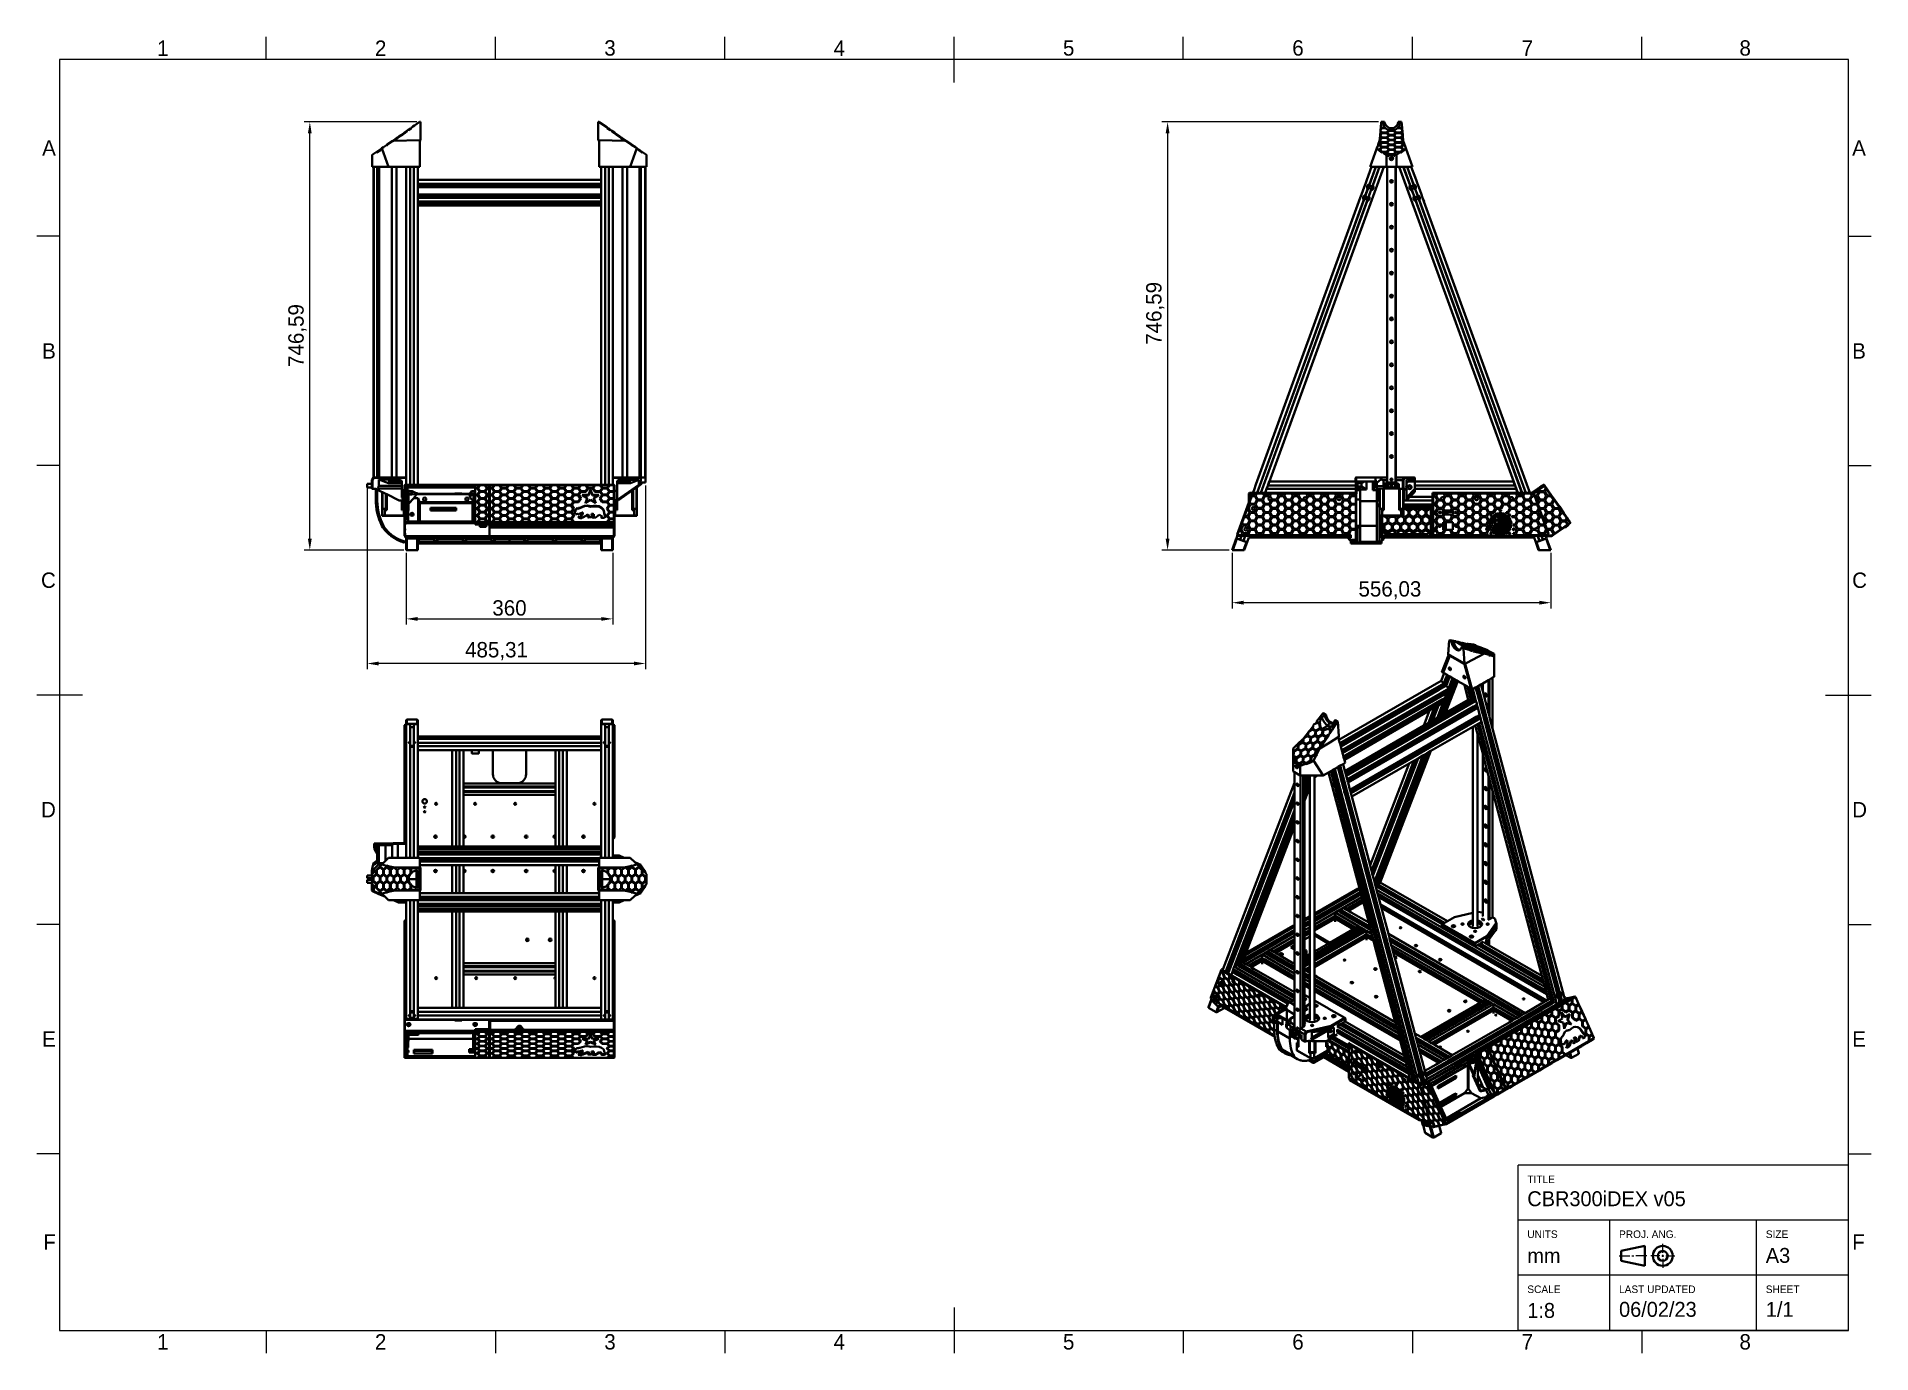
# Model space of a CAD drawing. Header units: millimetres. Extents: x 15 to 415, y 5 to 292.
import ezdxf

# ---------------------------------------------------------------- set-up
doc = ezdxf.new("R2010")
doc.units = ezdxf.units.MM
for name, color, linetype in [('Annotations', 7, 'Continuous'), ('Border', 7, 'Continuous'), ('Geometries', 7, 'Continuous')]:
    doc.layers.add(name, color=color, linetype=linetype)
doc.styles.add('Shapr0', font='txt', dxfattribs={"height": 3.3495})
doc.styles.add('Shapr1', font='txt', dxfattribs={"height": 3.3495})
doc.styles.add('Shapr2', font='txt', dxfattribs={"height": 3.3495})
doc.styles.add('Shapr3', font='txt', dxfattribs={"height": 3.3495})
doc.dimstyles.new('ISO-25', dxfattribs={"dimtxt": 2.5, "dimasz": 2.5, "dimexe": 1.25, "dimexo": 0.625, "dimtad": 1, "dimtxsty": 'Standard', "dimcen": 2.5, "dimadec": 0, "dimazin": 0, "dimtfac": 1, "dimtmove": 0, "dimatfit": 3, "dimfxl": 1, "dimarcsym": 0})

msp = doc.modelspace()

# ---------------------------------------------------------------- texts
at = {"layer": 'Border', "linetype": 'Continuous', "lineweight": 15, "char_height": 3.3495, "width": 3.3495, "style": 'Shapr0'}
for s, insert, attachment_point in [('1', (42.5, 287.8252), 8), ('2', (90, 287.8252), 8), ('3', (140, 287.8252), 8), ('4', (190, 287.8252), 8), ('5', (240, 287.8252), 8), ('6', (290, 287.8252), 8), ('7', (340, 287.8252), 8), ('8', (387.5, 287.8252), 8), ('A', (19.1747, 267.75), 6), ('A', (410.8252, 267.75), 4), ('B', (19.1747, 223.5), 6), ('B', (410.8252, 223.5), 4), ('C', (19.1747, 173.5), 6), ('C', (410.8252, 173.5), 4), ('D', (19.1747, 123.5), 6), ('D', (410.8252, 123.5), 4), ('E', (19.1747, 73.5), 6), ('E', (410.8252, 73.5), 4), ('F', (19.1747, 29.25), 6), ('F', (410.8252, 29.25), 4), ('1', (42.5, 9.1747), 2), ('2', (90, 9.1747), 2), ('3', (140, 9.1747), 2), ('4', (190, 9.1747), 2), ('5', (240, 9.1747), 2), ('6', (290, 9.1747), 2), ('7', (340, 9.1747), 2), ('8', (387.5, 9.1747), 2)]:
    msp.add_mtext(s, dxfattribs=dict(at, insert=insert, attachment_point=attachment_point))
at = {"layer": 'Border', "linetype": 'Continuous', "lineweight": 15, "attachment_point": 1, "style": 'Shapr1'}
for s, insert, char_height in [('TITLE', (340, 43.75), 1.65), ('CBR300iDEX v05', (340, 40.3195), 3.25), ('UNITS', (340, 31.7828), 1.65), ('PROJ. ANG.', (360, 31.7828), 1.65), ('A3', (392, 27.9645), 3.25), ('SIZE', (392, 31.7828), 1.65), ('mm', (340, 27.9), 3.25), ('SCALE', (340, 19.7828), 1.65), ('1:8', (340, 15.9691), 3.25), ('06/02/23', (360, 16.2043), 3.25), ('LAST UPDATED', (360, 19.7828), 1.65), ('SHEET', (392, 19.7828), 1.65), ('1/1', (392, 16.2043), 3.25)]:
    msp.add_mtext(s, dxfattribs=dict(at, insert=insert, char_height=char_height))

# ---------------------------------------------------------------- blocks, each defined once
blk = doc.blocks.new('*D2')
at = {"layer": 'Annotations', "color": 0, "linetype": 'Continuous', "lineweight": 15}
for p, q in [((97.87, 273.41), (73.3, 273.41)), ((74.55, 182.59), (74.55, 270.91)), ((95.08, 180.09), (73.3, 180.09))]:
    blk.add_line(p, q, dxfattribs=at)
at = {"layer": 'Annotations', "color": 0}
for points in [[(74.96, 270.91), (74.13, 270.91), (74.55, 273.41)], [(74.13, 182.59), (74.96, 182.59), (74.55, 180.09)]]:
    blk.add_solid(points, dxfattribs=at)
at = {"layer": 'Defpoints', "color": 0}
for p in [(74.55, 273.41), (98.49, 273.41), (95.71, 180.09)]:
    blk.add_point(p, dxfattribs=at)
at = {"layer": 'Annotations', "color": 0, "lineweight": 15, "insert": (71.85, 226.86), "char_height": 3.349, "attachment_point": 5, "rotation": 90, "style": 'Shapr2'}
blk.add_mtext('\\A1;746,59', dxfattribs=at)
blk = doc.blocks.new('*D3')
at = {"layer": 'Annotations', "color": 0, "linetype": 'Continuous', "lineweight": 15}
for p, q in [((275.62, 179.46), (275.62, 167.37)), ((345.13, 179.46), (345.13, 167.37)), ((342.63, 168.62), (278.12, 168.62))]:
    blk.add_line(p, q, dxfattribs=at)
at = {"layer": 'Annotations', "color": 0}
for points in [[(278.12, 169.04), (278.12, 168.21), (275.62, 168.62)], [(342.63, 168.21), (342.63, 169.04), (345.13, 168.62)]]:
    blk.add_solid(points, dxfattribs=at)
at = {"layer": 'Defpoints', "color": 0}
for p in [(275.62, 180.09), (345.13, 180.09), (275.62, 168.62)]:
    blk.add_point(p, dxfattribs=at)
at = {"layer": 'Annotations', "color": 0, "lineweight": 15, "insert": (310.04, 171.32), "char_height": 3.349, "attachment_point": 5, "style": 'Shapr3'}
blk.add_mtext('\\A1;556,03', dxfattribs=at)
blk = doc.blocks.new('*D4')
at = {"layer": 'Annotations', "color": 0, "linetype": 'Continuous', "lineweight": 15}
for p, q in [((87.04, 193.93), (87.04, 154.11)), ((147.71, 194.18), (147.71, 154.11)), ((145.21, 155.36), (89.54, 155.36))]:
    blk.add_line(p, q, dxfattribs=at)
at = {"layer": 'Annotations', "color": 0}
for points in [[(89.54, 155.78), (89.54, 154.95), (87.04, 155.36)], [(145.21, 154.95), (145.21, 155.78), (147.71, 155.36)]]:
    blk.add_solid(points, dxfattribs=at)
at = {"layer": 'Defpoints', "color": 0}
for p in [(87.04, 194.56), (147.71, 194.81), (87.04, 155.36)]:
    blk.add_point(p, dxfattribs=at)
at = {"layer": 'Annotations', "color": 0, "lineweight": 15, "insert": (115.25, 158.06), "char_height": 3.349, "attachment_point": 5, "style": 'Shapr2'}
blk.add_mtext('\\A1;485,31', dxfattribs=at)
blk = doc.blocks.new('*D5')
at = {"layer": 'Annotations', "color": 0, "linetype": 'Continuous', "lineweight": 15}
for p, q in [((95.58, 179.46), (95.58, 163.84)), ((140.58, 179.46), (140.58, 163.84)), ((98.08, 165.09), (138.08, 165.09))]:
    blk.add_line(p, q, dxfattribs=at)
at = {"layer": 'Annotations', "color": 0}
for points in [[(98.08, 165.5), (98.08, 164.67), (95.58, 165.09)], [(138.08, 164.67), (138.08, 165.5), (140.58, 165.09)]]:
    blk.add_solid(points, dxfattribs=at)
at = {"layer": 'Defpoints', "color": 0}
for p in [(95.58, 180.09), (140.58, 180.09), (140.58, 165.09)]:
    blk.add_point(p, dxfattribs=at)
at = {"layer": 'Annotations', "color": 0, "lineweight": 15, "insert": (118.08, 167.46), "char_height": 3.349, "attachment_point": 5, "style": 'Shapr2'}
blk.add_mtext('\\A1;360', dxfattribs=at)
blk = doc.blocks.new('*D6')
at = {"layer": 'Annotations', "color": 0, "linetype": 'Continuous', "lineweight": 15}
for p, q in [((307.52, 273.41), (260.32, 273.41)), ((261.57, 270.91), (261.57, 182.59)), ((275, 180.09), (260.32, 180.09))]:
    blk.add_line(p, q, dxfattribs=at)
at = {"layer": 'Annotations', "color": 0}
for points in [[(261.99, 270.91), (261.15, 270.91), (261.57, 273.41)], [(261.15, 182.59), (261.99, 182.59), (261.57, 180.09)]]:
    blk.add_solid(points, dxfattribs=at)
at = {"layer": 'Defpoints', "color": 0}
for p in [(308.14, 273.41), (261.57, 180.09), (275.62, 180.09)]:
    blk.add_point(p, dxfattribs=at)
at = {"layer": 'Annotations', "color": 0, "lineweight": 15, "insert": (258.88, 231.69), "char_height": 3.349, "attachment_point": 5, "rotation": 90, "style": 'Shapr3'}
blk.add_mtext('\\A1;746,59', dxfattribs=at)
blk = doc.blocks.new('*U7')
at = {"layer": 'Border', "linetype": 'Continuous', "lineweight": 15}
for p, q in [((410, 46), (338, 46)), ((338, 10), (338, 46)), ((410, 10), (410, 46)), ((410, 34), (338, 34)), ((358, 10), (358, 34)), ((390, 10), (390, 34)), ((369.53, 26.88), (369.53, 28.83)), ((360, 26.23), (362.38, 26.23)), ((362.82, 26.23), (363.25, 26.23)), ((366.07, 26.23), (363.68, 26.23)), ((368.88, 26.23), (366.93, 26.23)), ((369.32, 26.23), (369.75, 26.23)), ((369.53, 26.02), (369.53, 26.45)), ((369.53, 25.58), (369.53, 23.63)), ((370.18, 26.23), (372.13, 26.23)), ((410, 22), (338, 22)), ((410, 10), (338, 10))]:
    blk.add_line(p, q, dxfattribs=at)
at = {"layer": 'Border', "linetype": 'Continuous', "lineweight": 40}
for p, q in [((360.43, 27.32), (365.63, 28.4)), ((365.63, 28.4), (365.63, 24.07)), ((360.43, 27.32), (360.43, 25.15)), ((360.43, 25.15), (365.63, 24.07))]:
    blk.add_line(p, q, dxfattribs=at)
for radius in [2.17, 1.08]:
    blk.add_circle((369.53, 26.23), radius, dxfattribs=at)

# ---------------------------------------------------------------- dimensions: what is measured, and where the dimension line sits
at = {"layer": 'Annotations', "linetype": 'Continuous', "lineweight": 15}
for base, p1, p2, override, picture, middle in [((74.5458, 273.4119), (95.7065, 180.0881), (98.4945, 273.4119), {"dimscale": 1, "dimgap": 0.7, "dimdec": 2, "dimlfac": 8, "dimrnd": 0.01, "dimzin": 8, "dimdsep": 44, "dimtxsty": 'Shapr2', "dimse1": 0, "dimse2": 0, "dimadec": 2, "dimtol": 0, "dimlim": 0, "dimtp": 0, "dimtm": 0, "dimtfac": 0.6, "dimtdec": 8, "dimfrac": 2, "dimtolj": 1, "dimlwd": 15, "dimlwe": 15}, '*D2', (74.5458, 226.8601)), ((261.5708, 180.0881), (308.1447, 273.4119), (275.6247, 180.0881), {"dimscale": 1, "dimgap": 0.7, "dimdec": 2, "dimlfac": 8, "dimrnd": 0.01, "dimzin": 8, "dimdsep": 44, "dimtxsty": 'Shapr3', "dimse1": 0, "dimse2": 0, "dimadec": 2, "dimtol": 0, "dimlim": 0, "dimtp": 0, "dimtm": 0, "dimtfac": 0.6, "dimtdec": 8, "dimfrac": 2, "dimtolj": 1, "dimlwd": 15, "dimlwe": 15}, '*D6', (261.5708, 231.6859))]:
    dim = msp.add_linear_dim(base=base, p1=p1, p2=p2, angle=90, dimstyle='ISO-25', override=override, dxfattribs=at)
    dim.commit()
    dim.dimension.update_dxf_attribs({"geometry": picture, "text_midpoint": middle, "dimtype": 160})
for base, p1, p2, override, picture, middle in [((87.0433, 155.3618), (147.7071, 194.8053), (87.0433, 194.5587), {"dimscale": 1, "dimgap": 0.7, "dimdec": 2, "dimlfac": 8, "dimrnd": 0.01, "dimzin": 8, "dimdsep": 44, "dimtxsty": 'Shapr2', "dimse1": 0, "dimse2": 0, "dimadec": 2, "dimtol": 0, "dimlim": 0, "dimtp": 0, "dimtm": 0, "dimtfac": 0.6, "dimtdec": 8, "dimfrac": 2, "dimtolj": 1, "dimlwd": 15, "dimlwe": 15}, '*D4', (115.2484, 155.3618)), ((140.5815, 165.0881), (95.5815, 180.0881), (140.5815, 180.0881), {"dimscale": 1, "dimgap": 0.7, "dimdec": 2, "dimlfac": 8, "dimrnd": 0.01, "dimzin": 8, "dimdsep": 44, "dimtxsty": 'Shapr2', "dimse1": 0, "dimse2": 0, "dimadec": 2, "dimtol": 0, "dimlim": 0, "dimtp": 0, "dimtm": 0, "dimtfac": 0.6, "dimtdec": 8, "dimfrac": 2, "dimtolj": 1, "dimlwd": 15, "dimlwe": 15}, '*D5', (118.0815, 165.0881)), ((275.6247, 168.6231), (345.1288, 180.0881), (275.6247, 180.0881), {"dimscale": 1, "dimgap": 0.7, "dimdec": 2, "dimlfac": 8, "dimrnd": 0.01, "dimzin": 8, "dimdsep": 44, "dimtxsty": 'Shapr3', "dimse1": 0, "dimse2": 0, "dimadec": 2, "dimtol": 0, "dimlim": 0, "dimtp": 0, "dimtm": 0, "dimtfac": 0.6, "dimtdec": 8, "dimfrac": 2, "dimtolj": 1, "dimlwd": 15, "dimlwe": 15}, '*D3', (310.039, 168.6231))]:
    dim = msp.add_linear_dim(base=base, p1=p1, p2=p2, dimstyle='ISO-25', override=override, dxfattribs=at)
    dim.commit()
    dim.dimension.update_dxf_attribs({"geometry": picture, "text_midpoint": middle, "dimtype": 160})

# ---------------------------------------------------------------- linework, layer by layer
at = {"layer": 'Border', "linetype": 'Continuous', "lineweight": 15}
for p, q in [((65, 287), (65, 292)), ((115, 287), (115, 292)), ((165, 287), (165, 292)), ((215, 282), (215, 292)), ((265, 287), (265, 292)), ((315, 287), (315, 292)), ((365, 287), (365, 292)), ((410, 287), (20, 287)), ((20, 287), (20, 10)), ((410, 10), (410, 287)), ((20, 248.5), (15, 248.5)), ((410, 248.5), (415, 248.5)), ((20, 198.5), (15, 198.5)), ((410, 198.5), (415, 198.5)), ((25, 148.5), (15, 148.5)), ((405, 148.5), (415, 148.5)), ((20, 98.5), (15, 98.5)), ((410, 98.5), (415, 98.5)), ((20, 48.5), (15, 48.5)), ((410, 48.5), (415, 48.5)), ((215, 15), (215, 5)), ((20, 10), (410, 10)), ((65, 10), (65, 5)), ((115, 10), (115, 5)), ((165, 10), (165, 5)), ((265, 10), (265, 5)), ((315, 10), (315, 5)), ((365, 10), (365, 5))]:
    msp.add_line(p, q, dxfattribs=at)
at = {"layer": 'Geometries', "linetype": 'Continuous', "lineweight": 40}
for p, q in [((96.0901, 271.735), (96.5154, 272.0316)), ((96.5154, 272.0316), (96.3692, 271.9297)), ((96.5869, 271.9291), (96.5154, 272.0316)), ((96.5154, 272.0316), (96.5869, 271.9291)), ((96.5869, 271.9291), (96.7407, 272.0363)), ((96.5869, 271.9291), (96.7407, 272.0363)), ((96.6692, 272.1389), (97.0589, 272.4107)), ((96.6692, 272.1389), (97.0461, 272.4018)), ((96.6692, 272.1389), (96.7127, 272.0765)), ((96.6692, 272.1389), (96.7128, 272.0763)), ((96.7196, 272.0666), (96.7127, 272.0765)), ((96.7199, 272.0662), (96.7128, 272.0763)), ((96.7407, 272.0363), (96.7196, 272.0666)), ((96.7407, 272.0363), (96.7199, 272.0662)), ((97.3879, 272.6402), (97.0461, 272.4018)), ((98.4945, 273.4119), (97.0589, 272.4107)), ((97.8379, 272.954), (97.3879, 272.6402)), ((98.3254, 273.294), (98.4945, 273.4119)), ((98.6914, 273.4119), (98.4945, 273.4119)), ((98.6914, 273.4119), (98.6914, 269.6323)), ((137.4414, 273.4119), (137.4414, 269.6323)), ((137.4414, 273.4119), (137.6383, 273.4119)), ((137.6383, 273.4119), (137.6596, 273.3971)), ((137.8075, 273.294), (137.6383, 273.4119)), ((137.6596, 273.3971), (139.3032, 272.2508)), ((139.0163, 272.4509), (138.295, 272.954)), ((139.3028, 272.2511), (139.0163, 272.4509)), ((139.4637, 272.1389), (139.3028, 272.2511)), ((139.4637, 272.1389), (139.3032, 272.2508)), ((139.4637, 272.1389), (139.3922, 272.0363)), ((139.4637, 272.1389), (139.3922, 272.0363)), ((139.4103, 272.0237), (139.3922, 272.0363)), ((139.3922, 272.0363), (139.4104, 272.0236)), ((139.546, 271.9291), (139.4103, 272.0237)), ((139.4104, 272.0236), (139.4673, 271.984)), ((139.546, 271.9291), (139.6175, 272.0316)), ((139.6175, 272.0316), (139.5528, 271.9389)), ((139.7299, 271.9532), (139.6175, 272.0316)), ((140.0434, 271.7346), (139.6175, 272.0316)), ((307.9959, 271.6792), (308.0269, 272.0363)), ((307.9959, 271.6792), (308.3528, 272.0316)), ((308.0341, 272.1389), (308.0269, 272.0363)), ((308.0269, 272.0363), (309.1017, 272.0363)), ((308.0341, 272.1389), (308.1447, 273.4119)), ((308.0341, 272.1389), (308.9866, 272.1389)), ((308.1447, 273.4119), (308.8704, 273.4119)), ((308.3528, 272.0316), (309.1074, 272.0316)), ((308.474, 272.954), (308.5418, 273.0111)), ((308.8883, 273.294), (308.8837, 273.2903)), ((308.9866, 272.1389), (308.9839, 272.1415)), ((309.0991, 272.0385), (309.1017, 272.0363)), ((309.1074, 272.0316), (309.1017, 272.0363)), ((309.1074, 272.0316), (309.1155, 272.0251)), ((309.1141, 272.0262), (309.1074, 272.0316)), ((309.1155, 272.0251), (309.1141, 272.0262)), ((309.1212, 272.0204), (309.1155, 272.0251)), ((310.3688, 272.0673), (310.3688, 272.0534)), ((310.3688, 271.5798), (310.3688, 272.0534)), ((311.6208, 272.024), (311.6145, 272.0189)), ((311.6302, 272.0316), (311.6208, 272.024)), ((311.6208, 272.024), (311.6235, 272.0262)), ((311.6302, 272.0316), (311.6235, 272.0262)), ((311.6359, 272.0363), (311.6302, 272.0316)), ((312.3848, 272.0316), (311.6302, 272.0316)), ((311.6385, 272.0385), (311.6359, 272.0363)), ((312.7107, 272.0363), (311.6359, 272.0363)), ((311.751, 272.1389), (311.7537, 272.1415)), ((312.7035, 272.1389), (311.751, 272.1389)), ((311.8644, 273.3884), (311.8672, 273.4119)), ((312.5929, 273.4119), (311.8672, 273.4119)), ((312.1958, 273.0111), (312.2636, 272.954)), ((312.7417, 271.6792), (312.3848, 272.0316)), ((312.7035, 272.1389), (312.5929, 273.4119)), ((312.7035, 272.1389), (312.7107, 272.0363)), ((312.7417, 271.6792), (312.7107, 272.0363)), ((90.6054, 267.9098), (91.2768, 268.3781)), ((91.2769, 268.3781), (91.2768, 268.3781)), ((91.2768, 268.3781), (91.3483, 268.2756)), ((91.3537, 268.4317), (91.2769, 268.3781)), ((91.3484, 268.2756), (91.3483, 268.2756)), ((91.4252, 268.3292), (91.3484, 268.2756)), ((91.3537, 268.4317), (91.4306, 268.4853)), ((91.3537, 268.4317), (91.4252, 268.3292)), ((91.5021, 268.3828), (91.4252, 268.3292)), ((91.4306, 268.4853), (92.6485, 269.3348)), ((91.5021, 268.3828), (91.4306, 268.4853)), ((92.6485, 269.3348), (92.8505, 269.4756)), ((92.6485, 269.3348), (92.7589, 269.2593)), ((92.8036, 269.2905), (92.7589, 269.2593)), ((98.5039, 269.4473), (92.8036, 269.2905)), ((92.8036, 269.2905), (92.922, 269.3731)), ((93.5219, 269.9439), (92.8505, 269.4756)), ((92.8505, 269.4756), (92.922, 269.3731)), ((92.922, 269.3731), (93.5934, 269.8414)), ((93.5988, 269.9975), (93.5219, 269.9439)), ((93.5219, 269.9439), (93.5934, 269.8414)), ((93.5934, 269.8414), (93.6703, 269.895)), ((93.6757, 270.0511), (93.5988, 269.9975)), ((93.5988, 269.9975), (93.6703, 269.895)), ((93.6703, 269.895), (93.7472, 269.9486)), ((93.6757, 270.0511), (94.3278, 270.5059)), ((93.6757, 270.0511), (93.7472, 269.9486)), ((93.7472, 269.9486), (94.4087, 270.4099)), ((94.3278, 270.5059), (94.3702, 270.5355)), ((94.4087, 270.4099), (94.3278, 270.5059)), ((95.0187, 270.9878), (94.3702, 270.5355)), ((94.4306, 270.4252), (94.3702, 270.5355)), ((94.4306, 270.4252), (95.0902, 270.8852)), ((95.0187, 270.9878), (95.0955, 271.0414)), ((95.0187, 270.9878), (95.0902, 270.8852)), ((95.0902, 270.8852), (95.1671, 270.9388)), ((95.1724, 271.095), (95.0955, 271.0414)), ((95.0955, 271.0414), (95.1671, 270.9388)), ((95.1671, 270.9388), (95.2439, 270.9925)), ((95.7063, 271.4673), (95.1724, 271.095)), ((95.1724, 271.095), (95.2439, 270.9925)), ((95.2439, 270.9925), (95.7871, 271.3713)), ((95.7063, 271.4673), (96.0074, 271.6773)), ((95.7063, 271.4673), (95.7871, 271.3713)), ((96.0074, 271.6773), (96.0822, 271.7295)), ((96.0074, 271.6773), (96.0678, 271.567)), ((96.0678, 271.567), (96.0863, 271.58)), ((96.1313, 271.7637), (96.0822, 271.7295)), ((96.0901, 271.735), (96.0822, 271.7295)), ((96.0861, 271.5798), (96.3084, 271.7348)), ((96.5869, 271.9291), (96.0863, 271.58)), ((96.1957, 271.8087), (96.1313, 271.7637)), ((96.2357, 271.8366), (96.1957, 271.8087)), ((96.2779, 271.866), (96.2357, 271.8366)), ((96.3692, 271.9297), (96.2779, 271.866)), ((96.3084, 271.7348), (96.4362, 271.824)), ((98.5039, 269.1796), (98.6914, 269.6323)), ((98.5039, 269.1796), (98.5039, 269.4473)), ((98.5039, 263.6498), (98.5039, 269.1796)), ((137.6289, 269.1796), (137.4414, 269.6323)), ((137.6289, 269.4473), (143.3292, 269.2905)), ((137.6289, 269.1796), (137.6289, 269.4473)), ((137.6289, 263.6498), (137.6289, 269.1796)), ((139.4673, 271.984), (139.5227, 271.9453)), ((139.546, 271.9291), (139.5227, 271.9453)), ((139.546, 271.9291), (139.5528, 271.9389)), ((139.546, 271.9291), (139.7054, 271.8179)), ((139.6966, 271.824), (139.8265, 271.7334)), ((140.0651, 271.567), (139.7054, 271.8179)), ((139.8008, 271.9038), (139.7299, 271.9532)), ((139.8671, 271.8575), (139.8008, 271.9038)), ((139.8265, 271.7334), (140.0467, 271.5798)), ((139.9559, 271.7956), (139.8671, 271.8575)), ((140.0507, 271.7295), (139.9559, 271.7956)), ((140.0507, 271.7295), (140.0434, 271.7346)), ((140.1255, 271.6773), (140.0507, 271.7295)), ((140.1255, 271.6773), (140.0651, 271.567)), ((140.4266, 271.4673), (140.1255, 271.6773)), ((140.4266, 271.4673), (140.3457, 271.3713)), ((140.8889, 270.9925), (140.3457, 271.3713)), ((140.4266, 271.4673), (140.9604, 271.095)), ((140.9604, 271.095), (140.8889, 270.9925)), ((140.9658, 270.9388), (140.8889, 270.9925)), ((140.9604, 271.095), (141.0373, 271.0414)), ((141.0373, 271.0414), (140.9658, 270.9388)), ((141.0427, 270.8852), (140.9658, 270.9388)), ((141.1142, 270.9878), (141.0373, 271.0414)), ((141.1142, 270.9878), (141.0427, 270.8852)), ((141.7023, 270.4252), (141.0427, 270.8852)), ((141.1142, 270.9878), (141.7627, 270.5355)), ((141.7023, 270.4252), (141.7627, 270.5355)), ((141.7242, 270.4099), (141.805, 270.5059)), ((142.3857, 269.9486), (141.7242, 270.4099)), ((141.805, 270.5059), (141.7627, 270.5355)), ((142.4572, 270.0511), (141.805, 270.5059)), ((142.4572, 270.0511), (142.3857, 269.9486)), ((142.4625, 269.895), (142.3857, 269.9486)), ((142.4572, 270.0511), (142.5341, 269.9975)), ((142.5341, 269.9975), (142.4625, 269.895)), ((142.5394, 269.8414), (142.4625, 269.895)), ((142.5341, 269.9975), (142.6109, 269.9439)), ((142.6109, 269.9439), (142.5394, 269.8414)), ((143.2109, 269.3731), (142.5394, 269.8414)), ((142.6109, 269.9439), (143.2824, 269.4756)), ((143.2824, 269.4756), (143.2109, 269.3731)), ((143.3292, 269.2905), (143.2109, 269.3731)), ((143.4843, 269.3348), (143.2824, 269.4756)), ((143.3292, 269.2905), (143.374, 269.2593)), ((143.4843, 269.3348), (143.374, 269.2593)), ((144.7023, 268.4853), (143.4843, 269.3348)), ((144.6308, 268.3828), (144.7023, 268.4853)), ((144.6308, 268.3828), (144.7076, 268.3292)), ((144.7792, 268.4317), (144.7023, 268.4853)), ((144.7792, 268.4317), (144.7076, 268.3292)), ((144.7076, 268.3292), (144.7845, 268.2756)), ((144.7792, 268.4317), (144.856, 268.3781)), ((144.856, 268.3781), (144.7845, 268.2756)), ((144.7845, 268.2756), (144.7845, 268.2756)), ((145.5275, 267.9098), (144.856, 268.3781)), ((144.856, 268.3781), (144.856, 268.3781)), ((307.198, 267.6685), (307.4562, 268.3781)), ((307.458, 268.3828), (307.4562, 268.3781)), ((307.7161, 268.3781), (307.4562, 268.3781)), ((307.458, 268.3828), (307.4953, 268.4853)), ((307.458, 268.3828), (307.7161, 268.3828)), ((307.4953, 268.4853), (307.7883, 269.2905)), ((307.4953, 268.4853), (307.7161, 268.4853)), ((308.1904, 268.9537), (307.7161, 268.4853)), ((308.1904, 268.8511), (307.7161, 268.3828)), ((307.7161, 268.4853), (307.7161, 268.3828)), ((307.7161, 268.3781), (308.1904, 267.9098)), ((307.7883, 269.2905), (307.8856, 270.4099)), ((307.7883, 269.2905), (307.8044, 269.3348)), ((308.1904, 268.9537), (307.8044, 269.3348)), ((308.3528, 269.9439), (307.8785, 269.4756)), ((308.3528, 269.0073), (307.8785, 269.4756)), ((307.8785, 269.4756), (307.8785, 269.3731)), ((308.3528, 268.9047), (307.8785, 269.3731)), ((307.8785, 268.4317), (308.1214, 268.6715)), ((307.8785, 268.4317), (308.3528, 267.9634)), ((307.8785, 268.4317), (307.8785, 268.3292)), ((307.8785, 268.3292), (308.3528, 267.8609)), ((307.8856, 270.4099), (307.8922, 270.5059)), ((308.3528, 269.9486), (307.8856, 270.4099)), ((307.8922, 270.5059), (307.8948, 270.5355)), ((308.3528, 270.0511), (307.8922, 270.5059)), ((307.8967, 270.5374), (307.8948, 270.5355)), ((307.8967, 270.5374), (307.9691, 271.3713)), ((308.3528, 270.9878), (307.8967, 270.5374)), ((307.9757, 271.4673), (307.9691, 271.3713)), ((307.9691, 271.3713), (308.3528, 270.9925)), ((307.9757, 271.4673), (307.994, 271.6773)), ((307.9757, 271.4673), (308.3528, 271.095)), ((307.994, 271.6773), (307.9959, 271.6792)), ((308.2882, 268.8362), (308.1214, 268.6715)), ((308.1904, 268.9537), (308.1904, 268.9207)), ((308.1904, 268.9207), (308.1904, 268.8718)), ((308.1904, 268.8613), (308.1904, 268.8718)), ((308.1904, 268.8613), (308.1904, 268.8511)), ((308.2882, 268.8362), (308.3243, 268.8719)), ((308.3243, 268.8719), (308.3528, 268.9)), ((308.3528, 271.095), (308.3528, 270.9925)), ((309.31, 271.095), (308.3528, 271.095)), ((309.31, 270.9925), (308.3528, 270.9925)), ((308.3528, 270.9878), (309.31, 270.9878)), ((308.3528, 270.0511), (309.31, 270.0511)), ((308.3528, 270.0511), (308.3528, 269.9486)), ((308.3528, 269.9486), (309.31, 269.9486)), ((309.31, 269.9439), (308.3528, 269.9439)), ((308.3528, 269.0073), (308.3528, 268.9047)), ((308.3528, 269.0073), (309.31, 269.0073)), ((308.3528, 268.9047), (309.31, 268.9047)), ((309.31, 268.9), (308.3528, 268.9)), ((309.2382, 271.9333), (309.2373, 271.934)), ((309.7819, 271.5633), (309.31, 271.095)), ((309.7819, 271.4608), (309.31, 270.9925)), ((309.31, 271.095), (309.31, 270.9925)), ((309.31, 270.9878), (309.7819, 270.5194)), ((309.7819, 270.5194), (309.31, 270.0511)), ((309.7819, 270.4169), (309.31, 269.9486)), ((309.31, 270.0511), (309.31, 269.9486)), ((309.31, 269.9439), (309.7819, 269.4756)), ((309.7819, 269.4756), (309.31, 269.0073)), ((309.7819, 269.3731), (309.31, 268.9047)), ((309.31, 269.0073), (309.31, 268.9047)), ((309.7819, 268.4317), (309.31, 268.9)), ((309.7819, 268.4317), (309.31, 267.9634)), ((309.7819, 268.3292), (309.31, 267.8609)), ((309.4258, 271.8186), (309.4246, 271.8193)), ((309.9443, 271.5097), (309.4724, 271.0414)), ((309.9443, 270.5731), (309.4724, 271.0414)), ((309.4724, 271.0414), (309.4724, 270.9388)), ((309.9443, 270.4705), (309.4724, 270.9388)), ((309.9443, 270.4658), (309.4724, 269.9975)), ((309.4724, 269.9975), (309.9443, 269.5292)), ((309.4724, 269.9975), (309.4724, 269.895)), ((309.4724, 269.895), (309.9443, 269.4267)), ((309.4724, 268.9537), (309.9443, 269.422)), ((309.9443, 268.4853), (309.4724, 268.9537)), ((309.4724, 268.9537), (309.4724, 268.8511)), ((309.9443, 268.3828), (309.4724, 268.8511)), ((309.4724, 267.9098), (309.838, 268.2726)), ((309.6135, 271.7299), (309.5942, 271.7379)), ((309.6146, 271.7294), (309.6135, 271.7299)), ((309.6145, 271.7295), (309.6135, 271.7299)), ((309.7819, 271.5633), (309.6145, 271.7295)), ((309.7819, 271.5633), (309.7819, 271.4608)), ((309.7819, 270.5194), (309.7819, 270.4169)), ((309.7819, 269.4756), (309.7819, 269.3731)), ((309.7819, 268.4317), (309.7819, 268.3292)), ((309.8737, 268.308), (309.838, 268.2726)), ((309.9443, 268.3781), (309.8737, 268.308)), ((310.7933, 271.5097), (309.9443, 271.5097)), ((309.9443, 270.5731), (309.9443, 270.4705)), ((310.7933, 270.5731), (309.9443, 270.5731)), ((310.7933, 270.4705), (309.9443, 270.4705)), ((309.9443, 270.4658), (310.7933, 270.4658)), ((309.9443, 269.5292), (309.9443, 269.4267)), ((310.7933, 269.5292), (309.9443, 269.5292)), ((310.7933, 269.4267), (309.9443, 269.4267)), ((309.9443, 269.422), (310.7933, 269.422)), ((310.7933, 268.4853), (309.9443, 268.4853)), ((309.9443, 268.4853), (309.9443, 268.3828)), ((310.7933, 268.3828), (309.9443, 268.3828)), ((310.7933, 268.3781), (309.9443, 268.3781)), ((310.3688, 271.5798), (310.3415, 271.5801)), ((310.7933, 271.5097), (311.2652, 271.0414)), ((310.7933, 270.5731), (311.2652, 271.0414)), ((310.7933, 270.4705), (311.2652, 270.9388)), ((310.7933, 270.5731), (310.7933, 270.4705)), ((310.7933, 270.4658), (311.2652, 269.9975)), ((311.2652, 269.9975), (310.7933, 269.5292)), ((311.2652, 269.895), (310.7933, 269.4267)), ((310.7933, 269.5292), (310.7933, 269.4267)), ((311.2652, 268.9537), (310.7933, 269.422)), ((310.7933, 268.4853), (311.2652, 268.9537)), ((310.7933, 268.3828), (311.2652, 268.8511)), ((310.7933, 268.4853), (310.7933, 268.3828)), ((310.7933, 268.3781), (310.8701, 268.3019)), ((310.9, 268.2722), (310.8701, 268.3019)), ((310.9, 268.2722), (311.2652, 267.9098)), ((310.9557, 271.5633), (311.1231, 271.7295)), ((310.9557, 271.5633), (311.4276, 271.095)), ((310.9557, 271.5633), (310.9557, 271.4608)), ((310.9557, 271.4608), (311.4276, 270.9925)), ((311.4276, 270.9878), (310.9557, 270.5194)), ((310.9557, 270.5194), (311.4276, 270.0511)), ((310.9557, 270.5194), (310.9557, 270.4169)), ((310.9557, 270.4169), (311.4276, 269.9486)), ((311.4276, 269.9439), (310.9557, 269.4756)), ((310.9557, 269.4756), (311.4276, 269.0073)), ((310.9557, 269.4756), (310.9557, 269.3731)), ((310.9557, 269.3731), (311.4276, 268.9047)), ((310.9557, 268.4317), (311.4276, 268.9)), ((310.9557, 268.4317), (311.4276, 267.9634)), ((310.9557, 268.4317), (310.9557, 268.3292)), ((310.9557, 268.3292), (311.4276, 267.8609)), ((311.123, 271.7294), (311.1242, 271.7299)), ((311.1231, 271.7295), (311.1242, 271.7299)), ((311.1465, 271.7393), (311.1242, 271.7299)), ((311.1468, 271.7394), (311.1465, 271.7393)), ((311.2652, 271.0414), (311.2652, 270.9388)), ((311.2652, 269.9975), (311.2652, 269.895)), ((311.2652, 268.9537), (311.2652, 268.8511)), ((311.3193, 271.8227), (311.3192, 271.8226)), ((311.4276, 271.095), (312.3848, 271.095)), ((311.4276, 271.095), (311.4276, 270.9925)), ((311.4276, 270.9925), (312.3848, 270.9925)), ((312.3848, 270.9878), (311.4276, 270.9878)), ((311.4276, 270.0511), (311.4276, 269.9486)), ((312.3848, 270.0511), (311.4276, 270.0511)), ((312.3848, 269.9486), (311.4276, 269.9486)), ((311.4276, 269.9439), (312.3848, 269.9439)), ((311.4276, 269.0073), (311.4276, 268.9047)), ((312.3848, 269.0073), (311.4276, 269.0073)), ((312.3848, 268.9047), (311.4276, 268.9047)), ((311.4276, 268.9), (312.3848, 268.9)), ((311.5031, 271.9358), (311.4979, 271.9323)), ((312.7619, 271.4673), (312.3848, 271.095)), ((312.7685, 271.3713), (312.3848, 270.9925)), ((312.3848, 271.095), (312.3848, 270.9925)), ((312.3848, 270.9878), (312.8409, 270.5374)), ((312.3848, 270.0511), (312.8454, 270.5059)), ((312.3848, 269.9486), (312.852, 270.4099)), ((312.3848, 270.0511), (312.3848, 269.9486)), ((312.3848, 269.9439), (312.8591, 269.4756)), ((312.3848, 269.0073), (312.8591, 269.4756)), ((312.3848, 268.9047), (312.8591, 269.3731)), ((312.3848, 269.0073), (312.3848, 268.9047)), ((312.4195, 268.8658), (312.3848, 268.9)), ((312.8591, 268.4317), (312.3848, 267.9634)), ((312.8591, 268.3292), (312.3848, 267.8609)), ((312.4499, 268.8358), (312.4195, 268.8658)), ((312.4499, 268.8358), (312.6523, 268.6359)), ((312.5472, 268.9537), (312.9332, 269.3348)), ((312.5472, 268.9537), (312.5472, 268.9122)), ((312.5472, 268.9537), (313.0215, 268.4853)), ((312.5472, 268.9122), (312.5472, 268.8712)), ((312.5472, 268.8511), (312.5472, 268.8712)), ((312.5472, 268.8511), (313.0215, 268.3828)), ((313.0215, 268.3781), (312.5472, 267.9098)), ((312.8591, 268.4317), (312.6523, 268.6359)), ((312.7436, 271.6773), (312.7417, 271.6792)), ((312.7619, 271.4673), (312.7436, 271.6773)), ((312.7619, 271.4673), (312.7685, 271.3713)), ((312.8409, 270.5374), (312.7685, 271.3713)), ((312.8409, 270.5374), (312.8428, 270.5355)), ((312.8454, 270.5059), (312.8428, 270.5355)), ((312.852, 270.4099), (312.8454, 270.5059)), ((312.9493, 269.2905), (312.852, 270.4099)), ((312.8591, 269.4756), (312.8591, 269.3731)), ((312.8591, 268.4317), (312.8591, 268.3292)), ((312.9493, 269.2905), (312.9332, 269.3348)), ((313.2423, 268.4853), (312.9493, 269.2905)), ((313.0215, 268.4853), (313.0215, 268.3828)), ((313.2423, 268.4853), (313.0215, 268.4853)), ((313.2796, 268.3828), (313.0215, 268.3828)), ((313.0215, 268.3781), (313.2814, 268.3781)), ((313.2796, 268.3828), (313.2423, 268.4853)), ((313.2796, 268.3828), (313.2814, 268.3781)), ((313.5397, 267.6685), (313.2814, 268.3781)), ((88.1762, 266.2156), (89.0316, 266.8122)), ((88.1762, 263.6498), (88.1762, 266.2156)), ((89.1086, 266.8659), (89.0316, 266.8122)), ((89.1031, 266.7097), (89.0316, 266.8122)), ((89.1031, 266.7097), (89.1801, 266.7634)), ((89.1853, 266.9194), (89.1086, 266.8659)), ((89.1086, 266.8659), (89.1801, 266.7634)), ((89.1801, 266.7634), (89.2569, 266.8169)), ((89.1853, 266.9194), (89.8665, 267.3945)), ((89.1853, 266.9194), (89.2569, 266.8169)), ((89.2569, 266.8169), (89.938, 267.292)), ((89.9339, 267.4415), (89.8665, 267.3945)), ((89.8665, 267.3945), (89.938, 267.292)), ((89.9339, 267.4415), (90.2593, 267.6685)), ((90.0054, 267.339), (89.9339, 267.4415)), ((89.938, 267.292), (90.0054, 267.339)), ((90.2593, 267.6685), (90.6054, 267.9098)), ((91.722, 263.6498), (90.2593, 267.6685)), ((90.6054, 267.9098), (90.6054, 267.9098)), ((144.4109, 263.6498), (145.8736, 267.6685)), ((145.8736, 267.6685), (145.5275, 267.9098)), ((145.5275, 267.9098), (145.5275, 267.9098)), ((146.199, 267.4415), (145.8736, 267.6685)), ((146.1275, 267.339), (146.199, 267.4415)), ((146.1949, 267.292), (146.1275, 267.339)), ((146.2664, 267.3945), (146.1949, 267.292)), ((146.876, 266.8169), (146.1949, 267.292)), ((146.199, 267.4415), (146.2664, 267.3945)), ((146.9475, 266.9194), (146.2664, 267.3945)), ((146.9475, 266.9194), (146.876, 266.8169)), ((146.9527, 266.7634), (146.876, 266.8169)), ((146.9475, 266.9194), (147.0242, 266.8659)), ((147.0242, 266.8659), (146.9527, 266.7634)), ((147.0298, 266.7097), (146.9527, 266.7634)), ((147.0242, 266.8659), (147.1013, 266.8122)), ((147.0298, 266.7097), (147.1013, 266.8122)), ((147.9567, 266.2156), (147.1013, 266.8122)), ((147.9567, 263.6498), (147.9567, 266.2156)), ((305.7353, 263.6498), (307.198, 267.6685)), ((307.5234, 267.4415), (307.198, 267.6685)), ((307.4519, 267.339), (307.5234, 267.4415)), ((307.7161, 267.339), (307.4519, 267.339)), ((308.3542, 266.7097), (307.4519, 267.339)), ((307.7161, 267.4415), (307.5234, 267.4415)), ((308.1904, 267.9098), (307.7161, 267.4415)), ((308.1904, 267.8073), (307.7161, 267.339)), ((307.7161, 267.4415), (307.7161, 267.339)), ((308.3528, 267.8562), (307.8852, 267.3945)), ((308.3638, 266.9194), (307.8852, 267.3945)), ((307.8852, 267.3945), (307.8852, 267.292)), ((308.3638, 266.8169), (307.8852, 267.292)), ((308.1904, 267.9098), (308.1904, 267.8073)), ((308.3528, 267.9634), (308.3528, 267.8609)), ((308.3528, 267.9634), (309.31, 267.9634)), ((308.3528, 267.8609), (309.31, 267.8609)), ((308.5095, 267.8562), (308.3528, 267.8562)), ((308.3542, 266.7097), (308.4257, 266.8122)), ((309.3099, 266.9194), (308.3638, 266.9194)), ((308.3638, 266.9194), (308.3638, 266.8169)), ((309.3099, 266.8169), (308.3638, 266.8169)), ((308.4257, 266.8122), (308.6884, 266.629)), ((308.8452, 266.8122), (308.4257, 266.8122)), ((308.5095, 267.8562), (308.5884, 267.8562)), ((309.2881, 267.8562), (308.5884, 267.8562)), ((309.2811, 266.2156), (308.6884, 266.629)), ((308.8452, 266.8122), (308.9478, 266.8122)), ((309.31, 266.8122), (308.9478, 266.8122)), ((309.6527, 266.2156), (309.2811, 266.2156)), ((309.2811, 263.6498), (309.2811, 266.2156)), ((309.31, 267.8562), (309.2881, 267.8562)), ((309.3099, 266.9194), (309.7819, 267.3879)), ((309.3099, 266.8169), (309.7819, 267.2853)), ((309.3099, 266.9194), (309.3099, 266.8169)), ((309.31, 267.9634), (309.31, 267.8609)), ((309.7819, 267.3879), (309.31, 267.8562)), ((309.7819, 266.3439), (309.31, 266.8122)), ((309.4724, 267.9098), (309.4724, 267.8073)), ((309.9443, 267.4415), (309.4724, 267.9098)), ((309.9443, 267.339), (309.4724, 267.8073)), ((309.9443, 267.3342), (309.4724, 266.8659)), ((309.4724, 266.8659), (309.9443, 266.3976)), ((309.4724, 266.8659), (309.4724, 266.7634)), ((309.4724, 266.7634), (309.9443, 266.2951)), ((309.6024, 266.0632), (309.7819, 266.2414)), ((309.6527, 266.2156), (309.6024, 266.0632)), ((309.8187, 266.0632), (309.6024, 266.0632)), ((309.6527, 266.2156), (309.7819, 266.3439)), ((309.7819, 267.3879), (309.7819, 267.2853)), ((309.7819, 266.3439), (309.7819, 266.2414)), ((309.8187, 266.0632), (309.869, 266.2156)), ((309.869, 266.2156), (309.9443, 266.2904)), ((310.8686, 266.2156), (309.869, 266.2156)), ((309.9443, 267.4415), (309.9443, 267.339)), ((310.7933, 267.4415), (309.9443, 267.4415)), ((310.7933, 267.339), (309.9443, 267.339)), ((309.9443, 267.3342), (310.7933, 267.3342)), ((309.9443, 266.3976), (309.9443, 266.2951)), ((310.7933, 266.3976), (309.9443, 266.3976)), ((310.7933, 266.2951), (309.9443, 266.2951)), ((309.9443, 266.2904), (310.7933, 266.2904)), ((310.7933, 267.4415), (311.2652, 267.9098)), ((310.7933, 267.339), (311.2652, 267.8073)), ((310.7933, 267.4415), (310.7933, 267.339)), ((310.7933, 267.3342), (311.2652, 266.8659)), ((311.2652, 266.8659), (310.7933, 266.3976)), ((311.2652, 266.7634), (310.7933, 266.2951)), ((310.7933, 266.3976), (310.7933, 266.2951)), ((310.8686, 266.2156), (310.7933, 266.2904)), ((310.9189, 266.0632), (310.8686, 266.2156)), ((310.9189, 266.0632), (311.1352, 266.0632)), ((310.9557, 267.3879), (311.4276, 267.8562)), ((311.4277, 266.9194), (310.9557, 267.3879)), ((310.9557, 267.3879), (310.9557, 267.2853)), ((311.4277, 266.8169), (310.9557, 267.2853)), ((310.9557, 266.3439), (311.4276, 266.8122)), ((311.0849, 266.2156), (310.9557, 266.3439)), ((310.9557, 266.3439), (310.9557, 266.2414)), ((311.1352, 266.0632), (310.9557, 266.2414)), ((311.0849, 266.2156), (311.4565, 266.2156)), ((311.0849, 266.2156), (311.1352, 266.0632)), ((311.2652, 267.9098), (311.2652, 267.8073)), ((311.2652, 266.8659), (311.2652, 266.7634)), ((311.4276, 267.9634), (311.4276, 267.8609)), ((312.3848, 267.9634), (311.4276, 267.9634)), ((312.3848, 267.8609), (311.4276, 267.8609)), ((311.4276, 267.8562), (311.4329, 267.8562)), ((311.4276, 266.8122), (311.8129, 266.8122)), ((311.4277, 266.9194), (312.3738, 266.9194)), ((311.4277, 266.9194), (311.4277, 266.8169)), ((311.4277, 266.8169), (312.3738, 266.8169)), ((311.4329, 267.8562), (311.4726, 267.8562)), ((311.4565, 266.2156), (311.9847, 266.584)), ((311.4565, 263.6498), (311.4565, 266.2156)), ((311.4726, 267.8562), (312.1723, 267.8562)), ((311.9155, 266.8122), (311.8129, 266.8122)), ((311.9155, 266.8122), (312.3119, 266.8122)), ((311.9869, 266.5856), (311.9847, 266.584)), ((312.3119, 266.8122), (311.9869, 266.5856)), ((312.2512, 267.8562), (312.1723, 267.8562)), ((312.2512, 267.8562), (312.3848, 267.8562)), ((312.3834, 266.7097), (312.3119, 266.8122)), ((312.3738, 266.9194), (312.8524, 267.3945)), ((312.3738, 266.8169), (312.8524, 267.292)), ((312.3738, 266.9194), (312.3738, 266.8169)), ((312.3834, 266.7097), (312.4784, 266.7759)), ((312.3848, 267.9634), (312.3848, 267.8609)), ((312.3848, 267.8562), (312.8524, 267.3945)), ((313.2857, 267.339), (312.4784, 266.7759)), ((312.5472, 267.9098), (312.5472, 267.8073)), ((312.5472, 267.9098), (313.0215, 267.4415)), ((312.5472, 267.8073), (313.0215, 267.339)), ((312.8524, 267.3945), (312.8524, 267.292)), ((313.0215, 267.4415), (313.2142, 267.4415)), ((313.0215, 267.4415), (313.0215, 267.339)), ((313.0215, 267.339), (313.2857, 267.339)), ((313.2142, 267.4415), (313.5397, 267.6685)), ((313.2857, 267.339), (313.2142, 267.4415)), ((315.0023, 263.6498), (313.5397, 267.6685)), ((88.1762, 263.6498), (88.4556, 263.6498)), ((88.4556, 195.8888), (88.4556, 263.6498)), ((88.4556, 263.6498), (88.4806, 263.6498)), ((88.4806, 195.9245), (88.4806, 263.6498)), ((88.4806, 263.6498), (89.2626, 263.6498)), ((89.2626, 195.9303), (89.2626, 263.6498)), ((89.2626, 263.6498), (89.3306, 263.6498)), ((89.3306, 195.9303), (89.3306, 263.6498)), ((89.3306, 263.6498), (89.3931, 263.6498)), ((89.3931, 195.9303), (89.3931, 263.6498)), ((89.3931, 263.6498), (89.461, 263.6498)), ((89.461, 195.9303), (89.461, 263.6498)), ((89.461, 263.6498), (89.6806, 263.6498)), ((89.6806, 263.6498), (89.7056, 263.6498)), ((89.6806, 195.9303), (89.6806, 263.6498)), ((89.7056, 195.9303), (89.7056, 263.6498)), ((89.7056, 263.6498), (91.722, 263.6498)), ((92.4571, 263.6498), (91.722, 263.6498)), ((92.4571, 263.6498), (92.4571, 195.9303)), ((93.4571, 263.6498), (92.4571, 263.6498)), ((93.4571, 263.6498), (93.4571, 195.9303)), ((95.5815, 263.6498), (93.4571, 263.6498)), ((96.444, 263.6498), (95.5815, 263.6498)), ((95.5815, 259.8487), (95.5815, 263.6498)), ((96.444, 263.6498), (96.444, 194.3774)), ((96.4501, 263.6498), (96.444, 263.6498)), ((96.4501, 194.3163), (96.4501, 263.6498)), ((97.2129, 263.6498), (96.4501, 263.6498)), ((97.2129, 194.3163), (97.2129, 263.6498)), ((97.219, 263.6498), (97.2129, 263.6498)), ((97.219, 194.3688), (97.219, 263.6498)), ((98.0815, 263.6498), (97.219, 263.6498)), ((98.0815, 263.6498), (98.0815, 260.7699)), ((98.5039, 263.6498), (98.0815, 263.6498)), ((138.0815, 260.7699), (98.0815, 260.7699)), ((98.0815, 260.7699), (98.0815, 259.9594)), ((137.6289, 263.6498), (138.0815, 263.6498)), ((138.0815, 260.7699), (138.0815, 263.6498)), ((138.0815, 263.6498), (138.944, 263.6498)), ((138.0815, 259.9594), (138.0815, 260.7699)), ((138.944, 263.6498), (138.944, 194.3774)), ((138.944, 263.6498), (138.9501, 263.6498)), ((138.9501, 194.3098), (138.9501, 263.6498)), ((138.9501, 263.6498), (139.7129, 263.6498)), ((139.7129, 194.3098), (139.7129, 263.6498)), ((139.7129, 263.6498), (139.719, 263.6498)), ((139.719, 194.3688), (139.719, 263.6498)), ((139.719, 263.6498), (140.5815, 263.6498)), ((140.5815, 263.6498), (140.5815, 259.8409)), ((140.5815, 263.6498), (142.707, 263.6498)), ((142.707, 263.6498), (142.707, 195.9303)), ((142.707, 263.6498), (143.707, 263.6498)), ((143.707, 263.6498), (143.707, 195.9303)), ((143.707, 263.6498), (144.4109, 263.6498)), ((146.4571, 263.6498), (144.4109, 263.6498)), ((146.4571, 195.9303), (146.4571, 263.6498)), ((146.4821, 263.6498), (146.4571, 263.6498)), ((146.4821, 195.9303), (146.4821, 263.6498)), ((146.5453, 263.6498), (146.4821, 263.6498)), ((146.5453, 195.9303), (146.5453, 263.6498)), ((146.6133, 263.6498), (146.5453, 263.6498)), ((146.6133, 195.9303), (146.6133, 263.6498)), ((146.6758, 263.6498), (146.6133, 263.6498)), ((146.6758, 195.9303), (146.6758, 263.6498)), ((146.7438, 263.6498), (146.6758, 263.6498)), ((146.7438, 195.9303), (146.7438, 263.6498)), ((147.6817, 263.6498), (146.7438, 263.6498)), ((147.6821, 263.6498), (147.6817, 263.6498)), ((147.7071, 263.6498), (147.6821, 263.6498)), ((147.6821, 195.9303), (147.6821, 263.6498)), ((147.7071, 195.9303), (147.7071, 263.6498)), ((147.9567, 263.6498), (147.7071, 263.6498)), ((281.914, 192.5553), (307.7903, 263.6498)), ((308.7146, 263.6498), (283.4056, 194.114)), ((304.7047, 259.9594), (304.9997, 260.7699)), ((304.7103, 259.9574), (305.0052, 260.7679)), ((304.9997, 260.7699), (305.0052, 260.7679)), ((305.0052, 260.7679), (306.0542, 263.6498)), ((305.4141, 259.3516), (306.9785, 263.6498)), ((306.972, 263.6498), (305.5885, 259.8487)), ((306.0542, 263.6498), (305.7353, 263.6498)), ((306.972, 263.6498), (306.0542, 263.6498)), ((306.3152, 259.5794), (307.7968, 263.6498)), ((306.9785, 263.6498), (306.972, 263.6498)), ((307.7903, 263.6498), (306.9785, 263.6498)), ((307.7968, 263.6498), (307.7903, 263.6498)), ((308.7146, 263.6498), (307.7968, 263.6498)), ((309.2811, 263.6498), (308.7146, 263.6498)), ((309.2811, 263.6498), (309.4298, 263.6498)), ((309.4298, 195.9303), (309.4298, 263.6498)), ((309.4298, 263.6498), (309.4548, 263.6498)), ((309.4548, 263.6498), (311.2798, 263.6498)), ((309.4548, 194.8462), (309.4548, 263.6498)), ((311.2798, 194.8462), (311.2798, 263.6498)), ((311.2798, 263.6498), (311.3048, 263.6498)), ((311.3048, 195.9303), (311.3048, 263.6498)), ((311.3048, 263.6498), (311.4565, 263.6498)), ((311.4565, 263.6498), (312.0461, 263.6498)), ((312.0461, 263.6498), (312.9639, 263.6498)), ((312.0461, 263.6498), (337.9104, 192.5881)), ((314.4455, 259.5794), (312.9639, 263.6498)), ((312.9639, 263.6498), (312.9704, 263.6498)), ((338.8467, 192.5553), (312.9704, 263.6498)), ((312.9704, 263.6498), (313.7822, 263.6498)), ((315.3419, 259.3645), (313.7822, 263.6498)), ((313.7822, 263.6498), (313.7887, 263.6498)), ((313.7887, 263.6498), (315.1722, 259.8487)), ((313.7887, 263.6498), (314.7065, 263.6498)), ((315.7558, 260.767), (314.7065, 263.6498)), ((314.7065, 263.6498), (315.0023, 263.6498)), ((315.7558, 260.767), (315.7638, 260.7699)), ((316.0508, 259.9565), (315.7558, 260.767)), ((315.7638, 260.7699), (316.0588, 259.9594)), ((95.5815, 259.8482), (95.5815, 259.8487)), ((95.5815, 259.8409), (95.5815, 259.8487)), ((95.5815, 259.6504), (95.5815, 259.8482)), ((95.5815, 259.8409), (95.5815, 259.61)), ((95.5815, 259.5843), (95.5815, 259.6504)), ((95.5815, 259.61), (95.5815, 259.5794)), ((95.5815, 259.5563), (95.5815, 259.5843)), ((95.5815, 259.567), (95.5815, 259.5794)), ((95.5815, 259.5794), (95.5815, 259.5559)), ((95.5815, 259.567), (95.5815, 258.4961)), ((95.5815, 259.4823), (95.5815, 259.5563)), ((95.5815, 259.5559), (95.5815, 259.4821)), ((95.5815, 259.4068), (95.5815, 259.4823)), ((95.5815, 259.4821), (95.5815, 259.4301)), ((95.5815, 259.4301), (95.5815, 259.2934)), ((95.5815, 259.3517), (95.5815, 259.4068)), ((95.5815, 259.2935), (95.5815, 259.3517)), ((95.5815, 259.1807), (95.5815, 259.2935)), ((95.5815, 259.2934), (95.5815, 259.2368)), ((95.5815, 259.2368), (95.5815, 259.1229)), ((95.5815, 259.0656), (95.5815, 259.1489)), ((95.5815, 259.1229), (95.5815, 258.9551)), ((95.5815, 258.9809), (95.5815, 259.0656)), ((95.5815, 258.8492), (95.5815, 258.9809)), ((95.5815, 258.9551), (95.5815, 258.7608)), ((95.5815, 258.7489), (95.5815, 258.8492)), ((95.5815, 258.7608), (95.5815, 258.7397)), ((95.5815, 258.7397), (95.5815, 258.6666)), ((95.5815, 258.6666), (95.5815, 258.647)), ((95.5815, 258.647), (95.5815, 258.6106)), ((95.5815, 258.6106), (95.5815, 258.5938)), ((95.5815, 258.5938), (95.5815, 258.578)), ((95.5815, 258.578), (95.5815, 258.5631)), ((95.5815, 258.5631), (95.5815, 258.5041)), ((95.5815, 258.5041), (95.5815, 258.4881)), ((95.5815, 258.4961), (95.5815, 258.4881)), ((95.5815, 257.2301), (95.5815, 258.4881)), ((95.5815, 257.3601), (95.5815, 257.4995)), ((95.5815, 257.3217), (95.5815, 257.3601)), ((95.5815, 257.2799), (95.5815, 257.3217)), ((95.5815, 257.2211), (95.5815, 257.2799)), ((95.5815, 257.1943), (95.5815, 257.2301)), ((95.5815, 257.2301), (95.5815, 257.1581)), ((95.5815, 257.137), (95.5815, 257.2211)), ((95.5815, 257.1943), (95.5815, 256.1468)), ((95.5815, 257.1581), (95.5815, 257.0541)), ((95.5815, 257.0025), (95.5815, 257.137)), ((95.5815, 257.0541), (95.5815, 256.9442)), ((95.5815, 256.9746), (95.5815, 257.0025)), ((95.5815, 256.8314), (95.5815, 256.9722)), ((95.5815, 256.9442), (95.5815, 256.834)), ((95.5815, 256.834), (95.5815, 256.7737)), ((95.5815, 256.7451), (95.5815, 256.7997)), ((95.5815, 256.7737), (95.5815, 256.6332)), ((95.5815, 256.6878), (95.5815, 256.7451)), ((95.5815, 256.6329), (95.5815, 256.6878)), ((95.5815, 256.6332), (95.5815, 256.5788)), ((95.5815, 256.4974), (95.5815, 256.6329)), ((95.5815, 256.5788), (95.5815, 256.4753)), ((95.5815, 256.4473), (95.5815, 256.4974)), ((95.5815, 256.4753), (95.5815, 256.3588)), ((95.5815, 256.3996), (95.5815, 256.4473)), ((95.5815, 256.3588), (95.5815, 256.2978)), ((95.5815, 256.2978), (95.5815, 256.2872)), ((95.5815, 256.2872), (95.5815, 256.2139)), ((95.5815, 256.2139), (95.5815, 256.187)), ((95.5815, 256.187), (95.5815, 256.1388)), ((95.5815, 256.1468), (95.5815, 256.1388)), ((95.5815, 195.9303), (95.5815, 256.1388)), ((138.0815, 259.9594), (98.0815, 259.9594)), ((98.0815, 259.9594), (98.0815, 259.9565)), ((98.0815, 259.9565), (98.0815, 259.9149)), ((98.0815, 259.9149), (98.0815, 259.8825)), ((98.0815, 259.8825), (98.0815, 259.8409)), ((138.0815, 259.8825), (98.0815, 259.8825)), ((98.0815, 259.8487), (98.0815, 259.8415)), ((98.0815, 259.8292), (98.0815, 259.8415)), ((98.0815, 259.8409), (98.0815, 259.7879)), ((98.0815, 259.8292), (98.0815, 259.7884)), ((98.0815, 259.7879), (98.0815, 259.7563)), ((98.0815, 259.7422), (98.0815, 259.7597)), ((98.0815, 259.7496), (98.0815, 259.7563)), ((98.0815, 259.7496), (98.0815, 259.7047)), ((98.0815, 259.6925), (98.0815, 259.7422)), ((98.0815, 259.7047), (98.0815, 259.693)), ((98.0815, 259.693), (98.0815, 259.6746)), ((138.0815, 259.693), (98.0815, 259.693)), ((98.0815, 259.6635), (98.0815, 259.6925)), ((98.0815, 259.6278), (98.0815, 259.6746)), ((98.0815, 259.5843), (98.0815, 259.6635)), ((98.0815, 259.6278), (98.0815, 259.5794)), ((98.0815, 259.433), (98.0815, 259.5843)), ((98.0815, 259.5307), (98.0815, 259.5794)), ((98.0815, 259.5319), (98.0815, 259.5794)), ((98.0815, 259.5319), (98.0815, 259.5133)), ((98.0815, 259.5307), (98.0815, 259.4574)), ((98.0815, 259.4577), (98.0815, 259.5133)), ((98.0815, 259.4577), (98.0815, 259.2367)), ((98.0815, 259.4574), (98.0815, 259.3595)), ((98.0815, 259.3794), (98.0815, 259.433)), ((98.0815, 259.2957), (98.0815, 259.3794)), ((98.0815, 259.2918), (98.0815, 259.3595)), ((98.0815, 259.2312), (98.0815, 259.2957)), ((98.0815, 259.2918), (98.0815, 259.2747)), ((98.0815, 259.2347), (98.0815, 259.2747)), ((98.0815, 259.1814), (98.0815, 259.2367)), ((98.0815, 259.2347), (98.0815, 259.2312)), ((98.1551, 259.2312), (98.0815, 259.2312)), ((98.0815, 259.2312), (98.0815, 259.1808)), ((98.0815, 259.2312), (98.0815, 257.6102)), ((98.0815, 259.1814), (98.0815, 259.1673)), ((98.0815, 259.1044), (98.0815, 259.1673)), ((98.0815, 259.1488), (98.0815, 259.1044)), ((98.0815, 259.1044), (98.0815, 258.7608)), ((98.0815, 258.9918), (98.0815, 259.1044)), ((98.0815, 258.8779), (98.0815, 258.9918)), ((98.0815, 258.8779), (98.0815, 258.8065)), ((98.0815, 258.8065), (98.0815, 258.7489)), ((98.0815, 258.7608), (98.0815, 258.7299)), ((98.0815, 258.7299), (98.0815, 258.6869)), ((98.0815, 258.6424), (98.0815, 258.6869)), ((98.0815, 258.6424), (98.0815, 258.6343)), ((98.0815, 258.6343), (98.0815, 258.5781)), ((98.0815, 258.5035), (98.0815, 258.5781)), ((98.0815, 258.4881), (98.0815, 258.5035)), ((138.0815, 257.6102), (98.0815, 257.6102)), ((98.0815, 257.6102), (98.0815, 257.6073)), ((98.0815, 257.6073), (98.0815, 257.5333)), ((98.0815, 257.5333), (98.0815, 257.4917)), ((138.0815, 257.5333), (98.0815, 257.5333)), ((98.0815, 257.4995), (98.0815, 257.48)), ((98.0815, 257.4917), (98.0815, 257.4387)), ((98.0815, 257.48), (98.0815, 257.4253)), ((98.0815, 257.4387), (98.0815, 257.4071)), ((98.0815, 257.3601), (98.0815, 257.4253)), ((98.0815, 257.4071), (98.0815, 257.3554)), ((98.0815, 257.3433), (98.0815, 257.3601)), ((98.0815, 257.3554), (98.0815, 257.3516)), ((98.0815, 257.3516), (98.0815, 257.3437)), ((98.0815, 257.3437), (98.0815, 257.3053)), ((138.0815, 257.3437), (98.0815, 257.3437)), ((98.0815, 257.28), (98.0815, 257.3433)), ((98.0815, 257.3053), (98.0815, 257.2301)), ((98.0815, 257.1762), (98.0815, 257.28)), ((98.0815, 257.2064), (98.0815, 257.2301)), ((98.0815, 257.1825), (98.0815, 257.2301)), ((98.0815, 257.2064), (98.0815, 257.1367)), ((98.0815, 257.1825), (98.0815, 257.158)), ((98.0815, 257.1498), (98.0815, 257.1762)), ((98.0815, 257.1084), (98.0815, 257.158)), ((98.0815, 257.0838), (98.0815, 257.1498)), ((98.0815, 257.1367), (98.0815, 257.1081)), ((98.0815, 257.1084), (98.0815, 256.8875)), ((98.0815, 257.0796), (98.0815, 257.1081)), ((98.0815, 257.0017), (98.0815, 257.0838)), ((98.0815, 257.0796), (98.0815, 257.0248)), ((98.0815, 257.0248), (98.0815, 257.0103)), ((98.0815, 257.0103), (98.0815, 256.9496)), ((98.0815, 256.8819), (98.0815, 257.0017)), ((98.0815, 256.9496), (98.0815, 256.9254)), ((98.0815, 256.9254), (98.0815, 256.8819)), ((98.0815, 256.8321), (98.0815, 256.8875)), ((98.0815, 256.8819), (98.0815, 256.8315)), ((98.0815, 256.8819), (98.0815, 256.0715)), ((98.1551, 256.8819), (98.0815, 256.8819)), ((98.0815, 256.7552), (98.0815, 256.8321)), ((98.0815, 256.7996), (98.0815, 256.7551)), ((98.0815, 256.7552), (98.0815, 256.7167)), ((98.0815, 256.7164), (98.0815, 256.7551)), ((98.0815, 256.7167), (98.0815, 256.6293)), ((98.0815, 256.6426), (98.0815, 256.7164)), ((98.0815, 256.6161), (98.0815, 256.6426)), ((98.0815, 256.6293), (98.0815, 256.5289)), ((98.0815, 256.5287), (98.0815, 256.6161)), ((98.0815, 256.5289), (98.0815, 256.4752)), ((98.0815, 256.5287), (98.0815, 256.4573)), ((98.0815, 256.4752), (98.0815, 256.4116)), ((98.0815, 256.4573), (98.0815, 256.3996)), ((98.0815, 256.4116), (98.0815, 256.3114)), ((98.0815, 256.2932), (98.0815, 256.3114)), ((98.0815, 256.2932), (98.0815, 256.2791)), ((98.0815, 256.2791), (98.0815, 256.2614)), ((98.0815, 256.2614), (98.0815, 256.2447)), ((98.0815, 256.2447), (98.0815, 256.2288)), ((98.0815, 256.1542), (98.0815, 256.2288)), ((98.0815, 256.1388), (98.0815, 256.1542)), ((138.0815, 256.0715), (98.0815, 256.0715)), ((98.0815, 256.0715), (98.0815, 256.0685)), ((98.0815, 256.0685), (98.0815, 256.0269)), ((98.0815, 256.0269), (98.0815, 255.7765)), ((138.0787, 259.2312), (98.1551, 259.2312)), ((138.0787, 256.8819), (98.1551, 256.8819)), ((138.0815, 259.2312), (138.0787, 259.2312)), ((138.0815, 256.8819), (138.0787, 256.8819)), ((138.0815, 259.9565), (138.0815, 259.9594)), ((138.0815, 259.9565), (138.0815, 259.898)), ((138.0815, 259.8825), (138.0815, 259.898)), ((138.0815, 259.693), (138.0815, 259.8825)), ((138.0815, 259.8292), (138.0815, 259.8487)), ((138.0815, 259.7603), (138.0815, 259.8292)), ((138.0815, 259.7532), (138.0815, 259.7603)), ((138.0815, 259.7099), (138.0815, 259.7532)), ((138.0815, 259.6638), (138.0815, 259.7099)), ((138.0815, 259.5794), (138.0815, 259.693)), ((138.0815, 259.5364), (138.0815, 259.6638)), ((138.0815, 259.5556), (138.0815, 259.5794)), ((138.0815, 259.5794), (138.0815, 259.5319)), ((138.0815, 259.5307), (138.0815, 259.5556)), ((138.0815, 259.3238), (138.0815, 259.5364)), ((138.0815, 259.5319), (138.0815, 259.4577)), ((138.0815, 259.4574), (138.0815, 259.5307)), ((138.0815, 259.4577), (138.0815, 259.3763)), ((138.0815, 259.4561), (138.0815, 259.4574)), ((138.0815, 259.3168), (138.0815, 259.4561)), ((138.0815, 259.3763), (138.0815, 259.3214)), ((138.0815, 259.2312), (138.0815, 259.3214)), ((138.0815, 259.3214), (138.0815, 259.1814)), ((138.0815, 259.3168), (138.0815, 259.2747)), ((138.0815, 259.2739), (138.0815, 259.2747)), ((138.0815, 259.2312), (138.0815, 259.2739)), ((138.0815, 259.2095), (138.0815, 259.2312)), ((138.0815, 257.6102), (138.0815, 259.2312)), ((138.0815, 259.1807), (138.0815, 259.2068)), ((138.0815, 259.1814), (138.0815, 259.1044)), ((138.0815, 258.8835), (138.0815, 259.1489)), ((138.0815, 259.1044), (138.0815, 258.7601)), ((138.0815, 258.8065), (138.0815, 258.8835)), ((138.0815, 258.7489), (138.0815, 258.8065)), ((138.0815, 258.7601), (138.0815, 258.708)), ((138.0815, 258.708), (138.0815, 258.6666)), ((138.0815, 258.6666), (138.0815, 258.6343)), ((138.0815, 258.6343), (138.0815, 258.6283)), ((138.0815, 258.6283), (138.0815, 258.5035)), ((138.0815, 258.5035), (138.0815, 258.4881)), ((138.0815, 257.6073), (138.0815, 257.6102)), ((138.0815, 257.5333), (138.0815, 257.6073)), ((138.0815, 257.3437), (138.0815, 257.5333)), ((138.0815, 257.48), (138.0815, 257.4995)), ((138.0815, 257.3601), (138.0815, 257.48)), ((138.0815, 257.3217), (138.0815, 257.3601)), ((138.0815, 257.2301), (138.0815, 257.3437)), ((138.0815, 257.2799), (138.0815, 257.3217)), ((138.0815, 257.2579), (138.0815, 257.2799)), ((138.0815, 257.1872), (138.0815, 257.2579)), ((138.0815, 257.2301), (138.0815, 257.1825)), ((138.0815, 257.2064), (138.0815, 257.2301)), ((138.0815, 257.1081), (138.0815, 257.2064)), ((138.0815, 257.109), (138.0815, 257.1872)), ((138.0815, 257.1825), (138.0815, 257.1084)), ((138.0815, 257.0302), (138.0815, 257.109)), ((138.0815, 257.1084), (138.0815, 256.8321)), ((138.0815, 257.0774), (138.0815, 257.1081)), ((138.0815, 256.9254), (138.0815, 257.0774)), ((138.0815, 256.9256), (138.0815, 257.0302)), ((138.0815, 256.8819), (138.0815, 256.9256)), ((138.0815, 256.9247), (138.0815, 256.9254)), ((138.0815, 256.8819), (138.0815, 256.9247)), ((138.0815, 256.8603), (138.0815, 256.8819)), ((138.0815, 256.0715), (138.0815, 256.8819)), ((138.0815, 256.8314), (138.0815, 256.8573)), ((138.0815, 256.8321), (138.0815, 256.7552)), ((138.0815, 256.5768), (138.0815, 256.7997)), ((138.0815, 256.7552), (138.0815, 256.5788)), ((138.0815, 256.5788), (138.0815, 256.4266)), ((138.0815, 256.5342), (138.0815, 256.5768)), ((138.0815, 256.4721), (138.0815, 256.5342)), ((138.0815, 256.4573), (138.0815, 256.4721)), ((138.0815, 256.3996), (138.0815, 256.4573)), ((138.0815, 256.4266), (138.0815, 256.3807)), ((138.0815, 256.3807), (138.0815, 256.3174)), ((138.0815, 256.3174), (138.0815, 256.2299)), ((138.0815, 256.2299), (138.0815, 256.2284)), ((138.0815, 256.2284), (138.0815, 256.1999)), ((138.0815, 256.1999), (138.0815, 256.187)), ((138.0815, 256.187), (138.0815, 256.1752)), ((138.0815, 256.1752), (138.0815, 256.1645)), ((138.0815, 256.1645), (138.0815, 256.1542)), ((138.0815, 256.1542), (138.0815, 256.1388)), ((138.0815, 256.0685), (138.0815, 256.0715)), ((138.0815, 256.0685), (138.0815, 255.8457)), ((140.5815, 259.8487), (140.5815, 259.8482)), ((140.5815, 259.8331), (140.5815, 259.8482)), ((140.5815, 259.8409), (140.5815, 259.5794)), ((140.5815, 259.8237), (140.5815, 259.8331)), ((140.5815, 259.8013), (140.5815, 259.8237)), ((140.5815, 259.7884), (140.5815, 259.8013)), ((140.5815, 259.7093), (140.5815, 259.7597)), ((140.5815, 259.4823), (140.5815, 259.7093)), ((140.5815, 259.4777), (140.5815, 259.5794)), ((140.5815, 259.5794), (140.5815, 259.4821)), ((140.5815, 259.3239), (140.5815, 259.4823)), ((140.5815, 259.4821), (140.5815, 259.4563)), ((140.5815, 259.4777), (140.5815, 258.7629)), ((140.5815, 259.4563), (140.5815, 259.3487)), ((140.5815, 259.3487), (140.5815, 259.0659)), ((140.5815, 259.1808), (140.5815, 259.3239)), ((140.5815, 259.1228), (140.5815, 259.1488)), ((140.5815, 259.0372), (140.5815, 259.1228)), ((140.5815, 259.0659), (140.5815, 258.928)), ((140.5815, 258.7489), (140.5815, 259.0372)), ((140.5815, 258.928), (140.5815, 258.7608)), ((140.5815, 258.7629), (140.5815, 258.7352)), ((140.5815, 258.7608), (140.5815, 258.74)), ((140.5815, 258.4881), (140.5815, 258.74)), ((140.5815, 258.7352), (140.5815, 258.4961)), ((140.5815, 258.4961), (140.5815, 258.4881)), ((140.5815, 257.4917), (140.5815, 258.4881)), ((140.5815, 257.4995), (140.5815, 257.2444)), ((140.5815, 257.4917), (140.5815, 257.2301)), ((140.5815, 257.1872), (140.5815, 257.2444)), ((140.5815, 256.6845), (140.5815, 257.2301)), ((140.5815, 257.2301), (140.5815, 257.158)), ((140.5815, 257.0847), (140.5815, 257.1872)), ((140.5815, 257.158), (140.5815, 257.0539)), ((140.5815, 257.0302), (140.5815, 257.0847)), ((140.5815, 257.0539), (140.5815, 256.9719)), ((140.5815, 256.916), (140.5815, 257.0302)), ((140.5815, 256.9719), (140.5815, 256.9159)), ((140.5815, 256.8315), (140.5815, 256.916)), ((140.5815, 256.9159), (140.5815, 256.834)), ((140.5815, 256.834), (140.5815, 256.8021)), ((140.5815, 256.8021), (140.5815, 256.6607)), ((140.5815, 256.6606), (140.5815, 256.7996)), ((140.5815, 256.6845), (140.5815, 256.1468)), ((140.5815, 256.6607), (140.5815, 256.4841)), ((140.5815, 256.3996), (140.5815, 256.6606)), ((140.5815, 256.4841), (140.5815, 256.4594)), ((140.5815, 256.4594), (140.5815, 256.4116)), ((140.5815, 256.1388), (140.5815, 256.4116)), ((140.5815, 256.1468), (140.5815, 256.1388)), ((140.5815, 256.1388), (140.5815, 195.9303)), ((280.838, 194.3689), (303.2951, 256.0694)), ((281.0957, 192.5553), (304.3332, 256.3996)), ((281.1022, 192.5553), (304.5187, 256.8917)), ((281.9205, 192.5553), (305.063, 256.1388)), ((303.2896, 256.0715), (303.5846, 256.8819)), ((303.2951, 256.0694), (303.2896, 256.0715)), ((303.2951, 256.0694), (303.5901, 256.8799)), ((303.5846, 256.8819), (303.5901, 256.8799)), ((303.5901, 256.8799), (303.8552, 257.6082)), ((303.8496, 257.6102), (304.4396, 259.2312)), ((303.8552, 257.6082), (303.8496, 257.6102)), ((303.8552, 257.6082), (304.4452, 259.2292)), ((304.1944, 256.8341), (304.1947, 256.843)), ((304.3431, 257.2497), (304.1947, 256.8419)), ((304.1947, 256.843), (304.197, 256.8803)), ((304.197, 256.8803), (304.1977, 256.8876)), ((304.3332, 256.3996), (304.3015, 256.4457)), ((304.3164, 257.2133), (304.3397, 257.2454)), ((304.3397, 257.2454), (304.3424, 257.2489)), ((304.3424, 257.2489), (304.3482, 257.2562)), ((304.4396, 259.2312), (304.4452, 259.2292)), ((304.4452, 259.2292), (304.7103, 259.9574)), ((304.5188, 256.8918), (304.5187, 256.8917)), ((304.5187, 256.8917), (304.5187, 256.8917)), ((304.5188, 256.8918), (304.559, 257.0023)), ((304.5591, 257.0025), (304.559, 257.0024)), ((304.559, 257.0023), (304.559, 257.0024)), ((304.5591, 257.0025), (305.414, 259.3514)), ((304.679, 257.4843), (304.7335, 257.4995)), ((304.7103, 259.9574), (304.7047, 259.9594)), ((304.7335, 257.4995), (305.1882, 258.7489)), ((304.784, 256.5258), (304.781, 256.5269)), ((304.8942, 256.5057), (304.8874, 256.5058)), ((304.8942, 256.5057), (304.9034, 256.5058)), ((304.9034, 256.5058), (304.9201, 256.5068)), ((305.0006, 257.112), (305.0022, 257.1115)), ((305.0495, 259.1834), (305.0497, 259.1922)), ((305.1981, 259.5989), (305.0497, 259.1912)), ((305.0497, 259.1922), (305.0521, 259.2295)), ((305.0497, 259.1912), (305.0497, 259.1911)), ((305.0521, 259.2295), (305.0527, 259.2369)), ((305.1882, 258.7489), (305.1566, 258.795)), ((305.1715, 259.5626), (305.1948, 259.5947)), ((305.1805, 256.6991), (305.1801, 256.6982)), ((305.1806, 256.6994), (305.1805, 256.6991)), ((305.1854, 256.7117), (305.1806, 256.6994)), ((305.1948, 259.5947), (305.1975, 259.5981)), ((305.1975, 259.5981), (305.2032, 259.6054)), ((305.414, 259.3515), (305.4141, 259.3516)), ((305.414, 259.3515), (305.414, 259.3514)), ((305.4601, 256.4071), (305.592, 256.7693)), ((305.4602, 257.2301), (305.918, 258.4881)), ((305.4735, 256.4251), (305.4606, 256.4068)), ((305.4742, 256.4262), (305.4735, 256.4251)), ((305.534, 259.8335), (305.5885, 259.8487)), ((305.5903, 256.7444), (305.5902, 256.7431)), ((305.5925, 256.7693), (305.5907, 256.7474)), ((305.7493, 258.8549), (305.7423, 258.855)), ((305.7493, 258.8549), (305.7588, 258.8551)), ((305.7588, 258.8551), (305.7757, 258.856)), ((305.8548, 259.4616), (305.8564, 259.461)), ((305.8854, 258.8861), (305.8795, 258.8833)), ((306.0402, 259.0604), (306.0387, 259.0562)), ((306.0404, 259.0609), (306.0402, 259.0604)), ((306.3152, 258.7564), (306.447, 259.1186)), ((306.3285, 258.7744), (306.3156, 258.756)), ((306.3293, 258.7754), (306.3285, 258.7744)), ((306.4454, 259.0937), (306.4453, 259.0924)), ((306.4476, 259.1186), (306.4457, 259.0966)), ((314.3131, 259.1186), (314.315, 259.0966)), ((314.4455, 258.7564), (314.3137, 259.1186)), ((314.3154, 259.0924), (314.3153, 259.0937)), ((314.4322, 258.7744), (314.4314, 258.7754)), ((314.4451, 258.756), (314.4322, 258.7744)), ((314.7231, 259.0609), (314.7207, 259.0676)), ((314.7238, 259.0588), (314.7231, 259.0609)), ((314.7897, 258.5035), (314.8427, 258.4881)), ((315.3005, 257.2301), (314.8427, 258.4881)), ((314.881, 258.8863), (314.8769, 258.8883)), ((314.8846, 258.8846), (314.881, 258.8863)), ((314.9714, 258.8575), (315.0114, 258.8549)), ((315.0114, 258.8549), (315.017, 258.855)), ((315.1682, 256.7693), (315.17, 256.7474)), ((315.3006, 256.4071), (315.1687, 256.7693)), ((315.1705, 256.7431), (315.1704, 256.7444)), ((315.1722, 259.8487), (315.2267, 259.8335)), ((315.2872, 256.4251), (315.2865, 256.4262)), ((315.3001, 256.4068), (315.2872, 256.4251)), ((315.342, 259.3644), (315.3419, 259.3645)), ((316.2473, 256.877), (315.342, 259.3644)), ((315.5575, 259.6054), (315.5632, 259.5981)), ((315.5626, 259.5989), (315.711, 259.1911)), ((315.5632, 259.5981), (315.5659, 259.5947)), ((315.5659, 259.5947), (315.5892, 259.5626)), ((315.5725, 258.7489), (315.6041, 258.795)), ((316.0272, 257.4995), (315.5725, 258.7489)), ((315.5781, 256.7117), (315.5758, 256.7184)), ((315.6447, 256.1542), (315.6977, 256.1388)), ((338.8402, 192.5553), (315.6977, 256.1388)), ((315.708, 259.2369), (315.7086, 259.2295)), ((315.711, 259.1922), (315.7086, 259.2295)), ((315.711, 259.1922), (315.7112, 259.1834)), ((315.8264, 256.5083), (315.8665, 256.5057)), ((315.8665, 256.5057), (315.873, 256.5058)), ((316.0272, 257.4995), (316.0817, 257.4843)), ((316.0588, 259.9594), (316.0508, 259.9565)), ((316.3158, 259.2283), (316.0508, 259.9565)), ((316.2474, 256.8769), (316.2473, 256.877)), ((339.6585, 192.5553), (316.2474, 256.8769)), ((316.3158, 259.2283), (316.3239, 259.2312)), ((316.9058, 257.6073), (316.3158, 259.2283)), ((316.3239, 259.2312), (316.9138, 257.6102)), ((316.4125, 257.2562), (316.4183, 257.2489)), ((316.4176, 257.2497), (316.566, 256.842)), ((316.4183, 257.2489), (316.421, 257.2454)), ((316.421, 257.2454), (316.4443, 257.2133)), ((316.4275, 256.3996), (316.4592, 256.4457)), ((339.6649, 192.5553), (316.4275, 256.3996)), ((316.563, 256.8876), (316.5637, 256.8803)), ((316.566, 256.843), (316.5637, 256.8803)), ((316.566, 256.843), (316.5663, 256.8341)), ((316.566, 256.8419), (316.566, 256.842)), ((316.9138, 257.6102), (316.9058, 257.6073)), ((317.1709, 256.879), (316.9058, 257.6073)), ((317.1709, 256.879), (317.1789, 256.8819)), ((317.4659, 256.0685), (317.1709, 256.879)), ((317.1789, 256.8819), (317.4739, 256.0715)), ((317.4739, 256.0715), (317.4659, 256.0685)), ((339.9227, 194.3689), (317.4659, 256.0685)), ((98.0815, 255.7765), (98.0815, 255.7228)), ((138.0815, 255.7765), (98.0815, 255.7765)), ((98.0815, 255.7228), (98.0815, 255.5114)), ((98.0815, 255.7228), (138.0815, 255.7228)), ((98.0815, 255.5114), (98.0815, 255.2164)), ((138.0815, 255.5114), (98.0815, 255.5114)), ((98.0815, 255.2164), (98.0815, 195.8942)), ((138.0815, 255.2164), (98.0815, 255.2164)), ((138.0815, 255.7765), (138.0815, 255.8457)), ((138.0815, 255.7228), (138.0815, 255.7765)), ((138.0815, 255.5114), (138.0815, 255.7228)), ((138.0815, 255.2164), (138.0815, 255.5114)), ((138.0815, 195.8931), (138.0815, 255.2164)), ((87.0433, 193.7337), (87.0433, 194.5587)), ((87.0433, 194.5587), (88.0821, 194.5587)), ((87.0433, 193.7337), (88.0821, 193.7337)), ((88.0821, 195.3553), (88.4556, 195.8888)), ((88.0821, 195.3494), (88.0821, 195.3553)), ((88.1969, 195.3132), (88.0821, 195.3494)), ((88.0821, 194.5587), (88.0821, 195.3494)), ((88.0821, 193.7337), (88.0821, 194.5587)), ((88.0821, 193.4303), (88.0821, 193.7337)), ((88.1969, 193.4303), (88.0821, 193.4303)), ((88.5415, 195.8053), (88.1969, 195.3132)), ((88.1969, 195.3132), (88.1969, 193.4303)), ((88.1969, 193.4303), (88.7952, 193.4303)), ((88.4556, 195.8888), (88.48, 195.9236)), ((88.48, 195.9236), (88.4806, 195.9245)), ((88.48, 195.9236), (88.5415, 195.8053)), ((88.4806, 195.9245), (88.4847, 195.9303)), ((88.4847, 195.9303), (89.2626, 195.9303)), ((91.5696, 195.8053), (88.5415, 195.8053)), ((88.7952, 193.4303), (88.9241, 193.1191)), ((88.7952, 193.4303), (88.9362, 193.4303)), ((88.9241, 193.1191), (88.9241, 191.1045)), ((89.0623, 193.3688), (88.9362, 193.4303)), ((89.0623, 193.3688), (89.1616, 193.2695)), ((89.6293, 193.0923), (89.0623, 193.3688)), ((89.1616, 193.2695), (89.2514, 193.1796)), ((89.1616, 190.4401), (89.1616, 193.2695)), ((89.2514, 190.7829), (89.2514, 193.1796)), ((89.2626, 195.9303), (89.3306, 195.9303)), ((89.3306, 195.9303), (89.3931, 195.9303)), ((89.3931, 195.9303), (89.461, 195.9303)), ((89.461, 195.9303), (89.5122, 195.9303)), ((89.6806, 195.9303), (89.5122, 195.9303)), ((89.6293, 195.491), (93.8528, 195.491)), ((89.6293, 195.491), (89.6293, 194.0972)), ((91.685, 194.6803), (89.6293, 195.491)), ((94.582, 194.0972), (89.6293, 194.0972)), ((89.6293, 193.4977), (89.6293, 193.0923)), ((89.6293, 193.4977), (94.582, 193.4977)), ((89.6293, 193.0923), (90.3362, 192.7475)), ((89.6806, 195.9303), (89.7056, 195.9303)), ((89.7056, 195.9303), (92.4571, 195.9303)), ((90.3362, 192.7475), (90.4095, 192.7118)), ((90.3362, 189.0553), (90.3362, 192.7475)), ((90.4095, 192.7118), (90.4095, 189.0553)), ((90.4095, 192.7118), (91.138, 192.3564)), ((91.138, 192.3564), (91.3148, 192.2702)), ((91.138, 189.0553), (91.138, 192.3564)), ((91.3148, 192.2702), (91.3148, 188.7678)), ((91.3148, 192.2702), (94.062, 190.9303)), ((93.8528, 195.8053), (91.5696, 195.8053)), ((92.4976, 195.0553), (91.608, 195.0553)), ((91.685, 194.6803), (91.608, 195.0553)), ((94.582, 194.6803), (91.685, 194.6803)), ((92.4571, 195.9303), (93.4571, 195.9303)), ((92.5579, 195.0553), (92.4976, 195.0553)), ((94.582, 195.0553), (92.5579, 195.0553)), ((93.4571, 195.9303), (93.8785, 195.9303)), ((93.8785, 195.9303), (93.8528, 195.8053)), ((93.8528, 195.8053), (93.8528, 195.491)), ((95.5815, 195.8053), (93.8528, 195.8053)), ((93.8528, 195.491), (94.582, 195.2035)), ((93.8785, 195.9303), (95.5815, 195.9303)), ((94.582, 195.2035), (94.582, 195.0553)), ((94.582, 195.0553), (94.582, 194.6803)), ((94.582, 194.6803), (94.582, 194.0972)), ((94.582, 194.0972), (94.582, 193.4977)), ((94.582, 193.4977), (94.582, 193.4218)), ((94.582, 193.4218), (95.02, 192.7979)), ((94.582, 191.5725), (94.582, 193.4218)), ((95.02, 192.7979), (95.2126, 192.7986)), ((95.02, 192.7979), (95.02, 190.9485)), ((95.2126, 194.2665), (95.24, 194.3045)), ((95.2126, 194.0361), (95.2126, 194.2665)), ((95.3376, 194.1081), (95.2126, 194.0361)), ((95.2126, 194.0248), (95.3376, 194.0965)), ((95.2126, 194.0361), (95.2126, 194.0248)), ((95.2126, 193.5626), (95.2126, 194.0248)), ((95.3313, 193.6758), (95.2126, 193.5626)), ((95.2126, 193.5626), (95.2126, 193.3965)), ((95.2126, 193.3965), (95.3313, 193.5098)), ((95.2126, 192.7986), (95.2126, 193.3965)), ((95.2126, 192.0052), (95.2126, 192.7986)), ((95.2126, 192.0052), (95.2126, 191.9013)), ((95.3313, 192.0052), (95.2126, 192.0052)), ((95.2877, 194.3163), (95.24, 194.3045)), ((95.24, 194.3045), (95.3376, 194.2806)), ((95.2877, 194.3163), (95.5815, 194.3163)), ((95.3313, 193.5098), (95.3313, 193.6758)), ((95.3313, 191.9013), (95.3313, 192.0052)), ((95.3376, 192.0052), (95.3313, 192.0052)), ((95.3376, 194.2806), (95.3376, 194.1081)), ((109.5199, 194.2806), (95.3376, 194.2806)), ((95.7877, 194.1081), (95.3376, 194.1081)), ((95.3376, 194.0965), (95.3376, 192.0052)), ((95.7688, 194.0965), (95.3376, 194.0965)), ((95.3376, 192.0052), (95.4563, 192.0052)), ((95.4563, 192.0052), (95.4563, 190.8963)), ((95.5815, 195.8053), (95.5815, 195.9303)), ((95.5815, 195.0553), (95.5815, 195.8053)), ((95.5815, 195.0553), (95.5815, 195.0553)), ((95.5815, 195.0167), (95.5815, 195.0553)), ((95.5815, 195.0167), (95.5815, 194.9928)), ((95.5815, 194.3163), (95.5815, 194.9928)), ((95.5815, 194.3163), (96.3653, 194.3163)), ((95.7688, 194.0965), (95.7877, 194.081)), ((95.7877, 194.1081), (95.8502, 194.0569)), ((95.7877, 194.081), (95.7877, 194.1081)), ((95.7877, 194.081), (95.8313, 194.0453)), ((95.8313, 194.0453), (95.8313, 193.9244)), ((95.8502, 193.909), (95.8313, 193.9244)), ((95.8313, 193.9244), (95.8313, 193.899)), ((95.8502, 193.8835), (95.8313, 193.899)), ((95.8313, 193.899), (95.8313, 192.9558)), ((95.8313, 192.9558), (95.8313, 192.6243)), ((95.8313, 192.9558), (95.8892, 192.9558)), ((95.8313, 192.6243), (95.8313, 188.212)), ((95.8502, 193.909), (95.8502, 194.0569)), ((95.8502, 193.8835), (95.8502, 193.909)), ((95.8502, 193.8515), (95.8502, 193.8835)), ((109.8218, 193.8515), (95.8502, 193.8515)), ((95.8502, 193.7504), (95.8502, 193.8515)), ((95.8502, 193.7504), (96.1399, 193.7504)), ((95.8996, 192.9506), (95.8894, 192.956)), ((96.2974, 192.147), (96.0813, 191.9672)), ((110.5877, 193.7504), (96.1399, 193.7504)), ((96.1786, 192.4343), (96.1762, 192.4355)), ((96.2859, 192.956), (96.2855, 192.9558)), ((96.2861, 192.9558), (96.8724, 192.9558)), ((96.2974, 192.3787), (96.2974, 192.147)), ((97.8275, 192.321), (96.2974, 192.147)), ((96.3653, 194.3163), (96.4501, 194.3163)), ((96.4502, 192.3603), (96.4441, 192.3603)), ((96.4501, 194.3163), (97.2129, 194.3163)), ((96.6843, 192.6489), (96.8724, 192.8802)), ((96.7834, 192.5427), (96.7218, 192.536)), ((96.8724, 192.8802), (96.7831, 192.5434)), ((96.8724, 192.8802), (96.8724, 192.9558)), ((96.8724, 192.9558), (97.7252, 192.4666)), ((97.2129, 194.3163), (97.2364, 194.3163)), ((97.9618, 192.4328), (97.2315, 191.3999)), ((97.2851, 194.3163), (97.2364, 194.3163)), ((97.2851, 194.3163), (97.4485, 194.3163)), ((98.0815, 194.3163), (97.4485, 194.3163)), ((97.7252, 192.4666), (98.0252, 192.4666)), ((97.7252, 192.4666), (97.7409, 192.4576)), ((97.7409, 192.4576), (97.7525, 192.4509)), ((98.0252, 192.4576), (97.7409, 192.4576)), ((97.7525, 192.4509), (97.8275, 192.4509)), ((98.0044, 192.4509), (97.8275, 192.4509)), ((97.8275, 192.4509), (97.8275, 192.321)), ((97.9618, 192.4328), (97.8275, 192.321)), ((97.9618, 192.4328), (98.0044, 192.4328)), ((98.0044, 192.4509), (98.0044, 192.4328)), ((98.0044, 192.4328), (98.0044, 192.3407)), ((98.0044, 192.3407), (98.0252, 192.3407)), ((98.0044, 192.3407), (98.0044, 192.2997)), ((109.348, 192.2997), (98.0044, 192.2997)), ((98.0252, 192.4666), (98.0252, 192.4576)), ((98.0252, 192.4576), (98.0252, 192.3407)), ((98.0252, 192.3407), (106.1502, 192.3407)), ((98.0815, 195.8942), (98.0815, 195.8053)), ((98.0815, 195.8942), (98.1079, 195.8678)), ((98.0815, 195.8053), (98.0815, 195.1539)), ((98.1079, 195.8053), (98.0815, 195.8053)), ((98.1079, 195.1803), (98.0815, 195.1539)), ((98.0815, 195.1539), (98.0815, 194.3163)), ((98.0815, 194.3163), (98.0815, 194.3163)), ((98.0815, 194.3163), (109.4361, 194.3163)), ((98.1079, 195.8678), (98.1079, 195.8619)), ((98.1115, 195.8583), (98.1079, 195.8619)), ((98.1079, 195.8619), (98.1079, 195.8053)), ((98.1079, 195.8053), (98.1079, 195.1892)), ((98.1079, 195.1892), (98.1115, 195.1928)), ((98.1079, 195.1892), (98.1079, 195.1803)), ((98.1115, 195.1928), (98.1115, 195.8583)), ((106.1502, 192.3407), (106.1502, 192.3997)), ((107.7127, 192.3997), (106.1502, 192.3997)), ((106.1502, 192.3407), (107.7127, 192.3407)), ((107.7127, 192.3407), (107.7127, 192.3997)), ((107.7127, 192.3407), (109.331, 192.3407)), ((109.331, 192.3407), (109.7753, 192.956)), ((109.331, 192.3407), (109.348, 192.2997)), ((109.3313, 192.2295), (109.7753, 192.6299)), ((109.348, 192.2997), (109.3313, 192.2295)), ((109.4181, 191.7246), (109.3313, 192.2295)), ((109.9821, 192.2332), (109.4181, 191.7246)), ((109.4607, 194.3058), (109.4361, 194.3163)), ((109.6525, 194.3058), (109.4607, 194.3058)), ((109.5199, 194.2806), (109.4607, 194.3058)), ((109.5199, 194.2806), (109.8218, 193.8515)), ((109.6525, 194.3058), (109.6525, 194.3163)), ((109.7363, 194.2806), (109.6525, 194.3163)), ((109.6525, 194.3163), (110.5877, 194.3163)), ((110.0382, 193.7576), (109.6525, 194.3058)), ((109.7363, 194.2806), (110.0382, 193.8515)), ((110.5877, 194.2806), (109.7363, 194.2806)), ((109.7753, 192.6299), (109.7753, 192.956)), ((109.7753, 192.956), (110.3894, 192.956)), ((109.7753, 192.6299), (109.9821, 192.2332)), ((109.8218, 193.7576), (109.8218, 193.8515)), ((110.0382, 193.7576), (109.8218, 193.7576)), ((110.2188, 192.0363), (109.9821, 192.2332)), ((110.5877, 193.8515), (110.0382, 193.8515)), ((110.0382, 193.7576), (110.0382, 193.8515)), ((110.2188, 192.1973), (110.2188, 192.5352)), ((110.2188, 192.1973), (110.3631, 192.0791)), ((110.2188, 192.154), (110.2188, 192.1973)), ((110.3438, 192.0516), (110.2188, 192.154)), ((110.2188, 192.0363), (110.2188, 192.154)), ((110.2188, 190.9071), (110.2188, 192.0363)), ((110.3438, 192.0181), (110.3438, 192.0516)), ((110.3518, 192.045), (110.3438, 192.0181)), ((110.3438, 190.5787), (110.3438, 192.0181)), ((110.3528, 192.0443), (110.3518, 192.045)), ((110.3518, 192.045), (110.3813, 192.004)), ((110.3631, 192.0791), (110.3528, 192.0443)), ((110.3813, 192.0045), (110.3528, 192.0443)), ((110.3631, 192.0791), (110.6002, 192.0791)), ((110.6002, 192.0045), (110.3813, 192.0045)), ((110.3813, 192.0045), (110.3813, 192.004)), ((110.3813, 192.004), (110.5188, 192.004)), ((110.3896, 192.9562), (110.3998, 192.9508)), ((110.5188, 192.004), (110.5188, 190.5057)), ((110.5877, 194.3163), (110.5877, 194.2806)), ((110.5877, 194.0552), (110.5877, 194.2806)), ((110.5877, 194.04), (110.5877, 194.0552)), ((110.6002, 194.0552), (110.5877, 194.0552)), ((110.5877, 193.8515), (110.5877, 194.04)), ((110.5877, 194.04), (110.6002, 194.04)), ((110.5877, 193.7985), (110.5877, 193.8515)), ((110.5877, 193.7504), (110.5877, 193.7985)), ((110.6002, 193.7985), (110.5877, 193.7985)), ((110.594, 193.0417), (110.6002, 193.0416)), ((110.6002, 194.2335), (110.6002, 194.3052)), ((110.6002, 194.2648), (110.6002, 194.3052)), ((110.6002, 194.3052), (113.6752, 194.3052)), ((110.6002, 194.2648), (110.6002, 193.6848)), ((110.6002, 194.2648), (111.4717, 194.2648)), ((110.6002, 193.7985), (110.6002, 193.9354)), ((110.6002, 193.7465), (110.6002, 193.7985)), ((110.6002, 193.7465), (110.6002, 193.7099)), ((110.6002, 193.7099), (110.6002, 193.5312)), ((110.6002, 193.5975), (110.6002, 193.6848)), ((111.0616, 193.6848), (110.6002, 193.6848)), ((110.6002, 193.4439), (110.6002, 193.5975)), ((110.6002, 193.5975), (111.0616, 193.5975)), ((110.6002, 193.4439), (110.6002, 193.5312)), ((110.6002, 193.5312), (110.6002, 192.1898)), ((110.6002, 193.5312), (110.6002, 193.1468)), ((110.6002, 193.5312), (111.0616, 193.5312)), ((110.6002, 193.0416), (110.6002, 193.1468)), ((110.6002, 193.0416), (110.6002, 192.8343)), ((110.6002, 192.8343), (110.6002, 192.6178)), ((110.6002, 192.6178), (110.6002, 192.5511)), ((110.6002, 192.0791), (110.6002, 192.5511)), ((110.6002, 192.1026), (110.6002, 192.1898)), ((110.6002, 192.1898), (111.0616, 192.1898)), ((110.6002, 191.949), (110.6002, 192.1026)), ((111.0616, 192.1026), (110.6002, 192.1026)), ((110.6002, 192.0791), (110.6002, 192.0045)), ((110.6002, 192.0045), (110.6002, 192.0363)), ((110.6002, 192.0363), (110.6002, 190.6949)), ((110.6002, 192.0363), (111.0616, 192.0363)), ((110.6002, 191.949), (110.6002, 192.0045)), ((110.6002, 192.0045), (110.6002, 190.4815)), ((111.0616, 193.5975), (111.5599, 194.3021)), ((111.4717, 194.2648), (111.0616, 193.6848)), ((111.0616, 193.5975), (111.0616, 193.6848)), ((111.5359, 192.8605), (111.0616, 193.5312)), ((111.0616, 192.1898), (111.5359, 192.8605)), ((111.5359, 192.7732), (111.0616, 192.1026)), ((111.0616, 192.1026), (111.0616, 192.1898)), ((111.0616, 192.0363), (111.5359, 191.3656)), ((111.224, 193.608), (111.6884, 194.2648)), ((111.224, 193.608), (111.6983, 192.9373)), ((111.224, 193.5207), (111.224, 193.608)), ((111.6983, 192.85), (111.224, 193.5207)), ((111.224, 192.1131), (111.6983, 192.7837)), ((111.224, 192.0258), (111.224, 192.1131)), ((111.224, 192.1131), (111.6983, 191.4424)), ((111.6983, 191.3551), (111.224, 192.0258)), ((111.5599, 194.3021), (111.4717, 194.2648)), ((111.5359, 192.7732), (111.5359, 192.8605)), ((111.7766, 194.3021), (111.5599, 194.3021)), ((111.6884, 194.2648), (111.7766, 194.3021)), ((111.6884, 194.2648), (112.6653, 194.2648)), ((111.6983, 192.9373), (112.6555, 192.9373)), ((111.6983, 192.85), (111.6983, 192.9373)), ((112.6555, 192.85), (111.6983, 192.85)), ((111.6983, 192.7837), (112.6555, 192.7837)), ((112.794, 194.3021), (112.5776, 194.3021)), ((112.5776, 194.3021), (112.6653, 194.2648)), ((113.1274, 193.608), (112.6555, 192.9373)), ((112.6555, 192.85), (113.1274, 193.5207)), ((112.6555, 192.85), (112.6555, 192.9373)), ((112.6555, 192.7837), (113.1274, 192.1131)), ((113.1274, 192.1131), (112.6555, 191.4424)), ((112.6555, 191.3551), (113.1274, 192.0258)), ((112.6653, 194.2648), (113.1274, 193.608)), ((112.794, 194.3021), (113.2898, 193.5975)), ((112.8817, 194.2648), (112.794, 194.3021)), ((113.2898, 193.5312), (112.8179, 192.8605)), ((112.8179, 192.8605), (113.2898, 192.1898)), ((112.8179, 192.7732), (112.8179, 192.8605)), ((113.2898, 192.1026), (112.8179, 192.7732)), ((113.2898, 192.0363), (112.8179, 191.3656)), ((113.2898, 193.6848), (112.8817, 194.2648)), ((112.8817, 194.2648), (113.6614, 194.2648)), ((113.1274, 193.5207), (113.1274, 193.608)), ((113.1274, 192.0258), (113.1274, 192.1131)), ((113.2898, 193.5975), (113.2898, 193.6848)), ((113.6614, 193.6848), (113.2898, 193.6848)), ((113.2898, 193.5975), (113.7252, 193.5975)), ((113.2898, 193.5312), (113.4752, 193.5312)), ((113.2898, 192.1026), (113.2898, 192.1898)), ((113.2898, 192.1898), (113.6614, 192.1898)), ((113.7252, 192.1026), (113.2898, 192.1026)), ((113.2898, 192.0363), (113.6614, 192.0363)), ((113.4752, 193.5312), (113.6614, 193.5312)), ((113.7252, 194.2804), (113.6614, 194.2648)), ((113.6614, 194.2648), (113.6614, 193.6848)), ((113.7252, 193.6482), (113.6614, 193.6848)), ((113.6614, 193.5312), (113.6614, 192.1898)), ((113.6614, 193.5312), (113.7252, 193.4946)), ((113.7252, 192.1533), (113.6614, 192.1898)), ((113.6614, 192.0363), (113.6614, 190.6949)), ((113.6614, 192.0363), (113.7252, 191.9997)), ((113.7252, 194.2929), (113.6752, 194.3052)), ((113.7252, 194.2929), (113.7252, 194.2804)), ((113.7252, 194.2804), (113.7252, 194.046)), ((113.7495, 194.04), (113.7252, 194.046)), ((113.7252, 194.046), (113.7252, 194.04)), ((113.7495, 194.04), (113.7252, 194.04)), ((113.7252, 194.04), (113.7252, 193.7985)), ((113.7502, 193.7985), (113.7252, 193.7985)), ((113.7252, 193.7985), (113.7252, 193.7893)), ((113.7252, 193.7893), (113.7502, 193.7893)), ((113.7252, 193.7893), (113.7252, 193.6482)), ((113.7252, 193.5975), (113.7252, 193.6482)), ((113.7252, 193.4946), (113.7252, 193.5975)), ((113.7252, 193.4946), (113.7252, 192.1533)), ((113.7252, 192.1026), (113.7252, 192.1533)), ((113.7252, 191.9997), (113.7252, 192.1026)), ((113.7502, 194.0395), (113.7495, 194.04)), ((113.7502, 193.7985), (113.7502, 194.0395)), ((113.7502, 193.7985), (113.7502, 193.7893)), ((113.7502, 193.7893), (113.7549, 193.7893)), ((113.7549, 194.0042), (113.7617, 194.0097)), ((113.7549, 193.7893), (113.7549, 194.0042)), ((113.7549, 187.8408), (113.7549, 193.7893)), ((113.7617, 194.2967), (113.8151, 194.3098)), ((113.7617, 194.2967), (113.7617, 194.2854)), ((113.7617, 194.2854), (113.803, 194.2752)), ((113.7617, 194.0097), (113.7617, 194.2854)), ((113.7617, 193.6674), (113.7617, 194.0097)), ((113.7617, 193.6674), (113.803, 193.6911)), ((113.7617, 193.6674), (113.7617, 193.6194)), ((113.7617, 193.6194), (113.7617, 193.499)), ((113.7617, 193.6194), (114.2327, 193.6194)), ((113.7617, 193.499), (113.803, 193.5227)), ((113.7617, 192.1576), (113.7617, 193.499)), ((113.7617, 192.1576), (113.803, 192.1813)), ((113.7617, 192.1576), (113.7617, 192.1096)), ((113.7617, 192.1096), (113.7617, 192.004)), ((113.7617, 192.1096), (114.2327, 192.1096)), ((113.7617, 192.004), (113.803, 192.0277)), ((113.7617, 190.6627), (113.7617, 192.004)), ((113.803, 194.2752), (113.803, 193.6911)), ((113.803, 194.2752), (114.6458, 194.2752)), ((113.803, 193.6911), (114.2327, 193.6911)), ((113.803, 193.5227), (114.2327, 193.5227)), ((113.803, 193.5227), (113.803, 192.1813)), ((113.803, 192.1813), (114.2327, 192.1813)), ((113.803, 192.0277), (113.803, 190.6863)), ((113.803, 192.0277), (114.2327, 192.0277)), ((113.8151, 194.3098), (138.0815, 194.3098)), ((114.2327, 193.6194), (114.7182, 194.3059)), ((114.2327, 193.6911), (114.6458, 194.2752)), ((114.2327, 193.6911), (114.2327, 193.6194)), ((114.2327, 193.5227), (114.2628, 193.4801)), ((114.2327, 192.1813), (114.707, 192.852)), ((114.2327, 192.1096), (114.707, 192.7803)), ((114.2327, 192.1813), (114.2327, 192.1096)), ((114.707, 191.357), (114.2327, 192.0277)), ((114.2628, 193.4801), (114.4326, 193.24)), ((114.3851, 192.1045), (114.8594, 192.7752)), ((114.3851, 192.1045), (114.8594, 191.4338)), ((114.3851, 192.0328), (114.3851, 192.1045)), ((114.3851, 192.0328), (114.8594, 191.3621)), ((114.873, 194.2752), (114.3951, 193.5995)), ((114.3951, 193.5278), (114.3951, 193.5995)), ((114.3951, 193.5995), (114.8694, 192.9288)), ((114.3951, 193.5278), (114.8694, 192.8571)), ((114.5877, 193.0207), (114.4326, 193.24)), ((114.707, 192.852), (114.5877, 193.0207)), ((114.6458, 194.2752), (114.7182, 194.3059)), ((114.707, 192.852), (114.707, 192.7803)), ((114.9454, 194.3059), (114.7182, 194.3059)), ((115.8166, 192.7752), (114.8594, 192.7752)), ((114.8694, 192.8571), (114.8694, 192.9288)), ((115.8166, 192.9288), (114.8694, 192.9288)), ((115.8166, 192.8571), (114.8694, 192.8571)), ((114.9454, 194.3059), (114.873, 194.2752)), ((115.813, 194.2752), (114.873, 194.2752)), ((115.741, 194.3059), (115.9574, 194.3059)), ((115.741, 194.3059), (115.813, 194.2752)), ((115.813, 194.2752), (116.2885, 193.5995)), ((116.2885, 193.5995), (115.8166, 192.9288)), ((116.2885, 193.5278), (115.8166, 192.8571)), ((115.8166, 192.9288), (115.8166, 192.8571)), ((115.8166, 192.7752), (116.2885, 192.1045)), ((115.8166, 191.4338), (116.2885, 192.1045)), ((115.8166, 191.3621), (116.2885, 192.0328)), ((116.4509, 193.6046), (115.9574, 194.3059)), ((116.0295, 194.2752), (115.9574, 194.3059)), ((116.4509, 193.5227), (115.979, 192.852)), ((116.4509, 192.1813), (115.979, 192.852)), ((115.979, 192.852), (115.979, 192.7803)), ((116.4509, 192.1096), (115.979, 192.7803)), ((116.4509, 192.0277), (115.979, 191.357)), ((116.4509, 193.6763), (116.0295, 194.2752)), ((117.7813, 194.2752), (116.0295, 194.2752)), ((116.2885, 193.5995), (116.2885, 193.5278)), ((116.2885, 192.1045), (116.2885, 192.0328)), ((116.4509, 193.6763), (116.4509, 193.6046)), ((116.4509, 193.6763), (117.3577, 193.6763)), ((116.4509, 193.6046), (117.3577, 193.6046)), ((117.3577, 193.5227), (116.4509, 193.5227)), ((116.4509, 192.1813), (116.4509, 192.1096)), ((116.4509, 192.1813), (117.3577, 192.1813)), ((116.4509, 192.1096), (117.3577, 192.1096)), ((117.3577, 192.0277), (116.4509, 192.0277)), ((117.8537, 194.3059), (117.3577, 193.6046)), ((117.7813, 194.2752), (117.3577, 193.6763)), ((117.3577, 193.6763), (117.3577, 193.6046)), ((117.832, 192.852), (117.3577, 193.5227)), ((117.832, 192.852), (117.3577, 192.1813)), ((117.832, 192.7803), (117.3577, 192.1096)), ((117.3577, 192.1813), (117.3577, 192.1096)), ((117.832, 191.357), (117.3577, 192.0277)), ((117.998, 194.2752), (117.5201, 193.5995)), ((117.9944, 192.9288), (117.5201, 193.5995)), ((117.5201, 193.5995), (117.5201, 193.5278)), ((117.9944, 192.8571), (117.5201, 193.5278)), ((117.5201, 192.1045), (117.9944, 192.7752)), ((117.5201, 192.1045), (117.5201, 192.0328)), ((117.5201, 192.1045), (117.9944, 191.4338)), ((117.5201, 192.0328), (117.9944, 191.3621)), ((117.8537, 194.3059), (117.7813, 194.2752)), ((117.832, 192.852), (117.832, 192.7803)), ((117.8537, 194.3059), (118.0704, 194.3059)), ((118.9516, 192.9288), (117.9944, 192.9288)), ((117.9944, 192.9288), (117.9944, 192.8571)), ((118.9516, 192.8571), (117.9944, 192.8571)), ((118.9516, 192.7752), (117.9944, 192.7752)), ((117.998, 194.2752), (118.0704, 194.3059)), ((118.948, 194.2752), (117.998, 194.2752)), ((118.876, 194.3059), (119.0924, 194.3059)), ((118.876, 194.3059), (118.948, 194.2752)), ((119.0623, 194.1129), (118.948, 194.2752)), ((119.4235, 193.5995), (118.9516, 192.9288)), ((119.4235, 193.5278), (118.9516, 192.8571)), ((118.9516, 192.9288), (118.9516, 192.8571)), ((119.4235, 192.1045), (118.9516, 192.7752)), ((119.4235, 192.1045), (118.9516, 191.4338)), ((119.4235, 192.0328), (118.9516, 191.3621)), ((119.0623, 194.1129), (119.2386, 193.8623)), ((119.5859, 193.6046), (119.0924, 194.3059)), ((119.1645, 194.2752), (119.0924, 194.3059)), ((119.114, 192.852), (119.5859, 193.5227)), ((119.114, 192.852), (119.114, 192.7803)), ((119.5859, 192.1813), (119.114, 192.852)), ((119.5859, 192.1096), (119.114, 192.7803)), ((119.114, 191.357), (119.5859, 192.0277)), ((119.5859, 193.6763), (119.1645, 194.2752)), ((120.9163, 194.2752), (119.1645, 194.2752)), ((119.3407, 193.7172), (119.2386, 193.8623)), ((119.4235, 193.5995), (119.3407, 193.7172)), ((119.4235, 193.5995), (119.4235, 193.5278)), ((119.4235, 192.1045), (119.4235, 192.0328)), ((119.5859, 193.6763), (119.5859, 193.6046)), ((119.5859, 193.6763), (120.4927, 193.6763)), ((119.5859, 193.6046), (120.4927, 193.6046)), ((120.4927, 193.5227), (119.5859, 193.5227)), ((119.5859, 192.1813), (119.5859, 192.1096)), ((120.4927, 192.1813), (119.5859, 192.1813)), ((120.4927, 192.1096), (119.5859, 192.1096)), ((120.4927, 192.0277), (119.5859, 192.0277)), ((120.9887, 194.3059), (120.4927, 193.6046)), ((120.9163, 194.2752), (120.4927, 193.6763)), ((120.4927, 193.6763), (120.4927, 193.6046)), ((120.4927, 193.5227), (120.967, 192.852)), ((120.967, 192.852), (120.4927, 192.1813)), ((120.967, 192.7803), (120.4927, 192.1096)), ((120.4927, 192.1813), (120.4927, 192.1096)), ((120.967, 191.357), (120.4927, 192.0277)), ((121.133, 194.2752), (120.6551, 193.5995)), ((121.1294, 192.9288), (120.6551, 193.5995)), ((120.6551, 193.5995), (120.6551, 193.5278)), ((121.1294, 192.8571), (120.6551, 193.5278)), ((121.1294, 192.7752), (120.6551, 192.1045)), ((121.1294, 191.4338), (120.6551, 192.1045)), ((120.6551, 192.1045), (120.6551, 192.0328)), ((121.1294, 191.3621), (120.6551, 192.0328)), ((120.9887, 194.3059), (120.9163, 194.2752)), ((120.967, 192.852), (120.967, 192.7803)), ((120.9887, 194.3059), (121.2054, 194.3059)), ((121.1294, 192.9288), (121.1294, 192.8571)), ((122.0866, 192.9288), (121.1294, 192.9288)), ((122.0866, 192.8571), (121.1294, 192.8571)), ((122.0866, 192.7752), (121.1294, 192.7752)), ((121.133, 194.2752), (121.2054, 194.3059)), ((122.083, 194.2752), (121.133, 194.2752)), ((122.011, 194.3059), (122.2274, 194.3059)), ((122.011, 194.3059), (122.083, 194.2752)), ((122.083, 194.2752), (122.1873, 194.1271)), ((122.0866, 192.9288), (122.5585, 193.5995)), ((122.0866, 192.8571), (122.5585, 193.5278)), ((122.0866, 192.9288), (122.0866, 192.8571)), ((122.5585, 192.1045), (122.0866, 192.7752)), ((122.0866, 191.4338), (122.5585, 192.1045)), ((122.0866, 191.3621), (122.5585, 192.0328)), ((122.1873, 194.1271), (122.3483, 193.8983)), ((122.2274, 194.3059), (122.7209, 193.6046)), ((122.2995, 194.2752), (122.2274, 194.3059)), ((122.249, 192.852), (122.7209, 193.5227)), ((122.7209, 192.1813), (122.249, 192.852)), ((122.249, 192.852), (122.249, 192.7803)), ((122.7209, 192.1096), (122.249, 192.7803)), ((122.249, 191.357), (122.7209, 192.0277)), ((122.2995, 194.2752), (122.7209, 193.6763)), ((124.0513, 194.2752), (122.2995, 194.2752)), ((122.4717, 193.7229), (122.3483, 193.8983)), ((122.4717, 193.7229), (122.5585, 193.5995)), ((122.5585, 193.5995), (122.5585, 193.5278)), ((122.5585, 192.1045), (122.5585, 192.0328)), ((123.6277, 193.6763), (122.7209, 193.6763)), ((122.7209, 193.6763), (122.7209, 193.6046)), ((123.6277, 193.6046), (122.7209, 193.6046)), ((123.6277, 193.5227), (122.7209, 193.5227)), ((122.7209, 192.1813), (122.7209, 192.1096)), ((123.6277, 192.1813), (122.7209, 192.1813)), ((123.6277, 192.1096), (122.7209, 192.1096)), ((123.6277, 192.0277), (122.7209, 192.0277)), ((124.1237, 194.3059), (123.6277, 193.6046)), ((124.0513, 194.2752), (123.6277, 193.6763)), ((123.6277, 193.6763), (123.6277, 193.6046)), ((123.6277, 193.5227), (124.102, 192.852)), ((124.102, 192.852), (123.6277, 192.1813)), ((124.102, 192.7803), (123.6277, 192.1096)), ((123.6277, 192.1813), (123.6277, 192.1096)), ((124.102, 191.357), (123.6277, 192.0277)), ((123.8774, 193.7229), (123.7901, 193.5995)), ((123.7901, 193.5995), (124.1678, 193.0654)), ((123.7901, 193.5995), (123.7901, 193.5278)), ((123.7901, 193.5278), (124.1678, 192.9937)), ((123.7901, 192.1045), (124.2644, 192.7752)), ((123.7901, 192.1045), (124.2644, 191.4338)), ((123.7901, 192.1045), (123.7901, 192.0328)), ((123.7901, 192.0328), (124.2644, 191.3621)), ((123.8774, 193.7229), (124.0014, 193.8983)), ((124.1632, 194.1271), (124.0014, 193.8983)), ((124.1237, 194.3059), (124.0513, 194.2752)), ((124.102, 192.852), (124.102, 192.7803)), ((124.1237, 194.3059), (124.3404, 194.3059)), ((124.268, 194.2752), (124.1632, 194.1271)), ((124.1678, 193.0654), (124.1678, 192.9937)), ((124.2651, 192.9288), (124.1678, 193.0654)), ((124.2651, 192.8571), (124.1678, 192.9937)), ((124.2644, 192.7752), (125.2425, 192.7752)), ((124.2651, 192.9288), (124.2651, 192.8571)), ((125.2419, 192.9288), (124.2651, 192.9288)), ((125.2419, 192.8571), (124.2651, 192.8571)), ((124.268, 194.2752), (124.3404, 194.3059)), ((125.2389, 194.2752), (124.268, 194.2752)), ((125.1665, 194.3059), (125.3832, 194.3059)), ((125.1665, 194.3059), (125.2389, 194.2752)), ((125.2389, 194.2752), (125.3437, 194.1271)), ((125.2419, 192.9288), (125.3392, 193.0654)), ((125.2419, 192.8571), (125.3392, 192.9937)), ((125.2419, 192.9288), (125.2419, 192.8571)), ((125.7168, 192.1045), (125.2425, 192.7752)), ((125.7168, 192.1045), (125.2425, 191.4338)), ((125.7168, 192.0328), (125.2425, 191.3621)), ((125.7168, 193.5995), (125.3392, 193.0654)), ((125.7168, 193.5278), (125.3392, 192.9937)), ((125.3392, 193.0654), (125.3392, 192.9937)), ((125.3437, 194.1271), (125.5055, 193.8983)), ((125.3832, 194.3059), (125.8792, 193.6046)), ((125.4556, 194.2752), (125.3832, 194.3059)), ((125.8792, 193.5227), (125.4049, 192.852)), ((125.4049, 192.852), (125.8792, 192.1813)), ((125.4049, 192.852), (125.4049, 192.7803)), ((125.4049, 192.7803), (125.8792, 192.1096)), ((125.4049, 191.357), (125.8792, 192.0277)), ((125.4556, 194.2752), (125.8792, 193.6763)), ((127.2075, 194.2752), (125.4556, 194.2752)), ((125.6296, 193.7229), (125.5055, 193.8983)), ((125.6296, 193.7229), (125.7168, 193.5995)), ((125.7168, 193.5995), (125.7168, 193.5278)), ((125.7168, 192.1045), (125.7168, 192.0328)), ((125.8792, 193.6763), (126.786, 193.6763)), ((125.8792, 193.6763), (125.8792, 193.6046)), ((125.8792, 193.6046), (126.786, 193.6046)), ((125.8792, 193.5227), (126.786, 193.5227)), ((125.8792, 192.1813), (125.8792, 192.1096)), ((125.8792, 192.1813), (126.786, 192.1813)), ((125.8792, 192.1096), (126.786, 192.1096)), ((125.8792, 192.0277), (126.786, 192.0277)), ((127.2795, 194.3059), (126.786, 193.6046)), ((127.2075, 194.2752), (126.786, 193.6763)), ((126.786, 193.6763), (126.786, 193.6046)), ((127.2579, 192.852), (126.786, 193.5227)), ((126.786, 192.1813), (127.2579, 192.852)), ((126.786, 192.1096), (127.2579, 192.7803)), ((126.786, 192.1813), (126.786, 192.1096)), ((127.2579, 191.357), (126.786, 192.0277)), ((127.0352, 193.7229), (126.9484, 193.5995)), ((127.4203, 192.9288), (126.9484, 193.5995)), ((126.9484, 193.5995), (126.9484, 193.5278)), ((127.4203, 192.8571), (126.9484, 193.5278)), ((126.9484, 192.1045), (127.4203, 192.7752)), ((127.4203, 191.4338), (126.9484, 192.1045)), ((126.9484, 192.1045), (126.9484, 192.0328)), ((127.4203, 191.3621), (126.9484, 192.0328)), ((127.1587, 193.8983), (127.0352, 193.7229)), ((127.1587, 193.8983), (127.3196, 194.1271)), ((127.2795, 194.3059), (127.2075, 194.2752)), ((127.2579, 192.852), (127.2579, 192.7803)), ((127.2795, 194.3059), (127.4959, 194.3059)), ((127.4239, 194.2752), (127.3196, 194.1271)), ((127.4203, 192.9288), (128.3775, 192.9288)), ((127.4203, 192.9288), (127.4203, 192.8571)), ((127.4203, 192.8571), (128.3775, 192.8571)), ((127.4203, 192.7752), (128.3775, 192.7752)), ((127.4239, 194.2752), (127.4959, 194.3059)), ((128.3739, 194.2752), (127.4239, 194.2752)), ((128.3015, 194.3059), (128.5182, 194.3059)), ((128.3015, 194.3059), (128.3739, 194.2752)), ((128.3739, 194.2752), (128.4787, 194.1271)), ((128.3775, 192.9288), (128.8518, 193.5995)), ((128.3775, 192.8571), (128.8518, 193.5278)), ((128.3775, 192.9288), (128.3775, 192.8571)), ((128.3775, 192.7752), (128.8518, 192.1045)), ((128.3775, 191.4338), (128.8518, 192.1045)), ((128.3775, 191.3621), (128.8518, 192.0328)), ((128.4787, 194.1271), (128.6405, 193.8983)), ((128.5182, 194.3059), (129.0142, 193.6046)), ((128.5906, 194.2752), (128.5182, 194.3059)), ((129.0142, 193.5227), (128.5399, 192.852)), ((128.5399, 192.852), (128.5399, 192.7803)), ((128.5399, 192.852), (129.0142, 192.1813)), ((128.5399, 192.7803), (129.0142, 192.1096)), ((128.5906, 194.2752), (129.0142, 193.6763)), ((130.3425, 194.2752), (128.5906, 194.2752)), ((128.7646, 193.7229), (128.6405, 193.8983)), ((128.7646, 193.7229), (128.8518, 193.5995)), ((129.0142, 192.0277), (128.8412, 191.783)), ((128.8518, 193.5995), (128.8518, 193.5278)), ((128.8518, 192.1045), (128.8518, 192.0328)), ((129.0142, 193.6763), (129.0142, 193.6046)), ((129.921, 193.6763), (129.0142, 193.6763)), ((129.921, 193.6046), (129.0142, 193.6046)), ((129.0142, 193.5227), (129.921, 193.5227)), ((129.0142, 192.1813), (129.0142, 192.1096)), ((129.0142, 192.1813), (129.921, 192.1813)), ((129.0142, 192.1096), (129.921, 192.1096)), ((129.0142, 192.0277), (129.921, 192.0277)), ((129.921, 193.6046), (130.4145, 194.3059)), ((129.921, 193.6763), (130.3425, 194.2752)), ((129.921, 193.6763), (129.921, 193.6046)), ((130.3929, 192.852), (129.921, 193.5227)), ((129.921, 192.1813), (130.3929, 192.852)), ((129.921, 192.1096), (130.3929, 192.7803)), ((129.921, 192.1813), (129.921, 192.1096)), ((130.3929, 191.357), (129.921, 192.0277)), ((130.0834, 193.5995), (130.1702, 193.7229)), ((130.0834, 193.5995), (130.5553, 192.9288)), ((130.0834, 193.5995), (130.0834, 193.5278)), ((130.0834, 193.5278), (130.5553, 192.8571)), ((130.0834, 192.1045), (130.5553, 192.7752)), ((130.0834, 192.1045), (130.5553, 191.4338)), ((130.0834, 192.1045), (130.0834, 192.0328)), ((130.0834, 192.0328), (130.5553, 191.3621)), ((130.2937, 193.8983), (130.1702, 193.7229)), ((130.2937, 193.8983), (130.4546, 194.1271)), ((130.4145, 194.3059), (130.3425, 194.2752)), ((130.3929, 192.852), (130.3929, 192.7803)), ((130.4145, 194.3059), (130.6309, 194.3059)), ((130.4546, 194.1271), (130.5589, 194.2752)), ((130.5553, 192.9288), (130.5553, 192.8571)), ((130.5553, 192.9288), (131.5125, 192.9288)), ((130.5553, 192.8571), (131.5125, 192.8571)), ((130.5553, 192.7752), (131.5125, 192.7752)), ((130.5589, 194.2752), (130.6309, 194.3059)), ((131.5089, 194.2752), (130.5589, 194.2752)), ((131.4365, 194.3059), (131.6532, 194.3059)), ((131.4365, 194.3059), (131.5089, 194.2752)), ((131.5089, 194.2752), (131.9868, 193.5995)), ((131.5125, 192.9288), (131.9868, 193.5995)), ((131.5125, 192.8571), (131.9868, 193.5278)), ((131.5125, 192.9288), (131.5125, 192.8571)), ((131.9868, 192.1045), (131.5125, 192.7752)), ((131.9868, 192.1045), (131.5125, 191.4338)), ((131.9868, 192.0328), (131.5125, 191.3621)), ((131.6532, 194.3059), (132.1492, 193.6046)), ((131.7256, 194.2752), (131.6532, 194.3059)), ((131.6749, 192.852), (132.1492, 193.5227)), ((131.6749, 192.852), (131.6749, 192.7803)), ((131.6749, 192.852), (132.1492, 192.1813)), ((131.6749, 192.7803), (132.1492, 192.1096)), ((131.6749, 191.357), (132.1492, 192.0277)), ((131.7256, 194.2752), (132.1492, 193.6763)), ((133.4775, 194.2752), (131.7256, 194.2752)), ((131.9868, 193.5995), (131.9868, 193.5278)), ((131.9868, 192.1045), (131.9868, 192.0328)), ((132.1492, 193.6763), (132.1492, 193.6046)), ((133.056, 193.6763), (132.1492, 193.6763)), ((133.056, 193.6046), (132.1492, 193.6046)), ((132.1492, 193.5227), (133.056, 193.5227)), ((132.1492, 192.1813), (132.1492, 192.1096)), ((133.056, 192.1813), (132.1492, 192.1813)), ((133.056, 192.1096), (132.1492, 192.1096)), ((132.1492, 192.0277), (133.056, 192.0277)), ((133.056, 193.6046), (133.5495, 194.3059)), ((133.056, 193.6763), (133.4775, 194.2752)), ((133.056, 193.6763), (133.056, 193.6046)), ((133.056, 193.5227), (133.5279, 192.852)), ((133.056, 192.1813), (133.5279, 192.852)), ((133.056, 192.1096), (133.5279, 192.7803)), ((133.056, 192.1813), (133.056, 192.1096)), ((133.056, 192.0277), (133.5279, 191.357)), ((133.6939, 194.2752), (133.2184, 193.5995)), ((133.2184, 193.5995), (133.6903, 192.9288)), ((133.2184, 193.5995), (133.2184, 193.5278)), ((133.2184, 193.5278), (133.6903, 192.8571)), ((133.6903, 192.7752), (133.2184, 192.1045)), ((133.7444, 191.357), (133.2184, 192.1045)), ((133.2184, 192.1045), (133.2184, 192.0328)), ((133.7191, 191.3212), (133.2184, 192.0328)), ((133.5495, 194.3059), (133.4775, 194.2752)), ((133.5279, 192.852), (133.5279, 192.7803)), ((133.5495, 194.3059), (133.7659, 194.3059)), ((133.6903, 192.9288), (133.6903, 192.8571)), ((133.6903, 192.9288), (134.6475, 192.9288)), ((133.6903, 192.8571), (134.6475, 192.8571)), ((133.6903, 192.7752), (134.7556, 192.7752)), ((133.6939, 194.2752), (133.7659, 194.3059)), ((134.6439, 194.2752), (133.6939, 194.2752)), ((135.312, 192.1021), (133.9118, 192.0976)), ((134.093, 191.9906), (133.9118, 192.0976)), ((134.5715, 194.3059), (134.7882, 194.3059)), ((134.5715, 194.3059), (134.6439, 194.2752)), ((134.6439, 194.2752), (134.7487, 194.1271)), ((135.1218, 193.5995), (134.6475, 192.9288)), ((135.1218, 193.5278), (134.6475, 192.8571)), ((134.6475, 192.9288), (134.6475, 192.8571)), ((134.7487, 194.1271), (134.9105, 193.8983)), ((135.2842, 193.5227), (134.7556, 192.7752)), ((135.2842, 193.6046), (134.7882, 194.3059)), ((134.8606, 194.2752), (134.7882, 194.3059)), ((135.2842, 193.6763), (134.8606, 194.2752)), ((136.6125, 194.2752), (134.8606, 194.2752)), ((135.0346, 193.7229), (134.9105, 193.8983)), ((135.0346, 193.7229), (135.1218, 193.5995)), ((135.1218, 193.5995), (135.1218, 193.5278)), ((136.191, 193.6763), (135.2842, 193.6763)), ((135.2842, 193.6763), (135.2842, 193.6046)), ((136.191, 193.6046), (135.2842, 193.6046)), ((135.2842, 193.5227), (136.191, 193.5227)), ((135.7395, 193.1943), (135.312, 192.1021)), ((135.7395, 193.0867), (135.312, 191.9945)), ((135.312, 191.9945), (135.312, 192.1021)), ((136.1774, 192.1048), (135.7395, 193.1943)), ((135.7395, 193.0867), (135.7395, 193.1943)), ((136.1774, 191.9973), (135.7395, 193.0867)), ((137.5776, 192.1092), (136.1774, 192.1048)), ((136.1774, 191.9973), (136.1774, 192.1048)), ((137.3974, 192.0011), (136.1774, 191.9973)), ((136.6845, 194.3059), (136.191, 193.6046)), ((136.6125, 194.2752), (136.191, 193.6763)), ((136.191, 193.6763), (136.191, 193.6046)), ((136.191, 193.5227), (136.717, 192.7752)), ((136.3534, 193.5995), (136.4402, 193.7229)), ((136.3534, 193.5995), (136.3534, 193.5278)), ((136.8253, 192.9288), (136.3534, 193.5995)), ((136.8253, 192.8571), (136.3534, 193.5278)), ((136.4402, 193.7229), (136.5637, 193.8983)), ((137.3974, 192.0011), (136.448, 191.4315)), ((136.7246, 194.1271), (136.5637, 193.8983)), ((136.6845, 194.3059), (136.6125, 194.2752)), ((136.6845, 194.3059), (136.9009, 194.3059)), ((136.717, 192.7752), (137.7825, 192.7752)), ((136.7246, 194.1271), (136.8289, 194.2752)), ((136.8253, 192.9288), (136.8253, 192.8571)), ((136.8253, 192.9288), (137.7825, 192.9288)), ((136.8253, 192.8571), (137.7825, 192.8571)), ((136.8289, 194.2752), (136.9009, 194.3059)), ((137.7789, 194.2752), (136.8289, 194.2752)), ((137.5776, 192.1092), (137.3974, 192.0011)), ((137.7065, 194.3059), (137.9232, 194.3059)), ((137.7065, 194.3059), (137.7789, 194.2752)), ((137.7282, 191.357), (138.2568, 192.1045)), ((137.7536, 191.3212), (138.2568, 192.0328)), ((137.7789, 194.2752), (137.8837, 194.1271)), ((138.2568, 193.5995), (137.7825, 192.9288)), ((138.2568, 193.5278), (137.7825, 192.8571)), ((137.7825, 192.9288), (137.7825, 192.8571)), ((138.2568, 192.1045), (137.7825, 192.7752)), ((137.8837, 194.1271), (138.0455, 193.8983)), ((138.4192, 193.6046), (137.9232, 194.3059)), ((137.9956, 194.2752), (137.9232, 194.3059)), ((138.4192, 193.5227), (137.9449, 192.852)), ((138.4192, 192.1813), (137.9449, 192.852)), ((137.9449, 192.852), (137.9449, 192.7803)), ((138.4192, 192.1096), (137.9449, 192.7803)), ((137.9449, 191.357), (138.4192, 192.0277)), ((138.4192, 193.6763), (137.9956, 194.2752)), ((139.7475, 194.2752), (137.9956, 194.2752)), ((138.1696, 193.7229), (138.0455, 193.8983)), ((138.0815, 195.8931), (138.0562, 195.8678)), ((138.0815, 195.8678), (138.0562, 195.8678)), ((138.0562, 195.1803), (138.0562, 195.8678)), ((138.0815, 195.155), (138.0562, 195.1803)), ((138.0815, 195.8678), (138.0815, 195.8931)), ((138.0815, 195.155), (138.0815, 195.8678)), ((138.0815, 195.0553), (138.0815, 195.155)), ((138.0815, 194.3098), (138.0815, 195.0553)), ((138.0815, 195.0553), (138.0815, 195.0553)), ((138.0815, 194.3098), (138.8582, 194.3098)), ((138.1696, 193.7229), (138.2568, 193.5995)), ((138.2568, 193.5995), (138.2568, 193.5278)), ((138.2568, 192.1045), (138.2568, 192.0328)), ((138.4192, 193.6763), (138.4192, 193.6046)), ((139.326, 193.6763), (138.4192, 193.6763)), ((139.326, 193.6046), (138.4192, 193.6046)), ((138.4192, 193.5227), (138.6986, 193.5227)), ((138.4192, 192.1813), (138.4192, 192.1096)), ((138.4192, 192.1813), (139.326, 192.1813)), ((138.4192, 192.1096), (139.326, 192.1096)), ((138.4192, 192.0277), (139.326, 192.0277)), ((139.326, 193.5227), (138.6986, 193.5227)), ((138.8582, 194.3098), (138.9501, 194.3098)), ((138.9501, 194.3098), (139.7129, 194.3098)), ((139.8195, 194.3059), (139.326, 193.6046)), ((139.7475, 194.2752), (139.326, 193.6763)), ((139.326, 193.6046), (139.326, 193.6763)), ((139.326, 193.5227), (139.356, 193.4801)), ((139.7979, 192.852), (139.326, 192.1813)), ((139.7979, 192.7803), (139.326, 192.1096)), ((139.326, 192.1096), (139.326, 192.1813)), ((139.326, 192.0277), (139.7979, 191.357)), ((139.4753, 193.3105), (139.356, 193.4801)), ((139.6621, 193.045), (139.4753, 193.3105)), ((139.4884, 193.5995), (139.5752, 193.7229)), ((139.4884, 193.5278), (139.4884, 193.5995)), ((139.9603, 192.9288), (139.4884, 193.5995)), ((139.9603, 192.8571), (139.4884, 193.5278)), ((139.4884, 192.1045), (139.9603, 192.7752)), ((139.4884, 192.0328), (139.4884, 192.1045)), ((139.9603, 191.4338), (139.4884, 192.1045)), ((139.9603, 191.3621), (139.4884, 192.0328)), ((139.5752, 193.7229), (139.6987, 193.8983)), ((139.6621, 193.045), (139.7979, 192.852)), ((139.8596, 194.1271), (139.6987, 193.8983)), ((139.7129, 194.3098), (139.7921, 194.3098)), ((139.8195, 194.3059), (139.7475, 194.2752)), ((139.7921, 194.3098), (140.5815, 194.3098)), ((139.7979, 192.7803), (139.7979, 192.852)), ((139.8195, 194.3059), (140.0359, 194.3059)), ((139.8993, 194.1834), (139.8596, 194.1271)), ((139.8993, 194.1834), (139.9639, 194.2752)), ((139.9603, 192.9288), (140.8376, 192.9288)), ((139.9603, 192.8571), (139.9603, 192.9288)), ((139.9603, 192.8571), (140.9626, 192.8571)), ((139.9603, 192.7752), (140.1475, 192.7752)), ((139.9639, 194.2752), (140.0359, 194.3059)), ((140.8376, 194.2752), (139.9639, 194.2752)), ((140.7126, 192.7752), (140.1475, 192.7752)), ((140.5815, 195.9303), (140.5815, 195.8678)), ((140.5815, 195.9303), (141.8547, 195.9303)), ((141.8676, 195.8678), (140.5815, 195.8678)), ((140.5815, 195.8678), (140.5815, 195.0553)), ((140.5815, 195.0553), (140.5815, 194.3098)), ((140.5815, 195.0553), (140.5821, 195.0553)), ((140.5815, 194.3098), (140.5821, 194.3098)), ((140.5821, 194.3098), (140.5821, 195.0553)), ((140.5821, 194.3098), (140.8376, 194.3098)), ((140.7126, 192.7752), (140.8376, 192.7752)), ((140.9081, 194.2925), (140.8376, 194.3098)), ((140.8376, 194.2752), (140.9081, 194.2925)), ((140.8376, 192.9288), (140.8376, 194.2752)), ((140.9626, 192.8571), (140.8376, 192.9288)), ((140.8376, 192.7752), (140.9626, 192.7035)), ((140.8376, 192.5585), (140.8376, 192.7752)), ((140.8376, 192.5585), (140.8376, 191.8991)), ((140.9626, 194.2166), (140.9081, 194.2925)), ((140.9626, 194.2166), (140.9626, 192.9787)), ((140.9626, 192.9787), (140.9626, 192.8571)), ((141.5821, 192.9787), (140.9626, 192.9787)), ((140.9626, 192.7035), (140.9626, 192.8571)), ((140.9626, 192.7035), (140.9626, 191.3621)), ((142.0261, 195.3785), (141.5821, 195.2035)), ((141.5821, 195.0553), (141.5821, 195.2035)), ((141.5821, 194.6803), (141.5821, 195.0553)), ((144.5561, 195.0553), (141.5821, 195.0553)), ((144.4791, 194.6803), (141.5821, 194.6803)), ((141.5821, 192.9787), (141.5821, 194.6803)), ((141.5821, 192.9787), (141.5821, 191.1294)), ((141.6795, 191.1294), (146.2496, 194.3294)), ((141.8676, 195.8678), (141.8547, 195.9303)), ((141.8547, 195.9303), (142.707, 195.9303)), ((142.0261, 195.8053), (141.8676, 195.8678)), ((144.8577, 193.0793), (141.8689, 190.9866)), ((142.0261, 195.3785), (142.0261, 195.8053)), ((144.5945, 195.8053), (142.0261, 195.8053)), ((142.0261, 195.3785), (146.2496, 195.3785)), ((142.707, 195.9303), (143.707, 195.9303)), ((143.707, 195.9303), (146.4571, 195.9303)), ((146.2496, 195.3785), (144.4791, 194.6803)), ((144.5561, 195.0553), (144.4791, 194.6803)), ((146.6939, 195.8053), (144.5945, 195.8053)), ((145.0345, 193.2031), (144.8577, 193.0793)), ((144.8577, 188.7678), (144.8577, 193.0793)), ((145.763, 193.7132), (145.0345, 193.2031)), ((145.0345, 193.2031), (145.0345, 189.0553)), ((145.8362, 193.7645), (145.763, 193.7132)), ((145.763, 189.0553), (145.763, 193.7132)), ((146.7799, 194.4253), (145.8362, 193.7645)), ((145.8362, 193.7645), (145.8362, 189.0553)), ((146.2496, 194.3294), (146.2496, 195.3785)), ((146.2496, 194.3294), (146.6794, 194.4799)), ((146.4571, 195.9303), (146.4821, 195.9303)), ((146.4821, 195.9303), (146.5453, 195.9303)), ((146.5453, 195.9303), (146.6133, 195.9303)), ((146.6133, 195.9303), (146.6758, 195.9303)), ((146.6758, 195.9303), (146.7438, 195.9303)), ((146.6794, 194.4799), (146.6939, 195.8053)), ((146.7799, 194.4253), (146.6794, 194.4799)), ((146.6939, 195.8053), (146.8202, 195.9303)), ((146.7438, 195.9303), (146.8202, 195.9303)), ((146.9301, 194.6772), (146.7799, 194.4253)), ((147.6821, 195.9303), (146.8202, 195.9303)), ((146.9301, 194.6772), (146.9311, 194.8053)), ((147.7071, 194.8053), (146.9311, 194.8053)), ((147.7071, 195.9303), (147.6821, 195.9303)), ((147.7071, 194.8053), (147.7071, 195.9303)), ((279.2983, 192.4303), (279.3608, 192.4928)), ((279.2983, 192.0116), (279.2983, 192.4303)), ((279.3983, 192.1851), (279.2983, 192.0116)), ((279.2983, 191.576), (279.2983, 192.0116)), ((279.4233, 192.5553), (279.3608, 192.4928)), ((279.3608, 192.4928), (279.4233, 192.4303)), ((279.3983, 191.576), (279.3983, 192.1851)), ((279.4233, 192.5553), (279.7983, 192.5553)), ((279.4233, 192.4303), (279.4233, 190.831)), ((279.7983, 192.4303), (279.4233, 192.4303)), ((279.7983, 192.5553), (279.7983, 192.4303)), ((280.0493, 192.5511), (279.7983, 192.5511)), ((279.7983, 192.5511), (279.7983, 191.8613)), ((279.7983, 191.8613), (280.0493, 192.5511)), ((279.7983, 191.8613), (279.7983, 192.4303)), ((279.8848, 192.0261), (279.8166, 191.8386)), ((279.9913, 192.0261), (279.8848, 192.0261)), ((280.1384, 192.4303), (279.9913, 192.0261)), ((279.9913, 192.0261), (280.5695, 192.0261)), ((280.0493, 192.5511), (280.0509, 192.5553)), ((280.0509, 192.5553), (280.1384, 192.4303)), ((280.0509, 192.5553), (280.1779, 192.5553)), ((280.8025, 192.4303), (280.1384, 192.4303)), ((280.1779, 192.5553), (280.4277, 193.2417)), ((280.1779, 192.5553), (281.0957, 192.5553)), ((280.4277, 193.2418), (280.838, 194.3688)), ((280.4277, 193.2417), (280.4277, 193.2418)), ((280.5695, 192.0261), (280.8025, 192.4303)), ((281.019, 192.4303), (280.7319, 191.9323)), ((280.8602, 192.5303), (280.8025, 192.4303)), ((280.838, 194.3689), (280.838, 194.3688)), ((281.0766, 192.5303), (280.8602, 192.5303)), ((281.019, 192.4303), (281.0766, 192.5303)), ((282.3469, 192.4303), (281.019, 192.4303)), ((281.0957, 192.5553), (281.1022, 192.5553)), ((281.1022, 192.5553), (281.914, 192.5553)), ((281.914, 192.5553), (281.9205, 192.5553)), ((281.9205, 192.5553), (282.8383, 192.5553)), ((282.5056, 192.5303), (282.2889, 192.5303)), ((282.2889, 192.5303), (282.3469, 192.4303)), ((282.6208, 191.9575), (282.3469, 192.4303)), ((282.5636, 192.4303), (282.5056, 192.5303)), ((283.9375, 192.4303), (282.5636, 192.4303)), ((282.7044, 192.1872), (282.5636, 192.4303)), ((282.7977, 192.0261), (282.7044, 192.1872)), ((282.7044, 192.1872), (282.7044, 192.1872)), ((282.7977, 192.0261), (283.7045, 192.0261)), ((282.8383, 192.5553), (283.203, 193.5571)), ((283.1522, 193.4178), (282.8383, 192.5553)), ((282.8383, 192.5553), (282.8383, 192.5553)), ((282.8383, 192.5553), (302.5873, 192.5553)), ((283.1522, 193.4178), (283.1545, 193.4238)), ((302.5873, 193.4178), (283.1522, 193.4178)), ((283.1545, 193.4238), (283.4048, 194.1117)), ((283.1545, 193.4238), (302.5873, 193.4238)), ((283.2433, 193.668), (283.203, 193.5571)), ((283.2912, 193.7995), (283.2433, 193.668)), ((283.3093, 193.8493), (283.2912, 193.7995)), ((283.3583, 193.984), (283.3093, 193.8493)), ((283.4048, 194.1117), (283.3583, 193.984)), ((283.4048, 194.1117), (283.4056, 194.114)), ((283.4056, 194.114), (283.4048, 194.1117)), ((283.4056, 194.114), (283.4321, 194.1867)), ((283.4321, 194.1867), (283.4343, 194.1928)), ((283.4321, 194.1867), (302.5873, 194.1867)), ((283.7483, 195.0553), (283.4343, 194.1928)), ((302.5873, 194.1928), (283.4343, 194.1928)), ((283.7045, 192.0261), (283.9375, 192.4303)), ((283.7483, 195.0553), (302.9882, 195.0553)), ((284.154, 192.4303), (283.8669, 191.9323)), ((283.9952, 192.5303), (283.9375, 192.4303)), ((284.2116, 192.5303), (283.9952, 192.5303)), ((284.154, 192.4303), (284.2116, 192.5303)), ((285.4819, 192.4303), (284.154, 192.4303)), ((285.6406, 192.5303), (285.4239, 192.5303)), ((285.4239, 192.5303), (285.4819, 192.4303)), ((285.4819, 192.4303), (285.7704, 191.9323)), ((285.6986, 192.4303), (285.6406, 192.5303)), ((287.0725, 192.4303), (285.6986, 192.4303)), ((285.9327, 192.0261), (285.6986, 192.4303)), ((286.8395, 192.0261), (285.9327, 192.0261)), ((286.8395, 192.0261), (287.0725, 192.4303)), ((287.0019, 191.9323), (287.289, 192.4303)), ((287.1302, 192.5303), (287.0725, 192.4303)), ((287.3466, 192.5303), (287.1302, 192.5303)), ((287.289, 192.4303), (287.3466, 192.5303)), ((288.6169, 192.4303), (287.289, 192.4303)), ((288.5589, 192.5303), (288.6169, 192.4303)), ((288.7756, 192.5303), (288.5589, 192.5303)), ((288.9054, 191.9323), (288.6169, 192.4303)), ((288.8336, 192.4303), (288.7756, 192.5303)), ((290.2075, 192.4303), (288.8336, 192.4303)), ((288.8336, 192.4303), (289.0677, 192.0261)), ((289.9745, 192.0261), (289.0677, 192.0261)), ((289.9745, 192.0261), (290.2075, 192.4303)), ((290.424, 192.4303), (290.1369, 191.9323)), ((290.2652, 192.5303), (290.2075, 192.4303)), ((290.4816, 192.5303), (290.2652, 192.5303)), ((290.424, 192.4303), (290.4816, 192.5303)), ((291.7519, 192.4303), (290.424, 192.4303)), ((291.9106, 192.5303), (291.6939, 192.5303)), ((291.6939, 192.5303), (291.7519, 192.4303)), ((291.7519, 192.4303), (292.0404, 191.9323)), ((291.9686, 192.4303), (291.9106, 192.5303)), ((293.3425, 192.4303), (291.9686, 192.4303)), ((291.9686, 192.4303), (292.2027, 192.0261)), ((292.2027, 192.0261), (293.1095, 192.0261)), ((293.1095, 192.0261), (293.3425, 192.4303)), ((293.2719, 191.9323), (293.559, 192.4303)), ((293.4002, 192.5303), (293.3425, 192.4303)), ((293.6166, 192.5303), (293.4002, 192.5303)), ((293.559, 192.4303), (293.6166, 192.5303)), ((294.8869, 192.4303), (293.559, 192.4303)), ((294.8289, 192.5303), (294.8869, 192.4303)), ((295.0456, 192.5303), (294.8289, 192.5303)), ((295.1754, 191.9323), (294.8869, 192.4303)), ((295.1036, 192.4303), (295.0456, 192.5303)), ((296.4775, 192.4303), (295.1036, 192.4303)), ((295.3377, 192.0261), (295.1036, 192.4303)), ((296.2445, 192.0261), (295.3377, 192.0261)), ((296.4775, 192.4303), (296.2445, 192.0261)), ((296.4069, 191.9323), (296.694, 192.4303)), ((296.5352, 192.5303), (296.4775, 192.4303)), ((296.7516, 192.5303), (296.5352, 192.5303)), ((296.694, 192.4303), (296.7516, 192.5303)), ((298.0219, 192.4303), (296.694, 192.4303)), ((298.1806, 192.5303), (297.9639, 192.5303)), ((297.9639, 192.5303), (298.0219, 192.4303)), ((298.3104, 191.9323), (298.0219, 192.4303)), ((298.2386, 192.4303), (298.1806, 192.5303)), ((299.6125, 192.4303), (298.2386, 192.4303)), ((298.2386, 192.4303), (298.4727, 192.0261)), ((298.4727, 192.0261), (299.3795, 192.0261)), ((299.3795, 192.0261), (299.6125, 192.4303)), ((299.829, 192.4303), (299.5419, 191.9323)), ((299.6702, 192.5303), (299.6125, 192.4303)), ((299.8866, 192.5303), (299.6702, 192.5303)), ((299.829, 192.4303), (299.8866, 192.5303)), ((301.1545, 192.4303), (299.829, 192.4303)), ((301.3133, 192.5303), (301.0966, 192.5303)), ((301.0966, 192.5303), (301.1545, 192.4303)), ((301.443, 191.9323), (301.1545, 192.4303)), ((301.3712, 192.4303), (301.3133, 192.5303)), ((302.5873, 192.4303), (301.3712, 192.4303)), ((301.3712, 192.4303), (301.6054, 192.0261)), ((301.6054, 192.0261), (302.5873, 192.0261)), ((302.5507, 195.8053), (302.6757, 195.9303)), ((302.5507, 195.0553), (302.5507, 195.8053)), ((302.6131, 195.0553), (302.5507, 195.0553)), ((302.7123, 195.0459), (302.5873, 194.9209)), ((302.5873, 194.6703), (302.5873, 194.9209)), ((302.5873, 194.4463), (302.5873, 194.6703)), ((302.5873, 194.6703), (302.9623, 194.6703)), ((302.5873, 194.1928), (302.5873, 194.4463)), ((302.5873, 194.4463), (302.5873, 194.4463)), ((302.5873, 194.1867), (302.5873, 194.1928)), ((302.5873, 193.8672), (302.5873, 194.1867)), ((302.5873, 193.5671), (302.5873, 193.8672)), ((302.5873, 193.8672), (302.7248, 193.6728)), ((302.7248, 193.4892), (302.5873, 193.5671)), ((302.5873, 193.4238), (302.5873, 193.5671)), ((302.5873, 193.4178), (302.5873, 193.4238)), ((302.5873, 193.1465), (302.5873, 193.4178)), ((302.5873, 193.1465), (302.7248, 193.1191)), ((302.5873, 192.6272), (302.5873, 193.1465)), ((302.5873, 192.6272), (302.5873, 192.5553)), ((302.7123, 192.5548), (302.5873, 192.6272)), ((302.5873, 192.5553), (302.5873, 192.4303)), ((302.5873, 192.4303), (302.5873, 192.4036)), ((302.5873, 192.4036), (302.7123, 192.3312)), ((302.5873, 192.2685), (302.5873, 192.4036)), ((302.5873, 192.2685), (302.5873, 192.2685)), ((302.5873, 192.0261), (302.5873, 192.2685)), ((302.5873, 191.8386), (302.5873, 192.0261)), ((302.6757, 195.0553), (302.6131, 195.0553)), ((302.6757, 195.9303), (305.3342, 195.9303)), ((302.6757, 195.9303), (302.6757, 195.0553)), ((302.6757, 195.0553), (302.9882, 195.0553)), ((302.7123, 195.0459), (302.9623, 195.0459)), ((302.7123, 192.4309), (302.7123, 192.5548)), ((302.7123, 192.4309), (302.7123, 192.4308)), ((302.7123, 192.3381), (302.7123, 192.4308)), ((302.7248, 192.3309), (302.7123, 192.3381)), ((302.7248, 192.3309), (302.7123, 192.3312)), ((302.7123, 192.3312), (302.7123, 192.2685)), ((302.7123, 192.2685), (302.7123, 191.2489)), ((302.7123, 192.2685), (302.7123, 192.2685)), ((302.7248, 193.6728), (303.5873, 193.6728)), ((302.7248, 193.6728), (302.7248, 193.4892)), ((302.7248, 193.4892), (303.5873, 193.4892)), ((302.7248, 193.4892), (302.7248, 193.1191)), ((303.5873, 193.1191), (302.7248, 193.1191)), ((302.7248, 193.1191), (302.7248, 192.3309)), ((302.9623, 194.6703), (302.9623, 195.0459)), ((302.9623, 194.6209), (302.9623, 194.6703)), ((302.9623, 193.9893), (302.9623, 194.6209)), ((302.9882, 194.6209), (302.9623, 194.6209)), ((302.9882, 193.9893), (302.9623, 193.9893)), ((302.9623, 193.8849), (302.9623, 193.9893)), ((302.9882, 193.8849), (302.9623, 193.8849)), ((302.9882, 195.0371), (302.9882, 195.0553)), ((302.9882, 194.6621), (302.9882, 195.0371)), ((302.9882, 195.0371), (304.519, 195.0371)), ((302.9882, 194.6621), (302.9882, 194.6209)), ((303.8695, 194.6621), (302.9882, 194.6621)), ((302.9882, 194.6209), (302.9882, 193.9893)), ((302.9882, 193.9893), (302.9882, 193.9284)), ((302.9882, 193.8849), (302.9882, 193.9284)), ((302.9882, 193.9284), (303.8695, 193.9284)), ((303.5873, 193.8849), (302.9882, 193.8849)), ((303.5873, 193.6728), (303.5873, 193.8849)), ((303.5873, 193.4892), (303.5873, 193.6728)), ((303.5873, 193.4892), (303.5873, 193.3034)), ((304.9521, 193.3034), (303.5873, 193.3034)), ((303.5873, 193.3034), (303.5873, 193.1191)), ((303.5873, 193.1191), (303.5873, 191.1045)), ((304.519, 195.0371), (303.8695, 194.6621)), ((303.8695, 193.9284), (303.8695, 194.6621)), ((304.9521, 193.3034), (303.8695, 193.9284)), ((304.519, 195.0371), (304.9521, 195.0371)), ((304.9521, 195.0371), (304.9521, 193.3034)), ((306.0175, 195.0371), (304.9521, 195.0371)), ((305.3342, 195.9303), (306.1896, 195.9303)), ((305.3342, 195.9303), (306.1896, 195.9303)), ((305.3342, 195.9303), (305.3342, 195.9303)), ((306.0175, 195.0371), (306.0158, 195.0371)), ((306.0925, 195.0371), (306.0175, 195.0371)), ((306.0175, 195.0371), (306.0925, 195.0371)), ((306.0925, 195.0371), (306.3092, 195.0371)), ((306.1896, 195.9303), (306.2484, 195.9303)), ((306.1896, 195.9303), (306.1896, 195.9303)), ((306.1896, 195.9303), (306.2484, 195.9303)), ((306.2484, 195.9303), (307.1744, 195.9303)), ((306.2484, 195.9303), (306.2484, 195.9303)), ((306.2484, 195.9303), (307.1757, 195.9303)), ((306.3092, 193.1796), (306.3092, 195.0371)), ((306.7442, 195.0371), (306.3092, 195.0371)), ((306.9533, 194.0995), (306.3092, 193.1796)), ((307.1757, 193.1796), (306.3092, 193.1796)), ((306.9533, 194.7385), (306.7442, 195.0371)), ((306.7442, 195.0371), (307.1757, 195.0371)), ((306.9257, 195.6803), (306.9257, 195.1074)), ((307.1948, 195.1074), (306.9257, 195.1074)), ((306.9257, 195.0553), (306.9257, 195.1074)), ((307.1757, 195.0553), (306.9257, 195.0553)), ((306.9533, 194.7385), (306.9533, 194.0995)), ((307.1757, 194.7385), (306.9533, 194.7385)), ((306.9533, 194.0995), (307.1757, 194.0995)), ((307.1744, 195.9303), (307.1757, 195.9303)), ((307.1757, 195.9303), (307.1948, 195.9303)), ((307.1757, 195.0553), (307.1757, 195.0371)), ((307.1948, 195.0553), (307.1757, 195.0553)), ((307.1757, 194.7385), (307.1757, 195.0371)), ((307.1757, 194.0995), (307.1757, 194.7385)), ((307.1757, 194.0995), (307.1757, 193.1796)), ((307.1757, 191.0987), (307.1757, 193.1796)), ((307.1948, 195.9303), (307.2, 195.9303)), ((308.0797, 195.4895), (307.1948, 194.7462)), ((307.1948, 195.0553), (307.1948, 195.1074)), ((307.1948, 194.7462), (307.1948, 195.0553)), ((307.1948, 195.0553), (307.1948, 195.0553)), ((307.1948, 194.7462), (307.1948, 194.0983)), ((307.1948, 194.0983), (308.6125, 193.9947)), ((307.1948, 193.5053), (307.1948, 194.0983)), ((307.6573, 193.5053), (307.1948, 193.5053)), ((307.1948, 191.0791), (307.1948, 193.5053)), ((307.4652, 195.9303), (307.2, 195.9303)), ((307.4652, 195.9303), (307.9996, 195.9303)), ((307.6573, 193.5053), (307.6573, 193.4238)), ((307.7678, 193.5053), (307.6573, 193.5053)), ((307.6573, 193.4238), (307.7678, 193.4238)), ((307.6573, 193.4238), (307.6573, 193.4178)), ((307.7678, 193.4178), (307.6573, 193.4178)), ((307.6573, 193.4178), (307.6573, 193.3333)), ((307.6573, 191.6928), (307.6573, 193.3333)), ((307.7678, 193.4238), (307.7678, 193.5053)), ((307.841, 193.5053), (307.7678, 193.5053)), ((307.7678, 193.4178), (307.7678, 193.4238)), ((307.7678, 191.6928), (307.7678, 193.4178)), ((307.841, 193.5053), (307.841, 189.0553)), ((308.5696, 193.5053), (307.841, 193.5053)), ((308.2033, 195.9303), (307.9996, 195.9303)), ((308.0797, 195.4895), (308.2033, 195.9303)), ((308.6125, 195.3553), (308.0797, 195.4895)), ((308.2033, 195.9303), (309.4277, 195.9303)), ((308.5696, 189.0553), (308.5696, 193.5053)), ((308.7252, 193.5053), (308.5696, 193.5053)), ((308.6125, 195.3553), (308.6125, 193.9947)), ((309.3527, 195.3553), (308.6125, 195.3553)), ((308.7252, 193.9666), (308.6125, 193.9947)), ((308.7252, 194.4928), (308.8048, 194.5724)), ((308.7252, 193.9666), (308.7252, 194.4928)), ((308.7252, 193.9666), (308.7252, 193.5053)), ((308.7252, 193.5053), (308.7464, 193.5053)), ((308.7464, 193.5053), (308.7464, 188.7678)), ((308.7464, 193.5053), (309.5673, 193.5053)), ((308.8048, 194.5724), (308.8502, 194.6178)), ((308.8048, 194.5724), (308.8048, 194.3794)), ((308.9841, 194.5587), (308.8048, 194.3794)), ((308.8048, 194.3794), (308.8048, 193.913)), ((308.8048, 193.913), (308.8048, 193.5212)), ((308.8048, 193.913), (308.9841, 193.7337)), ((308.8048, 193.5212), (309.5673, 193.5212)), ((309.3527, 194.6178), (308.8502, 194.6178)), ((309.5673, 194.5587), (308.9841, 194.5587)), ((308.9841, 193.7337), (309.5673, 193.7337)), ((309.4277, 195.4625), (309.3527, 195.3553)), ((309.3527, 194.6178), (309.3527, 195.3553)), ((309.4277, 194.6178), (309.3527, 194.6178)), ((309.4277, 195.9303), (309.4277, 195.4625)), ((309.4298, 195.9303), (309.4277, 195.9303)), ((309.4277, 195.4625), (309.4277, 195.0553)), ((309.4277, 195.0553), (309.4277, 194.7712)), ((309.4277, 195.0553), (309.4277, 195.0553)), ((309.4277, 195.0553), (309.4277, 195.0553)), ((311.3098, 194.7712), (309.4277, 194.7712)), ((309.4277, 194.7712), (309.4277, 194.6178)), ((309.4298, 195.0553), (309.4298, 195.9303)), ((309.4298, 194.8462), (309.4298, 195.0553)), ((309.4298, 195.0553), (309.4298, 195.0553)), ((309.4298, 194.8462), (309.4548, 194.8462)), ((309.4548, 194.8462), (311.2798, 194.8462)), ((310.1923, 194.5587), (309.5673, 194.5587)), ((309.5673, 193.7337), (309.5673, 194.5587)), ((309.5673, 193.7337), (310.1923, 193.7337)), ((309.5673, 193.5053), (309.5673, 193.5212)), ((309.5673, 193.5212), (311.1673, 193.5212)), ((309.5673, 193.5053), (311.1673, 193.5053)), ((310.1923, 193.7337), (310.1923, 194.5587)), ((310.5423, 194.5587), (310.1923, 194.5587)), ((310.1923, 193.7337), (310.5423, 193.7337)), ((310.2645, 195.3053), (310.4701, 195.3053)), ((311.1673, 194.5587), (310.5423, 194.5587)), ((310.5423, 193.7337), (310.5423, 194.5587)), ((310.5423, 193.7337), (311.1673, 193.7337)), ((311.1673, 193.7337), (311.1673, 194.5587)), ((311.7152, 194.5587), (311.1673, 194.5587)), ((311.1673, 193.7337), (311.7152, 193.7337)), ((311.1673, 193.5212), (311.9939, 193.5212)), ((311.1673, 193.5053), (311.1673, 193.5212)), ((311.1673, 193.5053), (311.9939, 193.5053)), ((311.2798, 194.8462), (311.3048, 194.8462)), ((311.3048, 194.8462), (311.3048, 195.9303)), ((311.3098, 195.9303), (311.3048, 195.9303)), ((311.3098, 195.9303), (313.0238, 195.9303)), ((311.3098, 195.4625), (311.3098, 195.9303)), ((311.3848, 195.3553), (311.3098, 195.4625)), ((311.3098, 194.7712), (311.3098, 195.4625)), ((311.3098, 194.6178), (311.3098, 194.7712)), ((311.3848, 194.6178), (311.3098, 194.6178)), ((312.8583, 195.3553), (311.3848, 195.3553)), ((311.3848, 195.3553), (311.3848, 194.6178)), ((311.8189, 194.6178), (311.3848, 194.6178)), ((311.9298, 194.3441), (311.7152, 194.5587)), ((311.7152, 193.7337), (311.9298, 193.9483)), ((311.8189, 194.6178), (311.9939, 194.4428)), ((311.9298, 193.9483), (311.9298, 194.3441)), ((311.9939, 193.5212), (311.9939, 194.4428)), ((311.9939, 193.5053), (311.9939, 193.5212)), ((311.9939, 193.4303), (311.9939, 193.5053)), ((312.0393, 193.4303), (311.9939, 193.4303)), ((312.0393, 188.7678), (312.0393, 193.4303)), ((312.216, 193.4303), (312.0393, 193.4303)), ((312.216, 193.4303), (312.216, 189.0553)), ((312.862, 193.4303), (312.216, 193.4303)), ((312.8583, 195.3553), (313.029, 195.9236)), ((312.862, 195.3494), (312.8583, 195.3553)), ((312.862, 193.4303), (312.862, 195.3494)), ((313.0363, 195.3132), (312.862, 195.3494)), ((312.9446, 193.4303), (312.862, 193.4303)), ((312.9446, 189.0553), (312.9446, 193.4303)), ((313.0178, 193.4303), (312.9446, 193.4303)), ((313.0178, 193.4303), (313.0178, 193.4238)), ((313.0363, 193.4303), (313.0178, 193.4303)), ((313.0178, 193.4238), (313.0885, 193.4238)), ((313.0178, 193.4238), (313.0178, 193.4178)), ((313.0885, 193.4178), (313.0178, 193.4178)), ((313.0178, 193.4178), (313.0178, 191.6928)), ((313.029, 195.9236), (313.0238, 195.9303)), ((313.0238, 195.9303), (315.3385, 195.9303)), ((313.029, 195.9236), (313.1842, 195.8053)), ((313.1842, 195.8053), (313.0363, 195.3132)), ((313.0363, 195.3132), (313.0363, 193.4303)), ((313.0363, 193.4303), (313.0885, 193.4303)), ((313.0885, 193.4303), (313.0885, 193.4238)), ((313.0885, 193.4303), (313.3536, 193.4303)), ((313.0885, 193.4238), (313.0885, 193.4178)), ((313.0885, 193.4178), (313.0885, 191.6928)), ((315.4635, 195.8053), (313.1842, 195.8053)), ((313.651, 193.0923), (313.3536, 193.4303)), ((313.651, 195.491), (315.4635, 195.491)), ((313.651, 195.491), (313.651, 194.6803)), ((313.651, 194.6803), (314.0259, 195.0553)), ((313.651, 194.6803), (313.651, 194.0972)), ((313.651, 193.4977), (313.651, 193.0923)), ((313.651, 191.5725), (315.4635, 193.4218)), ((313.651, 193.0923), (313.651, 191.5725)), ((314.0259, 195.0553), (314.026, 195.0553)), ((315.3023, 195.0553), (314.026, 195.0553)), ((315.4635, 192.7979), (314.3804, 191.6928)), ((315.3023, 195.0553), (315.4635, 195.2035)), ((315.3385, 195.9303), (315.3904, 195.9303)), ((315.3385, 195.9303), (315.401, 195.8678)), ((315.3904, 195.9303), (315.4529, 195.8678)), ((315.4529, 195.8678), (315.401, 195.8678)), ((315.401, 195.8678), (315.4529, 195.8159)), ((315.4529, 195.8159), (315.4529, 195.8678)), ((315.4529, 195.8159), (315.4635, 195.8053)), ((315.4635, 195.8053), (315.4635, 195.491)), ((315.4635, 195.491), (315.4635, 195.2035)), ((315.4635, 195.2035), (315.4635, 195.0553)), ((315.4635, 195.0553), (336.9929, 195.0553)), ((315.4635, 195.0553), (315.4635, 194.1928)), ((337.3068, 194.1928), (315.4635, 194.1928)), ((315.4635, 194.1928), (315.4635, 194.1867)), ((315.4635, 194.1867), (337.309, 194.1867)), ((315.4635, 194.1867), (315.4635, 193.4238)), ((315.4635, 193.4238), (337.5867, 193.4238)), ((315.4635, 193.4238), (315.4635, 193.4218)), ((315.4635, 193.4218), (315.4635, 193.4178)), ((337.5889, 193.4178), (315.4635, 193.4178)), ((315.4635, 193.4178), (315.4635, 192.7979)), ((319.32, 192.5553), (319.3325, 192.5553)), ((319.32, 191.6928), (319.32, 192.5553)), ((319.47, 192.4178), (319.3325, 192.5553)), ((319.3325, 192.5553), (337.9028, 192.5553)), ((319.47, 192.026), (319.345, 192.026)), ((319.345, 192.026), (319.345, 191.8385)), ((319.47, 192.4178), (319.47, 192.026)), ((320.1699, 192.4178), (319.47, 192.4178)), ((319.9437, 192.026), (319.47, 192.026)), ((319.9437, 192.026), (320.1699, 192.4178)), ((320.3865, 192.4178), (320.1062, 191.9323)), ((320.2421, 192.5428), (320.1699, 192.4178)), ((320.4587, 192.5428), (320.2421, 192.5428)), ((320.3865, 192.4178), (320.4587, 192.5428)), ((321.7166, 192.4178), (320.3865, 192.4178)), ((321.861, 192.5428), (321.6445, 192.5428)), ((321.6445, 192.5428), (321.7166, 192.4178)), ((321.7166, 192.4178), (321.997, 191.9323)), ((321.9331, 192.4178), (321.861, 192.5428)), ((323.3309, 192.4178), (321.9331, 192.4178)), ((322.1593, 192.026), (321.9331, 192.4178)), ((323.1047, 192.026), (322.1593, 192.026)), ((323.1047, 192.026), (323.3309, 192.4178)), ((323.5475, 192.4178), (323.2672, 191.9323)), ((323.4031, 192.5428), (323.3309, 192.4178)), ((323.6197, 192.5428), (323.4031, 192.5428)), ((323.5475, 192.4178), (323.6197, 192.5428)), ((324.8776, 192.4178), (323.5475, 192.4178)), ((325.022, 192.5428), (324.8055, 192.5428)), ((324.8055, 192.5428), (324.8776, 192.4178)), ((324.8776, 192.4178), (325.158, 191.9323)), ((325.0941, 192.4178), (325.022, 192.5428)), ((326.4919, 192.4178), (325.0941, 192.4178)), ((325.0941, 192.4178), (325.3203, 192.026)), ((326.2657, 192.026), (325.3203, 192.026)), ((326.2657, 192.026), (326.4919, 192.4178)), ((326.7085, 192.4178), (326.4282, 191.9323)), ((326.5641, 192.5428), (326.4919, 192.4178)), ((326.7807, 192.5428), (326.5641, 192.5428)), ((326.7085, 192.4178), (326.7807, 192.5428)), ((328.0386, 192.4178), (326.7085, 192.4178)), ((328.183, 192.5428), (327.9665, 192.5428)), ((327.9665, 192.5428), (328.0386, 192.4178)), ((328.0386, 192.4178), (328.319, 191.9323)), ((328.2551, 192.4178), (328.183, 192.5428)), ((328.2551, 192.4178), (328.4813, 192.026)), ((329.6529, 192.4178), (328.2551, 192.4178)), ((329.4267, 192.026), (328.4813, 192.026)), ((329.4267, 192.026), (329.6529, 192.4178)), ((329.8695, 192.4178), (329.5892, 191.9323)), ((329.7251, 192.5428), (329.6529, 192.4178)), ((329.9417, 192.5428), (329.7251, 192.5428)), ((329.8695, 192.4178), (329.9417, 192.5428)), ((331.1996, 192.4178), (329.8695, 192.4178)), ((331.344, 192.5428), (331.1275, 192.5428)), ((331.1275, 192.5428), (331.1996, 192.4178)), ((331.1996, 192.4178), (331.48, 191.9323)), ((331.4161, 192.4178), (331.344, 192.5428)), ((331.6423, 192.026), (331.4161, 192.4178)), ((332.8139, 192.4178), (331.4161, 192.4178)), ((332.5877, 192.026), (331.6423, 192.026)), ((332.5877, 192.026), (332.8139, 192.4178)), ((333.0305, 192.4178), (332.7502, 191.9323)), ((332.8861, 192.5428), (332.8139, 192.4178)), ((333.1027, 192.5428), (332.8861, 192.5428)), ((333.0305, 192.4178), (333.1027, 192.5428)), ((334.3606, 192.4178), (333.0305, 192.4178)), ((334.505, 192.5428), (334.2885, 192.5428)), ((334.2885, 192.5428), (334.3606, 192.4178)), ((334.3606, 192.4178), (334.641, 191.9323)), ((334.5771, 192.4178), (334.505, 192.5428)), ((334.5771, 192.4178), (334.8033, 192.026)), ((335.9749, 192.4178), (334.5771, 192.4178)), ((335.7487, 192.026), (334.8033, 192.026)), ((335.7487, 192.026), (335.9749, 192.4178)), ((336.1915, 192.4178), (335.9112, 191.9323)), ((336.0471, 192.5428), (335.9749, 192.4178)), ((336.2637, 192.5428), (336.0471, 192.5428)), ((336.1915, 192.4178), (336.2637, 192.5428)), ((337.5216, 192.4178), (336.1915, 192.4178)), ((337.3068, 194.1928), (336.9929, 195.0553)), ((337.309, 194.1867), (337.3068, 194.1928)), ((337.3165, 194.1661), (337.309, 194.1867)), ((337.3165, 194.1661), (337.4341, 193.8431)), ((337.4341, 193.8431), (337.4478, 193.8053)), ((337.4678, 193.7504), (337.4478, 193.8053)), ((337.666, 192.5428), (337.4495, 192.5428)), ((337.4495, 192.5428), (337.5216, 192.4178)), ((337.4678, 193.7504), (337.5422, 193.546)), ((337.5216, 192.4178), (337.802, 191.9323)), ((337.5422, 193.546), (337.5444, 193.54)), ((337.5867, 193.4238), (337.5444, 193.54)), ((337.5889, 193.4178), (337.5867, 193.4238)), ((337.8909, 192.5881), (337.5889, 193.4178)), ((337.7381, 192.4178), (337.666, 192.5428)), ((339.1359, 192.4178), (337.7381, 192.4178)), ((337.9643, 192.026), (337.7381, 192.4178)), ((337.9028, 192.5553), (337.8909, 192.5881)), ((337.8909, 192.5881), (337.9104, 192.5881)), ((337.9028, 192.5553), (337.9224, 192.5553)), ((337.9104, 192.5881), (337.9224, 192.5553)), ((337.9224, 192.5553), (338.8402, 192.5553)), ((338.9097, 192.026), (337.9643, 192.026)), ((338.8402, 192.5553), (338.8467, 192.5553)), ((338.8467, 192.5553), (339.6585, 192.5553)), ((338.9097, 192.026), (339.1359, 192.4178)), ((339.3525, 192.4178), (339.0722, 191.9323)), ((339.2081, 192.5428), (339.1359, 192.4178)), ((339.4247, 192.5428), (339.2081, 192.5428)), ((339.3525, 192.4178), (339.4247, 192.5428)), ((340.6826, 192.4178), (339.3525, 192.4178)), ((339.6585, 192.5553), (339.6649, 192.5553)), ((339.6649, 192.5553), (340.577, 192.5553)), ((339.9227, 194.3688), (339.9227, 194.3689)), ((340.333, 193.2418), (339.9227, 194.3688)), ((340.333, 193.2418), (340.333, 193.2417)), ((340.5709, 192.5881), (340.333, 193.2417)), ((340.5843, 192.5511), (340.5709, 192.5881)), ((340.5709, 192.5881), (340.5899, 192.5881)), ((340.577, 192.5553), (340.5848, 192.5499)), ((340.5848, 192.5499), (340.5843, 192.5511)), ((340.5843, 192.5511), (340.6427, 192.5511)), ((340.5848, 192.5499), (340.6211, 192.5244)), ((340.6427, 192.5511), (340.5899, 192.5881)), ((340.6211, 192.5244), (340.6826, 192.4178)), ((340.7743, 192.4172), (340.6211, 192.5244)), ((340.6427, 192.5511), (340.9624, 192.5511)), ((340.6826, 192.4178), (340.963, 191.9323)), ((340.7922, 192.4297), (340.7743, 192.4172)), ((341.6006, 191.8385), (340.7743, 192.4172)), ((340.7922, 192.4297), (340.8226, 192.4509)), ((341.021, 192.2695), (340.7922, 192.4297)), ((340.8226, 192.4509), (340.9624, 192.4509)), ((340.9624, 192.5511), (340.9624, 192.4509)), ((340.9624, 192.4509), (340.9761, 192.4509)), ((341.0854, 192.635), (340.9761, 192.5585)), ((340.9761, 192.5585), (340.9761, 192.528)), ((340.9761, 192.528), (341.0589, 192.4849)), ((340.9761, 192.4509), (340.9761, 192.528)), ((340.9761, 192.4509), (341.053, 192.4509)), ((341.053, 192.4509), (341.021, 192.2695)), ((341.4042, 192.0011), (341.021, 192.2695)), ((341.0541, 192.4576), (341.053, 192.4509)), ((341.053, 192.4509), (341.4442, 192.4509)), ((341.0589, 192.4849), (341.0541, 192.4576)), ((341.0541, 192.4576), (341.4666, 192.4666)), ((341.067, 192.5305), (341.0589, 192.4849)), ((341.067, 192.5305), (342.2363, 193.3493)), ((341.067, 192.5305), (341.0854, 192.635)), ((341.0854, 192.635), (342.1987, 193.4146)), ((341.0854, 192.635), (341.0854, 192.635)), ((341.5954, 192.0011), (341.4042, 192.0011)), ((341.4666, 192.4666), (341.4442, 192.4509)), ((341.4442, 192.4509), (341.4676, 192.4509)), ((341.4666, 192.4666), (342.3775, 193.1044)), ((341.4676, 192.4509), (341.6386, 192.5707)), ((342.0696, 192.0011), (341.5954, 192.0011)), ((342.2709, 190.1451), (341.5954, 192.0011)), ((341.6386, 192.5707), (341.8394, 192.7113)), ((342.1885, 192.9558), (341.8394, 192.7113)), ((342.0696, 192.0011), (342.4253, 192.6182)), ((342.1884, 192.956), (342.1885, 192.9558)), ((342.1885, 192.9558), (342.1888, 192.956)), ((342.3842, 193.0928), (342.1888, 192.956)), ((342.1987, 193.4146), (342.3516, 193.5217)), ((342.1987, 193.4146), (342.2363, 193.3493)), ((342.232, 191.9041), (342.545, 192.4472)), ((342.3775, 193.1044), (342.2363, 193.3493)), ((342.3516, 193.5217), (343.0203, 193.99)), ((342.3892, 193.4564), (342.3516, 193.5217)), ((342.3775, 193.1044), (342.5304, 193.2115)), ((342.5371, 193.1998), (342.3842, 193.0928)), ((342.5415, 192.8198), (342.3842, 193.0928)), ((342.3892, 193.4564), (343.546, 194.2665)), ((342.3892, 193.4564), (342.5304, 193.2115)), ((342.4253, 192.6182), (342.4325, 192.6307)), ((342.4325, 192.6307), (342.4557, 192.6709)), ((342.5415, 192.8198), (342.4557, 192.6709)), ((342.5304, 193.2115), (343.3561, 193.7897)), ((342.5371, 193.1998), (343.3526, 193.7708)), ((342.5371, 193.1998), (342.7039, 192.9104)), ((342.5825, 192.5122), (342.545, 192.4472)), ((342.5825, 192.5122), (342.7039, 192.7229)), ((342.9852, 192.9104), (342.7039, 192.9104)), ((342.9399, 192.7229), (342.7039, 192.7229)), ((343.1165, 192.7229), (342.9399, 192.7229)), ((342.9852, 192.9104), (343.1056, 192.9104)), ((343.0203, 193.99), (343.2161, 194.1271)), ((343.6611, 192.9104), (343.1056, 192.9104)), ((343.6611, 192.7229), (343.1165, 192.7229)), ((343.2722, 194.1663), (343.2161, 194.1271)), ((343.2722, 194.1663), (343.3681, 194.2335)), ((343.3789, 193.7893), (343.3526, 193.7708)), ((343.3986, 193.8194), (343.3561, 193.7897)), ((343.4705, 194.3052), (343.3681, 194.2335)), ((343.4063, 193.8085), (343.3789, 193.7893)), ((343.3986, 193.8194), (343.5632, 193.9347)), ((343.3986, 193.8194), (343.4027, 193.8136)), ((343.4027, 193.8136), (343.5674, 193.9288)), ((343.4027, 193.8136), (343.4063, 193.8085)), ((343.5709, 193.9237), (343.4063, 193.8085)), ((343.4705, 194.3052), (343.4863, 194.3163)), ((343.4863, 194.3163), (343.5528, 194.3045)), ((343.546, 194.2665), (343.5528, 194.3045)), ((343.7073, 194.0361), (343.546, 194.2665)), ((343.5528, 194.3045), (343.6888, 194.2806)), ((343.5632, 193.9347), (343.5727, 193.9413)), ((343.5674, 193.9288), (343.5632, 193.9347)), ((343.5709, 193.9237), (343.5674, 193.9288)), ((343.6072, 193.9491), (343.5709, 193.9237)), ((343.5727, 193.9413), (343.5994, 193.9601)), ((343.7073, 194.0361), (343.5994, 193.9601)), ((343.6072, 193.9491), (343.5994, 193.9601)), ((343.7153, 194.0248), (343.6072, 193.9491)), ((344.0389, 193.5626), (343.6611, 192.9104)), ((343.6611, 192.7229), (344.1347, 191.9013)), ((343.6888, 194.2806), (343.8095, 194.1081)), ((343.8095, 194.1081), (343.7073, 194.0361)), ((343.7153, 194.0248), (343.8177, 194.0965)), ((344.0389, 193.5626), (343.7153, 194.0248)), ((343.8095, 194.1081), (343.8177, 194.0965)), ((343.8177, 194.0965), (345.282, 192.0052)), ((343.8235, 192.824), (344.1552, 193.3965)), ((344.2978, 192.0052), (343.8235, 192.824)), ((344.1045, 193.6758), (344.0389, 193.5626)), ((344.2208, 193.5098), (344.1045, 193.6758)), ((344.1552, 193.3965), (344.2208, 193.5098)), ((345.1294, 192.0052), (344.1552, 193.3965)), ((345.1294, 192.0052), (344.2978, 192.0052)), ((345.282, 192.0052), (345.1294, 192.0052)), ((345.9059, 190.8963), (345.1294, 192.0052)), ((345.282, 192.0052), (346.0585, 190.8963)), ((90.3362, 189.0553), (90.4095, 189.0553)), ((90.3362, 187.6178), (90.3362, 189.0553)), ((90.4095, 189.0553), (90.8862, 189.0553)), ((90.8862, 189.0553), (90.8862, 187.6178)), ((90.8862, 189.0553), (91.138, 189.0553)), ((91.138, 189.0553), (91.2112, 189.0553)), ((91.2112, 189.0553), (91.2112, 188.7678)), ((91.2112, 188.7678), (91.3148, 188.7678)), ((94.6077, 190.9303), (94.062, 190.9303)), ((95.02, 190.9485), (94.582, 191.5725)), ((94.6077, 188.7678), (94.6077, 190.9303)), ((94.7845, 190.9303), (94.6077, 190.9303)), ((94.6077, 188.7678), (94.7112, 188.7678)), ((94.7112, 189.0553), (94.7845, 189.0553)), ((94.7112, 189.0553), (94.7112, 188.7678)), ((95.2126, 190.9303), (94.7845, 190.9303)), ((94.7845, 190.9303), (94.7845, 189.0553)), ((94.7845, 189.0553), (95.0362, 189.0553)), ((95.02, 190.9485), (95.2126, 190.9492)), ((95.0362, 187.6178), (95.0362, 189.0553)), ((95.0362, 189.0553), (95.2126, 189.0553)), ((95.2126, 191.9013), (95.2126, 191.8088)), ((95.2126, 191.9013), (95.3313, 191.9013)), ((95.2126, 191.0364), (95.2126, 191.8088)), ((95.2126, 191.8088), (95.3313, 191.8088)), ((95.2126, 191.0364), (95.2126, 190.9492)), ((95.3313, 191.0364), (95.2126, 191.0364)), ((95.2126, 190.9492), (95.2126, 190.9303)), ((95.2126, 190.9303), (95.2126, 190.8963)), ((95.2126, 189.4592), (95.2126, 190.8963)), ((95.2126, 190.8963), (95.3313, 190.8963)), ((95.3376, 189.5784), (95.2126, 189.4592)), ((95.2126, 189.4592), (95.2126, 189.2588)), ((95.2126, 189.2588), (95.3313, 189.2588)), ((95.2126, 189.1948), (95.2126, 189.2588)), ((95.2126, 189.1692), (95.2126, 189.1948)), ((95.2126, 189.1948), (95.2126, 189.1948)), ((95.2126, 189.1692), (95.2126, 189.0713)), ((95.2126, 189.1692), (95.3313, 189.1692)), ((95.2126, 189.0713), (95.3313, 189.0713)), ((95.2126, 189.0553), (95.2126, 189.0713)), ((95.2126, 188.376), (95.2126, 189.0553)), ((95.2126, 188.376), (95.2126, 188.376)), ((95.2126, 188.2823), (95.2126, 188.376)), ((95.2126, 188.2526), (95.2126, 188.2823)), ((95.2126, 188.2823), (95.2126, 188.2823)), ((95.2126, 188.2526), (95.2126, 188.1885)), ((95.2126, 188.2526), (95.3313, 188.2526)), ((95.2126, 188.1885), (95.2126, 188.1588)), ((95.2126, 188.1885), (95.2126, 188.1885)), ((95.2126, 187.6178), (95.2126, 188.1588)), ((95.2126, 188.1588), (95.3313, 188.1588)), ((95.3313, 191.8088), (95.3313, 191.9013)), ((95.3313, 191.0364), (95.3313, 191.8088)), ((95.3313, 190.8963), (95.3313, 191.0364)), ((95.3313, 190.8963), (95.3376, 190.8963)), ((95.3313, 189.4592), (95.4563, 189.5784)), ((95.3313, 189.2588), (95.3313, 189.4592)), ((95.3313, 189.1692), (95.3313, 189.2588)), ((95.3313, 189.0713), (95.3313, 189.1692)), ((95.3313, 188.2526), (95.3313, 189.0713)), ((95.3313, 188.1588), (95.3313, 188.2526)), ((95.3313, 188.1588), (95.3376, 188.1588)), ((95.3376, 190.8963), (95.3376, 189.5784)), ((95.3376, 190.8963), (95.4563, 190.8963)), ((95.3376, 189.5784), (95.4563, 189.5784)), ((95.3376, 188.1588), (95.3376, 186.1696)), ((95.4563, 188.1588), (95.3376, 188.1588)), ((95.4563, 189.5784), (95.4563, 188.1588)), ((95.8313, 188.212), (96.0813, 189.1533)), ((95.8313, 187.9871), (95.9563, 188.4588)), ((95.8313, 188.212), (95.8313, 187.9871)), ((95.9563, 188.4588), (96.0813, 188.9305)), ((95.9563, 188.4588), (95.9563, 186.4021)), ((96.0813, 190.2065), (96.0813, 191.9672)), ((97.2315, 191.3999), (96.0813, 190.2065)), ((96.0813, 189.1533), (96.0813, 190.2065)), ((96.0813, 188.9305), (96.0813, 189.1533)), ((98.164, 191.3999), (97.2315, 191.3999)), ((98.164, 190.9897), (98.164, 191.3999)), ((98.164, 191.3999), (98.4673, 190.5113)), ((98.164, 186.3422), (98.164, 190.9897)), ((98.4673, 190.5113), (98.414, 190.5753)), ((98.414, 190.5753), (98.414, 190.5592)), ((98.414, 190.5592), (98.414, 186.3422)), ((98.414, 190.5592), (98.539, 190.319)), ((98.4673, 190.5113), (110.1189, 190.5113)), ((110.0188, 190.319), (98.539, 190.319)), ((98.539, 190.319), (98.539, 186.3422)), ((99.8227, 190.9197), (99.3597, 190.9197)), ((99.3668, 190.9136), (99.8157, 190.9136)), ((101.2127, 189.335), (100.8377, 189.335)), ((100.8377, 188.71), (100.8377, 189.335)), ((101.1174, 188.71), (100.8377, 188.71)), ((101.1174, 188.71), (101.2127, 188.8053)), ((106.4627, 188.71), (101.1174, 188.71)), ((106.4627, 189.335), (101.2127, 189.335)), ((101.2127, 188.8053), (101.2127, 189.335)), ((101.2127, 188.8053), (106.4627, 188.8053)), ((106.4627, 188.8053), (106.4627, 189.335)), ((106.4627, 188.71), (106.4627, 188.8053)), ((109.0317, 190.9197), (108.5686, 190.9197)), ((108.5757, 190.9136), (109.0246, 190.9136)), ((109.7308, 191.2824), (109.4181, 191.7246)), ((110.2328, 190.6696), (109.7308, 191.2824)), ((110.2188, 190.9071), (109.7308, 191.2824)), ((110.0188, 190.319), (110.1189, 190.5113)), ((110.0188, 186.3422), (110.0188, 190.319)), ((110.1189, 190.5113), (110.1189, 190.6696)), ((110.2328, 190.6696), (110.1189, 190.6696)), ((110.1189, 190.6696), (110.1438, 190.634)), ((110.1438, 190.634), (110.1438, 188.5987)), ((110.1438, 188.5987), (110.3438, 188.5987)), ((110.1438, 188.2287), (110.1438, 188.5987)), ((110.3313, 188.2287), (110.1438, 188.2287)), ((110.1438, 188.2287), (110.1438, 186.3422)), ((110.3438, 190.5787), (110.2328, 190.6696)), ((110.3313, 186.3422), (110.3313, 188.2287)), ((110.3313, 188.2287), (110.3438, 188.2113)), ((110.3438, 188.5987), (110.3438, 190.5787)), ((110.3438, 188.2113), (110.3438, 188.5987)), ((110.3438, 188.0811), (110.3438, 188.2113)), ((110.5188, 187.8374), (110.3438, 188.0811)), ((110.5188, 190.5057), (110.5188, 187.8374)), ((110.5188, 190.5057), (110.5534, 190.4815)), ((110.6002, 190.4815), (110.5534, 190.4815)), ((110.6002, 190.3684), (110.5534, 190.4815)), ((110.6002, 190.6076), (110.6002, 190.6949)), ((111.0616, 190.6949), (110.6002, 190.6949)), ((110.6002, 190.454), (110.6002, 190.6076)), ((110.6002, 190.6076), (111.0616, 190.6076)), ((111.0616, 190.5413), (110.6002, 190.5413)), ((110.6002, 190.5413), (110.6002, 189.1999)), ((110.6002, 190.4815), (110.6002, 190.5413)), ((110.6002, 190.454), (110.6002, 190.4815)), ((110.6002, 190.4815), (110.6002, 190.3684)), ((110.6002, 190.3684), (110.6002, 186.3309)), ((110.6002, 189.1127), (110.6002, 189.1999)), ((110.6002, 189.1999), (111.0616, 189.1999)), ((110.6002, 188.9591), (110.6002, 189.1127)), ((111.0616, 189.1127), (110.6002, 189.1127)), ((110.6002, 188.9591), (110.6002, 189.0464)), ((110.6002, 189.0464), (110.6002, 187.705)), ((110.6002, 189.0464), (111.0616, 189.0464)), ((111.5359, 191.3656), (111.0616, 190.6949)), ((111.0616, 190.6076), (111.5359, 191.2783)), ((111.0616, 190.6076), (111.0616, 190.6949)), ((111.5359, 189.8706), (111.0616, 190.5413)), ((111.0616, 189.1999), (111.5359, 189.8706)), ((111.5359, 189.7833), (111.0616, 189.1127)), ((111.0616, 189.1127), (111.0616, 189.1999)), ((111.0616, 189.0464), (111.5359, 188.3757)), ((111.5359, 188.3757), (111.0616, 187.705)), ((111.0616, 187.6177), (111.5359, 188.2884)), ((111.6983, 191.2888), (111.224, 190.6181)), ((111.6983, 189.9474), (111.224, 190.6181)), ((111.224, 190.5308), (111.224, 190.6181)), ((111.224, 190.5308), (111.6983, 189.8601)), ((111.224, 189.1231), (111.6983, 189.7938)), ((111.224, 189.1231), (111.6983, 188.4525)), ((111.224, 189.0359), (111.224, 189.1231)), ((111.6983, 188.3652), (111.224, 189.0359)), ((111.224, 187.6282), (111.6983, 188.2989)), ((111.5359, 191.2783), (111.5359, 191.3656)), ((111.5359, 189.7833), (111.5359, 189.8706)), ((111.5359, 188.2884), (111.5359, 188.3757)), ((112.6555, 191.4424), (111.6983, 191.4424)), ((111.6983, 191.3551), (111.6983, 191.4424)), ((111.6983, 191.3551), (112.6555, 191.3551)), ((111.6983, 191.2888), (111.907, 191.2888)), ((111.6983, 189.9474), (112.6555, 189.9474)), ((111.6983, 189.8601), (111.6983, 189.9474)), ((112.6555, 189.8601), (111.6983, 189.8601)), ((112.6555, 189.7938), (111.6983, 189.7938)), ((111.6983, 188.4525), (112.6555, 188.4525)), ((111.6983, 188.3652), (111.6983, 188.4525)), ((112.6555, 188.3652), (111.6983, 188.3652)), ((111.6983, 188.2989), (112.0969, 188.2989)), ((111.907, 191.2888), (112.4969, 191.2888)), ((112.4969, 188.2989), (112.0969, 188.2989)), ((112.4969, 191.2888), (112.6555, 191.2888)), ((112.4969, 188.2989), (112.6555, 188.2989)), ((112.6555, 191.3551), (112.6555, 191.4424)), ((112.6555, 191.2888), (113.1274, 190.6181)), ((112.6555, 189.9474), (113.1274, 190.6181)), ((113.1274, 190.5308), (112.6555, 189.8601)), ((112.6555, 189.8601), (112.6555, 189.9474)), ((113.1274, 189.1231), (112.6555, 189.7938)), ((112.6555, 188.4525), (113.1274, 189.1231)), ((113.1274, 189.0359), (112.6555, 188.3652)), ((112.6555, 188.3652), (112.6555, 188.4525)), ((113.1274, 187.6282), (112.6555, 188.2989)), ((113.2898, 190.6949), (112.8179, 191.3656)), ((112.8179, 191.2783), (112.8179, 191.3656)), ((112.8179, 191.2783), (113.2898, 190.6076)), ((113.2898, 190.5413), (112.8179, 189.8706)), ((112.8179, 189.7833), (112.8179, 189.8706)), ((113.2898, 189.1999), (112.8179, 189.8706)), ((112.8179, 189.7833), (113.2898, 189.1127)), ((112.8179, 188.3757), (113.2898, 189.0464)), ((112.8179, 188.2884), (112.8179, 188.3757)), ((113.2898, 187.705), (112.8179, 188.3757)), ((112.8179, 188.2884), (113.2898, 187.6177)), ((113.1274, 190.5308), (113.1274, 190.6181)), ((113.1274, 189.0359), (113.1274, 189.1231)), ((113.2898, 190.6076), (113.2898, 190.6949)), ((113.6614, 190.6949), (113.2898, 190.6949)), ((113.2898, 190.6076), (113.7252, 190.6076)), ((113.6614, 190.5413), (113.2898, 190.5413)), ((113.2898, 189.1127), (113.2898, 189.1999)), ((113.2898, 189.1999), (113.6614, 189.1999)), ((113.7252, 189.1127), (113.2898, 189.1127)), ((113.2898, 189.0464), (113.6614, 189.0464)), ((113.7252, 190.6583), (113.6614, 190.6949)), ((113.6614, 190.5413), (113.6614, 189.1999)), ((113.6614, 190.5413), (113.7252, 190.5047)), ((113.7252, 189.1634), (113.6614, 189.1999)), ((113.6614, 189.0464), (113.6614, 187.705)), ((113.6614, 189.0464), (113.7252, 189.0098)), ((113.7252, 191.9997), (113.7252, 190.6583)), ((113.7252, 190.6076), (113.7252, 190.6583)), ((113.7252, 190.5047), (113.7252, 190.6076)), ((113.7252, 190.5047), (113.7252, 189.1634)), ((113.7252, 189.1127), (113.7252, 189.1634)), ((113.7252, 189.0098), (113.7252, 189.1127)), ((113.7252, 189.0098), (113.7252, 187.6684)), ((113.7617, 190.6627), (113.803, 190.6863)), ((113.7617, 190.6627), (113.7617, 190.6147)), ((113.7617, 190.6147), (113.7617, 190.5091)), ((113.7617, 190.6147), (114.2327, 190.6147)), ((113.803, 190.5328), (113.7617, 190.5091)), ((113.7617, 189.1677), (113.7617, 190.5091)), ((113.7617, 189.1677), (113.803, 189.1914)), ((113.7617, 189.1677), (113.7617, 189.1197)), ((113.7617, 189.1197), (113.7617, 189.0141)), ((113.7617, 189.1197), (114.2327, 189.1197)), ((113.803, 189.0378), (113.7617, 189.0141)), ((113.7617, 187.8408), (113.7617, 189.0141)), ((113.803, 190.6863), (114.2327, 190.6863)), ((113.803, 190.5328), (113.803, 189.1914)), ((114.2327, 190.5328), (113.803, 190.5328)), ((113.803, 189.1914), (114.2327, 189.1914)), ((113.803, 189.0378), (113.803, 187.6964)), ((114.2327, 189.0378), (113.803, 189.0378)), ((114.2327, 190.6863), (114.707, 191.357)), ((114.2327, 190.6147), (114.707, 191.2853)), ((114.2327, 190.6863), (114.2327, 190.6147)), ((114.707, 189.8621), (114.2327, 190.5328)), ((114.2327, 189.1914), (114.707, 189.8621)), ((114.2327, 189.1197), (114.707, 189.7904)), ((114.2327, 189.1914), (114.2327, 189.1197)), ((114.707, 188.3671), (114.2327, 189.0378)), ((114.2327, 187.6964), (114.707, 188.3671)), ((114.2327, 187.6247), (114.707, 188.2954)), ((114.3851, 190.6096), (114.8594, 191.2802)), ((114.3851, 190.5379), (114.3851, 190.6096)), ((114.3851, 190.6096), (114.8594, 189.9389)), ((114.3851, 190.5379), (114.8594, 189.8672)), ((114.3851, 189.1146), (114.8594, 189.7853)), ((114.3851, 189.1146), (114.8594, 188.4439)), ((114.3851, 189.0429), (114.3851, 189.1146)), ((114.3851, 189.0429), (114.8594, 188.3722)), ((114.3851, 187.6196), (114.8594, 188.2903)), ((114.707, 191.357), (114.707, 191.2853)), ((114.707, 189.8621), (114.707, 189.7904)), ((114.707, 188.3671), (114.707, 188.2954)), ((115.8166, 191.4338), (114.8594, 191.4338)), ((114.8594, 191.4338), (114.8594, 191.3621)), ((115.8166, 191.3621), (114.8594, 191.3621)), ((115.8166, 191.2802), (114.8594, 191.2802)), ((114.8594, 189.9389), (114.8594, 189.8672)), ((115.8166, 189.9389), (114.8594, 189.9389)), ((115.8166, 189.8672), (114.8594, 189.8672)), ((115.8166, 189.7853), (114.8594, 189.7853)), ((114.8594, 188.4439), (114.8594, 188.3722)), ((115.8166, 188.4439), (114.8594, 188.4439)), ((115.8166, 188.3722), (114.8594, 188.3722)), ((115.8166, 188.2903), (114.8594, 188.2903)), ((115.8166, 191.4338), (115.8166, 191.3621)), ((115.8166, 191.2802), (116.2885, 190.6096)), ((116.2885, 190.6096), (115.8166, 189.9389)), ((116.2885, 190.5379), (115.8166, 189.8672)), ((115.8166, 189.9389), (115.8166, 189.8672)), ((115.8166, 189.7853), (116.2885, 189.1146)), ((115.8166, 188.4439), (116.2885, 189.1146)), ((115.8166, 188.3722), (116.2885, 189.0429)), ((115.8166, 188.4439), (115.8166, 188.3722)), ((116.2885, 187.6196), (115.8166, 188.2903)), ((115.979, 191.357), (115.979, 191.2853)), ((115.979, 191.357), (116.4509, 190.6863)), ((115.979, 191.2853), (116.4509, 190.6147)), ((115.979, 189.8621), (116.4509, 190.5328)), ((115.979, 189.8621), (115.979, 189.7904)), ((116.4509, 189.1914), (115.979, 189.8621)), ((116.4509, 189.1197), (115.979, 189.7904)), ((116.4509, 189.0378), (115.979, 188.3671)), ((116.4509, 187.6964), (115.979, 188.3671)), ((115.979, 188.3671), (115.979, 188.2954)), ((116.4509, 187.6247), (115.979, 188.2954)), ((116.2885, 190.6096), (116.2885, 190.5379)), ((116.2885, 189.1146), (116.2885, 189.0429)), ((116.4509, 190.6863), (117.3577, 190.6863)), ((116.4509, 190.6863), (116.4509, 190.6147)), ((116.4509, 190.6147), (117.3577, 190.6147)), ((116.4509, 190.5328), (117.3577, 190.5328)), ((116.4509, 189.1914), (116.4509, 189.1197)), ((117.3577, 189.1914), (116.4509, 189.1914)), ((117.3577, 189.1197), (116.4509, 189.1197)), ((116.4509, 189.0378), (117.3577, 189.0378)), ((117.3577, 190.6863), (117.832, 191.357)), ((117.3577, 190.6147), (117.832, 191.2853)), ((117.3577, 190.6863), (117.3577, 190.6147)), ((117.3577, 190.5328), (117.832, 189.8621)), ((117.832, 189.8621), (117.3577, 189.1914)), ((117.832, 189.7904), (117.3577, 189.1197)), ((117.3577, 189.1914), (117.3577, 189.1197)), ((117.832, 188.3671), (117.3577, 189.0378)), ((117.832, 188.3671), (117.3577, 187.6964)), ((117.832, 188.2954), (117.3577, 187.6247)), ((117.7394, 190.9197), (117.5201, 190.6096)), ((117.5201, 190.6096), (117.5201, 190.5379)), ((117.9944, 189.9389), (117.5201, 190.6096)), ((117.9944, 189.8672), (117.5201, 190.5379)), ((117.5201, 189.1146), (117.9944, 189.7853)), ((117.5201, 189.1146), (117.9944, 188.4439)), ((117.5201, 189.1146), (117.5201, 189.0429)), ((117.5201, 189.0429), (117.9944, 188.3722)), ((117.9944, 188.2903), (117.5201, 187.6196)), ((117.803, 191.0096), (117.7394, 190.9197)), ((117.9944, 191.2802), (117.803, 191.0096)), ((117.832, 191.357), (117.832, 191.2853)), ((117.832, 189.8621), (117.832, 189.7904)), ((117.832, 188.3671), (117.832, 188.2954)), ((118.9516, 191.4338), (117.9944, 191.4338)), ((117.9944, 191.4338), (117.9944, 191.3621)), ((118.9516, 191.3621), (117.9944, 191.3621)), ((118.9516, 191.2802), (117.9944, 191.2802)), ((117.9944, 189.9389), (117.9944, 189.8672)), ((118.9516, 189.9389), (117.9944, 189.9389)), ((118.9516, 189.8672), (117.9944, 189.8672)), ((118.9516, 189.7853), (117.9944, 189.7853)), ((118.9516, 188.4439), (117.9944, 188.4439)), ((117.9944, 188.4439), (117.9944, 188.3722)), ((118.9516, 188.3722), (117.9944, 188.3722)), ((118.9516, 188.2903), (117.9944, 188.2903)), ((118.9516, 191.4338), (118.9516, 191.3621)), ((119.4235, 190.6096), (118.9516, 191.2802)), ((119.4235, 190.6096), (118.9516, 189.9389)), ((119.4235, 190.5379), (118.9516, 189.8672)), ((118.9516, 189.9389), (118.9516, 189.8672)), ((119.4235, 189.1146), (118.9516, 189.7853)), ((119.4235, 189.1146), (118.9516, 188.4439)), ((119.4235, 189.0429), (118.9516, 188.3722)), ((118.9516, 188.4439), (118.9516, 188.3722)), ((119.4235, 187.6196), (118.9516, 188.2903)), ((119.5859, 190.6863), (119.114, 191.357)), ((119.114, 191.357), (119.114, 191.2853)), ((119.5859, 190.6147), (119.114, 191.2853)), ((119.5859, 190.5328), (119.114, 189.8621)), ((119.114, 189.8621), (119.5859, 189.1914)), ((119.114, 189.8621), (119.114, 189.7904)), ((119.114, 189.7904), (119.5859, 189.1197)), ((119.5859, 189.0378), (119.114, 188.3671)), ((119.114, 188.3671), (119.114, 188.2954)), ((119.114, 188.3671), (119.5859, 187.6964)), ((119.114, 188.2954), (119.5859, 187.6247)), ((119.4235, 190.6096), (119.4235, 190.5379)), ((119.4235, 189.1146), (119.4235, 189.0429)), ((119.5859, 190.6863), (120.4927, 190.6863)), ((119.5859, 190.6863), (119.5859, 190.6147)), ((119.5859, 190.6147), (120.4927, 190.6147)), ((119.5859, 190.5328), (120.4927, 190.5328)), ((119.5859, 189.1914), (119.5859, 189.1197)), ((120.4927, 189.1914), (119.5859, 189.1914)), ((120.4927, 189.1197), (119.5859, 189.1197)), ((120.4927, 189.0378), (119.5859, 189.0378)), ((120.4927, 190.6863), (120.967, 191.357)), ((120.4927, 190.6147), (120.967, 191.2853)), ((120.4927, 190.6863), (120.4927, 190.6147)), ((120.4927, 190.5328), (120.967, 189.8621)), ((120.967, 189.8621), (120.4927, 189.1914)), ((120.967, 189.7904), (120.4927, 189.1197)), ((120.4927, 189.1914), (120.4927, 189.1197)), ((120.967, 188.3671), (120.4927, 189.0378)), ((120.4927, 187.6964), (120.967, 188.3671)), ((120.4927, 187.6247), (120.967, 188.2954)), ((120.6551, 190.6096), (121.1294, 191.2802)), ((120.6551, 190.6096), (120.6551, 190.5379)), ((120.6551, 190.6096), (121.1294, 189.9389)), ((120.6551, 190.5379), (121.1294, 189.8672)), ((121.1294, 189.7853), (120.6551, 189.1146)), ((121.1294, 188.4439), (120.6551, 189.1146)), ((120.6551, 189.1146), (120.6551, 189.0429)), ((121.1294, 188.3722), (120.6551, 189.0429)), ((121.1294, 188.2903), (120.6551, 187.6196)), ((120.967, 191.357), (120.967, 191.2853)), ((120.967, 189.8621), (120.967, 189.7904)), ((120.967, 188.3671), (120.967, 188.2954)), ((121.1294, 191.4338), (121.1294, 191.3621)), ((121.1294, 191.4338), (122.0866, 191.4338)), ((121.1294, 191.3621), (122.0866, 191.3621)), ((122.0866, 191.2802), (121.1294, 191.2802)), ((122.0866, 189.9389), (121.1294, 189.9389)), ((121.1294, 189.9389), (121.1294, 189.8672)), ((122.0866, 189.8672), (121.1294, 189.8672)), ((121.1294, 189.7853), (122.0866, 189.7853)), ((121.1294, 188.4439), (121.1294, 188.3722)), ((122.0866, 188.4439), (121.1294, 188.4439)), ((122.0866, 188.3722), (121.1294, 188.3722)), ((122.0866, 188.2903), (121.1294, 188.2903)), ((122.0866, 191.4338), (122.0866, 191.3621)), ((122.5585, 190.6096), (122.0866, 191.2802)), ((122.5585, 190.6096), (122.0866, 189.9389)), ((122.5585, 190.5379), (122.0866, 189.8672)), ((122.0866, 189.9389), (122.0866, 189.8672)), ((122.0866, 189.7853), (122.5585, 189.1146)), ((122.5585, 189.1146), (122.0866, 188.4439)), ((122.5585, 189.0429), (122.0866, 188.3722)), ((122.0866, 188.4439), (122.0866, 188.3722)), ((122.0866, 188.2903), (122.5585, 187.6196)), ((122.249, 191.357), (122.7209, 190.6863)), ((122.249, 191.357), (122.249, 191.2853)), ((122.249, 191.2853), (122.7209, 190.6147)), ((122.249, 189.8621), (122.7209, 190.5328)), ((122.249, 189.8621), (122.7209, 189.1914)), ((122.249, 189.8621), (122.249, 189.7904)), ((122.249, 189.7904), (122.7209, 189.1197)), ((122.7209, 189.0378), (122.249, 188.3671)), ((122.249, 188.3671), (122.249, 188.2954)), ((122.249, 188.3671), (122.7209, 187.6964)), ((122.249, 188.2954), (122.7209, 187.6247)), ((122.5585, 190.6096), (122.5585, 190.5379)), ((122.5585, 189.1146), (122.5585, 189.0429)), ((122.7209, 190.6863), (123.6277, 190.6863)), ((122.7209, 190.6863), (122.7209, 190.6147)), ((122.7209, 190.6147), (123.6277, 190.6147)), ((122.7209, 190.5328), (123.6277, 190.5328)), ((123.6277, 189.1914), (122.7209, 189.1914)), ((122.7209, 189.1914), (122.7209, 189.1197)), ((123.6277, 189.1197), (122.7209, 189.1197)), ((123.6277, 189.0378), (122.7209, 189.0378)), ((123.6277, 190.6863), (124.102, 191.357)), ((123.6277, 190.6147), (124.102, 191.2853)), ((123.6277, 190.6863), (123.6277, 190.6147)), ((123.6277, 190.5328), (124.102, 189.8621)), ((124.102, 189.8621), (123.6277, 189.1914)), ((124.102, 189.7904), (123.6277, 189.1197)), ((123.6277, 189.1914), (123.6277, 189.1197)), ((124.102, 188.3671), (123.6277, 189.0378)), ((123.6277, 187.6964), (124.102, 188.3671)), ((123.6277, 187.6247), (124.102, 188.2954)), ((124.2651, 188.2903), (123.7888, 187.6214)), ((123.7901, 190.6096), (124.2644, 191.2802)), ((123.7901, 190.6096), (123.7901, 190.5379)), ((124.2644, 189.9389), (123.7901, 190.6096)), ((124.2644, 189.8672), (123.7901, 190.5379)), ((123.7901, 189.1146), (124.2644, 189.7853)), ((123.7901, 189.1146), (124.2644, 188.4439)), ((123.7901, 189.1146), (123.7901, 189.0429)), ((123.7901, 189.0429), (124.2644, 188.3722)), ((124.102, 191.357), (124.102, 191.2853)), ((124.102, 189.8621), (124.102, 189.7904)), ((124.102, 188.3671), (124.102, 188.2954)), ((124.2644, 191.4338), (124.2644, 191.3621)), ((124.2644, 191.4338), (125.2425, 191.4338)), ((124.2644, 191.3621), (125.2425, 191.3621)), ((125.2425, 191.2802), (124.2644, 191.2802)), ((124.2644, 189.9389), (124.2644, 189.8672)), ((125.2425, 189.9389), (124.2644, 189.9389)), ((125.2425, 189.8672), (124.2644, 189.8672)), ((124.2644, 189.7853), (125.2425, 189.7853)), ((124.2644, 188.4439), (124.2644, 188.3722)), ((124.2644, 188.4439), (125.2425, 188.4439)), ((124.2644, 188.3722), (125.2425, 188.3722)), ((125.2419, 188.2903), (124.2651, 188.2903)), ((125.2419, 188.2903), (125.3392, 188.1537)), ((125.2425, 191.4338), (125.2425, 191.3621)), ((125.2425, 191.2802), (125.7168, 190.6096)), ((125.7168, 190.6096), (125.2425, 189.9389)), ((125.7168, 190.5379), (125.2425, 189.8672)), ((125.2425, 189.9389), (125.2425, 189.8672)), ((125.7168, 189.1146), (125.2425, 189.7853)), ((125.7168, 189.1146), (125.2425, 188.4439)), ((125.7168, 189.0429), (125.2425, 188.3722)), ((125.2425, 188.4439), (125.2425, 188.3722)), ((125.7168, 187.6196), (125.3392, 188.1537)), ((125.8792, 190.6863), (125.4049, 191.357)), ((125.4049, 191.357), (125.4049, 191.2853)), ((125.8792, 190.6147), (125.4049, 191.2853)), ((125.8792, 190.5328), (125.4049, 189.8621)), ((125.4049, 189.8621), (125.8792, 189.1914)), ((125.4049, 189.8621), (125.4049, 189.7904)), ((125.4049, 189.7904), (125.8792, 189.1197)), ((125.4049, 188.3671), (125.8792, 189.0378)), ((125.8792, 187.6964), (125.4049, 188.3671)), ((125.4049, 188.3671), (125.4049, 188.2954)), ((125.8792, 187.6247), (125.4049, 188.2954)), ((125.7168, 190.6096), (125.7168, 190.5379)), ((125.7168, 189.1146), (125.7168, 189.0429)), ((126.786, 190.6863), (125.8792, 190.6863)), ((125.8792, 190.6863), (125.8792, 190.6147)), ((126.786, 190.6147), (125.8792, 190.6147)), ((126.786, 190.5328), (125.8792, 190.5328)), ((125.8792, 189.1914), (125.8792, 189.1197)), ((125.8792, 189.1914), (126.786, 189.1914)), ((125.8792, 189.1197), (126.786, 189.1197)), ((125.8792, 189.0378), (126.786, 189.0378)), ((127.2579, 191.357), (126.786, 190.6863)), ((127.2579, 191.2853), (126.786, 190.6147)), ((126.786, 190.6863), (126.786, 190.6147)), ((127.1249, 190.0512), (126.786, 190.5328)), ((127.2579, 189.8621), (126.786, 189.1914)), ((127.2579, 189.7904), (126.786, 189.1197)), ((126.786, 189.1914), (126.786, 189.1197)), ((126.786, 189.0378), (127.2579, 188.3671)), ((127.2579, 188.3671), (126.786, 187.6964)), ((127.2579, 188.2954), (126.786, 187.6247)), ((126.9484, 190.6096), (127.4203, 191.2802)), ((126.9484, 190.6096), (127.4203, 189.9389)), ((126.9484, 190.6096), (126.9484, 190.5379)), ((126.9484, 190.5379), (127.4203, 189.8672)), ((127.4203, 189.7853), (126.9484, 189.1146)), ((126.9484, 189.1146), (126.9484, 189.0429)), ((126.9484, 189.1146), (127.4203, 188.4439)), ((126.9484, 189.0429), (127.4203, 188.3722)), ((127.4203, 188.2903), (126.9484, 187.6196)), ((127.1249, 190.0512), (127.1249, 190.0511)), ((127.2579, 189.8621), (127.1249, 190.0511)), ((127.2579, 191.357), (127.2579, 191.2853)), ((127.2579, 189.8621), (127.2579, 189.7904)), ((127.2579, 188.3671), (127.2579, 188.2954)), ((127.4203, 191.4338), (127.4203, 191.3621)), ((128.3775, 191.4338), (127.4203, 191.4338)), ((128.3775, 191.3621), (127.4203, 191.3621)), ((127.4203, 191.2802), (128.3775, 191.2802)), ((127.4203, 189.9389), (128.3775, 189.9389)), ((127.4203, 189.9389), (127.4203, 189.8672)), ((127.4203, 189.8672), (128.3775, 189.8672)), ((128.3775, 189.7853), (127.4203, 189.7853)), ((127.4203, 188.4439), (127.4203, 188.3722)), ((127.4203, 188.4439), (128.3775, 188.4439)), ((127.4203, 188.3722), (128.3775, 188.3722)), ((127.4203, 188.2903), (128.3775, 188.2903)), ((128.3775, 191.4338), (128.3775, 191.3621)), ((128.8518, 190.6096), (128.3775, 191.2802)), ((128.8518, 190.6096), (128.3775, 189.9389)), ((128.8518, 190.5379), (128.3775, 189.8672)), ((128.3775, 189.9389), (128.3775, 189.8672)), ((128.3775, 189.7853), (128.8518, 189.1146)), ((128.3775, 188.4439), (128.8518, 189.1146)), ((128.3775, 188.3722), (128.8518, 189.0429)), ((128.3775, 188.4439), (128.3775, 188.3722)), ((128.3775, 188.2903), (128.8518, 187.6196)), ((128.5399, 191.357), (128.7701, 191.6825)), ((129.0142, 190.6863), (128.5399, 191.357)), ((128.5399, 191.357), (128.5399, 191.2853)), ((129.0142, 190.6147), (128.5399, 191.2853)), ((129.0142, 190.5328), (128.5399, 189.8621)), ((128.5399, 189.8621), (129.0142, 189.1914)), ((128.5399, 189.8621), (128.5399, 189.7904)), ((128.5399, 189.7904), (129.0142, 189.1197)), ((128.5399, 188.3671), (129.0142, 189.0378)), ((128.5399, 188.3671), (128.5399, 188.2954)), ((129.0142, 187.6964), (128.5399, 188.3671)), ((129.0142, 187.6247), (128.5399, 188.2954)), ((128.7701, 191.6825), (128.8401, 191.7815)), ((128.8412, 191.783), (128.8401, 191.7815)), ((128.8518, 190.6096), (128.8518, 190.5379)), ((128.8518, 189.1146), (128.8518, 189.0429)), ((129.921, 190.6863), (129.0142, 190.6863)), ((129.0142, 190.6863), (129.0142, 190.6147)), ((129.3684, 190.6147), (129.0142, 190.6147)), ((129.921, 190.5328), (129.0142, 190.5328)), ((129.0142, 189.1914), (129.0142, 189.1197)), ((129.0142, 189.1914), (129.921, 189.1914)), ((129.0142, 189.1197), (129.921, 189.1197)), ((129.0142, 189.0378), (129.921, 189.0378)), ((129.921, 190.6147), (129.3684, 190.6147)), ((129.921, 190.6863), (130.3929, 191.357)), ((129.921, 190.6147), (130.3929, 191.2853)), ((129.921, 190.6863), (129.921, 190.6147)), ((129.921, 190.5328), (130.3929, 189.8621)), ((130.3929, 189.8621), (129.921, 189.1914)), ((130.3929, 189.7904), (129.921, 189.1197)), ((129.921, 189.1914), (129.921, 189.1197)), ((129.921, 189.0378), (130.3929, 188.3671)), ((130.3929, 188.3671), (129.921, 187.6964)), ((130.3929, 188.2954), (129.921, 187.6247)), ((130.0834, 190.6096), (130.5553, 191.2802)), ((130.0834, 190.6096), (130.0834, 190.5379)), ((130.0834, 190.6096), (130.5553, 189.9389)), ((130.0834, 190.5379), (130.5553, 189.8672)), ((130.0834, 189.1146), (130.5553, 189.7853)), ((130.0834, 189.1146), (130.5553, 188.4439)), ((130.0834, 189.1146), (130.0834, 189.0429)), ((130.0834, 189.0429), (130.5553, 188.3722)), ((130.0834, 187.6196), (130.5553, 188.2903)), ((130.3929, 191.357), (130.3929, 191.2853)), ((130.3929, 189.8621), (130.3929, 189.7904)), ((130.3929, 188.3671), (130.3929, 188.2954)), ((130.5553, 191.4338), (130.5553, 191.3621)), ((130.5553, 191.4338), (131.5125, 191.4338)), ((130.5553, 191.3621), (131.5125, 191.3621)), ((130.5553, 191.2802), (131.5125, 191.2802)), ((130.5553, 189.9389), (130.5553, 189.8672)), ((130.5553, 189.9389), (131.5125, 189.9389)), ((130.5553, 189.8672), (131.5125, 189.8672)), ((130.5553, 189.7853), (131.5125, 189.7853)), ((130.5553, 188.4439), (130.5553, 188.3722)), ((130.5553, 188.4439), (131.5125, 188.4439)), ((130.5553, 188.3722), (131.5125, 188.3722)), ((130.5553, 188.2903), (131.5125, 188.2903)), ((131.5125, 191.4338), (131.5125, 191.3621)), ((131.5125, 191.2802), (131.9868, 190.6096)), ((131.5125, 189.9389), (131.9868, 190.6096)), ((131.5125, 189.8672), (131.9868, 190.5379)), ((131.5125, 189.9389), (131.5125, 189.8672)), ((131.9868, 189.1146), (131.5125, 189.7853)), ((131.9868, 189.1146), (131.5125, 188.4439)), ((131.9868, 189.0429), (131.5125, 188.3722)), ((131.5125, 188.4439), (131.5125, 188.3722)), ((131.5125, 188.2903), (131.9868, 187.6196)), ((131.6749, 191.357), (131.6749, 191.2853)), ((132.1492, 190.6863), (131.6749, 191.357)), ((132.1492, 190.6147), (131.6749, 191.2853)), ((132.1492, 190.5328), (131.6749, 189.8621)), ((131.6749, 189.8621), (132.2035, 189.1146)), ((131.6749, 189.8621), (131.6749, 189.7904)), ((131.6749, 189.7904), (132.1782, 189.0788)), ((131.6749, 188.3671), (132.1782, 189.0788)), ((131.6749, 188.3671), (132.2035, 187.6196)), ((131.6749, 188.3671), (131.6749, 188.2954)), ((131.6749, 188.2954), (132.1782, 187.5838)), ((131.9868, 190.6096), (131.9868, 190.5379)), ((131.9868, 189.1146), (131.9868, 189.0429)), ((132.092, 188.2636), (132.44, 188.5743)), ((132.1619, 188.2185), (132.092, 188.2636)), ((132.1492, 190.6863), (132.1492, 190.6147)), ((133.056, 190.6863), (132.1492, 190.6863)), ((133.056, 190.6147), (132.1492, 190.6147)), ((133.1644, 190.5328), (132.1492, 190.5328)), ((132.1619, 188.2185), (132.44, 188.4667)), ((132.2016, 188.1929), (132.1619, 188.2185)), ((132.1782, 189.0788), (132.2035, 189.1146)), ((132.2126, 188.1573), (132.2016, 188.1929)), ((132.2939, 188.1112), (132.2126, 188.1573)), ((132.4435, 188.0951), (132.2939, 188.1112)), ((132.4344, 188.6866), (132.6557, 188.9768)), ((132.4344, 188.6866), (132.4394, 188.5856)), ((132.4394, 188.5856), (132.6557, 188.8692)), ((132.4394, 188.5856), (132.44, 188.5743)), ((132.44, 188.4667), (132.44, 188.5743)), ((132.5323, 188.0409), (132.4435, 188.0951)), ((132.5207, 188.0106), (132.5323, 188.0409)), ((132.5323, 187.9891), (132.5207, 188.0106)), ((132.5323, 187.9891), (132.5323, 188.0409)), ((132.6557, 188.9768), (132.7049, 189.1571)), ((132.6557, 188.8692), (132.7049, 189.0496)), ((132.6557, 188.8692), (132.6557, 188.9768)), ((132.7049, 189.1571), (132.8114, 189.2364)), ((132.7049, 189.0496), (132.7049, 189.1571)), ((132.7049, 189.0496), (132.8114, 189.1289)), ((132.8114, 189.2364), (132.9625, 189.1729)), ((132.8114, 189.1289), (132.8114, 189.2364)), ((132.8114, 189.1289), (132.9625, 189.0654)), ((132.9625, 189.1729), (133.0073, 189.172)), ((132.9625, 189.0654), (132.9625, 189.1729)), ((132.9625, 189.0654), (133.0073, 189.0644)), ((133.0073, 189.172), (133.1018, 189.2659)), ((133.0073, 189.0644), (133.0073, 189.172)), ((133.0073, 189.0644), (133.1018, 189.1584)), ((133.5279, 191.357), (133.056, 190.6863)), ((133.5279, 191.2853), (133.056, 190.6147)), ((133.056, 190.6863), (133.056, 190.6147)), ((133.1018, 189.2659), (133.2434, 189.3242)), ((133.1018, 189.1584), (133.1018, 189.2659)), ((133.1018, 189.1584), (133.2434, 189.2167)), ((133.1644, 190.5328), (133.7191, 191.3212)), ((133.2434, 189.3242), (133.3083, 189.2902)), ((133.2434, 189.2167), (133.2434, 189.3242)), ((133.2434, 189.2167), (133.3083, 189.1827)), ((133.3782, 188.0118), (133.3011, 187.8768)), ((133.3083, 189.2902), (133.449, 189.327)), ((133.3083, 189.1827), (133.3083, 189.2902)), ((133.3083, 189.1827), (133.449, 189.2194)), ((133.4966, 188.0614), (133.3782, 188.0118)), ((133.449, 189.327), (133.9313, 189.5358)), ((133.449, 189.2194), (133.9313, 189.4283)), ((133.449, 189.2194), (133.449, 189.327)), ((133.6666, 188.1574), (133.4966, 188.0614)), ((133.5279, 191.357), (133.5279, 191.2853)), ((134.0257, 188.2497), (133.6666, 188.1574)), ((133.7191, 191.3212), (133.7444, 191.357)), ((133.9261, 187.8386), (134.0765, 188.2294)), ((133.9261, 187.731), (134.0765, 188.1219)), ((133.9313, 189.5358), (134.4307, 189.7573)), ((133.9313, 189.4283), (134.4307, 189.6498)), ((133.9313, 189.4283), (133.9313, 189.5358)), ((134.0527, 188.2527), (134.0257, 188.2497)), ((134.0527, 188.2527), (134.0765, 188.2294)), ((134.0765, 188.1219), (134.0765, 188.2294)), ((135.312, 191.9945), (134.093, 191.9906)), ((135.0478, 191.427), (134.093, 191.9906)), ((135.0676, 189.8327), (134.4307, 189.7573)), ((134.4307, 189.6498), (134.4307, 189.7573)), ((135.0676, 189.7252), (134.4307, 189.6498)), ((135.0478, 191.427), (134.6202, 190.3348)), ((134.6752, 190.3678), (134.6202, 190.3348)), ((135.0478, 191.3195), (134.6752, 190.3678)), ((135.7498, 191.0126), (134.6752, 190.3678)), ((135.0478, 191.3195), (135.0478, 191.427)), ((135.0676, 189.8327), (135.4634, 189.7074)), ((135.0676, 189.7252), (135.0676, 189.8327)), ((135.0676, 189.7252), (135.4634, 189.5999)), ((135.4634, 189.7074), (135.7867, 189.6289)), ((135.4634, 189.5999), (135.4634, 189.7074)), ((135.4634, 189.5999), (135.7867, 189.5214)), ((136.8292, 190.3754), (135.7498, 191.0126)), ((135.7867, 189.6289), (136.4063, 189.7022)), ((135.7867, 189.5214), (135.7867, 189.6289)), ((135.7867, 189.5214), (136.4063, 189.5947)), ((136.2442, 188.0001), (135.989, 187.9913)), ((136.3736, 187.9377), (136.2442, 188.0001)), ((136.4063, 189.7022), (137.08, 189.7246)), ((136.4063, 189.5947), (136.4063, 189.7022)), ((136.4063, 189.5947), (137.08, 189.617)), ((136.8858, 190.342), (136.448, 191.4315)), ((136.448, 191.3239), (136.448, 191.4315)), ((136.5878, 190.976), (136.448, 191.3239)), ((136.8292, 190.3754), (136.5878, 190.976)), ((136.8858, 190.342), (136.8292, 190.3754)), ((137.08, 189.7246), (137.6054, 189.6277)), ((137.08, 189.617), (137.08, 189.7246)), ((137.08, 189.617), (137.6054, 189.5202)), ((137.6054, 189.6277), (138.173, 189.3521)), ((137.6054, 189.5202), (137.6054, 189.6277)), ((137.6054, 189.5202), (138.173, 189.2445)), ((137.7536, 191.3212), (137.7282, 191.357)), ((138.3112, 190.5328), (137.7536, 191.3212)), ((137.9449, 191.357), (137.9449, 191.2853)), ((138.4192, 190.6863), (137.9449, 191.357)), ((138.4192, 190.6147), (137.9449, 191.2853)), ((138.173, 189.3521), (138.5765, 188.9335)), ((138.173, 189.2445), (138.173, 189.3521)), ((138.173, 189.2445), (138.5765, 188.8259)), ((139.326, 190.5328), (138.3112, 190.5328)), ((138.4192, 190.6863), (138.4192, 190.6147)), ((139.326, 190.6863), (138.4192, 190.6863)), ((139.326, 190.6147), (138.4192, 190.6147)), ((138.5765, 188.9335), (138.6424, 188.6531)), ((138.5765, 188.8259), (138.5765, 188.9335)), ((138.5765, 188.8259), (138.6424, 188.5456)), ((138.6424, 188.6531), (138.8168, 187.9098)), ((138.6424, 188.5456), (138.6424, 188.6531)), ((138.6424, 188.5456), (138.8168, 187.8023)), ((139.272, 189.1146), (139.7979, 189.8621)), ((139.2972, 189.0788), (139.272, 189.1146)), ((139.7979, 188.3671), (139.2782, 187.6108)), ((139.2972, 189.0788), (139.7979, 189.7904)), ((139.7979, 188.3671), (139.2972, 189.0788)), ((139.7979, 188.2954), (139.3031, 187.5754)), ((139.326, 190.6863), (139.7979, 191.357)), ((139.326, 190.6147), (139.7979, 191.2853)), ((139.326, 190.6147), (139.326, 190.6863)), ((139.326, 190.5328), (139.7979, 189.8621)), ((139.4884, 190.6096), (139.9603, 191.2802)), ((139.4884, 190.6096), (139.9603, 189.9389)), ((139.4884, 190.5379), (139.4884, 190.6096)), ((139.4884, 190.5379), (139.9603, 189.8672)), ((139.9603, 189.7853), (139.4884, 189.1146)), ((139.4884, 189.0429), (139.4884, 189.1146)), ((139.4884, 189.1146), (139.9603, 188.4439)), ((139.4884, 189.0429), (139.9603, 188.3722)), ((139.9603, 188.2903), (139.6652, 187.8709)), ((139.7979, 191.2853), (139.7979, 191.357)), ((139.7979, 189.7904), (139.7979, 189.8621)), ((139.7979, 188.2954), (139.7979, 188.3671)), ((139.9603, 191.3621), (139.9603, 191.4338)), ((140.8376, 191.4338), (139.9603, 191.4338)), ((140.9626, 191.3621), (139.9603, 191.3621)), ((139.9603, 191.2802), (140.8376, 191.2802)), ((139.9603, 189.8672), (139.9603, 189.9389)), ((139.9603, 189.9389), (140.8376, 189.9389)), ((139.9603, 189.8672), (140.9626, 189.8672)), ((140.8376, 189.7853), (139.9603, 189.7853)), ((139.9603, 188.4439), (140.8376, 188.4439)), ((139.9603, 188.3722), (139.9603, 188.4439)), ((139.9603, 188.3722), (140.9626, 188.3722)), ((139.9603, 188.2903), (140.8376, 188.2903)), ((140.8376, 191.4338), (140.8376, 191.8991)), ((140.9626, 191.3621), (140.8376, 191.4338)), ((140.8376, 189.9389), (140.8376, 191.2802)), ((140.8376, 191.2802), (140.9626, 191.2085)), ((140.9626, 189.8672), (140.8376, 189.9389)), ((140.8376, 188.4439), (140.8376, 189.7853)), ((140.8376, 189.7853), (140.9626, 189.7136)), ((140.9626, 188.3722), (140.8376, 188.4439)), ((140.8376, 188.2903), (140.8377, 188.2903)), ((140.8376, 186.949), (140.8376, 188.2903)), ((140.8377, 188.2903), (140.9626, 188.2186)), ((140.9626, 191.2085), (140.9626, 191.3621)), ((140.9626, 191.2085), (140.9626, 191.1463)), ((140.9626, 191.1463), (140.9626, 191.0952)), ((140.9626, 191.0526), (140.9626, 191.0952)), ((140.9626, 191.0526), (140.9626, 190.9866)), ((140.9626, 190.9866), (140.9626, 190.9588)), ((141.388, 190.9866), (140.9626, 190.9866)), ((140.9626, 190.9588), (140.9626, 190.8624)), ((140.9626, 190.7607), (140.9626, 190.8624)), ((140.9626, 190.7607), (140.9626, 190.5713)), ((140.9626, 190.5713), (140.9626, 190.4779)), ((140.9626, 190.2338), (140.9626, 190.4779)), ((140.9626, 190.2338), (140.9626, 189.8672)), ((140.9626, 189.7136), (140.9626, 189.8672)), ((140.9626, 189.7136), (140.9626, 189.2276)), ((140.9626, 189.2276), (140.9626, 189.0553)), ((140.9626, 189.2276), (140.9626, 189.2276)), ((140.9626, 189.0553), (140.9626, 188.394)), ((140.9626, 189.0553), (141.1362, 189.0553)), ((140.9626, 188.394), (140.9626, 188.3938)), ((140.9626, 188.3935), (140.9626, 188.3938)), ((140.9626, 188.3935), (140.9626, 188.3722)), ((140.9626, 188.2186), (140.9626, 188.3722)), ((140.9626, 188.2186), (140.9626, 187.6178)), ((141.1362, 189.0553), (141.1362, 187.6178)), ((141.1362, 189.0553), (141.388, 189.0553)), ((141.5648, 190.9866), (141.388, 190.9866)), ((141.388, 189.0553), (141.388, 190.9866)), ((141.388, 189.0553), (141.4612, 189.0553)), ((141.4612, 189.0553), (141.4612, 188.7678)), ((141.4612, 188.7678), (141.5648, 188.7678)), ((141.6386, 190.9866), (141.5648, 190.9866)), ((141.5648, 190.9866), (141.5648, 188.7678)), ((141.5821, 191.1294), (141.6795, 191.1294)), ((141.6795, 191.1294), (141.6386, 190.9866)), ((141.6386, 190.9866), (141.8689, 190.9866)), ((144.8577, 188.7678), (144.9612, 188.7678)), ((144.9612, 189.0553), (144.9612, 188.7678)), ((144.9612, 189.0553), (145.0345, 189.0553)), ((145.0345, 189.0553), (145.2862, 189.0553)), ((145.2862, 189.0553), (145.763, 189.0553)), ((145.2862, 187.6178), (145.2862, 189.0553)), ((145.763, 189.0553), (145.8362, 189.0553)), ((145.8362, 189.0553), (145.8362, 187.6178)), ((276.7574, 183.5066), (279.2983, 190.4875)), ((278.9266, 189.1011), (278.3306, 187.4635)), ((278.8885, 189.2886), (278.8202, 189.1011)), ((278.8202, 189.1011), (278.9266, 189.1011)), ((278.9949, 189.2886), (278.8885, 189.2886)), ((279.026, 189.1011), (278.9266, 189.1011)), ((279.3729, 190.3273), (278.9949, 189.2886)), ((278.9949, 189.2886), (279.0261, 189.2886)), ((279.5004, 188.2823), (279.026, 189.1011)), ((279.5004, 188.2823), (279.026, 187.4635)), ((279.0261, 189.2886), (279.5004, 190.1073)), ((279.6627, 190.0136), (279.1884, 189.1948)), ((279.1884, 189.1948), (279.6627, 188.3761)), ((279.6627, 188.1886), (279.1884, 187.3698)), ((279.3983, 191.576), (279.2983, 191.576)), ((279.2983, 191.4511), (279.2983, 191.576)), ((279.3983, 191.451), (279.2983, 191.451)), ((279.2983, 191.0156), (279.2983, 191.451)), ((279.2983, 190.4875), (279.2983, 191.0156)), ((279.2983, 191.0156), (279.3983, 190.8421)), ((279.2983, 190.4875), (279.4233, 190.831)), ((279.3912, 190.6698), (279.3076, 190.4401)), ((279.3076, 190.4401), (279.3729, 190.3273)), ((279.5004, 190.1073), (279.3729, 190.3273)), ((279.4566, 190.557), (279.3912, 190.6698)), ((279.3983, 191.4511), (279.3983, 191.576)), ((279.3983, 191.451), (279.3983, 191.4511)), ((279.3983, 190.8421), (279.3983, 191.451)), ((279.4233, 190.831), (279.7983, 191.8613)), ((279.923, 191.8386), (279.4566, 190.557)), ((279.4566, 190.557), (279.6627, 190.2011)), ((279.6627, 190.2011), (280.5695, 190.2011)), ((279.6627, 190.0136), (280.5695, 190.0136)), ((279.6627, 188.3761), (280.5695, 188.3761)), ((279.6627, 188.1886), (280.5695, 188.1886)), ((279.7983, 191.8613), (279.7983, 191.8613)), ((279.8166, 191.8386), (279.923, 191.8386)), ((280.5695, 191.8386), (279.923, 191.8386)), ((280.5695, 191.8386), (280.586, 191.81)), ((281.024, 190.9896), (280.5695, 190.2011)), ((281.0415, 189.1948), (280.5695, 190.0136)), ((281.0415, 189.1948), (280.5695, 188.3761)), ((280.5695, 188.1886), (281.0415, 187.3698)), ((280.586, 191.81), (280.5861, 191.8099)), ((280.7361, 191.5495), (280.5861, 191.8099)), ((280.7319, 191.9323), (280.7412, 191.9162)), ((281.2038, 190.926), (280.7319, 190.1073)), ((280.7319, 190.1073), (281.2038, 189.2886)), ((280.7319, 188.2823), (281.2038, 189.1011)), ((281.2038, 187.4635), (280.7319, 188.2823)), ((280.7361, 191.5495), (280.7801, 191.4733)), ((280.9292, 191.59), (280.7412, 191.9162)), ((280.7801, 191.4733), (280.7836, 191.4672)), ((280.7836, 191.4672), (280.7836, 191.4672)), ((280.7836, 191.4672), (280.7836, 191.4672)), ((281.0415, 191.0198), (280.7836, 191.4672)), ((280.7836, 191.4672), (280.7836, 191.4672)), ((280.9292, 191.59), (280.9292, 191.59)), ((280.9292, 191.59), (280.9292, 191.59)), ((281.2038, 191.1135), (280.9292, 191.59)), ((281.0241, 190.9896), (281.024, 190.9896)), ((281.024, 190.9896), (281.024, 190.9896)), ((281.0415, 191.0198), (281.0241, 190.9896)), ((281.2038, 191.1135), (281.2982, 191.1135)), ((281.2038, 190.926), (281.6004, 190.926)), ((282.1611, 189.2886), (281.2038, 189.2886)), ((281.2038, 189.1011), (282.161, 189.1011)), ((281.3893, 191.1135), (281.2982, 191.1135)), ((281.3893, 191.1135), (281.7095, 191.1135)), ((281.6241, 190.926), (281.6004, 190.926)), ((281.6241, 190.926), (282.1611, 190.926)), ((282.161, 191.1135), (281.7095, 191.1135)), ((282.4744, 191.6545), (282.161, 191.1135)), ((282.161, 189.1011), (282.6354, 188.2823)), ((282.161, 187.4635), (282.6354, 188.2823)), ((282.2128, 190.8367), (282.1611, 190.926)), ((282.1611, 189.2886), (282.6052, 190.0553)), ((282.6354, 190.1073), (282.2128, 190.8367)), ((282.2128, 190.8367), (282.2128, 190.8367)), ((282.3234, 191.0198), (282.5429, 191.3986)), ((282.3234, 191.0198), (282.7977, 190.2011)), ((282.3234, 189.1948), (282.7977, 190.0136)), ((282.3234, 189.1948), (282.7977, 188.3761)), ((282.7977, 188.1886), (282.3234, 187.3698)), ((282.4744, 191.6545), (282.4907, 191.6825)), ((282.5714, 191.8219), (282.4907, 191.6825)), ((282.7098, 191.6867), (282.5429, 191.3986)), ((282.6354, 191.9323), (282.5714, 191.8219)), ((282.5714, 191.8219), (282.5714, 191.8219)), ((282.6052, 190.0553), (282.6354, 190.1073)), ((282.6052, 190.0553), (282.6052, 190.0553)), ((282.6354, 191.9323), (282.6208, 191.9575)), ((282.6208, 191.9575), (282.6208, 191.9575)), ((282.7977, 191.8386), (282.7098, 191.6867)), ((282.7977, 191.8386), (283.7045, 191.8386)), ((282.7977, 190.2011), (283.7045, 190.2011)), ((282.7977, 190.0136), (283.7045, 190.0136)), ((283.7045, 188.3761), (282.7977, 188.3761)), ((282.7977, 188.1886), (283.7045, 188.1886)), ((283.7045, 191.8386), (283.8169, 191.6436)), ((283.7045, 190.2011), (284.1765, 191.0198)), ((284.1765, 189.1948), (283.7045, 190.0136)), ((284.1765, 189.1948), (283.7045, 188.3761)), ((284.1765, 187.3698), (283.7045, 188.1886)), ((283.8669, 191.9323), (284.0606, 191.5963)), ((283.8669, 190.1073), (284.3388, 190.926)), ((283.8969, 190.0553), (283.8669, 190.1073)), ((284.3388, 189.1011), (283.8669, 188.2823)), ((284.3388, 187.4635), (283.8669, 188.2823)), ((284.3388, 189.2886), (283.8969, 190.0553)), ((283.8969, 190.0553), (283.8969, 190.0553)), ((284.1399, 191.0832), (284.1765, 191.0198)), ((284.2211, 191.3178), (284.3388, 191.1135)), ((284.3388, 191.1135), (285.296, 191.1135)), ((284.3388, 190.926), (285.2961, 190.926)), ((284.3388, 189.2886), (285.2961, 189.2886)), ((284.3388, 189.1011), (285.296, 189.1011)), ((285.296, 191.1135), (285.7704, 191.9323)), ((285.296, 189.1011), (285.7704, 188.2823)), ((285.296, 187.4635), (285.7704, 188.2823)), ((285.2961, 190.926), (285.7704, 190.1073)), ((285.2961, 189.2886), (285.7402, 190.0553)), ((285.9327, 191.8386), (285.4584, 191.0198)), ((285.4584, 191.0198), (285.9327, 190.2011)), ((285.9327, 190.0136), (285.4584, 189.1948)), ((285.9327, 188.3761), (285.4584, 189.1948)), ((285.9327, 188.1886), (285.4584, 187.3698)), ((285.7402, 190.0553), (285.7704, 190.1073)), ((285.7402, 190.0553), (285.7402, 190.0553)), ((286.8395, 191.8386), (285.9327, 191.8386)), ((286.8395, 190.2011), (285.9327, 190.2011)), ((285.9327, 190.0136), (286.8395, 190.0136)), ((286.8395, 188.3761), (285.9327, 188.3761)), ((285.9327, 188.1886), (286.8395, 188.1886)), ((287.3115, 191.0198), (286.8395, 191.8386)), ((287.3115, 191.0198), (286.8395, 190.2011)), ((287.3115, 189.1948), (286.8395, 190.0136)), ((286.8395, 188.3761), (287.3115, 189.1948)), ((287.3115, 187.3698), (286.8395, 188.1886)), ((287.0019, 191.9323), (287.4738, 191.1135)), ((287.4738, 190.926), (287.0019, 190.1073)), ((287.0019, 190.1073), (287.0319, 190.0553)), ((287.4738, 189.1011), (287.0019, 188.2823)), ((287.4738, 187.4635), (287.0019, 188.2823)), ((287.0319, 190.0553), (287.4738, 189.2886)), ((287.0319, 190.0553), (287.0319, 190.0553)), ((287.4738, 191.1135), (288.431, 191.1135)), ((288.4311, 190.926), (287.4738, 190.926)), ((287.4738, 189.2886), (288.4311, 189.2886)), ((288.431, 189.1011), (287.4738, 189.1011)), ((288.9054, 191.9323), (288.431, 191.1135)), ((288.431, 189.1011), (288.9054, 188.2823)), ((288.9054, 188.2823), (288.431, 187.4635)), ((288.9054, 190.1073), (288.4311, 190.926)), ((288.4311, 189.2886), (288.8752, 190.0553)), ((289.0677, 191.8386), (288.5934, 191.0198)), ((289.0677, 190.2011), (288.5934, 191.0198)), ((288.5934, 189.1948), (289.0677, 190.0136)), ((289.0677, 188.3761), (288.5934, 189.1948)), ((289.0677, 188.1886), (288.5934, 187.3698)), ((288.8752, 190.0553), (288.9054, 190.1073)), ((288.8752, 190.0553), (288.8752, 190.0553)), ((289.9745, 191.8386), (289.0677, 191.8386)), ((289.0677, 190.2011), (289.9745, 190.2011)), ((289.0677, 190.0136), (289.9745, 190.0136)), ((289.9745, 188.3761), (289.0677, 188.3761)), ((289.0677, 188.1886), (289.9745, 188.1886)), ((289.9745, 191.8386), (290.4465, 191.0198)), ((290.4465, 191.0198), (289.9745, 190.2011)), ((289.9745, 190.0136), (290.4465, 189.1948)), ((289.9745, 188.3761), (290.4465, 189.1948)), ((290.4465, 187.3698), (289.9745, 188.1886)), ((290.1369, 191.9323), (290.6088, 191.1135)), ((290.1369, 190.1073), (290.6088, 190.926)), ((290.1369, 190.1073), (290.1669, 190.0553)), ((290.1369, 188.2823), (290.6088, 189.1011)), ((290.1369, 188.2823), (290.6088, 187.4635)), ((290.1669, 190.0553), (290.6088, 189.2886)), ((290.1669, 190.0553), (290.1669, 190.0553)), ((290.6088, 191.1135), (291.2605, 191.1135)), ((290.6088, 190.926), (291.5661, 190.926)), ((290.6088, 189.2886), (291.5661, 189.2886)), ((290.6088, 189.1011), (291.566, 189.1011)), ((292.0404, 188.2823), (291.566, 189.1011)), ((292.0404, 188.2823), (291.566, 187.4635)), ((291.5661, 190.926), (292.0404, 190.1073)), ((291.5661, 189.2886), (292.0404, 190.1073)), ((292.2027, 190.0136), (291.7284, 189.1948)), ((291.7284, 189.1948), (292.2027, 188.3761)), ((292.2027, 188.1886), (291.7284, 187.3698)), ((292.2027, 190.2011), (291.7309, 191.0156)), ((292.0404, 191.9323), (291.8067, 191.529)), ((291.8894, 191.2977), (292.2027, 191.8386)), ((292.2027, 191.8386), (293.1095, 191.8386)), ((293.1095, 190.2011), (292.2027, 190.2011)), ((292.2027, 190.0136), (293.1095, 190.0136)), ((292.2027, 188.3761), (293.1095, 188.3761)), ((292.2027, 188.1886), (293.1095, 188.1886)), ((293.1095, 191.8386), (293.5815, 191.0198)), ((293.5815, 191.0198), (293.1095, 190.2011)), ((293.5815, 189.1948), (293.1095, 190.0136)), ((293.1095, 188.3761), (293.5815, 189.1948)), ((293.5815, 187.3698), (293.1095, 188.1886)), ((293.2719, 191.9323), (293.7438, 191.1135)), ((293.7438, 190.926), (293.2719, 190.1073)), ((293.3019, 190.0553), (293.2719, 190.1073)), ((293.7438, 189.1011), (293.2719, 188.2823)), ((293.7438, 187.4635), (293.2719, 188.2823)), ((293.7438, 189.2886), (293.3019, 190.0553)), ((293.3019, 190.0553), (293.3019, 190.0553)), ((293.7438, 191.1135), (294.701, 191.1135)), ((293.7438, 190.926), (294.7011, 190.926)), ((293.7438, 189.2886), (294.7011, 189.2886)), ((294.701, 189.1011), (293.7438, 189.1011)), ((295.1754, 191.9323), (294.701, 191.1135)), ((294.701, 189.1011), (295.1754, 188.2823)), ((295.1754, 188.2823), (294.701, 187.4635)), ((295.1754, 190.1073), (294.7011, 190.926)), ((294.7011, 189.2886), (295.1452, 190.0553)), ((294.8634, 191.0198), (295.3377, 191.8386)), ((294.8634, 191.0198), (295.3377, 190.2011)), ((294.8634, 189.1948), (295.3377, 190.0136)), ((294.8634, 189.1948), (295.3377, 188.3761)), ((294.8634, 187.3698), (295.3377, 188.1886)), ((295.1452, 190.0553), (295.1754, 190.1073)), ((295.1452, 190.0553), (295.1452, 190.0553)), ((296.2445, 191.8386), (295.3377, 191.8386)), ((295.3377, 190.2011), (296.2445, 190.2011)), ((295.3377, 190.0136), (296.2445, 190.0136)), ((295.3377, 188.3761), (296.2445, 188.3761)), ((295.3377, 188.1886), (296.2445, 188.1886)), ((296.2445, 191.8386), (296.7165, 191.0198)), ((296.7165, 191.0198), (296.2445, 190.2011)), ((296.2445, 190.0136), (296.7165, 189.1948)), ((296.2445, 188.3761), (296.7165, 189.1948)), ((296.2445, 188.1886), (296.7165, 187.3698)), ((296.8788, 191.1135), (296.4069, 191.9323)), ((296.4069, 190.1073), (296.8788, 190.926)), ((296.4369, 190.0553), (296.4069, 190.1073)), ((296.8788, 189.1011), (296.4069, 188.2823)), ((296.8788, 187.4635), (296.4069, 188.2823)), ((296.8788, 189.2886), (296.4369, 190.0553)), ((296.4369, 190.0553), (296.4369, 190.0553)), ((296.8788, 191.1135), (297.836, 191.1135)), ((296.8788, 190.926), (297.8361, 190.926)), ((296.8788, 189.2886), (297.8361, 189.2886)), ((296.8788, 189.1011), (297.836, 189.1011)), ((298.3104, 191.9323), (297.836, 191.1135)), ((298.3104, 188.2823), (297.836, 189.1011)), ((297.836, 187.4635), (298.3104, 188.2823)), ((298.3104, 190.1073), (297.8361, 190.926)), ((298.2802, 190.0553), (297.8361, 189.2886)), ((298.4727, 191.8386), (297.9984, 191.0198)), ((298.4727, 190.2011), (297.9984, 191.0198)), ((298.4727, 190.0136), (297.9984, 189.1948)), ((298.4727, 188.3761), (297.9984, 189.1948)), ((298.4727, 188.1886), (297.9984, 187.3698)), ((298.3104, 190.1073), (298.2802, 190.0553)), ((298.2802, 190.0553), (298.2802, 190.0553)), ((298.4727, 191.8386), (299.3795, 191.8386)), ((298.4727, 190.2011), (299.3795, 190.2011)), ((298.4727, 190.0136), (299.3795, 190.0136)), ((298.4727, 188.3761), (299.3795, 188.3761)), ((298.4727, 188.1886), (299.3795, 188.1886)), ((299.8515, 191.0198), (299.3795, 191.8386)), ((299.8515, 191.0198), (299.3795, 190.2011)), ((299.3795, 190.0136), (299.8515, 189.1948)), ((299.8515, 189.1948), (299.3795, 188.3761)), ((299.3795, 188.1886), (299.8515, 187.3698)), ((299.5419, 191.9323), (300.0138, 191.1135)), ((300.0138, 190.926), (299.5419, 190.1073)), ((299.5719, 190.0553), (299.5419, 190.1073)), ((300.0138, 189.1011), (299.5419, 188.2823)), ((299.5419, 188.2823), (300.0138, 187.4635)), ((300.0138, 189.2886), (299.5719, 190.0553)), ((299.5719, 190.0553), (299.5719, 190.0553)), ((300.0138, 191.1135), (300.9687, 191.1135)), ((300.9687, 190.926), (300.0138, 190.926)), ((300.0138, 189.2886), (300.9687, 189.2886)), ((300.0138, 189.1011), (300.9687, 189.1011)), ((301.443, 191.9323), (300.9687, 191.1135)), ((301.443, 190.1073), (300.9687, 190.926)), ((301.1957, 189.6803), (300.9687, 189.2886)), ((301.443, 188.2823), (300.9687, 189.1011)), ((300.9687, 187.4635), (301.443, 188.2823)), ((301.6054, 191.8386), (301.1311, 191.0198)), ((301.1311, 191.0198), (301.6054, 190.2011)), ((301.4124, 189.6803), (301.1311, 189.1948)), ((301.1311, 189.1948), (301.6054, 188.3761)), ((301.1311, 187.3698), (301.6054, 188.1886)), ((301.4129, 190.0553), (301.1957, 189.6803)), ((301.1957, 189.6803), (301.1957, 189.6803)), ((301.6054, 190.0136), (301.4124, 189.6803)), ((301.4124, 189.6803), (301.4124, 189.6803)), ((301.443, 190.1073), (301.4129, 190.0553)), ((301.4129, 190.0553), (301.4129, 190.0553)), ((301.6054, 191.8386), (302.5873, 191.8386)), ((301.6054, 190.2011), (302.5873, 190.2011)), ((301.6054, 190.0136), (302.5873, 190.0136)), ((301.6054, 188.3761), (302.5873, 188.3761)), ((301.6054, 188.1886), (302.5873, 188.1886)), ((302.5873, 191.3113), (302.5873, 191.8386)), ((302.5873, 191.1768), (302.5873, 191.3113)), ((302.5873, 191.3113), (302.5873, 191.3113)), ((302.7123, 191.2489), (302.5873, 191.1768)), ((302.5873, 191.1489), (302.5873, 191.1768)), ((302.5873, 190.9599), (302.5873, 191.1489)), ((302.5873, 191.1489), (302.5873, 191.1489)), ((302.5873, 190.9599), (302.6423, 190.9919)), ((302.5873, 190.2011), (302.5873, 190.9599)), ((302.5873, 190.0136), (302.5873, 190.2011)), ((302.5873, 189.5426), (302.5873, 190.0136)), ((302.6423, 189.5127), (302.5873, 189.5426)), ((302.5873, 189.5426), (302.5873, 189.3414)), ((302.5873, 189.3414), (302.7123, 189.2738)), ((302.5873, 188.3761), (302.5873, 189.3414)), ((302.5873, 188.1886), (302.5873, 188.3761)), ((302.5873, 187.6436), (302.5873, 188.1886)), ((302.6423, 190.9919), (302.7123, 191.0325)), ((302.7123, 189.4746), (302.6423, 189.5127)), ((302.7123, 191.2489), (302.7123, 191.1045)), ((302.7123, 191.1045), (303.5873, 191.1045)), ((302.7123, 191.0325), (302.7123, 191.1045)), ((302.7123, 191.0325), (302.7123, 189.4746)), ((302.7123, 189.4746), (302.7123, 189.2738)), ((302.7123, 189.2738), (302.7123, 187.5792)), ((303.5873, 190.7829), (303.5873, 191.1045)), ((307.1757, 190.7829), (303.5873, 190.7829)), ((303.5873, 185.4028), (303.5873, 190.7829)), ((307.1757, 191.0499), (307.1757, 191.0987)), ((307.1757, 191.0987), (307.1948, 191.0791)), ((307.1757, 191.0499), (307.1948, 191.0603)), ((307.1757, 190.9303), (307.1757, 191.0499)), ((307.1757, 190.9238), (307.1757, 190.9303)), ((307.1757, 190.9303), (307.6573, 190.9303)), ((307.1757, 190.9178), (307.1757, 190.9238)), ((307.1757, 190.9238), (307.7678, 190.9238)), ((307.1757, 190.7829), (307.1757, 190.9178)), ((307.7678, 190.9178), (307.1757, 190.9178)), ((307.1757, 190.0553), (307.1757, 190.7829)), ((307.1757, 190.0553), (307.7406, 190.0553)), ((307.1757, 189.6803), (307.1757, 190.0553)), ((307.7678, 189.6803), (307.1757, 189.6803)), ((307.1757, 185.3554), (307.1757, 189.6803)), ((307.1948, 191.0603), (307.1948, 191.0791)), ((307.7678, 191.6928), (307.6573, 191.6928)), ((307.6573, 191.6867), (307.6573, 191.6928)), ((307.6573, 191.6867), (307.7678, 191.6867)), ((307.6573, 190.9303), (307.6573, 191.6867)), ((307.7406, 190.0553), (307.7678, 190.0553)), ((307.7678, 191.6867), (307.7678, 191.6928)), ((307.7678, 190.9238), (307.7678, 191.6867)), ((307.7678, 190.9178), (307.7678, 190.9238)), ((307.7678, 190.0553), (307.7678, 190.9178)), ((307.7678, 189.6804), (307.7678, 190.0553)), ((307.7678, 189.6804), (307.7678, 189.6803)), ((307.7678, 189.0553), (307.7678, 189.6803)), ((307.7678, 189.6803), (307.7678, 189.6803)), ((307.7678, 189.0553), (307.841, 189.0553)), ((307.7678, 187.6178), (307.7678, 189.0553)), ((307.841, 189.0553), (308.3178, 189.0553)), ((308.3178, 189.0553), (308.3178, 187.6178)), ((308.3178, 189.0553), (308.5696, 189.0553)), ((308.5696, 189.0553), (308.6428, 189.0553)), ((308.6428, 189.0553), (308.6428, 188.7678)), ((308.6428, 188.7678), (308.7464, 188.7678)), ((312.0393, 188.7678), (312.1428, 188.7678)), ((312.1428, 189.0553), (312.216, 189.0553)), ((312.1428, 189.0553), (312.1428, 188.7678)), ((312.216, 189.0553), (312.4678, 189.0553)), ((312.4678, 187.6178), (312.4678, 189.0553)), ((312.4678, 189.0553), (312.9446, 189.0553)), ((312.9446, 189.0553), (313.0178, 189.0553)), ((313.0885, 191.6928), (313.0178, 191.6928)), ((313.0178, 191.6928), (313.0178, 191.6867)), ((313.0178, 191.6867), (313.0178, 190.9238)), ((313.0178, 191.6867), (313.0885, 191.6867)), ((313.0178, 190.9238), (313.0178, 190.9178)), ((313.0178, 190.9238), (319.32, 190.9238)), ((319.32, 190.9178), (313.0178, 190.9178)), ((313.0178, 190.9178), (313.0178, 190.0553)), ((313.0178, 190.0553), (319.32, 190.0553)), ((313.0178, 190.0553), (313.0178, 189.6804)), ((313.0178, 189.6804), (313.0178, 189.6803)), ((313.0178, 189.6803), (319.108, 189.6803)), ((313.0178, 189.6803), (313.0178, 189.4303)), ((313.0178, 189.4303), (319.0205, 189.4303)), ((313.0178, 189.4303), (313.0178, 189.3929)), ((313.1944, 189.3929), (313.0178, 189.3929)), ((313.0178, 189.3929), (313.0178, 189.2489)), ((313.0178, 189.2489), (313.0507, 189.2679)), ((313.0178, 189.2489), (313.0178, 189.0553)), ((313.3045, 189.1257), (313.0178, 188.9604)), ((313.0178, 189.0553), (313.0178, 188.9604)), ((313.0178, 188.9604), (313.0178, 187.6178)), ((313.0507, 189.2679), (313.1944, 189.3507)), ((313.5584, 189.2679), (313.0507, 189.2679)), ((313.0885, 191.6928), (313.0885, 191.6867)), ((313.0885, 191.6867), (313.0885, 190.9303)), ((313.651, 190.9303), (313.0885, 190.9303)), ((313.1944, 189.3507), (313.1944, 189.3929)), ((314.092, 188.6717), (313.3045, 189.1257)), ((315.0194, 189.3929), (313.4146, 189.3929)), ((313.4146, 189.3929), (313.4147, 189.3507)), ((313.4147, 189.3507), (313.5584, 189.2679)), ((313.5584, 189.2679), (314.217, 188.8883)), ((314.3745, 191.6867), (313.651, 190.9485)), ((313.651, 191.5725), (313.651, 190.9485)), ((313.651, 190.9485), (313.651, 190.9303)), ((314.092, 187.7506), (314.092, 188.6717)), ((314.217, 188.8883), (314.8757, 189.2679)), ((314.342, 188.6717), (315.1295, 189.1257)), ((314.342, 187.7506), (314.342, 188.6717)), ((314.3804, 191.6928), (314.3745, 191.6867)), ((314.3745, 191.6867), (319.32, 191.6867)), ((319.32, 191.6928), (314.3804, 191.6928)), ((314.8757, 189.2679), (315.0194, 189.3507)), ((315.3834, 189.2679), (314.8757, 189.2679)), ((315.0194, 189.3507), (315.0194, 189.3929)), ((315.1295, 189.1257), (315.917, 188.6717)), ((316.8836, 189.3929), (315.2396, 189.3929)), ((315.2396, 189.3929), (315.2397, 189.3507)), ((315.2397, 189.3507), (315.3834, 189.2679)), ((315.3834, 189.2679), (316.0616, 188.877)), ((315.917, 187.7506), (315.917, 188.6717)), ((316.7399, 189.2679), (316.0616, 188.877)), ((316.9937, 189.1257), (316.2062, 188.6717)), ((316.2062, 187.7506), (316.2062, 188.6717)), ((316.8836, 189.3507), (316.7399, 189.2679)), ((317.2476, 189.2679), (316.7399, 189.2679)), ((316.8836, 189.3929), (316.8836, 189.3507)), ((317.7812, 188.6717), (316.9937, 189.1257)), ((317.1039, 189.3507), (317.1038, 189.3929)), ((318.7086, 189.3929), (317.1038, 189.3929)), ((317.2476, 189.2679), (317.1039, 189.3507)), ((317.9062, 188.8883), (317.2476, 189.2679)), ((317.7812, 187.7506), (317.7812, 188.6717)), ((318.5649, 189.2679), (317.9062, 188.8883)), ((318.0312, 188.6717), (318.8187, 189.1257)), ((318.0312, 187.7506), (318.0312, 188.6717)), ((318.7086, 189.3507), (318.5649, 189.2679)), ((318.858, 189.2679), (318.5649, 189.2679)), ((318.7086, 189.3929), (318.7086, 189.3507)), ((318.8187, 189.1257), (318.858, 189.103)), ((319.0205, 189.4303), (318.858, 189.2679)), ((318.858, 189.103), (318.858, 189.2679)), ((318.858, 189.103), (318.983, 189.031)), ((318.983, 187.3896), (318.983, 189.031)), ((319.0205, 189.4303), (319.108, 189.4303)), ((319.108, 189.6803), (319.108, 189.4303)), ((319.108, 189.6803), (319.2326, 189.6803)), ((319.108, 189.4303), (319.108, 184.4667)), ((319.233, 189.6803), (319.2326, 189.6803)), ((319.233, 183.1803), (319.233, 189.6803)), ((319.233, 189.6803), (319.32, 189.6803)), ((319.32, 191.6867), (319.32, 191.6928)), ((319.32, 190.9238), (319.32, 191.6867)), ((319.32, 190.9178), (319.32, 190.9238)), ((319.32, 190.0553), (319.32, 190.9178)), ((319.32, 189.6803), (319.32, 190.0553)), ((319.32, 190.0553), (319.32, 190.0553)), ((319.32, 183.1803), (319.32, 189.6803)), ((319.32, 189.6803), (319.32, 189.6803)), ((319.47, 191.8385), (319.345, 191.8385)), ((319.47, 190.201), (319.345, 190.201)), ((319.345, 190.201), (319.345, 190.0135)), ((319.47, 190.0135), (319.345, 190.0135)), ((319.47, 188.376), (319.345, 188.376)), ((319.345, 188.376), (319.345, 188.1885)), ((319.47, 188.1885), (319.345, 188.1885)), ((319.47, 191.8385), (319.47, 190.201)), ((319.9437, 191.8385), (319.47, 191.8385)), ((319.9437, 190.201), (319.47, 190.201)), ((319.47, 190.0135), (319.47, 188.376)), ((319.9437, 190.0135), (319.47, 190.0135)), ((319.6935, 188.376), (319.47, 188.376)), ((319.6139, 188.1885), (319.47, 188.1885)), ((319.47, 188.1885), (319.47, 186.551)), ((319.7548, 188.376), (319.6935, 188.376)), ((319.9437, 188.376), (319.8851, 188.376)), ((319.9437, 191.8385), (320.4164, 191.0198)), ((319.9437, 190.201), (320.4164, 191.0198)), ((319.9437, 190.0135), (320.1361, 189.6803)), ((319.9437, 188.376), (319.9445, 188.3775)), ((320.4164, 189.1948), (319.9445, 188.3775)), ((320.0032, 188.0856), (320.4164, 187.3698)), ((320.5789, 191.1135), (320.1062, 191.9323)), ((320.5789, 190.926), (320.1062, 190.1073)), ((320.1362, 190.0553), (320.1062, 190.1073)), ((320.5789, 189.101), (320.1062, 188.2823)), ((320.5789, 187.4635), (320.1062, 188.2823)), ((320.1361, 189.6803), (320.4164, 189.1948)), ((320.1361, 189.6803), (320.1361, 189.6803)), ((320.5789, 189.2885), (320.1362, 190.0553)), ((320.1362, 190.0553), (320.1362, 190.0553)), ((321.2226, 191.1135), (320.5789, 191.1135)), ((321.5243, 190.926), (320.5789, 190.926)), ((321.5243, 189.2885), (320.5789, 189.2885)), ((321.5243, 189.101), (320.5789, 189.101)), ((321.0945, 188.4303), (320.8058, 188.4303)), ((321.5243, 190.926), (321.997, 190.1073)), ((321.5243, 189.2885), (321.9669, 190.0553)), ((321.5243, 189.101), (321.7367, 188.7331)), ((321.7367, 188.7331), (321.5751, 188.7331)), ((321.5751, 188.6803), (321.5751, 188.7331)), ((321.5751, 188.4303), (321.5751, 188.6803)), ((321.5751, 188.6803), (321.7438, 188.6803)), ((321.5751, 187.8456), (321.5751, 188.4303)), ((321.7438, 188.4303), (321.5751, 188.4303)), ((322.1593, 190.0135), (321.6866, 189.1948)), ((321.9532, 188.7331), (321.6866, 189.1948)), ((322.1593, 190.201), (321.6901, 191.0138)), ((321.9532, 188.7331), (321.7367, 188.7331)), ((321.7438, 188.4303), (321.7438, 188.6803)), ((321.7438, 187.8456), (321.7438, 188.4303)), ((321.766, 191.5323), (321.997, 191.9323)), ((321.8517, 191.3056), (322.1593, 191.8385)), ((323.3109, 188.7331), (321.9532, 188.7331)), ((321.967, 190.0553), (321.9669, 190.0553)), ((321.967, 190.0553), (321.997, 190.1073)), ((322.1593, 191.8385), (322.1593, 191.8385)), ((323.1047, 191.8385), (322.1593, 191.8385)), ((323.1047, 190.201), (322.1593, 190.201)), ((323.1047, 190.0135), (322.1593, 190.0135)), ((322.2438, 187.8456), (322.2438, 188.5553)), ((322.2438, 188.5553), (323.735, 188.5553)), ((322.2626, 187.8456), (322.8474, 188.4303)), ((323.6832, 188.4303), (322.8474, 188.4303)), ((323.1047, 191.8385), (323.5774, 191.0198)), ((323.1047, 190.201), (323.5774, 191.0198)), ((323.1047, 190.0135), (323.5774, 189.1948)), ((323.7399, 191.1135), (323.2672, 191.9323)), ((323.7399, 190.926), (323.2672, 190.1073)), ((323.2972, 190.0553), (323.2672, 190.1073)), ((323.7399, 189.2885), (323.2972, 190.0553)), ((323.2972, 190.0553), (323.2972, 190.0553)), ((323.3109, 188.7331), (323.5774, 189.1948)), ((323.5274, 188.7331), (323.3109, 188.7331)), ((323.7399, 189.101), (323.5274, 188.7331)), ((323.8251, 188.7331), (323.5274, 188.7331)), ((323.6832, 188.4303), (323.735, 188.5553)), ((323.8251, 188.4303), (323.6832, 188.4303)), ((323.735, 188.5553), (323.8251, 188.6191)), ((324.6853, 191.1135), (323.7399, 191.1135)), ((324.6853, 190.926), (323.7399, 190.926)), ((324.6853, 189.2885), (323.7399, 189.2885)), ((324.6853, 189.101), (323.7399, 189.101)), ((323.8251, 188.6191), (323.8251, 188.7331)), ((323.8251, 188.4303), (323.8251, 188.6191)), ((323.8251, 187.8456), (323.8251, 188.4303)), ((324.5945, 188.4303), (324.3058, 188.4303)), ((324.6853, 191.1135), (325.158, 191.9323)), ((324.6853, 190.926), (325.158, 190.1073)), ((324.6853, 189.2885), (325.1279, 190.0553)), ((324.6853, 189.101), (325.158, 188.2823)), ((324.6853, 187.4635), (325.158, 188.2823)), ((325.3204, 191.8385), (324.8476, 191.0198)), ((324.8476, 191.0198), (324.8477, 191.0197)), ((325.3203, 190.0135), (324.8476, 189.1948)), ((324.8476, 189.1948), (324.8477, 189.1947)), ((325.3203, 188.1885), (324.8476, 187.3698)), ((325.3203, 190.201), (324.8477, 191.0197)), ((324.8477, 189.1947), (325.3203, 188.376)), ((325.1279, 190.0553), (325.128, 190.0553)), ((325.128, 190.0553), (325.158, 190.1073)), ((326.2657, 190.201), (325.3203, 190.201)), ((326.2657, 190.0135), (325.3203, 190.0135)), ((326.2657, 188.376), (325.3203, 188.376)), ((326.2657, 188.1885), (325.3203, 188.1885)), ((326.2657, 191.8385), (325.3204, 191.8385)), ((326.2657, 191.8385), (326.7384, 191.0198)), ((326.2657, 190.201), (326.7384, 191.0198)), ((326.2657, 190.0135), (326.7384, 189.1948)), ((326.2657, 188.376), (326.7384, 189.1948)), ((326.2657, 188.1885), (326.7384, 187.3698)), ((326.9009, 191.1135), (326.4282, 191.9323)), ((326.9009, 190.926), (326.4282, 190.1073)), ((326.9009, 189.2885), (326.4282, 190.1073)), ((326.9009, 189.101), (326.4282, 188.2823)), ((326.9009, 187.4635), (326.4282, 188.2823)), ((327.8463, 191.1135), (326.9009, 191.1135)), ((327.8463, 190.926), (326.9009, 190.926)), ((327.8463, 189.2885), (326.9009, 189.2885)), ((327.8463, 189.101), (326.9009, 189.101)), ((327.8463, 191.1135), (328.319, 191.9323)), ((327.8463, 190.926), (328.319, 190.1073)), ((327.8463, 189.2885), (328.2889, 190.0553)), ((327.8463, 189.101), (328.319, 188.2823)), ((327.8463, 187.4635), (328.319, 188.2823)), ((328.4813, 191.8385), (328.0086, 191.0198)), ((328.0086, 191.0198), (328.4813, 190.201)), ((328.4813, 190.0135), (328.0086, 189.1948)), ((328.4813, 188.376), (328.0086, 189.1948)), ((328.0086, 187.3698), (328.4813, 188.1884)), ((328.2889, 190.0553), (328.289, 190.0553)), ((328.289, 190.0553), (328.319, 190.1073)), ((329.4267, 191.8385), (328.4813, 191.8385)), ((329.4267, 190.201), (328.4813, 190.201)), ((329.4267, 190.0135), (328.4813, 190.0135)), ((329.4267, 188.376), (328.4813, 188.376)), ((329.4267, 188.1885), (328.4813, 188.1885)), ((328.4813, 188.1885), (328.4813, 188.1884)), ((329.4267, 191.8385), (329.8994, 191.0198)), ((329.4267, 190.201), (329.8994, 191.0198)), ((329.4267, 190.0135), (329.8994, 189.1948)), ((329.4267, 188.376), (329.8994, 189.1948)), ((329.4267, 188.1885), (329.8994, 187.3698)), ((330.0619, 191.1135), (329.5892, 191.9323)), ((330.0619, 190.926), (329.5892, 190.1073)), ((329.6192, 190.0553), (329.5892, 190.1073)), ((330.0619, 189.101), (329.5892, 188.2823)), ((330.0619, 187.4635), (329.5892, 188.2823)), ((330.0619, 189.2885), (329.6192, 190.0553)), ((329.6192, 190.0553), (329.6192, 190.0553)), ((331.0073, 191.1135), (330.0619, 191.1135)), ((331.0073, 190.926), (330.0619, 190.926)), ((331.0073, 189.2885), (330.0619, 189.2885)), ((331.0073, 189.101), (330.0619, 189.101)), ((331.0073, 191.1135), (331.48, 191.9323)), ((331.0073, 190.926), (331.48, 190.1073)), ((331.0073, 189.2885), (331.4499, 190.0553)), ((331.0073, 189.101), (331.48, 188.2823)), ((331.0073, 187.4635), (331.48, 188.2823)), ((331.6423, 191.8385), (331.1696, 191.0198)), ((331.6423, 190.201), (331.1696, 191.0198)), ((331.6424, 190.0135), (331.1696, 189.1948)), ((331.1696, 189.1948), (331.1697, 189.1947)), ((331.1696, 187.3698), (331.6423, 188.1885)), ((331.6423, 188.376), (331.1697, 189.1947)), ((331.45, 190.0553), (331.4499, 190.0553)), ((331.45, 190.0553), (331.48, 190.1073)), ((332.5877, 191.8385), (331.6423, 191.8385)), ((332.5877, 190.201), (331.6423, 190.201)), ((332.5877, 188.376), (331.6423, 188.376)), ((331.6423, 188.1885), (332.1959, 188.1885)), ((332.5877, 190.0135), (331.6424, 190.0135)), ((332.196, 188.1885), (332.1959, 188.1885)), ((332.196, 188.1885), (332.696, 188.1885)), ((332.5877, 191.8385), (333.0604, 191.0198)), ((332.5877, 190.201), (333.0604, 191.0198)), ((332.5877, 190.0135), (333.0604, 189.1948)), ((332.5877, 188.376), (333.0604, 189.1948)), ((333.2229, 189.101), (332.696, 188.1885)), ((333.2229, 191.1135), (332.7502, 191.9323)), ((333.2229, 190.926), (332.7502, 190.1073)), ((333.2229, 189.2885), (332.7502, 190.1073)), ((334.1683, 191.1135), (333.2229, 191.1135)), ((334.1683, 190.926), (333.2229, 190.926)), ((334.1683, 189.2885), (333.2229, 189.2885)), ((334.2765, 189.101), (333.2229, 189.101)), ((333.5833, 188.1103), (333.6775, 188.0685)), ((333.6775, 188.0685), (333.7799, 187.8911)), ((333.7768, 188.144), (333.8871, 187.9529)), ((334.1683, 191.1135), (334.641, 191.9323)), ((334.1683, 190.926), (334.641, 190.1073)), ((334.1683, 189.2885), (334.6109, 190.0553)), ((334.8033, 190.0135), (334.2765, 189.101)), ((334.4255, 188.1431), (334.3157, 187.9529)), ((334.3306, 191.0198), (334.8033, 191.8385)), ((334.3306, 191.0198), (334.8033, 190.201)), ((334.5421, 188.1243), (334.4074, 187.8911)), ((334.611, 190.0553), (334.6109, 190.0553)), ((334.611, 190.0553), (334.641, 190.1073)), ((334.8033, 191.8385), (334.8033, 191.8385)), ((335.7487, 191.8385), (334.8033, 191.8385)), ((335.7487, 190.201), (334.8033, 190.201)), ((335.7487, 190.0135), (334.8033, 190.0135)), ((335.7487, 188.376), (335.3939, 188.376)), ((335.3939, 188.376), (335.3939, 188.1885)), ((335.857, 188.1885), (335.3939, 188.1885)), ((335.7487, 191.8385), (336.2214, 191.0198)), ((335.7487, 190.201), (336.2214, 191.0198)), ((335.7487, 190.0135), (335.9411, 189.6803)), ((336.2214, 189.1948), (335.7487, 188.376)), ((336.3839, 189.101), (335.857, 188.1885)), ((336.2445, 191.3549), (335.9112, 191.9323)), ((336.3839, 190.926), (335.9112, 190.1073)), ((335.9412, 190.0553), (335.9112, 190.1073)), ((335.9411, 189.6803), (336.031, 189.5247)), ((336.3839, 189.2885), (335.9412, 190.0553)), ((335.9412, 190.0553), (335.9412, 190.0553)), ((336.031, 189.5247), (336.2187, 189.1995)), ((336.2214, 189.1948), (336.2187, 189.1995)), ((337.3293, 190.926), (336.3839, 190.926)), ((337.3293, 189.2885), (336.3839, 189.2885)), ((337.3293, 189.101), (336.3839, 189.101)), ((337.3293, 191.1135), (336.87, 191.1135)), ((337.3293, 191.1135), (337.802, 191.9323)), ((337.3293, 190.926), (337.802, 190.1073)), ((337.3293, 189.2885), (337.7719, 190.0553)), ((337.3293, 189.101), (337.802, 188.2823)), ((337.802, 188.2823), (337.4857, 187.7345)), ((337.9643, 191.8385), (337.4916, 191.0198)), ((337.9643, 190.201), (337.4916, 191.0198)), ((337.9643, 190.0135), (337.4916, 189.1948)), ((337.4916, 189.1948), (337.4917, 189.1947)), ((337.9643, 188.376), (337.4917, 189.1947)), ((337.6351, 187.6209), (337.9628, 188.1885)), ((337.772, 190.0553), (337.7719, 190.0553)), ((337.772, 190.0553), (337.802, 190.1073)), ((337.9628, 188.1885), (338.9082, 188.1885)), ((338.9097, 190.201), (337.9643, 190.201)), ((338.9097, 190.0135), (337.9643, 190.0135)), ((338.9097, 188.376), (337.9643, 188.376)), ((338.9097, 191.8385), (337.9643, 191.8385)), ((338.9082, 188.1885), (339.3809, 187.3698)), ((338.9097, 191.8385), (339.0735, 191.5549)), ((338.9097, 190.201), (339.1711, 190.6537)), ((338.9097, 190.0135), (339.3824, 189.1948)), ((338.9097, 188.376), (339.3824, 189.1948)), ((339.4048, 191.3561), (339.0722, 191.9323)), ((339.0722, 190.1073), (339.3616, 190.6087)), ((339.5449, 189.2885), (339.0722, 190.1073)), ((339.5449, 189.101), (339.0722, 188.2823)), ((339.5449, 187.4635), (339.0722, 188.2823)), ((339.0735, 191.5549), (339.3824, 191.0198)), ((339.0735, 191.5549), (339.0735, 191.5549)), ((339.1711, 190.6537), (339.1839, 190.676)), ((339.1839, 190.676), (339.2507, 190.7917)), ((339.2507, 190.7917), (339.2508, 190.7918)), ((339.3824, 191.0198), (339.2508, 190.7918)), ((339.4064, 190.6861), (339.3616, 190.6087)), ((339.5449, 191.1135), (339.4048, 191.3561)), ((339.4048, 191.3561), (339.4048, 191.3561)), ((339.4804, 190.8143), (339.4064, 190.6861)), ((339.5449, 190.926), (339.4804, 190.8143)), ((340.4903, 191.1135), (339.5449, 191.1135)), ((340.4903, 190.926), (339.5449, 190.926)), ((340.1512, 189.2885), (339.5449, 189.2885)), ((340.1502, 189.101), (339.5449, 189.101)), ((340.4903, 191.1135), (340.8223, 191.6886)), ((340.4903, 190.926), (340.963, 190.1073)), ((340.4903, 187.4635), (340.9558, 188.2698)), ((340.6074, 188.8732), (340.9558, 188.2698)), ((340.6174, 189.5088), (340.963, 190.1073)), ((340.8972, 191.4435), (340.6526, 191.0198)), ((340.6527, 191.0197), (340.6526, 191.0198)), ((341.1253, 188.1885), (340.6526, 187.3698)), ((341.1253, 190.201), (340.6527, 191.0197)), ((340.7644, 189.3883), (340.797, 189.4449)), ((340.7654, 188.9994), (340.9095, 188.7499)), ((340.797, 189.4449), (340.9762, 189.7552)), ((340.8223, 191.6886), (340.8608, 191.7554)), ((340.8689, 191.7693), (340.8608, 191.7554)), ((340.8689, 191.7693), (340.963, 191.9323)), ((340.8972, 191.4435), (340.9444, 191.5251)), ((340.9095, 188.7499), (340.9762, 188.6344)), ((340.9526, 191.5393), (340.9444, 191.5251)), ((341.1253, 191.8385), (340.9526, 191.5393)), ((341.1253, 190.0134), (340.9762, 189.7552)), ((340.9762, 188.6344), (341.1253, 188.376)), ((341.6007, 191.8385), (341.1253, 191.8385)), ((342.0707, 190.201), (341.1253, 190.201)), ((341.1253, 190.0135), (341.1253, 190.0134)), ((342.0707, 190.0135), (341.1253, 190.0135)), ((342.0707, 188.376), (341.1253, 188.376)), ((342.0707, 188.1885), (341.1253, 188.1885)), ((341.6007, 191.8385), (341.6044, 191.8359)), ((341.6044, 191.8359), (342.1497, 190.3378)), ((341.6764, 191.8088), (342.0696, 191.8088)), ((342.1939, 190.387), (341.6764, 191.8088)), ((342.5415, 190.9901), (342.0696, 191.8088)), ((342.1497, 190.3378), (342.0707, 190.201)), ((342.0707, 190.0135), (342.5434, 189.1948)), ((342.0707, 188.376), (342.081, 188.3938)), ((342.0707, 188.1885), (342.5434, 187.3698)), ((342.0911, 188.4113), (342.081, 188.3938)), ((342.5434, 189.1948), (342.0911, 188.4113)), ((342.6408, 188.9884), (342.1497, 190.3378)), ((342.5415, 190.9901), (342.1939, 190.387)), ((342.7039, 191.0854), (342.232, 191.9041)), ((342.6408, 188.9884), (342.2332, 188.2823)), ((342.7059, 187.4635), (342.2332, 188.2823)), ((342.2709, 190.1451), (342.7039, 190.8963)), ((342.2709, 190.1451), (342.3842, 189.8339)), ((342.3842, 189.8339), (342.7185, 189.2567)), ((343.326, 187.2463), (342.3842, 189.8339)), ((343.1959, 187.4635), (342.6408, 188.9884)), ((343.2581, 187.4338), (342.6621, 189.0713)), ((343.6611, 189.0713), (342.6621, 189.0713)), ((342.7039, 191.0854), (343.6611, 191.0854)), ((342.7039, 190.8963), (343.6611, 190.8963)), ((343.2126, 189.2588), (342.7185, 189.2567)), ((343.6611, 189.2588), (343.2126, 189.2588)), ((343.8432, 191.3982), (343.6611, 191.0854)), ((343.6611, 190.8963), (344.1354, 190.0776)), ((344.1354, 190.0776), (343.6611, 189.2588)), ((343.6611, 189.0713), (344.1354, 188.2526)), ((344.1354, 188.2526), (343.6611, 187.4338)), ((343.8235, 190.9901), (344.2978, 191.8088)), ((344.2978, 190.1713), (343.8235, 190.9901)), ((343.8235, 189.1692), (344.2978, 189.988)), ((343.8235, 189.1692), (344.2978, 188.3505)), ((343.8235, 187.3442), (344.2978, 188.163)), ((344.1347, 191.9013), (343.8432, 191.3982)), ((344.2978, 191.8088), (345.1624, 191.8088)), ((345.2046, 190.1713), (344.2978, 190.1713)), ((344.2978, 189.988), (345.2046, 189.988)), ((344.2978, 188.3505), (345.2046, 188.3505)), ((344.2978, 188.163), (345.2046, 188.163)), ((345.7032, 191.0364), (345.1624, 191.8088)), ((345.7032, 191.0364), (345.2046, 190.1713)), ((345.6765, 189.1692), (345.2046, 189.988)), ((345.6765, 189.1692), (345.2046, 188.3505)), ((345.6765, 187.3442), (345.2046, 188.163)), ((345.367, 190.0776), (345.3681, 190.0795)), ((345.367, 190.0776), (345.8389, 189.2588)), ((345.367, 188.2526), (345.8389, 189.0713)), ((345.367, 188.2526), (345.8389, 187.4338)), ((345.3868, 190.112), (345.3681, 190.0795)), ((345.6612, 190.5881), (345.3868, 190.112)), ((345.6713, 190.6055), (345.6612, 190.5881)), ((345.6761, 190.6139), (345.6713, 190.6055)), ((345.8389, 190.8963), (345.6761, 190.6139)), ((345.8389, 190.8963), (345.9059, 190.8963)), ((346.7961, 189.2588), (345.8389, 189.2588)), ((345.8389, 189.0713), (346.7961, 189.0713)), ((346.9122, 189.4592), (345.9059, 190.8963)), ((345.9059, 190.8963), (346.0585, 190.8963)), ((346.0585, 190.8963), (346.9813, 189.5784)), ((346.9122, 189.4592), (346.7961, 189.2588)), ((347.2704, 188.2526), (346.7961, 189.0713)), ((346.9813, 189.5784), (346.9122, 189.4592)), ((347.8227, 188.1588), (346.9122, 189.4592)), ((346.9813, 189.5784), (347.9753, 188.1588)), ((347.2704, 188.2526), (347.0071, 187.798)), ((347.4328, 188.1588), (347.1257, 187.6287)), ((347.8227, 188.1588), (347.4328, 188.1588)), ((348.6239, 187.0145), (347.8227, 188.1588)), ((347.8227, 188.1588), (347.9753, 188.1588)), ((347.9753, 188.1588), (349.3681, 186.1696)), ((90.2456, 185.4028), (90.4733, 185.0164)), ((90.4498, 185.4829), (90.2777, 185.7858)), ((90.3362, 187.6178), (90.8862, 187.6178)), ((90.9121, 187.5553), (90.3987, 187.5553)), ((90.8862, 187.6178), (95.0362, 187.6178)), ((95.0104, 187.5553), (90.9121, 187.5553)), ((95.2126, 187.5553), (95.0104, 187.5553)), ((95.0362, 187.6178), (95.2126, 187.6178)), ((95.2126, 187.5553), (95.2126, 187.6178)), ((95.2126, 187.0145), (95.2126, 187.5553)), ((95.3313, 187.128), (95.2126, 187.0145)), ((95.2126, 187.0145), (95.2126, 186.845)), ((95.2126, 186.845), (95.3313, 186.9585)), ((95.2126, 186.5301), (95.2126, 186.845)), ((95.2126, 186.4573), (95.2126, 186.5301)), ((95.2126, 186.5301), (95.2126, 186.5301)), ((95.2126, 186.0381), (95.2126, 186.4573)), ((95.2126, 186.4573), (95.2126, 186.4573)), ((95.2126, 186.4573), (95.2126, 186.4573)), ((95.2386, 186.0317), (95.2126, 186.0381)), ((95.2126, 185.7481), (95.2126, 186.0381)), ((95.3001, 185.672), (95.2126, 185.7481)), ((95.2126, 185.6402), (95.2126, 185.7481)), ((95.2126, 185.6402), (95.3001, 185.5641)), ((95.2126, 184.7169), (95.2126, 185.6402)), ((95.2364, 184.6963), (95.2126, 184.7169)), ((95.2126, 184.6323), (95.2126, 184.7169)), ((95.2126, 184.609), (95.2126, 184.6323)), ((95.2126, 184.6323), (95.2126, 184.6323)), ((95.2126, 184.609), (95.2201, 184.6025)), ((95.2126, 184.2937), (95.2126, 184.609)), ((95.2126, 184.2868), (95.2126, 184.2937)), ((95.2126, 184.2868), (95.2126, 184.2839)), ((95.2126, 183.7838), (95.2126, 184.2839)), ((95.2201, 184.6025), (95.3001, 184.438)), ((95.2201, 184.6025), (95.3313, 184.6025)), ((95.3001, 184.6963), (95.2364, 184.6963)), ((95.3376, 186.1696), (95.2386, 186.0317)), ((95.2386, 186.0317), (95.3001, 185.946)), ((110.0084, 185.946), (95.3001, 185.946)), ((95.3001, 185.946), (95.3001, 185.672)), ((95.3001, 185.672), (95.3313, 185.672)), ((95.3001, 185.5641), (95.3001, 184.6963)), ((95.3001, 185.5641), (95.3313, 185.5641)), ((95.3001, 184.6963), (95.3313, 184.6963)), ((95.3001, 184.438), (95.3313, 184.438)), ((95.3001, 184.438), (95.3001, 183.7838)), ((95.3313, 186.9585), (95.3313, 187.128)), ((95.3313, 185.5641), (95.3313, 185.672)), ((95.3313, 184.6025), (95.3313, 184.6963)), ((95.3313, 184.438), (95.3313, 184.6025)), ((95.3376, 186.1696), (109.9143, 186.1696)), ((95.8313, 187.9871), (95.8313, 186.5045)), ((95.9563, 186.4021), (95.8313, 186.5045)), ((96.0296, 186.3422), (95.9563, 186.4021)), ((96.0296, 186.3422), (98.164, 186.3422)), ((98.164, 186.3422), (98.414, 186.3422)), ((98.414, 186.3422), (98.539, 186.3422)), ((98.539, 186.3422), (109.7908, 186.3422)), ((109.7908, 186.3422), (109.8564, 186.2505)), ((109.8564, 186.2505), (109.9143, 186.1696)), ((109.8564, 186.2505), (110.0079, 186.2505)), ((110.0084, 185.946), (109.9143, 186.1696)), ((110.0082, 186.3422), (110.0079, 186.2505)), ((110.0079, 186.2505), (110.2257, 185.946)), ((110.1316, 186.1696), (110.0082, 186.3422)), ((110.0082, 186.3422), (110.0188, 186.3422)), ((110.0084, 185.946), (110.2257, 185.946)), ((110.0188, 186.3422), (110.1438, 186.3422)), ((110.1316, 186.1696), (110.5813, 186.1696)), ((110.2257, 185.946), (110.1316, 186.1696)), ((110.1438, 186.3422), (110.3313, 186.3422)), ((110.5813, 185.946), (110.2257, 185.946)), ((110.3313, 186.3422), (110.5188, 186.3422)), ((110.5188, 187.8374), (110.5188, 186.3422)), ((110.5188, 186.3422), (110.5813, 186.3422)), ((110.5813, 186.3309), (110.5813, 186.3422)), ((110.5813, 186.1696), (110.5813, 186.3309)), ((110.5813, 186.3309), (110.6002, 186.3309)), ((110.5813, 185.946), (110.5813, 186.1696)), ((110.5813, 185.946), (110.5813, 185.9452)), ((110.5813, 185.9452), (110.5813, 185.6324)), ((110.5813, 185.9452), (110.5877, 185.9452)), ((110.5813, 185.6324), (111.6127, 185.6324)), ((110.5877, 185.9452), (110.5877, 185.9357)), ((110.5877, 185.9357), (110.6002, 185.9357)), ((110.5877, 185.9357), (110.5877, 185.892)), ((110.6002, 185.892), (110.5877, 185.892)), ((110.6002, 187.705), (111.0616, 187.705)), ((110.6002, 187.6177), (110.6002, 187.705)), ((110.6002, 187.4641), (110.6002, 187.6177)), ((111.0616, 187.6177), (110.6002, 187.6177)), ((111.0616, 187.5514), (110.6002, 187.5514)), ((110.6002, 187.5514), (110.6002, 186.1594)), ((110.6002, 187.4641), (110.6002, 187.5514)), ((110.6002, 186.3309), (110.6002, 186.112)), ((110.6002, 185.9518), (110.6002, 186.1594)), ((111.0257, 186.1594), (110.6002, 186.1594)), ((110.6002, 186.0069), (110.6002, 186.112)), ((110.6002, 186.0069), (110.6002, 185.9357)), ((110.6002, 185.9518), (110.9395, 185.9518)), ((110.6002, 185.8028), (110.6002, 185.9518)), ((110.6002, 185.9357), (110.6002, 185.892)), ((110.6002, 185.892), (110.6002, 185.803)), ((110.6002, 185.803), (110.6002, 185.8028)), ((110.6002, 185.8028), (110.8814, 185.8028)), ((111.6127, 185.8028), (110.8814, 185.8028)), ((111.5359, 186.7934), (110.9395, 185.9502)), ((111.0257, 186.1594), (110.9395, 185.9518)), ((110.9395, 185.9518), (110.9395, 185.9502)), ((111.1571, 185.9502), (110.9395, 185.9502)), ((111.0257, 186.1594), (111.5359, 186.8807)), ((111.0616, 187.6177), (111.0616, 187.705)), ((111.0616, 187.5514), (111.5359, 186.8807)), ((111.1571, 185.9502), (111.2456, 186.1621)), ((113.1948, 185.9502), (111.1571, 185.9502)), ((111.224, 187.6282), (111.6983, 186.9575)), ((111.224, 187.5409), (111.224, 187.6282)), ((111.6983, 186.8702), (111.224, 187.5409)), ((111.7009, 186.8039), (111.2456, 186.1621)), ((113.1071, 186.1621), (111.2456, 186.1621)), ((111.5359, 186.7934), (111.5359, 186.8807)), ((111.6127, 185.8028), (111.6127, 185.6732)), ((111.6127, 185.8028), (111.6627, 185.8028)), ((111.6127, 185.6732), (111.6627, 185.6732)), ((111.6127, 185.6732), (111.6127, 185.6324)), ((111.6127, 185.1387), (111.6127, 185.6324)), ((111.6127, 185.1387), (112.9752, 185.1387)), ((111.6627, 185.8028), (111.6627, 185.7376)), ((111.6627, 185.7376), (112.9127, 185.7376)), ((111.6627, 185.6732), (111.6627, 185.7376)), ((111.6627, 185.5874), (111.6627, 185.6732)), ((112.9127, 185.5874), (111.6627, 185.5874)), ((111.6627, 185.5874), (111.6627, 185.464)), ((111.6627, 185.464), (112.9127, 185.464)), ((111.6983, 186.9575), (112.6555, 186.9575)), ((111.6983, 186.8702), (111.6983, 186.9575)), ((112.6555, 186.8702), (111.6983, 186.8702)), ((112.6555, 186.8039), (111.7009, 186.8039)), ((113.1274, 187.6282), (112.6555, 186.9575)), ((112.6555, 186.8702), (113.1274, 187.5409)), ((112.6555, 186.8702), (112.6555, 186.9575)), ((113.1071, 186.1621), (112.6555, 186.8039)), ((113.2898, 187.5514), (112.8179, 186.8807)), ((112.8179, 186.8807), (113.3235, 186.1621)), ((112.8179, 186.7934), (112.8179, 186.8807)), ((113.4112, 185.9502), (112.8179, 186.7934)), ((112.9127, 185.8028), (112.9438, 185.8028)), ((112.9127, 185.8028), (112.9127, 185.7376)), ((112.9127, 185.7376), (112.9127, 185.6732)), ((112.9127, 185.6732), (112.9752, 185.6732)), ((112.9127, 185.6732), (112.9127, 185.5874)), ((112.9127, 185.5874), (112.9127, 185.464)), ((112.9438, 185.8028), (112.9752, 185.8028)), ((112.9752, 185.8028), (112.9752, 185.6732)), ((112.9752, 185.8028), (113.6066, 185.8028)), ((112.9752, 185.6732), (112.9752, 185.6324)), ((112.9752, 185.6324), (112.9752, 185.1387)), ((112.9752, 185.6324), (113.7549, 185.6324)), ((113.1948, 185.9502), (113.1071, 186.1621)), ((113.1274, 187.5409), (113.1274, 187.6282)), ((113.4112, 185.9502), (113.1948, 185.9502)), ((113.2898, 187.6177), (113.2898, 187.705)), ((113.2898, 187.705), (113.6614, 187.705)), ((113.7252, 187.6177), (113.2898, 187.6177)), ((113.2898, 187.5514), (113.6614, 187.5514)), ((113.6614, 186.1621), (113.3235, 186.1621)), ((113.4112, 185.9502), (113.3235, 186.1621)), ((113.6066, 185.9502), (113.4112, 185.9502)), ((113.7101, 186.0943), (113.6066, 185.9502)), ((113.6066, 185.8028), (113.6066, 185.9502)), ((113.6066, 185.8028), (113.644, 185.8119)), ((113.644, 185.8119), (113.7252, 185.8784)), ((113.7252, 187.6684), (113.6614, 187.705)), ((113.6614, 187.5514), (113.6614, 186.1621)), ((113.6614, 187.5514), (113.7252, 187.5148)), ((113.6614, 186.1621), (113.7101, 186.0943)), ((113.7101, 186.0943), (113.7252, 186.098)), ((113.7252, 187.6177), (113.7252, 187.6684)), ((113.7252, 187.5148), (113.7252, 187.6177)), ((113.7252, 187.5148), (113.7252, 186.098)), ((113.7252, 186.098), (113.7252, 185.892)), ((113.7549, 185.892), (113.7252, 185.892)), ((113.7252, 185.892), (113.7252, 185.8784)), ((113.7617, 187.8408), (113.7549, 187.8408)), ((113.7549, 186.2735), (113.7549, 187.8408)), ((113.7549, 186.2741), (113.7549, 185.9041)), ((113.7549, 186.2735), (113.7617, 186.2735)), ((113.7549, 185.892), (113.7549, 185.9041)), ((113.7549, 185.9041), (113.7617, 185.9041)), ((113.7549, 185.6324), (113.7549, 185.892)), ((113.7549, 185.5036), (113.7549, 185.6324)), ((113.7549, 185.5036), (113.7549, 185.1214)), ((113.7549, 185.5036), (115.1799, 185.5036)), ((113.7549, 185.1214), (140.6992, 185.1214)), ((113.7549, 185.0268), (113.7549, 185.1214)), ((140.8251, 185.0268), (113.7549, 185.0268)), ((113.7549, 185.0268), (113.7549, 183.1135)), ((113.7617, 187.6727), (113.7617, 187.8408)), ((113.7617, 187.6727), (113.803, 187.6964)), ((113.7617, 187.6727), (113.7617, 187.6247)), ((113.7617, 187.6247), (114.2327, 187.6247)), ((113.7617, 187.6247), (113.7617, 187.5192)), ((113.803, 187.5429), (113.7617, 187.5192)), ((113.7617, 187.4712), (113.7617, 187.5192)), ((113.7617, 186.2735), (113.7617, 187.4712)), ((113.7617, 186.1423), (113.7617, 186.2735)), ((113.7617, 186.1423), (113.7689, 186.1416)), ((113.7617, 185.9041), (113.7617, 186.1423)), ((113.7617, 185.898), (113.7617, 185.9041)), ((113.8662, 185.8595), (113.7617, 185.898)), ((113.783, 186.1402), (113.7689, 186.1416)), ((113.783, 186.1402), (113.803, 186.1683)), ((113.8925, 185.9489), (113.783, 186.1402)), ((113.803, 187.6964), (114.2327, 187.6964)), ((113.803, 187.5429), (113.803, 186.1683)), ((114.2327, 187.5429), (113.803, 187.5429)), ((113.803, 186.1683), (114.2093, 186.1683)), ((113.8662, 185.8595), (113.8925, 185.9489)), ((113.8662, 185.8595), (115.1799, 185.8595)), ((140.7751, 185.9489), (113.8925, 185.9489)), ((114.1353, 185.992), (114.707, 186.8005)), ((114.2093, 186.1683), (114.1353, 185.992)), ((114.1353, 185.992), (114.342, 185.992)), ((114.2093, 186.1683), (114.707, 186.8722)), ((114.2327, 187.6964), (114.2327, 187.6247)), ((114.707, 186.8722), (114.2327, 187.5429)), ((114.342, 185.992), (114.416, 186.1683)), ((114.3851, 187.6196), (114.3851, 187.548)), ((114.8594, 186.949), (114.3851, 187.6196)), ((114.8594, 186.8773), (114.3851, 187.548)), ((114.8594, 186.7954), (114.416, 186.1683)), ((114.416, 186.1683), (116.2578, 186.1683)), ((114.707, 186.8722), (114.707, 186.8005)), ((115.8166, 186.949), (114.8594, 186.949)), ((114.8594, 186.949), (114.8594, 186.8773)), ((115.8166, 186.8773), (114.8594, 186.8773)), ((114.8594, 186.7954), (115.8166, 186.7954)), ((115.1799, 185.8595), (115.2184, 185.8595)), ((115.1799, 185.8595), (115.1799, 185.6169)), ((115.1799, 185.6169), (115.2184, 185.6169)), ((115.1799, 185.6169), (115.1799, 185.5036)), ((115.1799, 185.5036), (115.1799, 185.1736)), ((115.1799, 185.1736), (116.7549, 185.1736)), ((115.2184, 185.8595), (115.2184, 185.7631)), ((115.2184, 185.7631), (116.7184, 185.7631)), ((115.2184, 185.6169), (115.2184, 185.7631)), ((115.2184, 185.6039), (115.2184, 185.6169)), ((116.7184, 185.6039), (115.2184, 185.6039)), ((115.2184, 185.6039), (115.2184, 185.396)), ((115.2184, 185.396), (116.7184, 185.396)), ((115.8166, 186.949), (116.2885, 187.6196)), ((115.8166, 186.8773), (116.2885, 187.548)), ((115.8166, 186.949), (115.8166, 186.8773)), ((116.2578, 186.1683), (115.8166, 186.7954)), ((116.4509, 187.5429), (115.979, 186.8722)), ((115.979, 186.8722), (115.979, 186.8005)), ((116.4742, 186.1683), (115.979, 186.8722)), ((116.5479, 185.992), (115.979, 186.8005)), ((116.2578, 186.1683), (116.3315, 185.992)), ((116.2885, 187.6196), (116.2885, 187.548)), ((116.3315, 185.992), (116.5479, 185.992)), ((117.3577, 187.6964), (116.4509, 187.6964)), ((116.4509, 187.6964), (116.4509, 187.6247)), ((117.3577, 187.6247), (116.4509, 187.6247)), ((116.4509, 187.5429), (117.3577, 187.5429)), ((116.5479, 185.992), (116.4742, 186.1683)), ((116.4742, 186.1683), (117.3343, 186.1683)), ((116.7184, 185.8859), (116.7549, 185.8859)), ((116.7184, 185.7631), (116.7184, 185.8859)), ((116.7184, 185.7631), (116.7184, 185.6169)), ((116.7184, 185.6169), (116.7184, 185.6039)), ((116.7184, 185.6169), (116.7549, 185.6169)), ((116.7184, 185.6039), (116.7184, 185.396)), ((116.7549, 185.8859), (120.4174, 185.8859)), ((116.7549, 185.6169), (116.7549, 185.8859)), ((116.7549, 185.5036), (116.7549, 185.6169)), ((116.7549, 185.5036), (120.4174, 185.5036)), ((116.7549, 185.5036), (116.7549, 185.1736)), ((117.2603, 185.992), (117.832, 186.8005)), ((117.3343, 186.1683), (117.2603, 185.992)), ((117.2603, 185.992), (117.477, 185.992)), ((117.3343, 186.1683), (117.832, 186.8722)), ((117.3577, 187.6964), (117.3577, 187.6247)), ((117.832, 186.8722), (117.3577, 187.5429)), ((117.477, 185.992), (117.551, 186.1683)), ((117.9944, 186.949), (117.5201, 187.6196)), ((117.5201, 187.6196), (117.5201, 187.548)), ((117.9944, 186.8773), (117.5201, 187.548)), ((117.9944, 186.7954), (117.551, 186.1683)), ((117.551, 186.1683), (119.3928, 186.1683)), ((117.832, 186.8722), (117.832, 186.8005)), ((118.9516, 186.949), (117.9944, 186.949)), ((117.9944, 186.949), (117.9944, 186.8773)), ((118.9516, 186.8773), (117.9944, 186.8773)), ((118.9516, 186.7954), (117.9944, 186.7954)), ((119.4235, 187.6196), (118.9516, 186.949)), ((119.4235, 187.548), (118.9516, 186.8773)), ((118.9516, 186.949), (118.9516, 186.8773)), ((118.9516, 186.7954), (119.3928, 186.1683)), ((119.5859, 187.5429), (119.114, 186.8722)), ((119.114, 186.8722), (119.6092, 186.1683)), ((119.114, 186.8722), (119.114, 186.8005)), ((119.114, 186.8005), (119.6829, 185.992)), ((119.3928, 186.1683), (119.4665, 185.992)), ((119.4235, 187.6196), (119.4235, 187.548)), ((119.4665, 185.992), (119.6829, 185.992)), ((119.5859, 187.6964), (119.5859, 187.6247)), ((120.4927, 187.6964), (119.5859, 187.6964)), ((120.4927, 187.6247), (119.5859, 187.6247)), ((119.5859, 187.5429), (120.4927, 187.5429)), ((119.6829, 185.992), (119.6092, 186.1683)), ((119.6092, 186.1683), (120.4693, 186.1683)), ((120.967, 186.8005), (120.3953, 185.992)), ((120.4693, 186.1683), (120.3953, 185.992)), ((120.3953, 185.992), (120.612, 185.992)), ((120.4174, 185.8859), (120.4174, 185.6996)), ((120.4174, 185.8859), (124.4809, 185.8859)), ((120.4174, 185.6996), (120.4174, 185.5711)), ((120.4174, 185.6996), (124.4424, 185.6996)), ((120.4174, 185.5711), (124.4424, 185.5711)), ((120.4174, 185.5711), (120.4174, 185.5036)), ((120.4174, 185.5036), (120.4174, 185.4416)), ((120.4174, 185.4416), (120.4174, 185.3392)), ((124.4424, 185.4416), (120.4174, 185.4416)), ((124.4424, 185.3392), (120.4174, 185.3392)), ((120.967, 186.8722), (120.4693, 186.1683)), ((120.4927, 187.6964), (120.4927, 187.6247)), ((120.967, 186.8722), (120.4927, 187.5429)), ((120.612, 185.992), (120.686, 186.1683)), ((120.6551, 187.6196), (120.6551, 187.548)), ((121.1294, 186.949), (120.6551, 187.6196)), ((121.1294, 186.8773), (120.6551, 187.548)), ((120.686, 186.1683), (121.1294, 186.7954)), ((120.686, 186.1683), (122.5278, 186.1683)), ((120.967, 186.8722), (120.967, 186.8005)), ((121.1294, 186.949), (121.1294, 186.8773)), ((122.0866, 186.949), (121.1294, 186.949)), ((122.0866, 186.8773), (121.1294, 186.8773)), ((121.1294, 186.7954), (122.0866, 186.7954)), ((122.0866, 186.949), (122.5585, 187.6196)), ((122.0866, 186.8773), (122.5585, 187.548)), ((122.0866, 186.949), (122.0866, 186.8773)), ((122.0866, 186.7954), (122.5278, 186.1683)), ((122.249, 186.8722), (122.7209, 187.5429)), ((122.7442, 186.1683), (122.249, 186.8722)), ((122.249, 186.8722), (122.249, 186.8005)), ((122.8179, 185.992), (122.249, 186.8005)), ((122.5278, 186.1683), (122.6015, 185.992)), ((122.5585, 187.6196), (122.5585, 187.548)), ((122.6015, 185.992), (122.8179, 185.992)), ((122.7209, 187.6964), (122.7209, 187.6247)), ((123.6277, 187.6964), (122.7209, 187.6964)), ((123.6277, 187.6247), (122.7209, 187.6247)), ((123.6277, 187.5429), (122.7209, 187.5429)), ((122.8179, 185.992), (122.7442, 186.1683)), ((122.7442, 186.1683), (123.6043, 186.1683)), ((124.102, 186.8005), (123.5303, 185.992)), ((123.6043, 186.1683), (123.5303, 185.992)), ((123.5303, 185.992), (123.747, 185.992)), ((124.102, 186.8722), (123.6043, 186.1683)), ((123.6277, 187.6964), (123.6277, 187.6247)), ((124.102, 186.8722), (123.6277, 187.5429)), ((123.747, 185.992), (123.821, 186.1683)), ((124.2644, 186.949), (123.7888, 187.6214)), ((123.7888, 187.5497), (123.7888, 187.6214)), ((124.2644, 186.8773), (123.7888, 187.5497)), ((123.821, 186.1683), (124.2644, 186.7954)), ((123.821, 186.1683), (125.686, 186.1683)), ((124.102, 186.8722), (124.102, 186.8005)), ((124.2644, 186.949), (124.2644, 186.8773)), ((125.2425, 186.949), (124.2644, 186.949)), ((125.2425, 186.8773), (124.2644, 186.8773)), ((125.2425, 186.7954), (124.2644, 186.7954)), ((124.4424, 185.6996), (124.4424, 185.6278)), ((124.4424, 185.6278), (124.4424, 185.5711)), ((124.4424, 185.6278), (124.4809, 185.6278)), ((124.4424, 185.5711), (124.4424, 185.4416)), ((124.4424, 185.3392), (124.4424, 185.4416)), ((124.4424, 185.3392), (124.4424, 185.1808)), ((124.4424, 185.1808), (126.0424, 185.1808)), ((124.4809, 185.7598), (124.4809, 185.8859)), ((124.4809, 185.7598), (125.9809, 185.7598)), ((124.4809, 185.6278), (124.4809, 185.7598)), ((124.4809, 185.6059), (124.4809, 185.6278)), ((125.9809, 185.6059), (124.4809, 185.6059)), ((124.4809, 185.6059), (124.4809, 185.4004)), ((124.4809, 185.4004), (125.9809, 185.4004)), ((125.2425, 186.949), (125.7168, 187.6196)), ((125.2425, 186.8773), (125.7168, 187.548)), ((125.2425, 186.949), (125.2425, 186.8773)), ((125.686, 186.1683), (125.2425, 186.7954)), ((125.4049, 186.8722), (125.8792, 187.5429)), ((125.4049, 186.8722), (125.4049, 186.8005)), ((125.4049, 186.8722), (125.9027, 186.1683)), ((125.4049, 186.8005), (125.9767, 185.992)), ((125.686, 186.1683), (125.76, 185.992)), ((125.7168, 187.6196), (125.7168, 187.548)), ((125.76, 185.992), (125.9767, 185.992)), ((125.8792, 187.6964), (126.786, 187.6964)), ((125.8792, 187.6964), (125.8792, 187.6247)), ((125.8792, 187.6247), (126.786, 187.6247)), ((125.8792, 187.5429), (126.786, 187.5429)), ((125.9767, 185.992), (125.9027, 186.1683)), ((125.9027, 186.1683), (126.7627, 186.1683)), ((125.9809, 185.8859), (126.0424, 185.8859)), ((125.9809, 185.8859), (125.9809, 185.7598)), ((125.9809, 185.7598), (125.9809, 185.6278)), ((125.9809, 185.6278), (125.9809, 185.6059)), ((125.9809, 185.6278), (126.0424, 185.6278)), ((125.9809, 185.6059), (125.9809, 185.4004)), ((126.0424, 185.8859), (128.3674, 185.8859)), ((126.0424, 185.6278), (126.0424, 185.8859)), ((126.0424, 185.5036), (126.0424, 185.6278)), ((126.0424, 185.5036), (128.3674, 185.5036)), ((126.0424, 185.5036), (126.0424, 185.1808)), ((126.6891, 185.992), (127.2579, 186.8005)), ((126.7627, 186.1683), (126.6891, 185.992)), ((126.6891, 185.992), (126.9055, 185.992)), ((126.7627, 186.1683), (127.2579, 186.8722)), ((126.786, 187.6964), (126.786, 187.6247)), ((127.2579, 186.8722), (126.786, 187.5429)), ((126.9055, 185.992), (126.9791, 186.1683)), ((126.9484, 187.6196), (126.9484, 187.548)), ((127.4203, 186.949), (126.9484, 187.6196)), ((127.4203, 186.8773), (126.9484, 187.548)), ((127.4203, 186.7954), (126.9791, 186.1683)), ((126.9791, 186.1683), (128.821, 186.1683)), ((127.2579, 186.8722), (127.2579, 186.8005)), ((127.4203, 186.949), (127.4203, 186.8773)), ((127.4203, 186.949), (128.3775, 186.949)), ((127.4203, 186.8773), (128.3775, 186.8773)), ((128.3775, 186.7954), (127.4203, 186.7954)), ((128.3674, 185.8859), (128.3674, 185.6278)), ((128.3674, 185.8859), (128.4184, 185.8859)), ((128.3674, 185.6278), (128.4184, 185.6278)), ((128.3674, 185.6278), (128.3674, 185.5036)), ((128.3674, 185.1808), (128.3674, 185.5036)), ((128.3674, 185.1808), (129.9549, 185.1808)), ((128.3775, 186.949), (128.8518, 187.6196)), ((128.3775, 186.8773), (128.8518, 187.548)), ((128.3775, 186.949), (128.3775, 186.8773)), ((128.821, 186.1683), (128.3775, 186.7954)), ((128.4184, 185.7435), (128.4184, 185.8859)), ((129.9184, 185.7435), (128.4184, 185.7435)), ((128.4184, 185.6278), (128.4184, 185.7435)), ((128.4184, 185.6267), (128.4184, 185.6278)), ((129.9184, 185.6267), (128.4184, 185.6267)), ((128.4184, 185.6267), (128.4184, 185.4212)), ((128.4184, 185.4212), (129.9184, 185.4212)), ((128.5399, 186.8722), (129.0142, 187.5429)), ((128.5399, 186.8722), (129.0377, 186.1683)), ((128.5399, 186.8722), (128.5399, 186.8005)), ((128.5399, 186.8005), (129.1117, 185.992)), ((128.821, 186.1683), (128.895, 185.992)), ((128.8518, 187.6196), (128.8518, 187.548)), ((128.895, 185.992), (129.1117, 185.992)), ((129.0142, 187.6964), (129.0142, 187.6247)), ((129.0142, 187.6964), (129.921, 187.6964)), ((129.0142, 187.6247), (129.921, 187.6247)), ((129.921, 187.5429), (129.0142, 187.5429)), ((129.1117, 185.992), (129.0377, 186.1683)), ((129.0377, 186.1683), (129.8977, 186.1683)), ((130.3929, 186.8005), (129.8241, 185.992)), ((129.8977, 186.1683), (129.8241, 185.992)), ((129.8241, 185.992), (130.0405, 185.992)), ((130.3929, 186.8722), (129.8977, 186.1683)), ((129.9549, 185.8859), (129.9184, 185.8859)), ((129.9184, 185.7435), (129.9184, 185.8859)), ((129.9184, 185.6278), (129.9184, 185.7435)), ((129.9184, 185.6278), (129.9549, 185.6278)), ((129.9184, 185.6267), (129.9184, 185.6278)), ((129.9184, 185.6267), (129.9184, 185.4212)), ((129.921, 187.6964), (129.921, 187.6247)), ((129.921, 187.5429), (130.3929, 186.8722)), ((137.4549, 185.8859), (129.9549, 185.8859)), ((129.9549, 185.6278), (129.9549, 185.8859)), ((129.9549, 185.5036), (129.9549, 185.6278)), ((129.9549, 185.5036), (137.4549, 185.5036)), ((129.9549, 185.5036), (129.9549, 185.1808)), ((130.0405, 185.992), (130.1141, 186.1683)), ((130.0834, 187.6196), (130.5553, 186.949)), ((130.0834, 187.6196), (130.0834, 187.548)), ((130.0834, 187.548), (130.5553, 186.8773)), ((130.5553, 186.7954), (130.1141, 186.1683)), ((130.1141, 186.1683), (131.956, 186.1683)), ((130.3929, 186.8722), (130.3929, 186.8005)), ((130.5553, 186.949), (130.5553, 186.8773)), ((130.5553, 186.949), (131.5125, 186.949)), ((130.5553, 186.8773), (131.5125, 186.8773)), ((130.5553, 186.7954), (131.5125, 186.7954)), ((131.5125, 186.949), (131.9868, 187.6196)), ((131.5125, 186.8773), (131.9868, 187.548)), ((131.5125, 186.949), (131.5125, 186.8773)), ((131.5125, 186.7954), (131.956, 186.1683)), ((131.6749, 186.8722), (132.1782, 187.5838)), ((131.6749, 186.8722), (131.6749, 186.8005)), ((132.1727, 186.1683), (131.6749, 186.8722)), ((132.2467, 185.992), (131.6749, 186.8005)), ((131.956, 186.1683), (132.03, 185.992)), ((131.9868, 187.6196), (131.9868, 187.548)), ((132.03, 185.992), (132.2467, 185.992)), ((132.2467, 185.992), (132.1727, 186.1683)), ((132.1727, 186.1683), (139.3027, 186.1683)), ((132.1782, 187.5838), (132.2035, 187.6196)), ((132.551, 187.9547), (132.5323, 187.9891)), ((132.6159, 187.915), (132.551, 187.9547)), ((132.716, 187.9024), (132.6159, 187.915)), ((133.0109, 187.9837), (132.716, 187.9024)), ((133.069, 187.9926), (133.0109, 187.9837)), ((133.1022, 187.2897), (133.0612, 187.1645)), ((133.094, 187.1572), (133.0612, 187.1645)), ((133.1392, 187.9548), (133.069, 187.9926)), ((133.1022, 187.1822), (133.094, 187.1572)), ((133.5146, 187.0641), (133.094, 187.1572)), ((133.1022, 187.2897), (133.1965, 187.3562)), ((133.1022, 187.1822), (133.1022, 187.2897)), ((133.1022, 187.1822), (133.1965, 187.2486)), ((133.3011, 187.8768), (133.1392, 187.9548)), ((133.1965, 187.3562), (133.5101, 187.4281)), ((133.1965, 187.2486), (133.1965, 187.3562)), ((133.1965, 187.2486), (133.5101, 187.3205)), ((133.5101, 187.4281), (133.9261, 187.8386)), ((133.5101, 187.3205), (133.9261, 187.731)), ((133.5101, 187.3205), (133.5101, 187.4281)), ((133.8479, 187.0826), (133.5146, 187.0641)), ((133.9564, 187.1483), (133.8479, 187.0826)), ((133.9261, 187.731), (133.9261, 187.8386)), ((134.8537, 187.6591), (133.9564, 187.1483)), ((135.0451, 187.848), (134.8537, 187.6591)), ((135.5076, 187.5312), (135.0451, 187.848)), ((135.1489, 187.3528), (135.3394, 187.505)), ((135.1489, 187.3528), (135.1882, 187.2766)), ((135.1882, 187.2766), (135.3394, 187.3975)), ((135.1882, 187.2766), (135.1995, 187.2546)), ((135.2883, 187.2251), (135.1995, 187.2546)), ((135.8, 187.2402), (135.2883, 187.2251)), ((135.3394, 187.505), (135.5054, 187.5245)), ((135.3394, 187.3975), (135.3394, 187.505)), ((135.3394, 187.3975), (135.5054, 187.417)), ((135.5054, 187.5245), (135.5076, 187.5312)), ((135.5054, 187.417), (135.5054, 187.5245)), ((135.5054, 187.417), (135.5076, 187.4236)), ((135.5076, 187.4236), (135.5076, 187.5312)), ((136.0007, 187.3359), (135.8, 187.2402)), ((135.989, 187.9913), (136.1716, 187.6539)), ((135.989, 187.8838), (135.989, 187.9913)), ((135.989, 187.8838), (136.1433, 187.5988)), ((136.0007, 187.3359), (136.0412, 187.4002)), ((136.1433, 187.5988), (136.0412, 187.4002)), ((136.0794, 187.3295), (136.3167, 187.4468)), ((136.0794, 187.3295), (136.1179, 187.241)), ((136.1179, 187.241), (136.3167, 187.3392)), ((136.1179, 187.241), (136.1587, 187.1473)), ((136.1716, 187.6539), (136.1433, 187.5988)), ((136.3001, 187.1325), (136.1587, 187.1473)), ((136.9346, 187.1716), (136.3001, 187.1325)), ((136.3167, 187.4468), (136.505, 187.466)), ((136.3167, 187.3392), (136.3167, 187.4468)), ((136.3167, 187.3392), (136.505, 187.3585)), ((136.5045, 187.9458), (136.3736, 187.9377)), ((136.5045, 187.9458), (136.4626, 187.7068)), ((136.472, 187.6532), (136.4626, 187.7068)), ((136.5045, 187.8383), (136.472, 187.6532)), ((136.505, 187.466), (136.472, 187.6532)), ((136.5045, 187.8383), (136.5045, 187.9458)), ((136.505, 187.3585), (136.505, 187.466)), ((137.4537, 187.5994), (136.9346, 187.1716)), ((137.7862, 187.7638), (137.4537, 187.5994)), ((137.4934, 185.8859), (137.4549, 185.8859)), ((137.4549, 185.8859), (137.4549, 185.6278)), ((137.4549, 185.6278), (137.4549, 185.5036)), ((137.4549, 185.6278), (137.4934, 185.6278)), ((137.4549, 185.5036), (137.4549, 185.1808)), ((137.4549, 185.1808), (139.0367, 185.1808)), ((137.4934, 185.7435), (137.4934, 185.8859)), ((138.9934, 185.7435), (137.4934, 185.7435)), ((137.4934, 185.6278), (137.4934, 185.7435)), ((137.4934, 185.6267), (137.4934, 185.6278)), ((138.9934, 185.6267), (137.4934, 185.6267)), ((137.4934, 185.6267), (137.4934, 185.4212)), ((137.4934, 185.4212), (138.9934, 185.4212)), ((138.1203, 187.481), (137.7862, 187.7638)), ((138.0616, 187.2781), (138.2851, 187.4363)), ((138.0616, 187.2781), (138.0834, 187.2058)), ((138.0999, 187.1976), (138.0834, 187.2058)), ((138.0999, 187.1976), (138.2851, 187.3287)), ((138.1848, 187.1556), (138.0999, 187.1976)), ((138.2418, 187.466), (138.1203, 187.481)), ((138.6988, 187.1512), (138.1848, 187.1556)), ((138.2851, 187.4363), (138.2418, 187.466)), ((138.2851, 187.3287), (138.2851, 187.4363)), ((139.0388, 187.3447), (138.6988, 187.1512)), ((138.8168, 187.9098), (139.0645, 187.4164)), ((138.8168, 187.8023), (138.8168, 187.9098)), ((138.8168, 187.8023), (139.042, 187.3537)), ((138.9934, 185.7435), (138.9934, 185.8759)), ((139.0367, 185.8759), (138.9934, 185.8759)), ((138.9934, 185.7435), (138.9934, 185.6278)), ((138.9934, 185.6278), (138.9934, 185.6267)), ((138.9934, 185.6278), (139.0367, 185.6278)), ((138.9934, 185.6267), (138.9934, 185.4212)), ((140.7751, 185.8759), (139.0367, 185.8759)), ((139.0367, 185.6278), (139.0367, 185.8759)), ((139.0367, 185.5036), (139.0367, 185.6278)), ((139.0367, 185.5036), (140.7449, 185.5036)), ((139.0367, 185.1808), (139.0367, 185.5036)), ((139.042, 187.3537), (139.0388, 187.3447)), ((139.0645, 187.4164), (139.042, 187.3537)), ((139.2291, 185.992), (139.7979, 186.8005)), ((139.3027, 186.1683), (139.2291, 185.992)), ((139.2291, 185.992), (139.4455, 185.992)), ((139.3031, 187.5754), (139.2782, 187.6108)), ((139.3027, 186.1683), (139.7979, 186.8722)), ((139.3754, 187.4727), (139.3031, 187.5754)), ((139.3754, 187.4727), (139.7129, 186.993)), ((139.4455, 185.992), (139.5191, 186.1683)), ((139.6403, 187.8356), (139.4884, 187.6196)), ((139.4884, 187.6196), (139.9603, 186.949)), ((139.4884, 187.548), (139.4884, 187.6196)), ((139.4884, 187.548), (139.9603, 186.8773)), ((139.5191, 186.1683), (139.9603, 186.7954)), ((139.5191, 186.1683), (140.8376, 186.1683)), ((139.6652, 187.8709), (139.6403, 187.8356)), ((139.7979, 186.8722), (139.7129, 186.993)), ((139.7979, 186.8005), (139.7979, 186.8722)), ((139.9603, 186.8773), (139.9603, 186.949)), ((139.9603, 186.949), (140.8376, 186.949)), ((139.9603, 186.8773), (140.9626, 186.8773)), ((140.8376, 186.7954), (139.9603, 186.7954)), ((140.6992, 185.4578), (140.7449, 185.5036)), ((140.6992, 185.4578), (140.6992, 185.1214)), ((140.6992, 185.1214), (140.6992, 185.1161)), ((140.8251, 185.1161), (140.6992, 185.1161)), ((140.7449, 185.5036), (140.748, 185.5066)), ((140.8251, 185.5838), (140.748, 185.5066)), ((140.7751, 185.9489), (140.8841, 186.1027)), ((140.7751, 185.8759), (140.7751, 185.9489)), ((140.8318, 185.9041), (140.7751, 185.8759)), ((140.8251, 185.5838), (140.9018, 185.6604)), ((140.8251, 185.1161), (140.8251, 185.5838)), ((140.9626, 185.2342), (140.8251, 185.1161)), ((140.8251, 185.0268), (140.8251, 185.1161)), ((140.8367, 185.0462), (140.8251, 185.0268)), ((140.8377, 185.907), (140.8318, 185.9041)), ((140.8318, 185.9041), (140.9626, 185.9041)), ((140.9626, 185.1907), (140.8367, 185.0462)), ((140.8367, 183.1135), (140.8367, 185.0462)), ((140.9626, 186.8773), (140.8376, 186.949)), ((140.8376, 186.1683), (140.8376, 186.7954)), ((140.8376, 186.7954), (140.8377, 186.7954)), ((140.8376, 186.1683), (140.8841, 186.1027)), ((140.9626, 186.7237), (140.8377, 186.7954)), ((140.8377, 185.907), (140.8449, 185.9107)), ((140.9626, 184.7588), (140.8377, 184.7588)), ((140.8377, 184.7588), (140.8377, 184.665)), ((140.8377, 184.665), (140.8377, 184.1654)), ((140.9626, 184.665), (140.8377, 184.665)), ((140.8377, 184.1654), (140.9626, 184.3451)), ((140.9626, 185.9694), (140.8449, 185.9107)), ((140.8841, 186.1027), (140.9626, 186.1206)), ((140.9018, 185.6604), (140.9626, 185.7213)), ((140.9626, 187.6178), (140.9626, 187.5553)), ((140.9626, 187.6178), (141.1362, 187.6178)), ((140.9626, 187.5553), (140.9626, 187.4635)), ((140.9627, 187.5553), (140.9626, 187.5553)), ((140.9626, 187.4635), (140.9626, 187.3698)), ((140.9627, 187.4635), (140.9626, 187.4635)), ((140.9626, 187.3698), (140.9626, 187.3088)), ((140.9626, 187.3698), (140.9627, 187.3698)), ((140.9626, 187.3088), (140.9626, 187.276)), ((140.9626, 187.3088), (140.9626, 187.3088)), ((140.9626, 187.276), (140.9626, 186.8773)), ((140.9626, 187.276), (140.9627, 187.276)), ((140.9626, 186.7237), (140.9626, 186.8773)), ((140.9626, 186.7237), (140.9626, 186.5628)), ((140.9626, 186.5628), (140.9626, 186.1206)), ((140.9626, 186.5628), (140.9626, 186.5628)), ((140.9626, 186.1206), (140.9626, 186.0694)), ((140.9626, 186.0694), (140.9626, 186.0691)), ((140.9626, 186.0691), (140.9626, 185.9694)), ((140.9626, 185.9694), (140.9626, 185.9041)), ((140.9626, 185.7213), (140.9626, 185.9041)), ((140.9626, 185.7213), (140.9626, 185.7078)), ((140.9626, 185.7078), (140.9626, 185.6385)), ((140.9627, 185.6385), (140.9626, 185.6385)), ((140.9626, 185.6385), (140.9626, 185.5448)), ((140.9626, 185.5448), (140.9627, 185.5448)), ((140.9626, 185.5448), (140.9626, 185.451)), ((140.9626, 185.451), (140.9627, 185.451)), ((140.9626, 185.451), (140.9626, 185.2342)), ((140.9626, 185.2342), (140.9626, 185.1907)), ((140.9626, 185.1907), (140.9626, 184.7588)), ((140.9626, 184.665), (140.9626, 184.7588)), ((140.9626, 184.665), (140.9626, 184.5866)), ((140.9626, 184.5864), (140.9626, 184.5866)), ((140.9626, 184.5864), (140.9626, 184.3451)), ((140.9626, 184.3451), (140.9626, 183.8463)), ((140.9627, 187.5553), (140.9627, 187.4635)), ((141.1621, 187.5553), (140.9627, 187.5553)), ((140.9627, 187.3698), (140.9627, 187.4635)), ((140.9627, 187.276), (140.9627, 187.3698)), ((140.9627, 187.276), (140.9627, 185.6385)), ((140.9627, 185.5448), (140.9627, 185.6385)), ((140.9627, 185.451), (140.9627, 185.5448)), ((140.9627, 185.451), (140.9627, 183.8135)), ((141.1362, 187.6178), (145.2862, 187.6178)), ((145.2604, 187.5553), (141.1621, 187.5553)), ((145.7737, 187.5553), (145.2604, 187.5553)), ((145.2862, 187.6178), (145.8362, 187.6178)), ((277.2715, 184.5535), (276.8449, 183.3816)), ((277.2224, 184.711), (277.1651, 184.5536)), ((277.1651, 184.5536), (277.2715, 184.5535)), ((277.3288, 184.7111), (277.2224, 184.711)), ((277.2715, 184.5535), (277.426, 184.5534)), ((277.7384, 185.8364), (277.3288, 184.7111)), ((277.426, 184.7112), (277.3288, 184.7111)), ((277.9065, 185.5448), (277.426, 184.7112)), ((277.426, 184.5534), (277.9065, 183.7198)), ((277.5969, 184.6323), (278.0688, 185.451)), ((277.5969, 184.6323), (277.9779, 183.9713)), ((277.7569, 186.1797), (277.6732, 185.9495)), ((277.6732, 185.9495), (277.7384, 185.8364)), ((277.9065, 185.5448), (277.7384, 185.8364)), ((277.8222, 186.0665), (277.7569, 186.1797)), ((278.2624, 187.276), (277.8222, 186.0665)), ((278.0688, 185.6385), (277.8222, 186.0665)), ((278.0688, 185.6385), (279.026, 185.6385)), ((278.0688, 185.451), (279.0261, 185.451)), ((278.2242, 187.4635), (278.156, 187.276)), ((278.156, 187.276), (278.2624, 187.276)), ((278.3306, 187.4635), (278.2242, 187.4635)), ((279.026, 187.276), (278.2624, 187.276)), ((278.3306, 187.4635), (279.026, 187.4635)), ((279.5004, 186.4573), (279.026, 187.276)), ((279.5004, 186.4573), (279.026, 185.6385)), ((279.0261, 185.451), (279.5004, 184.6323)), ((279.5004, 184.6323), (279.0261, 183.8135)), ((279.1884, 187.3698), (279.6627, 186.551)), ((279.1884, 185.5448), (279.6627, 186.3635)), ((279.1884, 185.5448), (279.6627, 184.726)), ((279.1884, 183.7198), (279.6627, 184.5385)), ((280.5695, 186.551), (279.6627, 186.551)), ((280.5695, 186.3635), (279.6627, 186.3635)), ((279.6627, 184.726), (280.5695, 184.726)), ((279.6627, 184.5385), (280.5695, 184.5385)), ((280.5695, 186.551), (281.0415, 187.3698)), ((281.0415, 185.5448), (280.5695, 186.3635)), ((281.0415, 185.5448), (280.5695, 184.726)), ((280.5695, 184.5385), (281.0415, 183.7198)), ((280.7319, 186.4573), (281.2038, 187.276)), ((281.2038, 185.6385), (280.7319, 186.4573)), ((281.2038, 185.451), (280.7319, 184.6323)), ((281.2038, 183.8135), (280.7319, 184.6323)), ((281.2038, 187.4635), (282.161, 187.4635)), ((281.2038, 187.276), (282.161, 187.276)), ((281.2038, 185.6385), (282.161, 185.6385)), ((281.2038, 185.451), (282.1611, 185.451)), ((282.6354, 186.4573), (282.161, 187.276)), ((282.161, 185.6385), (282.6354, 186.4573)), ((282.6354, 184.6323), (282.1611, 185.451)), ((282.1611, 183.8135), (282.6354, 184.6323)), ((282.3234, 187.3698), (282.7977, 186.551)), ((282.7977, 186.3635), (282.3234, 185.5448)), ((282.3234, 185.5448), (282.7977, 184.726)), ((282.3234, 183.7198), (282.7977, 184.5385)), ((282.7977, 186.551), (283.7045, 186.551)), ((282.7977, 186.3635), (283.7045, 186.3635)), ((282.7977, 184.726), (283.7045, 184.726)), ((282.7977, 184.5385), (283.7045, 184.5385)), ((283.7045, 186.551), (284.1765, 187.3698)), ((283.7045, 186.3635), (284.1765, 185.5448)), ((283.7045, 184.726), (284.1765, 185.5448)), ((284.1765, 183.7198), (283.7045, 184.5385)), ((283.8669, 186.4573), (284.3388, 187.276)), ((283.8669, 186.4573), (284.3388, 185.6385)), ((283.8669, 184.6323), (284.3388, 185.451)), ((283.8669, 184.6323), (284.3388, 183.8135)), ((285.296, 187.4635), (284.3388, 187.4635)), ((284.3388, 187.276), (285.296, 187.276)), ((284.3388, 185.6385), (285.296, 185.6385)), ((284.3388, 185.451), (285.2961, 185.451)), ((285.7704, 186.4573), (285.296, 187.276)), ((285.7704, 186.4573), (285.296, 185.6385)), ((285.2961, 185.451), (285.7704, 184.6323)), ((285.7704, 184.6323), (285.2961, 183.8135)), ((285.4584, 187.3698), (285.9327, 186.551)), ((285.4584, 185.5448), (285.9327, 186.3635)), ((285.9327, 184.726), (285.4584, 185.5448)), ((285.9327, 184.5385), (285.4584, 183.7198)), ((285.9327, 186.551), (286.8395, 186.551)), ((286.8395, 186.3635), (285.9327, 186.3635)), ((285.9327, 184.726), (286.8395, 184.726)), ((285.9327, 184.5385), (286.8395, 184.5385)), ((287.3115, 187.3698), (286.8395, 186.551)), ((286.8395, 186.3635), (287.3115, 185.5448)), ((287.3115, 185.5448), (286.8395, 184.726)), ((287.3115, 183.7198), (286.8395, 184.5385)), ((287.4738, 187.276), (287.0019, 186.4573)), ((287.0019, 186.4573), (287.4738, 185.6385)), ((287.0019, 184.6323), (287.4738, 185.451)), ((287.4738, 183.8135), (287.0019, 184.6323)), ((287.4738, 187.4635), (288.431, 187.4635)), ((287.4738, 187.276), (288.431, 187.276)), ((287.4738, 185.6385), (288.431, 185.6385)), ((287.4738, 185.451), (288.4311, 185.451)), ((288.9054, 186.4573), (288.431, 187.276)), ((288.431, 185.6385), (288.9054, 186.4573)), ((288.9054, 184.6323), (288.4311, 185.451)), ((288.4311, 183.8135), (288.9054, 184.6323)), ((288.5934, 187.3698), (289.0677, 186.551)), ((288.5934, 185.5448), (289.0677, 186.3635)), ((289.0677, 184.726), (288.5934, 185.5448)), ((288.5934, 183.7198), (289.0677, 184.5385)), ((289.0677, 186.551), (289.9745, 186.551)), ((289.0677, 186.3635), (289.9745, 186.3635)), ((289.9745, 184.726), (289.0677, 184.726)), ((289.0677, 184.5385), (289.9745, 184.5385)), ((290.4465, 187.3698), (289.9745, 186.551)), ((289.9745, 186.3635), (290.4465, 185.5448)), ((289.9745, 184.726), (290.4465, 185.5448)), ((289.9745, 184.5385), (290.4465, 183.7198)), ((290.6088, 187.276), (290.1369, 186.4573)), ((290.1369, 186.4573), (290.6088, 185.6385)), ((290.1369, 184.6323), (290.6088, 185.451)), ((290.6088, 183.8135), (290.1369, 184.6323)), ((290.6088, 187.4635), (291.566, 187.4635)), ((290.6088, 187.276), (291.566, 187.276)), ((290.6088, 185.6385), (291.566, 185.6385)), ((290.6088, 185.451), (291.5661, 185.451)), ((291.566, 187.276), (292.0404, 186.4573)), ((291.566, 185.6385), (292.0404, 186.4573)), ((292.0404, 184.6323), (291.5661, 185.451)), ((292.0404, 184.6323), (291.5661, 183.8135)), ((291.7284, 187.3698), (292.2027, 186.551)), ((292.2027, 186.3635), (291.7284, 185.5448)), ((292.2027, 184.726), (291.7284, 185.5448)), ((292.2027, 184.5385), (291.7284, 183.7198)), ((292.2027, 186.551), (293.1095, 186.551)), ((292.2027, 186.3635), (293.1095, 186.3635)), ((293.1095, 184.726), (292.2027, 184.726)), ((292.2027, 184.5385), (293.1095, 184.5385)), ((293.1095, 186.551), (293.5815, 187.3698)), ((293.1095, 186.3635), (293.5815, 185.5448)), ((293.1095, 184.726), (293.5815, 185.5448)), ((293.5815, 183.7198), (293.1095, 184.5385)), ((293.7438, 187.276), (293.2719, 186.4573)), ((293.2719, 186.4573), (293.7438, 185.6385)), ((293.2719, 184.6323), (293.7438, 185.451)), ((293.2719, 184.6323), (293.7438, 183.8135)), ((294.701, 187.4635), (293.7438, 187.4635)), ((293.7438, 187.276), (294.701, 187.276)), ((293.7438, 185.6385), (294.701, 185.6385)), ((293.7438, 185.451), (294.7011, 185.451)), ((294.701, 187.276), (295.1754, 186.4573)), ((294.701, 185.6385), (295.1754, 186.4573)), ((294.7011, 185.451), (295.1754, 184.6323)), ((295.1754, 184.6323), (294.7011, 183.8135)), ((294.8634, 187.3698), (295.3377, 186.551)), ((294.8634, 185.5448), (295.3377, 186.3635)), ((295.3377, 184.726), (294.8634, 185.5448)), ((294.8634, 183.7198), (295.3377, 184.5385)), ((295.3377, 186.551), (296.2445, 186.551)), ((295.3377, 186.3635), (296.2445, 186.3635)), ((296.2445, 184.726), (295.3377, 184.726)), ((295.3377, 184.5385), (296.2445, 184.5385)), ((296.7165, 187.3698), (296.2445, 186.551)), ((296.2445, 186.3635), (296.7165, 185.5448)), ((296.7165, 185.5448), (296.2445, 184.726)), ((296.7165, 183.7198), (296.2445, 184.5385)), ((296.4069, 186.4573), (296.8788, 187.276)), ((296.8788, 185.6385), (296.4069, 186.4573)), ((296.8788, 185.451), (296.4069, 184.6323)), ((296.4069, 184.6323), (296.8788, 183.8135)), ((296.8788, 187.4635), (297.836, 187.4635)), ((297.836, 187.276), (296.8788, 187.276)), ((296.8788, 185.6385), (297.836, 185.6385)), ((296.8788, 185.451), (297.8361, 185.451)), ((298.3104, 186.4573), (297.836, 187.276)), ((298.3104, 186.4573), (297.836, 185.6385)), ((297.8361, 185.451), (298.3104, 184.6323)), ((298.3104, 184.6323), (297.8361, 183.8135)), ((297.9984, 187.3698), (298.4727, 186.551)), ((297.9984, 185.5448), (298.4727, 186.3635)), ((298.4727, 184.726), (297.9984, 185.5448)), ((297.9984, 183.7198), (298.4727, 184.5385)), ((298.4727, 186.551), (299.3795, 186.551)), ((298.4727, 186.3635), (299.3795, 186.3635)), ((298.4727, 184.726), (299.3795, 184.726)), ((298.4727, 184.5385), (299.3795, 184.5385)), ((299.3795, 186.551), (299.8515, 187.3698)), ((299.3795, 186.3635), (299.8515, 185.5448)), ((299.8515, 185.5448), (299.3795, 184.726)), ((299.3795, 184.5385), (299.8515, 183.7198)), ((299.5419, 186.4573), (300.0138, 187.276)), ((300.0138, 185.6385), (299.5419, 186.4573)), ((299.5419, 184.6323), (300.0138, 185.451)), ((300.0138, 183.8135), (299.5419, 184.6323)), ((300.0138, 187.4635), (300.9687, 187.4635)), ((300.9687, 187.276), (300.0138, 187.276)), ((300.0138, 185.6385), (300.9687, 185.6385)), ((300.0138, 185.451), (300.9687, 185.451)), ((301.443, 186.4573), (300.9687, 187.276)), ((301.443, 186.4573), (300.9687, 185.6385)), ((300.9687, 185.451), (301.443, 184.6323)), ((301.443, 184.6323), (300.9687, 183.8135)), ((301.1311, 187.3698), (301.6054, 186.551)), ((301.6054, 186.3635), (301.1311, 185.5448)), ((301.1311, 185.5448), (301.6054, 184.726)), ((301.6054, 184.5385), (301.1343, 183.7253)), ((301.6054, 186.551), (302.5873, 186.551)), ((301.6054, 186.3635), (302.5873, 186.3635)), ((301.6054, 184.726), (302.5873, 184.726)), ((301.6054, 184.5385), (302.5873, 184.5385)), ((302.6423, 187.6152), (302.5873, 187.6436)), ((302.5873, 187.6436), (302.5873, 187.542)), ((302.5873, 187.4579), (302.5873, 187.542)), ((302.5873, 187.4579), (302.7123, 187.3937)), ((302.5873, 186.551), (302.5873, 187.4579)), ((302.5873, 186.5411), (302.5873, 186.551)), ((302.5873, 186.5411), (302.5873, 186.3635)), ((302.5873, 186.3635), (302.5873, 186.1609)), ((302.5873, 186.1609), (302.7123, 186.1609)), ((302.5873, 186.1608), (302.5873, 186.1609)), ((302.5873, 185.9985), (302.5873, 186.1608)), ((302.5873, 185.9985), (302.7123, 185.9985)), ((302.5873, 185.0413), (302.5873, 185.9985)), ((302.5873, 185.0413), (302.7123, 185.0413)), ((302.5873, 184.8789), (302.5873, 185.0413)), ((302.5873, 184.726), (302.5873, 184.8789)), ((302.5873, 184.8789), (302.5873, 184.8789)), ((302.5873, 184.5693), (302.5873, 184.726)), ((302.5873, 184.5693), (302.7123, 184.5693)), ((302.5873, 184.5693), (302.5873, 184.5385)), ((302.5873, 184.5385), (302.5873, 184.407)), ((302.5873, 183.936), (302.5873, 184.407)), ((302.5873, 184.407), (302.7123, 184.407)), ((302.7123, 187.5792), (302.6423, 187.6152)), ((302.7123, 187.3937), (302.7123, 187.5792)), ((302.7123, 187.3937), (302.7123, 186.6395)), ((302.7123, 186.1608), (302.7123, 186.6395)), ((302.7123, 185.9985), (302.7123, 186.1608)), ((302.7123, 185.4028), (302.7123, 185.9985)), ((302.7123, 185.0413), (302.7123, 185.4028)), ((302.7123, 185.4028), (303.5873, 185.4028)), ((302.7123, 185.0164), (302.7123, 185.0413)), ((302.9623, 185.0164), (302.7123, 185.0164)), ((302.7123, 184.5693), (302.7123, 185.0164)), ((302.7123, 184.407), (302.7123, 184.5693)), ((302.7123, 184.4069), (302.7123, 184.407)), ((302.7123, 184.4068), (302.7123, 184.4069)), ((302.7123, 184.3645), (302.7123, 184.4068)), ((302.7123, 184.3641), (302.7123, 184.3645)), ((302.7123, 183.7622), (302.7123, 184.3641)), ((303.5873, 185.0164), (302.9623, 185.0164)), ((302.9623, 181.9613), (302.9623, 185.0164)), ((303.5873, 185.4028), (303.5873, 185.3554)), ((307.1757, 185.3554), (303.5873, 185.3554)), ((303.5873, 185.3554), (303.5873, 185.0164)), ((303.5873, 181.9668), (303.5873, 185.0164)), ((307.1757, 185.3554), (307.1757, 181.9304)), ((307.7678, 187.6178), (308.3178, 187.6178)), ((307.7968, 181.9303), (307.7968, 187.5651)), ((308.1809, 187.5553), (307.8303, 187.5553)), ((308.1809, 187.5553), (308.1809, 184.7013)), ((308.3437, 187.5553), (308.1809, 187.5553)), ((308.1809, 184.7013), (308.1809, 183.1803)), ((308.1809, 184.7013), (308.3684, 184.544)), ((308.3178, 187.6178), (312.4678, 187.6178)), ((308.4934, 187.5553), (308.3437, 187.5553)), ((308.3554, 184.2285), (308.6054, 184.345)), ((308.3554, 184.2285), (308.3554, 183.1803)), ((309.3066, 183.4303), (308.3554, 184.2285)), ((308.4934, 187.3963), (308.3684, 187.3239)), ((308.3684, 187.3239), (308.3684, 185.9624)), ((308.3684, 185.9624), (308.4934, 185.8903)), ((308.3684, 185.6738), (308.3684, 184.544)), ((308.3684, 185.6738), (308.4934, 185.6018)), ((308.3684, 184.544), (308.6054, 184.345)), ((308.4934, 187.5553), (308.4934, 187.3963)), ((309.1933, 187.5553), (308.4934, 187.5553)), ((308.7312, 187.5341), (308.4934, 187.3963)), ((308.4934, 185.8903), (308.4934, 185.6018)), ((308.4934, 185.8903), (308.7312, 185.7532)), ((308.4934, 185.6018), (308.6062, 185.5367)), ((308.6054, 184.345), (308.6062, 184.3444)), ((308.6062, 184.3444), (308.6062, 185.5367)), ((308.6062, 184.3444), (309.3641, 183.7085)), ((309.5187, 187.0779), (308.7312, 187.5341)), ((308.7312, 185.7532), (309.5187, 186.2072)), ((309.6437, 185.9907), (308.8562, 185.5367)), ((308.8562, 184.6122), (308.8562, 185.5367)), ((308.8562, 184.6122), (309.6428, 184.1589)), ((309.1933, 187.5553), (309.6437, 187.2944)), ((310.0942, 187.5553), (309.1933, 187.5553)), ((310.5616, 184.4022), (309.3641, 183.7085)), ((309.5187, 187.0779), (309.5187, 186.2072)), ((309.6428, 184.1589), (310.4313, 184.6156)), ((309.6437, 187.2944), (310.0942, 187.5553)), ((310.4313, 185.5367), (309.6437, 185.9907)), ((309.7687, 187.0779), (310.3996, 187.4433)), ((309.7687, 187.0779), (309.7687, 186.2072)), ((310.5562, 185.7533), (309.7687, 186.2072)), ((310.3996, 187.5553), (310.0942, 187.5553)), ((311.0871, 187.5553), (310.3996, 187.5553)), ((310.3996, 187.4433), (310.3996, 187.5553)), ((310.3996, 187.3353), (310.3996, 187.4433)), ((310.9101, 187.3353), (310.3996, 187.3353)), ((310.4313, 184.6156), (310.4313, 185.5367)), ((310.5616, 185.7564), (310.5562, 185.7533)), ((310.5616, 185.7564), (310.567, 185.7533)), ((311.3545, 183.9429), (310.5616, 184.4022)), ((310.567, 185.7533), (311.3545, 186.2072)), ((310.692, 185.5367), (311.4795, 185.9907)), ((310.692, 184.6156), (310.692, 185.5367)), ((311.4795, 184.1594), (310.692, 184.6156)), ((311.3545, 187.0779), (310.9101, 187.3353)), ((311.0871, 187.3353), (310.9101, 187.3353)), ((311.0871, 187.5553), (311.0871, 187.5217)), ((311.9299, 187.5553), (311.0871, 187.5553)), ((311.4795, 187.2944), (311.0871, 187.5217)), ((311.0871, 187.5217), (311.0871, 187.3353)), ((311.3545, 187.0779), (311.3545, 186.2072)), ((311.9299, 187.5553), (311.4795, 187.2944)), ((311.4795, 185.9907), (312.267, 185.5367)), ((312.267, 184.6156), (311.4795, 184.1594)), ((311.6045, 187.0779), (312.392, 187.5341)), ((311.6045, 187.0779), (311.6045, 186.2072)), ((312.392, 185.7532), (311.6045, 186.2072)), ((312.392, 184.3991), (311.6045, 183.9429)), ((312.4419, 187.5553), (311.9299, 187.5553)), ((312.267, 184.6156), (312.267, 185.5367)), ((312.392, 187.5341), (313.1795, 187.0779)), ((313.1795, 186.2072), (312.392, 185.7532)), ((313.1795, 183.9429), (312.392, 184.3991)), ((312.8541, 187.5553), (312.4419, 187.5553)), ((312.4678, 187.6178), (313.0178, 187.6178)), ((313.3045, 185.9907), (312.517, 185.5367)), ((312.517, 184.6156), (312.517, 185.5367)), ((312.517, 184.6156), (313.3045, 184.1594)), ((312.8541, 187.5553), (313.3045, 187.2944)), ((312.9553, 187.5553), (312.8541, 187.5553)), ((313.1795, 186.2072), (313.1795, 187.0779)), ((313.3045, 187.2944), (314.092, 187.7506)), ((314.092, 185.5367), (313.3045, 185.9907)), ((313.3045, 184.1594), (314.092, 184.6156)), ((314.217, 187.5341), (313.4295, 187.0779)), ((313.4295, 186.2072), (313.4295, 187.0779)), ((314.217, 185.7533), (313.4295, 186.2072)), ((313.4295, 183.9429), (314.217, 184.3991)), ((314.092, 184.6156), (314.092, 185.5367)), ((315.0045, 187.0779), (314.217, 187.5341)), ((314.217, 185.7533), (315.0045, 186.2072)), ((315.0045, 183.9429), (314.217, 184.3991)), ((315.1295, 187.2944), (314.342, 187.7506)), ((314.342, 185.5367), (315.1295, 185.9907)), ((314.342, 184.6156), (314.342, 185.5367)), ((315.1295, 184.1594), (314.342, 184.6156)), ((315.0045, 187.0779), (315.0045, 186.2072)), ((315.917, 187.7506), (315.1295, 187.2944)), ((315.1295, 185.9907), (315.917, 185.5367)), ((315.917, 184.6156), (315.1295, 184.1594)), ((316.042, 187.5341), (315.2545, 187.0779)), ((315.2545, 186.2072), (315.2545, 187.0779)), ((315.2545, 186.2072), (316.042, 185.7533)), ((316.042, 184.3991), (315.2545, 183.9429)), ((315.917, 184.6156), (315.917, 185.5367)), ((316.0616, 187.5227), (316.042, 187.5341)), ((316.042, 185.7533), (316.0616, 185.7645)), ((316.8687, 183.9202), (316.042, 184.3991)), ((316.0616, 187.5227), (316.0812, 187.5341)), ((316.0812, 185.7533), (316.0616, 185.7645)), ((316.0812, 187.5341), (316.8687, 187.0779)), ((316.8687, 186.2072), (316.0812, 185.7533)), ((316.2062, 187.7506), (316.9937, 187.2944)), ((316.9937, 185.9907), (316.2062, 185.5367)), ((316.2062, 184.6156), (316.2062, 185.5367)), ((316.2062, 184.6156), (316.9937, 184.1594)), ((316.8687, 186.2072), (316.8687, 187.0779)), ((316.9937, 187.2944), (317.7812, 187.7506)), ((317.7812, 185.5367), (316.9937, 185.9907)), ((316.9937, 184.1594), (317.7812, 184.6156)), ((317.1187, 187.0779), (317.9062, 187.5341)), ((317.1187, 187.0779), (317.1187, 186.2072)), ((317.9062, 185.7533), (317.1187, 186.2072)), ((317.1187, 183.9429), (317.9062, 184.3991)), ((317.7812, 184.6156), (317.7812, 185.5367)), ((317.9062, 187.5341), (318.6937, 187.0779)), ((317.9062, 185.7533), (318.6937, 186.2072)), ((318.6244, 183.9831), (317.9062, 184.3991)), ((318.8187, 187.2944), (318.0312, 187.7506)), ((318.0312, 185.5367), (318.8187, 185.9907)), ((318.0312, 184.6156), (318.0312, 185.5367)), ((318.8073, 184.166), (318.0312, 184.6156)), ((318.8062, 184.165), (318.6244, 183.9831)), ((318.6937, 186.2072), (318.6937, 187.0779)), ((318.8073, 184.166), (318.8062, 184.165)), ((318.8062, 183.1803), (318.8062, 184.165)), ((318.983, 184.3417), (318.8073, 184.166)), ((318.858, 187.3172), (318.8187, 187.2944)), ((318.8187, 185.9907), (318.858, 185.968)), ((318.983, 187.3896), (318.858, 187.3172)), ((318.858, 185.968), (318.858, 187.3172)), ((318.858, 185.968), (318.983, 185.896)), ((318.983, 184.3417), (318.983, 185.896)), ((319.108, 184.4667), (318.983, 184.3417)), ((319.108, 184.4667), (319.108, 183.1804)), ((319.47, 186.551), (319.345, 186.551)), ((319.345, 186.551), (319.345, 186.3635)), ((319.47, 186.3635), (319.345, 186.3635)), ((319.47, 184.726), (319.345, 184.726)), ((319.345, 184.726), (319.345, 184.5385)), ((319.47, 184.5385), (319.345, 184.5385)), ((319.9437, 186.551), (319.47, 186.551)), ((319.9437, 186.3635), (319.47, 186.3635)), ((319.47, 186.3635), (319.47, 184.726)), ((319.9437, 184.726), (319.47, 184.726)), ((319.47, 184.5385), (319.47, 183.3053)), ((319.47, 184.5385), (319.628, 184.5385)), ((319.6444, 184.5385), (319.628, 184.5385)), ((319.7438, 184.3678), (319.6612, 184.3678)), ((319.7396, 184.6178), (319.8474, 184.6178)), ((319.7438, 184.3678), (319.8474, 184.6178)), ((319.9787, 184.3678), (319.7438, 184.3678)), ((319.7438, 184.3678), (319.7438, 184.2908)), ((319.8474, 184.6178), (319.9003, 184.6178)), ((319.9437, 186.551), (320.4164, 187.3698)), ((319.9437, 186.3635), (320.4164, 185.5448)), ((319.9437, 184.726), (320.4164, 185.5448)), ((320.0239, 184.3996), (320.4164, 183.7198)), ((320.5789, 187.276), (320.1062, 186.4573)), ((320.5789, 185.6385), (320.1062, 186.4573)), ((320.5789, 185.451), (320.1062, 184.6323)), ((320.5789, 183.8135), (320.1062, 184.6323)), ((321.5243, 187.4635), (320.5789, 187.4635)), ((321.5243, 187.276), (320.5789, 187.276)), ((321.5242, 185.6385), (320.5789, 185.6385)), ((320.7299, 185.451), (320.5789, 185.451)), ((321.5242, 185.451), (321.1204, 185.451)), ((321.6189, 185.8025), (321.5242, 185.6385)), ((321.5242, 185.451), (321.6189, 185.287)), ((321.5243, 187.4635), (321.7448, 187.8456)), ((321.5243, 187.276), (321.997, 186.4573)), ((321.5243, 183.8135), (321.9292, 184.515)), ((321.7438, 187.8456), (321.5751, 187.8456)), ((321.6189, 186.19), (321.7438, 186.19)), ((321.6189, 185.8025), (321.6189, 186.19)), ((321.6189, 185.287), (321.6189, 185.8025)), ((321.6189, 184.6178), (321.6189, 185.287)), ((321.6189, 184.515), (321.6189, 184.6178)), ((321.6189, 184.6178), (321.7438, 184.6178)), ((321.7438, 184.515), (321.6189, 184.515)), ((321.9613, 187.8456), (321.6866, 187.3698)), ((322.1593, 186.551), (321.6866, 187.3698)), ((322.1449, 184.5135), (321.6866, 183.7198)), ((321.7448, 187.8456), (321.7438, 187.8456)), ((321.7438, 186.19), (321.8426, 186.19)), ((321.7438, 184.6178), (321.7438, 186.19)), ((321.7438, 184.515), (321.7438, 184.6178)), ((321.9292, 184.515), (321.7438, 184.515)), ((321.9613, 187.8456), (321.7448, 187.8456)), ((321.997, 186.4573), (321.8426, 186.19)), ((321.8426, 186.19), (322.0592, 186.19)), ((322.2438, 184.515), (321.9292, 184.515)), ((322.2438, 187.8456), (321.9613, 187.8456)), ((322.1594, 186.3635), (322.0592, 186.19)), ((322.0592, 186.19), (322.2438, 186.19)), ((323.1192, 184.5135), (322.1449, 184.5135)), ((323.1047, 186.551), (322.1593, 186.551)), ((323.1047, 186.3635), (322.1594, 186.3635)), ((322.2626, 187.8456), (322.2438, 187.8456)), ((322.2438, 184.515), (322.2438, 186.19)), ((322.2438, 186.19), (323.2049, 186.19)), ((323.3349, 184.515), (322.2438, 184.515)), ((323.3027, 187.8456), (322.2626, 187.8456)), ((323.1047, 186.551), (323.5774, 187.3698)), ((323.1047, 186.3635), (323.2049, 186.19)), ((323.1192, 184.5135), (323.5774, 183.7198)), ((323.2049, 186.19), (323.4215, 186.19)), ((323.7399, 187.276), (323.2672, 186.4573)), ((323.4215, 186.19), (323.2672, 186.4573)), ((323.3027, 187.8456), (323.5774, 187.3698)), ((323.5193, 187.8456), (323.3027, 187.8456)), ((323.7399, 183.8135), (323.3349, 184.515)), ((323.7939, 184.515), (323.3349, 184.515)), ((323.4215, 186.19), (323.7939, 186.19)), ((323.8251, 187.8456), (323.5193, 187.8456)), ((323.7399, 187.4635), (323.5193, 187.8456)), ((324.6853, 187.4635), (323.7399, 187.4635)), ((324.6853, 187.276), (323.7399, 187.276)), ((323.7939, 186.19), (323.7939, 185.6385)), ((323.7939, 185.6385), (324.6853, 185.6385)), ((323.7939, 185.6385), (323.7939, 185.451)), ((323.7939, 185.451), (323.7939, 184.515)), ((323.7939, 185.451), (324.2924, 185.451)), ((324.6829, 185.451), (324.6853, 185.451)), ((324.6853, 187.276), (325.158, 186.4573)), ((324.6853, 185.6385), (325.158, 186.4573)), ((324.6853, 185.451), (325.158, 184.6323)), ((324.6853, 183.8135), (325.158, 184.6323)), ((324.8476, 187.3698), (325.3203, 186.551)), ((325.3204, 186.3635), (324.8476, 185.5448)), ((324.8476, 185.5448), (325.3203, 184.726)), ((324.8476, 183.7198), (325.3203, 184.5384)), ((326.2657, 186.551), (325.3203, 186.551)), ((326.2657, 184.726), (325.3203, 184.726)), ((325.3203, 184.5385), (325.3203, 184.5384)), ((326.2657, 184.5385), (325.3203, 184.5385)), ((326.2657, 186.3635), (325.3204, 186.3635)), ((326.2657, 186.551), (326.7384, 187.3698)), ((326.2657, 186.3635), (326.7384, 185.5448)), ((326.2657, 184.726), (326.7384, 185.5448)), ((326.2657, 184.5385), (326.7384, 183.7198)), ((326.9009, 187.276), (326.4282, 186.4573)), ((326.9009, 185.6385), (326.4282, 186.4573)), ((326.9009, 185.451), (326.4282, 184.6323)), ((326.9009, 183.8135), (326.4282, 184.6323)), ((327.8463, 187.4635), (326.9009, 187.4635)), ((327.8463, 187.276), (326.9009, 187.276)), ((327.8463, 185.6385), (326.9009, 185.6385)), ((327.8463, 185.451), (326.9009, 185.451)), ((327.8463, 187.276), (328.319, 186.4573)), ((327.8463, 185.6385), (328.319, 186.4573)), ((327.8463, 185.451), (328.319, 184.6323)), ((327.8463, 183.8135), (328.319, 184.6323)), ((328.4813, 186.551), (328.0086, 187.3698)), ((328.0086, 185.5448), (328.4813, 186.3634)), ((328.0086, 185.5448), (328.4813, 184.726)), ((328.0086, 183.7198), (328.4813, 184.5384)), ((329.4267, 186.551), (328.4813, 186.551)), ((329.4267, 186.3635), (328.4813, 186.3635)), ((328.4813, 186.3635), (328.4813, 186.3634)), ((329.4267, 184.726), (328.4813, 184.726)), ((328.4813, 184.5385), (328.4813, 184.5384)), ((329.4267, 184.5385), (328.4813, 184.5385)), ((329.4267, 186.551), (329.8994, 187.3698)), ((329.4267, 186.3635), (329.8994, 185.5448)), ((329.4267, 184.726), (329.8994, 185.5448)), ((329.4267, 184.5385), (329.8994, 183.7198)), ((330.0619, 187.276), (329.5892, 186.4573)), ((330.0619, 185.6385), (329.5892, 186.4573)), ((330.0619, 185.451), (329.5892, 184.6323)), ((330.0619, 183.8135), (329.5892, 184.6323)), ((331.0073, 187.4635), (330.0619, 187.4635)), ((331.0073, 187.276), (330.0619, 187.276)), ((331.0073, 185.6385), (330.0619, 185.6385)), ((330.0619, 185.451), (331.0073, 185.451)), ((331.1014, 184.4452), (331.0011, 184.5456)), ((331.0073, 187.276), (331.48, 186.4573)), ((331.0073, 185.6385), (331.48, 186.4573)), ((331.0073, 185.451), (331.48, 184.6323)), ((331.0073, 183.8135), (331.48, 184.6323)), ((331.1112, 184.713), (331.0178, 184.713)), ((331.3165, 184.5078), (331.1112, 184.713)), ((331.5689, 186.6782), (331.1696, 187.3698)), ((331.1696, 185.5448), (331.5689, 186.2363)), ((331.5689, 184.8532), (331.1696, 185.5448)), ((331.1696, 183.7198), (331.5689, 184.4113)), ((331.5689, 186.6782), (331.5689, 186.2363)), ((331.5689, 184.8532), (331.5689, 184.4113)), ((332.0809, 185.7877), (331.661, 185.7877)), ((331.6611, 185.664), (332.0809, 185.664)), ((332.1041, 186.4901), (331.7826, 186.4901)), ((331.7961, 186.5301), (332.0809, 186.5301)), ((332.0809, 184.9217), (331.7974, 184.9217)), ((332.0809, 186.6538), (331.8431, 186.6538)), ((331.8445, 184.7979), (332.0809, 184.7979)), ((332.0809, 186.6538), (332.2952, 187.025)), ((332.1041, 186.4901), (332.0809, 186.5301)), ((332.0809, 185.7877), (332.2952, 186.1589)), ((332.2952, 185.2928), (332.0809, 185.664)), ((332.0809, 184.9217), (332.2952, 185.2928)), ((332.2952, 184.4268), (332.0809, 184.7979)), ((332.2952, 186.1589), (332.1041, 186.4901)), ((332.1431, 187.1839), (332.2056, 187.1802)), ((332.1787, 184.2249), (332.2952, 184.4268)), ((332.4024, 186.9631), (332.1881, 186.5919)), ((332.1881, 186.5919), (332.2108, 186.5526)), ((332.4024, 186.097), (332.1881, 185.7259)), ((332.1881, 185.7259), (332.4024, 185.3547)), ((332.4024, 185.231), (332.1881, 184.8598)), ((332.1881, 184.8598), (332.4024, 184.4886)), ((332.2056, 187.1802), (332.2952, 187.025)), ((332.2108, 186.5526), (332.4635, 186.5526)), ((332.2108, 186.5526), (332.2469, 186.4901)), ((332.2469, 186.4901), (332.4024, 186.2208)), ((332.4893, 186.4901), (332.2469, 186.4901)), ((332.2616, 187.3307), (332.4024, 187.0868)), ((332.2628, 184.1232), (332.4024, 184.3649)), ((332.6143, 187.0868), (332.4024, 187.0868)), ((332.6143, 186.9631), (332.4024, 186.9631)), ((332.831, 186.2208), (332.4024, 186.2208)), ((332.831, 186.097), (332.4024, 186.097)), ((332.831, 185.3547), (332.4024, 185.3547)), ((332.831, 185.231), (332.4024, 185.231)), ((332.5384, 184.4886), (332.4024, 184.4886)), ((332.583, 184.3649), (332.4024, 184.3649)), ((332.4635, 186.5526), (332.6143, 186.7034)), ((332.4893, 186.4901), (332.4635, 186.5526)), ((332.6768, 186.6776), (332.4893, 186.4901)), ((332.7616, 184.4886), (332.5384, 184.4886)), ((332.831, 184.3649), (332.583, 184.3649)), ((332.6143, 187.0868), (332.6143, 187.6618)), ((332.6768, 187.0868), (332.6143, 187.0868)), ((332.6768, 186.9631), (332.6143, 186.9631)), ((332.6143, 186.7034), (332.6143, 186.9631)), ((332.6143, 186.7034), (332.6768, 186.6776)), ((332.6768, 187.7082), (332.6768, 187.0868)), ((332.831, 187.0868), (332.6768, 187.0868)), ((332.831, 186.9631), (332.6768, 186.9631)), ((332.6768, 186.9631), (332.6768, 186.6776)), ((332.831, 184.4886), (332.7616, 184.4886)), ((332.7949, 187.7877), (332.8649, 187.7705)), ((332.831, 187.0868), (333.0453, 187.458)), ((333.0453, 186.5919), (332.831, 186.9631)), ((332.831, 186.2208), (333.0453, 186.5919)), ((333.0453, 185.7259), (332.831, 186.097)), ((332.831, 185.3547), (333.0453, 185.7259)), ((332.8441, 185.2083), (332.831, 185.231)), ((332.831, 184.4886), (333.0453, 184.8598)), ((333.0358, 184.0102), (332.831, 184.3649)), ((332.9503, 185.0243), (332.8441, 185.2083)), ((332.8649, 187.7705), (333.0453, 187.458)), ((333.137, 187.3962), (332.9227, 187.025)), ((332.9227, 187.025), (333.137, 186.6538)), ((333.1491, 186.551), (332.9227, 186.1589)), ((332.9227, 186.1589), (333.137, 185.7877)), ((333.137, 185.664), (332.9227, 185.2928)), ((332.9227, 185.2928), (332.9443, 185.2555)), ((333.0128, 184.5827), (332.9227, 184.4268)), ((332.9227, 184.4268), (333.0367, 184.2294)), ((332.9443, 185.2555), (333.0528, 185.0676)), ((333.0453, 184.8598), (332.9503, 185.0243)), ((332.9609, 187.825), (332.9813, 187.8944)), ((332.9609, 187.825), (333.137, 187.5199)), ((333.137, 184.7979), (333.0128, 184.5827)), ((333.0453, 183.9937), (333.0358, 184.0102)), ((333.0367, 184.2294), (333.137, 184.0556)), ((333.0528, 185.0676), (333.137, 184.9217)), ((333.5656, 187.5199), (333.137, 187.5199)), ((333.5656, 187.3962), (333.137, 187.3962)), ((333.5656, 186.6538), (333.137, 186.6538)), ((333.5656, 185.7877), (333.137, 185.7877)), ((333.5656, 185.664), (333.137, 185.664)), ((333.5083, 184.9217), (333.137, 184.9217)), ((333.2427, 184.7979), (333.137, 184.7979)), ((333.4396, 184.0556), (333.137, 184.0556)), ((333.5535, 186.551), (333.1491, 186.551)), ((333.5656, 184.7979), (333.2427, 184.7979)), ((333.5656, 184.0556), (333.4396, 184.0556)), ((333.5656, 184.9217), (333.5083, 184.9217)), ((333.7175, 186.2671), (333.5535, 186.551)), ((333.5656, 187.5199), (333.7799, 187.8911)), ((333.7799, 187.025), (333.5656, 187.3962)), ((333.5656, 186.6538), (333.7799, 187.025)), ((333.5656, 185.7877), (333.6735, 185.9745)), ((333.6819, 185.4626), (333.5656, 185.664)), ((333.5656, 184.9217), (333.5728, 184.934)), ((333.5728, 184.7856), (333.5656, 184.7979)), ((333.5656, 184.0556), (333.7799, 184.4268)), ((333.5728, 184.934), (333.7281, 185.203)), ((333.5728, 185.1553), (333.5728, 184.934)), ((333.7799, 184.4268), (333.5728, 184.7856)), ((333.5728, 184.4776), (333.5728, 184.7856)), ((333.5728, 184.4776), (333.5728, 184.1367)), ((333.8871, 187.8292), (333.6728, 187.458)), ((333.6728, 187.458), (333.8871, 187.0868)), ((333.8871, 186.9631), (333.6728, 186.5919)), ((333.6728, 186.5919), (333.7609, 186.4394)), ((333.7274, 185.8205), (333.6728, 185.7259)), ((333.6728, 185.7259), (333.6896, 185.6968)), ((333.7738, 185.0348), (333.6728, 184.8598)), ((333.6728, 184.8598), (333.8871, 184.4886)), ((333.8871, 184.3649), (333.6728, 183.9937)), ((333.6735, 185.9745), (333.7799, 186.1589)), ((333.7799, 185.2928), (333.6819, 185.4626)), ((333.6896, 185.6968), (333.8871, 185.3547)), ((334.0809, 185.6968), (333.6896, 185.6968)), ((333.7799, 186.1589), (333.7175, 186.2671)), ((333.8871, 186.097), (333.7274, 185.8205)), ((333.7274, 185.8205), (334.0809, 185.8205)), ((333.7281, 185.203), (333.7799, 185.2928)), ((333.7609, 186.4394), (333.8871, 186.2208)), ((333.8871, 185.231), (333.7738, 185.0348)), ((334.0809, 186.5628), (333.8004, 186.5628)), ((333.8004, 184.9544), (334.0809, 184.9544)), ((333.8474, 186.6866), (334.0809, 186.6866)), ((334.0809, 184.8307), (333.8474, 184.8307)), ((334.3157, 187.9529), (333.8871, 187.9529)), ((333.8871, 187.8292), (333.9369, 187.8292)), ((334.0576, 187.0868), (333.8871, 187.0868)), ((333.8871, 186.9631), (333.9823, 186.9631)), ((334.2784, 186.2208), (333.8871, 186.2208)), ((334.2406, 186.097), (333.8871, 186.097)), ((334.2784, 185.3547), (333.8871, 185.3547)), ((334.2406, 185.231), (333.8871, 185.231)), ((334.0209, 184.4886), (333.8871, 184.4886)), ((333.8871, 184.3649), (334.1016, 184.3649)), ((334.2586, 187.8292), (333.9369, 187.8292)), ((334.2406, 186.9631), (333.9823, 186.9631)), ((334.2784, 184.4886), (334.0209, 184.4886)), ((334.2784, 187.0868), (334.0576, 187.0868)), ((334.2406, 186.9631), (334.0809, 186.6866)), ((334.0809, 186.5628), (334.2784, 186.2208)), ((334.2406, 186.097), (334.0809, 185.8205)), ((334.0809, 185.6968), (334.2784, 185.3547)), ((334.2406, 185.231), (334.0809, 184.9544)), ((334.0809, 184.8307), (334.2784, 184.4886)), ((334.2406, 184.3649), (334.1016, 184.3649)), ((334.2056, 187.213), (334.1478, 187.2164)), ((334.2406, 184.3649), (334.1796, 184.2592)), ((334.1881, 186.6247), (334.3496, 186.9044)), ((334.3685, 186.3122), (334.1881, 186.6247)), ((334.1881, 185.7586), (334.3496, 186.0383)), ((334.3685, 185.4462), (334.1881, 185.7586)), ((334.1881, 184.8925), (334.3496, 185.1723)), ((334.3685, 184.5801), (334.1881, 184.8925)), ((334.2784, 187.0868), (334.2056, 187.213)), ((334.3157, 186.9631), (334.2406, 186.9631)), ((334.3157, 186.097), (334.2406, 186.097)), ((334.3157, 185.231), (334.2406, 185.231)), ((334.3157, 184.3649), (334.2406, 184.3649)), ((334.3157, 187.8292), (334.2586, 187.8292)), ((334.3685, 187.1783), (334.2636, 187.3599)), ((334.3496, 184.3062), (334.2636, 184.1573)), ((334.3157, 187.0868), (334.2784, 187.0868)), ((334.3157, 186.2208), (334.2784, 186.2208)), ((334.3157, 185.3547), (334.2784, 185.3547)), ((334.3157, 184.4886), (334.2784, 184.4886)), ((334.467, 187.567), (334.3157, 187.8292)), ((334.3157, 187.0868), (334.3685, 187.1783)), ((334.3496, 186.9044), (334.3157, 186.9631)), ((334.3157, 186.2208), (334.3685, 186.3122)), ((334.3496, 186.0383), (334.3157, 186.097)), ((334.3157, 185.3547), (334.3685, 185.4462)), ((334.3496, 185.1723), (334.3157, 185.231)), ((334.3157, 184.4886), (334.3685, 184.5801)), ((334.3496, 184.3062), (334.3157, 184.3649)), ((334.53, 186.5919), (334.3496, 186.9044)), ((334.53, 185.7259), (334.3496, 186.0383)), ((334.53, 184.8598), (334.3496, 185.1723)), ((334.53, 183.9937), (334.3496, 184.3062)), ((334.3685, 187.1783), (334.53, 187.458)), ((334.3685, 186.3122), (334.53, 186.5919)), ((334.3685, 185.4462), (334.53, 185.7259)), ((334.3685, 184.5801), (334.53, 184.8598)), ((334.4074, 187.8911), (334.5521, 187.6404)), ((334.4621, 187.1196), (334.4074, 187.025)), ((334.4074, 187.025), (334.4243, 186.9959)), ((334.4621, 186.2535), (334.4074, 186.1589)), ((334.4074, 186.1589), (334.4243, 186.1298)), ((334.4621, 185.3874), (334.4074, 185.2928)), ((334.4074, 185.2928), (334.4243, 185.2637)), ((334.4621, 184.5214), (334.4074, 184.4268)), ((334.4074, 184.4268), (334.4243, 184.3976)), ((334.4243, 186.9959), (334.6217, 186.6538)), ((334.4243, 186.9959), (334.831, 186.9959)), ((334.4243, 186.1298), (334.6217, 185.7877)), ((334.4243, 186.1298), (334.831, 186.1298)), ((334.4243, 185.2637), (334.831, 185.2637)), ((334.4243, 185.2637), (334.6217, 184.9217)), ((334.4243, 184.3976), (334.6217, 184.0556)), ((334.4243, 184.3976), (334.831, 184.3976)), ((334.6217, 187.3962), (334.4621, 187.1196)), ((334.4621, 187.1196), (334.831, 187.1196)), ((334.6217, 186.5301), (334.4621, 186.2535)), ((334.4621, 186.2535), (334.831, 186.2535)), ((334.6217, 185.664), (334.4621, 185.3874)), ((334.4621, 185.3874), (334.831, 185.3874)), ((334.6217, 184.7979), (334.4621, 184.5214)), ((334.4621, 184.5214), (334.831, 184.5214)), ((334.53, 187.458), (334.467, 187.567)), ((334.5521, 187.6404), (334.6217, 187.5199)), ((335.0285, 187.5199), (334.6217, 187.5199)), ((334.9907, 187.3962), (334.6217, 187.3962)), ((335.0285, 186.6538), (334.6217, 186.6538)), ((334.9907, 186.5301), (334.6217, 186.5301)), ((335.0285, 185.7877), (334.6217, 185.7877)), ((334.9907, 185.664), (334.6217, 185.664)), ((335.0285, 184.9217), (334.6217, 184.9217)), ((334.9907, 184.7979), (334.6217, 184.7979)), ((335.0285, 184.0556), (334.6217, 184.0556)), ((334.8649, 187.8032), (334.7995, 187.8193)), ((334.9907, 187.3962), (334.831, 187.1196)), ((334.831, 186.9959), (335.0285, 186.6538)), ((334.9907, 186.5301), (334.831, 186.2535)), ((334.831, 186.1298), (335.0285, 185.7877)), ((334.9907, 185.664), (334.831, 185.3874)), ((334.831, 185.2637), (335.0285, 184.9217)), ((334.9907, 184.7979), (334.831, 184.5214)), ((334.831, 184.3976), (335.0285, 184.0556)), ((335.0285, 187.5199), (334.8649, 187.8032)), ((334.9227, 187.0577), (335.0842, 187.3374)), ((335.1031, 186.7453), (334.9227, 187.0577)), ((334.9227, 186.1917), (335.0842, 186.4714)), ((335.1031, 185.8792), (334.9227, 186.1917)), ((334.9227, 185.3256), (335.0842, 185.6053)), ((335.1031, 185.0131), (334.9227, 185.3256)), ((334.9227, 184.4595), (335.0842, 184.7392)), ((335.1031, 184.147), (334.9227, 184.4595)), ((334.98, 187.9229), (334.9609, 187.8577)), ((335.1031, 187.6113), (334.9609, 187.8577)), ((335.0503, 187.3962), (334.9907, 187.3962)), ((335.0503, 186.5301), (334.9907, 186.5301)), ((335.0503, 185.664), (334.9907, 185.664)), ((335.0503, 184.7979), (334.9907, 184.7979)), ((335.0503, 187.5199), (335.0285, 187.5199)), ((335.0503, 186.6538), (335.0285, 186.6538)), ((335.0503, 185.7877), (335.0285, 185.7877)), ((335.0503, 184.9217), (335.0285, 184.9217)), ((335.0503, 184.0556), (335.0285, 184.0556)), ((335.1031, 187.6113), (335.0503, 187.5199)), ((335.0842, 187.3374), (335.0503, 187.3962)), ((335.0503, 186.6538), (335.1031, 186.7453)), ((335.0842, 186.4714), (335.0503, 186.5301)), ((335.0503, 185.7877), (335.1031, 185.8792)), ((335.0842, 185.6053), (335.0503, 185.664)), ((335.0503, 184.9217), (335.1031, 185.0131)), ((335.0842, 184.7392), (335.0503, 184.7979)), ((335.0503, 184.0556), (335.1031, 184.147)), ((335.2646, 187.025), (335.0842, 187.3374)), ((335.2646, 186.1589), (335.0842, 186.4714)), ((335.2646, 185.2928), (335.0842, 185.6053)), ((335.2646, 184.4268), (335.0842, 184.7392)), ((335.2544, 187.8733), (335.1031, 187.6113)), ((335.1031, 186.7453), (335.2646, 187.025)), ((335.1031, 185.8792), (335.2646, 186.1589)), ((335.1031, 185.0131), (335.2646, 185.2928)), ((335.1031, 184.147), (335.2646, 184.4268)), ((335.2121, 187.5526), (335.1575, 187.458)), ((335.1575, 187.458), (335.1743, 187.4289)), ((335.2121, 186.6866), (335.1575, 186.5919)), ((335.1575, 186.5919), (335.1743, 186.5628)), ((335.2121, 185.8205), (335.1575, 185.7259)), ((335.1575, 185.7259), (335.1743, 185.6968)), ((335.2121, 184.9544), (335.1575, 184.8598)), ((335.1575, 184.8598), (335.1743, 184.8307)), ((335.2121, 184.0883), (335.1575, 183.9937)), ((335.1743, 187.4289), (335.3718, 187.0868)), ((335.1743, 187.4289), (335.5656, 187.4289)), ((335.1743, 186.5628), (335.3718, 186.2208)), ((335.1743, 186.5628), (335.5656, 186.5628)), ((335.1743, 185.6968), (335.3718, 185.3547)), ((335.1743, 185.6968), (335.5656, 185.6968)), ((335.1743, 184.8307), (335.3718, 184.4886)), ((335.1743, 184.8307), (335.5656, 184.8307)), ((335.3618, 187.8118), (335.2121, 187.5526)), ((335.2121, 187.5526), (335.5656, 187.5526)), ((335.3718, 186.9631), (335.2121, 186.6866)), ((335.2121, 186.6866), (335.5656, 186.6866)), ((335.3718, 186.097), (335.2121, 185.8205)), ((335.2121, 185.8205), (335.5656, 185.8205)), ((335.3718, 185.231), (335.2121, 184.9544)), ((335.2121, 184.9544), (335.5656, 184.9544)), ((335.3718, 184.3649), (335.2121, 184.0883)), ((335.2121, 184.0883), (335.5656, 184.0883)), ((335.7631, 187.0868), (335.3718, 187.0868)), ((335.7253, 186.9631), (335.3718, 186.9631)), ((335.7631, 186.2208), (335.3718, 186.2208)), ((335.7253, 186.097), (335.3718, 186.097)), ((335.7631, 185.3547), (335.3718, 185.3547)), ((335.7253, 185.231), (335.3718, 185.231)), ((335.7631, 184.4886), (335.3718, 184.4886)), ((335.7253, 184.3649), (335.3718, 184.3649)), ((335.6139, 187.6363), (335.5656, 187.5526)), ((335.5656, 187.4289), (335.7631, 187.0868)), ((335.7253, 186.9631), (335.5656, 186.6866)), ((335.5656, 186.5628), (335.7631, 186.2208)), ((335.7253, 186.097), (335.5656, 185.8205)), ((335.5656, 185.6968), (335.7631, 185.3547)), ((335.7253, 185.231), (335.5656, 184.9544)), ((335.5656, 184.8307), (335.7631, 184.4886)), ((335.7253, 184.3649), (335.5656, 184.0883)), ((335.6728, 187.4908), (335.7102, 187.5556)), ((335.8532, 187.1783), (335.6728, 187.4908)), ((335.6728, 186.6247), (335.8343, 186.9044)), ((335.8532, 186.3122), (335.6728, 186.6247)), ((335.6728, 185.7586), (335.8343, 186.0383)), ((335.8532, 185.4462), (335.6728, 185.7586)), ((335.6728, 184.8925), (335.8343, 185.1723)), ((335.8532, 184.5801), (335.6728, 184.8925)), ((335.6728, 184.0265), (335.8343, 184.3062)), ((335.7338, 183.9208), (335.6728, 184.0265)), ((335.8004, 186.9631), (335.7253, 186.9631)), ((335.8004, 186.097), (335.7253, 186.097)), ((335.8004, 185.231), (335.7253, 185.231)), ((335.8004, 184.3649), (335.7253, 184.3649)), ((335.8004, 187.0868), (335.7631, 187.0868)), ((335.8004, 186.2208), (335.7631, 186.2208)), ((335.8004, 185.3547), (335.7631, 185.3547)), ((335.8004, 184.4886), (335.7631, 184.4886)), ((335.8532, 187.1783), (335.8004, 187.0868)), ((335.8343, 186.9044), (335.8004, 186.9631)), ((335.8004, 186.2208), (335.8532, 186.3122)), ((335.8343, 186.0383), (335.8004, 186.097)), ((335.8004, 186.097), (335.8004, 186.097)), ((335.8004, 185.3547), (335.8532, 185.4462)), ((335.8343, 185.1723), (335.8004, 185.231)), ((335.8004, 184.4886), (335.8532, 184.5801)), ((335.8343, 184.3062), (335.8004, 184.3649)), ((336.0147, 186.5919), (335.8343, 186.9044)), ((336.0147, 185.7259), (335.8343, 186.0383)), ((336.0147, 184.8598), (335.8343, 185.1723)), ((335.9371, 184.1282), (335.8343, 184.3062)), ((335.9383, 187.3257), (335.8532, 187.1783)), ((335.8532, 186.3122), (336.0147, 186.5919)), ((335.8532, 185.4462), (336.0147, 185.7259)), ((335.8532, 184.5801), (336.0147, 184.8598)), ((335.9468, 187.1196), (335.8921, 187.025)), ((335.909, 186.9959), (335.8921, 187.025)), ((335.9468, 186.2535), (335.8921, 186.1589)), ((335.8921, 186.1589), (335.909, 186.1298)), ((335.9468, 185.3874), (335.8921, 185.2928)), ((335.8921, 185.2928), (335.909, 185.2637)), ((335.9468, 184.5214), (335.8921, 184.4268)), ((335.909, 184.3976), (335.8921, 184.4268)), ((335.909, 186.9959), (336.1794, 186.9959)), ((336.1064, 186.6538), (335.909, 186.9959)), ((335.909, 186.1298), (336.1064, 185.7877)), ((335.909, 186.1298), (336.3157, 186.1298)), ((335.909, 185.2637), (336.1064, 184.9217)), ((335.909, 185.2637), (336.3157, 185.2637)), ((335.9746, 184.2839), (335.909, 184.3976)), ((335.909, 184.3976), (336.1404, 184.3976)), ((336.0134, 187.2349), (335.9468, 187.1196)), ((335.9468, 187.1196), (336.0988, 187.1196)), ((336.1064, 186.5301), (335.9468, 186.2535)), ((335.9468, 186.2535), (336.3157, 186.2535)), ((336.1064, 185.664), (335.9468, 185.3874)), ((335.9468, 185.3874), (336.3157, 185.3874)), ((336.1064, 184.7979), (335.9468, 184.5214)), ((335.9468, 184.5214), (336.2158, 184.5214)), ((336.0582, 184.2791), (335.9746, 184.2839)), ((335.9855, 187.8619), (336.21, 187.8619)), ((336.3525, 186.6538), (336.1064, 186.6538)), ((336.3994, 186.5301), (336.1064, 186.5301)), ((336.2752, 185.7877), (336.1064, 185.7877)), ((336.4754, 185.664), (336.1064, 185.664)), ((336.3981, 184.9217), (336.1064, 184.9217)), ((336.275, 184.7979), (336.1064, 184.7979)), ((336.275, 184.7979), (336.3206, 184.7274)), ((336.513, 185.788), (336.2752, 185.7877)), ((336.4269, 186.4462), (336.3157, 186.2535)), ((336.3157, 186.1298), (336.513, 185.788)), ((336.4754, 185.664), (336.3157, 185.3874)), ((336.3157, 185.2637), (336.4391, 185.0499)), ((336.4074, 186.1917), (336.468, 186.2965)), ((336.5205, 185.9959), (336.4074, 186.1917)), ((336.4074, 185.3256), (336.5275, 185.5336)), ((336.4782, 185.2031), (336.4074, 185.3256)), ((336.5344, 185.664), (336.4754, 185.664)), ((336.5345, 185.788), (336.513, 185.788)), ((337.3292, 187.4635), (336.6439, 187.4635)), ((336.6439, 187.4635), (336.6439, 187.276)), ((337.3292, 187.276), (336.6439, 187.276)), ((336.9314, 185.6385), (336.9314, 185.451)), ((337.3292, 185.6385), (336.9314, 185.6385)), ((337.3293, 185.451), (336.9314, 185.451)), ((337.0738, 184.79), (337.2066, 184.56)), ((337.4857, 187.7345), (337.3292, 187.4635)), ((337.8019, 186.4573), (337.3292, 187.276)), ((337.8019, 186.4573), (337.3292, 185.6385)), ((337.802, 184.6323), (337.3292, 183.8135)), ((337.3293, 185.451), (337.802, 184.6323)), ((337.4901, 187.3698), (337.6351, 187.6209)), ((337.9628, 186.551), (337.4901, 187.3698)), ((337.9644, 186.3635), (337.4917, 185.5447)), ((337.4917, 185.5447), (337.9643, 184.726)), ((337.8417, 184.3261), (337.5589, 183.8362)), ((337.9644, 184.5385), (337.8417, 184.3261)), ((337.9628, 186.551), (338.0996, 186.551)), ((337.9643, 184.726), (338.046, 184.726)), ((338.9097, 186.3635), (337.9644, 186.3635)), ((338.9097, 184.5385), (337.9644, 184.5385)), ((338.046, 184.726), (338.2817, 184.726)), ((338.0996, 186.551), (338.38, 186.551)), ((338.6228, 184.726), (338.2817, 184.726)), ((338.9082, 186.551), (338.38, 186.551)), ((338.6228, 184.726), (338.8848, 184.726)), ((338.9097, 184.726), (338.8848, 184.726)), ((338.9082, 186.551), (339.3809, 187.3698)), ((338.9097, 186.3635), (339.3824, 185.5448)), ((338.9097, 184.726), (339.2688, 185.3479)), ((338.9097, 184.5385), (339.3824, 183.7198)), ((339.5449, 187.276), (339.0722, 186.4573)), ((339.5449, 185.6385), (339.0722, 186.4573)), ((339.0722, 184.6323), (339.1504, 184.7677)), ((339.5449, 183.8135), (339.0722, 184.6323)), ((339.5449, 185.451), (339.1504, 184.7677)), ((339.3824, 185.5448), (339.2688, 185.3479)), ((340.4903, 187.4635), (339.5449, 187.4635)), ((340.4903, 187.276), (339.5449, 187.276)), ((340.4903, 185.6385), (339.5449, 185.6385)), ((340.4903, 185.451), (339.5449, 185.451)), ((340.4903, 187.276), (340.963, 186.4573)), ((340.4903, 185.6385), (340.963, 186.4573)), ((340.4903, 185.451), (340.963, 184.6323)), ((340.4903, 183.8135), (340.963, 184.6323)), ((341.1253, 186.551), (340.6526, 187.3698)), ((341.1254, 186.3635), (340.6526, 185.5448)), ((340.6526, 185.5448), (340.9761, 184.9845)), ((340.9761, 184.2801), (340.6526, 183.7198)), ((340.9762, 184.9844), (340.9761, 184.9845)), ((340.9761, 184.2801), (340.9762, 184.2802)), ((340.9762, 184.9844), (341.1253, 184.726)), ((340.9853, 184.296), (340.9762, 184.2802)), ((341.1253, 184.5385), (340.9853, 184.296)), ((342.0707, 186.551), (341.1253, 186.551)), ((341.8137, 184.726), (341.1253, 184.726)), ((341.8127, 184.5385), (341.1253, 184.5385)), ((342.0707, 186.3635), (341.1254, 186.3635)), ((342.0707, 186.551), (342.4877, 187.2732)), ((342.0707, 186.3635), (342.5434, 185.5448)), ((342.2103, 184.9678), (342.5434, 185.5448)), ((342.2121, 184.2937), (342.5434, 183.7198)), ((342.2332, 186.4573), (342.5713, 187.0429)), ((342.7059, 185.6385), (342.2332, 186.4573)), ((342.3777, 184.8826), (342.3813, 184.8889)), ((342.7059, 183.8135), (342.379, 184.3798)), ((342.3952, 184.913), (342.3813, 184.8889)), ((342.4227, 184.9606), (342.3952, 184.913)), ((342.7059, 185.451), (342.4227, 184.9606)), ((342.4985, 187.292), (342.4877, 187.2732)), ((342.5434, 187.3698), (342.4985, 187.292)), ((342.5822, 187.0619), (342.5713, 187.0429)), ((342.7059, 187.276), (342.5822, 187.0619)), ((343.1959, 187.4635), (342.7059, 187.4635)), ((343.2641, 187.276), (342.7059, 187.276)), ((343.6513, 185.6385), (342.7059, 185.6385)), ((343.6513, 185.451), (342.7059, 185.451)), ((343.2641, 187.276), (343.1959, 187.4635)), ((343.2581, 187.4338), (343.6611, 187.4338)), ((343.7794, 185.8604), (343.2641, 187.276)), ((343.326, 187.2463), (343.8213, 185.8853)), ((343.326, 187.2463), (343.6611, 187.2463)), ((343.6513, 185.6385), (343.7794, 185.8604)), ((343.6513, 185.451), (344.124, 184.6323)), ((343.6611, 187.2463), (344.1354, 186.4275)), ((344.124, 184.6323), (343.7208, 183.9339)), ((344.2705, 184.511), (343.7794, 185.8604)), ((344.2705, 184.511), (343.8136, 183.7198)), ((344.1354, 186.4275), (343.8213, 185.8853)), ((343.9049, 185.6556), (343.8213, 185.8853)), ((343.8235, 187.3442), (344.2978, 186.5254)), ((343.9049, 185.6556), (344.2978, 186.3338)), ((343.9049, 185.6556), (344.2541, 184.6963)), ((345.2046, 184.6963), (344.2541, 184.6963)), ((344.3223, 184.5088), (344.2541, 184.6963)), ((344.5785, 183.6647), (344.2705, 184.511)), ((345.2046, 186.5254), (344.2978, 186.5254)), ((344.2978, 186.3338), (345.2046, 186.3338)), ((344.3223, 184.5088), (345.2156, 184.5088)), ((344.3223, 184.5088), (344.6273, 183.6708)), ((345.6765, 187.3442), (345.2046, 186.5254)), ((345.6765, 185.515), (345.2046, 186.3338)), ((345.6765, 185.515), (345.2046, 184.6963)), ((345.2156, 184.5088), (345.6765, 183.69)), ((348.0249, 185.0268), (345.2924, 183.1135)), ((345.367, 186.4275), (345.8389, 187.2463)), ((345.367, 186.4275), (345.8389, 185.6088)), ((345.3681, 184.6045), (345.8389, 185.4213)), ((345.3681, 184.6045), (345.4401, 184.4756)), ((345.4401, 184.4756), (345.8389, 183.7838)), ((345.8389, 187.4338), (346.7961, 187.4338)), ((346.7961, 187.2463), (345.8389, 187.2463)), ((346.7961, 185.6088), (345.8389, 185.6088)), ((345.8389, 185.4213), (346.7961, 185.4213)), ((346.0882, 183.7838), (347.2667, 184.609)), ((347.1751, 184.438), (346.2408, 183.7838)), ((346.9418, 187.6854), (346.7961, 187.4338)), ((346.7961, 187.2463), (347.2704, 186.4275)), ((347.2704, 186.4275), (346.7961, 185.6088)), ((347.2667, 184.609), (346.7961, 185.4213)), ((347.0071, 187.798), (346.9418, 187.6854)), ((346.9585, 187.34), (347.0642, 187.5226)), ((347.4328, 186.5213), (346.9585, 187.34)), ((346.9585, 185.515), (347.4328, 186.3338)), ((346.9585, 185.515), (347.4208, 184.7169)), ((347.1257, 187.6287), (347.0642, 187.5226)), ((347.1751, 184.438), (347.5439, 184.6963)), ((347.2704, 184.6025), (347.1751, 184.438)), ((347.2667, 184.609), (347.2704, 184.6025)), ((347.4208, 184.7169), (348.7394, 185.6402)), ((347.4328, 184.6963), (347.4208, 184.7169)), ((348.3396, 186.5213), (347.4328, 186.5213)), ((347.4328, 186.3338), (348.3396, 186.3338)), ((347.5439, 184.6963), (347.4328, 184.6963)), ((347.5439, 184.6963), (348.1758, 185.1387)), ((348.0249, 185.0268), (348.378, 185.1214)), ((348.6481, 185.4695), (348.1758, 185.1387)), ((348.4309, 186.6796), (348.3396, 186.5213)), ((348.7324, 185.6523), (348.3396, 186.3338)), ((348.8181, 185.4296), (348.378, 185.1214)), ((348.6239, 187.0145), (348.4309, 186.6797)), ((348.4309, 186.6797), (348.4309, 186.6796)), ((348.502, 186.4275), (348.5496, 186.5101)), ((348.8936, 185.7481), (348.502, 186.4275)), ((348.5496, 186.5102), (348.7426, 186.845)), ((348.5496, 186.5102), (348.5496, 186.5101)), ((348.6893, 187.128), (348.6239, 187.0145)), ((348.7832, 185.5641), (348.6481, 185.4695)), ((348.808, 186.9585), (348.6893, 187.128)), ((348.7394, 185.6402), (348.7324, 185.6523)), ((348.7394, 185.6402), (348.7832, 185.5641)), ((348.7426, 186.845), (348.808, 186.9585)), ((349.3076, 186.0381), (348.7426, 186.845)), ((348.7832, 185.5641), (348.8809, 185.6324)), ((348.8181, 185.4296), (348.9111, 185.4947)), ((348.8623, 185.5874), (349.0077, 185.7158)), ((348.8809, 185.6324), (348.9374, 185.672)), ((348.8936, 185.7481), (349.3076, 186.0381)), ((348.9374, 185.672), (348.8936, 185.7481)), ((348.9237, 185.5036), (348.9111, 185.4947)), ((349.0082, 185.7215), (348.9374, 185.672)), ((348.9987, 185.6039), (349.0794, 185.7631)), ((349.0077, 185.7158), (349.0324, 185.7376)), ((349.1244, 185.803), (349.0082, 185.7215)), ((349.1255, 185.8028), (349.0324, 185.7376)), ((349.2108, 185.8595), (349.0794, 185.7631)), ((349.3287, 185.946), (349.1244, 185.803)), ((349.1244, 185.803), (349.1255, 185.8028)), ((349.1255, 185.8028), (349.208, 185.8605)), ((349.208, 185.8605), (349.302, 185.9264)), ((349.2108, 185.8595), (349.208, 185.8605)), ((349.2108, 185.8595), (349.302, 185.9264)), ((349.302, 185.9264), (349.3384, 185.9518)), ((349.3438, 186.0317), (349.3076, 186.0381)), ((349.3438, 186.0317), (349.3287, 185.946)), ((349.3384, 185.9518), (349.3753, 186.1594)), ((349.3681, 186.1696), (349.3438, 186.0317)), ((349.3681, 186.1696), (349.3753, 186.1594)), ((95.1335, 181.9667), (95.1046, 181.9615)), ((95.1117, 181.7427), (95.1627, 181.7807)), ((95.1417, 181.961), (95.1335, 181.9667)), ((95.1627, 181.933), (95.1417, 181.961)), ((95.1627, 181.933), (95.1627, 181.9949)), ((95.1627, 181.7807), (95.1627, 181.933)), ((95.3001, 183.7838), (95.2126, 183.7838)), ((95.2126, 183.7838), (95.2126, 183.69)), ((95.2126, 183.69), (95.3313, 183.69)), ((95.2126, 183.69), (95.2126, 183.2488)), ((95.2126, 183.2488), (95.2766, 183.1848)), ((95.2126, 183.2488), (95.2126, 183.1803)), ((95.2811, 183.1803), (95.2126, 183.1803)), ((95.2766, 183.1848), (95.2811, 183.1803)), ((95.2766, 183.1848), (95.3313, 183.1848)), ((95.2811, 183.1803), (95.3376, 183.1238)), ((95.3001, 183.7838), (95.3313, 183.7838)), ((95.3313, 183.69), (95.3313, 183.7838)), ((95.3313, 183.1848), (95.3313, 183.69)), ((95.3376, 183.1238), (95.348, 183.1134)), ((95.3376, 182.8053), (95.3376, 183.1238)), ((95.4626, 182.8053), (95.3376, 182.8053)), ((95.348, 183.1134), (95.4626, 183.1134)), ((95.5815, 181.9116), (95.4597, 181.9116)), ((95.4626, 183.1134), (95.5815, 183.1134)), ((95.4626, 183.1134), (95.4626, 182.8053)), ((95.5815, 182.8053), (95.4626, 182.8053)), ((95.5815, 183.1134), (96.444, 183.1134)), ((95.5815, 182.8053), (95.5815, 183.1134)), ((95.5815, 182.6564), (95.5815, 182.8053)), ((96.444, 182.6564), (95.5815, 182.6564)), ((95.5815, 182.6564), (95.5815, 182.5986)), ((95.5815, 182.5986), (95.7065, 182.6413)), ((95.5815, 181.9116), (95.5815, 182.5986)), ((95.5815, 182.5986), (95.5815, 182.5986)), ((95.5815, 180.0881), (95.5815, 181.9116)), ((95.7065, 180.0881), (95.5815, 180.0881)), ((95.7065, 182.6413), (95.7065, 180.0881)), ((95.7065, 182.6413), (96.444, 182.6413)), ((95.7065, 180.0881), (97.9565, 180.0881)), ((96.444, 183.1134), (96.4501, 183.1134)), ((96.444, 182.6564), (96.444, 183.1134)), ((96.444, 182.6413), (96.444, 182.6564)), ((96.444, 182.6413), (96.4501, 182.6413)), ((96.4501, 183.1134), (96.4687, 183.1134)), ((96.4501, 182.6413), (96.4501, 183.1134)), ((96.4501, 182.6413), (96.4712, 182.6413)), ((97.1427, 183.1134), (96.4687, 183.1134)), ((96.4712, 182.6413), (97.1421, 182.6413)), ((97.1421, 182.6413), (97.2129, 182.6413)), ((97.2129, 183.1134), (97.1427, 183.1134)), ((97.2129, 183.1134), (97.219, 183.1134)), ((97.2129, 182.6413), (97.2129, 183.1134)), ((97.2129, 182.6413), (97.219, 182.6413)), ((97.219, 183.1134), (98.0815, 183.1134)), ((97.219, 182.6564), (97.219, 183.1134)), ((98.0815, 182.6564), (97.219, 182.6564)), ((97.219, 182.6564), (97.219, 182.6413)), ((97.219, 182.6413), (97.9565, 182.6413)), ((97.9565, 182.6413), (98.0815, 182.5986)), ((97.9565, 180.0881), (97.9565, 182.6413)), ((98.0815, 180.0881), (97.9565, 180.0881)), ((98.0815, 183.1134), (98.1309, 183.1134)), ((98.0815, 183.1134), (98.0815, 182.8053)), ((98.1309, 182.8053), (98.0815, 182.8053)), ((98.0815, 182.8053), (98.0815, 182.7803)), ((98.2802, 182.7803), (98.0815, 182.7803)), ((98.0815, 182.7803), (98.0815, 182.6564)), ((98.0815, 182.6564), (98.0815, 182.388)), ((98.0815, 182.5986), (98.0815, 182.3614)), ((98.0815, 182.388), (98.0815, 182.3614)), ((98.0815, 182.0964), (98.0815, 182.3614)), ((98.0815, 182.3614), (98.0815, 182.0964)), ((98.0815, 182.3614), (98.0815, 182.3614)), ((98.0815, 182.0964), (98.0815, 181.9303)), ((98.0815, 182.0964), (98.0815, 181.8014)), ((98.0815, 182.0964), (98.0815, 182.0964)), ((98.3373, 181.9303), (98.0815, 181.9303)), ((98.0815, 181.9303), (98.0815, 181.9303)), ((98.0815, 181.9303), (98.0815, 181.8014)), ((98.0815, 181.9303), (98.3377, 181.9303)), ((98.0815, 181.8014), (98.0815, 181.8014)), ((98.0815, 181.8014), (98.0815, 181.5553)), ((98.0815, 181.5553), (98.0815, 180.0881)), ((98.0815, 181.5553), (138.0815, 181.5553)), ((98.1309, 183.1134), (98.2559, 183.1134)), ((98.1309, 182.8053), (98.1309, 183.1134)), ((98.2559, 182.8053), (98.1309, 182.8053)), ((98.2559, 183.1134), (113.7563, 183.1134)), ((98.2559, 183.1134), (98.2559, 182.8053)), ((98.3373, 182.8053), (98.2559, 182.8053)), ((98.2802, 182.7803), (98.2802, 182.5547)), ((98.3373, 182.7803), (98.2802, 182.7803)), ((98.2802, 182.5547), (98.3373, 182.5547)), ((98.3373, 182.8053), (98.3373, 182.7803)), ((98.3377, 182.8053), (98.3373, 182.8053)), ((98.3373, 182.7803), (98.3373, 182.5547)), ((98.3373, 182.5547), (98.3373, 181.9303)), ((98.3377, 182.7803), (98.3377, 182.8053)), ((118.0877, 182.8053), (98.3377, 182.8053)), ((98.3377, 182.7803), (101.345, 182.7803)), ((98.3377, 182.7803), (98.3377, 182.5553)), ((98.3377, 181.9303), (98.3377, 182.5553)), ((98.3377, 182.5553), (101.345, 182.5553)), ((98.3377, 181.9303), (118.0877, 181.9303)), ((101.345, 182.5553), (101.345, 182.7803)), ((101.345, 182.7803), (101.668, 182.7803)), ((101.345, 182.5553), (101.668, 182.3266)), ((101.668, 182.7803), (101.668, 182.3266)), ((101.668, 182.7803), (102.2575, 182.7803)), ((101.668, 182.3266), (101.6725, 182.3144)), ((102.2575, 182.3266), (102.2529, 182.3144)), ((102.2575, 182.7803), (102.5805, 182.7803)), ((102.2575, 182.3266), (102.2575, 182.7803)), ((102.2575, 182.3266), (102.5805, 182.5553)), ((102.5805, 182.7803), (102.5805, 182.5553)), ((102.5805, 182.7803), (107.595, 182.7803)), ((102.5805, 182.5553), (107.595, 182.5553)), ((107.595, 182.5553), (107.595, 182.7803)), ((107.595, 182.7803), (107.918, 182.7803)), ((107.595, 182.5553), (107.918, 182.3266)), ((107.918, 182.7803), (107.918, 182.3266)), ((107.918, 182.7803), (108.5075, 182.7803)), ((107.918, 182.3266), (107.9225, 182.3144)), ((108.5075, 182.3266), (108.5029, 182.3144)), ((108.5075, 182.7803), (108.8305, 182.7803)), ((108.5075, 182.3266), (108.5075, 182.7803)), ((108.5075, 182.3266), (108.8305, 182.5553)), ((108.8305, 182.7803), (108.8305, 182.5553)), ((113.845, 182.7803), (108.8305, 182.7803)), ((108.8305, 182.5553), (113.845, 182.5553)), ((113.7563, 183.1135), (113.7549, 183.1135)), ((113.7563, 183.1135), (113.7563, 183.1134)), ((137.8967, 183.1135), (113.7563, 183.1135)), ((113.845, 182.5553), (113.845, 182.7803)), ((113.845, 182.7803), (114.168, 182.7803)), ((113.845, 182.5553), (114.168, 182.3266)), ((114.168, 182.7803), (114.7575, 182.7803)), ((114.168, 182.7803), (114.168, 182.3266)), ((114.168, 182.3266), (114.1725, 182.3144)), ((114.7575, 182.3266), (114.7529, 182.3144)), ((114.7575, 182.7803), (115.0805, 182.7803)), ((114.7575, 182.3266), (114.7575, 182.7803)), ((114.7575, 182.3266), (115.0805, 182.5553)), ((118.0877, 182.7803), (115.0805, 182.7803)), ((115.0805, 182.7803), (115.0805, 182.5553)), ((115.0805, 182.5553), (118.0877, 182.5553)), ((118.0877, 182.7803), (118.0877, 182.8053)), ((137.8377, 182.8053), (118.0877, 182.8053)), ((118.0877, 182.7803), (118.0877, 182.8053)), ((118.0877, 182.7803), (121.095, 182.7803)), ((118.0877, 182.7803), (118.0877, 182.5553)), ((118.0877, 182.7803), (118.0877, 182.5553)), ((121.095, 182.5553), (118.0877, 182.5553)), ((118.0877, 182.5553), (118.0877, 181.9303)), ((118.0877, 182.5553), (118.0877, 181.9303)), ((118.0877, 181.9303), (137.8377, 181.9303)), ((121.095, 182.7803), (121.095, 182.5553)), ((121.418, 182.7803), (121.095, 182.7803)), ((121.418, 182.3266), (121.095, 182.5553)), ((121.418, 182.3266), (121.418, 182.7803)), ((122.0075, 182.7803), (121.418, 182.7803)), ((121.4225, 182.3144), (121.418, 182.3266)), ((122.0075, 182.3266), (122.0029, 182.3144)), ((122.0075, 182.7803), (122.0075, 182.3266)), ((122.3305, 182.7803), (122.0075, 182.7803)), ((122.3305, 182.5553), (122.0075, 182.3266)), ((122.3305, 182.5553), (122.3305, 182.7803)), ((122.3305, 182.7803), (127.345, 182.7803)), ((127.345, 182.5553), (122.3305, 182.5553)), ((127.345, 182.7803), (127.345, 182.5553)), ((127.668, 182.7803), (127.345, 182.7803)), ((127.668, 182.3266), (127.345, 182.5553)), ((127.668, 182.3266), (127.668, 182.7803)), ((128.2575, 182.7803), (127.668, 182.7803)), ((127.6725, 182.3144), (127.668, 182.3266)), ((128.2575, 182.3266), (128.2529, 182.3144)), ((128.2575, 182.7803), (128.2575, 182.3266)), ((128.5805, 182.7803), (128.2575, 182.7803)), ((128.5805, 182.5553), (128.2575, 182.3266)), ((128.5805, 182.5553), (128.5805, 182.7803)), ((133.595, 182.7803), (128.5805, 182.7803)), ((133.595, 182.5553), (128.5805, 182.5553)), ((133.595, 182.7803), (133.595, 182.5553)), ((133.918, 182.7803), (133.595, 182.7803)), ((133.918, 182.3266), (133.595, 182.5553)), ((133.918, 182.3266), (133.918, 182.7803)), ((134.5075, 182.7803), (133.918, 182.7803)), ((133.9225, 182.3144), (133.918, 182.3266)), ((134.5075, 182.3266), (134.5029, 182.3144)), ((134.5075, 182.7803), (134.5075, 182.3266)), ((134.8305, 182.7803), (134.5075, 182.7803)), ((134.8305, 182.5553), (134.5075, 182.3266)), ((134.8305, 182.5553), (134.8305, 182.7803)), ((137.8377, 182.7803), (134.8305, 182.7803)), ((137.8377, 182.5553), (134.8305, 182.5553)), ((137.8377, 182.7803), (137.8377, 182.8053)), ((137.8394, 182.8053), (137.8377, 182.8053)), ((137.8377, 182.7803), (137.8377, 182.5553)), ((137.8377, 181.9303), (137.8377, 182.5553)), ((137.8377, 181.9303), (138.0815, 181.9303)), ((137.8394, 182.8053), (137.8394, 182.7803)), ((137.8967, 182.8053), (137.8394, 182.8053)), ((137.8394, 182.7803), (138.0815, 182.7803)), ((137.8394, 182.7803), (137.8394, 182.5562)), ((137.8394, 182.5562), (138.0815, 182.5562)), ((137.8394, 181.9304), (137.8394, 182.5562)), ((138.0815, 181.9304), (137.8394, 181.9304)), ((137.8967, 182.8053), (137.8967, 183.1135)), ((138.0217, 183.1135), (137.8967, 183.1135)), ((138.0217, 182.8053), (137.8967, 182.8053)), ((138.0217, 183.1135), (138.0217, 182.8053)), ((138.0218, 183.1135), (138.0217, 183.1135)), ((138.0217, 182.8053), (138.0218, 182.8053)), ((138.0218, 182.8053), (138.0218, 183.1135)), ((138.0815, 183.1135), (138.0218, 183.1135)), ((138.0815, 182.8053), (138.0218, 182.8053)), ((138.0815, 182.8053), (138.0815, 183.1135)), ((138.944, 183.1135), (138.0815, 183.1135)), ((138.0815, 182.7803), (138.0815, 182.8053)), ((138.0815, 182.6564), (138.0815, 182.7803)), ((138.0815, 182.6564), (138.0815, 182.5986)), ((138.944, 182.6564), (138.0815, 182.6564)), ((138.0815, 182.5986), (138.2065, 182.6413)), ((138.0815, 182.5562), (138.0815, 182.5986)), ((138.0815, 182.5986), (138.0815, 182.5986)), ((138.0815, 181.9304), (138.0815, 182.5562)), ((138.0815, 181.9303), (138.0815, 181.9304)), ((138.0815, 181.5553), (138.0815, 181.9303)), ((138.0815, 180.0881), (138.0815, 181.5553)), ((138.2065, 180.0881), (138.0815, 180.0881)), ((138.2065, 182.6413), (138.2065, 180.0881)), ((138.2065, 182.6413), (138.944, 182.6413)), ((138.2065, 180.0881), (140.4565, 180.0881)), ((138.944, 182.6564), (138.944, 183.1135)), ((138.9501, 183.1135), (138.944, 183.1135)), ((138.944, 182.6413), (138.944, 182.6564)), ((138.944, 182.6413), (138.9501, 182.6413)), ((138.9501, 183.1135), (138.9686, 183.1135)), ((138.9501, 182.6413), (138.9501, 183.1135)), ((138.9501, 182.6413), (138.9712, 182.6413)), ((138.9686, 183.1135), (139.6428, 183.1135)), ((138.9712, 182.6413), (139.6421, 182.6413)), ((139.6421, 182.6413), (139.7129, 182.6413)), ((139.7129, 183.1135), (139.6428, 183.1135)), ((139.7129, 182.6413), (139.7129, 183.1135)), ((139.719, 183.1135), (139.7129, 183.1135)), ((139.7129, 182.6413), (139.719, 182.6413)), ((140.5815, 183.1135), (139.719, 183.1135)), ((139.719, 182.6564), (139.719, 183.1135)), ((140.5815, 182.6564), (139.719, 182.6564)), ((139.719, 182.6564), (139.719, 182.6413)), ((139.719, 182.6413), (140.4565, 182.6413)), ((140.4565, 180.0881), (140.4565, 182.6413)), ((140.4565, 182.6413), (140.5815, 182.5986)), ((140.5815, 180.0881), (140.4565, 180.0881)), ((140.7126, 183.1135), (140.5815, 183.1135)), ((140.5815, 183.1135), (140.5815, 182.8053)), ((140.5815, 182.8053), (140.5815, 182.6564)), ((140.7126, 182.8053), (140.5815, 182.8053)), ((140.5815, 182.6564), (140.5815, 182.3614)), ((140.5815, 182.5986), (140.5815, 182.3614)), ((140.5815, 182.3614), (140.5815, 182.0964)), ((140.5815, 182.3614), (140.5815, 182.3614)), ((140.5815, 182.0964), (140.5815, 182.3614)), ((140.5815, 182.0964), (140.5815, 181.8014)), ((140.5815, 182.0964), (140.5815, 182.0964)), ((140.5815, 182.0964), (140.5815, 181.8014)), ((140.5815, 181.8014), (140.5815, 180.0881)), ((140.5815, 181.8014), (140.5815, 181.8014)), ((140.7126, 182.8053), (140.7126, 183.1135)), ((140.8367, 183.1135), (140.7126, 183.1135)), ((140.8376, 182.8053), (140.7126, 182.8053)), ((140.8376, 183.1135), (140.8367, 183.1135)), ((140.8377, 183.1135), (140.8376, 183.1135)), ((140.8376, 183.1135), (140.8376, 182.8053)), ((140.8376, 182.8053), (140.8377, 182.8053)), ((140.9626, 183.8463), (140.8377, 183.8463)), ((140.8377, 183.8463), (140.8377, 183.7525)), ((140.8377, 183.7525), (140.8377, 183.6588)), ((140.9626, 183.7525), (140.8377, 183.7525)), ((140.8377, 183.6588), (140.8377, 183.6451)), ((140.8377, 183.6451), (140.8571, 183.6588)), ((140.8377, 183.6588), (140.8571, 183.6588)), ((140.8593, 183.1985), (140.8377, 183.188)), ((140.8377, 183.188), (140.8377, 183.1803)), ((140.8377, 183.1803), (140.8377, 183.1135)), ((140.8377, 183.1803), (140.8377, 183.1803)), ((140.9626, 183.1135), (140.8377, 183.1135)), ((140.8377, 182.8053), (140.8377, 183.1135)), ((140.8571, 183.6588), (140.9626, 183.6588)), ((140.9626, 183.3465), (140.8593, 183.1985)), ((140.9626, 183.8463), (140.9626, 183.8135)), ((140.9627, 183.8135), (140.9626, 183.8135)), ((140.9626, 183.8135), (140.9626, 183.7525)), ((140.9626, 183.7525), (140.9626, 183.7198)), ((140.9626, 183.7198), (140.9627, 183.7198)), ((140.9626, 183.7198), (140.9626, 183.6588)), ((140.9626, 183.6588), (140.9627, 183.6588)), ((140.9627, 183.3466), (140.9626, 183.3465)), ((140.9626, 183.3465), (140.9626, 183.1803)), ((140.9626, 183.1803), (140.9626, 183.1135)), ((140.9627, 183.1803), (140.9626, 183.1803)), ((140.9627, 183.7198), (140.9627, 183.8135)), ((140.9627, 183.6588), (140.9627, 183.7198)), ((140.9627, 183.6588), (140.9742, 183.6588)), ((140.9742, 183.363), (140.9627, 183.3466)), ((140.9627, 183.3466), (140.9627, 183.1803)), ((140.9742, 183.6588), (140.9742, 183.363)), ((276.554, 182.6413), (275.6247, 180.0881)), ((275.6247, 180.0881), (275.7577, 180.0881)), ((275.7577, 180.0881), (276.6715, 182.5986)), ((278.1521, 180.0881), (275.7577, 180.0881)), ((276.6715, 182.5986), (276.554, 182.6413)), ((276.575, 182.6564), (276.841, 183.3872)), ((276.575, 182.6564), (277.3855, 182.3614)), ((278.7858, 181.829), (276.6715, 182.5986)), ((276.841, 183.3872), (276.7574, 183.5066)), ((276.8449, 183.3816), (276.841, 183.3872)), ((276.8984, 183.3053), (276.8449, 183.3816)), ((276.8984, 183.3053), (277.6676, 183.3053)), ((276.9859, 183.1803), (276.8984, 183.3053)), ((277.6835, 183.1803), (276.9859, 183.1803)), ((277.3855, 182.3614), (277.6835, 183.1803)), ((277.3855, 182.3614), (277.3912, 182.3593)), ((277.3912, 182.3593), (277.69, 183.1803)), ((277.3912, 182.3593), (278.108, 182.0984)), ((277.6676, 183.3053), (277.6099, 183.2053)), ((277.6099, 183.2053), (277.8263, 183.2053)), ((277.9065, 183.7198), (277.6676, 183.3053)), ((277.69, 183.1803), (277.6835, 183.1803)), ((277.69, 183.1803), (277.7708, 183.1803)), ((277.7708, 183.1803), (278.4703, 183.1803)), ((277.8263, 183.2053), (277.8408, 183.2303)), ((277.8408, 183.2303), (277.884, 183.3053)), ((277.884, 183.3053), (278.0514, 183.5957)), ((277.884, 183.3053), (279.2119, 183.3053)), ((277.9779, 183.9713), (278.0231, 183.8929)), ((278.0231, 183.8929), (278.0268, 183.8865)), ((278.0688, 183.8135), (278.0268, 183.8865)), ((278.0688, 183.626), (278.0514, 183.5957)), ((278.2514, 183.8135), (278.0688, 183.8135)), ((278.2911, 183.626), (278.0688, 183.626)), ((278.108, 182.0984), (278.5018, 183.1803)), ((278.108, 182.0984), (278.1137, 182.0964)), ((278.1137, 182.0964), (278.5083, 183.1803)), ((278.1137, 182.0964), (278.9242, 181.8014)), ((278.7858, 181.829), (278.1521, 180.0881)), ((278.1521, 180.0881), (278.2851, 180.0881)), ((278.2514, 183.8135), (278.3188, 183.8135)), ((278.2851, 180.0881), (278.9032, 181.7863)), ((278.2911, 183.626), (278.3188, 183.626)), ((278.3494, 183.8135), (278.3188, 183.8135)), ((279.026, 183.626), (278.3188, 183.626)), ((278.6965, 183.8135), (278.3494, 183.8135)), ((278.5018, 183.1803), (278.4703, 183.1803)), ((278.5083, 183.1803), (278.5018, 183.1803)), ((279.2866, 183.1803), (278.5083, 183.1803)), ((278.6965, 183.8135), (278.7323, 183.8135)), ((279.0261, 183.8135), (278.7323, 183.8135)), ((278.9032, 181.7863), (278.7858, 181.829)), ((278.9242, 181.8014), (279.2896, 182.8053)), ((279.2119, 183.3053), (279.026, 183.626)), ((279.4285, 183.3053), (279.1884, 183.7198)), ((279.2119, 183.3053), (279.2698, 183.2053)), ((279.2698, 183.2053), (279.4865, 183.2053)), ((279.5366, 183.1803), (279.2866, 183.1803)), ((279.2928, 182.8141), (279.2896, 182.8053)), ((279.5366, 182.8053), (279.2896, 182.8053)), ((279.4865, 183.2053), (279.4285, 183.3053)), ((279.4285, 183.3053), (280.8026, 183.3053)), ((279.5366, 183.1803), (279.5366, 182.8053)), ((279.6611, 183.1803), (279.5366, 183.1803)), ((301.3616, 182.8053), (279.5366, 182.8053)), ((279.6611, 183.1803), (279.7975, 183.1803)), ((279.7979, 183.1803), (279.7975, 183.1803)), ((279.7983, 183.1803), (279.7979, 183.1803)), ((279.7983, 183.1803), (279.7984, 183.1803)), ((279.7984, 183.1803), (279.7984, 183.1803)), ((280.2129, 183.1803), (279.7984, 183.1803)), ((301.3616, 183.1803), (280.2129, 183.1803)), ((280.7449, 183.2053), (280.7701, 183.2491)), ((280.7449, 183.2053), (280.9613, 183.2053)), ((280.8026, 183.3053), (280.7701, 183.2491)), ((281.0415, 183.7198), (280.8026, 183.3053)), ((280.9613, 183.2053), (281.019, 183.3053)), ((281.019, 183.3053), (281.2038, 183.626)), ((281.019, 183.3053), (282.3469, 183.3053)), ((281.2038, 183.8135), (282.1611, 183.8135)), ((282.161, 183.626), (281.2038, 183.626)), ((282.3469, 183.3053), (282.161, 183.626)), ((282.3234, 183.7198), (282.5635, 183.3053)), ((282.3469, 183.3053), (282.4048, 183.2053)), ((282.4048, 183.2053), (282.6215, 183.2053)), ((282.6215, 183.2053), (282.5635, 183.3053)), ((282.5635, 183.3053), (283.9376, 183.3053)), ((283.9376, 183.3053), (283.8799, 183.2053)), ((283.8799, 183.2053), (284.0963, 183.2053)), ((283.9376, 183.3053), (284.1765, 183.7198)), ((284.0963, 183.2053), (284.154, 183.3053)), ((284.154, 183.3053), (284.3388, 183.626)), ((284.154, 183.3053), (285.4819, 183.3053)), ((284.3388, 183.8135), (285.2961, 183.8135)), ((285.296, 183.626), (284.3388, 183.626)), ((285.296, 183.626), (285.4819, 183.3053)), ((285.4584, 183.7198), (285.6985, 183.3053)), ((285.4819, 183.3053), (285.5398, 183.2053)), ((285.5398, 183.2053), (285.7565, 183.2053)), ((285.7565, 183.2053), (285.6985, 183.3053)), ((285.6985, 183.3053), (287.0726, 183.3053)), ((287.0726, 183.3053), (287.0149, 183.2053)), ((287.0149, 183.2053), (287.2313, 183.2053)), ((287.3115, 183.7198), (287.0726, 183.3053)), ((287.2313, 183.2053), (287.289, 183.3053)), ((287.4738, 183.626), (287.289, 183.3053)), ((287.289, 183.3053), (288.6169, 183.3053)), ((287.4738, 183.8135), (288.4311, 183.8135)), ((288.431, 183.626), (287.4738, 183.626)), ((288.431, 183.626), (288.6169, 183.3053)), ((288.5934, 183.7198), (288.8335, 183.3053)), ((288.6169, 183.3053), (288.6748, 183.2053)), ((288.6748, 183.2053), (288.8915, 183.2053)), ((288.8915, 183.2053), (288.8335, 183.3053)), ((288.8335, 183.3053), (290.2076, 183.3053)), ((290.2076, 183.3053), (290.1499, 183.2053)), ((290.1499, 183.2053), (290.3663, 183.2053)), ((290.2076, 183.3053), (290.4465, 183.7198)), ((290.3663, 183.2053), (290.424, 183.3053)), ((290.6088, 183.626), (290.424, 183.3053)), ((290.424, 183.3053), (291.7519, 183.3053)), ((291.5661, 183.8135), (290.6088, 183.8135)), ((290.6088, 183.626), (291.566, 183.626)), ((291.7519, 183.3053), (291.566, 183.626)), ((291.9685, 183.3053), (291.7284, 183.7198)), ((291.7519, 183.3053), (291.8098, 183.2053)), ((291.8098, 183.2053), (292.0265, 183.2053)), ((292.0265, 183.2053), (291.9685, 183.3053)), ((291.9685, 183.3053), (293.3426, 183.3053)), ((293.3426, 183.3053), (293.2849, 183.2053)), ((293.2849, 183.2053), (293.5013, 183.2053)), ((293.3426, 183.3053), (293.5815, 183.7198)), ((293.5013, 183.2053), (293.559, 183.3053)), ((293.7438, 183.626), (293.559, 183.3053)), ((293.559, 183.3053), (294.8869, 183.3053)), ((294.7011, 183.8135), (293.7438, 183.8135)), ((293.7438, 183.626), (294.701, 183.626)), ((294.701, 183.626), (294.8869, 183.3053)), ((294.8634, 183.7198), (295.1035, 183.3053)), ((294.8869, 183.3053), (294.9448, 183.2053)), ((294.9448, 183.2053), (295.1615, 183.2053)), ((295.1615, 183.2053), (295.1035, 183.3053)), ((295.1035, 183.3053), (296.4776, 183.3053)), ((296.4776, 183.3053), (296.4199, 183.2053)), ((296.4199, 183.2053), (296.6363, 183.2053)), ((296.4776, 183.3053), (296.7165, 183.7198)), ((296.6363, 183.2053), (296.694, 183.3053)), ((296.694, 183.3053), (296.8788, 183.626)), ((296.694, 183.3053), (298.0219, 183.3053)), ((297.8361, 183.8135), (296.8788, 183.8135)), ((296.8788, 183.626), (297.836, 183.626)), ((298.0219, 183.3053), (297.836, 183.626)), ((298.2385, 183.3053), (297.9984, 183.7198)), ((298.0219, 183.3053), (298.0798, 183.2053)), ((298.0798, 183.2053), (298.2965, 183.2053)), ((298.2965, 183.2053), (298.2385, 183.3053)), ((298.2385, 183.3053), (299.6126, 183.3053)), ((299.6126, 183.3053), (299.5549, 183.2053)), ((299.5549, 183.2053), (299.7713, 183.2053)), ((299.8515, 183.7198), (299.6126, 183.3053)), ((299.7713, 183.2053), (299.829, 183.3053)), ((299.829, 183.3053), (300.0138, 183.626)), ((299.829, 183.3053), (301.1545, 183.3053)), ((300.0138, 183.8135), (300.9687, 183.8135)), ((300.0138, 183.626), (300.9687, 183.626)), ((301.1545, 183.3053), (300.9687, 183.626)), ((300.9933, 182.7803), (301.5548, 182.7803)), ((300.9933, 182.7787), (300.9933, 182.7803)), ((300.9933, 182.5524), (300.9933, 182.7787)), ((300.9933, 182.7787), (300.9933, 182.7787)), ((300.9933, 182.7787), (300.9938, 182.7787)), ((301.2427, 182.3031), (300.9933, 182.5524)), ((300.9938, 182.7803), (300.9938, 182.7787)), ((300.9938, 182.7803), (301.5548, 182.7803)), ((300.9938, 182.7787), (301.2433, 182.7787)), ((301.3727, 183.3053), (301.1343, 183.7253)), ((301.1545, 183.3053), (301.2124, 183.2053)), ((301.2124, 183.2053), (301.4294, 183.2053)), ((301.2433, 182.3037), (301.2427, 182.3031)), ((301.2427, 182.3031), (301.6154, 181.9303)), ((301.2433, 182.7787), (301.5548, 182.7787)), ((301.2433, 182.7787), (301.2433, 182.3037)), ((301.2433, 182.3037), (302.5873, 182.3037)), ((301.3616, 182.8053), (301.3616, 183.1803)), ((301.4866, 183.1803), (301.3616, 183.1803)), ((301.4866, 182.8053), (301.3616, 182.8053)), ((301.4294, 183.2053), (301.3727, 183.3053)), ((301.3727, 183.3053), (301.5548, 183.3053)), ((301.4866, 183.1803), (301.4866, 182.8053)), ((301.5548, 183.1803), (301.4866, 183.1803)), ((301.4937, 181.9303), (301.6154, 181.9303)), ((301.4937, 181.5553), (301.4937, 181.9303)), ((301.6187, 181.5553), (301.4937, 181.5553)), ((301.5548, 183.1803), (301.5548, 183.3053)), ((301.5548, 182.7803), (301.5548, 183.1803)), ((301.5548, 182.7803), (301.5548, 182.7803)), ((301.5548, 182.7787), (301.5548, 182.7803)), ((301.6154, 181.9303), (301.6187, 181.9303)), ((301.6187, 181.9303), (302.5873, 181.9303)), ((301.6187, 181.9303), (301.6187, 181.5553)), ((308.0562, 181.5553), (301.6187, 181.5553)), ((302.5873, 183.5002), (302.5873, 183.936)), ((302.5873, 183.5001), (302.5873, 183.5002)), ((302.5873, 183.3378), (302.5873, 183.5001)), ((302.5873, 183.3378), (302.5873, 183.1167)), ((302.5873, 183.3378), (302.5873, 183.3374)), ((302.5873, 183.1167), (302.5873, 183.3374)), ((302.5873, 183.0259), (302.5873, 183.1167)), ((302.5873, 182.9982), (302.5873, 183.0259)), ((302.5873, 182.9982), (302.6423, 182.9676)), ((302.5873, 182.9982), (302.5873, 182.8634)), ((302.5873, 182.8635), (302.5873, 182.9982)), ((302.5873, 182.3037), (302.5873, 182.8635)), ((302.5873, 182.3037), (302.5873, 182.8634)), ((302.5873, 182.2284), (302.5873, 182.3037)), ((302.5873, 182.3037), (302.5873, 182.2284)), ((302.5873, 182.1512), (302.5873, 182.2284)), ((302.5873, 181.9303), (302.5873, 182.1512)), ((302.5873, 181.8581), (302.5873, 181.9303)), ((302.5873, 181.9303), (302.5873, 181.9303)), ((302.6614, 181.7807), (302.5873, 181.8581)), ((302.6614, 181.7807), (302.7124, 181.7428)), ((302.7123, 183.7622), (302.7123, 183.0481)), ((302.7123, 182.9752), (302.7123, 183.0481)), ((302.7123, 182.9752), (302.7123, 182.9746)), ((302.7123, 182.9288), (302.7123, 182.9746)), ((302.7123, 182.0169), (302.7123, 182.0922)), ((302.7123, 181.7427), (302.9623, 181.7427)), ((302.9623, 181.9611), (302.9623, 181.9613)), ((302.9623, 181.9611), (302.9623, 181.9609)), ((302.9623, 181.7427), (302.9623, 181.9609)), ((302.9623, 181.7427), (303.5873, 181.7427)), ((303.5873, 181.9667), (303.5873, 181.9668)), ((303.5873, 181.9116), (303.5873, 181.9667)), ((307.1757, 181.9116), (303.5873, 181.9116)), ((303.5873, 181.7427), (303.5873, 181.9116)), ((307.1757, 181.9304), (307.1757, 181.9303)), ((308.0562, 181.9303), (307.1757, 181.9303)), ((307.1757, 181.9303), (307.1757, 181.9116)), ((307.1757, 181.9303), (307.7968, 181.9303)), ((307.7968, 181.9303), (308.1188, 181.9303)), ((308.0562, 181.5553), (308.0562, 181.9303)), ((308.0562, 181.9303), (308.1188, 181.9303)), ((308.1812, 181.5553), (308.0562, 181.5553)), ((308.1188, 181.9303), (308.119, 181.9303)), ((308.1188, 181.9303), (308.1188, 181.9303)), ((308.1188, 181.9303), (308.1812, 181.9303)), ((308.119, 181.9303), (308.338, 182.1494)), ((308.1809, 183.1803), (308.1809, 182.7803)), ((308.3554, 183.1803), (308.1809, 183.1803)), ((308.1813, 182.7803), (308.1809, 182.7803)), ((308.1812, 181.9303), (308.2128, 181.9303)), ((308.1812, 181.9303), (308.1812, 181.5553)), ((308.1812, 181.5553), (308.2128, 181.5553)), ((308.1813, 182.7803), (308.1813, 183.1803)), ((308.1813, 183.1803), (308.2705, 183.1803)), ((308.338, 182.7803), (308.1813, 182.7803)), ((308.2128, 181.5553), (308.2128, 181.9303)), ((308.2705, 182.8053), (308.2705, 183.1803)), ((308.2705, 183.1803), (308.5205, 183.1803)), ((308.5205, 182.8053), (308.2705, 182.8053)), ((308.338, 182.1494), (308.338, 182.7803)), ((308.338, 182.7803), (308.7434, 182.7803)), ((308.338, 182.1494), (308.5388, 182.3501)), ((308.3554, 183.1803), (309.2438, 183.1803)), ((308.5205, 183.1803), (308.5205, 182.8053)), ((309.2438, 183.1803), (308.5205, 183.1803)), ((318.733, 182.8053), (308.5205, 182.8053)), ((308.5388, 182.3501), (308.7307, 182.542)), ((308.5388, 182.3501), (308.5388, 182.3501)), ((308.7434, 182.5547), (308.7307, 182.542)), ((308.7434, 182.7803), (308.7434, 182.5549)), ((308.7434, 182.7803), (308.7434, 182.7803)), ((308.7438, 182.7803), (308.7434, 182.7803)), ((308.7438, 182.5553), (308.7434, 182.5549)), ((308.7434, 182.5549), (308.7434, 182.5547)), ((308.7438, 182.7803), (308.7438, 182.5553)), ((309.2438, 183.1803), (309.4938, 183.1803)), ((309.4938, 183.1803), (309.2438, 183.1803)), ((309.2438, 183.1803), (309.2438, 183.1803)), ((309.3066, 183.4303), (309.6955, 183.4303)), ((309.3641, 183.7085), (309.5466, 183.5553)), ((309.4938, 183.1803), (318.8062, 183.1803)), ((309.4938, 183.1803), (309.4938, 183.1803)), ((318.733, 183.1803), (309.4938, 183.1803)), ((309.5466, 183.5553), (309.6955, 183.4303)), ((309.5466, 183.5553), (311.3545, 183.5553)), ((309.6955, 183.4303), (318.0716, 183.4303)), ((311.3545, 183.9429), (311.3545, 183.6803)), ((311.3545, 183.6803), (311.6045, 183.6803)), ((311.3545, 183.6803), (311.3545, 183.5553)), ((311.6045, 183.6803), (311.6045, 183.9429)), ((311.6045, 183.5553), (311.6045, 183.6803)), ((311.6045, 183.5553), (313.1795, 183.5553)), ((313.1795, 183.9429), (313.1795, 183.6803)), ((313.1795, 183.6803), (313.4295, 183.6803)), ((313.1795, 183.6803), (313.1795, 183.5553)), ((313.4295, 183.6803), (313.4295, 183.9429)), ((313.4295, 183.5553), (313.4295, 183.6803)), ((313.4295, 183.5553), (315.0045, 183.5553)), ((315.0045, 183.9429), (315.0045, 183.6803)), ((315.0045, 183.6803), (315.2545, 183.6803)), ((315.0045, 183.6803), (315.0045, 183.5553)), ((315.2545, 183.6803), (315.2545, 183.9429)), ((315.2545, 183.5553), (315.2545, 183.6803)), ((315.2545, 183.5553), (316.8687, 183.5553)), ((316.8687, 183.9202), (316.8687, 183.6803)), ((316.8687, 183.6803), (317.1187, 183.6803)), ((316.8687, 183.6803), (316.8687, 183.5553)), ((317.1187, 183.9429), (317.1187, 183.6803)), ((317.1187, 183.6803), (317.1187, 183.5553)), ((317.1187, 183.5553), (318.1966, 183.5553)), ((318.1966, 183.5553), (318.0716, 183.4303)), ((318.6244, 183.9831), (318.1966, 183.5553)), ((318.733, 182.8053), (318.733, 183.1803)), ((318.733, 183.1803), (319.108, 183.1803)), ((318.733, 182.8053), (319.108, 182.8053)), ((319.108, 183.1803), (318.8062, 183.1803)), ((319.108, 183.1804), (319.108, 183.1803)), ((319.108, 183.1803), (319.233, 183.1803)), ((319.108, 182.8053), (319.108, 183.1803)), ((319.1188, 183.1803), (319.108, 183.1803)), ((319.538, 182.8053), (319.108, 182.8053)), ((319.538, 183.1803), (319.1188, 183.1803)), ((319.1188, 183.1803), (319.1188, 183.1803)), ((319.233, 183.1803), (319.32, 183.1803)), ((319.345, 183.1803), (319.32, 183.1803)), ((319.345, 183.1803), (319.47, 183.3053)), ((319.7438, 183.1803), (319.345, 183.1803)), ((319.47, 183.3053), (320.1772, 183.3053)), ((319.7438, 183.1803), (319.538, 183.1803)), ((319.538, 182.8053), (319.538, 183.1803)), ((341.0204, 182.8053), (319.538, 182.8053)), ((320.105, 183.1803), (319.7438, 183.1803)), ((319.7438, 183.1803), (319.7438, 183.1803)), ((321.8688, 183.1803), (319.7438, 183.1803)), ((320.1772, 183.3053), (320.105, 183.1804)), ((320.105, 183.1803), (320.105, 183.1804)), ((320.3216, 183.1803), (320.105, 183.1803)), ((320.1772, 183.3053), (320.1808, 183.3116)), ((320.2955, 183.5103), (320.1808, 183.3116)), ((320.4164, 183.7198), (320.2955, 183.5103)), ((320.3216, 183.1803), (320.3937, 183.3053)), ((321.7816, 183.1803), (320.3216, 183.1803)), ((320.3937, 183.3053), (320.3973, 183.3116)), ((320.3937, 183.3053), (321.7094, 183.3053)), ((320.5789, 183.626), (320.3973, 183.3116)), ((321.5243, 183.8135), (320.5789, 183.8135)), ((321.5243, 183.626), (320.5789, 183.626)), ((321.5243, 183.626), (321.7094, 183.3053)), ((321.9259, 183.3053), (321.6866, 183.7198)), ((321.7094, 183.3053), (321.7816, 183.1803)), ((321.8689, 183.1803), (321.7816, 183.1803)), ((321.8688, 183.1803), (321.8689, 183.1803)), ((329.4862, 183.1803), (321.8688, 183.1803)), ((321.9981, 183.1803), (321.8689, 183.1803)), ((321.9259, 183.3053), (323.3382, 183.3053)), ((321.9981, 183.1803), (321.9259, 183.3053)), ((323.266, 183.1803), (321.9981, 183.1803)), ((323.3382, 183.3053), (323.266, 183.1803)), ((323.4826, 183.1803), (323.266, 183.1803)), ((323.3382, 183.3053), (323.5774, 183.7198)), ((323.4826, 183.1803), (323.5547, 183.3053)), ((324.9426, 183.1803), (323.4826, 183.1803)), ((323.7399, 183.626), (323.5547, 183.3053)), ((323.5547, 183.3053), (324.8704, 183.3053)), ((324.6853, 183.8135), (323.7399, 183.8135)), ((324.6853, 183.626), (323.7399, 183.626)), ((324.6853, 183.626), (324.8704, 183.3053)), ((324.8476, 183.7198), (325.0869, 183.3053)), ((324.8704, 183.3053), (324.9426, 183.1803)), ((325.1591, 183.1803), (324.9426, 183.1803)), ((325.0869, 183.3053), (326.4992, 183.3053)), ((325.1591, 183.1803), (325.0869, 183.3053)), ((326.427, 183.1803), (325.1591, 183.1803)), ((326.4992, 183.3053), (326.427, 183.1803)), ((326.6436, 183.1803), (326.427, 183.1803)), ((326.4992, 183.3053), (326.7384, 183.7198)), ((326.6436, 183.1803), (326.7157, 183.3053)), ((328.1036, 183.1803), (326.6436, 183.1803)), ((326.9009, 183.626), (326.7157, 183.3053)), ((326.7157, 183.3053), (328.0314, 183.3053)), ((327.8463, 183.8135), (326.9009, 183.8135)), ((327.8463, 183.626), (326.9009, 183.626)), ((327.8463, 183.626), (328.0314, 183.3053)), ((328.0086, 183.7198), (328.2479, 183.3053)), ((328.0314, 183.3053), (328.1036, 183.1803)), ((328.3201, 183.1803), (328.1036, 183.1803)), ((328.2479, 183.3053), (329.6602, 183.3053)), ((328.3201, 183.1803), (328.2479, 183.3053)), ((329.588, 183.1803), (328.3201, 183.1803)), ((331.569, 183.1803), (329.4862, 183.1803)), ((329.6602, 183.3053), (329.588, 183.1803)), ((329.8046, 183.1803), (329.588, 183.1803)), ((329.6602, 183.3053), (329.8994, 183.7198)), ((329.8046, 183.1803), (329.8767, 183.3053)), ((331.2646, 183.1803), (329.8046, 183.1803)), ((330.0619, 183.626), (329.8767, 183.3053)), ((329.8767, 183.3053), (331.1924, 183.3053)), ((331.0073, 183.8135), (330.0619, 183.8135)), ((331.0073, 183.626), (330.0619, 183.626)), ((331.0073, 183.626), (331.1924, 183.3053)), ((331.4811, 183.1803), (331.1696, 183.7198)), ((331.1924, 183.3053), (331.2646, 183.1803)), ((331.4811, 183.1803), (331.2646, 183.1803)), ((337.5865, 183.1803), (331.4811, 183.1803)), ((338.9361, 183.1803), (331.569, 183.1803)), ((332.8407, 183.6393), (333.0453, 183.9937)), ((332.9365, 183.5846), (333.137, 183.9319)), ((333.5656, 183.9319), (333.137, 183.9319)), ((333.7799, 183.5607), (333.5656, 183.9319)), ((333.6479, 183.332), (333.7799, 183.5607)), ((333.6728, 183.9937), (333.8871, 183.6225)), ((333.8071, 183.3604), (333.8871, 183.4988)), ((333.8356, 183.3043), (333.8071, 183.3604)), ((333.9901, 183.6225), (333.8871, 183.6225)), ((333.8871, 183.4988), (334.3157, 183.4988)), ((333.9432, 183.2951), (334.2814, 183.2971)), ((334.2055, 183.6225), (333.9901, 183.6225)), ((334.3157, 183.6225), (334.2055, 183.6225)), ((334.3157, 183.6225), (334.492, 183.928)), ((334.3952, 183.3611), (334.3157, 183.4988)), ((334.3952, 183.3611), (334.3669, 183.3051)), ((334.5779, 183.8559), (334.4074, 183.5607)), ((334.5402, 183.3307), (334.4074, 183.5607)), ((334.492, 183.928), (334.53, 183.9937)), ((334.6217, 183.9319), (334.5779, 183.8559)), ((334.9907, 183.9319), (334.6217, 183.9319)), ((334.9907, 183.9319), (334.8408, 183.6724)), ((335.0842, 183.8731), (334.9491, 183.6391)), ((335.0503, 183.9319), (334.9907, 183.9319)), ((335.0842, 183.8731), (335.0503, 183.9319)), ((335.2528, 183.5812), (335.0842, 183.8731)), ((335.1743, 183.9646), (335.1575, 183.9937)), ((335.3603, 183.6424), (335.1743, 183.9646)), ((335.1743, 183.9646), (335.5656, 183.9646)), ((335.3603, 183.6424), (335.3606, 183.6428)), ((335.5656, 183.9646), (335.6383, 183.8387)), ((335.9384, 183.6553), (336.2571, 183.6553)), ((337.3292, 183.8135), (336.8939, 183.8135)), ((336.8939, 183.8135), (336.8939, 183.626)), ((336.8939, 183.626), (337.2293, 183.626)), ((337.3292, 183.626), (337.2293, 183.626)), ((337.3292, 183.626), (337.5865, 183.1803)), ((337.4917, 183.7198), (337.5589, 183.8362)), ((337.4917, 183.7198), (337.731, 183.3053)), ((337.8031, 183.1803), (337.5865, 183.1803)), ((337.731, 183.3053), (339.1432, 183.3053)), ((337.8031, 183.1803), (337.731, 183.3053)), ((339.071, 183.1803), (337.8031, 183.1803)), ((340.9761, 183.1803), (338.9361, 183.1803)), ((339.1432, 183.3053), (339.071, 183.1803)), ((339.2876, 183.1803), (339.071, 183.1803)), ((339.1432, 183.3053), (339.3824, 183.7198)), ((339.2876, 183.1803), (339.3597, 183.3053)), ((340.7476, 183.1803), (339.2876, 183.1803)), ((339.5449, 183.626), (339.3597, 183.3053)), ((339.3597, 183.3053), (340.6754, 183.3053)), ((340.4903, 183.8135), (339.5449, 183.8135)), ((340.4903, 183.626), (339.5449, 183.626)), ((340.4903, 183.626), (340.6754, 183.3053)), ((340.6526, 183.7198), (340.6527, 183.7197)), ((340.6527, 183.7197), (340.8919, 183.3053)), ((340.6754, 183.3053), (340.7476, 183.1803)), ((340.9641, 183.1803), (340.7476, 183.1803)), ((340.8919, 183.3053), (342.3042, 183.3053)), ((340.9641, 183.1803), (340.8919, 183.3053)), ((340.9761, 183.1803), (340.9641, 183.1803)), ((340.9762, 183.1803), (340.9761, 183.1803)), ((340.9762, 183.1803), (340.9761, 183.1803)), ((341.1012, 183.1803), (340.9762, 183.1803)), ((341.0204, 183.1803), (340.9762, 183.1803)), ((341.0204, 182.8053), (341.0204, 183.1803)), ((341.0204, 183.1803), (341.1012, 183.1803)), ((341.1454, 182.8053), (341.0204, 182.8053)), ((341.1012, 183.1803), (341.1012, 183.1803)), ((341.3346, 183.1803), (341.1012, 183.1803)), ((341.1012, 183.1803), (341.1454, 183.1803)), ((341.1454, 183.1803), (341.1454, 182.8053)), ((341.1457, 183.1803), (341.1454, 183.1803)), ((341.1457, 182.8053), (341.1454, 182.8053)), ((341.1457, 182.8053), (341.1457, 183.1803)), ((341.1457, 183.1803), (341.278, 183.1803)), ((341.3958, 182.8053), (341.1457, 182.8053)), ((341.278, 183.1134), (341.3589, 183.1134)), ((342.232, 183.1803), (341.3346, 183.1803)), ((341.3346, 183.1803), (341.3346, 183.1803)), ((341.3346, 183.1803), (341.3589, 183.1134)), ((341.3589, 183.1134), (341.3958, 183.0122)), ((341.3958, 183.0122), (341.4711, 182.8053)), ((341.3958, 183.0122), (341.3958, 182.8053)), ((341.4711, 182.8053), (341.3958, 182.8053)), ((341.4711, 182.8053), (341.8365, 181.8014)), ((342.647, 182.0964), (341.8365, 181.8014)), ((341.8503, 181.7863), (341.9677, 181.829)), ((342.4684, 180.0881), (341.8503, 181.7863)), ((341.9677, 181.829), (344.0821, 182.5986)), ((341.9677, 181.829), (342.6014, 180.0881)), ((342.232, 183.1803), (342.2509, 183.2131)), ((342.2524, 183.1803), (342.232, 183.1803)), ((342.2509, 183.2131), (342.2927, 183.2855)), ((342.2589, 183.1803), (342.2524, 183.1803)), ((342.647, 182.0964), (342.2524, 183.1803)), ((342.4486, 183.1803), (342.2589, 183.1803)), ((342.6527, 182.0984), (342.2589, 183.1803)), ((342.3042, 183.3053), (342.2927, 183.2855)), ((342.3042, 183.3053), (342.3196, 183.3321)), ((342.4959, 183.6375), (342.3196, 183.3321)), ((342.4486, 183.1803), (342.4675, 183.2131)), ((342.4486, 183.1803), (342.9899, 183.1803)), ((342.4675, 183.2131), (342.478, 183.2313)), ((342.6014, 180.0881), (342.4684, 180.0881)), ((342.478, 183.2313), (342.5041, 183.2765)), ((342.5434, 183.7198), (342.4959, 183.6375)), ((342.5207, 183.3053), (342.5041, 183.2765)), ((342.5207, 183.3053), (342.5359, 183.3316)), ((342.5207, 183.3053), (343.8364, 183.3053)), ((342.7059, 183.626), (342.5359, 183.3316)), ((342.6014, 180.0881), (344.9958, 180.0881)), ((342.6527, 182.0984), (342.647, 182.0964)), ((343.3695, 182.3593), (342.6527, 182.0984)), ((343.6513, 183.8135), (342.7059, 183.8135)), ((343.6513, 183.626), (342.7059, 183.626)), ((343.0707, 183.1803), (342.9899, 183.1803)), ((343.0772, 183.1803), (343.0707, 183.1803)), ((343.3695, 182.3593), (343.0707, 183.1803)), ((343.9086, 183.1803), (343.0772, 183.1803)), ((343.3752, 182.3614), (343.0772, 183.1803)), ((343.3752, 182.3614), (343.3695, 182.3593)), ((344.1857, 182.6564), (343.3752, 182.3614)), ((343.6513, 183.8135), (343.7079, 183.9116)), ((343.6513, 183.626), (343.8364, 183.3053)), ((343.7208, 183.9339), (343.7079, 183.9116)), ((343.8136, 183.7198), (344.0529, 183.3053)), ((343.8364, 183.3053), (343.9086, 183.1803)), ((343.9086, 183.1803), (343.9733, 183.1803)), ((343.995, 183.1803), (343.9733, 183.1803)), ((344.0246, 183.1803), (343.995, 183.1803)), ((343.995, 183.1803), (344.0194, 183.1135)), ((344.0194, 183.1134), (344.0194, 183.1135)), ((344.0489, 183.1134), (344.0194, 183.1134)), ((344.1857, 182.6564), (344.0194, 183.1134)), ((344.0489, 183.1134), (344.0246, 183.1803)), ((344.1251, 183.1803), (344.0246, 183.1803)), ((344.2558, 183.1134), (344.0489, 183.1134)), ((344.0529, 183.3053), (344.3269, 183.3053)), ((344.1251, 183.1803), (344.0529, 183.3053)), ((344.0821, 182.5986), (344.1995, 182.6413)), ((344.9958, 180.0881), (344.0821, 182.5986)), ((344.2394, 183.1803), (344.1251, 183.1803)), ((344.1995, 182.6413), (345.1288, 180.0881)), ((344.3269, 183.3053), (344.2394, 183.1803)), ((344.2558, 183.1135), (344.346, 183.2488)), ((344.2558, 183.1134), (344.2558, 183.1135)), ((345.2834, 183.1134), (344.2558, 183.1134)), ((344.3269, 183.3053), (344.5785, 183.6647)), ((344.346, 183.2488), (344.4225, 183.3634)), ((344.346, 183.2488), (345.4222, 183.2488)), ((344.4225, 183.3634), (344.5291, 183.5234)), ((344.6273, 183.6708), (344.5291, 183.5234)), ((345.1288, 180.0881), (344.9958, 180.0881)), ((345.3853, 183.1848), (345.2834, 183.1135)), ((345.2834, 183.1135), (345.2834, 183.1134)), ((345.2924, 183.1135), (345.2834, 183.1135)), ((345.3853, 183.1848), (346.2408, 183.7838)), ((345.4222, 183.2488), (345.3853, 183.1848)), ((345.6765, 183.69), (345.4222, 183.2488)), ((346.0882, 183.7838), (345.8389, 183.7838)), ((346.2408, 183.7838), (346.0882, 183.7838)), ((322.9658, 160.377), (322.764, 157.4074)), ((322.9658, 160.377), (323.1039, 160.458)), ((323.4779, 160.0813), (322.9658, 160.377)), ((323.1039, 160.458), (323.6171, 160.1617)), ((324.3165, 160.2089), (323.1039, 160.458)), ((323.6171, 160.1617), (323.4779, 160.0813)), ((324.3165, 160.2089), (324.6371, 160.0238)), ((324.6506, 160.054), (324.6371, 160.0238)), ((324.6371, 160.0238), (324.99, 159.82)), ((324.7561, 160.1186), (324.6506, 160.054)), ((324.6506, 160.054), (325.1842, 159.7459)), ((324.9561, 160.0775), (324.7561, 160.1186)), ((324.9561, 160.0775), (325.6002, 159.8375)), ((321.3936, 153.467), (322.838, 157.2155)), ((321.5817, 153.3584), (323.0049, 157.0518)), ((321.7138, 153.5343), (323.0718, 157.0585)), ((322.838, 157.2155), (322.764, 157.4074)), ((322.764, 157.4074), (326.3108, 155.3596)), ((322.8714, 157.1289), (322.838, 157.2155)), ((322.8714, 157.1289), (323.0049, 157.0518)), ((323.0718, 157.0585), (323.0015, 157.0991)), ((323.0015, 157.0991), (323.0049, 157.0518)), ((325.4323, 155.6957), (323.0718, 157.0585)), ((324.5374, 158.3717), (324.7963, 158.5212)), ((325.0114, 159.7036), (325.2304, 159.5771)), ((325.238, 158.3782), (325.5066, 158.5332)), ((326.0854, 159.2494), (325.4583, 159.4828)), ((325.7362, 158.9382), (325.597, 158.8579)), ((325.597, 158.8579), (326.109, 158.5622)), ((325.6371, 159.8162), (325.6002, 159.8375)), ((325.7043, 159.8024), (325.6371, 159.8162)), ((325.6954, 159.7825), (325.6371, 159.8162)), ((325.7043, 159.8024), (325.6954, 159.7825)), ((326.277, 159.4467), (325.6954, 159.7825)), ((325.7089, 159.8127), (325.7043, 159.8024)), ((325.7089, 159.8127), (325.8436, 159.8952)), ((325.7089, 159.8127), (326.3858, 159.4219)), ((326.2493, 158.642), (325.7362, 158.9382)), ((325.8717, 159.8894), (325.8436, 159.8952)), ((326.1359, 159.3623), (325.8491, 159.469)), ((326.598, 159.6188), (325.8717, 159.8894)), ((326.0402, 158.8413), (326.3796, 159.0373)), ((326.1359, 159.3623), (326.0854, 159.2494)), ((326.0854, 159.2494), (326.2265, 159.3338)), ((326.109, 158.5622), (326.2493, 158.642)), ((326.109, 158.5622), (326.3108, 155.3596)), ((326.1359, 159.3623), (326.277, 159.4467)), ((326.24, 159.364), (326.2265, 159.3338)), ((326.277, 159.4467), (326.24, 159.364)), ((326.24, 159.364), (326.3352, 159.309)), ((327.6183, 158.3026), (326.2493, 158.642)), ((326.3051, 159.2836), (326.2546, 159.1707)), ((326.8549, 158.8241), (326.2546, 159.1707)), ((326.3051, 159.2836), (326.3429, 159.3062)), ((326.9054, 158.937), (326.3051, 159.2836)), ((326.3858, 159.4219), (326.3352, 159.309)), ((326.3352, 159.309), (326.3429, 159.3062)), ((326.3429, 159.3062), (326.4462, 159.368)), ((326.3858, 159.4219), (327.1943, 159.121)), ((327.1822, 159.0941), (326.4462, 159.368)), ((326.7827, 159.5808), (326.598, 159.6188)), ((326.6586, 159.5962), (326.598, 159.6188)), ((326.6586, 159.5962), (326.7538, 159.5412)), ((326.7673, 159.5714), (326.7538, 159.5412)), ((326.7538, 159.5412), (327.3354, 159.2054)), ((326.7673, 159.5714), (326.7827, 159.5808)), ((327.4441, 159.1806), (326.7673, 159.5714)), ((326.7827, 159.5808), (326.9067, 159.6568)), ((326.8245, 158.6568), (326.8206, 158.659)), ((326.8206, 158.659), (326.8207, 158.6563)), ((326.8246, 158.6567), (326.8207, 158.6563)), ((330.5254, 157.4547), (326.8283, 155.4788)), ((326.9054, 158.937), (326.8549, 158.8241)), ((326.8549, 158.8241), (326.8864, 158.8124)), ((326.9054, 158.937), (327.714, 158.6361)), ((326.9739, 159.6318), (326.9067, 159.6568)), ((326.9659, 158.8831), (326.9158, 158.8532)), ((326.9447, 158.6914), (326.9209, 158.6785)), ((327.4881, 158.3777), (326.9447, 158.6914)), ((326.9659, 158.8831), (327.7019, 158.6092)), ((327.5016, 158.4079), (326.968, 158.716)), ((326.9971, 159.6545), (326.9739, 159.6318)), ((327.6444, 159.3819), (326.9739, 159.6318)), ((327.6397, 159.5844), (326.9971, 159.6545)), ((327.6565, 159.4088), (326.9971, 159.6545)), ((327.1943, 159.121), (327.1822, 159.0941)), ((327.2471, 159.07), (327.1822, 159.0941)), ((327.1943, 159.121), (327.3354, 159.2054)), ((327.2471, 159.07), (327.2848, 159.0925)), ((327.2547, 159.0671), (327.2471, 159.07)), ((327.35, 159.0121), (327.2547, 159.0671)), ((327.2984, 159.1227), (327.2848, 159.0925)), ((327.3354, 159.2054), (327.2984, 159.1227)), ((327.3936, 159.0677), (327.2984, 159.1227)), ((327.3635, 159.0423), (327.35, 159.0121)), ((327.8551, 158.7205), (327.35, 159.0121)), ((327.3635, 159.0423), (327.4012, 159.0649)), ((327.3635, 159.0423), (327.9638, 158.6957)), ((327.4441, 159.1806), (327.3936, 159.0677)), ((327.3936, 159.0677), (327.4012, 159.0649)), ((327.4012, 159.0649), (327.5046, 159.1267)), ((327.4441, 159.1806), (328.2526, 158.8797)), ((327.5016, 158.4079), (327.4881, 158.3777)), ((327.6183, 158.3026), (327.4881, 158.3777)), ((328.1146, 158.1795), (327.5016, 158.4079)), ((327.5046, 159.1267), (328.2406, 158.8528)), ((327.5943, 158.2416), (327.5728, 158.1867)), ((328.0774, 158.0616), (327.5728, 158.1867)), ((327.6183, 158.3026), (327.5943, 158.2416)), ((328.0774, 158.0616), (327.5943, 158.2416)), ((327.6397, 159.5844), (327.7003, 159.5494)), ((327.6565, 159.4088), (327.6444, 159.3819)), ((327.7078, 159.3583), (327.6444, 159.3819)), ((327.6565, 159.4088), (327.7959, 159.4942)), ((327.7208, 159.5755), (327.7003, 159.5494)), ((327.7003, 159.5494), (327.7959, 159.4942)), ((327.714, 158.6361), (327.7019, 158.6092)), ((327.7019, 158.6092), (327.7668, 158.585)), ((327.7078, 159.3583), (327.7453, 159.3813)), ((327.7169, 159.3549), (327.7078, 159.3583)), ((327.8551, 158.7205), (327.714, 158.6361)), ((327.7169, 159.3549), (327.8121, 159.3)), ((327.9046, 159.4694), (327.7208, 159.5755)), ((328.2577, 159.517), (327.7208, 159.5755)), ((327.7588, 159.4115), (327.7453, 159.3813)), ((327.7959, 159.4942), (327.7588, 159.4115)), ((327.854, 159.3565), (327.7588, 159.4115)), ((327.8045, 158.6076), (327.7668, 158.585)), ((327.7668, 158.585), (327.7744, 158.5822)), ((327.7744, 158.5822), (327.8696, 158.5272)), ((327.818, 158.6378), (327.8045, 158.6076)), ((327.8256, 159.3301), (327.8121, 159.3)), ((327.8121, 159.3), (328.3937, 158.9642)), ((327.8551, 158.7205), (327.818, 158.6378)), ((327.818, 158.6378), (327.9132, 158.5828)), ((327.8632, 159.3531), (327.8256, 159.3301)), ((328.5025, 158.9394), (327.8256, 159.3301)), ((327.9046, 159.4694), (327.854, 159.3565)), ((327.854, 159.3565), (327.8632, 159.3531)), ((327.9651, 159.4155), (327.8632, 159.3531)), ((327.8831, 158.5574), (327.8696, 158.5272)), ((327.8696, 158.5272), (328.231, 158.3186)), ((327.8831, 158.5574), (327.9209, 158.58)), ((328.56, 158.1666), (327.8831, 158.5574)), ((327.9046, 159.4694), (328.7148, 159.1676)), ((327.9638, 158.6957), (327.9132, 158.5828)), ((327.9132, 158.5828), (327.9209, 158.58)), ((327.9209, 158.58), (328.0243, 158.6418)), ((327.9638, 158.6957), (328.7723, 158.3948)), ((327.9651, 159.4155), (328.7028, 159.1407)), ((328.0243, 158.6418), (328.5142, 158.4595)), ((328.1146, 158.1795), (328.0774, 158.0616)), ((328.3404, 158.1235), (328.1146, 158.1795)), ((328.4512, 158.1914), (328.231, 158.3186)), ((328.2526, 158.8797), (328.2406, 158.8528)), ((328.2406, 158.8528), (328.3055, 158.8287)), ((328.2526, 158.8797), (328.3937, 158.9642)), ((328.7179, 159.3316), (328.2577, 159.517)), ((328.3404, 158.1235), (328.2879, 158.0094)), ((328.2879, 158.0094), (328.4007, 158.0785)), ((329.3052, 157.7572), (328.2879, 158.0094)), ((328.3055, 158.8287), (328.3432, 158.8513)), ((328.3055, 158.8287), (328.3131, 158.8258)), ((328.4083, 158.7709), (328.3131, 158.8258)), ((328.3404, 158.1235), (328.4512, 158.1914)), ((328.3567, 158.8814), (328.3432, 158.8513)), ((328.3937, 158.9642), (328.3567, 158.8814)), ((328.4519, 158.8265), (328.3567, 158.8814)), ((328.4142, 158.1087), (328.4007, 158.0785)), ((328.4218, 158.8011), (328.4083, 158.7709)), ((328.9134, 158.4792), (328.4083, 158.7709)), ((328.4512, 158.1914), (328.4142, 158.1087)), ((328.5094, 158.0537), (328.4142, 158.1087)), ((328.4596, 158.8236), (328.4218, 158.8011)), ((328.4218, 158.8011), (329.0221, 158.4545)), ((328.5025, 158.9394), (328.4519, 158.8265)), ((328.4596, 158.8236), (328.4519, 158.8265)), ((328.5629, 158.8855), (328.4596, 158.8236)), ((329.311, 158.6385), (328.5025, 158.9394)), ((328.56, 158.1666), (328.5094, 158.0537)), ((328.5094, 158.0537), (329.3052, 157.7572)), ((328.5142, 158.4595), (328.7602, 158.3679)), ((328.56, 158.1666), (329.3424, 157.8751)), ((329.2989, 158.6116), (328.5629, 158.8855)), ((328.7148, 159.1676), (328.7028, 159.1407)), ((328.7028, 159.1407), (328.7661, 159.1171)), ((328.7148, 159.1676), (328.8542, 159.253)), ((328.8542, 159.253), (328.7179, 159.3316)), ((328.7723, 158.3948), (328.7602, 158.3679)), ((328.7602, 158.3679), (328.8251, 158.3438)), ((328.7661, 159.1171), (328.8036, 159.14)), ((328.7661, 159.1171), (328.7753, 159.1137)), ((328.7723, 158.3948), (328.9134, 158.4792)), ((328.7753, 159.1137), (328.8705, 159.0587)), ((328.816, 159.1677), (328.8036, 159.14)), ((328.8542, 159.253), (328.816, 159.1677)), ((328.9347, 159.1199), (328.816, 159.1677)), ((328.8251, 158.3438), (328.8628, 158.3663)), ((328.8251, 158.3438), (328.8327, 158.3409)), ((328.928, 158.286), (328.8327, 158.3409)), ((328.8764, 158.3965), (328.8628, 158.3663)), ((328.884, 159.0889), (328.8705, 159.0587)), ((328.8705, 159.0587), (329.4521, 158.7229)), ((328.8821, 158.4093), (328.8764, 158.3965)), ((328.8764, 158.3965), (328.9716, 158.3416)), ((328.9134, 158.4792), (328.8821, 158.4093)), ((328.884, 159.0889), (328.9347, 159.1199)), ((329.5608, 158.6981), (328.884, 159.0889)), ((328.9415, 158.3161), (328.928, 158.286)), ((329.0272, 158.2286), (328.928, 158.286)), ((328.9347, 159.1199), (329.0214, 159.1731)), ((328.9415, 158.3161), (328.9792, 158.3387)), ((328.9415, 158.3161), (329.6183, 157.9254)), ((329.0221, 158.4545), (328.9716, 158.3416)), ((328.9792, 158.3387), (328.9716, 158.3416)), ((328.9792, 158.3387), (328.9796, 158.3389)), ((328.9796, 158.3389), (329.0826, 158.4006)), ((329.8415, 158.8679), (329.0214, 159.1731)), ((329.8307, 158.1536), (329.0221, 158.4545)), ((329.112, 158.1797), (329.0272, 158.2286)), ((329.0826, 158.4006), (329.8186, 158.1266)), ((329.5096, 157.9502), (329.112, 158.1797)), ((329.311, 158.6385), (329.2989, 158.6116)), ((329.3638, 158.5874), (329.2989, 158.6116)), ((329.3052, 157.7572), (329.3424, 157.8751)), ((329.311, 158.6385), (329.4521, 158.7229)), ((329.3217, 157.7531), (329.3742, 157.8672)), ((329.459, 157.8373), (329.3217, 157.7531)), ((330.5254, 157.4547), (329.3217, 157.7531)), ((329.3742, 157.8672), (329.3424, 157.8751)), ((329.3638, 158.5874), (329.4015, 158.61)), ((329.3714, 158.5846), (329.3638, 158.5874)), ((329.4666, 158.5296), (329.3714, 158.5846)), ((329.5096, 157.9502), (329.3742, 157.8672)), ((329.4151, 158.6402), (329.4015, 158.61)), ((329.4521, 158.7229), (329.4151, 158.6402)), ((329.5103, 158.5852), (329.4151, 158.6402)), ((329.4725, 157.8674), (329.459, 157.8373)), ((329.4802, 158.5598), (329.4666, 158.5296)), ((329.9718, 158.238), (329.4666, 158.5296)), ((329.5096, 157.9502), (329.4725, 157.8674)), ((329.4725, 157.8674), (329.5678, 157.8125)), ((329.4802, 158.5598), (329.5179, 158.5824)), ((330.0805, 158.2132), (329.4802, 158.5598)), ((329.5608, 158.6981), (329.5103, 158.5852)), ((329.5179, 158.5824), (329.5103, 158.5852)), ((329.5179, 158.5824), (329.6213, 158.6442)), ((330.3693, 158.3972), (329.5608, 158.6981)), ((329.6183, 157.9254), (329.5678, 157.8125)), ((329.5678, 157.8125), (330.378, 157.5106)), ((329.6183, 157.9254), (330.4285, 157.6235)), ((330.3573, 158.3703), (329.6213, 158.6442)), ((329.8307, 158.1536), (329.8186, 158.1266)), ((329.8186, 158.1266), (329.8835, 158.1025)), ((329.9718, 158.238), (329.8307, 158.1536)), ((329.967, 158.7954), (329.8415, 158.8679)), ((329.9212, 158.1251), (329.8835, 158.1025)), ((329.8835, 158.1025), (329.8911, 158.0997)), ((329.9863, 158.0447), (329.8911, 158.0997)), ((329.9347, 158.1552), (329.9212, 158.1251)), ((329.9718, 158.238), (329.9347, 158.1552)), ((330.0299, 158.1003), (329.9347, 158.1552)), ((329.967, 158.7954), (329.994, 158.8178)), ((330.5105, 158.4816), (329.967, 158.7954)), ((329.9998, 158.0749), (329.9863, 158.0447)), ((330.5369, 157.7268), (329.9863, 158.0447)), ((331.2037, 158.3307), (329.994, 158.8178)), ((330.6193, 158.4568), (329.994, 158.8178)), ((330.0376, 158.0974), (329.9998, 158.0749)), ((329.9998, 158.0749), (330.6767, 157.6841)), ((330.0805, 158.2132), (330.0299, 158.1003)), ((330.0299, 158.1003), (330.0376, 158.0974)), ((330.1409, 158.1593), (330.0376, 158.0974)), ((330.0805, 158.2132), (330.889, 157.9123)), ((330.1409, 158.1593), (330.8769, 157.8854)), ((330.3693, 158.3972), (330.3573, 158.3703)), ((330.4222, 158.3461), (330.3573, 158.3703)), ((330.5105, 158.4816), (330.3693, 158.3972)), ((330.4285, 157.6235), (330.378, 157.5106)), ((330.5174, 157.596), (330.378, 157.5106)), ((330.4599, 158.3687), (330.4222, 158.3461)), ((330.4298, 158.3433), (330.4222, 158.3461)), ((330.5679, 157.7089), (330.4285, 157.6235)), ((330.525, 158.2883), (330.4298, 158.3433)), ((330.4734, 158.3989), (330.4599, 158.3687)), ((330.5105, 158.4816), (330.4734, 158.3989)), ((330.5688, 158.3439), (330.4734, 158.3989)), ((330.5309, 157.6262), (330.5174, 157.596)), ((330.5385, 158.3185), (330.525, 158.2883)), ((331.0301, 157.9967), (330.525, 158.2883)), ((330.5254, 157.4547), (330.565, 157.4429)), ((330.5679, 157.7089), (330.5309, 157.6262)), ((330.5309, 157.6262), (330.6261, 157.5712)), ((330.5369, 157.7268), (330.5381, 157.7261)), ((330.5679, 157.7089), (330.5381, 157.7261)), ((330.5385, 158.3185), (330.5763, 158.3411)), ((330.5385, 158.3185), (331.1388, 157.9719)), ((330.6237, 157.5607), (330.565, 157.4429)), ((330.6193, 158.4568), (330.5688, 158.3439)), ((330.5763, 158.3411), (330.5688, 158.3439)), ((330.5763, 158.3411), (330.6796, 158.4029)), ((331.4278, 158.1559), (330.6193, 158.4568)), ((330.6352, 157.5678), (330.6237, 157.5607)), ((331.7035, 157.2382), (330.6237, 157.5607)), ((330.6767, 157.6841), (330.6261, 157.5712)), ((330.6352, 157.5678), (330.6261, 157.5712)), ((330.7371, 157.6302), (330.6352, 157.5678)), ((331.4869, 157.3822), (330.6767, 157.6841)), ((330.6796, 158.4029), (331.4157, 158.129)), ((330.7371, 157.6302), (331.4748, 157.3553)), ((330.889, 157.9123), (330.8769, 157.8854)), ((330.8769, 157.8854), (330.9418, 157.8612)), ((331.0301, 157.9967), (330.889, 157.9123)), ((330.9795, 157.8838), (330.9418, 157.8612)), ((330.9418, 157.8612), (330.9495, 157.8584)), ((331.0447, 157.8034), (330.9495, 157.8584)), ((330.9931, 157.914), (330.9795, 157.8838)), ((331.0301, 157.9967), (330.9931, 157.914)), ((330.9931, 157.914), (331.0883, 157.859)), ((331.0582, 157.8336), (331.0447, 157.8034)), ((331.0648, 157.7918), (331.0447, 157.8034)), ((331.0959, 157.8562), (331.0582, 157.8336)), ((331.0582, 157.8336), (331.735, 157.4428)), ((331.588, 157.4897), (331.0648, 157.7918)), ((331.1388, 157.9719), (331.0883, 157.859)), ((331.0883, 157.859), (331.0959, 157.8562)), ((331.1993, 157.918), (331.0959, 157.8562)), ((331.1388, 157.9719), (331.9473, 157.671)), ((331.9353, 157.6441), (331.1993, 157.918)), ((331.4665, 158.179), (331.2037, 158.3307)), ((331.4278, 158.1559), (331.4157, 158.129)), ((331.4157, 158.129), (331.4455, 158.1179)), ((331.4665, 158.179), (331.4278, 158.1559)), ((331.4665, 158.179), (331.4455, 158.1179)), ((331.4455, 158.1179), (331.4881, 158.102)), ((331.4869, 157.3822), (331.4748, 157.3553)), ((331.4748, 157.3553), (331.5127, 157.3412)), ((331.4869, 157.3822), (331.6263, 157.4676)), ((331.5833, 158.0471), (331.4881, 158.102)), ((331.5127, 157.3412), (331.5382, 157.3317)), ((331.5382, 157.3317), (331.5757, 157.3547)), ((331.5382, 157.3317), (331.5473, 157.3283)), ((331.5947, 157.301), (331.5473, 157.3283)), ((331.5893, 157.3849), (331.5757, 157.3547)), ((331.5969, 158.0772), (331.5833, 158.0471)), ((332.0884, 157.7554), (331.5833, 158.0471)), ((331.6263, 157.4676), (331.588, 157.4897)), ((331.6263, 157.4676), (331.5893, 157.3849)), ((331.5893, 157.3849), (331.6845, 157.3299)), ((331.6426, 157.2733), (331.5947, 157.301)), ((331.6194, 158.0907), (331.5969, 158.0772)), ((331.5969, 158.0772), (332.1972, 157.7306)), ((332.3263, 157.6826), (331.6194, 158.0907)), ((331.6561, 157.3035), (331.6426, 157.2733)), ((331.7035, 157.2382), (331.6426, 157.2733)), ((331.6561, 157.3035), (331.6936, 157.3265)), ((331.6561, 157.3035), (331.8398, 157.1974)), ((331.6793, 157.11), (331.6858, 157.1443)), ((331.6793, 157.11), (331.8157, 157.0693)), ((331.735, 157.4428), (331.6845, 157.3299)), ((331.6845, 157.3299), (331.6936, 157.3265)), ((331.6858, 157.1443), (331.7035, 157.2382)), ((331.6858, 157.1443), (331.8157, 157.0693)), ((331.6936, 157.3265), (331.7168, 157.3407)), ((331.7168, 157.3407), (331.7955, 157.3889)), ((331.735, 157.4428), (332.5338, 157.1452)), ((331.7955, 157.3889), (331.9207, 157.3423)), ((331.8398, 157.1974), (331.8157, 157.0693)), ((332.742, 156.928), (331.8398, 157.1974)), ((331.9207, 157.3423), (332.2864, 157.206)), ((331.9473, 157.671), (331.9353, 157.6441)), ((332.0002, 157.62), (331.9353, 157.6441)), ((331.9473, 157.671), (332.0884, 157.7554)), ((332.0002, 157.62), (332.0379, 157.6425)), ((332.008, 157.617), (332.0002, 157.62)), ((332.008, 157.617), (332.1031, 157.5621)), ((332.0514, 157.6727), (332.0379, 157.6425)), ((332.0884, 157.7554), (332.0514, 157.6727)), ((332.0514, 157.6727), (332.1466, 157.6177)), ((332.1167, 157.5923), (332.1031, 157.5621)), ((332.1031, 157.5621), (332.677, 157.2308)), ((332.1544, 157.6149), (332.1167, 157.5923)), ((332.1167, 157.5923), (332.742, 157.2313)), ((332.1972, 157.7306), (332.1466, 157.6177)), ((332.1544, 157.6149), (332.1466, 157.6177)), ((332.2578, 157.6767), (332.1544, 157.6149)), ((332.3263, 157.6826), (332.1972, 157.7306)), ((332.3347, 157.6481), (332.2578, 157.6767)), ((332.2864, 157.206), (332.5217, 157.1183)), ((332.3347, 157.6481), (332.3263, 157.6826)), ((332.4792, 157.5943), (332.3347, 157.6481)), ((332.4792, 157.5943), (332.742, 157.4426)), ((332.5338, 157.1452), (332.5217, 157.1183)), ((332.5217, 157.1183), (332.5866, 157.0941)), ((332.677, 157.2308), (332.5338, 157.1452)), ((332.6264, 157.1179), (332.5866, 157.0941)), ((332.5866, 157.0941), (332.6057, 157.087)), ((332.6057, 157.087), (332.742, 157.0084)), ((332.6399, 157.1481), (332.6264, 157.1179)), ((332.677, 157.2308), (332.6399, 157.1481)), ((332.6399, 157.1481), (332.742, 157.0892)), ((332.742, 157.4426), (332.742, 157.2313)), ((332.742, 157.0892), (332.742, 157.2313)), ((332.742, 157.0892), (332.742, 157.0084)), ((332.742, 157.0084), (332.742, 156.928)), ((332.742, 152.4525), (332.742, 156.928)), ((323.7229, 152.1825), (320.4072, 143.5778)), ((321.1974, 151.5968), (321.8416, 153.2687)), ((321.3936, 153.467), (321.5817, 153.3584)), ((321.5817, 153.3584), (321.7493, 153.4552)), ((322.4907, 152.8939), (321.6664, 150.7548)), ((321.7138, 153.5343), (321.7493, 153.4552)), ((321.7493, 153.4552), (321.8301, 153.2753)), ((321.769, 150.7), (322.5919, 152.8355)), ((321.8416, 153.2687), (321.8301, 153.2753)), ((322.4907, 152.8939), (321.8416, 153.2687)), ((321.918, 150.3053), (322.8382, 152.6933)), ((322.2935, 150.5322), (323.0738, 152.5572)), ((322.5919, 152.8355), (322.4907, 152.8939)), ((322.8382, 152.6933), (322.5919, 152.8355)), ((323.0738, 152.5572), (322.8382, 152.6933)), ((323.7229, 152.1825), (323.0738, 152.5572)), ((323.1839, 154.3721), (323.2044, 154.4253)), ((324.1108, 151.9586), (323.7229, 152.1825)), ((325.4323, 155.6957), (325.4648, 155.6769)), ((325.479, 155.6687), (325.4648, 155.6769)), ((325.479, 155.6687), (325.4981, 155.6577)), ((325.5292, 155.6397), (325.4981, 155.6577)), ((326.2829, 155.2046), (325.5292, 155.6397)), ((326.3351, 155.1291), (326.2829, 155.2046)), ((326.4686, 155.052), (326.3108, 155.3596)), ((326.3351, 155.1291), (326.4686, 155.052)), ((327.6914, 150.0431), (326.3351, 155.1291)), ((326.4543, 155.2789), (326.5826, 155.3475)), ((327.9464, 149.6838), (326.4543, 155.2789)), ((326.4686, 155.052), (326.4543, 155.2789)), ((326.8283, 155.4788), (326.5826, 155.3475)), ((331.777, 151.8954), (332.4405, 152.2785)), ((332.4405, 152.2785), (332.742, 152.4525)), ((332.4405, 141.2023), (332.4405, 152.2785)), ((321.1935, 151.6007), (298.9369, 138.7508)), ((321.7666, 151.0289), (299.1454, 137.9686)), ((321.5122, 150.7723), (299.1708, 137.8735)), ((321.5862, 150.5464), (299.2329, 137.6407)), ((320.7211, 149.6143), (299.3329, 137.2658)), ((322.8546, 149.9435), (299.5415, 136.4836)), ((322.0801, 149.0381), (299.6474, 136.0865)), ((322.4586, 148.9157), (299.7261, 135.7911)), ((319.8729, 147.8011), (321.0708, 148.4927)), ((319.9239, 147.6878), (320.98, 148.2975)), ((320.8094, 149.6653), (320.7211, 149.6143)), ((320.7211, 149.6143), (320.7211, 149.6143)), ((320.8095, 149.6653), (320.8094, 149.6653)), ((320.8978, 149.7163), (320.8095, 149.6653)), ((320.8978, 149.7163), (320.8979, 149.7164)), ((320.9862, 149.7674), (320.8979, 149.7164)), ((320.98, 148.2975), (321.0486, 148.3372)), ((320.9863, 149.7674), (320.9862, 149.7674)), ((321.0746, 149.8184), (320.9863, 149.7674)), ((321.0171, 143.93), (324.1108, 151.9586)), ((321.0552, 148.3409), (321.0486, 148.3372)), ((321.0552, 148.3409), (321.1435, 148.3919)), ((321.1194, 148.5207), (321.0708, 148.4927)), ((321.0746, 149.8184), (321.0747, 149.8184)), ((321.163, 149.8694), (321.0747, 149.8184)), ((321.1194, 148.5207), (321.1592, 148.5437)), ((321.1435, 148.3919), (321.1913, 148.4195)), ((321.1592, 148.5437), (321.2621, 148.6031)), ((321.2514, 149.9205), (321.163, 149.8695)), ((321.163, 149.8694), (321.163, 149.8695)), ((321.2319, 148.443), (321.1913, 148.4195)), ((321.1974, 151.5968), (321.1935, 151.6007)), ((321.7666, 151.0289), (321.1974, 151.5968)), ((321.2254, 144.0502), (324.2433, 151.8821)), ((321.2319, 148.443), (321.2564, 148.4571)), ((321.3398, 149.9715), (321.2514, 149.9205)), ((321.2514, 149.9205), (321.2514, 149.9205)), ((321.2564, 148.4571), (321.4126, 148.5473)), ((321.2621, 148.6031), (321.3271, 148.6406)), ((324.29, 151.8551), (321.2989, 144.0927)), ((321.3271, 148.6406), (321.4639, 148.7196)), ((321.4282, 150.0225), (321.3398, 149.9715)), ((321.3398, 149.9715), (321.3398, 149.9715)), ((321.52, 148.6093), (321.4126, 148.5473)), ((321.6933, 150.1756), (321.4282, 150.0225)), ((321.4282, 150.0225), (321.4282, 150.0225)), ((321.4639, 148.7196), (321.6083, 148.803)), ((321.7121, 150.8877), (321.5122, 150.7723)), ((321.5434, 150.6769), (321.5122, 150.7723)), ((321.52, 148.6093), (321.5376, 148.6194)), ((321.5376, 148.6194), (321.5619, 148.6335)), ((321.5434, 150.6769), (321.5622, 150.6197)), ((321.6562, 148.6879), (321.5619, 148.6335)), ((321.5623, 150.6194), (321.5622, 150.6197)), ((321.5754, 150.5792), (321.5623, 150.6194)), ((321.5651, 144.2464), (324.4593, 151.7573)), ((321.5862, 150.5464), (321.5754, 150.5792)), ((321.5842, 150.6151), (321.6099, 150.6081)), ((321.5877, 150.5448), (321.5862, 150.5464)), ((321.6128, 150.6098), (321.5877, 150.5448)), ((321.8609, 150.2723), (321.5877, 150.5448)), ((321.6083, 148.803), (321.6326, 148.817)), ((321.6099, 150.6081), (321.6518, 150.7169)), ((321.6128, 150.6098), (321.6099, 150.6081)), ((321.769, 150.7), (321.6128, 150.6098)), ((321.6326, 148.817), (321.6455, 148.8245)), ((321.6455, 148.8245), (321.9715, 149.0127)), ((321.6518, 150.7169), (321.6664, 150.7548)), ((321.6562, 148.6879), (322.073, 148.9286)), ((321.6933, 150.1756), (321.7753, 150.2229)), ((321.7121, 150.8877), (321.7666, 151.0289)), ((321.8609, 150.2723), (321.7753, 150.2229)), ((321.918, 150.3053), (321.8609, 150.2723)), ((321.918, 150.3053), (321.983, 150.3429)), ((322.0698, 149.0695), (321.9715, 149.0127)), ((322.0455, 150.3789), (321.983, 150.3429)), ((322.0414, 147.8331), (322.4586, 148.9157)), ((322.0455, 150.3789), (322.2642, 150.5052)), ((322.0698, 149.0695), (322.1646, 149.1242)), ((322.0801, 149.0381), (322.0698, 149.0695)), ((322.073, 148.9286), (322.0939, 148.9406)), ((322.147, 148.9713), (322.0801, 149.0381)), ((322.0939, 148.9406), (322.147, 148.9713)), ((322.147, 148.9713), (322.3091, 149.0649)), ((322.1646, 149.1242), (322.3265, 149.2177)), ((322.175, 144.5985), (324.8472, 151.5334)), ((322.2815, 150.5152), (322.2642, 150.5052)), ((322.2786, 150.5429), (322.2913, 150.534)), ((322.2827, 150.5141), (322.2815, 150.5152)), ((322.2855, 150.5113), (322.2827, 150.5141)), ((322.2855, 150.5113), (322.2935, 150.5322)), ((322.8546, 149.9435), (322.2855, 150.5113)), ((322.3091, 149.0649), (322.3618, 149.0123)), ((322.646, 149.4021), (322.3265, 149.2177)), ((322.4586, 148.9157), (322.3618, 149.0123)), ((322.646, 149.4021), (322.8546, 149.9435)), ((324.2433, 151.8821), (324.1108, 151.9586)), ((324.29, 151.8551), (324.2433, 151.8821)), ((324.4593, 151.7573), (324.29, 151.8551)), ((324.8472, 151.5334), (324.4593, 151.7573)), ((326.2735, 150.7099), (324.8472, 151.5334)), ((326.2735, 150.7099), (327.139, 147.4644)), ((326.9225, 150.3352), (326.2735, 150.7099)), ((327.7111, 147.378), (326.9225, 150.3352)), ((327.1395, 150.2099), (326.9225, 150.3352)), ((327.1395, 150.2099), (327.9586, 147.1385)), ((327.1477, 150.2052), (327.1395, 150.2099)), ((327.9646, 147.142), (327.1477, 150.2052)), ((327.5057, 149.9985), (327.1477, 150.2052)), ((327.5057, 149.9985), (328.227, 147.2935)), ((327.5994, 149.9444), (327.5057, 149.9985)), ((327.5994, 149.9444), (327.6914, 150.0431)), ((327.7019, 150.0037), (327.5994, 149.9444)), ((327.7019, 150.0037), (327.6914, 150.0431)), ((327.7583, 149.7924), (327.7019, 150.0037)), ((327.9464, 149.6838), (327.7583, 149.7924)), ((327.9464, 149.6838), (328.1131, 149.78)), ((328.1131, 149.78), (328.7229, 150.1321)), ((328.7992, 147.2071), (328.1131, 149.78)), ((328.7229, 150.1321), (328.846, 150.2032)), ((328.7229, 150.1321), (329.1136, 148.6674)), ((328.846, 150.2032), (329.1468, 150.3769)), ((347.1611, 81.524), (328.846, 150.2032)), ((329.4065, 147.5687), (329.1136, 148.6674)), ((329.1468, 150.3769), (329.2709, 150.4485)), ((330.4615, 145.4471), (329.1468, 150.3769)), ((329.2709, 150.4485), (329.8808, 150.8006)), ((347.0457, 83.7956), (329.2709, 150.4485)), ((329.8808, 150.8006), (330.2661, 151.0231)), ((329.8808, 150.8006), (330.2661, 149.3558)), ((330.2661, 151.0231), (331.5566, 151.7681)), ((330.2661, 149.3558), (330.2661, 151.0231)), ((330.2661, 149.3558), (331.5566, 144.5167)), ((331.5566, 151.7681), (331.592, 151.7886)), ((331.5566, 144.5167), (331.5566, 151.7681)), ((331.592, 151.7886), (331.6367, 151.8144)), ((331.592, 144.3841), (331.592, 151.7886)), ((331.6367, 151.8144), (331.6706, 151.834)), ((331.6367, 144.8391), (331.6367, 151.8144)), ((331.6706, 151.834), (331.777, 151.8954)), ((331.6706, 144.0891), (331.6706, 151.834)), ((331.777, 143.6902), (331.777, 151.8954)), ((294.0562, 142.7381), (295.4251, 144.4776)), ((295.5654, 144.5573), (295.4251, 144.4776)), ((295.4251, 144.4776), (295.9383, 144.1813)), ((296.0775, 144.2617), (295.5654, 144.5573)), ((295.9383, 144.1813), (296.0775, 144.2617)), ((299.6387, 136.1189), (319.6953, 147.6985)), ((299.6717, 135.9952), (319.6246, 147.515)), ((321.4652, 147.5004), (299.9207, 135.0617)), ((321.4755, 147.469), (299.9293, 135.0293)), ((299.9537, 134.938), (321.5424, 147.4022)), ((321.854, 147.3467), (300.0081, 134.7339)), ((318.6947, 145.1017), (300.1053, 134.3692)), ((327.7168, 147.3771), (300.3312, 131.5661)), ((327.6092, 147.0795), (300.3856, 131.362)), ((327.6335, 146.9882), (300.41, 131.2707)), ((327.6556, 146.9636), (300.4186, 131.2383)), ((328.8049, 147.2062), (300.5206, 130.8763)), ((300.7552, 130.1091), (328.2364, 145.9754)), ((328.6928, 145.8063), (300.8244, 129.7165)), ((300.8865, 129.4837), (328.8514, 145.6293)), ((329.2009, 145.7212), (300.9166, 129.3913)), ((317.4494, 141.8702), (318.6947, 145.1017)), ((318.4699, 142.4593), (319.7151, 145.6909)), ((318.629, 142.5512), (319.8742, 145.7827)), ((319.7151, 145.6909), (318.6947, 145.1017)), ((319.0162, 142.7748), (320.2614, 146.0063)), ((319.3868, 142.9887), (320.632, 146.2202)), ((319.9239, 147.6878), (319.6246, 147.515)), ((319.6953, 147.6985), (319.8729, 147.8011)), ((319.8742, 145.7827), (319.7151, 145.6909)), ((320.2614, 146.0063), (319.8742, 145.7827)), ((320.632, 146.2202), (320.2614, 146.0063)), ((321.6454, 146.8053), (320.632, 146.2202)), ((321.2254, 144.0502), (321.0171, 143.93)), ((321.2989, 144.0927), (321.2254, 144.0502)), ((321.5651, 144.2464), (321.2989, 144.0927)), ((322.0414, 147.8331), (321.4652, 147.5004)), ((321.4755, 147.469), (321.4652, 147.5004)), ((321.5424, 147.4022), (321.4755, 147.469)), ((321.5424, 147.4022), (321.7045, 147.4958)), ((322.175, 144.5985), (321.5651, 144.2464)), ((321.6454, 146.8053), (321.854, 147.3467)), ((321.854, 147.3467), (321.7045, 147.4958)), ((327.139, 147.4644), (322.175, 144.5985)), ((327.1437, 147.4672), (327.139, 147.4644)), ((327.7111, 147.378), (327.1437, 147.4672)), ((327.7665, 147.1704), (327.6092, 147.0795)), ((327.6335, 146.9882), (327.6092, 147.0795)), ((327.6556, 146.9636), (327.6335, 146.9882)), ((327.7995, 147.0467), (327.6556, 146.9636)), ((327.7168, 147.3771), (327.7111, 147.378)), ((327.7712, 147.1731), (327.7168, 147.3771)), ((327.7712, 147.1731), (327.7665, 147.1704)), ((327.7995, 147.0467), (327.7665, 147.1704)), ((327.9586, 147.1385), (327.7995, 147.0467)), ((327.9646, 147.142), (327.9586, 147.1385)), ((328.227, 147.2935), (327.9646, 147.142)), ((328.2318, 147.2963), (328.227, 147.2935)), ((328.7992, 147.2071), (328.2318, 147.2963)), ((328.2705, 145.9951), (328.2364, 145.9754)), ((328.2705, 145.9951), (328.2751, 145.9978)), ((328.3635, 146.0488), (328.2751, 145.9978)), ((328.3635, 146.0488), (328.4519, 146.0999)), ((328.3635, 146.0488), (328.3635, 146.0488)), ((328.5928, 146.1812), (328.4519, 146.0999)), ((328.6479, 146.213), (328.5928, 146.1812)), ((328.6928, 145.8063), (328.5928, 146.1812)), ((328.7011, 146.2437), (328.6479, 146.213)), ((328.7565, 145.8057), (328.6479, 146.213)), ((328.7416, 145.7518), (328.6928, 145.8063)), ((328.7011, 146.2437), (328.7751, 146.2864)), ((328.7832, 145.7053), (328.7416, 145.7518)), ((328.7874, 146.2935), (328.7751, 146.2864)), ((328.8514, 145.6293), (328.7832, 145.7053)), ((328.7874, 146.2935), (328.9115, 146.3652)), ((328.8049, 147.2062), (328.7992, 147.2071)), ((328.8049, 147.2062), (328.9623, 146.616)), ((328.8514, 145.6293), (329.0514, 145.7447)), ((328.9115, 146.3652), (328.9262, 146.3737)), ((329.0087, 146.4213), (328.9262, 146.3737)), ((329.0134, 146.4241), (328.9623, 146.616)), ((329.0134, 146.4241), (329.0087, 146.4213)), ((329.1952, 145.7221), (329.0087, 146.4213)), ((329.1952, 145.7221), (329.0514, 145.7447)), ((329.2009, 145.7212), (329.1952, 145.7221)), ((329.2009, 145.7212), (329.5669, 144.3488)), ((329.3058, 143.9765), (329.3797, 144.0192)), ((329.392, 144.0263), (329.3797, 144.0192)), ((329.392, 144.0263), (329.5308, 144.1065)), ((330.2584, 144.3744), (329.4065, 147.5687)), ((329.6133, 144.1541), (329.5308, 144.1065)), ((329.6181, 144.1568), (329.5669, 144.3488)), ((329.6181, 144.1568), (329.6133, 144.1541)), ((329.7998, 143.4549), (329.6133, 144.1541)), ((330.2584, 144.3744), (330.2661, 144.3454)), ((330.2661, 144.3454), (332.4405, 136.1918)), ((330.6578, 144.7109), (330.4615, 145.4471)), ((330.6578, 144.7109), (330.7977, 144.1864)), ((330.7977, 144.1864), (331.5566, 141.3405)), ((331.5566, 144.5167), (331.592, 144.3841)), ((331.592, 144.3841), (331.6367, 144.2163)), ((331.6367, 144.2163), (331.6367, 144.8391)), ((331.6367, 144.2163), (331.6706, 144.0891)), ((331.6706, 144.0891), (331.777, 143.6902)), ((95.2127, 141.9051), (95.3377, 141.9926)), ((95.2127, 141.4785), (95.2127, 141.9051)), ((95.3127, 141.5849), (95.2127, 141.4785)), ((95.2127, 141.4212), (95.3127, 141.5276)), ((95.2127, 141.4785), (95.2127, 141.4212)), ((95.2127, 141.0116), (95.2127, 141.4212)), ((95.3127, 141.0768), (95.2127, 141.0116)), ((95.2127, 140.9278), (95.2127, 141.0116)), ((95.2127, 140.9278), (95.3127, 140.9931)), ((95.2127, 140.6812), (95.2127, 140.9278)), ((95.2127, 140.4876), (95.2127, 140.6812)), ((95.2127, 140.6812), (95.2127, 140.6812)), ((95.3127, 140.594), (95.2127, 140.4876)), ((95.2127, 140.4194), (95.3127, 140.5258)), ((95.2127, 140.4194), (95.2127, 140.4876)), ((95.2127, 139.8234), (95.2127, 140.4194)), ((95.3127, 141.5276), (95.3127, 141.5849)), ((95.3127, 140.9931), (95.3127, 141.0768)), ((95.3127, 140.5258), (95.3127, 140.594)), ((95.3377, 141.9926), (95.3377, 138.6991)), ((95.3377, 141.9926), (95.5815, 141.9926)), ((95.7065, 143.1253), (95.5815, 142.9923)), ((95.5815, 142.9923), (95.5815, 142.0785)), ((95.6842, 142.175), (95.5815, 142.175)), ((95.5815, 142.175), (95.5815, 142.0785)), ((95.5815, 142.0785), (95.5815, 141.9926)), ((95.5815, 142.0785), (95.5815, 142.0785)), ((95.5815, 141.9926), (95.5815, 142.0785)), ((95.5815, 141.9926), (95.5815, 141.9926)), ((95.5815, 141.9926), (95.5877, 141.9926)), ((95.5877, 141.9926), (95.5877, 138.6991)), ((95.6842, 142.175), (95.7065, 142.196)), ((96.444, 142.175), (95.6842, 142.175)), ((95.7065, 142.196), (95.7065, 143.1253)), ((95.7065, 143.1253), (97.9565, 143.1253)), ((95.7065, 142.196), (97.9565, 142.196)), ((96.444, 142.175), (96.444, 141.4642)), ((96.4501, 141.4585), (96.444, 141.4642)), ((96.444, 141.4642), (96.444, 138.3254)), ((96.4501, 141.4585), (96.4501, 113.0147)), ((97.2129, 141.4585), (96.4501, 141.4585)), ((97.219, 141.4642), (97.2129, 141.4585)), ((97.2129, 141.4585), (97.2129, 113.0147)), ((97.9788, 142.175), (97.219, 142.175)), ((97.219, 142.175), (97.219, 141.4642)), ((97.219, 141.4642), (97.219, 138.3223)), ((98.0815, 142.9923), (97.9565, 143.1253)), ((97.9565, 143.1253), (97.9565, 142.196)), ((97.9565, 142.196), (97.9788, 142.175)), ((98.0815, 142.175), (97.9788, 142.175)), ((98.0815, 142.175), (98.0815, 142.9923)), ((98.0815, 142.175), (98.0815, 142.175)), ((98.0815, 139.4634), (98.0815, 142.175)), ((138.2065, 143.1253), (138.0815, 142.9923)), ((138.0815, 142.9923), (138.0815, 142.0785)), ((138.0815, 142.175), (138.0815, 142.0785)), ((138.1842, 142.175), (138.0815, 142.175)), ((138.0815, 142.0785), (138.0815, 142.0785)), ((138.0815, 140.6363), (138.0815, 142.0785)), ((138.0815, 142.0785), (138.0815, 139.9642)), ((138.1842, 142.175), (138.2065, 142.196)), ((138.944, 142.175), (138.1842, 142.175)), ((138.2065, 142.196), (138.2065, 143.1253)), ((138.2065, 143.1253), (140.4565, 143.1253)), ((138.2065, 142.196), (140.4565, 142.196)), ((138.944, 142.175), (138.944, 141.4642)), ((138.944, 141.4642), (138.944, 138.3254)), ((138.9501, 141.4585), (138.944, 141.4642)), ((138.9501, 141.4585), (138.9501, 113.0147)), ((139.7129, 141.4585), (138.9501, 141.4585)), ((139.719, 141.4642), (139.7129, 141.4585)), ((139.7129, 141.4585), (139.7129, 113.0147)), ((140.4788, 142.175), (139.719, 142.175)), ((139.719, 142.175), (139.719, 141.4642)), ((139.719, 141.4642), (139.719, 138.3223)), ((140.5815, 142.9923), (140.4565, 143.1253)), ((140.4565, 143.1253), (140.4565, 142.196)), ((140.4565, 142.196), (140.4788, 142.175)), ((140.5815, 142.175), (140.4788, 142.175)), ((140.5815, 142.175), (140.5815, 142.9923)), ((140.5815, 142.175), (140.5815, 139.8341)), ((140.5815, 142.175), (140.5815, 142.175)), ((140.5877, 141.9926), (140.5877, 139.8341)), ((140.8377, 141.9926), (140.5877, 141.9926)), ((140.8377, 138.6991), (140.8377, 141.9926)), ((140.8377, 141.9926), (140.9627, 141.9051)), ((140.8523, 140.9031), (140.8627, 140.8731)), ((140.8523, 140.9031), (140.8627, 140.9031)), ((140.9627, 141.4784), (140.8627, 141.5848)), ((140.8627, 141.5848), (140.8627, 141.5277)), ((140.8627, 141.5277), (140.9627, 141.4212)), ((140.8627, 140.9801), (140.8627, 140.9031)), ((140.9627, 140.9148), (140.8627, 140.9801)), ((140.8627, 140.9031), (140.9627, 140.9031)), ((140.8627, 140.8731), (140.8627, 140.4892)), ((140.8627, 140.4892), (140.9516, 140.4312)), ((140.9516, 140.4312), (140.9627, 140.4194)), ((140.9516, 140.4312), (140.9627, 140.4312)), ((140.9516, 140.4312), (140.9516, 140.4312)), ((140.9627, 141.9051), (140.9627, 141.4784)), ((140.9627, 141.4212), (140.9627, 141.4784)), ((140.9627, 141.4212), (140.9627, 140.9148)), ((140.9627, 140.9031), (140.9627, 140.9148)), ((140.9627, 140.9031), (140.9627, 140.4312)), ((140.9627, 140.4194), (140.9627, 140.4312)), ((140.9627, 140.4194), (140.9627, 139.8234)), ((291.2607, 139.0765), (292.2776, 140.3687)), ((292.1649, 139.6813), (292.2776, 140.3687)), ((292.2776, 140.3687), (292.3003, 140.5069)), ((292.3003, 140.5069), (292.3321, 140.5473)), ((292.4885, 140.6366), (292.3321, 140.5473)), ((292.4885, 140.6366), (293.3114, 141.6823)), ((293.1145, 140.9943), (292.4885, 140.6366)), ((293.1145, 140.9943), (293.7913, 140.6035)), ((293.3114, 141.6823), (293.2232, 141.1446)), ((293.9, 140.7538), (293.2232, 141.1446)), ((293.2232, 141.1446), (293.2738, 141.0901)), ((293.9506, 140.6993), (293.2738, 141.0901)), ((293.334, 141.8205), (293.3114, 141.6823)), ((293.334, 141.8205), (293.5599, 142.1074)), ((293.5599, 142.1074), (293.7163, 142.1968)), ((293.7913, 140.6035), (293.6502, 139.7543)), ((293.8419, 140.549), (293.7008, 139.6998)), ((293.7163, 142.1968), (294.1017, 142.6865)), ((293.7163, 142.1968), (294.1728, 142.4576)), ((293.7913, 140.6035), (293.8419, 140.549)), ((293.8194, 139.7632), (293.9605, 140.6124)), ((294.7086, 141.2177), (293.9, 140.7538)), ((293.9, 140.7538), (293.9506, 140.6993)), ((294.7591, 141.1631), (293.9506, 140.6993)), ((294.769, 141.0762), (293.9605, 140.6124)), ((294.0562, 142.7381), (294.7297, 142.3492)), ((294.0562, 142.7381), (294.1017, 142.6865)), ((294.1017, 142.6865), (294.8617, 142.2477)), ((294.1728, 142.4576), (294.7064, 142.1495)), ((294.7086, 141.2177), (294.7586, 141.519)), ((294.7086, 141.2177), (294.7591, 141.1631)), ((294.7591, 141.1631), (294.8686, 141.8218)), ((295.3693, 140.7296), (294.769, 141.0762)), ((295.3693, 140.7296), (295.2282, 139.8804)), ((295.4199, 140.6751), (295.2788, 139.8259)), ((296.5335, 141.8056), (295.2948, 141.0905)), ((295.3693, 140.7296), (295.4199, 140.6751)), ((295.5385, 140.7385), (295.3974, 139.8893)), ((295.5385, 140.7385), (295.8254, 140.9031)), ((297.0239, 140.8116), (296.4903, 141.1196)), ((296.8782, 142.4027), (296.5335, 141.8056)), ((297.4136, 140.7743), (296.6536, 141.2131)), ((297.358, 140.8318), (296.6844, 141.2207)), ((296.7184, 139.8665), (296.9184, 140.1684)), ((297.137, 142.5521), (296.8782, 142.4027)), ((296.9184, 140.1684), (297.0239, 140.8116)), ((296.9184, 140.1684), (296.9666, 140.0998)), ((296.9666, 140.0998), (297.4136, 140.7743)), ((296.9666, 140.0998), (297.0744, 140.757)), ((297.0239, 140.8116), (297.0744, 140.757)), ((297.358, 140.8318), (298.5705, 142.6616)), ((297.358, 140.8318), (297.4136, 140.7743)), ((298.0573, 142.9579), (298.1966, 143.0382)), ((298.5705, 142.6616), (298.0573, 142.9579)), ((298.1966, 143.0382), (298.7086, 142.7426)), ((298.7086, 142.7426), (298.5705, 142.6616)), ((298.7086, 142.7426), (298.9104, 139.54)), ((317.4494, 141.8702), (300.2339, 131.9308)), ((329.2974, 143.5391), (301.429, 127.4493)), ((301.4911, 127.2165), (329.456, 143.3621)), ((329.8055, 143.454), (301.5212, 127.1241)), ((318.4699, 142.4593), (317.4494, 141.8702)), ((318.629, 142.5512), (318.4699, 142.4593)), ((319.0162, 142.7748), (318.629, 142.5512)), ((328.1136, 141.5746), (318.9772, 136.2997)), ((319.3868, 142.9887), (319.0162, 142.7748)), ((320.4072, 143.5778), (319.3868, 142.9887)), ((319.8264, 138.5036), (327.7879, 143.1002)), ((321.0171, 143.93), (320.4072, 143.5778)), ((328.8798, 143.7306), (327.7879, 143.1002)), ((328.6301, 141.8728), (328.1136, 141.5746)), ((328.1136, 141.5746), (328.1136, 100.9892)), ((329.106, 142.1475), (328.6301, 141.8728)), ((328.6301, 141.8728), (329.1136, 140.0601)), ((328.9681, 143.7816), (328.8798, 143.7306)), ((329.0565, 143.8326), (328.9681, 143.7816)), ((328.9681, 143.7816), (328.9681, 143.7816)), ((329.1136, 143.8656), (329.0565, 143.8326)), ((329.2651, 142.2394), (329.106, 142.1475)), ((345.1234, 82.0843), (329.106, 142.1475)), ((329.1974, 143.914), (329.1136, 143.8656)), ((329.1136, 140.0601), (330.2661, 135.7381)), ((329.1136, 140.0601), (329.1136, 101.2198)), ((329.2525, 143.9458), (329.1974, 143.914)), ((329.2974, 143.5391), (329.1974, 143.914)), ((329.3058, 143.9765), (329.2525, 143.9458)), ((329.3611, 143.5384), (329.2525, 143.9458)), ((329.2711, 142.2429), (329.2651, 142.2394)), ((329.2651, 142.2394), (345.3404, 81.959)), ((329.5335, 142.3944), (329.2711, 142.2429)), ((345.3486, 81.9543), (329.2711, 142.2429)), ((329.3462, 143.4846), (329.2974, 143.5391)), ((329.3878, 143.4381), (329.3462, 143.4846)), ((329.456, 143.3621), (329.3878, 143.4381)), ((329.456, 143.3621), (329.656, 143.4775)), ((330.0094, 142.6691), (329.5335, 142.3944)), ((345.7884, 81.4409), (329.5335, 142.3944)), ((329.7998, 143.4549), (329.656, 143.4775)), ((329.8055, 143.454), (329.7998, 143.4549)), ((330.0141, 142.6718), (329.8055, 143.454)), ((330.0141, 142.6718), (330.0094, 142.6691)), ((346.3556, 81.3729), (330.0094, 142.6691)), ((331.6264, 141.0786), (331.5566, 141.3405)), ((331.6275, 141.0747), (331.6264, 141.0786)), ((331.6275, 141.0747), (331.6367, 141.0401)), ((331.6706, 140.9129), (331.6367, 141.0401)), ((331.7452, 140.6332), (331.6706, 140.9129)), ((331.7452, 140.6332), (331.7465, 140.6286)), ((331.7465, 140.6286), (331.777, 140.514)), ((331.777, 143.6902), (332.4405, 141.2023)), ((346.8764, 83.8934), (331.777, 140.514)), ((332.4405, 141.2023), (348.048, 82.6764)), ((95.3127, 139.9298), (95.2127, 139.8234)), ((95.2127, 139.7551), (95.3127, 139.8615)), ((95.2127, 139.7551), (95.2127, 139.8234)), ((95.2127, 139.5616), (95.2127, 139.7551)), ((95.2127, 139.5616), (95.2127, 139.5616)), ((95.2127, 139.3771), (95.2127, 139.5616)), ((95.3127, 139.4424), (95.2127, 139.3771)), ((95.2127, 139.2934), (95.2127, 139.3771)), ((95.2127, 139.2934), (95.3127, 139.3588)), ((95.2127, 138.827), (95.2127, 139.2934)), ((95.3127, 138.9334), (95.2127, 138.827)), ((95.2127, 138.7587), (95.3127, 138.8652)), ((95.2127, 138.7587), (95.2127, 138.827)), ((95.2127, 138.6116), (95.2127, 138.7587)), ((95.3377, 138.6991), (95.2127, 138.6116)), ((95.2127, 137.9475), (95.2127, 138.6116)), ((95.3127, 137.8898), (95.2127, 137.9475)), ((95.2127, 137.731), (95.2127, 137.9475)), ((95.2127, 137.7085), (95.2127, 137.731)), ((95.2127, 137.731), (95.2127, 137.731)), ((95.2127, 137.731), (95.3127, 137.6734)), ((95.2127, 137.5462), (95.2127, 137.7085)), ((95.2127, 137.7085), (95.2127, 137.7085)), ((95.2127, 136.589), (95.2127, 137.5462)), ((95.2127, 137.5462), (95.2127, 137.5462)), ((95.2127, 136.5889), (95.2127, 136.589)), ((95.2127, 136.4266), (95.2127, 136.5889)), ((95.3127, 136.4611), (95.2127, 136.4031)), ((95.2127, 136.4031), (95.2127, 136.4266)), ((95.2127, 136.4266), (95.2127, 136.4266)), ((95.2127, 136.1864), (95.2127, 136.4031)), ((95.2127, 136.4031), (95.2127, 136.4031)), ((95.2127, 136.1864), (95.3127, 136.2444)), ((95.2127, 134.8125), (95.2127, 136.1864)), ((95.3127, 139.8615), (95.3127, 139.9298)), ((95.3127, 139.3588), (95.3127, 139.4424)), ((95.3127, 138.8652), (95.3127, 138.9334)), ((95.3127, 137.6734), (95.3127, 137.8898)), ((95.3127, 136.4266), (95.3127, 136.4611)), ((95.3127, 136.2444), (95.3127, 136.4266)), ((95.3127, 136.4266), (95.3127, 136.4266)), ((95.3377, 138.6991), (95.5877, 138.6991)), ((95.3377, 138.6991), (95.3377, 116.1993)), ((95.5815, 138.5721), (95.5815, 137.1411)), ((95.5815, 137.1411), (95.5815, 135.5978)), ((95.5877, 138.5721), (95.5877, 138.6991)), ((96.444, 138.086), (96.444, 138.3254)), ((96.444, 113.0147), (96.444, 137.9089)), ((97.219, 138.3223), (97.219, 138.0828)), ((97.219, 137.912), (97.219, 113.0147)), ((98.0815, 139.4634), (138.0815, 139.4634)), ((98.0815, 138.9517), (98.0815, 139.4634)), ((98.5877, 138.9517), (98.0815, 138.9517)), ((98.0815, 138.7267), (98.0815, 138.9517)), ((98.0815, 138.5736), (98.0815, 138.7267)), ((98.0815, 138.2578), (98.0815, 138.5736)), ((98.0815, 138.0892), (98.0815, 138.2578)), ((98.0815, 138.0832), (98.0815, 138.0892)), ((98.0815, 138.0892), (138.0815, 138.0892)), ((98.0815, 138.0832), (98.0815, 137.5281)), ((138.0815, 138.0832), (98.0815, 138.0832)), ((98.0815, 137.5281), (98.0815, 137.3892)), ((98.0815, 137.3203), (98.0815, 137.3892)), ((98.0815, 137.3142), (98.0815, 137.3203)), ((138.0815, 137.3203), (98.0815, 137.3203)), ((98.0815, 136.9144), (98.0815, 137.3142)), ((98.0815, 137.3142), (138.0815, 137.3142)), ((98.0815, 136.9144), (98.0815, 136.7652)), ((98.0815, 136.6767), (98.0815, 136.7652)), ((98.0815, 136.4517), (98.0815, 136.6767)), ((98.0815, 116.1993), (98.0815, 136.4517)), ((106.2636, 136.4517), (98.0815, 136.4517)), ((98.1602, 139.3892), (98.0977, 139.3267)), ((98.0977, 138.9517), (98.0977, 139.3267)), ((98.2227, 138.9517), (98.0977, 138.9517)), ((98.2227, 139.4517), (98.1602, 139.3892)), ((98.2227, 139.3267), (98.1602, 139.3892)), ((98.2227, 139.4517), (99.467, 139.4517)), ((98.2227, 139.3267), (98.2227, 138.9517)), ((118.0852, 139.3267), (98.2227, 139.3267)), ((98.2227, 138.9517), (98.5877, 138.9517)), ((99.0977, 138.9517), (98.5877, 138.9517)), ((98.5877, 138.9517), (99.0977, 138.9517)), ((98.5877, 138.9517), (98.5877, 138.9517)), ((99.0977, 138.9517), (101.2651, 138.9517)), ((99.0977, 138.9517), (99.0977, 138.9517)), ((101.2651, 138.9517), (99.0977, 138.9517)), ((99.467, 139.4517), (99.5753, 139.4517)), ((99.467, 139.4517), (99.467, 139.4517)), ((99.5753, 139.4517), (99.957, 139.4517)), ((99.5753, 139.4517), (99.5753, 139.4517)), ((99.957, 139.4517), (99.899, 139.3517)), ((99.9594, 139.3517), (99.899, 139.3517)), ((99.957, 139.4517), (99.957, 139.4517)), ((99.957, 139.4517), (99.9594, 139.4517)), ((99.9594, 139.3517), (99.9594, 139.4517)), ((99.9594, 139.4517), (100.0677, 139.4517)), ((100.0677, 139.3517), (99.9594, 139.3517)), ((100.0677, 139.3517), (100.0677, 139.4517)), ((101.0105, 139.4517), (100.0677, 139.4517)), ((101.0105, 139.3517), (100.0677, 139.3517)), ((101.0105, 139.3517), (101.0105, 139.4517)), ((101.0105, 139.4517), (101.1188, 139.4517)), ((101.1188, 139.3517), (101.0105, 139.3517)), ((101.1188, 139.3517), (101.1188, 139.4517)), ((101.1188, 139.4517), (101.1212, 139.4517)), ((101.1789, 139.3517), (101.1188, 139.3517)), ((101.1212, 139.4517), (101.5005, 139.4517)), ((101.1212, 139.4517), (101.1789, 139.3517)), ((101.1212, 139.4517), (101.1212, 139.4517)), ((101.2651, 138.9517), (101.7909, 138.9517)), ((101.2651, 138.9517), (101.2651, 138.9517)), ((101.7909, 138.9517), (101.2651, 138.9517)), ((101.5005, 139.4517), (101.6087, 139.4517)), ((101.5005, 139.4517), (101.5005, 139.4517)), ((101.6087, 139.4517), (102.602, 139.4517)), ((101.6087, 139.4517), (101.6087, 139.4517)), ((101.7909, 138.9517), (114.3932, 138.9517)), ((101.7909, 138.9517), (101.7909, 138.9517)), ((114.3933, 138.9517), (101.7909, 138.9517)), ((102.602, 139.4517), (102.7103, 139.4517)), ((102.602, 139.4517), (102.602, 139.4517)), ((102.7103, 139.4517), (103.092, 139.4517)), ((102.7103, 139.4517), (102.7103, 139.4517)), ((103.092, 139.4517), (103.034, 139.3517)), ((103.0944, 139.3517), (103.034, 139.3517)), ((103.092, 139.4517), (103.092, 139.4517)), ((103.092, 139.4517), (103.0944, 139.4517)), ((103.0944, 139.3517), (103.0944, 139.4517)), ((103.0944, 139.4517), (103.2027, 139.4517)), ((103.2027, 139.3517), (103.0944, 139.3517)), ((103.2027, 139.3517), (103.2027, 139.4517)), ((104.1455, 139.4517), (103.2027, 139.4517)), ((104.1455, 139.3517), (103.2027, 139.3517)), ((104.1455, 139.4517), (104.2538, 139.4517)), ((104.1455, 139.3517), (104.1455, 139.4517)), ((104.2538, 139.3517), (104.1455, 139.3517)), ((104.2538, 139.3517), (104.2538, 139.4517)), ((104.2538, 139.4517), (104.2562, 139.4517)), ((104.3139, 139.3517), (104.2538, 139.3517)), ((104.2562, 139.4517), (104.3139, 139.3517)), ((104.2562, 139.4517), (104.2562, 139.4517)), ((104.2562, 139.4517), (104.6355, 139.4517)), ((104.6355, 139.4517), (104.7432, 139.4517)), ((104.6355, 139.4517), (104.6355, 139.4517)), ((104.7437, 139.4517), (104.7432, 139.4517)), ((104.7437, 139.4517), (105.7234, 139.4517)), ((104.7437, 139.4517), (104.7437, 139.4517)), ((105.5815, 136.4509), (105.5815, 115.4604)), ((106.444, 136.4509), (105.5815, 136.4509)), ((105.7234, 139.4517), (105.737, 139.4517)), ((105.7234, 139.4517), (105.7234, 139.4517)), ((105.737, 139.4517), (106.227, 139.4517)), ((105.737, 139.4517), (105.737, 139.4517)), ((106.227, 139.4517), (106.169, 139.3517)), ((106.169, 139.3517), (106.2294, 139.3517)), ((106.227, 139.4517), (106.2294, 139.4517)), ((106.227, 139.4517), (106.227, 139.4517)), ((106.2294, 139.3517), (106.2294, 139.4517)), ((106.2294, 139.4517), (106.3377, 139.4517)), ((106.2294, 139.3517), (106.3377, 139.3517)), ((106.4922, 136.4517), (106.2636, 136.4517)), ((106.3392, 136.4517), (106.2636, 136.4517)), ((107.2805, 139.4517), (106.3377, 139.4517)), ((106.3377, 139.3517), (106.3377, 139.4517)), ((106.3377, 139.3517), (107.2805, 139.3517)), ((106.3483, 136.4517), (106.3392, 136.4517)), ((106.3531, 136.4517), (106.3483, 136.4517)), ((106.3658, 136.4517), (106.3531, 136.4517)), ((106.4306, 136.4517), (106.3658, 136.4517)), ((106.4337, 136.4517), (106.4306, 136.4517)), ((106.4437, 136.4517), (106.4337, 136.4517)), ((106.455, 136.4517), (106.4437, 136.4517)), ((106.444, 136.4509), (106.444, 115.4604)), ((106.4501, 136.4509), (106.444, 136.4509)), ((106.4501, 136.4509), (106.4501, 115.4604)), ((107.2129, 136.4509), (106.4501, 136.4509)), ((106.6126, 136.4517), (106.455, 136.4517)), ((107.3645, 136.4517), (106.4922, 136.4517)), ((106.6661, 136.4517), (106.6126, 136.4517)), ((106.7482, 136.4517), (106.6661, 136.4517)), ((106.8594, 136.4517), (106.7482, 136.4517)), ((106.9969, 136.4517), (106.8594, 136.4517)), ((107.1024, 136.4517), (106.9969, 136.4517)), ((107.1598, 136.4517), (107.1024, 136.4517)), ((107.2077, 136.4517), (107.1598, 136.4517)), ((107.2193, 136.4517), (107.2077, 136.4517)), ((107.2129, 136.4509), (107.2129, 115.4604)), ((107.219, 136.4509), (107.2129, 136.4509)), ((108.0815, 136.4509), (107.219, 136.4509)), ((107.219, 136.4509), (107.219, 115.4604)), ((107.2294, 136.4517), (107.2193, 136.4517)), ((107.2324, 136.4517), (107.2294, 136.4517)), ((107.3099, 136.4517), (107.2324, 136.4517)), ((107.2805, 139.4517), (107.3888, 139.4517)), ((107.2805, 139.3517), (107.2805, 139.4517)), ((107.2805, 139.3517), (107.3888, 139.3517)), ((107.3994, 136.4517), (107.3099, 136.4517)), ((107.3645, 136.4517), (107.3994, 136.4517)), ((107.3888, 139.4517), (107.3912, 139.4517)), ((107.3888, 139.3517), (107.3888, 139.4517)), ((107.3888, 139.3517), (107.4489, 139.3517)), ((107.3912, 139.4517), (107.4489, 139.3517)), ((107.3912, 139.4517), (107.7856, 139.4517)), ((109.8821, 136.4517), (107.3994, 136.4517)), ((107.7861, 139.4517), (107.7856, 139.4517)), ((107.7861, 139.4517), (107.8787, 139.4517)), ((107.8787, 139.4517), (107.8787, 139.4517)), ((107.8787, 139.4517), (107.8868, 139.4517)), ((107.8868, 139.4517), (107.8868, 139.4517)), ((107.8868, 139.4517), (108.872, 139.4517)), ((108.0815, 136.4509), (108.0815, 129.2017)), ((108.872, 139.4517), (109.362, 139.4517)), ((108.872, 139.4517), (108.872, 139.4517)), ((109.362, 139.4517), (109.304, 139.3517)), ((109.304, 139.3517), (109.3644, 139.3517)), ((109.362, 139.4517), (109.362, 139.4517)), ((109.362, 139.4517), (109.3644, 139.4517)), ((109.3644, 139.3517), (109.3644, 139.4517)), ((109.3644, 139.4517), (109.4727, 139.4517)), ((109.3644, 139.3517), (109.4727, 139.3517)), ((109.4727, 139.3517), (109.4727, 139.4517)), ((110.4155, 139.4517), (109.4727, 139.4517)), ((109.4727, 139.3517), (110.4155, 139.3517)), ((109.8711, 136.4003), (109.8711, 135.8527)), ((111.3975, 136.4517), (109.8821, 136.4517)), ((110.4155, 139.3517), (110.4155, 139.4517)), ((110.4155, 139.4517), (110.5238, 139.4517)), ((110.4155, 139.3517), (110.5238, 139.3517)), ((110.5238, 139.3517), (110.5238, 139.4517)), ((110.5238, 139.4517), (110.5262, 139.4517)), ((110.5238, 139.3517), (110.5839, 139.3517)), ((110.5262, 139.4517), (110.5262, 139.4517)), ((110.5262, 139.4517), (110.5839, 139.3517)), ((110.5262, 139.4517), (111.0137, 139.4517)), ((111.0137, 139.4517), (112.007, 139.4517)), ((111.0137, 139.4517), (111.0137, 139.4517)), ((111.3975, 136.4517), (114.4627, 136.4517)), ((111.4086, 136.4003), (111.4086, 135.8527)), ((112.007, 139.4517), (112.1153, 139.4517)), ((112.007, 139.4517), (112.007, 139.4517)), ((112.1153, 139.4517), (112.497, 139.4517)), ((112.1153, 139.4517), (112.1153, 139.4517)), ((112.497, 139.4517), (112.439, 139.3517)), ((112.4994, 139.3517), (112.439, 139.3517)), ((112.497, 139.4517), (112.497, 139.4517)), ((112.497, 139.4517), (112.4994, 139.4517)), ((112.4994, 139.4517), (112.6077, 139.4517)), ((112.4994, 139.3517), (112.4994, 139.4517)), ((112.6077, 139.3517), (112.4994, 139.3517)), ((112.6077, 139.3517), (112.6077, 139.4517)), ((113.5505, 139.4517), (112.6077, 139.4517)), ((113.5505, 139.3517), (112.6077, 139.3517)), ((113.5505, 139.4517), (113.6588, 139.4517)), ((113.5505, 139.3517), (113.5505, 139.4517)), ((113.6588, 139.3517), (113.5505, 139.3517)), ((113.6588, 139.3517), (113.6588, 139.4517)), ((113.6588, 139.4517), (113.6612, 139.4517)), ((113.7189, 139.3517), (113.6588, 139.3517)), ((113.6612, 139.4517), (113.7189, 139.3517)), ((113.6612, 139.4517), (113.6612, 139.4517)), ((113.6612, 139.4517), (114.0405, 139.4517)), ((114.0405, 139.4517), (114.1487, 139.4517)), ((114.0405, 139.4517), (114.0405, 139.4517)), ((114.1487, 139.4517), (114.1487, 139.4517)), ((114.1487, 139.4517), (115.142, 139.4517)), ((114.3932, 138.9517), (114.9203, 138.9517)), ((114.3933, 138.9517), (114.3932, 138.9517)), ((114.9203, 138.9517), (114.3933, 138.9517)), ((121.7127, 136.4517), (114.4627, 136.4517)), ((114.4627, 136.4517), (114.4627, 131.2528)), ((114.9203, 138.9517), (117.0877, 138.9517)), ((114.9203, 138.9517), (114.9203, 138.9517)), ((117.0877, 138.9517), (114.9203, 138.9517)), ((115.142, 139.4517), (115.142, 139.4517)), ((115.142, 139.4517), (115.2503, 139.4517)), ((115.2503, 139.4517), (115.632, 139.4517)), ((115.2503, 139.4517), (115.2503, 139.4517)), ((115.632, 139.4517), (115.574, 139.3517)), ((115.6344, 139.3517), (115.574, 139.3517)), ((115.632, 139.4517), (115.6344, 139.4517)), ((115.632, 139.4517), (115.632, 139.4517)), ((115.6344, 139.3517), (115.6344, 139.4517)), ((115.6344, 139.4517), (115.7427, 139.4517)), ((115.7427, 139.3517), (115.6344, 139.3517)), ((115.7427, 139.3517), (115.7427, 139.4517)), ((116.6855, 139.4517), (115.7427, 139.4517)), ((116.6855, 139.3517), (115.7427, 139.3517)), ((116.6855, 139.3517), (116.6855, 139.4517)), ((116.6855, 139.4517), (116.7938, 139.4517)), ((116.7938, 139.3517), (116.6855, 139.3517)), ((116.7938, 139.3517), (116.7938, 139.4517)), ((116.7938, 139.4517), (116.7962, 139.4517)), ((116.8539, 139.3517), (116.7938, 139.3517)), ((116.7962, 139.4517), (116.8539, 139.3517)), ((116.7962, 139.4517), (116.7962, 139.4517)), ((116.7962, 139.4517), (117.1755, 139.4517)), ((117.0877, 138.9517), (117.5877, 138.9517)), ((117.0877, 138.9517), (117.0877, 138.9517)), ((117.5877, 138.9517), (117.0877, 138.9517)), ((117.1755, 139.4517), (117.2837, 139.4517)), ((117.1755, 139.4517), (117.1755, 139.4517)), ((117.2837, 139.4517), (118.0852, 139.4517)), ((117.2837, 139.4517), (117.2837, 139.4517)), ((117.5877, 138.9517), (118.0852, 138.9517)), ((117.5877, 138.9517), (117.5877, 138.9517)), ((118.5752, 138.9517), (117.5877, 138.9517)), ((118.0852, 139.4517), (118.0852, 139.3267)), ((118.0852, 139.3267), (118.0852, 138.9517)), ((118.8892, 139.4517), (118.0877, 139.4517)), ((118.0877, 139.4517), (118.0877, 139.3267)), ((118.0877, 139.3267), (137.9502, 139.3267)), ((118.0877, 139.3267), (118.0877, 138.9517)), ((118.5752, 138.9517), (118.0877, 138.9517)), ((119.0877, 138.9517), (118.5752, 138.9517)), ((119.0877, 138.9517), (118.5752, 138.9517)), ((118.5752, 138.9517), (118.5752, 138.9517)), ((118.8892, 139.4517), (118.8892, 139.4517)), ((119.3767, 139.4517), (118.8892, 139.4517)), ((119.0877, 138.9517), (119.0877, 138.9517)), ((121.2551, 138.9517), (119.0877, 138.9517)), ((121.2551, 138.9517), (119.0877, 138.9517)), ((119.3767, 139.4517), (119.319, 139.3517)), ((119.319, 139.3517), (119.3791, 139.3517)), ((119.3767, 139.4517), (119.3767, 139.4517)), ((119.3791, 139.4517), (119.3767, 139.4517)), ((119.3791, 139.3517), (119.3791, 139.4517)), ((119.4874, 139.4517), (119.3791, 139.4517)), ((119.3791, 139.3517), (119.4874, 139.3517)), ((119.4874, 139.3517), (119.4874, 139.4517)), ((119.4874, 139.4517), (120.4302, 139.4517)), ((119.4874, 139.3517), (120.4302, 139.3517)), ((120.4302, 139.3517), (120.4302, 139.4517)), ((120.5385, 139.4517), (120.4302, 139.4517)), ((120.4302, 139.3517), (120.5385, 139.3517)), ((120.5385, 139.3517), (120.5385, 139.4517)), ((120.5409, 139.4517), (120.5385, 139.4517)), ((120.5385, 139.3517), (120.5989, 139.3517)), ((120.5409, 139.4517), (120.5989, 139.3517)), ((120.541, 139.4517), (120.5409, 139.4517)), ((121.0309, 139.4517), (120.541, 139.4517)), ((122.0242, 139.4517), (121.0309, 139.4517)), ((121.0309, 139.4517), (121.0309, 139.4517)), ((121.7443, 138.9517), (121.2551, 138.9517)), ((121.7442, 138.9517), (121.2551, 138.9517)), ((121.2551, 138.9517), (121.2551, 138.9517)), ((128.7636, 136.4517), (121.7127, 136.4517)), ((121.7127, 131.2528), (121.7127, 136.4517)), ((121.7822, 138.9517), (121.7442, 138.9517)), ((121.7442, 138.9517), (121.7443, 138.9517)), ((121.7821, 138.9517), (121.7443, 138.9517)), ((121.7821, 138.9517), (121.7822, 138.9517)), ((134.3808, 138.9517), (121.7821, 138.9517)), ((134.3807, 138.9517), (121.7822, 138.9517)), ((122.5117, 139.4517), (122.0242, 139.4517)), ((122.0242, 139.4517), (122.0242, 139.4517)), ((122.5117, 139.4517), (122.454, 139.3517)), ((122.454, 139.3517), (122.5141, 139.3517)), ((122.5117, 139.4517), (122.5117, 139.4517)), ((122.5141, 139.4517), (122.5117, 139.4517)), ((122.5141, 139.3517), (122.5141, 139.4517)), ((122.6224, 139.4517), (122.5141, 139.4517)), ((122.5141, 139.3517), (122.6224, 139.3517)), ((122.6224, 139.3517), (122.6224, 139.4517)), ((122.6224, 139.4517), (123.5652, 139.4517)), ((122.6224, 139.3517), (123.5652, 139.3517)), ((123.5652, 139.3517), (123.5652, 139.4517)), ((123.6735, 139.4517), (123.5652, 139.4517)), ((123.5652, 139.3517), (123.6735, 139.3517)), ((123.6759, 139.4517), (123.6735, 139.4517)), ((123.6735, 139.3517), (123.6735, 139.4517)), ((123.6735, 139.3517), (123.7339, 139.3517)), ((123.676, 139.4517), (123.6759, 139.4517)), ((123.6759, 139.4517), (123.7339, 139.3517)), ((124.1659, 139.4517), (123.676, 139.4517)), ((124.1659, 139.4517), (124.1659, 139.4517)), ((125.1592, 139.4517), (124.1659, 139.4517)), ((125.1592, 139.4517), (125.1592, 139.4517)), ((125.6467, 139.4517), (125.1592, 139.4517)), ((125.6467, 139.4517), (125.589, 139.3517)), ((125.6491, 139.3517), (125.589, 139.3517)), ((125.6467, 139.4517), (125.6467, 139.4517)), ((125.6491, 139.4517), (125.6467, 139.4517)), ((125.6491, 139.3517), (125.6491, 139.4517)), ((125.7574, 139.4517), (125.6491, 139.4517)), ((125.7574, 139.3517), (125.6491, 139.3517)), ((125.7574, 139.3517), (125.7574, 139.4517)), ((125.7574, 139.4517), (126.7002, 139.4517)), ((126.7002, 139.3517), (125.7574, 139.3517)), ((126.7002, 139.3517), (126.7002, 139.4517)), ((126.8085, 139.4517), (126.7002, 139.4517)), ((126.8085, 139.3517), (126.7002, 139.3517)), ((126.8109, 139.4517), (126.8085, 139.4517)), ((126.8085, 139.3517), (126.8085, 139.4517)), ((126.8689, 139.3517), (126.8085, 139.3517)), ((126.8109, 139.4517), (126.8689, 139.3517)), ((126.811, 139.4517), (126.8109, 139.4517)), ((127.3009, 139.4517), (126.811, 139.4517)), ((128.2942, 139.4517), (127.3009, 139.4517)), ((127.3009, 139.4517), (127.3009, 139.4517)), ((128.944, 136.4509), (128.0815, 136.4509)), ((128.0815, 136.4509), (128.0815, 129.2017)), ((128.7817, 139.4517), (128.2942, 139.4517)), ((128.2942, 139.4517), (128.2942, 139.4517)), ((128.7817, 139.4517), (128.724, 139.3517)), ((128.7841, 139.3517), (128.724, 139.3517)), ((128.7802, 136.4517), (128.7636, 136.4517)), ((128.8335, 136.4517), (128.7636, 136.4517)), ((129.8828, 136.4517), (128.7802, 136.4517)), ((128.7817, 139.4517), (128.7817, 139.4517)), ((128.7841, 139.4517), (128.7817, 139.4517)), ((128.7841, 139.3517), (128.7841, 139.4517)), ((128.8924, 139.4517), (128.7841, 139.4517)), ((128.8924, 139.3517), (128.7841, 139.3517)), ((128.8392, 136.4517), (128.8335, 136.4517)), ((128.8531, 136.4517), (128.8392, 136.4517)), ((128.8658, 136.4517), (128.8531, 136.4517)), ((128.9306, 136.4517), (128.8658, 136.4517)), ((128.8924, 139.3517), (128.8924, 139.4517)), ((128.8924, 139.4517), (129.8352, 139.4517)), ((129.8352, 139.3517), (128.8924, 139.3517)), ((128.9337, 136.4517), (128.9306, 136.4517)), ((128.9437, 136.4517), (128.9337, 136.4517)), ((128.955, 136.4517), (128.9437, 136.4517)), ((128.944, 136.4509), (128.944, 115.4604)), ((128.9501, 136.4509), (128.944, 136.4509)), ((128.9501, 136.4509), (128.9501, 115.4604)), ((129.7129, 136.4509), (128.9501, 136.4509)), ((129.0104, 136.4517), (128.955, 136.4517)), ((129.0864, 136.4517), (129.0104, 136.4517)), ((129.1126, 136.4517), (129.0864, 136.4517)), ((129.3953, 136.4517), (129.1126, 136.4517)), ((129.4149, 136.4517), (129.3953, 136.4517)), ((129.635, 136.4517), (129.4149, 136.4517)), ((129.7077, 136.4517), (129.635, 136.4517)), ((129.7193, 136.4517), (129.7077, 136.4517)), ((129.7129, 136.4509), (129.7129, 115.4604)), ((129.719, 136.4509), (129.7129, 136.4509)), ((129.719, 136.4509), (129.719, 115.4604)), ((130.5815, 136.4509), (129.719, 136.4509)), ((129.7294, 136.4517), (129.7193, 136.4517)), ((129.7324, 136.4517), (129.7294, 136.4517)), ((129.8994, 136.4517), (129.7324, 136.4517)), ((129.8352, 139.3517), (129.8352, 139.4517)), ((129.9435, 139.4517), (129.8352, 139.4517)), ((129.9435, 139.3517), (129.8352, 139.3517)), ((129.8828, 136.4517), (129.8994, 136.4517)), ((138.0815, 136.4517), (129.8994, 136.4517)), ((129.9435, 139.3517), (129.9435, 139.4517)), ((129.9459, 139.4517), (129.9435, 139.4517)), ((130.0039, 139.3517), (129.9435, 139.3517)), ((129.9459, 139.4517), (130.0039, 139.3517)), ((129.946, 139.4517), (129.9459, 139.4517)), ((130.4359, 139.4517), (129.946, 139.4517)), ((130.4359, 139.4517), (130.4359, 139.4517)), ((131.9167, 139.4517), (130.4359, 139.4517)), ((130.5815, 136.4509), (130.5815, 115.4604)), ((131.9167, 139.4517), (131.859, 139.3517)), ((131.859, 139.3517), (131.9191, 139.3517)), ((131.9167, 139.4517), (131.9167, 139.4517)), ((131.9191, 139.4517), (131.9167, 139.4517)), ((131.9191, 139.3517), (131.9191, 139.4517)), ((132.0274, 139.4517), (131.9191, 139.4517)), ((131.9191, 139.3517), (132.0274, 139.3517)), ((132.0274, 139.3517), (132.0274, 139.4517)), ((132.0274, 139.4517), (132.9702, 139.4517)), ((132.0274, 139.3517), (132.9702, 139.3517)), ((132.9702, 139.3517), (132.9702, 139.4517)), ((133.0785, 139.4517), (132.9702, 139.4517)), ((132.9702, 139.3517), (133.0785, 139.3517)), ((133.0785, 139.3517), (133.0785, 139.4517)), ((133.0809, 139.4517), (133.0785, 139.4517)), ((133.0785, 139.3517), (133.1389, 139.3517)), ((133.0809, 139.4517), (133.1389, 139.3517)), ((133.081, 139.4517), (133.0809, 139.4517)), ((133.5709, 139.4517), (133.081, 139.4517)), ((134.5642, 139.4517), (133.5709, 139.4517)), ((133.5709, 139.4517), (133.5709, 139.4517)), ((134.4187, 138.9517), (134.3807, 138.9517)), ((134.3807, 138.9517), (134.3808, 138.9517)), ((134.4186, 138.9517), (134.3808, 138.9517)), ((134.4187, 138.9517), (134.4186, 138.9517)), ((134.9078, 138.9517), (134.4186, 138.9517)), ((134.9078, 138.9517), (134.4187, 138.9517)), ((135.0517, 139.4517), (134.5642, 139.4517)), ((134.5642, 139.4517), (134.5642, 139.4517)), ((134.9078, 138.9517), (134.9078, 138.9517)), ((137.0752, 138.9517), (134.9078, 138.9517)), ((137.0752, 138.9517), (134.9078, 138.9517)), ((135.0517, 139.4517), (134.994, 139.3517)), ((134.994, 139.3517), (135.0541, 139.3517)), ((135.0517, 139.4517), (135.0517, 139.4517)), ((135.0541, 139.4517), (135.0517, 139.4517)), ((135.0541, 139.3517), (135.0541, 139.4517)), ((135.1624, 139.4517), (135.0541, 139.4517)), ((135.0541, 139.3517), (135.1624, 139.3517)), ((135.1624, 139.3517), (135.1624, 139.4517)), ((135.1624, 139.4517), (136.1052, 139.4517)), ((135.1624, 139.3517), (136.1052, 139.3517)), ((136.2135, 139.4517), (136.1052, 139.4517)), ((136.1052, 139.3517), (136.1052, 139.4517)), ((136.1052, 139.3517), (136.2135, 139.3517)), ((136.2159, 139.4517), (136.2135, 139.4517)), ((136.2135, 139.3517), (136.2135, 139.4517)), ((136.2135, 139.3517), (136.2739, 139.3517)), ((136.2159, 139.4517), (136.2739, 139.3517)), ((136.216, 139.4517), (136.2159, 139.4517)), ((136.7059, 139.4517), (136.216, 139.4517)), ((136.7059, 139.4517), (136.7059, 139.4517)), ((137.9502, 139.4517), (136.7059, 139.4517)), ((137.0752, 138.9517), (137.0752, 138.9517)), ((137.5752, 138.9517), (137.0752, 138.9517)), ((137.5752, 138.9517), (137.0752, 138.9517)), ((138.0815, 138.9517), (137.5752, 138.9517)), ((137.9502, 138.9517), (137.5752, 138.9517)), ((137.5752, 138.9517), (137.5752, 138.9517)), ((138.0127, 139.3892), (137.9502, 139.4517)), ((137.9502, 139.3267), (138.0127, 139.3892)), ((137.9502, 138.9517), (137.9502, 139.3267)), ((138.0752, 139.0767), (137.9502, 138.9517)), ((138.0752, 139.3267), (138.0127, 139.3892)), ((138.0752, 139.3267), (138.0752, 139.0767)), ((138.0815, 139.9642), (138.0815, 139.9642)), ((138.0815, 139.9642), (138.0815, 139.4634)), ((138.0815, 139.4634), (138.0815, 138.9517)), ((138.0815, 138.5736), (138.0815, 138.9517)), ((138.0815, 138.5736), (138.0815, 138.489)), ((138.0815, 138.489), (138.0815, 138.3884)), ((138.0815, 138.3884), (138.0815, 138.2734)), ((138.0815, 138.2578), (138.0815, 138.2734)), ((138.0815, 138.2578), (138.0815, 138.0892)), ((138.0815, 138.0892), (138.0815, 138.0832)), ((138.0815, 138.0832), (138.0815, 138.0142)), ((138.0815, 137.5281), (138.0815, 138.0142)), ((138.0815, 137.5014), (138.0815, 137.5281)), ((138.0815, 137.5281), (138.0815, 137.5016)), ((138.0815, 137.3203), (138.0815, 137.5016)), ((138.0815, 137.3226), (138.0815, 137.5014)), ((138.0815, 137.314), (138.0815, 137.3226)), ((138.0815, 137.3203), (138.0815, 137.3142)), ((138.0815, 137.3142), (138.0815, 137.2448)), ((138.0815, 137.2984), (138.0815, 137.314)), ((138.0815, 137.2075), (138.0815, 137.2984)), ((138.0815, 137.1411), (138.0815, 137.2448)), ((138.0815, 137.1654), (138.0815, 137.2075)), ((138.0815, 137.1408), (138.0815, 137.1654)), ((138.0815, 137.0146), (138.0815, 137.1411)), ((138.0815, 136.9144), (138.0815, 137.0146)), ((138.0815, 136.8216), (138.0815, 136.9144)), ((138.0815, 136.8216), (138.0815, 136.7798)), ((138.0815, 136.6767), (138.0815, 136.7798)), ((138.0815, 136.4517), (138.0815, 136.6767)), ((138.0815, 136.4517), (138.0815, 136.2256)), ((138.0815, 136.4517), (138.0815, 136.4517)), ((138.0815, 136.2256), (138.0815, 135.5978)), ((138.0815, 136.2256), (138.0815, 136.2256)), ((138.944, 138.086), (138.944, 138.3254)), ((138.944, 113.0147), (138.944, 137.9089)), ((139.719, 138.3223), (139.719, 138.0828)), ((139.719, 137.912), (139.719, 113.0147)), ((140.5877, 139.8341), (140.5815, 139.8341)), ((140.5815, 139.5776), (140.5815, 139.8341)), ((140.5815, 139.4173), (140.5815, 139.5776)), ((140.5815, 139.5776), (140.5877, 139.5776)), ((140.5815, 138.9475), (140.5815, 139.4173)), ((140.5877, 139.4173), (140.5815, 139.4173)), ((140.5815, 138.8728), (140.5815, 138.9475)), ((140.5815, 138.9475), (140.5877, 138.9475)), ((140.5815, 138.7139), (140.5815, 138.8728)), ((140.5877, 138.8728), (140.5815, 138.8728)), ((140.5815, 137.4639), (140.5815, 138.7139)), ((140.5877, 138.7139), (140.5815, 138.7139)), ((140.5815, 137.4639), (140.5877, 137.4639)), ((140.5815, 136.5433), (140.5815, 137.4639)), ((140.5815, 131.6978), (140.5815, 136.5433)), ((140.5815, 136.5433), (140.5877, 136.5371)), ((140.5877, 139.8341), (140.5877, 139.5776)), ((140.5877, 139.5776), (140.5877, 139.4173)), ((140.5877, 139.4173), (140.5877, 138.9475)), ((140.5877, 138.9475), (140.5877, 138.8728)), ((140.5877, 138.8728), (140.5877, 138.7139)), ((140.5877, 138.7139), (140.5877, 138.6991)), ((140.5877, 137.4639), (140.5877, 138.6991)), ((140.8377, 138.6991), (140.5877, 138.6991)), ((140.5877, 136.5371), (140.5877, 137.4639)), ((140.5877, 131.6978), (140.5877, 136.5371)), ((140.8377, 117.2952), (140.8377, 138.6991)), ((140.9627, 138.6116), (140.8377, 138.6991)), ((140.9627, 139.8234), (140.8627, 139.9298)), ((140.8627, 139.9298), (140.8627, 139.8615)), ((140.8627, 139.8615), (140.9627, 139.7551)), ((140.9627, 139.2806), (140.8627, 139.3459)), ((140.8627, 139.3459), (140.8627, 139.3116)), ((140.8627, 139.3116), (140.8627, 139.2623)), ((140.8627, 139.3116), (140.8627, 139.3116)), ((140.8627, 139.2623), (140.9627, 139.197)), ((140.9627, 138.827), (140.8627, 138.9334)), ((140.8627, 138.8652), (140.8627, 138.9334)), ((140.8627, 138.8652), (140.9627, 138.7587)), ((140.9627, 137.6975), (140.8627, 137.6398)), ((140.8627, 137.6398), (140.8627, 137.4585)), ((140.8627, 137.4234), (140.9627, 137.481)), ((140.8627, 137.4585), (140.8627, 137.4234)), ((140.8627, 137.4585), (140.8627, 137.4585)), ((140.9627, 136.1531), (140.8627, 136.2111)), ((140.8627, 136.2111), (140.8627, 136.1766)), ((140.8627, 136.1766), (140.8627, 135.9944)), ((140.8627, 136.1766), (140.8627, 136.1766)), ((140.9627, 139.8234), (140.9627, 139.7551)), ((140.9627, 139.7551), (140.9627, 139.474)), ((140.9627, 139.474), (140.9627, 139.4739)), ((140.9627, 139.4739), (140.9627, 139.2806)), ((140.9627, 139.197), (140.9627, 139.2806)), ((140.9627, 139.197), (140.9627, 138.827)), ((140.9627, 138.827), (140.9627, 138.7587)), ((140.9627, 138.7587), (140.9627, 138.6116)), ((140.9627, 138.6116), (140.9627, 137.6975)), ((140.9627, 137.481), (140.9627, 137.6975)), ((140.9627, 137.481), (140.9627, 137.4585)), ((140.9627, 137.4585), (140.9627, 137.2962)), ((140.9627, 137.4585), (140.9627, 137.4585)), ((140.9627, 137.2962), (140.9627, 136.339)), ((140.9627, 137.2962), (140.9627, 137.2962)), ((140.9627, 136.339), (140.9627, 136.3389)), ((140.9627, 136.3389), (140.9627, 136.1766)), ((140.9627, 136.1766), (140.9627, 136.1531)), ((140.9627, 136.1766), (140.9627, 136.1766)), ((140.9627, 136.1531), (140.9627, 135.9364)), ((288.9325, 136.8125), (289.8346, 137.7019)), ((288.9325, 136.3615), (288.9325, 136.8125)), ((289.0688, 136.2828), (288.9325, 136.3615)), ((288.9325, 136.3362), (288.9325, 136.3615)), ((288.9325, 135.1109), (288.9325, 136.3362)), ((289.1193, 136.2283), (288.9325, 136.3362)), ((288.9975, 135.2866), (289.1407, 136.1479)), ((289.879, 136.7457), (289.0688, 136.2828)), ((289.0688, 136.2828), (289.1193, 136.2283)), ((289.9295, 136.6912), (289.1193, 136.2283)), ((289.9394, 136.6042), (289.1407, 136.1479)), ((289.875, 137.6786), (289.8346, 137.7019)), ((289.9951, 137.797), (289.875, 137.6786)), ((290.0184, 137.5958), (289.875, 137.6786)), ((290.0184, 137.5958), (289.879, 136.7457)), ((289.879, 136.7457), (289.9295, 136.6912)), ((290.0689, 137.5413), (289.9295, 136.6912)), ((290.6163, 136.2134), (289.9394, 136.6042)), ((289.971, 137.8363), (291.0508, 138.9009)), ((289.971, 137.8363), (290.1271, 137.7462)), ((289.9951, 137.797), (289.971, 137.8363)), ((289.9951, 137.797), (290.1777, 137.6916)), ((290.0184, 137.5958), (290.0689, 137.5413)), ((290.1876, 137.6047), (290.0482, 136.7546)), ((290.0482, 136.7546), (290.725, 136.3638)), ((290.0482, 136.7546), (290.0987, 136.7)), ((290.0987, 136.7), (290.7756, 136.3093)), ((290.9373, 138.209), (290.1271, 137.7462)), ((290.1271, 137.7462), (290.1777, 137.6916)), ((290.9879, 138.1545), (290.1777, 137.6916)), ((290.1876, 137.6047), (290.9978, 138.0676)), ((290.4752, 135.3643), (290.6163, 136.2134)), ((290.5257, 135.3098), (290.6668, 136.1589)), ((290.6163, 136.2134), (290.6668, 136.1589)), ((290.6444, 135.3732), (290.7855, 136.2223)), ((291.5335, 136.8276), (290.725, 136.3638)), ((290.725, 136.3638), (290.7756, 136.3093)), ((291.5841, 136.7731), (290.7756, 136.3093)), ((291.594, 136.6862), (290.7855, 136.2223)), ((290.9373, 138.209), (291.0508, 138.9009)), ((290.9373, 138.209), (290.9879, 138.1545)), ((290.9879, 138.1545), (291.1094, 138.8955)), ((291.6746, 137.6768), (290.9978, 138.0676)), ((291.0508, 138.9009), (291.1094, 138.8955)), ((291.1065, 138.2179), (291.2438, 139.055)), ((291.1065, 138.2179), (291.1571, 138.1634)), ((291.1065, 138.2179), (291.7833, 137.8271)), ((291.1491, 138.9346), (291.1094, 138.8955)), ((291.1491, 138.9346), (291.2438, 139.055)), ((291.1571, 138.1634), (291.8339, 137.7726)), ((291.2438, 139.055), (291.2459, 139.0681)), ((291.2607, 139.0765), (291.2459, 139.0681)), ((292.0561, 139.5309), (291.2607, 139.0765)), ((291.5335, 136.8276), (291.6746, 137.6768)), ((291.5335, 136.8276), (291.5841, 136.7731)), ((291.5841, 136.7731), (291.7252, 137.6223)), ((292.1943, 136.3396), (291.594, 136.6862)), ((291.6746, 137.6768), (291.7252, 137.6223)), ((291.7027, 136.8365), (291.8438, 137.6857)), ((292.303, 136.4899), (291.7027, 136.8365)), ((291.7027, 136.8365), (291.7533, 136.782)), ((292.3536, 136.4354), (291.7533, 136.782)), ((292.5919, 138.291), (291.7833, 137.8271)), ((291.7833, 137.8271), (291.8339, 137.7726)), ((292.6424, 138.2365), (291.8339, 137.7726)), ((291.8438, 137.6857), (292.6523, 138.1495)), ((292.1943, 136.3396), (292.0532, 135.4904)), ((292.733, 139.1401), (292.0561, 139.5309)), ((292.2449, 136.2851), (292.1037, 135.4359)), ((292.1649, 139.6813), (292.8417, 139.2905)), ((292.1649, 139.6813), (292.2154, 139.6267)), ((292.1943, 136.3396), (292.2449, 136.2851)), ((292.2154, 139.6267), (292.8923, 139.236)), ((292.3357, 136.1815), (292.2982, 135.9557)), ((292.303, 136.4899), (293.1115, 136.9538)), ((292.303, 136.4899), (292.3536, 136.4354)), ((292.3635, 136.3484), (292.3357, 136.1815)), ((292.3536, 136.4354), (293.1621, 136.8992)), ((292.3635, 136.3484), (292.4035, 136.3714)), ((292.4035, 136.3714), (292.5815, 136.4735)), ((292.5815, 136.4735), (292.6281, 136.5003)), ((292.733, 139.1401), (292.5919, 138.291)), ((292.5919, 138.291), (292.6424, 138.2365)), ((292.6281, 136.5003), (292.6348, 136.5041)), ((292.6348, 136.5041), (292.7141, 136.5496)), ((292.7835, 139.0856), (292.6424, 138.2365)), ((292.6523, 138.1495), (292.9149, 137.9979)), ((292.7353, 136.5618), (292.7141, 136.5496)), ((292.733, 139.1401), (292.7835, 139.0856)), ((292.7353, 136.5618), (292.8379, 136.6206)), ((292.9022, 139.149), (292.761, 138.2999)), ((292.761, 138.2999), (292.8116, 138.2453)), ((293.3614, 137.9533), (292.761, 138.2999)), ((293.4119, 137.8987), (292.8116, 138.2453)), ((292.8379, 136.6206), (292.8582, 136.6323)), ((293.6502, 139.7543), (292.8417, 139.2905)), ((292.8417, 139.2905), (292.8923, 139.236)), ((292.8582, 136.6323), (292.9686, 136.6956)), ((293.7008, 139.6998), (292.8923, 139.236)), ((293.7107, 139.6129), (292.9022, 139.149)), ((292.9149, 137.9979), (293.0241, 137.9348)), ((292.9686, 136.6956), (292.9954, 136.711)), ((292.9954, 136.711), (293.172, 136.8123)), ((293.0241, 137.9348), (293.1965, 137.8353)), ((293.1115, 136.9538), (293.2526, 137.8029)), ((293.1115, 136.9538), (293.1621, 136.8992)), ((293.1621, 136.8992), (293.3032, 137.7484)), ((293.172, 136.8123), (293.3609, 136.7032)), ((293.1965, 137.8353), (293.2526, 137.8029)), ((293.2526, 137.8029), (293.3032, 137.7484)), ((293.3441, 137.3438), (293.2807, 136.9626)), ((293.9575, 136.5719), (293.2807, 136.9626)), ((293.2807, 136.9626), (293.3313, 136.9081)), ((294.0081, 136.5173), (293.3313, 136.9081)), ((293.3602, 137.4411), (293.3441, 137.3438)), ((293.3602, 137.4411), (293.3766, 137.5397)), ((293.4822, 136.6332), (293.3609, 136.7032)), ((294.1699, 138.4171), (293.3614, 137.9533)), ((293.3614, 137.9533), (293.4119, 137.8987)), ((293.3766, 137.5397), (293.4107, 137.7452)), ((293.4218, 137.8118), (293.4107, 137.7452)), ((294.2204, 138.3626), (293.4119, 137.8987)), ((293.4436, 137.8243), (293.4218, 137.8118)), ((293.4526, 137.8294), (293.4436, 137.8243)), ((293.6847, 137.9626), (293.4526, 137.8294)), ((293.4822, 136.6332), (293.5552, 136.591)), ((293.5759, 136.5791), (293.5552, 136.591)), ((293.5759, 136.5791), (293.5815, 136.5759)), ((293.5815, 136.5759), (293.8488, 136.4215)), ((293.6502, 139.7543), (293.7008, 139.6998)), ((293.7192, 137.9824), (293.6847, 137.9626)), ((293.7094, 135.5714), (293.8488, 136.4215)), ((293.7107, 139.6129), (294.311, 139.2663)), ((293.8271, 138.0443), (293.7192, 137.9824)), ((293.76, 135.5168), (293.8994, 136.367)), ((294.4197, 139.4166), (293.8194, 139.7632)), ((293.8194, 139.7632), (293.8699, 139.7087)), ((294.0391, 138.1659), (293.8271, 138.0443)), ((293.8488, 136.4215), (293.8994, 136.367)), ((294.4703, 139.3621), (293.8699, 139.7087)), ((294.018, 136.4304), (293.8786, 135.5803)), ((293.9575, 136.5719), (294.7677, 137.0347)), ((293.9575, 136.5719), (294.0081, 136.5173)), ((294.0081, 136.5173), (294.8183, 136.9802)), ((294.018, 136.4304), (294.6773, 136.8071)), ((294.0347, 135.4901), (294.6773, 136.8071)), ((294.1923, 138.2538), (294.0391, 138.1659)), ((294.311, 139.2663), (294.1699, 138.4171)), ((294.1699, 138.4171), (294.2204, 138.3626)), ((294.1923, 138.2538), (294.197, 138.2565)), ((294.1976, 138.2569), (294.197, 138.2565)), ((294.2303, 138.2756), (294.1976, 138.2569)), ((294.3615, 139.2117), (294.2204, 138.3626)), ((294.2303, 138.2756), (294.2548, 138.2615)), ((294.2548, 138.2615), (294.3529, 138.2049)), ((294.311, 139.2663), (294.3615, 139.2117)), ((294.3393, 138.4275), (294.3391, 138.426)), ((294.3391, 138.426), (294.351, 138.4132)), ((294.3391, 138.426), (294.4199, 138.3793)), ((294.3512, 138.4994), (294.3393, 138.4275)), ((294.351, 138.4132), (294.3896, 138.3715)), ((294.3512, 138.4994), (294.3557, 138.5264)), ((294.3529, 138.2049), (294.5475, 138.0925)), ((294.36, 138.552), (294.3557, 138.5264)), ((294.3713, 138.62), (294.36, 138.552)), ((294.3713, 138.62), (294.3729, 138.6296)), ((294.374, 138.6366), (294.3729, 138.6296)), ((294.3757, 138.6467), (294.374, 138.6366)), ((294.3757, 138.6467), (294.3796, 138.67)), ((294.382, 138.6847), (294.3796, 138.67)), ((294.3846, 138.7001), (294.382, 138.6847)), ((294.3846, 138.7001), (294.3854, 138.7051)), ((294.3919, 138.7439), (294.3854, 138.7051)), ((294.8711, 138.0935), (294.3896, 138.3715)), ((294.3986, 138.7842), (294.3919, 138.7439)), ((294.3986, 138.7842), (294.3997, 138.7911)), ((294.4039, 138.8162), (294.3997, 138.7911)), ((294.4039, 138.8162), (294.4116, 138.8625)), ((294.4172, 138.8966), (294.4116, 138.8625)), ((294.4282, 138.9623), (294.4172, 138.8966)), ((294.4197, 139.4166), (295.2282, 139.8804)), ((294.4197, 139.4166), (294.4703, 139.3621)), ((294.4199, 138.3793), (294.8107, 138.1537)), ((294.4282, 138.9623), (294.4377, 139.0197)), ((294.4385, 139.0242), (294.4377, 139.0197)), ((294.4547, 139.122), (294.4385, 139.0242)), ((294.4802, 139.2751), (294.4547, 139.122)), ((294.4703, 139.3621), (295.2788, 139.8259)), ((294.5294, 139.3034), (294.4802, 139.2751)), ((294.5294, 139.3034), (294.5417, 139.3104)), ((294.5963, 139.3417), (294.5417, 139.3104)), ((294.5475, 138.0925), (294.6721, 138.0206)), ((294.6171, 139.3537), (294.5963, 139.3417)), ((294.6873, 139.394), (294.6171, 139.3537)), ((294.6721, 138.0206), (294.7532, 137.9738)), ((294.6773, 136.8071), (294.7748, 136.7793)), ((294.6873, 139.394), (294.6908, 139.396)), ((294.7072, 139.4054), (294.6908, 139.396)), ((294.9571, 139.5488), (294.7072, 139.4054)), ((294.7532, 137.9738), (294.8581, 137.9132)), ((294.9072, 137.8849), (294.7677, 137.0347)), ((294.7677, 137.0347), (294.8183, 136.9802)), ((294.7984, 136.8277), (294.7748, 136.7793)), ((294.7984, 136.8277), (295.8646, 138.4367)), ((294.7984, 136.8277), (296.9152, 138.1425)), ((295.0159, 138.0352), (294.8107, 138.1537)), ((294.9577, 137.8303), (294.8183, 136.9802)), ((294.8581, 137.9132), (294.9072, 137.8849)), ((295.0071, 138.015), (294.8711, 138.0935)), ((294.9072, 137.8849), (294.9577, 137.8303)), ((294.9571, 139.5488), (294.9641, 139.5528)), ((294.966, 139.5539), (294.9641, 139.5528)), ((295.0876, 139.6236), (294.966, 139.5539)), ((295.0664, 137.9807), (295.0071, 138.015)), ((295.0159, 138.0352), (295.8027, 138.4847)), ((295.0159, 138.0352), (295.0664, 137.9807)), ((295.0664, 137.9807), (295.8646, 138.4367)), ((295.0876, 139.6236), (295.2327, 139.7069)), ((295.2282, 139.8804), (295.2788, 139.8259)), ((295.2887, 139.739), (295.2327, 139.7069)), ((295.9655, 139.3482), (295.2887, 139.739)), ((295.3974, 139.8893), (296.0742, 139.4986)), ((295.3974, 139.8893), (295.448, 139.8348)), ((295.448, 139.8348), (296.1248, 139.444)), ((295.8027, 138.4847), (295.8309, 138.5272)), ((295.8646, 138.4367), (295.8027, 138.4847)), ((295.9655, 139.3482), (295.8309, 138.5272)), ((295.8791, 138.4586), (295.8309, 138.5272)), ((295.8791, 138.4586), (296.7802, 139.8185)), ((296.0161, 139.2937), (295.8791, 138.4586)), ((295.9655, 139.3482), (296.0161, 139.2937)), ((296.7184, 139.8665), (296.0742, 139.4986)), ((296.0742, 139.4986), (296.1248, 139.444)), ((296.7802, 139.8185), (296.1248, 139.444)), ((296.7184, 139.8665), (296.7802, 139.8185)), ((298.7888, 139.3062), (296.9152, 138.1425)), ((298.8246, 139.1718), (298.7888, 139.3062)), ((298.8246, 139.1718), (298.9104, 139.54)), ((298.9369, 138.7508), (298.8246, 139.1718)), ((299.1454, 137.9686), (298.9369, 138.7508)), ((299.1708, 137.8735), (299.1454, 137.9686)), ((299.2329, 137.6407), (299.1708, 137.8735)), ((299.3329, 137.2658), (299.2329, 137.6407)), ((299.5415, 136.4836), (299.3329, 137.2658)), ((299.6387, 136.1189), (299.5415, 136.4836)), ((299.6474, 136.0865), (299.6387, 136.1189)), ((299.6717, 135.9952), (299.6474, 136.0865)), ((319.8264, 138.5036), (301.3598, 127.8419)), ((307.9342, 107.6413), (318.9772, 136.2997)), ((318.9772, 136.2997), (318.3673, 135.9475)), ((346.4288, 83.7377), (332.4405, 136.1918)), ((95.2127, 134.596), (95.2127, 134.8125)), ((95.3127, 134.7548), (95.2127, 134.8125)), ((95.2127, 134.5735), (95.2127, 134.596)), ((95.2127, 134.596), (95.2127, 134.596)), ((95.2127, 134.596), (95.3127, 134.5384)), ((95.2127, 134.4112), (95.2127, 134.5735)), ((95.2127, 134.5735), (95.2127, 134.5735)), ((95.2127, 134.4112), (95.2127, 134.4112)), ((95.2127, 133.454), (95.2127, 134.4112)), ((95.2127, 133.4539), (95.2127, 133.454)), ((95.2127, 133.2916), (95.2127, 133.4539)), ((95.3127, 133.3261), (95.2127, 133.2681)), ((95.2127, 133.2681), (95.2127, 133.2916)), ((95.2127, 133.2916), (95.2127, 133.2916)), ((95.2127, 133.2681), (95.2127, 133.2681)), ((95.2127, 133.2681), (95.2127, 133.0514)), ((95.2127, 133.0514), (95.3127, 133.1094)), ((95.2127, 131.6775), (95.2127, 133.0514)), ((95.3127, 134.5384), (95.3127, 134.7548)), ((95.3127, 133.2916), (95.3127, 133.3261)), ((95.3127, 133.1094), (95.3127, 133.2916)), ((95.3127, 133.2916), (95.3127, 133.2916)), ((95.5815, 135.5978), (95.5815, 135.5978)), ((95.5815, 135.5978), (95.5815, 135.3157)), ((95.5815, 135.3157), (95.5815, 135.3157)), ((95.5815, 135.3157), (95.5815, 135.0017)), ((95.5815, 135.0017), (95.5815, 135.0017)), ((95.5815, 135.0017), (95.5815, 116.1993)), ((109.9961, 135.7277), (111.2836, 135.7277)), ((138.0815, 135.5978), (138.0815, 135.3157)), ((138.0815, 135.5978), (138.0815, 135.5978)), ((138.0815, 135.3157), (138.0815, 135.0017)), ((138.0815, 135.3157), (138.0815, 135.3157)), ((138.0815, 135.0017), (138.0815, 118.7248)), ((138.0815, 135.0017), (138.0815, 135.0017)), ((140.8627, 135.9944), (140.9627, 135.9364)), ((140.9627, 134.5625), (140.8627, 134.5048)), ((140.8627, 134.5048), (140.8627, 134.3235)), ((140.8627, 134.2884), (140.9627, 134.346)), ((140.8627, 134.3235), (140.8627, 134.2884)), ((140.8627, 134.3235), (140.8627, 134.3235)), ((140.8627, 133.0761), (140.8627, 133.0416)), ((140.9627, 133.0181), (140.8627, 133.0761)), ((140.8627, 133.0416), (140.8627, 132.8594)), ((140.8627, 133.0416), (140.8627, 133.0416)), ((140.8627, 132.8594), (140.9627, 132.8014)), ((140.9627, 135.9364), (140.9627, 134.5625)), ((140.9627, 134.346), (140.9627, 134.5625)), ((140.9627, 134.346), (140.9627, 134.3235)), ((140.9627, 134.3235), (140.9627, 134.1612)), ((140.9627, 134.3235), (140.9627, 134.3235)), ((140.9627, 134.1612), (140.9627, 133.204)), ((140.9627, 134.1612), (140.9627, 134.1612)), ((140.9627, 133.204), (140.9627, 133.2039)), ((140.9627, 133.2039), (140.9627, 133.0416)), ((140.9627, 133.0416), (140.9627, 133.0181)), ((140.9627, 133.0416), (140.9627, 133.0416)), ((140.9627, 132.8014), (140.9627, 133.0181)), ((140.9627, 132.8014), (140.9627, 131.4275)), ((289.5578, 134.7499), (288.9325, 135.1109)), ((288.9325, 133.9254), (288.9325, 135.1109)), ((289.1952, 133.7737), (288.9325, 133.9254)), ((288.9325, 131.8305), (288.9325, 133.9254)), ((288.9975, 135.2866), (289.048, 135.232)), ((289.6665, 134.9003), (288.9975, 135.2866)), ((289.717, 134.8458), (289.048, 135.232)), ((289.1597, 133.6698), (289.4673, 133.8462)), ((289.1952, 133.7737), (289.1597, 133.6698)), ((289.3126, 133.5815), (289.1597, 133.6698)), ((289.1952, 133.7737), (289.4167, 133.9008)), ((289.3126, 133.5815), (289.3482, 133.6854)), ((289.3482, 133.6854), (289.4773, 133.7595)), ((290.0551, 133.2773), (289.3482, 133.6854)), ((289.4167, 133.9008), (289.5578, 134.7499)), ((289.4167, 133.9008), (289.4673, 133.8462)), ((289.4673, 133.8462), (289.6084, 134.6954)), ((289.4773, 133.7595), (290.0776, 133.4129)), ((289.5578, 134.7499), (289.6084, 134.6954)), ((289.7271, 134.759), (289.586, 133.9098)), ((289.586, 133.9098), (289.6366, 133.8553)), ((290.1863, 133.5632), (289.586, 133.9098)), ((290.2369, 133.5087), (289.6366, 133.8553)), ((289.6665, 134.9003), (290.4752, 135.3643)), ((289.6665, 134.9003), (289.717, 134.8458)), ((289.8961, 132.6783), (289.7016, 132.566)), ((289.717, 134.8458), (290.5257, 135.3098)), ((290.5356, 135.2228), (289.7271, 134.759)), ((290.0551, 133.2773), (290.0776, 133.4129)), ((290.0906, 133.1324), (290.0551, 133.2773)), ((290.0776, 133.4129), (290.1282, 133.3584)), ((290.0906, 133.1324), (290.1282, 133.3584)), ((290.0906, 133.1324), (290.2435, 133.0441)), ((290.9948, 134.0271), (290.1863, 133.5632)), ((290.1863, 133.5632), (290.2369, 133.5087)), ((290.208, 133.189), (290.2466, 133.4216)), ((290.208, 133.189), (290.4708, 133.0373)), ((290.208, 133.189), (290.2435, 133.0441)), ((291.0454, 133.9726), (290.2369, 133.5087)), ((290.2466, 133.4216), (290.4347, 133.5295)), ((290.9925, 133.8495), (290.4347, 133.5295)), ((290.4708, 133.0373), (291.6804, 133.5244)), ((290.4708, 130.9424), (290.4708, 133.0373)), ((290.4752, 135.3643), (290.5257, 135.3098)), ((290.5356, 135.2228), (291.1359, 134.8762)), ((291.2447, 135.0266), (290.6444, 135.3732)), ((290.6444, 135.3732), (290.6949, 135.3186)), ((291.2952, 134.9721), (290.6949, 135.3186)), ((291.0551, 133.8854), (290.9925, 133.8495)), ((291.1359, 134.8762), (290.9948, 134.0271)), ((290.9948, 134.0271), (291.0454, 133.9726)), ((291.1865, 134.8217), (291.0454, 133.9726)), ((291.0551, 133.8854), (291.0925, 133.8639)), ((291.0925, 133.8639), (291.1893, 133.808)), ((291.1359, 134.8762), (291.1865, 134.8217)), ((291.164, 134.0357), (291.3051, 134.8851)), ((291.164, 134.0357), (291.8329, 133.6495)), ((291.164, 134.0357), (291.2145, 133.9812)), ((291.1893, 133.808), (291.6804, 133.5244)), ((291.2145, 133.9812), (291.8835, 133.595)), ((291.2447, 135.0266), (292.0532, 135.4904)), ((291.2447, 135.0266), (291.2952, 134.9721)), ((291.2952, 134.9721), (292.1037, 135.4359)), ((291.3051, 134.8851), (292.1136, 135.3489)), ((291.7816, 133.4407), (291.6804, 133.5244)), ((291.7816, 133.4407), (293.0577, 133.9545)), ((291.8329, 133.6495), (292.653, 134.1201)), ((291.8329, 133.6495), (291.8835, 133.595)), ((291.8835, 133.595), (292.7036, 134.0655)), ((292.0532, 135.4904), (292.1037, 135.4359)), ((292.1136, 135.3489), (292.6657, 135.0302)), ((292.2982, 135.9557), (292.2224, 135.4993)), ((292.8992, 135.1085), (292.2224, 135.4993)), ((292.2224, 135.4993), (292.2729, 135.4448)), ((292.9498, 135.054), (292.2729, 135.4448)), ((292.7905, 134.9582), (292.653, 134.1201)), ((292.653, 134.1201), (292.7036, 134.0655)), ((292.6657, 135.0302), (292.6835, 135.0199)), ((292.707, 135.0063), (292.6835, 135.0199)), ((292.841, 134.9036), (292.7036, 134.0655)), ((292.707, 135.0063), (292.7905, 134.9582)), ((292.7905, 134.9582), (292.841, 134.9036)), ((292.8325, 134.1919), (292.8202, 134.1169)), ((292.8202, 134.1169), (292.9565, 134.0382)), ((292.8202, 134.1169), (292.8708, 134.0624)), ((292.8534, 134.3188), (292.8325, 134.1919)), ((292.8681, 134.4087), (292.8534, 134.3188)), ((292.8681, 134.4087), (292.8752, 134.452)), ((292.8708, 134.0624), (293.0577, 133.9545)), ((292.8814, 134.4897), (292.8752, 134.452)), ((292.8814, 134.4897), (292.9011, 134.6097)), ((293.7094, 135.5714), (292.8992, 135.1085)), ((292.8992, 135.1085), (292.9498, 135.054)), ((292.9154, 134.6969), (292.9011, 134.6097)), ((292.9154, 134.6969), (292.9257, 134.7601)), ((292.9597, 134.967), (292.9257, 134.7601)), ((293.76, 135.5168), (292.9498, 135.054)), ((292.9565, 134.0382), (293.4168, 134.2236)), ((293.0577, 133.9545), (292.9565, 134.0382)), ((293.1084, 135.052), (292.9597, 134.967)), ((293.1084, 135.052), (293.1211, 135.0593)), ((293.7698, 135.4299), (293.1211, 135.0593)), ((293.4168, 134.2236), (293.9536, 135.3238)), ((295.4853, 130.9424), (293.4168, 134.2236)), ((293.7094, 135.5714), (293.76, 135.5168)), ((293.7698, 135.4299), (293.9536, 135.3238)), ((294.0347, 135.4901), (293.8786, 135.5803)), ((293.8786, 135.5803), (293.9291, 135.5257)), ((294.1117, 135.4203), (293.9291, 135.5257)), ((293.9536, 135.3238), (294.0306, 135.2541)), ((294.1117, 135.4203), (294.0306, 135.2541)), ((294.1117, 135.4203), (294.0347, 135.4901)), ((297.3227, 132.0032), (297.3167, 131.9998)), ((297.5852, 132.1547), (297.3227, 132.0032)), ((298.0578, 129.2468), (297.3227, 132.0032)), ((298.061, 132.4295), (297.5852, 132.1547)), ((297.5852, 132.1547), (298.3345, 129.3451)), ((298.6709, 132.7816), (298.061, 132.4295)), ((316.3039, 64.0211), (298.061, 132.4295)), ((298.794, 132.8526), (298.6709, 132.7816)), ((298.6709, 132.7816), (299.31, 130.385)), ((299.0948, 133.0263), (298.794, 132.8526)), ((317.0907, 64.2423), (298.794, 132.8526)), ((299.2189, 133.098), (299.0948, 133.0263)), ((299.8153, 130.3246), (299.0948, 133.0263)), ((299.8288, 133.4501), (299.2189, 133.098)), ((316.9937, 66.4451), (299.2189, 133.098)), ((299.7261, 135.7911), (299.6717, 135.9952)), ((299.9207, 135.0617), (299.7261, 135.7911)), ((300.2808, 133.7111), (299.8288, 133.4501)), ((299.8288, 133.4501), (300.2339, 131.9308)), ((299.9293, 135.0293), (299.9207, 135.0617)), ((299.9537, 134.938), (299.9293, 135.0293)), ((300.0081, 134.7339), (299.9537, 134.938)), ((300.1053, 134.3692), (300.0081, 134.7339)), ((300.2808, 133.7111), (300.1053, 134.3692)), ((314.2516, 133.5714), (301.7298, 126.3419)), ((305.7087, 111.4011), (314.2516, 133.5714)), ((306.0332, 110.1842), (315.2721, 134.1605)), ((306.0838, 109.9945), (315.4312, 134.2524)), ((306.207, 109.5327), (315.8184, 134.4759)), ((306.3248, 109.0908), (316.189, 134.6899)), ((317.2094, 135.279), (306.6493, 107.8739)), ((306.8433, 107.1467), (317.8193, 135.6311)), ((306.9095, 106.8982), (318.0276, 135.7514)), ((318.1011, 135.7939), (306.9555, 106.8693)), ((307.3243, 107.2892), (318.3673, 135.9475)), ((315.2721, 134.1605), (314.2516, 133.5714)), ((315.4312, 134.2524), (315.2721, 134.1605)), ((315.8184, 134.4759), (315.4312, 134.2524)), ((316.189, 134.6899), (315.8184, 134.4759)), ((317.2094, 135.279), (316.189, 134.6899)), ((317.8193, 135.6311), (317.2094, 135.279)), ((318.0276, 135.7514), (317.8193, 135.6311)), ((318.1011, 135.7939), (318.0276, 135.7514)), ((318.3673, 135.9475), (318.1011, 135.7939)), ((330.2661, 135.7381), (330.4615, 135.0056)), ((330.2661, 101.084), (330.2661, 135.7381)), ((331.1264, 132.5122), (330.4615, 135.0056)), ((331.2754, 131.9534), (331.1264, 132.5122)), ((95.3127, 131.6198), (95.2127, 131.6775)), ((95.2127, 131.6775), (95.2127, 131.461)), ((95.2127, 130.1566), (95.2127, 131.461)), ((95.2127, 131.461), (95.2127, 131.461)), ((95.2127, 131.461), (95.3127, 131.4034)), ((95.3127, 130.1911), (95.2127, 130.1331)), ((95.2127, 130.1566), (95.2127, 130.1566)), ((95.2127, 130.1331), (95.2127, 130.1566)), ((95.2127, 130.1331), (95.2127, 130.1331)), ((95.2127, 129.9164), (95.2127, 130.1331)), ((95.2127, 129.9164), (95.3127, 129.9744)), ((95.2127, 128.5425), (95.2127, 129.9164)), ((95.3127, 128.4848), (95.2127, 128.5425)), ((95.2127, 128.326), (95.2127, 128.5425)), ((95.2127, 128.1412), (95.2127, 128.326)), ((95.2127, 128.326), (95.2127, 128.326)), ((95.2127, 128.326), (95.3127, 128.2684)), ((95.2127, 127.184), (95.2127, 128.1412)), ((95.2127, 128.1412), (95.2127, 128.1412)), ((95.3127, 131.4034), (95.3127, 131.6198)), ((95.3127, 129.9744), (95.3127, 130.1911)), ((95.3127, 128.2684), (95.3127, 128.4848)), ((108.0815, 129.2017), (128.0815, 129.2017)), ((108.0815, 128.5205), (108.0815, 129.2017)), ((108.0815, 129.2017), (108.0815, 128.739)), ((108.0815, 128.739), (108.0815, 128.5205)), ((108.0815, 128.5205), (128.0815, 128.5205)), ((108.0815, 128.5205), (108.0815, 128.3392)), ((108.0815, 128.3392), (108.0815, 128.3331)), ((108.0815, 128.3392), (128.0815, 128.3392)), ((108.0815, 128.3331), (108.0815, 127.5703)), ((108.0815, 128.3331), (128.0815, 128.3331)), ((116.4627, 129.2528), (119.7127, 129.2528)), ((128.0815, 129.2017), (128.0815, 128.5205)), ((128.0815, 128.5205), (128.0815, 129.2017)), ((128.0815, 128.5205), (128.0815, 128.3392)), ((128.0815, 128.3392), (128.0815, 128.3331)), ((128.0815, 128.3331), (128.0815, 127.5703)), ((140.5815, 131.5799), (140.5815, 131.6978)), ((140.5815, 131.6978), (140.5877, 131.6978)), ((140.5815, 130.8157), (140.5815, 131.5799)), ((140.5877, 131.5799), (140.5815, 131.5799)), ((140.5815, 130.8157), (140.5877, 130.8157)), ((140.5815, 130.6978), (140.5815, 130.8157)), ((140.5877, 130.6978), (140.5815, 130.6978)), ((140.5815, 130.0594), (140.5815, 130.6978)), ((140.5877, 130.0656), (140.5815, 130.0594)), ((140.5815, 129.1389), (140.5815, 130.0594)), ((140.5815, 127.8889), (140.5815, 129.1389)), ((140.5877, 129.1389), (140.5815, 129.1389)), ((140.5877, 131.5799), (140.5877, 131.6978)), ((140.5877, 130.8157), (140.5877, 131.5799)), ((140.5877, 130.6978), (140.5877, 130.8157)), ((140.5877, 130.0656), (140.5877, 130.6978)), ((140.5877, 129.1389), (140.5877, 130.0656)), ((140.5877, 127.8889), (140.5877, 129.1389)), ((140.9627, 131.4275), (140.8627, 131.3698)), ((140.8627, 131.3698), (140.8627, 131.1885)), ((140.8627, 131.1534), (140.9627, 131.211)), ((140.8627, 131.1885), (140.8627, 131.1534)), ((140.8627, 131.1885), (140.8627, 131.1885)), ((140.9627, 129.8831), (140.8627, 129.9411)), ((140.8627, 129.9411), (140.8627, 129.9066)), ((140.8627, 129.9066), (140.8627, 129.7244)), ((140.8627, 129.9066), (140.8627, 129.9066)), ((140.8627, 129.7244), (140.9627, 129.6664)), ((140.9627, 128.2925), (140.8627, 128.2348)), ((140.8627, 128.2348), (140.8627, 128.0184)), ((140.8627, 128.0184), (140.9627, 128.076)), ((140.9627, 131.211), (140.9627, 131.4275)), ((140.9627, 131.211), (140.9627, 131.1885)), ((140.9627, 131.1885), (140.9627, 131.0262)), ((140.9627, 131.1885), (140.9627, 131.1885)), ((140.9627, 131.0262), (140.9627, 130.069)), ((140.9627, 131.0262), (140.9627, 131.0262)), ((140.9627, 130.069), (140.9627, 130.0689)), ((140.9627, 130.0689), (140.9627, 129.9066)), ((140.9627, 129.9066), (140.9627, 129.8831)), ((140.9627, 129.9066), (140.9627, 129.9066)), ((140.9627, 129.8831), (140.9627, 129.6664)), ((140.9627, 129.6664), (140.9627, 128.2925)), ((140.9627, 128.2925), (140.9627, 128.076)), ((140.9627, 128.076), (140.9627, 127.8912)), ((273.5914, 88.6907), (289.2529, 129.3349)), ((288.9325, 131.8305), (289.2529, 131.6455)), ((289.2529, 131.6455), (290.4708, 130.9424)), ((289.2529, 129.3349), (289.2529, 131.6455)), ((289.2529, 127.2758), (289.2529, 129.3349)), ((290.4708, 130.9424), (290.5433, 130.9424)), ((290.5433, 75.7424), (290.5433, 130.9424)), ((290.5433, 130.9424), (290.5787, 130.9424)), ((290.5787, 75.8211), (290.5787, 130.9424)), ((290.5787, 130.9424), (291.1317, 130.9424)), ((291.1317, 92.6706), (291.1317, 130.9424)), ((291.1317, 130.9424), (291.1656, 130.9424)), ((291.1656, 130.9424), (291.272, 130.9424)), ((291.1656, 76.1706), (291.1656, 130.9424)), ((291.272, 130.9424), (291.4272, 130.9424)), ((291.272, 76.232), (291.272, 130.9424)), ((292.172, 130.9424), (291.4272, 129.0095)), ((291.4272, 130.5202), (291.4272, 130.9424)), ((291.4272, 130.9424), (291.5438, 130.9424)), ((291.4272, 127.7789), (292.5815, 130.7743)), ((291.4272, 130.4667), (291.4272, 130.5202)), ((291.4272, 130.4667), (291.4272, 130.3739)), ((291.4272, 129.0095), (291.4272, 130.3739)), ((291.4272, 127.3585), (292.5815, 130.3539)), ((292.5815, 130.2057), (291.4272, 127.2102)), ((291.4272, 126.6731), (292.5815, 129.6685)), ((291.4272, 127.7789), (291.4272, 129.0095)), ((291.4272, 125.4425), (292.5815, 128.4379)), ((291.487, 130.5218), (291.4824, 130.5161)), ((291.4866, 130.5221), (291.4843, 130.5218)), ((291.5438, 130.9424), (291.6463, 130.9424)), ((292.172, 130.9424), (291.6463, 130.9424)), ((292.172, 130.9424), (292.5815, 130.9424)), ((292.5815, 130.9424), (292.5815, 130.7743)), ((292.5815, 130.9424), (293.5815, 130.9424)), ((292.5815, 130.7743), (292.5815, 130.3539)), ((292.5815, 130.3539), (292.5815, 130.2057)), ((292.5815, 130.2057), (292.5815, 129.6685)), ((292.5815, 129.6685), (292.5815, 128.4379)), ((292.5815, 128.4379), (292.5815, 100.2676)), ((293.5815, 130.9424), (294.1699, 130.9424)), ((293.5815, 130.6026), (293.5815, 130.9424)), ((294.1699, 130.9424), (293.5815, 130.6026)), ((293.5815, 130.6026), (293.5815, 100.8449)), ((294.1699, 130.9424), (295.4853, 130.9424)), ((296.6818, 131.6332), (295.4853, 130.9424)), ((297.1576, 131.9079), (296.6818, 131.6332)), ((296.6818, 131.6332), (303.4843, 106.1246)), ((297.3167, 131.9998), (297.1576, 131.9079)), ((297.8206, 129.4218), (297.1576, 131.9079)), ((297.3167, 131.9998), (297.9797, 129.5137)), ((297.9797, 129.5137), (297.8206, 129.4218)), ((297.8897, 129.1498), (298.0578, 129.2468)), ((298.1282, 128.9827), (297.9602, 128.8857)), ((298.157, 128.942), (298.0628, 129.2951)), ((298.2606, 128.4605), (298.1015, 128.3686)), ((298.4252, 127.1546), (298.1015, 128.3686)), ((298.6624, 126.9796), (298.1282, 128.9827)), ((298.2606, 128.4605), (298.5843, 127.2465)), ((298.7044, 128.4551), (298.5244, 129.1301)), ((298.9391, 127.0779), (298.6175, 128.2836)), ((299.3545, 130.2182), (299.31, 130.385)), ((299.6018, 129.291), (299.3545, 130.2182)), ((299.6018, 129.291), (299.8625, 128.3133)), ((299.8468, 130.2062), (299.8153, 130.3246)), ((299.8468, 130.2062), (299.947, 129.8307)), ((299.8625, 128.3133), (299.9146, 128.1178)), ((299.9591, 127.9509), (299.9146, 128.1178)), ((299.947, 129.8307), (299.9748, 129.7265)), ((299.9947, 129.6516), (299.9748, 129.7265)), ((299.9947, 129.6516), (300.0056, 129.6108)), ((300.0056, 129.6108), (300.0511, 129.4404)), ((300.4199, 128.0574), (300.0511, 129.4404)), ((300.2339, 131.9308), (300.3312, 131.5661)), ((300.3312, 131.5661), (300.3856, 131.362)), ((300.3856, 131.362), (300.41, 131.2707)), ((300.41, 131.2707), (300.4186, 131.2383)), ((300.4186, 131.2383), (300.5149, 130.8772)), ((300.4514, 127.939), (300.4199, 128.0574)), ((300.5149, 130.8772), (300.5163, 130.872)), ((300.5149, 130.8772), (300.5206, 130.8763)), ((300.5771, 130.6438), (300.5163, 130.872)), ((300.5206, 130.8763), (300.721, 130.1246)), ((300.6165, 130.4964), (300.5771, 130.6438)), ((300.6165, 130.4964), (300.63, 130.4458)), ((300.63, 130.4458), (300.6362, 130.4222)), ((300.6369, 130.4199), (300.6362, 130.4222)), ((300.6369, 130.4199), (300.6399, 130.4084)), ((300.6399, 130.4084), (300.6553, 130.3506)), ((300.6808, 130.2552), (300.6553, 130.3506)), ((300.7059, 130.161), (300.6808, 130.2552)), ((300.7059, 130.161), (300.7235, 130.095)), ((300.721, 130.1246), (300.7292, 130.0941)), ((300.7235, 130.095), (300.7264, 130.0842)), ((300.7292, 130.0941), (300.7235, 130.095)), ((300.7399, 130.0335), (300.7264, 130.0842)), ((300.7292, 130.0941), (300.7552, 130.1091)), ((300.7703, 129.9196), (300.7399, 130.0335)), ((300.7703, 129.9196), (300.7965, 129.8214)), ((300.7965, 129.8214), (300.8244, 129.7165)), ((300.8244, 129.7165), (300.8865, 129.4837)), ((300.8865, 129.4837), (300.9109, 129.3922)), ((300.9109, 129.3922), (301.1626, 128.4486)), ((300.9109, 129.3922), (300.9166, 129.3913)), ((300.9166, 129.3913), (301.3257, 127.8574)), ((301.1818, 128.3766), (301.1626, 128.4486)), ((301.2211, 128.2292), (301.1818, 128.3766)), ((301.2211, 128.2292), (301.2346, 128.1786)), ((301.2415, 128.1527), (301.2346, 128.1786)), ((301.2415, 128.1527), (301.2446, 128.1411)), ((301.2854, 127.9879), (301.2446, 128.1411)), ((331.2754, 131.9534), (331.5566, 130.899)), ((331.5566, 130.899), (331.592, 130.7664)), ((331.5566, 99.5148), (331.5566, 130.899)), ((331.592, 99.5094), (331.592, 130.7664)), ((331.592, 130.7664), (331.6367, 130.5986)), ((331.6367, 130.5986), (331.6367, 128.8334)), ((331.6367, 130.5986), (331.6706, 130.4714)), ((331.6367, 99.5353), (331.6367, 128.8334)), ((331.6706, 99.5549), (331.6706, 130.4714)), ((331.6706, 130.4714), (331.777, 130.0725)), ((331.777, 99.6164), (331.777, 130.0725)), ((331.777, 130.0725), (332.4405, 127.5846)), ((95.2127, 127.1839), (95.2127, 127.184)), ((95.2127, 127.0216), (95.2127, 127.1839)), ((95.3127, 127.0561), (95.2127, 126.9981)), ((95.2127, 126.9981), (95.2127, 127.0216)), ((95.2127, 127.0216), (95.2127, 127.0216)), ((95.2127, 126.9981), (95.2127, 126.7814)), ((95.2127, 126.9981), (95.2127, 126.9981)), ((95.2127, 126.7814), (95.3127, 126.8394)), ((95.2127, 125.4075), (95.2127, 126.7814)), ((95.2127, 125.4075), (95.2127, 125.191)), ((95.3127, 125.3498), (95.2127, 125.4075)), ((95.2127, 125.1685), (95.2127, 125.191)), ((95.2127, 125.191), (95.2127, 125.191)), ((95.2127, 125.191), (95.3127, 125.1334)), ((95.2127, 123.8866), (95.2127, 125.1685)), ((95.2127, 125.1685), (95.2127, 125.1685)), ((95.3127, 126.8394), (95.3127, 127.0561)), ((95.3127, 125.1685), (95.3127, 125.3498)), ((95.3127, 125.1334), (95.3127, 125.1685)), ((95.3127, 125.1685), (95.3127, 125.1685)), ((108.0815, 127.5703), (128.0815, 127.5703)), ((108.0815, 127.5703), (108.0815, 127.5642)), ((108.0815, 127.5642), (128.0815, 127.5642)), ((108.0815, 127.5642), (108.0815, 127.383)), ((108.0815, 127.383), (108.0815, 127.1644)), ((128.0815, 127.383), (108.0815, 127.383)), ((108.0815, 127.383), (108.0815, 126.7017)), ((108.0815, 127.1644), (108.0815, 126.9267)), ((108.0815, 126.9267), (108.0815, 126.7017)), ((108.0815, 126.7017), (128.0815, 126.7017)), ((108.0815, 118.8812), (108.0815, 126.7017)), ((128.0815, 127.5703), (128.0815, 127.5642)), ((128.0815, 127.5642), (128.0815, 127.383)), ((128.0815, 127.383), (128.0815, 126.7017)), ((128.0815, 126.7017), (128.0815, 127.383)), ((128.0815, 126.7017), (128.0815, 117.8792)), ((140.5815, 126.9683), (140.5815, 127.8889)), ((140.5815, 127.8889), (140.5877, 127.8889)), ((140.5815, 123.9478), (140.5815, 126.9683)), ((140.5815, 126.9683), (140.5877, 126.9621)), ((140.5877, 126.9621), (140.5877, 127.8889)), ((140.5877, 123.9478), (140.5877, 126.9621)), ((140.9627, 126.7481), (140.8627, 126.8061)), ((140.8627, 126.8061), (140.8627, 126.7716)), ((140.8627, 126.7716), (140.8627, 126.5894)), ((140.8627, 126.7716), (140.8627, 126.7716)), ((140.8627, 126.5894), (140.9627, 126.5314)), ((140.9627, 125.1575), (140.8627, 125.0998)), ((140.8627, 125.0998), (140.8627, 124.9185)), ((140.8627, 124.8834), (140.9627, 124.941)), ((140.8627, 124.9185), (140.8627, 124.8834)), ((140.8627, 124.9185), (140.8627, 124.9185)), ((140.9627, 127.8912), (140.9627, 127.8912)), ((140.9627, 127.8912), (140.9627, 126.934)), ((140.9627, 126.934), (140.9627, 126.9339)), ((140.9627, 126.9339), (140.9627, 126.7716)), ((140.9627, 126.7716), (140.9627, 126.7481)), ((140.9627, 126.7716), (140.9627, 126.7716)), ((140.9627, 126.7481), (140.9627, 126.5314)), ((140.9627, 126.5314), (140.9627, 125.1575)), ((140.9627, 124.941), (140.9627, 125.1575)), ((140.9627, 124.941), (140.9627, 124.7562)), ((140.9627, 124.7562), (140.9627, 124.7562)), ((140.9627, 124.7562), (140.9627, 123.799)), ((274.2388, 88.3119), (289.2529, 127.2758)), ((274.3416, 88.2576), (289.2529, 126.9548)), ((274.8236, 87.9793), (289.2529, 125.4257)), ((275.1747, 89.6383), (289.2529, 126.1734)), ((289.2529, 126.9548), (289.2529, 127.2758)), ((289.2529, 126.1734), (289.2529, 126.9548)), ((289.2529, 125.4257), (289.2529, 126.1734)), ((289.2529, 123.3667), (289.2529, 125.4257)), ((291.4272, 127.3585), (291.4272, 127.7789)), ((291.4272, 127.2102), (291.4272, 127.3585)), ((291.4272, 126.6731), (291.4272, 127.2102)), ((291.4272, 125.4425), (291.4272, 126.6731)), ((291.4272, 99.6012), (291.4272, 125.4425)), ((298.5843, 127.2465), (298.4252, 127.1546)), ((298.4944, 126.8825), (298.6624, 126.9796)), ((298.7328, 126.7155), (298.5648, 126.6185)), ((298.7616, 126.6747), (298.6674, 127.0279)), ((298.8652, 126.1933), (298.7061, 126.1014)), ((315.0703, 64.7378), (298.7061, 126.1014)), ((315.2939, 64.6137), (298.7328, 126.7155)), ((298.8652, 126.1933), (315.2857, 64.6184)), ((299.3091, 126.1879), (299.1291, 126.8629)), ((315.6519, 64.407), (299.2221, 126.0164)), ((299.9591, 127.9509), (300.0767, 127.5101)), ((300.0767, 127.5101), (300.1021, 127.4149)), ((300.1597, 127.1986), (300.1021, 127.4149)), ((300.1597, 127.1986), (300.1731, 127.1485)), ((300.2064, 127.0238), (300.1731, 127.1485)), ((300.2064, 127.0238), (300.3296, 126.5618)), ((300.3296, 126.5618), (311.3043, 85.4079)), ((300.4514, 127.939), (300.491, 127.7907)), ((300.491, 127.7907), (300.5006, 127.7548)), ((300.5028, 127.7463), (300.5006, 127.7548)), ((300.5028, 127.7463), (300.5196, 127.6836)), ((300.5196, 127.6836), (300.5259, 127.6596)), ((300.5516, 127.5635), (300.5259, 127.6596)), ((300.5516, 127.5635), (300.597, 127.3932)), ((300.5993, 127.3844), (300.597, 127.3932)), ((300.5993, 127.3844), (300.6102, 127.3436)), ((300.6102, 127.3436), (300.6557, 127.1731)), ((311.799, 85.3873), (300.6557, 127.1731)), ((301.3105, 127.8937), (301.2854, 127.9879)), ((301.3105, 127.8937), (301.3204, 127.8566)), ((301.3204, 127.8566), (301.3281, 127.8278)), ((301.3257, 127.8574), (301.3338, 127.8269)), ((301.3338, 127.8269), (301.3281, 127.8278)), ((301.3281, 127.8278), (301.3445, 127.7663)), ((301.3338, 127.8269), (301.3598, 127.8419)), ((301.3445, 127.7663), (301.3749, 127.6524)), ((301.3749, 127.6524), (301.3954, 127.5755)), ((301.3954, 127.5755), (301.429, 127.4493)), ((301.429, 127.4493), (301.4911, 127.2165)), ((301.4911, 127.2165), (301.5155, 127.125)), ((301.5155, 127.125), (301.7241, 126.3428)), ((301.5155, 127.125), (301.5212, 127.1241)), ((301.5212, 127.1241), (301.7298, 126.3419)), ((301.7298, 126.3419), (301.7241, 126.3428)), ((301.7241, 126.3428), (305.7087, 111.4011)), ((332.4405, 127.5846), (343.1865, 87.2884)), ((332.4405, 99.9999), (332.4405, 127.5846)), ((95.3127, 123.9211), (95.2127, 123.8631)), ((95.2127, 123.8631), (95.2127, 123.8866)), ((95.2127, 123.8866), (95.2127, 123.8866)), ((95.2127, 123.8631), (95.2127, 123.8631)), ((95.2127, 123.6464), (95.2127, 123.8631)), ((95.2127, 123.6464), (95.3127, 123.7044)), ((95.2127, 122.2725), (95.2127, 123.6464)), ((95.3127, 122.2148), (95.2127, 122.2725)), ((95.2127, 122.2725), (95.2127, 122.056)), ((95.2127, 122.056), (95.3127, 121.9984)), ((95.2127, 120.7516), (95.2127, 122.056)), ((95.2127, 122.056), (95.2127, 122.056)), ((95.3127, 120.7861), (95.2127, 120.7281)), ((95.2127, 120.7516), (95.2127, 120.7516)), ((95.2127, 120.7281), (95.2127, 120.7516)), ((95.2127, 120.7281), (95.2127, 120.7281)), ((95.2127, 120.5114), (95.2127, 120.7281)), ((95.2127, 120.5114), (95.3127, 120.5694)), ((95.2127, 119.1375), (95.2127, 120.5114)), ((95.3127, 123.7044), (95.3127, 123.9211)), ((95.3127, 122.0335), (95.3127, 122.2148)), ((95.3127, 121.9984), (95.3127, 122.0335)), ((95.3127, 122.0335), (95.3127, 122.0335)), ((95.3127, 120.5694), (95.3127, 120.7861)), ((140.5815, 123.8299), (140.5815, 123.9478)), ((140.5815, 123.9478), (140.5877, 123.9478)), ((140.5815, 123.0657), (140.5815, 123.8299)), ((140.5877, 123.8299), (140.5815, 123.8299)), ((140.5815, 123.0657), (140.5877, 123.0657)), ((140.5815, 122.9478), (140.5815, 123.0657)), ((140.5877, 122.9478), (140.5815, 122.9478)), ((140.5815, 118.7248), (140.5815, 122.9478)), ((140.5877, 123.8299), (140.5877, 123.9478)), ((140.5877, 123.0657), (140.5877, 123.8299)), ((140.5877, 122.9478), (140.5877, 123.0657)), ((140.5877, 118.7248), (140.5877, 122.9478)), ((140.9627, 123.6131), (140.8627, 123.6711)), ((140.8627, 123.6711), (140.8627, 123.4544)), ((140.8627, 123.4544), (140.9627, 123.3964)), ((140.9627, 122.0225), (140.8627, 121.9648)), ((140.8627, 121.9648), (140.8627, 121.7835)), ((140.8627, 121.7484), (140.9627, 121.806)), ((140.8627, 121.7835), (140.8627, 121.7484)), ((140.8627, 121.7835), (140.8627, 121.7835)), ((140.9627, 120.4781), (140.8627, 120.5361)), ((140.8627, 120.5361), (140.8627, 120.3194)), ((140.8627, 120.3194), (140.9627, 120.2614)), ((140.9627, 123.799), (140.9627, 123.7989)), ((140.9627, 123.7989), (140.9627, 123.6131)), ((140.9627, 123.3964), (140.9627, 123.6131)), ((140.9627, 123.3964), (140.9627, 122.0225)), ((140.9627, 121.806), (140.9627, 122.0225)), ((140.9627, 121.806), (140.9627, 121.6212)), ((140.9627, 121.6212), (140.9627, 121.6212)), ((140.9627, 121.6212), (140.9627, 120.664)), ((140.9627, 120.664), (140.9627, 120.6639)), ((140.9627, 120.6639), (140.9627, 120.4781)), ((140.9627, 120.2614), (140.9627, 120.4781)), ((140.9627, 120.2614), (140.9627, 118.8875)), ((289.2529, 123.3667), (276.1144, 89.2702)), ((276.7243, 89.6223), (289.2529, 122.1361)), ((276.8568, 89.5458), (289.2529, 121.7157)), ((289.2529, 121.5674), (276.9035, 89.5188)), ((277.2723, 89.9387), (289.2529, 121.0303)), ((289.2529, 122.1361), (289.2529, 123.3667)), ((289.2529, 121.7157), (289.2529, 122.1361)), ((289.2529, 121.5674), (289.2529, 121.7157)), ((289.2529, 121.0303), (289.2529, 121.5674)), ((289.2529, 119.7997), (289.2529, 121.0303)), ((88.5873, 116.1627), (88.838, 116.1627)), ((88.5873, 116.1627), (88.5873, 115.7877)), ((88.838, 116.1627), (90.4539, 116.1627)), ((88.963, 116.0377), (88.838, 116.1627)), ((88.963, 116.0377), (88.963, 115.7877)), ((90.4539, 116.0377), (88.963, 116.0377)), ((90.4539, 116.1627), (90.4539, 116.0377)), ((90.5476, 116.1627), (90.4539, 116.1627)), ((90.5476, 116.0377), (90.4539, 116.0377)), ((90.5476, 116.1627), (90.5476, 116.0377)), ((90.6414, 116.1627), (90.5476, 116.1627)), ((90.6414, 116.0377), (90.5476, 116.0377)), ((90.6414, 116.1627), (92.2789, 116.1627)), ((90.6414, 116.0377), (90.6414, 116.1627)), ((92.2789, 116.0377), (90.6414, 116.0377)), ((92.2789, 116.1627), (92.2789, 116.0377)), ((92.3726, 116.1627), (92.2789, 116.1627)), ((92.3726, 116.0377), (92.2789, 116.0377)), ((92.3726, 116.1627), (92.3726, 116.0377)), ((92.4664, 116.1627), (92.3726, 116.1627)), ((92.4664, 116.0377), (92.3726, 116.0377)), ((92.4664, 116.0377), (92.4664, 116.1627)), ((92.4664, 116.1627), (92.6509, 116.1627)), ((92.5579, 116.0377), (92.4664, 116.0377)), ((92.5579, 116.0743), (92.5579, 116.0377)), ((93.7503, 116.0743), (92.5579, 116.0743)), ((92.5579, 116.0377), (92.5579, 115.8752)), ((92.6509, 116.1627), (92.6897, 116.1993)), ((92.6897, 116.1993), (93.7503, 116.1993)), ((93.7503, 116.1993), (93.7503, 116.0743)), ((93.7503, 116.1993), (95.2127, 116.1993)), ((93.7503, 116.0743), (93.7503, 113.0147)), ((95.5815, 116.0743), (93.7503, 116.0743)), ((95.3127, 119.0798), (95.2127, 119.1375)), ((95.2127, 118.921), (95.2127, 119.1375)), ((95.2127, 118.921), (95.2127, 118.921)), ((95.2127, 118.8985), (95.2127, 118.921)), ((95.2127, 118.921), (95.3127, 118.8634)), ((95.2127, 117.6189), (95.2127, 118.8985)), ((95.2127, 118.8985), (95.2127, 118.8985)), ((95.3127, 117.6534), (95.2127, 117.5955)), ((95.2127, 117.5955), (95.2127, 117.6189)), ((95.2127, 117.6189), (95.2127, 117.6189)), ((95.2127, 117.5955), (95.2127, 117.5955)), ((95.2127, 117.3788), (95.2127, 117.5955)), ((95.2127, 117.3788), (95.3127, 117.4367)), ((95.2127, 116.1993), (95.2127, 117.3788)), ((95.2127, 116.1993), (95.3377, 116.1993)), ((95.3127, 118.8634), (95.3127, 119.0798)), ((95.3127, 117.4367), (95.3127, 117.6534)), ((95.3377, 116.1993), (95.5815, 116.1993)), ((95.5815, 116.1993), (95.5815, 116.1993)), ((95.5815, 116.1993), (95.5815, 116.0743)), ((95.5815, 116.0743), (95.5815, 114.5549)), ((98.0815, 116.1993), (98.1115, 116.1993)), ((98.0815, 116.1163), (98.0815, 116.1993)), ((98.1115, 116.1463), (98.0815, 116.1163)), ((98.0815, 115.4604), (98.0815, 116.1163)), ((98.1115, 116.1993), (98.1115, 116.1463)), ((98.1115, 116.1463), (98.1115, 115.4604)), ((108.0815, 118.8812), (108.0815, 117.8728)), ((108.0815, 117.8728), (108.0815, 117.3895)), ((108.0815, 117.3895), (108.0815, 115.4604)), ((128.0815, 117.8792), (128.0815, 117.3831)), ((128.0815, 117.3831), (128.0815, 115.4604)), ((138.0815, 118.7248), (138.0815, 117.2248)), ((138.0815, 115.4604), (138.0815, 117.2248)), ((140.5877, 118.7248), (140.5815, 118.7248)), ((140.5815, 117.2248), (140.5815, 118.7248)), ((140.5815, 117.2248), (140.5815, 114.5549)), ((140.5895, 117.2248), (140.5815, 117.2248)), ((140.5877, 117.2327), (140.5877, 118.7248)), ((140.5877, 117.2327), (140.5895, 117.2327)), ((140.5895, 117.2327), (140.7752, 117.2327)), ((140.5895, 117.2248), (140.5895, 117.2327)), ((140.7752, 117.2327), (140.8377, 117.2952)), ((140.9627, 117.4202), (140.8377, 117.2952)), ((140.9627, 118.8875), (140.8627, 118.8298)), ((140.8627, 118.8298), (140.8627, 118.6134)), ((140.8627, 118.6134), (140.9627, 118.671)), ((140.9627, 118.671), (140.9627, 118.8875)), ((140.9627, 118.671), (140.9627, 118.4862)), ((140.9627, 118.4862), (140.9627, 118.4862)), ((140.9627, 118.4862), (140.9627, 117.4202)), ((278.6206, 92.2073), (289.2529, 119.7997)), ((289.2529, 98.3458), (289.2529, 119.7997)), ((88.3316, 111.7967), (88.6302, 112.0058)), ((88.5873, 115.7877), (88.963, 115.7877)), ((88.5873, 115.1627), (88.5873, 115.7877)), ((88.5873, 115.1627), (88.6264, 115.1627)), ((88.6264, 115.1627), (88.6264, 115.7618)), ((88.6264, 115.7618), (89.0014, 115.7618)), ((88.6264, 114.8805), (88.6264, 115.1627)), ((89.0014, 114.231), (88.6264, 114.8805)), ((88.6302, 112.0058), (89.2514, 112.4408)), ((88.6302, 112.0058), (88.6302, 111.5743)), ((89.1616, 115.7877), (88.963, 115.7877)), ((89.0014, 115.7618), (89.0014, 114.231)), ((89.1616, 115.7618), (89.0014, 115.7618)), ((89.0014, 114.231), (89.2514, 113.7979)), ((89.3616, 115.7877), (89.1616, 115.7877)), ((89.1616, 115.7877), (89.1616, 115.7618)), ((89.3264, 115.7618), (89.1616, 115.7618)), ((89.2514, 112.6575), (89.2514, 113.7979)), ((89.3264, 112.7325), (89.2514, 112.6575)), ((89.2514, 112.6575), (89.2514, 112.4408)), ((89.3264, 112.7325), (89.3264, 115.7618)), ((89.3264, 115.7618), (89.6264, 115.7618)), ((89.3264, 112.7325), (89.6264, 113.0325)), ((89.3264, 111.8243), (89.3264, 112.7325)), ((89.3616, 115.7877), (89.3616, 115.8752)), ((89.3616, 115.8752), (92.5579, 115.8752)), ((90.2777, 115.7877), (89.3616, 115.7877)), ((89.6264, 115.7618), (89.6264, 113.0325)), ((90.2777, 115.7618), (89.6264, 115.7618)), ((89.6264, 112.9075), (89.6264, 113.0325)), ((89.6264, 112.9075), (89.6264, 111.8243)), ((90.4498, 115.7877), (90.2777, 115.7877)), ((90.2777, 115.7618), (90.2777, 115.7877)), ((90.4498, 115.7618), (90.2777, 115.7618)), ((92.5579, 115.7877), (90.4498, 115.7877)), ((90.4498, 115.7877), (90.4498, 115.7618)), ((91.0503, 115.7618), (90.4498, 115.7618)), ((91.0503, 112.343), (90.5316, 111.8243)), ((91.0503, 112.343), (91.0503, 115.7618)), ((91.0503, 115.7618), (92.5002, 115.7618)), ((91.722, 113.0147), (91.0503, 112.343)), ((92.5003, 113.0147), (91.722, 113.0147)), ((92.5003, 113.0147), (92.5003, 115.7618)), ((92.5003, 115.7618), (92.5579, 115.7618)), ((93.7503, 113.0147), (92.5003, 113.0147)), ((92.5579, 115.8752), (92.5579, 115.7877)), ((92.5579, 115.7877), (92.5579, 115.7618)), ((95.5815, 113.0147), (93.7503, 113.0147)), ((95.5815, 114.4331), (95.5815, 114.5549)), ((95.5815, 114.4168), (95.5815, 114.4331)), ((95.5815, 113.687), (95.5815, 114.4168)), ((95.5815, 113.5616), (95.5815, 113.687)), ((95.5815, 113.687), (95.5815, 113.6596)), ((95.5815, 113.5781), (95.5815, 113.6596)), ((95.5815, 113.5618), (95.5815, 113.5781)), ((95.5815, 113.5618), (95.5815, 113.4576)), ((95.5815, 113.4782), (95.5815, 113.5616)), ((95.5815, 113.4545), (95.5815, 113.4782)), ((95.5815, 113.4329), (95.5815, 113.4576)), ((95.5815, 113.4315), (95.5815, 113.4545)), ((95.5815, 113.2898), (95.5815, 113.4329)), ((95.5815, 113.2894), (95.5815, 113.4315)), ((95.5815, 113.2898), (95.5815, 113.2718)), ((95.5815, 113.1561), (95.5815, 113.2718)), ((95.5815, 113.0147), (95.5815, 113.1561)), ((96.444, 113.0147), (95.5815, 113.0147)), ((96.4501, 113.0147), (96.444, 113.0147)), ((96.5323, 113.0147), (96.4501, 113.0147)), ((97.1307, 113.0147), (96.5323, 113.0147)), ((97.2129, 113.0147), (97.1307, 113.0147)), ((97.219, 113.0147), (97.2129, 113.0147)), ((98.0815, 113.0147), (97.219, 113.0147)), ((98.1115, 115.4604), (98.0815, 115.4604)), ((98.0815, 115.4604), (98.0815, 115.1654)), ((138.0815, 115.1654), (98.0815, 115.1654)), ((98.0815, 115.1654), (98.0815, 115.1599)), ((98.0815, 114.954), (98.0815, 115.1599)), ((98.0815, 114.9004), (98.0815, 114.954)), ((138.0815, 114.954), (98.0815, 114.954)), ((138.0815, 114.9004), (98.0815, 114.9004)), ((98.0815, 114.9004), (98.0815, 114.3104)), ((138.0815, 114.3104), (98.0815, 114.3104)), ((98.0815, 114.3104), (98.0815, 114.3048)), ((98.0815, 114.3048), (98.0815, 114.2554)), ((98.0815, 114.099), (98.0815, 114.2554)), ((98.0815, 114.0453), (98.0815, 114.099)), ((98.0815, 114.099), (98.1115, 114.099)), ((98.0815, 114.0453), (98.0815, 113.7503)), ((98.1115, 114.0453), (98.0815, 114.0453)), ((98.0815, 113.7503), (98.0815, 113.7448)), ((138.0815, 113.7503), (98.0815, 113.7503)), ((98.0815, 113.7448), (98.0815, 113.6998)), ((98.0815, 113.687), (98.0815, 113.6998)), ((98.0815, 113.687), (98.0815, 113.6616)), ((98.0815, 113.687), (98.0815, 113.6594)), ((98.0815, 113.631), (98.0815, 113.6616)), ((98.0815, 113.579), (98.0815, 113.6594)), ((98.0815, 113.5918), (98.0815, 113.631)), ((98.0815, 113.5918), (98.0815, 113.5825)), ((98.0815, 113.5687), (98.0815, 113.5825)), ((98.0815, 113.5686), (98.0815, 113.579)), ((98.0815, 113.5618), (98.0815, 113.5687)), ((98.0815, 113.5686), (98.0815, 113.5616)), ((98.0815, 113.5618), (98.0815, 113.3767)), ((98.0815, 113.529), (98.0815, 113.5616)), ((98.0815, 113.5024), (98.0815, 113.529)), ((98.0815, 113.4955), (98.0815, 113.5024)), ((98.0815, 113.4955), (98.0815, 113.4502)), ((98.0815, 113.4315), (98.0815, 113.4502)), ((98.0815, 113.3667), (98.0815, 113.4315)), ((98.0815, 113.3515), (98.0815, 113.3767)), ((98.0815, 113.36), (98.0815, 113.3667)), ((98.0815, 113.3513), (98.0815, 113.36)), ((98.0815, 113.3331), (98.0815, 113.3515)), ((98.0815, 113.3513), (98.0815, 113.3093)), ((98.0815, 113.3331), (98.0815, 113.2961)), ((98.0815, 113.292), (98.0815, 113.3093)), ((98.0815, 113.2898), (98.0815, 113.2961)), ((98.0815, 113.2894), (98.0815, 113.292)), ((98.0815, 113.2898), (98.0815, 113.2723)), ((98.0815, 113.2513), (98.0815, 113.2723)), ((98.0815, 113.1949), (98.0815, 113.2513)), ((98.0815, 113.0147), (98.0815, 113.1949)), ((98.0815, 113.0147), (98.0815, 113.0147)), ((98.1066, 113.0147), (98.0815, 113.0147)), ((98.4816, 113.0147), (98.1066, 113.0147)), ((105.5815, 115.4604), (98.1115, 115.4604)), ((98.1115, 114.099), (98.1234, 114.099)), ((98.1185, 114.0453), (98.1115, 114.0453)), ((137.8373, 114.0453), (98.1185, 114.0453)), ((98.1234, 114.099), (137.8109, 114.099)), ((98.5039, 113.0147), (98.4816, 113.0147)), ((98.5039, 113.0147), (98.5039, 112.9398)), ((98.5039, 112.9398), (98.5039, 112.4781)), ((98.5039, 112.9398), (98.5165, 112.9398)), ((137.6289, 112.4781), (98.5039, 112.4781)), ((98.5039, 112.4781), (98.5039, 112.2885)), ((98.5039, 112.2885), (137.6289, 112.2885)), ((98.5039, 112.2885), (98.5039, 112.2116)), ((98.5039, 112.2116), (98.5039, 111.4011)), ((137.6289, 112.2116), (98.5039, 112.2116)), ((98.5165, 112.9398), (137.6259, 112.9398)), ((106.444, 115.4604), (105.5815, 115.4604)), ((106.4501, 115.4604), (106.444, 115.4604)), ((107.2129, 115.4604), (106.4501, 115.4604)), ((107.219, 115.4604), (107.2129, 115.4604)), ((108.0815, 115.4604), (107.219, 115.4604)), ((128.0815, 115.4604), (108.0815, 115.4604)), ((128.944, 115.4604), (128.0815, 115.4604)), ((128.9501, 115.4604), (128.944, 115.4604)), ((129.7129, 115.4604), (128.9501, 115.4604)), ((129.719, 115.4604), (129.7129, 115.4604)), ((130.5815, 115.4604), (129.719, 115.4604)), ((138.0815, 115.4604), (130.5815, 115.4604)), ((137.6289, 112.9398), (137.6259, 112.9398)), ((137.6289, 113.0147), (137.6289, 112.9398)), ((137.6289, 113.0147), (137.6299, 113.0147)), ((137.6289, 112.9398), (137.6289, 112.4781)), ((137.6289, 112.4781), (137.6289, 112.2885)), ((137.6289, 112.2885), (137.6289, 112.2116)), ((137.6289, 112.2116), (137.6289, 111.4011)), ((137.6299, 113.0147), (138.0441, 113.0147)), ((137.8109, 114.099), (137.8394, 114.099)), ((137.8373, 114.0453), (137.8394, 114.0453)), ((137.8394, 114.099), (137.8421, 114.099)), ((137.8738, 114.0453), (137.8394, 114.0453)), ((137.8421, 114.099), (138.0609, 114.099)), ((138.056, 114.0453), (137.8738, 114.0453)), ((138.0441, 113.0147), (138.0815, 113.0147)), ((138.056, 114.0453), (138.0815, 114.0453)), ((138.0815, 114.099), (138.0609, 114.099)), ((138.0815, 115.4604), (138.0815, 115.4604)), ((138.0815, 115.1654), (138.0815, 115.4604)), ((138.0815, 115.1599), (138.0815, 115.1654)), ((138.0815, 115.1599), (138.0815, 114.954)), ((138.0815, 114.954), (138.0815, 114.9004)), ((138.0815, 114.954), (138.0815, 114.954)), ((138.0815, 114.3104), (138.0815, 114.9004)), ((138.0815, 114.3048), (138.0815, 114.3104)), ((138.0815, 114.3048), (138.0815, 114.2554)), ((138.0815, 114.2554), (138.0815, 114.099)), ((138.0815, 114.099), (138.0815, 114.099)), ((138.0815, 114.099), (138.0815, 114.0453)), ((138.0815, 113.7503), (138.0815, 114.0453)), ((138.0815, 114.0453), (138.0815, 114.0453)), ((138.0815, 113.7448), (138.0815, 113.7503)), ((138.0815, 113.7448), (138.0815, 113.6998)), ((138.0815, 113.687), (138.0815, 113.6998)), ((138.0815, 113.687), (138.0815, 113.6802)), ((138.0815, 113.5686), (138.0815, 113.687)), ((138.0815, 113.6802), (138.0815, 113.5923)), ((138.0815, 113.5918), (138.0815, 113.5923)), ((138.0815, 113.5618), (138.0815, 113.5918)), ((138.0815, 113.5616), (138.0815, 113.5686)), ((138.0815, 113.5618), (138.0815, 113.4813)), ((138.0815, 113.4955), (138.0815, 113.5616)), ((138.0815, 113.4783), (138.0815, 113.4955)), ((138.0815, 113.4783), (138.0815, 113.4813)), ((138.0815, 113.453), (138.0815, 113.4783)), ((138.0815, 113.4545), (138.0815, 113.4783)), ((138.0815, 113.4503), (138.0815, 113.4545)), ((138.0815, 113.453), (138.0815, 113.3535)), ((138.0815, 113.3691), (138.0815, 113.4503)), ((138.0815, 113.3513), (138.0815, 113.3691)), ((138.0815, 113.3515), (138.0815, 113.3535)), ((138.0815, 113.2898), (138.0815, 113.3515)), ((138.0815, 113.3467), (138.0815, 113.3513)), ((138.0815, 113.2894), (138.0815, 113.3467)), ((138.0815, 113.2898), (138.0815, 113.2157)), ((138.0815, 113.1949), (138.0815, 113.2157)), ((138.0815, 113.1949), (138.0815, 113.1683)), ((138.0815, 113.1683), (138.0815, 113.1561)), ((138.0815, 113.1281), (138.0815, 113.1561)), ((138.0815, 113.0147), (138.0815, 113.1281)), ((138.0815, 113.0147), (138.944, 113.0147)), ((138.0815, 113.0147), (138.0815, 113.0147)), ((138.944, 113.0147), (138.9501, 113.0147)), ((138.9501, 113.0147), (139.0323, 113.0147)), ((139.6307, 113.0147), (139.0323, 113.0147)), ((139.7129, 113.0147), (139.6307, 113.0147)), ((139.7129, 113.0147), (139.719, 113.0147)), ((139.719, 113.0147), (140.5815, 113.0147)), ((140.5815, 114.5549), (140.5815, 114.4861)), ((140.5815, 114.4861), (140.5815, 114.4168)), ((140.5815, 114.4168), (140.5815, 113.6998)), ((140.5815, 113.687), (140.5815, 113.6998)), ((140.5815, 113.687), (140.5815, 113.6838)), ((140.5815, 113.687), (140.5815, 113.5703)), ((140.5815, 113.6838), (140.5815, 113.631)), ((140.5815, 113.631), (140.5815, 113.5618)), ((140.5815, 113.5616), (140.5815, 113.5703)), ((140.5815, 113.5618), (140.5815, 113.5169)), ((140.5815, 113.4783), (140.5815, 113.5616)), ((140.5815, 113.4783), (140.5815, 113.5169)), ((140.5815, 113.4783), (141.8676, 113.4783)), ((140.5815, 113.4158), (140.5815, 113.4783)), ((140.5815, 113.4783), (140.5815, 113.4155)), ((140.5815, 113.4158), (140.5815, 113.2898)), ((141.8547, 113.4158), (140.5815, 113.4158)), ((140.5815, 113.4155), (140.5815, 113.2894)), ((140.5815, 113.2898), (140.5815, 113.2573)), ((140.5815, 113.2573), (140.5815, 113.1561)), ((140.5815, 113.0147), (140.5815, 113.1561)), ((140.5815, 113.0147), (142.7893, 113.0147)), ((141.8547, 113.4158), (141.8676, 113.4783)), ((142.7893, 113.0147), (141.8547, 113.4158)), ((141.8676, 113.4783), (142.0261, 113.4783)), ((142.0261, 113.4783), (143.1063, 113.0147)), ((142.7893, 113.0147), (143.1063, 113.0147)), ((143.1063, 113.0147), (144.4109, 113.0147)), ((144.4109, 113.0147), (145.3917, 112.0339)), ((145.3917, 112.0339), (146.6939, 111.4751)), ((145.3917, 112.0339), (145.6299, 111.7957)), ((87.0433, 108.5577), (87.0433, 109.1827)), ((87.0433, 109.1827), (88.1683, 109.1827)), ((87.0433, 108.5577), (88.1683, 108.5577)), ((87.0433, 107.5827), (87.0433, 108.2077)), ((87.0433, 108.2077), (88.1683, 108.2077)), ((88.0821, 110.1375), (88.176, 110.6703)), ((88.0821, 109.3973), (88.0821, 110.1375)), ((88.1571, 109.3223), (88.0821, 109.3973)), ((88.1683, 109.3223), (88.1571, 109.3223)), ((88.1683, 109.1827), (88.1683, 109.3223)), ((88.1762, 109.3223), (88.1683, 109.3223)), ((88.1683, 108.2077), (88.1683, 108.5577)), ((88.176, 110.6703), (88.332, 111.5552)), ((88.176, 110.6703), (88.4847, 110.5467)), ((88.1762, 109.4689), (88.4847, 109.7774)), ((88.1762, 109.3223), (88.1762, 109.4689)), ((88.1762, 109.0973), (88.1762, 109.3223)), ((88.1762, 108.9313), (88.1762, 109.0973)), ((88.1762, 109.0973), (88.3601, 108.9681)), ((88.1762, 108.9313), (88.3549, 108.8057)), ((88.1762, 108.9313), (88.1762, 108.881)), ((88.1762, 108.881), (88.2834, 108.8057)), ((88.1762, 107.8814), (88.1762, 108.881)), ((88.2834, 108.8057), (88.2834, 107.9567)), ((88.2834, 108.8057), (88.3549, 108.8057)), ((88.3316, 111.5743), (88.3316, 111.7967)), ((88.3316, 111.5743), (88.6302, 111.5743)), ((88.332, 111.5552), (88.6862, 111.5552)), ((88.3549, 108.8057), (88.3549, 107.9567)), ((88.3601, 108.9681), (89.0316, 109.44)), ((88.3601, 108.9681), (88.4316, 108.9681)), ((88.4316, 108.9681), (89.1031, 109.44)), ((89.1086, 109.2776), (88.4372, 108.8057)), ((88.4372, 107.9567), (88.4372, 108.8057)), ((89.5122, 111.5743), (88.4847, 110.5467)), ((88.4847, 110.5467), (88.4847, 109.7774)), ((88.4847, 109.7774), (89.0316, 110.3243)), ((88.6302, 111.5743), (88.7054, 111.5743)), ((88.6862, 111.5552), (88.7054, 111.5743)), ((88.7054, 111.5743), (88.9554, 111.8243)), ((89.5171, 111.8243), (88.9554, 111.8243)), ((89.1031, 110.3958), (89.0316, 110.3243)), ((89.0316, 109.44), (89.0316, 110.3243)), ((89.0316, 109.44), (89.1031, 109.44)), ((89.1031, 110.3958), (89.9339, 111.2266)), ((89.1031, 109.44), (89.1031, 110.3958)), ((89.7801, 108.8057), (89.1086, 109.2776)), ((89.1086, 109.2776), (89.1801, 109.2776)), ((89.8516, 108.8057), (89.1801, 109.2776)), ((89.1853, 110.3862), (89.8665, 110.8648)), ((89.1853, 109.4401), (89.1853, 110.3862)), ((89.1853, 109.4401), (89.3529, 109.3223)), ((89.6264, 111.8243), (89.3264, 111.8243)), ((89.435, 109.2646), (89.3529, 109.3223)), ((89.435, 109.2646), (89.7056, 109.0745)), ((90.2816, 111.5743), (89.5122, 111.5743)), ((89.5171, 111.8243), (90.1184, 111.8243)), ((90.1184, 111.8243), (89.6264, 111.8243)), ((89.7056, 109.0745), (89.857, 108.9681)), ((89.7801, 108.8057), (89.7801, 107.9567)), ((89.7801, 108.8057), (89.8516, 108.8057)), ((89.8516, 108.8057), (89.8516, 107.9567)), ((89.857, 108.9681), (90.5285, 109.44)), ((89.857, 108.9681), (89.9285, 108.9681)), ((89.8665, 110.8648), (89.938, 110.8648)), ((90.5285, 110.3972), (89.8665, 110.8648)), ((89.9285, 108.9681), (90.6, 109.44)), ((89.9339, 111.2266), (90.2593, 111.552)), ((89.9339, 111.0339), (89.9339, 111.2266)), ((90.6054, 110.5596), (89.9339, 111.0339)), ((89.9339, 108.8057), (90.6054, 109.2776)), ((89.9339, 107.9567), (89.9339, 108.8057)), ((90.6, 110.3972), (89.938, 110.8648)), ((90.1184, 111.8243), (90.1184, 111.8243)), ((90.1184, 111.8243), (90.122, 111.8243)), ((90.1184, 111.8243), (90.122, 111.8243)), ((90.122, 111.8243), (90.122, 111.8243)), ((90.122, 111.8243), (90.5316, 111.8243)), ((90.122, 111.8243), (90.5316, 111.8243)), ((90.2816, 111.5743), (90.2593, 111.552)), ((90.2593, 111.552), (91.2768, 111.2938)), ((90.5316, 111.8243), (90.2816, 111.5743)), ((90.2816, 111.5743), (90.2816, 111.5743)), ((90.5285, 109.44), (90.5285, 110.3972)), ((90.5285, 110.3972), (90.6, 110.3972)), ((90.5285, 109.44), (90.6, 109.44)), ((90.5316, 111.8243), (90.5316, 111.8243)), ((90.6, 109.44), (90.6, 110.3972)), ((91.2768, 111.0339), (90.6054, 110.5596)), ((90.6054, 110.5596), (90.6769, 110.5596)), ((90.6054, 109.2776), (90.6769, 109.2776)), ((91.2769, 108.8057), (90.6054, 109.2776)), ((91.3483, 111.0339), (90.6769, 110.5596)), ((91.3484, 108.8057), (90.6769, 109.2776)), ((91.3537, 110.8715), (90.6822, 110.3972)), ((90.6822, 110.3972), (90.6822, 109.44)), ((91.3537, 108.9681), (90.6822, 109.44)), ((91.2768, 111.2938), (91.3483, 111.3311)), ((91.2768, 111.0339), (91.2768, 111.2938)), ((91.2768, 111.0339), (91.3483, 111.0339)), ((91.2769, 108.8057), (91.3484, 108.8057)), ((91.2769, 107.9567), (91.2769, 108.8057)), ((91.5021, 111.292), (91.3483, 111.3311)), ((91.3483, 111.0339), (91.3483, 111.3311)), ((91.3484, 107.9567), (91.3484, 108.8057)), ((91.3537, 110.8715), (92.0252, 110.3972)), ((91.3537, 110.8715), (91.4252, 110.8715)), ((91.3537, 108.9681), (92.0252, 109.44)), ((91.3537, 108.9681), (91.4252, 108.9681)), ((91.4252, 110.8715), (92.0967, 110.3972)), ((91.4252, 108.9681), (92.0967, 109.44)), ((91.5021, 111.292), (91.4306, 111.2547)), ((91.4306, 111.2547), (91.4306, 111.0339)), ((91.4306, 111.2547), (92.6485, 110.9456)), ((91.7655, 110.7973), (91.4306, 111.0339)), ((91.4306, 108.8057), (91.5264, 108.873)), ((91.4306, 108.5091), (91.4306, 108.8057)), ((91.4306, 108.2498), (91.4306, 108.5091)), ((91.4306, 107.9567), (91.4306, 108.2498)), ((91.5264, 108.873), (92.1021, 109.2776)), ((92.0334, 110.6081), (91.7655, 110.7973)), ((92.0252, 109.44), (92.0252, 110.3972)), ((92.0252, 110.3972), (92.0967, 110.3972)), ((92.0252, 109.44), (92.0967, 109.44)), ((92.1021, 110.5596), (92.0334, 110.6081)), ((92.0967, 109.44), (92.0967, 110.3972)), ((92.1021, 110.5596), (92.6485, 110.9456)), ((92.1021, 110.5596), (92.1736, 110.5596)), ((92.1021, 109.2776), (92.7736, 108.8057)), ((92.1021, 109.2776), (92.1495, 109.2776)), ((92.1736, 109.2776), (92.1495, 109.2776)), ((92.1736, 110.5596), (92.7589, 110.973)), ((92.1736, 109.2776), (92.8451, 108.8057)), ((92.179, 110.3972), (92.8505, 110.8715)), ((92.179, 110.3972), (92.179, 110.2819)), ((92.179, 109.6793), (92.179, 110.2819)), ((92.179, 109.6793), (92.179, 109.4498)), ((92.179, 109.4498), (92.179, 109.44)), ((92.2723, 109.3744), (92.179, 109.44)), ((92.4477, 109.2511), (92.2723, 109.3744)), ((92.8505, 108.9681), (92.4477, 109.2511)), ((92.6485, 110.9456), (92.7589, 110.973)), ((92.8036, 110.9617), (92.7589, 110.973)), ((92.7736, 108.8057), (92.8451, 108.8057)), ((92.7736, 108.8057), (92.7736, 107.9567)), ((96.6919, 110.9227), (92.8036, 110.9617)), ((92.8036, 110.9617), (94.4087, 110.8644)), ((92.8451, 108.8057), (92.8451, 107.9567)), ((93.5219, 110.3972), (92.8505, 110.8715)), ((92.8505, 110.8715), (92.922, 110.8715)), ((93.5219, 109.44), (92.8505, 108.9681)), ((92.8505, 108.9681), (92.922, 108.9681)), ((93.5934, 110.3972), (92.922, 110.8715)), ((93.5934, 109.44), (92.922, 108.9681)), ((93.0289, 108.8771), (92.9273, 108.8057)), ((92.9273, 108.7949), (92.9273, 108.8057)), ((92.9273, 107.9696), (92.9273, 108.7949)), ((93.0289, 108.8771), (93.5707, 109.2579)), ((93.5219, 110.3972), (93.5934, 110.3972)), ((93.5219, 109.44), (93.5219, 110.3972)), ((93.5219, 109.44), (93.5934, 109.44)), ((93.5988, 109.2776), (93.5707, 109.2579)), ((93.5934, 109.44), (93.5934, 110.3972)), ((94.2703, 108.8057), (93.5988, 109.2776)), ((93.5988, 109.2776), (93.6703, 109.2776)), ((94.3418, 108.8057), (93.6703, 109.2776)), ((93.6757, 110.3972), (94.3278, 110.8578)), ((93.6757, 110.3972), (93.6757, 110.2819)), ((93.6757, 109.6471), (93.6757, 110.2819)), ((93.6757, 109.6471), (93.6757, 109.4952)), ((93.6757, 109.4952), (93.6757, 109.44)), ((93.9952, 109.2155), (93.6757, 109.44)), ((93.9952, 109.2155), (94.2617, 109.0281)), ((94.2617, 109.0281), (94.3208, 108.9866)), ((94.2703, 108.8057), (94.2703, 108.6862)), ((94.2703, 108.8057), (94.3418, 108.8057)), ((94.2703, 108.0726), (94.2703, 108.6862)), ((94.2703, 107.9567), (94.2703, 108.0726)), ((94.3472, 108.9681), (94.3208, 108.9866)), ((94.4087, 110.8644), (94.3278, 110.8578)), ((94.3278, 110.8578), (94.3702, 110.8552)), ((94.3418, 108.8057), (94.3418, 107.9567)), ((95.0187, 109.44), (94.3472, 108.9681)), ((94.3472, 108.9681), (94.3515, 108.9681)), ((94.3515, 108.9681), (94.4187, 108.9681)), ((94.4306, 110.8631), (94.3702, 110.8552)), ((95.0187, 110.3972), (94.3702, 110.8552)), ((95.0902, 109.44), (94.4187, 108.9681)), ((94.4241, 108.8057), (95.0955, 109.2776)), ((94.4241, 108.7504), (94.4241, 108.8057)), ((94.4241, 108.0141), (94.4241, 108.7504)), ((94.4241, 107.9567), (94.4241, 108.0141)), ((94.4306, 110.8631), (95.7871, 110.7809)), ((95.0902, 110.3972), (94.4306, 110.8631)), ((95.0187, 110.3972), (95.0187, 109.44)), ((95.0187, 110.3972), (95.0902, 110.3972)), ((95.0187, 109.44), (95.0902, 109.44)), ((95.0902, 110.3972), (95.0902, 109.44)), ((95.0955, 109.2776), (95.1671, 109.2776)), ((95.767, 108.8057), (95.0955, 109.2776)), ((95.8385, 108.8057), (95.1671, 109.2776)), ((95.5814, 110.686), (95.1724, 110.3972)), ((95.1724, 109.44), (95.1724, 110.3972)), ((95.5814, 109.1526), (95.1724, 109.44)), ((95.5814, 110.686), (95.5815, 110.6861)), ((95.5815, 109.1525), (95.5814, 109.1526)), ((95.7063, 110.7743), (95.5815, 110.6861)), ((95.5815, 110.6861), (95.5815, 110.6861)), ((95.8439, 108.9681), (95.5815, 109.1525)), ((95.5815, 109.1525), (95.5815, 109.1525)), ((95.7063, 110.7743), (95.7871, 110.7809)), ((95.7063, 110.7743), (96.0074, 110.756)), ((95.767, 108.8057), (95.8385, 108.8057)), ((95.767, 107.9567), (95.767, 108.8057)), ((95.8385, 107.9567), (95.8385, 108.8057)), ((95.8439, 108.9681), (96.0822, 109.1355)), ((95.8439, 108.9681), (95.9154, 108.9681)), ((95.9154, 108.9681), (96.4362, 109.3341)), ((96.0074, 110.756), (96.0678, 110.7639)), ((96.0074, 110.756), (96.5154, 110.3972)), ((96.0678, 110.7639), (96.5869, 110.3972)), ((96.0678, 110.7639), (96.7407, 110.7231)), ((97.8379, 108.3812), (96.0861, 108.3812)), ((96.5154, 110.3972), (96.5154, 109.6426)), ((96.5154, 110.3972), (96.5869, 110.3972)), ((96.5334, 109.6104), (96.5387, 109.6006)), ((96.5869, 109.5056), (96.5776, 109.5248)), ((96.5869, 110.3972), (96.5869, 109.5056)), ((96.6692, 110.7159), (96.7407, 110.7231)), ((96.6692, 110.7159), (96.6692, 110.1424)), ((96.6692, 110.7159), (98.4945, 110.6053)), ((96.6692, 109.7745), (96.6692, 110.1424)), ((96.6692, 109.7634), (96.6692, 109.7745)), ((96.6862, 109.7375), (96.6914, 109.7296)), ((96.6914, 109.7296), (96.6956, 109.7229)), ((98.5039, 110.9046), (96.6919, 110.9227)), ((96.7271, 109.6716), (96.7407, 109.6483)), ((97.8379, 110.276), (97.8379, 108.3812)), ((97.8379, 108.3812), (98.0903, 108.3812)), ((97.8379, 106.4864), (97.8379, 108.3812)), ((98.3254, 108.3812), (98.0903, 108.3812)), ((98.3254, 109.8617), (98.3254, 108.3812)), ((98.6914, 108.3812), (98.3254, 108.3812)), ((98.3254, 106.9007), (98.3254, 108.3812)), ((98.4945, 110.6053), (98.4945, 109.8796)), ((98.6914, 110.6038), (98.4945, 110.6053)), ((98.4945, 109.8796), (98.6914, 109.8796)), ((105.5815, 111.4011), (98.5039, 111.4011)), ((98.5039, 111.4011), (98.5039, 110.9248)), ((98.5039, 110.9248), (98.6914, 110.8891)), ((98.5039, 110.9248), (98.5039, 110.9046)), ((98.6914, 110.6038), (98.6914, 110.8891)), ((98.6914, 109.8796), (98.6914, 110.6038)), ((98.6914, 108.3812), (98.6914, 109.8796)), ((98.6914, 108.3812), (98.6914, 106.8828)), ((105.5815, 111.4011), (105.5815, 105.3354)), ((106.444, 111.4011), (105.5815, 111.4011)), ((106.444, 111.4011), (106.444, 105.3354)), ((106.4501, 111.4011), (106.444, 111.4011)), ((106.4501, 111.4011), (106.4501, 105.3354)), ((107.2129, 111.4011), (106.4501, 111.4011)), ((107.2129, 111.4011), (107.2129, 105.3354)), ((107.219, 111.4011), (107.2129, 111.4011)), ((107.219, 111.4011), (107.219, 105.3354)), ((108.0815, 111.4011), (107.219, 111.4011)), ((108.0815, 111.4011), (108.0815, 110.3728)), ((128.0815, 111.4011), (108.0815, 111.4011)), ((108.0815, 110.3728), (108.0815, 109.8895)), ((108.0815, 109.8895), (108.0815, 105.3354)), ((128.0815, 111.4011), (128.0815, 110.3792)), ((128.944, 111.4011), (128.0815, 111.4011)), ((128.0815, 110.3792), (128.0815, 109.8831)), ((128.0815, 109.8831), (128.0815, 105.3354)), ((128.944, 111.4011), (128.944, 105.3354)), ((128.9501, 111.4011), (128.944, 111.4011)), ((128.9501, 111.4011), (128.9501, 105.3354)), ((129.7129, 111.4011), (128.9501, 111.4011)), ((129.7129, 111.4011), (129.7129, 105.3354)), ((129.719, 111.4011), (129.7129, 111.4011)), ((129.719, 111.4011), (129.719, 105.3354)), ((130.5815, 111.4011), (129.719, 111.4011)), ((130.5815, 111.4011), (130.5815, 105.3354)), ((137.6289, 111.4011), (130.5815, 111.4011)), ((137.6289, 110.9248), (137.4414, 110.8891)), ((137.4414, 110.6038), (137.4414, 110.8891)), ((137.4414, 110.6038), (137.6383, 110.6053)), ((137.4414, 109.8796), (137.4414, 110.6038)), ((137.6383, 109.8796), (137.4414, 109.8796)), ((137.4414, 108.3812), (137.4414, 109.8796)), ((137.4414, 108.3812), (137.8075, 108.3812)), ((137.4414, 108.3812), (137.4414, 106.8828)), ((137.6289, 111.4011), (137.6289, 110.9248)), ((137.6289, 110.9248), (137.6289, 110.9046)), ((137.6289, 110.9046), (139.4695, 110.923)), ((139.4637, 110.7159), (137.6383, 110.6053)), ((137.6383, 110.6053), (137.6383, 109.8796)), ((137.8075, 109.8617), (137.8075, 108.3812)), ((137.8075, 106.9007), (137.8075, 108.3812)), ((137.8075, 108.3812), (138.0724, 108.3812)), ((138.295, 108.3812), (138.0724, 108.3812)), ((138.295, 110.276), (138.295, 108.3812)), ((138.295, 108.3812), (140.0467, 108.3812)), ((138.295, 106.4864), (138.295, 108.3812)), ((140.0651, 110.7639), (139.3922, 110.7231)), ((139.4637, 110.7159), (139.3922, 110.7231)), ((139.3922, 109.6483), (139.3976, 109.6577)), ((139.3976, 109.6577), (139.4011, 109.6637)), ((139.4011, 109.6637), (139.4025, 109.6661)), ((139.4274, 109.7073), (139.4315, 109.7138)), ((139.4482, 109.7399), (139.4373, 109.7229)), ((139.4637, 110.7159), (139.4637, 110.3122)), ((139.4637, 110.2867), (139.4637, 110.3122)), ((139.4637, 110.2867), (139.4637, 110.285)), ((139.4637, 110.0654), (139.4637, 110.285)), ((139.4637, 110.0354), (139.4637, 110.0654)), ((139.4637, 110.0354), (139.4637, 110.0227)), ((139.4637, 110.003), (139.4637, 110.0227)), ((139.4637, 109.994), (139.4637, 110.003)), ((139.4637, 109.994), (139.4637, 109.9923)), ((139.4637, 109.7786), (139.4637, 109.9923)), ((139.4637, 109.7634), (139.4637, 109.7786)), ((143.3292, 110.9617), (139.4695, 110.923)), ((140.0651, 110.7639), (139.546, 110.3972)), ((139.546, 110.3972), (139.546, 109.5056)), ((139.6175, 110.3972), (139.546, 110.3972)), ((140.1255, 110.756), (139.6175, 110.3972)), ((139.6175, 110.3972), (139.6175, 109.6426)), ((140.2174, 108.9681), (139.6966, 109.3341)), ((140.289, 108.9681), (140.0507, 109.1355)), ((140.1255, 110.756), (140.0651, 110.7639)), ((140.4266, 110.7743), (140.1255, 110.756)), ((140.289, 108.9681), (140.2174, 108.9681)), ((140.289, 108.9681), (140.5815, 109.1736)), ((140.2943, 108.8057), (140.9658, 109.2776)), ((140.3658, 108.8057), (140.2943, 108.8057)), ((140.2943, 107.9567), (140.2943, 108.8057)), ((141.7023, 110.8631), (140.3457, 110.7809)), ((140.4266, 110.7743), (140.3457, 110.7809)), ((140.3658, 108.8057), (141.0373, 109.2776)), ((140.3658, 107.9567), (140.3658, 108.8057)), ((140.4266, 110.7743), (140.5815, 110.6649)), ((140.5815, 110.6649), (140.9604, 110.3972)), ((140.5815, 110.6649), (140.5815, 110.6649)), ((140.5815, 109.1737), (140.9604, 109.44)), ((140.5815, 109.1736), (140.5815, 109.1737)), ((140.9604, 109.44), (140.9604, 110.3972)), ((141.0373, 109.2776), (140.9658, 109.2776)), ((141.7088, 108.8057), (141.0373, 109.2776)), ((141.0427, 110.3972), (141.7023, 110.8631)), ((141.1142, 110.3972), (141.0427, 110.3972)), ((141.0427, 110.3972), (141.0427, 109.44)), ((141.0427, 109.44), (141.7142, 108.9681)), ((141.1142, 109.44), (141.0427, 109.44)), ((141.1142, 110.3972), (141.7627, 110.8552)), ((141.1142, 110.3972), (141.1142, 109.44)), ((141.1142, 109.44), (141.7857, 108.9681)), ((141.7023, 110.8631), (141.7627, 110.8552)), ((141.7088, 108.5896), (141.7088, 108.8057)), ((141.7088, 108.1749), (141.7088, 108.5896)), ((141.7088, 107.9567), (141.7088, 108.1749)), ((141.7857, 108.9681), (141.7142, 108.9681)), ((143.3292, 110.9617), (141.7242, 110.8644)), ((141.7242, 110.8644), (141.805, 110.8578)), ((141.805, 110.8578), (141.7627, 110.8552)), ((141.7857, 108.9681), (141.8243, 108.9952)), ((141.7911, 108.8057), (142.4625, 109.2776)), ((141.7911, 108.8057), (141.7911, 107.9567)), ((141.8626, 108.8057), (141.7911, 108.8057)), ((142.4572, 110.3972), (141.805, 110.8578)), ((141.8243, 108.9952), (141.8427, 109.0082)), ((141.9184, 109.0613), (141.8427, 109.0082)), ((141.8626, 108.8057), (142.5341, 109.2776)), ((141.8626, 108.8057), (141.8626, 107.9567)), ((141.9184, 109.0613), (142.1785, 109.2441)), ((142.1785, 109.2441), (142.4572, 109.44)), ((142.4572, 110.3972), (142.4572, 110.2464)), ((142.4572, 109.6958), (142.4572, 110.2464)), ((142.4572, 109.6958), (142.4572, 109.4966)), ((142.4572, 109.4966), (142.4572, 109.44)), ((142.5341, 109.2776), (142.4625, 109.2776)), ((142.5341, 109.2776), (142.5769, 109.2475)), ((142.5394, 110.3972), (143.2109, 110.8715)), ((142.5394, 109.44), (142.5394, 110.3972)), ((142.6109, 110.3972), (142.5394, 110.3972)), ((142.5394, 109.44), (143.2109, 108.9681)), ((142.6109, 109.44), (142.5394, 109.44)), ((143.1101, 108.8728), (142.5769, 109.2475)), ((142.6109, 110.3972), (143.2824, 110.8715)), ((142.6109, 109.44), (142.6109, 110.3972)), ((142.6109, 109.44), (143.2824, 108.9681)), ((143.1101, 108.8728), (143.2055, 108.8057)), ((143.2055, 108.7959), (143.2055, 108.8057)), ((143.2055, 107.9686), (143.2055, 108.7959)), ((143.2824, 110.8715), (143.2109, 110.8715)), ((143.2824, 108.9681), (143.2109, 108.9681)), ((143.9539, 110.3972), (143.2824, 110.8715)), ((143.2824, 108.9681), (143.6997, 109.2613)), ((143.9593, 109.2776), (143.2878, 108.8057)), ((143.2878, 108.8057), (143.2878, 107.9567)), ((143.3593, 108.8057), (143.2878, 108.8057)), ((143.3292, 110.9617), (143.374, 110.973)), ((144.0308, 109.2776), (143.3593, 108.8057)), ((143.3593, 108.8057), (143.3593, 107.9567)), ((143.4843, 110.9456), (143.374, 110.973)), ((143.9593, 110.5596), (143.374, 110.973)), ((144.7023, 111.2547), (143.4843, 110.9456)), ((144.0308, 110.5596), (143.4843, 110.9456)), ((143.6997, 109.2613), (143.8763, 109.3854)), ((143.8763, 109.3854), (143.9539, 109.44)), ((143.9539, 110.3972), (143.9539, 110.2464)), ((143.9539, 109.6975), (143.9539, 110.2464)), ((143.9539, 109.6975), (143.9539, 109.5043)), ((143.9539, 109.5043), (143.9539, 109.44)), ((144.0308, 110.5596), (143.9593, 110.5596)), ((144.0151, 109.2776), (143.9593, 109.2776)), ((144.0308, 109.2776), (144.0151, 109.2776)), ((144.0308, 110.5596), (144.1149, 110.619)), ((144.0308, 109.2776), (144.3939, 109.0224)), ((144.7076, 110.8715), (144.0362, 110.3972)), ((144.0362, 109.44), (144.0362, 110.3972)), ((144.1077, 110.3972), (144.0362, 110.3972)), ((144.1077, 109.44), (144.0362, 109.44)), ((144.7076, 108.9681), (144.0362, 109.44)), ((144.7792, 110.8715), (144.1077, 110.3972)), ((144.1077, 109.44), (144.1077, 110.3972)), ((144.7792, 108.9681), (144.1077, 109.44)), ((144.1149, 110.619), (144.398, 110.819)), ((144.3939, 109.0224), (144.6472, 108.8444)), ((144.398, 110.819), (144.7023, 111.0339)), ((144.6308, 111.292), (144.7845, 111.3311)), ((144.6308, 111.292), (144.7023, 111.2547)), ((144.7023, 108.8057), (144.6472, 108.8444)), ((144.7023, 111.2547), (144.7023, 111.0339)), ((144.7023, 108.6101), (144.7023, 108.8057)), ((144.7023, 108.1544), (144.7023, 108.6101)), ((144.7023, 107.9567), (144.7023, 108.1544)), ((144.7792, 110.8715), (144.7076, 110.8715)), ((144.7792, 108.9681), (144.7076, 108.9681)), ((144.7792, 110.8715), (145.4506, 110.3972)), ((144.7792, 108.9681), (145.2018, 109.2651)), ((144.7845, 111.0339), (144.7845, 111.3311)), ((144.856, 111.2938), (144.7845, 111.3311)), ((144.856, 111.0339), (144.7845, 111.0339)), ((144.7845, 111.0339), (145.456, 110.5596)), ((144.7845, 108.8057), (145.456, 109.2776)), ((144.7845, 107.9567), (144.7845, 108.8057)), ((144.856, 108.8057), (144.7845, 108.8057)), ((145.8736, 111.552), (144.856, 111.2938)), ((144.856, 111.0339), (144.856, 111.2938)), ((144.856, 111.0339), (145.5275, 110.5596)), ((144.856, 108.8057), (145.5275, 109.2776)), ((144.856, 107.9567), (144.856, 108.8057)), ((145.2018, 109.2651), (145.2675, 109.3113)), ((145.2675, 109.3113), (145.4506, 109.44)), ((145.4506, 110.3972), (145.4506, 109.44)), ((145.5275, 110.5596), (145.456, 110.5596)), ((145.5275, 109.2776), (145.456, 109.2776)), ((145.5275, 110.5596), (146.199, 111.0339)), ((146.199, 108.8057), (145.5275, 109.2776)), ((145.5329, 110.3972), (146.1949, 110.8648)), ((145.6044, 110.3972), (145.5329, 110.3972)), ((145.5329, 109.44), (145.5329, 110.3972)), ((146.2044, 108.9681), (145.5329, 109.44)), ((145.6044, 109.44), (145.5329, 109.44)), ((145.6044, 110.3972), (146.2664, 110.8648)), ((145.6044, 109.44), (145.6044, 110.3972)), ((146.2759, 108.9681), (145.6044, 109.44)), ((146.8202, 111.2848), (145.6299, 111.7957)), ((145.6299, 111.7957), (145.8736, 111.552)), ((146.199, 111.2266), (145.8736, 111.552)), ((146.2664, 110.8648), (146.1949, 110.8648)), ((147.0298, 110.3958), (146.199, 111.2266)), ((146.199, 111.0339), (146.199, 111.2266)), ((146.199, 107.9567), (146.199, 108.8057)), ((146.2759, 108.9681), (146.2044, 108.9681)), ((146.9475, 110.3862), (146.2664, 110.8648)), ((146.6133, 109.2052), (146.2759, 108.9681)), ((146.2812, 108.8057), (146.9527, 109.2776)), ((146.2812, 108.8057), (146.2812, 107.9567)), ((146.3528, 108.8057), (146.2812, 108.8057)), ((146.3528, 108.8057), (147.0242, 109.2776)), ((146.3528, 108.8057), (146.3528, 107.9567)), ((146.7355, 109.2911), (146.6133, 109.2052)), ((146.8202, 111.2848), (146.6939, 111.4751)), ((146.7355, 109.2911), (146.7769, 109.3202)), ((146.9475, 109.4401), (146.7769, 109.3202)), ((146.7769, 109.3202), (146.7769, 109.3202)), ((147.7071, 109.9393), (146.8202, 111.2848)), ((146.9475, 109.4401), (146.9475, 110.3862)), ((147.0242, 109.2776), (146.9527, 109.2776)), ((147.0242, 109.2776), (147.6957, 108.8057)), ((147.0298, 109.44), (147.0298, 110.3958)), ((147.0298, 110.3958), (147.1013, 110.3243)), ((147.7013, 108.9681), (147.0298, 109.44)), ((147.1013, 109.44), (147.0298, 109.44)), ((147.7071, 109.7185), (147.1013, 110.3243)), ((147.1013, 109.44), (147.1013, 110.3243)), ((147.7728, 108.9681), (147.1013, 109.44)), ((147.6957, 107.9567), (147.6957, 108.8057)), ((147.7728, 108.9681), (147.7013, 108.9681)), ((147.7071, 109.9393), (147.7071, 109.7185)), ((147.9567, 109.4689), (147.7071, 109.7185)), ((147.9567, 109.0973), (147.7728, 108.9681)), ((147.9567, 108.9313), (147.778, 108.8057)), ((147.778, 108.8057), (147.778, 107.9567)), ((147.8495, 108.8057), (147.778, 108.8057)), ((147.9567, 108.881), (147.8495, 108.8057)), ((147.8495, 108.8057), (147.8495, 107.9567)), ((147.9567, 109.0973), (147.9567, 109.4689)), ((147.9567, 108.9313), (147.9567, 109.0973)), ((147.9567, 108.9313), (147.9567, 108.881)), ((147.9567, 107.8814), (147.9567, 108.881)), ((305.7087, 111.4011), (306.0332, 110.1842)), ((306.0332, 110.1842), (306.0838, 109.9945)), ((306.0838, 109.9945), (306.207, 109.5327)), ((306.207, 109.5327), (306.3248, 109.0908)), ((306.3248, 109.0908), (306.6493, 107.8739)), ((87.0433, 107.5827), (88.1683, 107.5827)), ((88.0821, 107.3652), (88.1571, 107.4402)), ((88.0821, 105.8917), (88.0821, 107.3652)), ((88.0821, 105.8917), (88.48, 105.721)), ((88.0821, 105.888), (88.0821, 105.8917)), ((88.1969, 105.7137), (88.0821, 105.888)), ((88.1571, 107.4402), (88.1683, 107.4402)), ((88.1683, 107.4402), (88.1683, 107.5827)), ((88.1683, 107.4402), (88.1762, 107.4402)), ((88.1762, 107.8311), (88.3549, 107.9567)), ((88.1762, 107.8814), (88.2834, 107.9567)), ((88.1762, 107.8311), (88.1762, 107.8814)), ((88.1762, 107.8311), (88.1762, 107.6651)), ((88.1762, 107.6651), (88.3601, 107.7943)), ((88.1762, 107.6651), (88.1762, 107.4402)), ((88.1762, 107.4402), (88.1762, 107.2935)), ((88.1762, 107.2935), (88.4847, 106.985)), ((88.5415, 105.5658), (88.1969, 105.7137)), ((88.2834, 107.9567), (88.3549, 107.9567)), ((88.3601, 107.7943), (89.0316, 107.3224)), ((88.3601, 107.7943), (88.4316, 107.7943)), ((88.4316, 107.7943), (89.1031, 107.3224)), ((89.1086, 107.4848), (88.4372, 107.9567)), ((88.48, 105.721), (88.4847, 105.7262)), ((88.48, 105.721), (88.5415, 105.5658)), ((88.4847, 106.985), (88.4847, 105.7262)), ((88.4847, 106.985), (89.0316, 106.4381)), ((88.4847, 105.7262), (90.6897, 104.78)), ((88.5415, 105.5658), (89.4836, 105.1615)), ((89.0316, 107.3224), (89.0316, 106.4381)), ((89.0316, 107.3224), (89.1031, 107.3224)), ((89.1031, 106.3666), (89.0316, 106.4381)), ((89.1031, 107.3224), (89.1031, 106.3666)), ((89.1031, 106.3666), (89.9339, 105.5358)), ((89.7801, 107.9567), (89.1086, 107.4848)), ((89.1086, 107.4848), (89.1801, 107.4848)), ((89.8516, 107.9567), (89.1801, 107.4848)), ((89.1853, 107.3223), (89.3531, 107.4402)), ((89.1853, 107.3223), (89.1853, 106.3762)), ((89.1853, 106.3762), (89.8665, 105.8976)), ((89.4367, 107.499), (89.3531, 107.4402)), ((89.4367, 107.499), (89.7056, 107.6879)), ((89.6238, 105.1014), (89.4836, 105.1615)), ((89.6293, 105.099), (89.6238, 105.1014)), ((90.928, 104.5417), (89.6293, 105.099)), ((89.7056, 107.6879), (89.857, 107.7943)), ((89.7801, 107.9567), (89.8516, 107.9567)), ((89.857, 107.7943), (90.5285, 107.3224)), ((89.857, 107.7943), (89.9285, 107.7943)), ((90.5285, 106.3652), (89.8665, 105.8976)), ((89.8665, 105.8976), (89.938, 105.8976)), ((89.9285, 107.7943), (90.6, 107.3224)), ((89.9339, 107.9567), (90.6054, 107.4848)), ((90.6054, 106.2028), (89.9339, 105.7285)), ((89.9339, 105.7285), (89.9339, 105.5358)), ((89.9339, 105.5358), (90.2593, 105.2103)), ((90.6, 106.3652), (89.938, 105.8976)), ((90.2593, 105.2103), (91.2768, 105.4686)), ((90.6897, 104.78), (90.2593, 105.2103)), ((90.5285, 107.3224), (90.6, 107.3224)), ((90.5285, 107.3224), (90.5285, 106.3652)), ((90.5285, 106.3652), (90.6, 106.3652)), ((90.6, 107.3224), (90.6, 106.3652)), ((91.2769, 107.9567), (90.6054, 107.4848)), ((90.6054, 107.4848), (90.6769, 107.4848)), ((91.2768, 105.7285), (90.6054, 106.2028)), ((90.6054, 106.2028), (90.6769, 106.2028)), ((91.3484, 107.9567), (90.6769, 107.4848)), ((91.3483, 105.7285), (90.6769, 106.2028)), ((91.3537, 107.7943), (90.6822, 107.3224)), ((90.6822, 106.3652), (90.6822, 107.3224)), ((91.3537, 105.8909), (90.6822, 106.3652)), ((90.928, 104.5417), (90.6897, 104.78)), ((91.722, 103.7477), (90.928, 104.5417)), ((91.2768, 105.7285), (91.2768, 105.4686)), ((91.2768, 105.7285), (91.3483, 105.7285)), ((91.2768, 105.4686), (91.3483, 105.4313)), ((91.2769, 107.9567), (91.3484, 107.9567)), ((91.3483, 105.7285), (91.3483, 105.4313)), ((91.5021, 105.4704), (91.3483, 105.4313)), ((91.3537, 107.7943), (91.4252, 107.7943)), ((91.3537, 107.7943), (92.0252, 107.3224)), ((91.3537, 105.8909), (92.0252, 106.3652)), ((91.3537, 105.8909), (91.4252, 105.8909)), ((91.4252, 107.7943), (92.0967, 107.3224)), ((91.4252, 105.8909), (92.0967, 106.3652)), ((91.4306, 107.9567), (91.5273, 107.8887)), ((91.7655, 105.9651), (91.4306, 105.7285)), ((91.4306, 105.5077), (92.6485, 105.8168)), ((91.4306, 105.5077), (91.4306, 105.7285)), ((91.5021, 105.4704), (91.4306, 105.5077)), ((91.5273, 107.8887), (91.7849, 107.7077)), ((92.0426, 106.1608), (91.7655, 105.9651)), ((91.7849, 107.7077), (92.1021, 107.4848)), ((92.0252, 107.3224), (92.0967, 107.3224)), ((92.0252, 107.3224), (92.0252, 106.3652)), ((92.0252, 106.3652), (92.0967, 106.3652)), ((92.1021, 106.2028), (92.0426, 106.1608)), ((92.0967, 107.3224), (92.0967, 106.3652)), ((92.1021, 107.4848), (92.7736, 107.9567)), ((92.1021, 107.4848), (92.1456, 107.4848)), ((92.1021, 106.2028), (92.6485, 105.8168)), ((92.1021, 106.2028), (92.1736, 106.2028)), ((92.1736, 107.4848), (92.1456, 107.4848)), ((92.1736, 107.4848), (92.8451, 107.9567)), ((92.1736, 106.2028), (92.7589, 105.7894)), ((92.2698, 107.3862), (92.179, 107.3224)), ((92.179, 107.2646), (92.179, 107.3224)), ((92.179, 107.0852), (92.179, 107.2646)), ((92.179, 107.0852), (92.179, 106.5134)), ((92.179, 106.3652), (92.179, 106.5134)), ((92.179, 106.3652), (92.8505, 105.8909)), ((92.4449, 107.5093), (92.2698, 107.3862)), ((92.8505, 107.7943), (92.4449, 107.5093)), ((92.6485, 105.8168), (92.7589, 105.7894)), ((92.8036, 105.8007), (92.7589, 105.7894)), ((92.7736, 107.9567), (92.8451, 107.9567)), ((92.8036, 105.8007), (94.4087, 105.898)), ((98.5039, 105.8578), (92.8036, 105.8007)), ((92.8505, 107.7943), (92.922, 107.7943)), ((93.5219, 107.3224), (92.8505, 107.7943)), ((93.5219, 106.3652), (92.8505, 105.8909)), ((92.8505, 105.8909), (92.922, 105.8909)), ((93.5934, 107.3224), (92.922, 107.7943)), ((93.5934, 106.3652), (92.922, 105.8909)), ((92.9273, 107.9567), (92.9273, 107.9696)), ((92.9273, 107.9567), (93.5733, 107.5027)), ((93.5219, 107.3224), (93.5934, 107.3224)), ((93.5219, 107.3224), (93.5219, 106.3652)), ((93.5219, 106.3652), (93.5934, 106.3652)), ((93.5988, 107.4848), (93.5733, 107.5027)), ((93.5934, 107.3224), (93.5934, 106.3652)), ((94.2703, 107.9567), (93.5988, 107.4848)), ((93.5988, 107.4848), (93.6703, 107.4848)), ((94.3418, 107.9567), (93.6703, 107.4848)), ((94.072, 107.6009), (93.6757, 107.3224)), ((93.6757, 107.2191), (93.6757, 107.3224)), ((93.6757, 107.0514), (93.6757, 107.2191)), ((93.6757, 107.0514), (93.6757, 106.5134)), ((93.6757, 106.3652), (93.6757, 106.5134)), ((93.6757, 106.3652), (94.3278, 105.9046)), ((94.072, 107.6009), (94.2644, 107.7362)), ((94.2644, 107.7362), (94.3208, 107.7758)), ((94.2703, 107.9567), (94.3418, 107.9567)), ((94.3472, 107.7943), (94.3208, 107.7758)), ((94.3278, 105.9046), (94.3702, 105.9072)), ((94.4087, 105.898), (94.3278, 105.9046)), ((94.3472, 107.7943), (94.3506, 107.7943)), ((95.0187, 107.3224), (94.3472, 107.7943)), ((94.3506, 107.7943), (94.4187, 107.7943)), ((95.0187, 106.3652), (94.3702, 105.9072)), ((94.4306, 105.8993), (94.3702, 105.9072)), ((95.0902, 107.3224), (94.4187, 107.7943)), ((94.4241, 107.9567), (95.0955, 107.4848)), ((95.0902, 106.3652), (94.4306, 105.8993)), ((94.4306, 105.8993), (95.7871, 105.9815)), ((95.0187, 106.3652), (95.0187, 107.3224)), ((95.0187, 107.3224), (95.0902, 107.3224)), ((95.0187, 106.3652), (95.0902, 106.3652)), ((95.0902, 106.3652), (95.0902, 107.3224)), ((95.767, 107.9567), (95.0955, 107.4848)), ((95.0955, 107.4848), (95.1671, 107.4848)), ((95.8385, 107.9567), (95.1671, 107.4848)), ((95.5815, 107.6099), (95.1724, 107.3224)), ((95.1724, 107.3224), (95.1724, 106.3652)), ((95.5814, 106.0763), (95.1724, 106.3652)), ((95.5814, 106.0763), (95.5815, 106.0763)), ((95.8439, 107.7943), (95.5815, 107.6099)), ((95.5815, 107.6099), (95.5815, 107.6099)), ((95.7063, 105.9881), (95.5815, 106.0763)), ((95.7063, 105.9881), (96.0074, 106.0064)), ((95.7063, 105.9881), (95.7871, 105.9815)), ((95.767, 107.9567), (95.8385, 107.9567)), ((95.8439, 107.7943), (96.0822, 107.6269)), ((95.8439, 107.7943), (95.9154, 107.7943)), ((95.9154, 107.7943), (96.4362, 107.4283)), ((96.0074, 106.0064), (96.5154, 106.3652)), ((96.0074, 106.0064), (96.0678, 105.9985)), ((96.0678, 105.9985), (96.5869, 106.3652)), ((96.0678, 105.9985), (96.7407, 106.0393)), ((96.5154, 106.3652), (96.5154, 107.1198)), ((96.5154, 106.3652), (96.5869, 106.3652)), ((96.5869, 106.3652), (96.5869, 107.2568)), ((96.6692, 106.999), (96.6807, 107.0164)), ((96.6692, 106.9977), (96.6692, 106.999)), ((96.6692, 106.5969), (96.6692, 106.9977)), ((96.6692, 106.0465), (96.6692, 106.5969)), ((96.6692, 106.0465), (98.4945, 106.1571)), ((96.6692, 106.0465), (96.7407, 106.0393)), ((96.7088, 107.0605), (96.7042, 107.0532)), ((96.7375, 107.1086), (96.7373, 107.1082)), ((96.7407, 107.1141), (96.7375, 107.1086)), ((98.4945, 106.1571), (98.4945, 106.8828)), ((98.4945, 106.8828), (98.6914, 106.8828)), ((98.6914, 106.1586), (98.4945, 106.1571)), ((98.5039, 105.8376), (98.6914, 105.8733)), ((98.5039, 105.8376), (98.5039, 105.8578)), ((98.5039, 105.3354), (98.5039, 105.8376)), ((105.5815, 105.3354), (98.5039, 105.3354)), ((98.5039, 104.5249), (98.5039, 105.3354)), ((137.6289, 104.5249), (98.5039, 104.5249)), ((98.5039, 104.448), (98.5039, 104.5249)), ((137.6289, 104.448), (98.5039, 104.448)), ((98.5039, 104.2585), (98.5039, 104.448)), ((137.6289, 104.2585), (98.5039, 104.2585)), ((98.5039, 103.7967), (98.5039, 104.2585)), ((98.6914, 106.8828), (98.6914, 106.1586)), ((98.6914, 106.1586), (98.6914, 105.8733)), ((106.444, 105.3354), (105.5815, 105.3354)), ((106.4501, 105.3354), (106.444, 105.3354)), ((107.2129, 105.3354), (106.4501, 105.3354)), ((107.219, 105.3354), (107.2129, 105.3354)), ((108.0815, 105.3354), (107.219, 105.3354)), ((128.0815, 105.3354), (108.0815, 105.3354)), ((128.944, 105.3354), (128.0815, 105.3354)), ((128.9501, 105.3354), (128.944, 105.3354)), ((129.7129, 105.3354), (128.9501, 105.3354)), ((129.719, 105.3354), (129.7129, 105.3354)), ((130.5815, 105.3354), (129.719, 105.3354)), ((137.6289, 105.3354), (130.5815, 105.3354)), ((137.6383, 106.8828), (137.4414, 106.8828)), ((137.4414, 106.8828), (137.4414, 106.1586)), ((137.4414, 106.1586), (137.6383, 106.1571)), ((137.4414, 106.1586), (137.4414, 105.8733)), ((137.6289, 105.8376), (137.4414, 105.8733)), ((137.6289, 105.8578), (143.3292, 105.8007)), ((137.6289, 105.8376), (137.6289, 105.8578)), ((137.6289, 105.3354), (137.6289, 105.8376)), ((137.6289, 104.5249), (137.6289, 105.3354)), ((137.6289, 104.448), (137.6289, 104.5249)), ((137.6289, 104.2585), (137.6289, 104.448)), ((137.6289, 103.7967), (137.6289, 104.2585)), ((137.6383, 106.1571), (137.6383, 106.8828)), ((139.4637, 106.0465), (137.6383, 106.1571)), ((139.3963, 106.0397), (139.3922, 106.0393)), ((140.0651, 105.9985), (139.3922, 106.0393)), ((139.4637, 106.0465), (139.3963, 106.0397)), ((139.4169, 107.0722), (139.4132, 107.0784)), ((139.418, 107.0704), (139.4169, 107.0722)), ((139.4522, 107.0164), (139.4502, 107.0194)), ((139.4637, 106.999), (139.4522, 107.0164)), ((139.4637, 106.9887), (139.4637, 106.999)), ((139.4637, 106.7166), (139.4637, 106.9887)), ((139.4637, 106.7166), (139.4637, 106.7039)), ((139.4637, 106.6739), (139.4637, 106.7039)), ((139.4637, 106.4543), (139.4637, 106.6739)), ((139.4637, 106.4543), (139.4637, 106.4526)), ((139.4637, 106.4271), (139.4637, 106.4526)), ((139.4637, 106.0465), (139.4637, 106.4271)), ((139.546, 106.3652), (139.546, 107.2568)), ((140.0651, 105.9985), (139.546, 106.3652)), ((139.6175, 106.3652), (139.546, 106.3652)), ((139.6175, 106.3652), (139.6175, 107.1198)), ((140.1255, 106.0064), (139.6175, 106.3652)), ((140.2174, 107.7943), (139.6966, 107.4283)), ((140.289, 107.7943), (140.0507, 107.6269)), ((140.1255, 106.0064), (140.0651, 105.9985)), ((140.4266, 105.9881), (140.1255, 106.0064)), ((140.289, 107.7943), (140.2174, 107.7943)), ((140.289, 107.7943), (140.9604, 107.3224)), ((140.2943, 107.9567), (140.9658, 107.4848)), ((140.3658, 107.9567), (140.2943, 107.9567)), ((140.4266, 105.9881), (140.3457, 105.9815)), ((141.7023, 105.8993), (140.3457, 105.9815)), ((140.3658, 107.9567), (141.0373, 107.4848)), ((140.4266, 105.9881), (140.9604, 106.3652)), ((140.9604, 107.3224), (140.9604, 106.3652)), ((141.0373, 107.4848), (140.9658, 107.4848)), ((141.7088, 107.9567), (141.0373, 107.4848)), ((141.0427, 107.3224), (141.7142, 107.7943)), ((141.0427, 106.3652), (141.0427, 107.3224)), ((141.1142, 107.3224), (141.0427, 107.3224)), ((141.1142, 106.3652), (141.0427, 106.3652)), ((141.0427, 106.3652), (141.7023, 105.8993)), ((141.1142, 107.3224), (141.7857, 107.7943)), ((141.1142, 106.3652), (141.1142, 107.3224)), ((141.1142, 106.3652), (141.7627, 105.9072)), ((141.7023, 105.8993), (141.7627, 105.9072)), ((141.7857, 107.7943), (141.7142, 107.7943)), ((141.7242, 105.898), (141.805, 105.9046)), ((143.3292, 105.8007), (141.7242, 105.898)), ((141.805, 105.9046), (141.7627, 105.9072)), ((141.7857, 107.7943), (141.8257, 107.7662)), ((141.7911, 107.9567), (142.4625, 107.4848)), ((141.8626, 107.9567), (141.7911, 107.9567)), ((142.4572, 106.3652), (141.805, 105.9046)), ((141.8257, 107.7662), (141.8427, 107.7542)), ((141.917, 107.7021), (141.8427, 107.7542)), ((141.8626, 107.9567), (142.5341, 107.4848)), ((141.917, 107.7021), (142.192, 107.5088)), ((142.192, 107.5088), (142.4572, 107.3224)), ((142.4572, 107.2722), (142.4572, 107.3224)), ((142.4572, 107.0687), (142.4572, 107.2722)), ((142.4572, 107.0687), (142.4572, 106.5143)), ((142.4572, 106.3652), (142.4572, 106.5143)), ((142.5341, 107.4848), (142.4625, 107.4848)), ((142.5341, 107.4848), (142.5758, 107.5141)), ((142.5394, 107.3224), (143.2109, 107.7943)), ((142.5394, 107.3224), (142.5394, 106.3652)), ((142.6109, 107.3224), (142.5394, 107.3224)), ((142.5394, 106.3652), (143.2109, 105.8909)), ((142.6109, 106.3652), (142.5394, 106.3652)), ((143.1124, 107.8913), (142.5758, 107.5141)), ((142.6109, 107.3224), (143.2824, 107.7943)), ((142.6109, 107.3224), (142.6109, 106.3652)), ((142.6109, 106.3652), (143.2824, 105.8909)), ((143.2055, 107.9567), (143.1124, 107.8913)), ((143.2055, 107.9567), (143.2055, 107.9686)), ((143.2824, 107.7943), (143.2109, 107.7943)), ((143.2824, 105.8909), (143.2109, 105.8909)), ((143.2824, 107.7943), (143.701, 107.5001)), ((143.9539, 106.3652), (143.2824, 105.8909)), ((143.9593, 107.4848), (143.2878, 107.9567)), ((143.3593, 107.9567), (143.2878, 107.9567)), ((143.3292, 105.8007), (143.374, 105.7894)), ((144.0308, 107.4848), (143.3593, 107.9567)), ((143.9593, 106.2028), (143.374, 105.7894)), ((143.4843, 105.8168), (143.374, 105.7894)), ((144.0308, 106.2028), (143.4843, 105.8168)), ((144.7023, 105.5077), (143.4843, 105.8168)), ((143.701, 107.5001), (143.8775, 107.3761)), ((143.8775, 107.3761), (143.9539, 107.3224)), ((143.9539, 107.2646), (143.9539, 107.3224)), ((143.9539, 107.067), (143.9539, 107.2646)), ((143.9539, 107.067), (143.9539, 106.5143)), ((143.9539, 106.3652), (143.9539, 106.5143)), ((143.9593, 107.4848), (144.0169, 107.4848)), ((144.0308, 106.2028), (143.9593, 106.2028)), ((144.0308, 107.4848), (144.0169, 107.4848)), ((144.6463, 107.9174), (144.0308, 107.4848)), ((144.0308, 106.2028), (144.1153, 106.1431)), ((144.7076, 107.7943), (144.0362, 107.3224)), ((144.1077, 107.3224), (144.0362, 107.3224)), ((144.0362, 107.3224), (144.0362, 106.3652)), ((144.1077, 106.3652), (144.0362, 106.3652)), ((144.7076, 105.8909), (144.0362, 106.3652)), ((144.7792, 107.7943), (144.1077, 107.3224)), ((144.1077, 107.3224), (144.1077, 106.3652)), ((144.7792, 105.8909), (144.1077, 106.3652)), ((144.1153, 106.1431), (144.398, 105.9434)), ((144.398, 105.9434), (144.7023, 105.7285)), ((144.4109, 103.7477), (145.4144, 104.7512)), ((144.6308, 105.4704), (144.7023, 105.5077)), ((144.6308, 105.4704), (144.7845, 105.4313)), ((144.7023, 107.9567), (144.6463, 107.9174)), ((144.7023, 105.5077), (144.7023, 105.7285)), ((144.7792, 107.7943), (144.7076, 107.7943)), ((144.7792, 105.8909), (144.7076, 105.8909)), ((144.7792, 107.7943), (145.2014, 107.4976)), ((144.7792, 105.8909), (145.4506, 106.3652)), ((144.7845, 107.9567), (145.456, 107.4848)), ((144.856, 107.9567), (144.7845, 107.9567)), ((144.7845, 105.7285), (145.456, 106.2028)), ((144.856, 105.7285), (144.7845, 105.7285)), ((144.7845, 105.7285), (144.7845, 105.4313)), ((144.856, 105.4686), (144.7845, 105.4313)), ((144.856, 107.9567), (145.5275, 107.4848)), ((144.856, 105.7285), (145.5275, 106.2028)), ((144.856, 105.7285), (144.856, 105.4686)), ((145.8736, 105.2103), (144.856, 105.4686)), ((145.2014, 107.4976), (145.2675, 107.4511)), ((145.2675, 107.4511), (145.4506, 107.3224)), ((146.6939, 105.3003), (145.4144, 104.7512)), ((145.4144, 104.7512), (145.6527, 104.9895)), ((145.4506, 106.3652), (145.4506, 107.3224)), ((145.5275, 107.4848), (145.456, 107.4848)), ((145.5275, 106.2028), (145.456, 106.2028)), ((146.199, 107.9567), (145.5275, 107.4848)), ((145.5275, 106.2028), (146.199, 105.7285)), ((146.2044, 107.7943), (145.5329, 107.3224)), ((145.5329, 107.3224), (145.5329, 106.3652)), ((145.6044, 107.3224), (145.5329, 107.3224)), ((145.5329, 106.3652), (146.1949, 105.8976)), ((145.6044, 106.3652), (145.5329, 106.3652)), ((146.2759, 107.7943), (145.6044, 107.3224)), ((145.6044, 107.3224), (145.6044, 106.3652)), ((145.6044, 106.3652), (146.2664, 105.8976)), ((145.6527, 104.9895), (146.8202, 105.4905)), ((145.6527, 104.9895), (145.8736, 105.2103)), ((146.199, 105.5358), (145.8736, 105.2103)), ((146.2664, 105.8976), (146.1949, 105.8976)), ((147.0298, 106.3666), (146.199, 105.5358)), ((146.199, 105.7285), (146.199, 105.5358)), ((146.2759, 107.7943), (146.2044, 107.7943)), ((146.9475, 106.3762), (146.2664, 105.8976)), ((146.6133, 107.5572), (146.2759, 107.7943)), ((146.2812, 107.9567), (146.9527, 107.4848)), ((146.3528, 107.9567), (146.2812, 107.9567)), ((146.3528, 107.9567), (147.0242, 107.4848)), ((146.7373, 107.47), (146.6133, 107.5572)), ((146.6939, 105.3003), (146.8202, 105.4905)), ((146.7373, 107.47), (146.7726, 107.4452)), ((146.9475, 107.3223), (146.7726, 107.4452)), ((147.7071, 106.8361), (146.8202, 105.4905)), ((146.9475, 107.3223), (146.9475, 106.3762)), ((147.0242, 107.4848), (146.9527, 107.4848)), ((147.0242, 107.4848), (147.6957, 107.9567)), ((147.7013, 107.7943), (147.0298, 107.3224)), ((147.0298, 107.3224), (147.0298, 106.3666)), ((147.1013, 107.3224), (147.0298, 107.3224)), ((147.0298, 106.3666), (147.1013, 106.4381)), ((147.7728, 107.7943), (147.1013, 107.3224)), ((147.1013, 107.3224), (147.1013, 106.4381)), ((147.7071, 107.0439), (147.1013, 106.4381)), ((147.7728, 107.7943), (147.7013, 107.7943)), ((147.9567, 107.2935), (147.7071, 107.0439)), ((147.7071, 107.0439), (147.7071, 106.8361)), ((147.9567, 107.6651), (147.7728, 107.7943)), ((147.8495, 107.9567), (147.778, 107.9567)), ((147.9567, 107.8311), (147.778, 107.9567)), ((147.9567, 107.8814), (147.8495, 107.9567)), ((147.9567, 107.8311), (147.9567, 107.8814)), ((147.9567, 107.8311), (147.9567, 107.6651)), ((147.9567, 107.6651), (147.9567, 107.2935)), ((293.5815, 100.8449), (303.0154, 106.2916)), ((303.2805, 106.1385), (293.5815, 100.5387)), ((303.2805, 106.1351), (293.5815, 100.5353)), ((293.5815, 99.8311), (303.6175, 105.6254)), ((303.7625, 105.0816), (293.5815, 99.2035)), ((293.5815, 99.1983), (303.7637, 105.077)), ((303.9264, 104.4667), (293.5815, 98.4941)), ((303.6599, 105.4662), (298.6166, 102.5544)), ((303.2805, 106.1385), (303.0154, 106.2916)), ((303.3734, 106.1887), (303.2805, 106.1351)), ((303.2805, 106.1385), (303.2805, 106.1351)), ((303.4843, 106.1246), (303.3734, 106.1887)), ((303.4843, 106.1246), (303.6175, 105.6254)), ((303.6175, 105.6254), (303.6599, 105.4662)), ((303.6599, 105.4662), (303.7625, 105.0816)), ((303.7625, 105.0816), (303.7637, 105.077)), ((303.7637, 105.077), (303.7777, 105.0244)), ((303.7777, 105.0244), (303.9226, 104.481)), ((303.9226, 104.481), (303.9264, 104.4667)), ((303.9264, 104.4667), (303.9375, 104.4251)), ((303.9375, 104.4251), (303.9921, 104.2205)), ((303.9921, 104.2205), (304.0608, 103.963)), ((306.6493, 107.8739), (306.8433, 107.1467)), ((306.8433, 107.1467), (306.9095, 106.8982)), ((306.9095, 106.8982), (306.9103, 106.8955)), ((306.9103, 106.8955), (307.1322, 106.0631)), ((306.9555, 106.8693), (306.9103, 106.8955)), ((307.1192, 106.7748), (306.9555, 106.8693)), ((307.1192, 106.7748), (307.1238, 106.7775)), ((307.5127, 106.5476), (307.1192, 106.7748)), ((307.1238, 106.7775), (307.1297, 106.784)), ((307.1238, 106.7775), (321.4257, 98.5203)), ((307.1297, 106.784), (307.2664, 107.1389)), ((307.1297, 106.7841), (307.3859, 107.07)), ((307.1297, 106.784), (307.1297, 106.7841)), ((307.1322, 106.0631), (307.3542, 105.2307)), ((307.1322, 106.0631), (343.816, 84.8837)), ((307.2664, 107.139), (307.3243, 107.2892)), ((307.2664, 107.1389), (307.2664, 107.139)), ((307.3859, 107.07), (307.2664, 107.1389)), ((307.3243, 107.2893), (307.9342, 107.6413)), ((307.3243, 107.2892), (307.3243, 107.2893)), ((321.9691, 98.834), (307.3243, 107.2892)), ((307.3243, 107.2892), (307.3243, 107.2892)), ((307.3542, 105.2307), (307.3559, 105.2245)), ((344.038, 84.0513), (307.3542, 105.2307)), ((307.3559, 105.2245), (307.4958, 104.6999)), ((307.3559, 105.2245), (344.0536, 84.0371)), ((321.81, 98.7422), (307.3859, 107.07)), ((307.4958, 104.6999), (307.5537, 104.4828)), ((307.4958, 104.6999), (333.0827, 89.9273)), ((307.5128, 106.5476), (307.5127, 106.5476)), ((321.4211, 98.5176), (307.5128, 106.5476)), ((307.5537, 104.4828), (307.9976, 102.818)), ((344.2375, 83.3034), (307.5537, 104.4828)), ((307.9342, 107.6413), (322.579, 99.1861)), ((92.7782, 103.7477), (91.722, 103.7477)), ((93.0951, 103.7477), (92.7782, 103.7477)), ((93.8528, 103.2865), (92.7782, 103.7477)), ((95.5815, 103.7477), (93.0951, 103.7477)), ((93.0951, 103.7477), (93.8785, 103.4115)), ((93.8785, 103.4115), (93.8528, 103.2865)), ((95.5815, 103.2865), (93.8528, 103.2865)), ((93.8785, 103.4115), (95.5815, 103.4115)), ((96.444, 103.7477), (95.5815, 103.7477)), ((95.5815, 103.5624), (95.5815, 103.7477)), ((95.5815, 103.7477), (95.5815, 103.7477)), ((95.5815, 103.5624), (95.5815, 103.4675)), ((95.5815, 103.4675), (95.5815, 103.4495)), ((95.5815, 103.4499), (95.5815, 103.412)), ((95.5815, 103.4115), (95.5815, 103.4495)), ((95.5815, 103.412), (95.5815, 103.3078)), ((95.5815, 103.3064), (95.5815, 103.4115)), ((95.5815, 103.2869), (95.5815, 103.3078)), ((95.5815, 103.2865), (95.5815, 103.3064)), ((95.5815, 103.2869), (95.5815, 103.2611)), ((95.5815, 103.256), (95.5815, 103.2865)), ((95.5815, 103.2865), (95.5815, 103.2865)), ((95.5815, 103.2865), (95.5815, 103.0523)), ((95.5815, 103.1777), (95.5815, 103.2611)), ((95.5815, 103.256), (95.5815, 103.1775)), ((95.5815, 103.1339), (95.5815, 103.1777)), ((95.5815, 103.1612), (95.5815, 103.1775)), ((95.5815, 103.1612), (95.5815, 103.0797)), ((95.5815, 103.1071), (95.5815, 103.1339)), ((95.5815, 103.0523), (95.5815, 103.1071)), ((95.5815, 103.0797), (95.5815, 103.0523)), ((95.5815, 103.0395), (95.5815, 103.0523)), ((95.5815, 103.0395), (95.5815, 102.3225)), ((95.5815, 102.3062), (95.5815, 102.3225)), ((95.5815, 102.3062), (95.5815, 102.1844)), ((95.5815, 102.1844), (95.5815, 99.4559)), ((96.444, 103.7477), (96.444, 85.46)), ((96.4501, 103.7477), (96.444, 103.7477)), ((96.4501, 78.0983), (96.4501, 103.7477)), ((96.4501, 103.7477), (96.5398, 103.7477)), ((96.5398, 103.7477), (97.1233, 103.7477)), ((97.2129, 103.7477), (97.1233, 103.7477)), ((97.2129, 78.0983), (97.2129, 103.7477)), ((97.219, 103.7477), (97.2129, 103.7477)), ((97.219, 78.8273), (97.219, 103.7477)), ((97.219, 103.7477), (98.0815, 103.7477)), ((98.0815, 103.7477), (98.0815, 103.6084)), ((98.1206, 103.7477), (98.0815, 103.7477)), ((98.0815, 103.7477), (98.0815, 103.7477)), ((98.0815, 103.5832), (98.0815, 103.6084)), ((98.0815, 103.5832), (98.0815, 103.5416)), ((98.0815, 103.5386), (98.0815, 103.5416)), ((98.0815, 103.5326), (98.0815, 103.5386)), ((98.0815, 103.5326), (98.0815, 103.4495)), ((98.0815, 103.4473), (98.0815, 103.4499)), ((98.0815, 103.4432), (98.0815, 103.4495)), ((98.0815, 103.43), (98.0815, 103.4473)), ((98.0815, 103.4432), (98.0815, 103.4034)), ((98.0815, 103.3994), (98.0815, 103.43)), ((98.0815, 103.4034), (98.0815, 103.3754)), ((98.0815, 103.3926), (98.0815, 103.3994)), ((98.0815, 103.3853), (98.0815, 103.3926)), ((98.0815, 103.3758), (98.0815, 103.3853)), ((98.0815, 103.3688), (98.0815, 103.3758)), ((98.0815, 103.3023), (98.0815, 103.3754)), ((98.0815, 103.3517), (98.0815, 103.3688)), ((98.0815, 103.3078), (98.0815, 103.3517)), ((98.0815, 103.2869), (98.0815, 103.3078)), ((98.0815, 103.3023), (98.0815, 103.2865)), ((98.0815, 103.2849), (98.0815, 103.2869)), ((98.0815, 103.202), (98.0815, 103.2865)), ((98.0815, 103.2416), (98.0815, 103.2849)), ((98.0815, 103.237), (98.0815, 103.2416)), ((98.0815, 103.212), (98.0815, 103.237)), ((98.0815, 103.1863), (98.0815, 103.212)), ((98.0815, 103.202), (98.0815, 103.1775)), ((98.0815, 103.1679), (98.0815, 103.1863)), ((98.0815, 103.1775), (98.0815, 103.1678)), ((98.0815, 103.1071), (98.0815, 103.1679)), ((98.0815, 103.1612), (98.0815, 103.1678)), ((98.0815, 103.1612), (98.0815, 103.1447)), ((98.0815, 103.0655), (98.0815, 103.1447)), ((98.0815, 103.0523), (98.0815, 103.1071)), ((98.0815, 103.0555), (98.0815, 103.0655)), ((98.0815, 103.0555), (98.0815, 103.0523)), ((98.0815, 103.0523), (98.0815, 102.9942)), ((98.0815, 102.9942), (98.0815, 102.9862)), ((138.0815, 102.9862), (98.0815, 102.9862)), ((98.0815, 102.9862), (98.0815, 102.6912)), ((98.0815, 102.6912), (98.0815, 102.6376)), ((98.0815, 102.6912), (98.107, 102.6912)), ((98.0815, 102.6376), (98.0815, 102.4811)), ((98.0815, 102.6376), (98.1021, 102.6376)), ((98.0815, 102.4811), (98.0815, 102.4342)), ((98.0815, 102.4342), (98.0815, 102.4261)), ((138.0815, 102.4261), (98.0815, 102.4261)), ((98.0815, 102.4261), (98.0815, 101.8362)), ((98.0815, 101.8362), (98.0815, 101.7825)), ((138.0815, 101.8362), (98.0815, 101.8362)), ((98.0815, 101.7825), (98.0815, 101.5791)), ((98.0815, 101.7825), (138.0815, 101.7825)), ((98.0815, 101.5791), (98.0815, 101.5711)), ((138.0815, 101.5711), (98.0815, 101.5711)), ((98.0815, 101.5711), (98.0815, 101.2761)), ((105.5815, 101.2761), (98.0815, 101.2761)), ((98.0815, 101.2761), (98.0815, 80.2876)), ((98.1021, 102.6376), (98.3209, 102.6376)), ((98.3257, 102.6912), (98.107, 102.6912)), ((98.4956, 103.7477), (98.1206, 103.7477)), ((98.3209, 102.6376), (98.3373, 102.6376)), ((98.3373, 102.6912), (98.3257, 102.6912)), ((98.3373, 102.6912), (98.357, 102.6912)), ((98.3521, 102.6376), (98.3373, 102.6376)), ((98.3521, 102.6376), (137.8209, 102.6376)), ((137.8257, 102.6912), (98.357, 102.6912)), ((98.5039, 103.7477), (98.4956, 103.7477)), ((98.5371, 103.7967), (98.5039, 103.7967)), ((98.5039, 103.7477), (98.5039, 103.7967)), ((137.5926, 103.7967), (98.5371, 103.7967)), ((105.5815, 101.2761), (105.5815, 80.2884)), ((106.444, 101.2761), (105.5815, 101.2761)), ((106.444, 101.2761), (106.444, 80.2884)), ((106.4501, 101.2761), (106.444, 101.2761)), ((106.4501, 101.2761), (106.4501, 80.2884)), ((107.2129, 101.2761), (106.4501, 101.2761)), ((107.2129, 101.2761), (107.2129, 80.2884)), ((107.219, 101.2761), (107.2129, 101.2761)), ((108.0815, 101.2761), (107.219, 101.2761)), ((107.219, 101.2761), (107.219, 80.2884)), ((128.0815, 101.2761), (108.0815, 101.2761)), ((108.0815, 101.2761), (108.0815, 90.0376)), ((128.0815, 101.2761), (128.0815, 90.0376)), ((128.944, 101.2761), (128.0815, 101.2761)), ((128.944, 101.2761), (128.944, 80.2884)), ((128.9501, 101.2761), (128.944, 101.2761)), ((128.9501, 101.2761), (128.9501, 80.2884)), ((129.7129, 101.2761), (128.9501, 101.2761)), ((129.7129, 101.2761), (129.7129, 80.2884)), ((129.719, 101.2761), (129.7129, 101.2761)), ((129.719, 101.2761), (129.719, 80.2884)), ((130.5815, 101.2761), (129.719, 101.2761)), ((138.0815, 101.2761), (130.5815, 101.2761)), ((130.5815, 101.2761), (130.5815, 80.2884)), ((137.6289, 103.7967), (137.5926, 103.7967)), ((137.6289, 103.7477), (137.6289, 103.7967)), ((137.6289, 103.7477), (137.6439, 103.7477)), ((137.6439, 103.7477), (138.0581, 103.7477)), ((137.8209, 102.6376), (137.8394, 102.6376)), ((137.8394, 102.6912), (137.8257, 102.6912)), ((137.8394, 102.6912), (137.8674, 102.6912)), ((137.8394, 102.6376), (137.8639, 102.6376)), ((137.8639, 102.6376), (138.0396, 102.6376)), ((138.0445, 102.6912), (137.8674, 102.6912)), ((138.0396, 102.6376), (138.0815, 102.6376)), ((138.0815, 102.6912), (138.0445, 102.6912)), ((138.0581, 103.7477), (138.0815, 103.7477)), ((138.0815, 103.7477), (138.944, 103.7477)), ((138.0815, 103.6084), (138.0815, 103.7477)), ((138.0815, 103.7477), (138.0815, 103.7477)), ((138.0815, 103.5832), (138.0815, 103.6084)), ((138.0815, 103.5515), (138.0815, 103.5832)), ((138.0815, 103.5515), (138.0815, 103.5416)), ((138.0815, 103.4034), (138.0815, 103.5416)), ((138.0815, 103.4499), (138.0815, 103.4117)), ((138.0815, 103.4), (138.0815, 103.4117)), ((138.0815, 103.3904), (138.0815, 103.4034)), ((138.0815, 103.3881), (138.0815, 103.4)), ((138.0815, 103.3904), (138.0815, 103.3851)), ((138.0815, 103.3853), (138.0815, 103.3881)), ((138.0815, 103.3853), (138.0815, 103.377)), ((138.0815, 103.3224), (138.0815, 103.3851)), ((138.0815, 103.3694), (138.0815, 103.377)), ((138.0815, 103.3517), (138.0815, 103.3694)), ((138.0815, 103.3301), (138.0815, 103.3517)), ((138.0815, 103.3227), (138.0815, 103.3301)), ((138.0815, 103.2974), (138.0815, 103.3227)), ((138.0815, 103.3134), (138.0815, 103.3224)), ((138.0815, 103.3134), (138.0815, 103.2971)), ((138.0815, 103.2416), (138.0815, 103.2974)), ((138.0815, 103.1719), (138.0815, 103.2971)), ((138.0815, 103.2416), (138.0815, 103.2314)), ((138.0815, 103.2083), (138.0815, 103.2314)), ((138.0815, 103.1679), (138.0815, 103.2083)), ((138.0815, 103.1717), (138.0815, 103.1719)), ((138.0815, 103.1717), (138.0815, 103.1678)), ((138.0815, 103.1679), (138.0815, 103.152)), ((138.0815, 103.1612), (138.0815, 103.1678)), ((138.0815, 103.1612), (138.0815, 103.1447)), ((138.0815, 103.1117), (138.0815, 103.152)), ((138.0815, 103.1088), (138.0815, 103.1447)), ((138.0815, 103.0523), (138.0815, 103.1117)), ((138.0815, 103.0797), (138.0815, 103.1088)), ((138.0815, 103.0797), (138.0815, 103.0523)), ((138.0815, 103.0395), (138.0815, 103.0523)), ((138.0815, 102.9942), (138.0815, 103.0395)), ((138.0815, 102.9862), (138.0815, 102.9942)), ((138.0815, 102.6912), (138.0815, 102.9862)), ((138.0815, 102.6912), (138.0815, 102.6912)), ((138.0815, 102.6376), (138.0815, 102.6912)), ((138.0815, 102.6376), (138.0815, 102.4811)), ((138.0815, 102.6376), (138.0815, 102.6376)), ((138.0815, 102.4342), (138.0815, 102.4811)), ((138.0815, 102.4261), (138.0815, 102.4342)), ((138.0815, 101.8362), (138.0815, 102.4261)), ((138.0815, 101.7825), (138.0815, 101.8362)), ((138.0815, 101.7825), (138.0815, 101.7825)), ((138.0815, 101.5791), (138.0815, 101.7825)), ((138.0815, 101.5711), (138.0815, 101.5791)), ((138.0815, 101.2761), (138.0815, 101.5711)), ((138.0815, 101.2761), (138.0815, 101.2761)), ((138.0815, 99.5795), (138.0815, 101.2761)), ((138.944, 103.7477), (138.9501, 103.7477)), ((138.944, 103.7477), (138.944, 85.46)), ((138.9501, 77.7739), (138.9501, 103.7477)), ((138.9501, 103.7477), (139.0398, 103.7477)), ((139.0398, 103.7477), (139.6233, 103.7477)), ((139.6233, 103.7477), (139.7129, 103.7477)), ((139.7129, 77.7739), (139.7129, 103.7477)), ((139.7129, 103.7477), (139.719, 103.7477)), ((139.719, 78.8273), (139.719, 103.7477)), ((139.719, 103.7477), (140.5815, 103.7477)), ((140.5815, 103.7477), (140.5815, 103.5832)), ((140.5815, 103.7477), (142.759, 103.7477)), ((140.5815, 103.5832), (140.5815, 103.4495)), ((140.5815, 103.43), (140.5815, 103.4499)), ((140.5815, 103.4282), (140.5815, 103.4495)), ((140.5815, 103.3599), (140.5815, 103.43)), ((140.5815, 103.4282), (140.5815, 103.3596)), ((140.5815, 103.3517), (140.5815, 103.3599)), ((140.5815, 103.3596), (140.5815, 103.3502)), ((140.5815, 103.3596), (141.8547, 103.3596)), ((140.5815, 103.2974), (140.5815, 103.3517)), ((140.5815, 103.3502), (140.5815, 103.2971)), ((140.5815, 103.1777), (140.5815, 103.2974)), ((140.5815, 103.2971), (140.5815, 103.1775)), ((141.8676, 103.2971), (140.5815, 103.2971)), ((140.5815, 103.0523), (140.5815, 103.1777)), ((140.5815, 103.1083), (140.5815, 103.1775)), ((140.5815, 103.0655), (140.5815, 103.1083)), ((140.5815, 103.0655), (140.5815, 103.0523)), ((140.5815, 103.0395), (140.5815, 103.0523)), ((140.5815, 103.0395), (140.5815, 102.3225)), ((140.5815, 102.3062), (140.5815, 102.3225)), ((140.5815, 102.2369), (140.5815, 102.3062)), ((140.5815, 102.2369), (140.5815, 99.4856)), ((141.8547, 103.3596), (142.759, 103.7477)), ((141.8676, 103.2971), (141.8547, 103.3596)), ((142.0261, 103.2971), (141.8676, 103.2971)), ((143.076, 103.7477), (142.0261, 103.2971)), ((142.759, 103.7477), (143.076, 103.7477)), ((143.076, 103.7477), (144.4109, 103.7477)), ((291.4272, 99.6012), (292.5815, 100.2676)), ((292.5815, 100.2676), (292.5815, 99.9614)), ((293.5815, 100.5387), (293.5815, 100.8449)), ((293.5815, 100.5353), (293.5815, 100.5387)), ((293.5815, 99.8311), (293.5815, 100.5353)), ((293.5815, 97.7898), (298.0707, 100.3817)), ((298.0746, 100.3787), (293.5815, 97.7846)), ((293.5815, 97.1571), (298.5524, 100.027)), ((294.6122, 100.2424), (294.1831, 99.9947)), ((294.7765, 100.3373), (294.6122, 100.2424)), ((294.7765, 100.3373), (295.1971, 100.5802)), ((295.208, 100.5865), (295.1971, 100.5802)), ((295.208, 100.5865), (296.3998, 101.2746)), ((298.3933, 100.1189), (296.3951, 98.9652)), ((296.9437, 101.5886), (296.3998, 101.2746)), ((296.9437, 101.5886), (297.4139, 101.86)), ((297.7469, 102.0523), (297.4139, 101.86)), ((297.7469, 102.0523), (298.6166, 102.5544)), ((298.6805, 101.4374), (298.0707, 101.0852)), ((298.0707, 101.0852), (299.8384, 100.0646)), ((298.0707, 100.3817), (298.0707, 101.0852)), ((298.0707, 100.381), (298.0707, 100.3817)), ((298.0707, 100.381), (298.0746, 100.3787)), ((298.0746, 100.3787), (298.4986, 100.1339)), ((298.3933, 100.1189), (298.433, 100.096)), ((298.5753, 100.0047), (298.4177, 99.7316)), ((298.4986, 100.1339), (298.433, 100.096)), ((298.433, 100.096), (298.5207, 100.0453)), ((298.4986, 100.1339), (298.6098, 100.0697)), ((298.5207, 100.0453), (298.5524, 100.027)), ((298.5753, 100.0046), (298.5524, 100.027)), ((298.5958, 100.0401), (298.5753, 100.0047)), ((298.6098, 100.0645), (298.5958, 100.0401)), ((298.6098, 100.0697), (302.5867, 97.7737)), ((298.6098, 100.0697), (298.6098, 100.0645)), ((298.6098, 100.0645), (302.5822, 97.771)), ((298.6805, 101.4374), (299.1006, 101.1948)), ((299.1006, 101.1948), (299.2197, 101.1261)), ((299.2243, 101.1287), (299.2197, 101.1261)), ((299.2197, 101.1261), (305.836, 97.3062)), ((299.2548, 101.1816), (299.2243, 101.1287)), ((299.2243, 101.1287), (305.8343, 97.3124)), ((299.8384, 102.1059), (299.2286, 101.7537)), ((299.2286, 101.7537), (299.2286, 101.57)), ((299.2286, 101.7537), (305.6365, 98.0541)), ((299.4164, 101.4616), (299.2286, 101.57)), ((299.2294, 101.1963), (299.2548, 101.1816)), ((299.2586, 101.1881), (299.2548, 101.1816)), ((299.2586, 101.1881), (299.3132, 101.2828)), ((299.4164, 101.4616), (299.3132, 101.2828)), ((305.6944, 97.837), (299.4164, 101.4616)), ((299.8384, 102.1059), (300.4477, 101.7541)), ((299.8384, 100.0646), (303.1966, 98.1258)), ((300.4477, 101.7541), (304.0892, 103.8565)), ((300.4477, 101.7541), (300.4523, 101.7515)), ((304.0904, 103.8519), (300.4523, 101.7515)), ((300.4523, 101.7515), (300.8366, 101.5295)), ((300.8366, 101.5295), (302.2209, 102.3288)), ((300.8366, 101.5295), (300.9957, 101.4377)), ((300.9957, 101.4377), (304.2354, 103.3081)), ((300.9957, 101.4377), (301.6056, 101.0856)), ((301.6056, 101.0856), (305.4146, 98.8865)), ((302.6247, 102.5619), (302.2209, 102.3288)), ((303.3901, 103.0038), (302.6247, 102.5619)), ((304.193, 103.4673), (303.3901, 103.0038)), ((304.0608, 103.963), (304.0892, 103.8565)), ((304.0892, 103.8565), (304.0904, 103.8519)), ((304.0904, 103.8519), (304.193, 103.4673)), ((304.193, 103.4673), (304.2354, 103.3081)), ((304.2354, 103.3081), (304.3982, 102.6978)), ((304.3982, 102.6978), (305.4146, 98.8865)), ((333.0827, 88.3351), (307.9976, 102.818)), ((307.9976, 102.818), (307.9993, 102.8118)), ((307.9993, 102.8118), (344.2437, 81.8861)), ((307.9993, 102.8118), (308.1392, 102.2872)), ((308.1392, 102.2872), (308.1971, 102.0701)), ((308.1392, 102.2872), (317.0923, 97.1181)), ((308.1971, 102.0701), (308.4191, 101.2377)), ((343.7002, 81.5723), (308.1971, 102.0701)), ((308.4191, 101.2377), (309.707, 96.4083)), ((324.0981, 100.0632), (322.579, 99.1861)), ((328.1136, 100.9892), (324.0981, 100.0632)), ((328.1136, 100.9892), (328.1136, 99.6724)), ((329.116, 101.2204), (329.1136, 101.2198)), ((329.1136, 101.2198), (329.1136, 99.8789)), ((330.2661, 101.084), (329.116, 101.2204)), ((330.2471, 100.2716), (330.2661, 100.2826)), ((330.2661, 100.2606), (330.2471, 100.2716)), ((330.2661, 100.2826), (330.2661, 101.084)), ((330.2661, 100.2606), (330.2661, 100.2826)), ((330.2661, 100.2599), (330.2661, 100.2606)), ((332.4405, 99.9999), (332.4623, 100.0125)), ((332.4623, 100.0125), (332.8889, 99.7663)), ((95.2126, 99.28), (95.3501, 99.4175)), ((95.2126, 98.5801), (95.2126, 99.28)), ((95.3376, 98.5079), (95.2126, 98.5801)), ((95.2126, 98.3635), (95.2126, 98.5801)), ((95.2126, 97.2258), (95.2126, 98.3635)), ((95.2126, 98.3635), (95.3376, 98.2913)), ((95.2126, 97.2257), (95.2126, 97.2258)), ((95.2126, 97.0634), (95.2126, 97.2257)), ((95.3376, 97.1055), (95.2126, 97.0334)), ((95.2126, 97.0334), (95.2126, 97.0634)), ((95.2126, 97.0634), (95.2126, 97.0634)), ((95.2126, 97.0334), (95.2126, 96.8169)), ((95.2126, 96.8169), (95.3376, 96.889)), ((95.2126, 96.753), (95.2126, 96.8169)), ((95.2126, 96.5907), (95.2126, 96.753)), ((95.2126, 96.753), (95.2126, 96.753)), ((95.2126, 96.5906), (95.2126, 96.5907)), ((95.2126, 96.5907), (95.2126, 96.5907)), ((95.2126, 95.4191), (95.2126, 96.5906)), ((95.3376, 98.2913), (95.3376, 98.5079)), ((95.3376, 97.1055), (95.3376, 97.0634)), ((95.3376, 97.0599), (95.3376, 97.0634)), ((95.3376, 96.889), (95.3376, 97.0599)), ((95.3626, 99.43), (95.3501, 99.4175)), ((95.3501, 99.4175), (95.3501, 78.173)), ((95.5556, 99.43), (95.3626, 99.43)), ((95.5556, 99.43), (95.5815, 99.4559)), ((95.5815, 99.43), (95.5556, 99.43)), ((95.5815, 81.7571), (95.5815, 99.4559)), ((138.0815, 99.5795), (138.0815, 98.4545)), ((138.0815, 81.7571), (138.0815, 98.4545)), ((140.5815, 99.4856), (140.5815, 99.4624)), ((140.5815, 99.4856), (140.6246, 99.4425)), ((140.5895, 99.4545), (140.5815, 99.4624)), ((140.5815, 99.4624), (140.5815, 98.4545)), ((140.5876, 98.4545), (140.5815, 98.4545)), ((140.5815, 98.4545), (140.5815, 94.4163)), ((140.5876, 99.4425), (140.5876, 98.4545)), ((140.5876, 99.4425), (140.5895, 99.4425)), ((140.5876, 98.4545), (140.5876, 94.4163)), ((140.5895, 99.4545), (140.5895, 99.4425)), ((140.5895, 99.4425), (140.6246, 99.4425)), ((140.6246, 99.4425), (140.8251, 99.4425)), ((140.8376, 99.43), (140.8251, 99.4425)), ((140.8376, 78.1601), (140.8376, 99.43)), ((140.8376, 99.43), (140.9626, 99.305)), ((140.9626, 98.5824), (140.8626, 98.5247)), ((140.8626, 98.5247), (140.8626, 98.3435)), ((140.8626, 98.3083), (140.9626, 98.366)), ((140.8626, 98.3435), (140.8626, 98.3083)), ((140.8626, 98.3435), (140.8626, 98.3435)), ((140.9626, 97.0381), (140.8626, 97.096)), ((140.8626, 97.096), (140.8626, 97.0615)), ((140.8626, 97.0615), (140.8626, 96.8793)), ((140.8626, 97.0615), (140.8626, 97.0615)), ((140.8626, 96.8793), (140.9626, 96.8214)), ((140.9626, 99.305), (140.9626, 98.5824)), ((140.9626, 98.366), (140.9626, 98.5824)), ((140.9626, 98.366), (140.9626, 98.3435)), ((140.9626, 98.3435), (140.9626, 98.1811)), ((140.9626, 98.3435), (140.9626, 98.3435)), ((140.9626, 98.1811), (140.9626, 97.2239)), ((140.9626, 98.1811), (140.9626, 98.1811)), ((140.9626, 97.2239), (140.9626, 97.0381)), ((140.9626, 97.2239), (140.9626, 97.2239)), ((140.9626, 96.8214), (140.9626, 97.0381)), ((140.9626, 96.8214), (140.9626, 95.4474)), ((289.2529, 96.7044), (278.0131, 90.2152)), ((278.0177, 90.2125), (289.2529, 96.6992)), ((278.1182, 90.9034), (289.2529, 97.332)), ((289.2339, 98.0252), (278.4672, 91.8091)), ((278.4689, 91.8135), (289.2339, 98.0286)), ((288.9687, 98.1817), (278.6206, 92.2073)), ((287.8923, 96.3627), (287.101, 95.9059)), ((288.0036, 96.427), (287.8923, 96.3627)), ((288.0036, 96.427), (288.1149, 96.4912)), ((288.4351, 96.6761), (288.1149, 96.4912)), ((288.4351, 96.6761), (288.8821, 96.9342)), ((289.2529, 97.1483), (288.8821, 96.9342)), ((288.9687, 98.1817), (288.9705, 98.1828)), ((288.9687, 98.1817), (289.2339, 98.0286)), ((288.9705, 98.1828), (289.2529, 98.3458)), ((288.9705, 98.1828), (289.2356, 98.0297)), ((289.2339, 98.0252), (289.2339, 98.0286)), ((289.2356, 98.0262), (289.2339, 98.0252)), ((289.2529, 98.0396), (289.2356, 98.0297)), ((289.2529, 98.0362), (289.2356, 98.0262)), ((289.2356, 98.0262), (289.2356, 98.0297)), ((289.2529, 98.0396), (289.2529, 98.3458)), ((289.2529, 98.0362), (289.2529, 98.0396)), ((289.2529, 97.332), (289.2529, 98.0362)), ((289.2529, 97.1483), (289.2529, 97.332)), ((289.2529, 96.7044), (289.2529, 97.1483)), ((289.2529, 96.6992), (289.2529, 96.7044)), ((289.2529, 95.995), (289.2529, 96.6992)), ((292.5815, 99.9614), (291.4272, 99.295)), ((292.5815, 99.958), (291.4272, 99.2916)), ((291.4272, 99.295), (291.4272, 99.6012)), ((291.4272, 99.2916), (291.4272, 99.295)), ((291.4272, 98.5873), (291.4272, 99.2916)), ((291.4272, 98.5873), (292.5815, 99.2537)), ((292.5815, 99.07), (291.4272, 98.4036)), ((292.5815, 98.6262), (291.4272, 97.9598)), ((291.4272, 97.9545), (292.5815, 98.6209)), ((291.4272, 98.4036), (291.4272, 98.5873)), ((291.4272, 97.9598), (291.4272, 98.4036)), ((291.4272, 97.9545), (291.4272, 97.9598)), ((291.4272, 97.2503), (291.4272, 97.9545)), ((292.5815, 97.9167), (291.4272, 97.2503)), ((291.4272, 96.5461), (291.4272, 97.2503)), ((291.4272, 96.5461), (292.5815, 97.2125)), ((292.5815, 97.2072), (291.4272, 96.5408)), ((292.5815, 96.7634), (291.4272, 96.097)), ((291.4272, 95.9133), (292.5815, 96.5797)), ((291.4272, 96.5408), (291.4272, 96.5461)), ((291.4272, 96.097), (291.4272, 96.5408)), ((291.4272, 95.9133), (291.4272, 96.097)), ((292.5815, 99.9614), (292.5815, 99.958)), ((292.5815, 99.958), (292.5815, 99.2537)), ((292.5815, 99.2537), (292.5815, 99.07)), ((292.5815, 99.07), (292.5815, 98.6262)), ((292.5815, 98.6262), (292.5815, 98.6209)), ((292.5815, 98.6209), (292.5815, 97.9167)), ((292.5815, 97.9167), (292.5815, 97.2125)), ((292.5815, 97.2125), (292.5815, 97.2072)), ((292.5815, 97.2072), (292.5815, 96.7634)), ((292.5815, 96.7634), (292.5815, 96.5797)), ((292.5815, 96.5797), (292.5815, 95.8755)), ((294.1831, 99.9947), (293.5815, 99.6474)), ((293.5815, 99.8311), (293.5815, 99.6474)), ((293.5815, 99.6474), (293.5815, 99.2035)), ((293.5815, 99.1983), (293.5815, 99.2035)), ((293.5815, 99.1983), (293.5815, 98.5553)), ((293.5815, 98.4941), (293.5815, 98.5553)), ((293.5815, 98.4941), (293.5815, 97.9735)), ((293.5815, 97.7898), (293.5815, 97.9735)), ((294.5433, 97.8961), (293.5815, 97.3408)), ((293.5815, 92.0182), (303.6783, 97.8477)), ((293.5815, 91.9672), (303.6783, 97.7966)), ((293.5815, 97.7846), (293.5815, 97.7898)), ((293.5815, 97.7846), (293.5815, 97.3408)), ((293.5815, 91.8192), (303.8065, 97.7226)), ((304.4385, 97.3578), (293.5815, 91.0895)), ((293.5815, 97.3408), (293.5815, 97.1571)), ((293.5815, 97.1571), (293.5815, 96.4528)), ((293.5815, 91.2427), (303.8108, 97.1486)), ((293.5815, 91.1864), (303.8595, 97.1205)), ((293.5815, 90.5332), (304.9644, 97.1052)), ((293.5815, 96.4392), (293.5815, 96.4528)), ((293.5815, 96.133), (293.5815, 96.4392)), ((296.9284, 94.5068), (293.5815, 96.4392)), ((293.5815, 92.8841), (293.5815, 96.133)), ((296.3951, 94.5085), (293.5815, 96.133)), ((293.5815, 89.829), (304.4252, 96.0896)), ((293.5815, 89.8237), (304.4252, 96.0844)), ((294.9471, 98.1292), (294.5433, 97.8961)), ((296.3951, 98.9652), (294.9471, 98.1292)), ((296.9284, 94.5068), (301.4289, 97.1052)), ((302.1978, 96.6612), (297.6223, 94.0195)), ((298.2298, 99.8401), (298.0707, 99.7482)), ((298.0707, 99.0474), (298.0707, 99.7482)), ((298.0707, 99.7482), (302.0387, 97.4573)), ((298.2298, 99.8401), (298.4177, 99.7316)), ((298.4177, 99.7316), (302.1978, 97.5491)), ((301.4289, 97.1052), (302.0387, 97.4573)), ((302.0387, 97.4573), (302.1978, 97.5491)), ((302.1978, 97.5491), (302.5822, 97.771)), ((303.6186, 97.4815), (302.1978, 96.6612)), ((302.5822, 97.771), (302.5867, 97.7737)), ((302.5867, 97.7737), (303.1966, 98.1258)), ((303.6783, 97.8477), (303.1966, 98.1258)), ((303.6783, 97.8477), (303.1966, 98.1258)), ((303.8065, 97.5899), (303.6186, 97.4815)), ((303.8108, 97.1486), (303.6186, 97.4815)), ((303.6783, 97.8477), (304.4827, 97.3833)), ((303.6783, 97.7966), (303.6783, 97.8477)), ((303.8065, 97.7226), (303.6783, 97.7966)), ((303.8065, 97.5899), (303.8065, 97.7226)), ((303.8595, 97.1205), (303.8108, 97.1486)), ((303.8595, 97.1205), (304.3545, 97.4062)), ((304.4385, 97.3578), (304.3545, 97.4062)), ((304.4252, 96.0896), (304.5755, 96.1764)), ((304.4252, 96.0844), (304.4252, 96.0896)), ((304.4295, 96.077), (304.4252, 96.0844)), ((304.4295, 96.077), (306.4794, 94.8934)), ((304.6174, 95.7515), (304.4295, 96.077)), ((304.4827, 97.3833), (304.4385, 97.3578)), ((304.9644, 97.1052), (304.4827, 97.3833)), ((304.9644, 97.1052), (304.4827, 97.3833)), ((304.5755, 96.1764), (304.9598, 96.3983)), ((304.5755, 96.1764), (306.4215, 95.1106)), ((304.9598, 96.3983), (304.9644, 96.4009)), ((304.9598, 96.3983), (306.2816, 95.6352)), ((304.9644, 97.1052), (306.058, 96.4738)), ((304.9644, 97.1052), (304.9644, 96.85)), ((304.9644, 96.85), (304.9644, 96.7443)), ((304.9644, 96.4009), (304.9644, 96.7443)), ((304.9644, 96.4009), (306.28, 95.6414)), ((305.4146, 98.8865), (305.6365, 98.0541)), ((305.6365, 98.0541), (305.6658, 97.9445)), ((305.6658, 97.9445), (305.68, 97.8911)), ((305.68, 97.8911), (305.6944, 97.837)), ((305.6944, 97.837), (305.8343, 97.3124)), ((305.8343, 97.3124), (305.836, 97.3062)), ((305.836, 97.3062), (305.8648, 97.1981)), ((305.8648, 97.1981), (306.058, 96.4738)), ((306.058, 96.4738), (306.28, 95.6414)), ((309.707, 96.4083), (309.9289, 95.5759)), ((309.707, 96.4083), (339.5513, 79.1776)), ((317.4871, 96.8902), (317.0923, 97.1181)), ((318.7101, 96.1841), (317.4871, 96.8902)), ((318.7101, 96.1841), (325.4534, 92.2908)), ((321.368, 98.4869), (321.4211, 98.5176)), ((321.368, 98.4869), (321.368, 97.9256)), ((324.8792, 96.4597), (321.368, 98.4869)), ((324.8792, 95.8984), (321.368, 97.9256)), ((321.4211, 98.5176), (321.4257, 98.5203)), ((321.4257, 98.5203), (321.4563, 98.538)), ((321.81, 98.7422), (321.4563, 98.538)), ((321.4563, 98.538), (324.9675, 96.5108)), ((321.9691, 98.834), (321.81, 98.7422)), ((322.579, 99.1861), (321.9691, 98.834)), ((323.6701, 98.189), (323.6701, 97.9182)), ((324.9675, 96.5108), (324.8792, 96.4597)), ((324.8792, 95.8984), (324.8792, 96.4597)), ((325.0558, 96.5108), (324.9675, 96.5108)), ((325.0558, 96.5108), (325.056, 96.5107)), ((325.0558, 95.7964), (325.0558, 96.5108)), ((325.0559, 96.3577), (325.056, 96.3578)), ((328.5671, 94.3305), (325.0559, 96.3577)), ((325.0559, 96.3577), (325.0559, 95.7963)), ((325.056, 96.5107), (325.0561, 96.4597)), ((325.056, 96.3578), (325.056, 96.5107)), ((325.056, 96.3578), (325.0561, 96.3581)), ((325.0561, 96.3581), (325.0561, 96.4597)), ((325.0561, 96.4597), (328.5671, 94.4326)), ((327.6427, 98.5885), (327.6648, 98.6012)), ((328.1136, 99.6724), (328.1136, 99.3845)), ((328.1136, 99.3845), (328.1136, 99.2055)), ((328.1136, 99.2055), (328.1136, 98.7724)), ((328.1136, 98.7724), (328.1136, 98.6442)), ((328.1136, 98.6442), (328.1136, 98.6317)), ((328.1136, 98.6317), (328.1136, 98.0501)), ((329.1136, 99.8789), (329.1136, 99.653)), ((329.1136, 99.3845), (329.1136, 99.653)), ((329.1136, 99.3845), (329.1136, 99.2055)), ((329.1136, 99.2055), (329.1136, 98.7731)), ((329.1136, 98.7731), (329.1136, 98.6442)), ((329.1136, 98.6442), (329.1136, 98.6317)), ((329.1136, 98.6317), (329.1136, 98.0501)), ((329.5873, 98.5885), (329.5652, 98.6012)), ((330.0437, 99.6547), (330.2376, 99.7667)), ((330.2376, 99.5427), (330.0437, 99.6547)), ((330.2376, 99.7667), (330.2376, 99.5427)), ((330.6973, 99.5013), (330.2376, 99.7667)), ((330.4327, 99.4301), (330.2376, 99.5427)), ((330.5033, 99.3893), (330.4327, 99.4301)), ((330.5033, 99.3893), (330.5042, 99.3898)), ((330.5042, 99.3898), (330.6973, 99.5013)), ((331.2089, 95.9578), (333.2132, 98.8549)), ((333.2584, 98.6236), (331.3742, 95.9002)), ((331.3742, 95.5517), (333.0791, 98.0159)), ((331.5796, 99.5023), (331.5578, 99.5148)), ((331.5796, 99.5023), (331.592, 99.5094)), ((331.592, 99.5094), (331.6367, 99.5353)), ((331.6367, 99.5353), (331.6706, 99.5549)), ((331.6706, 99.5549), (331.777, 99.6164)), ((331.7086, 95.2599), (333.0791, 97.1592)), ((331.777, 99.6164), (332.4405, 99.9999)), ((332.8889, 99.7663), (333.2132, 98.8549)), ((333.0791, 97.1592), (333.0791, 98.0159)), ((333.0791, 97.1592), (333.2526, 97.5329)), ((333.2584, 98.6236), (333.2132, 98.8549)), ((333.2526, 97.5329), (333.2584, 98.6236)), ((95.3376, 95.3469), (95.2126, 95.4191)), ((95.2126, 95.2025), (95.2126, 95.4191)), ((95.2126, 95.2025), (95.3376, 95.1303)), ((95.2126, 93.9024), (95.2126, 95.2025)), ((95.3376, 93.9445), (95.2126, 93.8724)), ((95.2126, 93.9024), (95.2126, 93.9024)), ((95.2126, 93.8724), (95.2126, 93.9024)), ((95.2126, 93.8724), (95.2126, 93.6559)), ((95.2126, 93.6559), (95.3376, 93.728)), ((95.2126, 93.4297), (95.2126, 93.6559)), ((95.2126, 93.4296), (95.2126, 93.4297)), ((95.2126, 93.4297), (95.2126, 93.4297)), ((95.2126, 93.4297), (95.2126, 93.4297)), ((95.2126, 92.2581), (95.2126, 93.4296)), ((95.2126, 92.0415), (95.2126, 92.2581)), ((95.2126, 92.2581), (95.3376, 92.1859)), ((95.2126, 92.0415), (95.3376, 91.9693)), ((95.2126, 90.7114), (95.2126, 92.0415)), ((95.3376, 95.1303), (95.3376, 95.3469)), ((95.3376, 93.9028), (95.3376, 93.9445)), ((95.3376, 93.9028), (95.3376, 93.9024)), ((95.3376, 93.728), (95.3376, 93.9024)), ((95.3376, 93.9024), (95.3376, 93.9024)), ((95.3376, 93.728), (95.3376, 93.728)), ((95.3376, 91.9693), (95.3376, 92.1859)), ((95.3376, 92.1859), (95.3376, 92.1859)), ((140.5815, 94.4163), (140.5815, 94.2851)), ((140.5815, 94.4163), (140.5876, 94.4163)), ((140.5815, 94.2851), (140.5815, 93.0476)), ((140.5815, 94.2851), (140.5876, 94.2851)), ((140.5815, 93.0476), (140.5815, 92.9163)), ((140.5815, 93.0476), (140.5876, 93.0476)), ((140.5815, 92.9163), (140.5815, 89.2638)), ((140.5815, 92.9163), (140.5876, 92.9163)), ((140.5876, 94.4163), (140.5876, 94.2851)), ((140.5876, 94.2851), (140.5876, 93.0476)), ((140.5876, 93.0476), (140.5876, 92.9163)), ((140.5876, 92.9163), (140.5876, 89.2638)), ((140.9626, 95.4474), (140.8626, 95.3897)), ((140.8626, 95.3897), (140.8626, 95.2085)), ((140.8626, 95.1733), (140.9626, 95.231)), ((140.8626, 95.2085), (140.8626, 95.1733)), ((140.8626, 95.2085), (140.8626, 95.2085)), ((140.9626, 93.9031), (140.8626, 93.961)), ((140.8626, 93.961), (140.8626, 93.7443)), ((140.8626, 93.7443), (140.9626, 93.6864)), ((140.9626, 92.3124), (140.8626, 92.2547)), ((140.8626, 92.2547), (140.8626, 92.0383)), ((140.8626, 92.0383), (140.9626, 92.096)), ((140.9626, 95.4474), (140.9626, 95.231)), ((140.9626, 95.231), (140.9626, 95.2085)), ((140.9626, 95.2085), (140.9626, 95.2085)), ((140.9626, 95.2085), (140.9626, 95.0461)), ((140.9626, 95.0461), (140.9626, 94.0889)), ((140.9626, 95.0461), (140.9626, 95.0461)), ((140.9626, 94.0889), (140.9626, 94.0889)), ((140.9626, 94.0889), (140.9626, 93.9031)), ((140.9626, 93.6864), (140.9626, 93.9031)), ((140.9626, 93.6864), (140.9626, 92.3124)), ((140.9626, 92.096), (140.9626, 92.3124)), ((140.9626, 92.096), (140.9626, 92.0735)), ((140.9626, 92.0735), (140.9626, 91.9111)), ((140.9626, 92.0735), (140.9626, 92.0735)), ((281.4646, 92.6517), (278.0272, 90.6671)), ((278.4689, 91.8135), (278.6206, 92.2073)), ((289.2529, 95.995), (278.6276, 89.8604)), ((281.837, 92.8667), (281.4646, 92.6517)), ((281.837, 92.8667), (282.6674, 93.3461)), ((282.7706, 92.2518), (282.1608, 91.8997)), ((283.0972, 93.5942), (282.6674, 93.3461)), ((282.7706, 92.2518), (283.1907, 92.0092)), ((283.2615, 93.6891), (283.0972, 93.5942)), ((283.1907, 92.0092), (283.3098, 91.9405)), ((283.2615, 93.6891), (283.6813, 93.9315)), ((283.9285, 92.9203), (283.3187, 92.5682)), ((283.3187, 92.5682), (289.2529, 89.142)), ((283.3187, 92.5682), (283.3187, 92.3844)), ((283.5065, 92.276), (283.3187, 92.3844)), ((283.3195, 92.0107), (283.3449, 91.996)), ((283.3486, 92.0025), (283.3449, 91.996)), ((283.3486, 92.0025), (283.4033, 92.0972)), ((283.5065, 92.276), (283.4033, 92.0972)), ((289.2529, 88.9583), (283.5065, 92.276)), ((283.693, 93.9383), (283.6813, 93.9315)), ((283.693, 93.9383), (284.8842, 94.626)), ((283.9285, 92.9203), (284.5378, 92.5685)), ((284.5378, 92.5685), (289.2529, 95.2907)), ((284.5378, 92.5685), (284.5424, 92.5659)), ((289.2529, 95.2855), (284.5424, 92.5659)), ((284.5424, 92.5659), (284.9267, 92.344)), ((287.101, 95.9059), (284.8842, 94.626)), ((284.9267, 92.344), (285.5277, 92.6909)), ((284.9267, 92.344), (285.0858, 92.2521)), ((285.0858, 92.2521), (289.2529, 94.6579)), ((285.0858, 92.2521), (285.6957, 91.9)), ((285.9315, 92.924), (285.5277, 92.6909)), ((286.1401, 92.1566), (285.6957, 91.9)), ((286.0102, 92.9695), (285.9315, 92.924)), ((289.2529, 94.8416), (286.0102, 92.9695)), ((286.2727, 92.2331), (286.1401, 92.1566)), ((286.1401, 91.9139), (286.1401, 92.1566)), ((286.3169, 92.2201), (286.7041, 91.9965)), ((286.3169, 91.9139), (286.3169, 92.2201)), ((288.4401, 93.4879), (288.4431, 93.4862)), ((289.2339, 93.9427), (288.4431, 93.4862)), ((288.4431, 93.4862), (289.2339, 93.0296)), ((289.2356, 93.9438), (289.2339, 93.9427)), ((289.2339, 93.0296), (289.2339, 93.9427)), ((289.2339, 93.0296), (289.2356, 93.0286)), ((289.2529, 93.9537), (289.2356, 93.9438)), ((289.2356, 93.0286), (289.2356, 93.9438)), ((289.2356, 93.0286), (289.2529, 93.0187)), ((289.2529, 95.2907), (289.2529, 95.995)), ((289.2529, 95.2855), (289.2529, 95.2907)), ((289.2529, 94.8416), (289.2529, 95.2855)), ((289.2529, 94.6579), (289.2529, 94.8416)), ((289.2529, 93.9537), (289.2529, 94.6579)), ((289.2529, 93.0187), (289.2529, 93.9537)), ((289.2529, 90.0753), (289.2529, 93.0187)), ((291.1317, 92.6706), (291.1317, 92.0715)), ((291.1317, 91.9339), (291.1317, 92.0715)), ((291.4272, 95.2091), (291.4272, 95.9133)), ((292.5815, 95.8755), (291.4272, 95.2091)), ((291.4272, 92.8651), (291.4272, 95.2091)), ((291.4753, 92.8929), (291.4272, 92.8651)), ((291.4272, 91.8449), (291.4272, 92.8651)), ((291.4753, 91.8726), (291.4753, 92.8929)), ((291.8212, 92.8101), (291.4753, 92.8929)), ((291.8212, 92.8101), (291.848, 92.7947)), ((291.848, 92.7947), (291.848, 91.8833)), ((292.5815, 95.8755), (292.5815, 92.3067)), ((292.5815, 92.3067), (292.5815, 91.9971)), ((293.5815, 89.1962), (304.9644, 95.7681)), ((293.5815, 89.3799), (304.6174, 95.7515)), ((293.5815, 92.5745), (296.6632, 94.3537)), ((293.5815, 91.6865), (297.4195, 93.9024)), ((293.5815, 92.8841), (293.5815, 92.5745)), ((293.5815, 92.5745), (293.5815, 92.0182)), ((293.5815, 92.0182), (293.5815, 91.9672)), ((296.6632, 94.3537), (296.3951, 94.5085)), ((296.6632, 94.3537), (296.9284, 94.5068)), ((297.6223, 94.0195), (297.4195, 93.9024)), ((304.6174, 95.7515), (304.8053, 95.86)), ((304.9644, 95.7681), (304.8053, 95.86)), ((304.9644, 95.0673), (304.9644, 95.7681)), ((306.28, 95.6414), (306.2816, 95.6352)), ((306.2816, 95.6352), (306.4215, 95.1106)), ((306.4215, 95.1106), (306.4794, 94.8934)), ((306.4794, 94.8934), (306.7014, 94.061)), ((306.7014, 94.061), (311.2053, 77.172)), ((309.9289, 95.5759), (309.9868, 95.3587)), ((309.9289, 95.5759), (338.9414, 78.8255)), ((309.9868, 95.3587), (310.1267, 94.8341)), ((338.7829, 78.7333), (309.9868, 95.3587)), ((310.1267, 94.8341), (310.1284, 94.8279)), ((310.1267, 94.8341), (338.3986, 78.5114)), ((310.1284, 94.8279), (338.3934, 78.5091)), ((310.1284, 94.8279), (310.3504, 93.9955)), ((310.3504, 93.9955), (330.8898, 82.1371)), ((310.3504, 93.9955), (310.5724, 93.1632)), ((310.5724, 93.1632), (310.574, 93.157)), ((310.5724, 93.1632), (330.28, 81.785)), ((310.574, 93.157), (310.6058, 93.0376)), ((310.574, 93.157), (330.2754, 81.7823)), ((310.6058, 93.0376), (310.6998, 92.6851)), ((310.6998, 92.6851), (310.7139, 92.6324)), ((310.7139, 92.6324), (310.7718, 92.4152)), ((310.7139, 92.6324), (329.891, 81.5604)), ((310.7718, 92.4152), (310.9938, 91.5828)), ((310.7718, 92.4152), (329.7319, 81.4686)), ((324.8792, 95.8984), (325.0558, 95.7964)), ((325.0559, 95.7963), (325.0558, 95.7964)), ((325.056, 95.7963), (325.0559, 95.7963)), ((328.5671, 93.7692), (325.056, 95.7963)), ((325.8482, 92.0629), (325.4534, 92.2908)), ((333.0827, 87.886), (325.8482, 92.0629)), ((327.6015, 95.9297), (327.6008, 95.931)), ((327.6015, 95.9297), (327.6015, 95.6502)), ((328.5671, 94.4326), (331.2089, 95.9578)), ((331.2622, 95.8865), (328.5671, 94.3305)), ((328.5671, 94.4326), (328.5671, 94.3305)), ((328.5671, 93.7692), (328.5671, 94.3305)), ((328.6555, 93.7181), (328.5671, 93.7692)), ((328.6555, 93.7181), (329.1948, 94.0295)), ((329.1948, 94.0295), (329.1994, 94.0321)), ((343.608, 85.7081), (329.1948, 94.0295)), ((329.1994, 94.0321), (329.3584, 94.124)), ((329.1994, 94.0321), (343.6063, 85.7143)), ((329.3584, 94.124), (329.5837, 94.254)), ((329.5837, 94.254), (329.6234, 94.2769)), ((329.5837, 94.254), (329.7485, 94.1589)), ((329.663, 94.2998), (329.6234, 94.2769)), ((329.663, 94.2998), (329.7428, 94.3459)), ((329.7428, 94.3459), (330.003, 94.4961)), ((343.4085, 86.456), (329.7428, 94.3459)), ((330.3532, 93.8098), (329.7485, 94.1589)), ((330.003, 94.4961), (330.0197, 94.5058)), ((330.0197, 94.5058), (330.3527, 94.698)), ((330.3527, 94.698), (330.3532, 94.6983)), ((330.3527, 94.698), (330.3532, 94.6977)), ((330.3532, 94.6977), (330.3532, 94.6983)), ((330.3532, 94.6977), (331.0603, 94.2895)), ((343.4664, 86.2389), (330.3532, 93.8098)), ((331.3742, 95.5517), (331.0603, 95.2275)), ((331.0603, 94.3614), (331.0603, 95.2275)), ((331.0603, 94.3614), (331.6354, 95.1584)), ((331.0603, 94.2895), (331.0603, 94.3614)), ((331.0603, 94.2895), (331.6354, 93.9575)), ((331.2622, 95.8865), (331.2089, 95.9578)), ((331.3742, 95.9002), (331.2622, 95.8865)), ((331.3742, 95.5517), (331.3742, 95.9002)), ((331.6354, 95.1584), (331.7086, 95.2599)), ((331.6354, 93.9575), (331.6354, 95.1584)), ((331.6354, 93.9575), (331.7086, 93.9152)), ((331.7086, 95.2599), (331.7086, 93.9152)), ((331.7086, 93.9152), (343.1865, 87.2884)), ((95.3376, 90.7835), (95.2126, 90.7114)), ((95.2126, 90.7114), (95.2126, 90.4949)), ((95.2126, 90.4949), (95.3376, 90.567)), ((95.2126, 90.431), (95.2126, 90.4949)), ((95.2126, 90.2687), (95.2126, 90.431)), ((95.2126, 89.0971), (95.2126, 90.2687)), ((95.2126, 90.2687), (95.2126, 90.2687)), ((95.2126, 89.0971), (95.3376, 89.0249)), ((95.2126, 88.8805), (95.2126, 89.0971)), ((95.2126, 88.8805), (95.3376, 88.8083)), ((95.2126, 87.5804), (95.2126, 88.8805)), ((95.3376, 90.7414), (95.3376, 90.7835)), ((95.3376, 90.567), (95.3376, 90.7414)), ((95.3376, 90.7414), (95.3376, 90.7414)), ((95.3376, 90.567), (95.3376, 90.567)), ((95.3376, 88.8083), (95.3376, 89.0249)), ((95.3376, 89.0249), (95.3376, 89.0249)), ((108.0815, 90.0376), (108.0815, 89.3563)), ((108.0815, 89.3563), (108.0815, 90.0376)), ((108.0815, 90.0376), (128.0815, 90.0376)), ((108.0815, 89.3563), (108.0815, 89.1751)), ((108.0815, 89.3563), (128.0815, 89.3563)), ((108.0815, 89.1751), (108.0815, 89.169)), ((108.0815, 89.1751), (128.0815, 89.1751)), ((108.0815, 89.169), (108.0815, 88.4062)), ((108.0815, 89.169), (128.0815, 89.169)), ((108.0815, 88.4062), (108.0815, 88.4001)), ((108.0815, 88.4062), (128.0815, 88.4062)), ((108.0815, 88.4001), (128.0815, 88.4001)), ((108.0815, 88.2188), (108.0815, 88.4001)), ((108.0815, 88.2188), (108.0815, 87.5376)), ((108.0815, 88.2188), (108.0815, 87.5376)), ((128.0815, 88.2188), (108.0815, 88.2188)), ((128.0815, 90.0376), (128.0815, 89.3563)), ((128.0815, 89.3563), (128.0815, 90.0376)), ((128.0815, 89.3563), (128.0815, 89.1751)), ((128.0815, 89.1751), (128.0815, 89.169)), ((128.0815, 89.169), (128.0815, 88.4062)), ((128.0815, 88.4062), (128.0815, 88.4001)), ((128.0815, 88.4001), (128.0815, 88.2188)), ((128.0815, 87.5376), (128.0815, 88.2188)), ((128.0815, 88.2188), (128.0815, 87.5376)), ((140.5815, 89.2638), (140.5815, 88.8888)), ((140.5876, 89.2638), (140.5815, 89.2638)), ((140.5815, 88.8888), (140.5876, 88.8888)), ((140.5815, 88.8888), (140.5815, 87.6388)), ((140.5876, 89.2638), (140.5876, 88.8888)), ((140.5876, 88.8888), (140.5876, 87.6388)), ((140.8626, 90.826), (140.8626, 90.7915)), ((140.9626, 90.7681), (140.8626, 90.826)), ((140.8626, 90.7915), (140.8626, 90.6093)), ((140.8626, 90.7915), (140.8626, 90.7915)), ((140.8626, 90.6093), (140.9626, 90.5514)), ((140.9626, 89.1774), (140.8626, 89.1197)), ((140.8626, 89.1197), (140.8626, 88.9033)), ((140.8626, 88.9033), (140.9626, 88.961)), ((140.9626, 91.9111), (140.9626, 90.9539)), ((140.9626, 91.9111), (140.9626, 91.9111)), ((140.9626, 90.9539), (140.9626, 90.7915)), ((140.9626, 90.9539), (140.9626, 90.9539)), ((140.9626, 90.7915), (140.9626, 90.7681)), ((140.9626, 90.7915), (140.9626, 90.7915)), ((140.9626, 90.5514), (140.9626, 90.7681)), ((140.9626, 90.5514), (140.9626, 89.1774)), ((140.9626, 89.1774), (140.9626, 88.961)), ((140.9626, 88.961), (140.9626, 88.9385)), ((140.9626, 88.9385), (140.9626, 88.7761)), ((140.9626, 88.9385), (140.9626, 88.9385)), ((140.9626, 88.7761), (140.9626, 87.8189)), ((140.9626, 88.7761), (140.9626, 88.7761)), ((270.9987, 82.5952), (273.3276, 88.6389)), ((273.1488, 88.0548), (272.8189, 87.1989)), ((273.1925, 88.2643), (273.1442, 88.1391)), ((273.6766, 87.8317), (273.1442, 88.1391)), ((273.1442, 88.1391), (273.1488, 88.0548)), ((273.6059, 87.7909), (273.1488, 88.0548)), ((273.197, 88.1801), (273.1925, 88.2643)), ((273.3011, 88.4501), (273.197, 88.1801)), ((273.197, 88.1801), (273.6059, 87.944)), ((273.3276, 88.6389), (273.3011, 88.4501)), ((273.7707, 88.1789), (273.3011, 88.4501)), ((273.3276, 88.6389), (273.5043, 88.741)), ((273.3276, 88.6389), (287.3954, 80.5168)), ((273.5914, 88.6907), (273.5043, 88.741)), ((273.5898, 88.6866), (273.5914, 88.6907)), ((273.6059, 87.944), (273.7707, 88.1789)), ((273.6766, 87.9848), (273.8822, 88.2779)), ((273.9237, 88.0906), (273.7208, 87.8012)), ((273.8822, 88.2779), (273.7707, 88.1789)), ((274.0352, 88.1895), (273.8822, 88.2779)), ((273.9237, 88.0906), (274.0352, 88.1895)), ((274.8627, 87.5485), (273.9237, 88.0906)), ((274.2432, 88.3144), (274.3278, 88.2655)), ((274.3416, 88.2576), (274.3278, 88.2655)), ((274.5879, 88.1154), (274.3416, 88.2576)), ((275.1747, 89.6383), (274.5879, 88.1154)), ((274.8236, 87.9793), (274.5879, 88.1154)), ((275.6929, 88.1765), (275.4726, 87.6046)), ((275.6929, 88.1765), (276.8173, 87.5273)), ((275.6929, 88.1765), (275.693, 88.1765)), ((275.8924, 88.6941), (275.693, 88.1765)), ((275.693, 88.1765), (275.852, 88.2683)), ((275.693, 88.1765), (275.693, 88.1765)), ((275.852, 88.2683), (275.9715, 88.1993)), ((275.8924, 88.6941), (276.0394, 89.0756)), ((276.2353, 88.4961), (275.8924, 88.6941)), ((275.8924, 88.6941), (275.8924, 88.6941)), ((275.9715, 88.1993), (276.2337, 88.4918)), ((275.9715, 88.1993), (276.4873, 87.9016)), ((276.1144, 89.2702), (276.0394, 89.0756)), ((276.1144, 89.2702), (276.3164, 89.3868)), ((276.1144, 89.2702), (276.6738, 88.9472)), ((276.1144, 89.2702), (276.1144, 89.2702)), ((276.1144, 89.2702), (276.1144, 89.2702)), ((276.2337, 88.4918), (276.2353, 88.4961)), ((276.2337, 88.4918), (288.2649, 81.5456)), ((277.0167, 88.045), (276.2353, 88.4961)), ((276.3659, 89.4154), (276.3164, 89.3868)), ((276.3659, 89.4154), (276.7242, 89.6223)), ((276.6738, 88.9472), (288.8793, 81.9003)), ((276.7243, 89.6223), (276.7242, 89.6223)), ((276.8568, 89.5458), (276.7243, 89.6223)), ((276.9035, 89.5188), (276.8568, 89.5458)), ((277.0672, 89.4243), (276.9035, 89.5188)), ((285.5482, 83.1193), (277.0167, 88.045)), ((277.0672, 89.4243), (277.0717, 89.4269)), ((277.4607, 89.1971), (277.0672, 89.4243)), ((277.0717, 89.4269), (277.0776, 89.4335)), ((277.0717, 89.4269), (289.2529, 82.3941)), ((277.0776, 89.4335), (277.2144, 89.7884)), ((277.0776, 89.4335), (277.3339, 89.7194)), ((277.0776, 89.4335), (277.0776, 89.4335)), ((277.2143, 89.7884), (277.2723, 89.9387)), ((277.2144, 89.7884), (277.2143, 89.7884)), ((277.3339, 89.7194), (277.2144, 89.7884)), ((277.2723, 89.9387), (277.8821, 90.2908)), ((289.2529, 83.0217), (277.2723, 89.9387)), ((277.2723, 89.9387), (277.2723, 89.9387)), ((277.2723, 89.9387), (277.2723, 89.9387)), ((279.6263, 88.3958), (277.3339, 89.7194)), ((289.2529, 82.3889), (277.4607, 89.1971)), ((277.4607, 89.1971), (277.4607, 89.1971)), ((277.8821, 90.2908), (278.0131, 90.2152)), ((277.8822, 90.2908), (278.0272, 90.6671)), ((278.0131, 90.2152), (278.0177, 90.2125)), ((278.0177, 90.2125), (278.6276, 89.8604)), ((278.0272, 90.6671), (278.1182, 90.9034)), ((278.1182, 90.9034), (278.4672, 91.8091)), ((278.4672, 91.8091), (278.4689, 91.8135)), ((278.6276, 89.8604), (279.2374, 89.5083)), ((279.2374, 89.5083), (282.1608, 91.1961)), ((279.2374, 89.5083), (279.242, 89.5057)), ((282.1647, 91.1931), (279.242, 89.5057)), ((279.242, 89.5057), (279.6263, 89.2838)), ((279.6263, 89.2838), (282.4834, 90.9333)), ((279.6263, 89.2838), (279.7854, 89.1919)), ((279.6263, 88.3958), (287.7327, 83.7156)), ((279.7854, 89.1919), (282.6425, 90.8414)), ((279.7854, 89.1919), (280.3953, 88.8398)), ((280.3953, 88.8398), (289.2529, 83.7259)), ((282.1608, 91.1961), (282.1608, 91.8997)), ((282.1608, 91.8997), (289.2529, 87.805)), ((282.1608, 91.1954), (282.1608, 91.1961)), ((282.1608, 91.1954), (282.1647, 91.1931)), ((282.3199, 90.6545), (282.1608, 90.5626)), ((282.1608, 89.8618), (282.1608, 90.5626)), ((282.1608, 90.5626), (287.9472, 87.2219)), ((282.1647, 91.1931), (282.5887, 90.9483)), ((282.3199, 90.6545), (282.5078, 90.546)), ((282.4834, 90.9333), (282.5231, 90.9104)), ((282.6654, 90.8191), (282.5078, 90.546)), ((282.5078, 90.546), (288.1063, 87.3137)), ((282.5887, 90.9483), (282.5231, 90.9104)), ((282.5231, 90.9104), (282.6107, 90.8598)), ((282.5887, 90.9483), (282.6999, 90.8841)), ((282.6107, 90.8598), (282.6425, 90.8414)), ((282.6654, 90.819), (282.6425, 90.8414)), ((282.6859, 90.8545), (282.6654, 90.8191)), ((282.6999, 90.8789), (282.6859, 90.8545)), ((282.6999, 90.8841), (287.9472, 87.8546)), ((282.6999, 90.8841), (282.6999, 90.8789)), ((282.6999, 90.8789), (289.2529, 87.0955)), ((283.3144, 91.9431), (283.3098, 91.9405)), ((283.3098, 91.9405), (289.2529, 88.5093)), ((283.3449, 91.996), (283.3144, 91.9431)), ((283.3144, 91.9431), (289.2529, 88.5145)), ((285.6957, 91.9), (285.9059, 91.7786)), ((285.9059, 91.7786), (286.1401, 91.9139)), ((285.9059, 91.7786), (286.2047, 91.6061)), ((286.2047, 91.6061), (286.5273, 91.7924)), ((286.2047, 91.6061), (289.0545, 89.9608)), ((286.3169, 91.9139), (286.5273, 91.7924)), ((286.5273, 91.7924), (286.7041, 91.8945)), ((286.7041, 91.8945), (286.7041, 91.9965)), ((289.0545, 89.9608), (289.2529, 90.0753)), ((289.2529, 89.8463), (289.0545, 89.9608)), ((289.0545, 89.9608), (289.2529, 89.8463)), ((289.2529, 89.8463), (289.2529, 90.0753)), ((289.2529, 89.142), (289.2529, 89.8463)), ((289.2529, 88.9583), (289.2529, 89.142)), ((289.2529, 88.5145), (289.2529, 88.9583)), ((289.2529, 88.5093), (289.2529, 88.5145)), ((289.2529, 87.805), (289.2529, 88.5093)), ((291.1317, 91.8875), (291.1317, 91.9339)), ((291.1317, 91.8875), (291.1317, 91.8429)), ((291.1317, 91.1601), (291.1317, 91.8429)), ((291.1317, 82.6412), (291.1317, 91.1601)), ((291.4272, 91.8449), (291.4753, 91.8726)), ((291.4272, 91.7633), (291.4272, 91.8449)), ((291.4272, 91.7633), (291.7619, 91.5701)), ((291.4272, 91.3307), (291.4272, 91.7633)), ((291.4272, 91.3307), (291.8019, 91.547)), ((291.4272, 90.7745), (292.5815, 91.4409)), ((291.4272, 90.7234), (292.5815, 91.3898)), ((291.4272, 90.7745), (291.4272, 91.3307)), ((291.4272, 90.5755), (292.5815, 91.2419)), ((292.5815, 91.1092), (291.4272, 90.4428)), ((291.4272, 90.7234), (291.4272, 90.7745)), ((291.4272, 90.5755), (291.4272, 90.7234)), ((291.4272, 89.999), (292.5815, 90.6654)), ((291.4272, 89.9427), (292.5815, 90.6091)), ((291.4272, 90.4428), (291.4272, 90.5755)), ((292.5815, 90.5121), (291.4272, 89.8457)), ((291.4272, 89.999), (291.4272, 90.4428)), ((291.4272, 89.9427), (291.4272, 89.999)), ((291.4272, 89.2895), (292.5815, 89.9559)), ((291.4272, 89.8457), (291.4272, 89.9427)), ((291.4272, 89.2895), (291.4272, 89.8457)), ((291.4272, 88.5909), (291.4272, 89.2895)), ((291.4272, 88.5909), (291.4321, 88.5881)), ((291.4272, 87.8867), (291.4272, 88.5909)), ((291.4321, 88.5881), (292.5815, 89.2516)), ((291.4321, 88.5881), (291.4367, 88.5854)), ((291.4367, 88.5854), (292.5815, 89.2464)), ((291.4367, 88.5854), (291.821, 88.3635)), ((291.7619, 91.5701), (291.4753, 91.8726)), ((291.7619, 91.5701), (291.8019, 91.547)), ((291.8019, 91.547), (291.848, 91.5736)), ((291.821, 88.3635), (292.5815, 88.8026)), ((291.821, 88.3635), (291.9801, 88.2717)), ((291.848, 91.5736), (292.5815, 91.9971)), ((291.848, 91.8833), (291.848, 91.5736)), ((291.9801, 88.2717), (292.5815, 88.6189)), ((291.9801, 88.2717), (292.5815, 87.9245)), ((292.5815, 91.9971), (292.5815, 91.4409)), ((292.5815, 91.4409), (292.5815, 91.3898)), ((292.5815, 91.3898), (292.5815, 91.2419)), ((292.5815, 91.2419), (292.5815, 91.1092)), ((292.5815, 91.1092), (292.5815, 90.6654)), ((292.5815, 90.6654), (292.5815, 90.6091)), ((292.5815, 90.6091), (292.5815, 90.5121)), ((292.5815, 90.5121), (292.5815, 89.9559)), ((292.5815, 89.9559), (292.5815, 89.2516)), ((292.5815, 89.2516), (292.5815, 89.2464)), ((292.5815, 89.2464), (292.5815, 88.8026)), ((292.5815, 88.8026), (292.5815, 88.6189)), ((292.5815, 88.6189), (292.5815, 87.9245)), ((293.5815, 91.9672), (293.5815, 91.8192)), ((293.5815, 91.8192), (293.5815, 91.6865)), ((293.5815, 91.6865), (293.5815, 91.2427)), ((293.5815, 91.1864), (293.5815, 91.2427)), ((293.5815, 91.1864), (293.5815, 91.0895)), ((293.5815, 90.5332), (293.5815, 91.0895)), ((293.5815, 90.0127), (293.5815, 90.5332)), ((293.5815, 90.0127), (293.5815, 89.88)), ((293.5815, 89.829), (293.5815, 89.88)), ((293.5815, 89.829), (293.5815, 89.8237)), ((293.5815, 89.8237), (293.5815, 89.3799)), ((293.5815, 89.3799), (293.5815, 89.3341)), ((293.5815, 89.1962), (293.5815, 89.3341)), ((293.5815, 89.1962), (293.5815, 88.492)), ((293.5815, 87.3472), (293.5815, 88.492)), ((311.0466, 91.3848), (310.9938, 91.5828)), ((311.0466, 91.3848), (311.094, 91.207)), ((311.313, 90.3858), (311.094, 91.207)), ((311.2028, 91.4621), (311.552, 91.2605)), ((311.313, 90.3858), (311.5178, 89.618)), ((311.5178, 89.618), (315.4977, 74.6938)), ((316.5061, 88.4003), (316.8553, 88.1987)), ((333.0827, 89.9273), (334.8356, 88.9153)), ((342.3577, 82.9802), (333.0827, 88.3351)), ((337.6974, 87.263), (334.8356, 88.9153)), ((95.3376, 87.6225), (95.2126, 87.5504)), ((95.2126, 87.5504), (95.2126, 87.5804)), ((95.2126, 87.5804), (95.2126, 87.5804)), ((95.2126, 87.5504), (95.2126, 87.3339)), ((95.2126, 87.3339), (95.3376, 87.406)), ((95.2126, 87.1077), (95.2126, 87.3339)), ((95.2126, 87.1076), (95.2126, 87.1077)), ((95.2126, 86.5713), (95.2126, 87.1076)), ((95.2126, 86.554), (95.2126, 86.5713)), ((95.2126, 86.554), (95.2126, 86.3476)), ((95.2126, 85.9361), (95.2126, 86.3476)), ((95.3376, 85.8639), (95.2126, 85.9361)), ((95.2126, 85.7195), (95.2126, 85.9361)), ((95.2126, 84.3894), (95.2126, 85.7195)), ((95.2126, 85.7195), (95.3376, 85.6473)), ((95.3376, 84.4615), (95.2126, 84.3894)), ((95.2126, 84.3894), (95.2126, 84.1729)), ((95.2126, 84.1729), (95.3376, 84.245)), ((95.2126, 83.9467), (95.2126, 84.1729)), ((95.3376, 87.5804), (95.3376, 87.6225)), ((95.3376, 87.4854), (95.3376, 87.5804)), ((95.3376, 87.5804), (95.3376, 87.5804)), ((95.3376, 87.406), (95.3376, 87.4854)), ((95.3376, 85.6473), (95.3376, 85.8639)), ((95.3376, 84.245), (95.3376, 84.4615)), ((96.444, 85.46), (96.444, 84.9992)), ((96.444, 84.9992), (96.444, 80.0028)), ((108.0815, 87.5376), (108.0815, 80.2884)), ((108.0815, 87.5376), (128.0815, 87.5376)), ((128.0815, 87.5376), (128.0815, 87.0059)), ((128.0815, 87.0059), (128.0815, 86.5812)), ((128.0815, 86.5812), (128.0815, 80.2884)), ((138.944, 85.46), (138.944, 84.9992)), ((138.944, 84.9992), (138.944, 80.0028)), ((140.5815, 87.6388), (140.5815, 87.3857)), ((140.5876, 87.6388), (140.5815, 87.6388)), ((140.5815, 87.3857), (140.5815, 87.1982)), ((140.5815, 87.3857), (140.5876, 87.3857)), ((140.5815, 87.1982), (140.5815, 86.9163)), ((140.5876, 87.1982), (140.5815, 87.1982)), ((140.5815, 86.9163), (140.5815, 86.8476)), ((140.5815, 86.9163), (140.5876, 86.9163)), ((140.5815, 86.8476), (140.5815, 86.2247)), ((140.5815, 86.8476), (140.5876, 86.8476)), ((140.5815, 86.2247), (140.5815, 85.2976)), ((140.5815, 85.2976), (140.5815, 85.1772)), ((140.5815, 85.2976), (140.5876, 85.2976)), ((140.5815, 85.1772), (140.5815, 85.1663)), ((140.5815, 85.1663), (140.5815, 83.4117)), ((140.5815, 85.1663), (140.5876, 85.1663)), ((140.5876, 87.6388), (140.5876, 87.3857)), ((140.5876, 87.3857), (140.5876, 87.1982)), ((140.5876, 87.1982), (140.5876, 86.9163)), ((140.5876, 86.9163), (140.5876, 86.8476)), ((140.5876, 86.8476), (140.5876, 85.2976)), ((140.5876, 85.2976), (140.5876, 85.1663)), ((140.5876, 85.1663), (140.5876, 83.4179)), ((140.8626, 87.691), (140.8626, 87.4743)), ((140.9626, 87.6331), (140.8626, 87.691)), ((140.8626, 87.4743), (140.9626, 87.4164)), ((140.9626, 86.0424), (140.8626, 85.9847)), ((140.8626, 85.9847), (140.8626, 85.7683)), ((140.8626, 85.7683), (140.9626, 85.826)), ((140.8626, 84.556), (140.8626, 84.3393)), ((140.9626, 84.4981), (140.8626, 84.556)), ((140.8626, 84.3393), (140.9626, 84.2814)), ((140.9626, 87.8189), (140.9626, 87.8189)), ((140.9626, 87.8189), (140.9626, 87.6331)), ((140.9626, 87.6331), (140.9626, 87.4164)), ((140.9626, 87.4164), (140.9626, 87.2259)), ((140.9626, 87.2259), (140.9626, 87.1822)), ((140.9626, 87.1822), (140.9626, 86.0424)), ((140.9626, 85.826), (140.9626, 86.0424)), ((140.9626, 85.826), (140.9626, 85.6411)), ((140.9626, 85.6411), (140.9626, 84.4981)), ((140.9626, 85.6411), (140.9626, 85.6411)), ((140.9626, 84.2814), (140.9626, 84.4981)), ((140.9626, 84.2814), (140.9626, 82.9074)), ((271.604, 84.0459), (271.3144, 83.2944)), ((271.6286, 84.2058), (271.604, 84.0459)), ((271.7229, 83.7393), (271.604, 84.0459)), ((271.6878, 84.3595), (271.6286, 84.2058)), ((271.7936, 83.7801), (271.6286, 84.2058)), ((271.9745, 85.0075), (271.6632, 84.1997)), ((271.6632, 84.1997), (271.6878, 84.3595)), ((271.8377, 83.7495), (271.6632, 84.1997)), ((272.0183, 85.217), (271.97, 85.0918)), ((271.97, 85.0918), (271.9745, 85.0075)), ((272.5852, 84.7366), (271.97, 85.0918)), ((272.5145, 84.6958), (271.9745, 85.0075)), ((272.0228, 85.1327), (272.0183, 85.217)), ((272.4442, 86.2265), (272.0228, 85.1327)), ((272.0228, 85.1327), (272.5145, 84.8488)), ((272.488, 86.436), (272.4397, 86.3107)), ((272.5852, 86.2267), (272.4397, 86.3107)), ((272.4397, 86.3107), (272.4442, 86.2265)), ((272.5145, 86.1859), (272.4442, 86.2265)), ((272.4925, 86.3517), (272.488, 86.436)), ((272.7598, 87.0454), (272.4925, 86.3517)), ((272.4925, 86.3517), (272.5145, 86.339)), ((272.5145, 86.339), (272.8499, 86.8138)), ((272.5852, 86.3798), (272.5145, 86.339)), ((272.5852, 86.2267), (272.5145, 86.1859)), ((272.8499, 85.3237), (272.5145, 86.1859)), ((272.8499, 85.3237), (272.5145, 84.8488)), ((272.5852, 84.8897), (272.5145, 84.8488)), ((272.5852, 84.7366), (272.5145, 84.6958)), ((272.8499, 83.8336), (272.5145, 84.6958)), ((272.5852, 86.3798), (272.9206, 86.8547)), ((272.9206, 85.3645), (272.5852, 86.2267)), ((272.9206, 85.3645), (272.5852, 84.8897)), ((272.9206, 83.8744), (272.5852, 84.7366)), ((272.9647, 86.671), (272.6293, 86.1961)), ((272.6293, 86.1961), (272.9647, 85.334)), ((272.9647, 85.1809), (272.6293, 84.706)), ((272.6293, 84.706), (272.9647, 83.8439)), ((272.7843, 87.2051), (272.7598, 87.0454)), ((272.8499, 86.8138), (272.7598, 87.0454)), ((272.8434, 87.3585), (272.7843, 87.2051)), ((272.9206, 86.8547), (272.7843, 87.2051)), ((272.8189, 87.1989), (272.8434, 87.3585)), ((272.8189, 87.1989), (272.9647, 86.8241)), ((272.9206, 86.8547), (272.8499, 86.8138)), ((272.9206, 85.3645), (272.8499, 85.3237)), ((272.9647, 86.8241), (273.6059, 86.4539)), ((273.0354, 86.7118), (272.9647, 86.671)), ((272.9647, 86.671), (273.6059, 86.3008)), ((272.9647, 85.334), (273.6059, 84.9638)), ((273.0354, 85.2217), (272.9647, 85.1809)), ((272.9647, 85.1809), (273.6059, 84.8107)), ((273.0354, 86.7118), (273.6766, 86.3416)), ((273.0354, 85.2217), (273.6766, 84.8515)), ((273.4361, 85.9077), (273.4578, 85.9639)), ((273.6766, 87.9848), (273.6059, 87.944)), ((273.6766, 87.8317), (273.6059, 87.7909)), ((273.6059, 87.7909), (273.9396, 86.9297)), ((273.9396, 86.9297), (273.6059, 86.4539)), ((273.6766, 86.4947), (273.6059, 86.4539)), ((273.6766, 86.3416), (273.6059, 86.3008)), ((273.9396, 85.4396), (273.6059, 86.3008)), ((273.9396, 85.4396), (273.6059, 84.9638)), ((273.6766, 85.0046), (273.6059, 84.9638)), ((273.6766, 84.8515), (273.6059, 84.8107)), ((273.6059, 84.8107), (273.9396, 83.9495)), ((273.6274, 85.6226), (273.6355, 85.6438)), ((273.6766, 87.8317), (274.0103, 86.9706)), ((274.0103, 86.9706), (273.6766, 86.4947)), ((274.0103, 85.4805), (273.6766, 86.3416)), ((274.0103, 85.4805), (273.6766, 85.0046)), ((273.6766, 84.8515), (274.0103, 83.9903)), ((273.7208, 87.8012), (273.7425, 87.745)), ((274.0544, 86.7869), (273.7208, 86.311)), ((273.7208, 86.311), (274.0544, 85.4499)), ((273.7208, 84.8209), (274.0545, 85.2968)), ((274.0545, 83.9598), (273.7208, 84.8209)), ((274.0545, 86.94), (273.7425, 87.745)), ((274.0103, 86.9706), (273.9396, 86.9297)), ((274.0103, 85.4805), (273.9396, 85.4396)), ((274.1252, 86.8277), (274.0544, 86.7869)), ((274.0544, 86.7869), (274.7313, 86.3961)), ((274.7313, 85.0591), (274.0544, 85.4499)), ((274.0545, 86.94), (274.7313, 86.5492)), ((274.1252, 85.3376), (274.0545, 85.2968)), ((274.0545, 85.2968), (274.7313, 84.906)), ((274.1252, 86.8277), (274.802, 86.4369)), ((274.1252, 85.3376), (274.802, 84.9468)), ((275.0667, 87.0241), (274.7313, 86.5492)), ((274.802, 86.59), (274.7313, 86.5492)), ((274.802, 86.4369), (274.7313, 86.3961)), ((275.0667, 85.534), (274.7313, 86.3961)), ((274.7313, 85.0591), (275.0667, 85.534)), ((274.802, 85.0999), (274.7313, 85.0591)), ((274.802, 84.9468), (274.7313, 84.906)), ((274.7313, 84.906), (275.0667, 84.0439)), ((274.7313, 83.569), (275.0667, 84.0439)), ((275.1374, 87.0649), (274.802, 86.59)), ((275.1374, 85.5748), (274.802, 86.4369)), ((274.802, 85.0999), (275.1374, 85.5748)), ((274.802, 84.9468), (275.1374, 84.0847)), ((274.802, 83.6098), (275.1374, 84.0847)), ((274.822, 87.9752), (274.8236, 87.9793)), ((274.8461, 86.4064), (275.1815, 86.8812)), ((274.8461, 86.4064), (274.9289, 86.1936)), ((274.8461, 84.9163), (275.1815, 85.3911)), ((274.8461, 84.9163), (275.1815, 84.0541)), ((274.8924, 87.6946), (274.8627, 87.5485)), ((275.0667, 87.0241), (274.8627, 87.5485)), ((275.0457, 87.6061), (274.8924, 87.6946)), ((275.1374, 87.0649), (274.8924, 87.6946)), ((274.9289, 86.1936), (275.1815, 85.5442)), ((274.9289, 86.1936), (274.9289, 86.1936)), ((275.0159, 87.46), (275.0457, 87.6061)), ((275.1815, 87.0343), (275.0159, 87.46)), ((275.9875, 86.8991), (275.0159, 87.46)), ((275.1374, 87.0649), (275.0667, 87.0241)), ((275.1374, 85.5748), (275.0667, 85.534)), ((275.1374, 84.0847), (275.0667, 84.0439)), ((275.1815, 87.0343), (275.8227, 86.6641)), ((275.2522, 86.9221), (275.1815, 86.8812)), ((275.1815, 86.8812), (275.8227, 86.511)), ((275.1815, 85.5442), (275.8227, 85.174)), ((275.2522, 85.432), (275.1815, 85.3911)), ((275.1815, 85.3911), (275.8227, 85.0209)), ((275.8227, 83.6839), (275.1815, 84.0541)), ((275.2522, 86.9221), (275.8934, 86.5519)), ((275.2522, 85.432), (275.8934, 85.0618)), ((275.471, 87.6004), (275.4726, 87.6046)), ((275.8227, 86.6641), (275.9875, 86.8991)), ((275.8934, 86.705), (275.8227, 86.6641)), ((275.8934, 86.5519), (275.8227, 86.511)), ((275.8227, 86.511), (275.9022, 86.306)), ((275.8227, 85.174), (276.1564, 85.6499)), ((275.8934, 85.2149), (275.8227, 85.174)), ((275.8934, 85.0618), (275.8227, 85.0209)), ((276.1564, 84.1598), (275.8227, 85.0209)), ((276.1564, 84.1598), (275.8227, 83.6839)), ((275.8934, 86.705), (276.0989, 86.998)), ((275.8934, 86.5519), (275.9729, 86.3469)), ((275.8934, 85.2149), (276.2271, 85.6907)), ((276.2271, 84.2006), (275.8934, 85.0618)), ((276.2271, 84.2006), (275.8934, 83.7247)), ((275.971, 86.3458), (275.9022, 86.306)), ((276.1405, 86.8107), (275.9375, 86.5213)), ((275.9375, 86.5213), (275.9465, 86.4981)), ((275.9375, 85.0312), (276.2712, 85.507)), ((276.2712, 84.17), (275.9375, 85.0312)), ((276.2712, 84.0169), (275.9375, 83.5411)), ((275.9465, 86.4981), (275.9861, 86.396)), ((275.9729, 86.3469), (275.971, 86.3458)), ((276.0122, 86.3285), (275.9861, 86.396)), ((276.0989, 86.998), (275.9875, 86.8991)), ((275.9985, 86.1425), (276.1396, 86.0611)), ((276.0122, 86.3285), (276.0745, 86.1679)), ((276.252, 86.9097), (276.0989, 86.998)), ((276.2013, 85.7573), (276.1306, 85.7165)), ((276.1306, 85.7165), (276.1564, 85.6499)), ((276.1405, 86.8107), (276.252, 86.9097)), ((277.0795, 86.2686), (276.1405, 86.8107)), ((276.2271, 85.6907), (276.1564, 85.6499)), ((276.2271, 84.2006), (276.1564, 84.1598)), ((276.188, 85.8749), (276.2007, 85.8421)), ((276.2007, 85.8421), (276.2243, 85.7812)), ((276.2013, 85.7573), (276.2271, 85.6907)), ((276.2243, 85.7812), (276.2712, 85.6601)), ((276.2712, 85.6601), (276.9481, 85.2693)), ((276.3419, 85.5479), (276.2712, 85.507)), ((276.2712, 85.507), (276.9481, 85.1162)), ((276.2712, 84.17), (276.9481, 83.7792)), ((276.3419, 84.0578), (276.2712, 84.0169)), ((276.2712, 84.0169), (276.9481, 83.6262)), ((276.3419, 85.5479), (277.0188, 85.1571)), ((276.3419, 84.0578), (277.0188, 83.667)), ((276.4873, 87.9016), (287.9079, 81.3079)), ((276.8173, 87.5273), (287.7906, 81.1919)), ((276.9481, 85.2693), (277.2835, 85.7442)), ((277.0188, 85.3102), (276.9481, 85.2693)), ((277.0188, 85.1571), (276.9481, 85.1162)), ((276.9481, 85.1162), (277.2835, 84.2541)), ((276.9481, 83.7792), (277.2835, 84.2541)), ((277.0188, 85.3102), (277.3542, 85.785)), ((277.0188, 85.1571), (277.3542, 84.2949)), ((277.0188, 83.8201), (277.3542, 84.2949)), ((277.3983, 85.6014), (277.0629, 85.1265)), ((277.0629, 85.1265), (277.3983, 84.2644)), ((277.3983, 84.1113), (277.0629, 83.6364)), ((277.1092, 86.4147), (277.0795, 86.2686)), ((277.0795, 86.2686), (277.2835, 85.7442)), ((277.2624, 86.3263), (277.1092, 86.4147)), ((277.1092, 86.4147), (277.3542, 85.785)), ((277.2327, 86.1801), (277.2624, 86.3263)), ((277.3983, 85.7545), (277.2327, 86.1801)), ((278.2043, 85.6192), (277.2327, 86.1801)), ((277.3542, 85.785), (277.2835, 85.7442)), ((277.3542, 84.2949), (277.2835, 84.2541)), ((278.0395, 85.3843), (277.3983, 85.7545)), ((277.469, 85.6422), (277.3983, 85.6014)), ((278.0395, 85.2312), (277.3983, 85.6014)), ((278.0395, 83.8942), (277.3983, 84.2644)), ((277.469, 84.1521), (277.3983, 84.1113)), ((277.3983, 84.1113), (278.0395, 83.7411)), ((278.1102, 85.272), (277.469, 85.6422)), ((277.469, 84.1521), (278.1102, 83.7819)), ((278.0395, 85.3843), (278.2043, 85.6192)), ((278.1102, 85.4251), (278.0395, 85.3843)), ((278.1102, 85.272), (278.0395, 85.2312)), ((278.3732, 84.37), (278.0395, 85.2312)), ((278.3732, 84.37), (278.0395, 83.8942)), ((278.1102, 85.4251), (278.3157, 85.7182)), ((278.4439, 84.4108), (278.1102, 85.272)), ((278.4439, 84.4108), (278.1102, 83.935)), ((278.1543, 85.2414), (278.3573, 85.5309)), ((278.1543, 85.2414), (278.488, 84.3803)), ((278.488, 84.2272), (278.1543, 83.7513)), ((278.3157, 85.7182), (278.2043, 85.6192)), ((278.4688, 85.6298), (278.3157, 85.7182)), ((278.3573, 85.5309), (278.4688, 85.6298)), ((279.2963, 84.9888), (278.3573, 85.5309)), ((278.4439, 84.4108), (278.3732, 84.37)), ((278.488, 84.3803), (279.1649, 83.9895)), ((278.5587, 84.268), (278.488, 84.2272)), ((279.1649, 83.8364), (278.488, 84.2272)), ((279.2356, 83.8772), (278.5587, 84.268)), ((279.5002, 84.4644), (279.1649, 83.9895)), ((279.2356, 84.0303), (279.1649, 83.9895)), ((279.571, 84.5052), (279.2356, 84.0303)), ((279.6151, 84.3215), (279.2797, 83.8467)), ((279.326, 85.1349), (279.2963, 84.9888)), ((279.5002, 84.4644), (279.2963, 84.9888)), ((279.4792, 85.0464), (279.326, 85.1349)), ((279.571, 84.5052), (279.326, 85.1349)), ((279.4495, 84.9003), (279.4792, 85.0464)), ((280.421, 84.3394), (279.4495, 84.9003)), ((279.4495, 84.9003), (279.6151, 84.4746)), ((279.571, 84.5052), (279.5002, 84.4644)), ((280.2563, 84.1044), (279.6151, 84.4746)), ((279.6858, 84.3623), (279.6151, 84.3215)), ((280.2563, 83.9513), (279.6151, 84.3215)), ((280.327, 83.9921), (279.6858, 84.3623)), ((280.2563, 84.1044), (280.421, 84.3394)), ((280.327, 84.1452), (280.2563, 84.1044)), ((280.327, 84.1452), (280.5325, 84.4383)), ((280.5741, 84.251), (280.3711, 83.9616)), ((280.5325, 84.4383), (280.421, 84.3394)), ((280.6855, 84.35), (280.5325, 84.4383)), ((280.5741, 84.251), (280.6855, 84.35)), ((281.513, 83.7089), (280.5741, 84.251)), ((288.1063, 87.3137), (287.9472, 87.2219)), ((288.1665, 87.2331), (288.4929, 87.0447)), ((288.394, 87.5966), (289.2529, 87.1008)), ((288.394, 86.9639), (288.5531, 87.0557)), ((288.394, 86.9639), (289.2529, 86.468)), ((288.5531, 87.0557), (289.2529, 86.6517)), ((289.2529, 87.1008), (289.2529, 87.805)), ((289.2529, 87.0955), (289.2529, 87.1008)), ((289.2529, 86.6517), (289.2529, 87.0955)), ((289.2529, 86.468), (289.2529, 86.6517)), ((289.2529, 85.7638), (289.2529, 86.468)), ((289.2529, 83.7259), (289.2529, 85.7638)), ((291.4272, 87.8867), (292.5815, 87.2203)), ((291.4272, 87.703), (291.4272, 87.8867)), ((292.5815, 87.0366), (291.4272, 87.703)), ((291.4272, 87.2591), (291.4272, 87.703)), ((291.4272, 87.2591), (292.5815, 86.5927)), ((291.4272, 87.2539), (291.4272, 87.2591)), ((291.4272, 86.5497), (291.4272, 87.2539)), ((291.4272, 87.2539), (292.5815, 86.5875)), ((291.4272, 85.8454), (291.4272, 86.5497)), ((291.4272, 86.5497), (292.5815, 85.8833)), ((291.4272, 85.8454), (292.5815, 85.179)), ((291.4272, 85.8402), (291.4272, 85.8454)), ((291.4272, 85.8402), (292.5815, 85.1738)), ((291.4272, 85.3964), (291.4272, 85.8402)), ((291.4272, 85.3964), (292.5815, 84.73)), ((291.4272, 85.2126), (291.4272, 85.3964)), ((291.4272, 85.2126), (292.5815, 84.5462)), ((291.4272, 84.5084), (291.4272, 85.2126)), ((291.4272, 83.1507), (291.4272, 84.5084)), ((292.5815, 87.9245), (292.5815, 87.2203)), ((292.5815, 87.2203), (292.5815, 87.0366)), ((292.5815, 87.0366), (292.5815, 86.5927)), ((292.5815, 86.5927), (292.5815, 86.5875)), ((292.5815, 86.5875), (292.5815, 85.8833)), ((292.5815, 85.8833), (292.5815, 85.179)), ((292.5815, 85.179), (292.5815, 85.1738)), ((292.5815, 85.1738), (292.5815, 84.73)), ((292.5815, 84.73), (292.5815, 84.5462)), ((292.5815, 84.5462), (292.5815, 83.842)), ((293.5815, 86.6429), (293.5815, 87.3472)), ((293.5815, 87.3472), (293.7863, 87.2289)), ((293.5815, 86.4592), (293.5815, 86.6429)), ((293.5815, 86.6429), (311.4273, 76.3396)), ((293.5815, 86.4592), (293.5815, 86.0154)), ((311.4852, 76.1225), (293.5815, 86.4592)), ((293.5815, 86.0154), (311.6251, 75.5979)), ((293.5815, 86.0101), (293.5815, 86.0154)), ((293.5815, 86.0101), (293.5815, 85.3059)), ((293.5815, 86.0101), (311.6267, 75.5917)), ((293.5815, 85.3059), (293.5815, 84.6017)), ((293.5815, 85.3059), (311.8487, 74.7593)), ((293.5815, 84.6017), (312.0707, 73.9269)), ((293.5815, 84.5964), (293.5815, 84.6017)), ((293.5815, 84.5964), (312.0723, 73.9207)), ((293.5815, 84.1526), (293.5815, 84.5964)), ((293.5815, 84.1068), (293.5815, 84.1526)), ((293.5815, 84.1526), (312.2122, 73.3961)), ((293.5815, 84.1068), (293.5815, 83.9689)), ((293.7863, 87.2289), (294.0863, 87.0557)), ((294.0863, 87.0557), (311.2053, 77.172)), ((311.3599, 85.1994), (311.3043, 85.4079)), ((311.3599, 85.1994), (311.3751, 85.1426)), ((311.3751, 85.1426), (311.535, 84.5428)), ((311.5402, 84.5235), (311.535, 84.5428)), ((311.5402, 84.5235), (311.546, 84.5017)), ((311.546, 84.5017), (315.2052, 70.7802)), ((311.8701, 85.1205), (311.799, 85.3873)), ((311.8701, 85.1205), (311.968, 84.7535)), ((311.968, 84.7535), (311.97, 84.7461)), ((311.9845, 84.6915), (311.97, 84.7461)), ((312.0201, 84.5582), (311.9845, 84.6915)), ((312.0201, 84.5582), (314.4965, 75.2718)), ((333.0827, 87.886), (333.8724, 87.4301)), ((343.5952, 81.8167), (333.8724, 87.4301)), ((337.6974, 87.263), (344.1935, 83.5125)), ((343.1865, 87.2884), (343.4085, 86.456)), ((343.4085, 86.456), (343.4664, 86.2389)), ((343.4664, 86.2389), (343.6063, 85.7143)), ((343.6063, 85.7143), (343.608, 85.7081)), ((343.608, 85.7081), (343.6659, 85.4909)), ((343.7293, 85.253), (343.6659, 85.4909)), ((343.8138, 84.9363), (343.7293, 85.253)), ((343.8138, 84.9363), (343.8199, 84.9133)), ((343.816, 84.8837), (343.8262, 84.8896)), ((344.038, 84.0513), (343.816, 84.8837)), ((343.8199, 84.9133), (343.8262, 84.8896)), ((343.8262, 84.8896), (343.839, 84.8418)), ((343.839, 84.8418), (343.9048, 84.595)), ((343.9048, 84.595), (343.9107, 84.5726)), ((343.9114, 84.57), (343.9107, 84.5726)), ((343.9114, 84.57), (343.962, 84.3805)), ((343.962, 84.3805), (344.0482, 84.0572)), ((344.0482, 84.0572), (344.038, 84.0513)), ((344.0482, 84.0572), (344.0536, 84.0371)), ((344.0536, 84.0371), (344.1935, 83.5125)), ((95.2126, 83.3897), (95.2126, 83.9467)), ((95.2126, 83.9467), (95.2126, 83.9467)), ((95.2126, 83.3894), (95.2126, 83.3897)), ((95.2126, 82.7751), (95.2126, 83.3894)), ((95.3376, 82.7029), (95.2126, 82.7751)), ((95.2126, 82.5585), (95.2126, 82.7751)), ((95.2126, 81.4208), (95.2126, 82.5585)), ((95.2126, 82.5585), (95.3376, 82.4863)), ((95.2126, 81.4207), (95.2126, 81.4208)), ((95.2126, 81.4207), (95.2126, 81.4207)), ((95.2126, 81.2584), (95.2126, 81.4207)), ((95.3376, 81.3005), (95.2126, 81.2284)), ((95.2126, 81.2583), (95.2126, 81.2584)), ((95.2126, 81.2584), (95.2126, 81.2584)), ((95.2126, 81.2284), (95.2126, 81.2583)), ((95.2126, 81.2583), (95.2126, 81.2583)), ((95.2126, 81.2284), (95.2126, 81.0119)), ((95.2126, 81.0119), (95.3376, 81.084)), ((95.2126, 80.948), (95.2126, 81.0119)), ((95.2126, 79.6141), (95.2126, 80.948)), ((95.2126, 80.948), (95.2126, 80.948)), ((95.3376, 82.4863), (95.3376, 82.7029)), ((95.3376, 81.2599), (95.3376, 81.3005)), ((95.3376, 81.2599), (95.3376, 81.2584)), ((95.3376, 81.2583), (95.3376, 81.2584)), ((95.3376, 81.084), (95.3376, 81.2583)), ((95.3376, 81.2583), (95.3376, 81.2583)), ((95.5815, 81.7571), (95.5815, 81.7571)), ((95.5815, 81.4432), (95.5815, 81.7571)), ((95.5815, 81.4432), (95.5815, 81.4432)), ((95.5815, 81.1611), (95.5815, 81.4432)), ((95.5815, 81.1611), (95.5815, 81.1611)), ((95.5815, 78.173), (95.5815, 81.1611)), ((96.444, 80.0028), (96.444, 78.8304)), ((98.0815, 80.2876), (98.0815, 80.0626)), ((106.2636, 80.2876), (98.0815, 80.2876)), ((98.0815, 79.9849), (98.0815, 80.0626)), ((106.444, 80.2884), (105.5815, 80.2884)), ((106.2636, 80.2876), (106.2802, 80.2876)), ((106.3735, 80.2876), (106.2636, 80.2876)), ((107.3828, 80.2876), (106.2802, 80.2876)), ((106.3868, 80.2876), (106.3735, 80.2876)), ((106.3947, 80.2876), (106.3868, 80.2876)), ((106.4306, 80.2876), (106.3947, 80.2876)), ((106.4437, 80.2876), (106.4306, 80.2876)), ((106.4553, 80.2876), (106.4437, 80.2876)), ((106.4501, 80.2884), (106.444, 80.2884)), ((107.2129, 80.2884), (106.4501, 80.2884)), ((106.4622, 80.2876), (106.4553, 80.2876)), ((106.486, 80.2876), (106.4622, 80.2876)), ((106.5607, 80.2876), (106.486, 80.2876)), ((106.5864, 80.2876), (106.5607, 80.2876)), ((106.6661, 80.2876), (106.5864, 80.2876)), ((106.7758, 80.2876), (106.6661, 80.2876)), ((106.8594, 80.2876), (106.7758, 80.2876)), ((106.9969, 80.2876), (106.8594, 80.2876)), ((107.1277, 80.2876), (106.9969, 80.2876)), ((107.2077, 80.2876), (107.1277, 80.2876)), ((107.2193, 80.2876), (107.2077, 80.2876)), ((107.219, 80.2884), (107.2129, 80.2884)), ((108.0815, 80.2884), (107.219, 80.2884)), ((107.2294, 80.2876), (107.2193, 80.2876)), ((107.2321, 80.2876), (107.2294, 80.2876)), ((107.2895, 80.2876), (107.2321, 80.2876)), ((107.3099, 80.2876), (107.2895, 80.2876)), ((107.3238, 80.2876), (107.3099, 80.2876)), ((107.3483, 80.2876), (107.3238, 80.2876)), ((107.3994, 80.2876), (107.3483, 80.2876)), ((107.3994, 80.2876), (107.3828, 80.2876)), ((128.7636, 80.2876), (107.3994, 80.2876)), ((128.944, 80.2884), (128.0815, 80.2884)), ((128.7636, 80.2876), (128.9121, 80.2876)), ((128.8531, 80.2876), (128.7636, 80.2876)), ((128.8896, 80.2876), (128.8531, 80.2876)), ((128.9166, 80.2876), (128.8896, 80.2876)), ((129.8828, 80.2876), (128.9121, 80.2876)), ((128.9306, 80.2876), (128.9166, 80.2876)), ((128.9337, 80.2876), (128.9306, 80.2876)), ((128.9437, 80.2876), (128.9337, 80.2876)), ((128.955, 80.2876), (128.9437, 80.2876)), ((128.9501, 80.2884), (128.944, 80.2884)), ((129.7129, 80.2884), (128.9501, 80.2884)), ((128.986, 80.2876), (128.955, 80.2876)), ((129.0104, 80.2876), (128.986, 80.2876)), ((129.0864, 80.2876), (129.0104, 80.2876)), ((129.1933, 80.2876), (129.0864, 80.2876)), ((129.2207, 80.2876), (129.1933, 80.2876)), ((129.4149, 80.2876), (129.2207, 80.2876)), ((129.4969, 80.2876), (129.4149, 80.2876)), ((129.635, 80.2876), (129.4969, 80.2876)), ((129.6526, 80.2876), (129.635, 80.2876)), ((129.7077, 80.2876), (129.6526, 80.2876)), ((129.7193, 80.2876), (129.7077, 80.2876)), ((129.719, 80.2884), (129.7129, 80.2884)), ((130.5815, 80.2884), (129.719, 80.2884)), ((129.724, 80.2876), (129.7193, 80.2876)), ((129.7291, 80.2876), (129.724, 80.2876)), ((129.7321, 80.2876), (129.7291, 80.2876)), ((129.8099, 80.2876), (129.7321, 80.2876)), ((129.8235, 80.2876), (129.8099, 80.2876)), ((129.8994, 80.2876), (129.8235, 80.2876)), ((129.8994, 80.2876), (129.8828, 80.2876)), ((138.0815, 80.2876), (129.8994, 80.2876)), ((138.0815, 81.4432), (138.0815, 81.7571)), ((138.0815, 81.7571), (138.0815, 81.7571)), ((138.0815, 81.1611), (138.0815, 81.4432)), ((138.0815, 81.4432), (138.0815, 81.4432)), ((138.0815, 80.5333), (138.0815, 81.1611)), ((138.0815, 81.1611), (138.0815, 81.1611)), ((138.0815, 80.2876), (138.0815, 80.5333)), ((138.0815, 80.5333), (138.0815, 80.5333)), ((138.0815, 80.0626), (138.0815, 80.2876)), ((138.0815, 79.9677), (138.0815, 80.0626)), ((138.944, 80.0028), (138.944, 78.8304)), ((140.5876, 83.4179), (140.5815, 83.4117)), ((140.5815, 83.4117), (140.5815, 81.8855)), ((140.5815, 80.1272), (140.5815, 81.8855)), ((140.5876, 81.8793), (140.5815, 81.8855)), ((140.5815, 80.1272), (140.5815, 79.6442)), ((140.5815, 80.1272), (140.5876, 80.1272)), ((140.5876, 83.4179), (140.5876, 81.8793)), ((140.5876, 81.8793), (140.5876, 80.1272)), ((140.5876, 80.1272), (140.5876, 78.9763)), ((140.8854, 82.8629), (140.8626, 82.8497)), ((140.8626, 82.8497), (140.8626, 82.6333)), ((140.8626, 82.6333), (140.9626, 82.691)), ((140.8626, 81.421), (140.8626, 81.2043)), ((140.9626, 81.3631), (140.8626, 81.421)), ((140.8626, 81.2043), (140.9626, 81.1464)), ((140.8855, 82.8629), (140.8854, 82.8629)), ((140.9626, 82.9074), (140.8855, 82.8629)), ((140.9626, 82.8629), (140.9626, 82.9074)), ((140.9626, 82.691), (140.9626, 82.8629)), ((140.9626, 82.8629), (140.9626, 82.8629)), ((140.9626, 82.691), (140.9626, 81.5789)), ((140.9626, 81.5789), (140.9626, 81.3631)), ((140.9626, 81.5789), (140.9626, 81.5789)), ((140.9626, 81.1464), (140.9626, 81.3631)), ((140.9626, 81.1464), (140.9626, 79.7724)), ((271.0821, 82.0352), (270.4586, 80.417)), ((270.4586, 80.417), (270.4642, 80.3116)), ((270.4642, 80.3116), (271.1104, 81.9884)), ((272.1573, 79.3341), (270.4642, 80.3116)), ((271.2738, 83.1891), (270.9722, 82.4064)), ((270.9722, 82.4064), (270.9987, 82.5952)), ((271.01, 82.3223), (270.9722, 82.4064)), ((271.01, 82.3223), (271.1142, 82.2621)), ((271.0421, 82.075), (271.1142, 82.2621)), ((271.0421, 82.075), (271.0821, 82.0352)), ((271.0821, 82.0352), (271.1111, 82.0063)), ((271.1104, 81.9884), (271.1111, 82.0063)), ((272.6054, 80.4969), (271.1104, 81.9884)), ((271.1111, 82.0063), (271.6152, 81.5033)), ((271.1142, 82.2621), (271.5539, 82.0083)), ((271.3098, 83.3786), (271.2693, 83.2735)), ((271.2693, 83.2735), (271.4538, 83.1667)), ((271.2693, 83.2735), (271.2738, 83.1891)), ((271.2738, 83.1891), (271.3831, 83.1259)), ((271.3144, 83.2944), (271.3098, 83.3786)), ((271.3831, 83.2548), (271.3144, 83.2944)), ((271.7229, 83.7393), (271.3831, 83.2548)), ((271.4538, 83.2956), (271.3831, 83.2548)), ((271.4538, 83.1667), (271.3831, 83.1259)), ((271.3831, 83.1259), (271.7229, 82.2491)), ((271.7936, 83.7801), (271.4538, 83.2956)), ((271.4538, 83.1667), (271.7936, 82.29)), ((271.504, 83.1206), (271.8377, 83.5964)), ((271.504, 83.1206), (271.8377, 82.2594)), ((271.7229, 82.2491), (271.5539, 82.0083)), ((271.5539, 82.0083), (271.5839, 81.991)), ((271.7936, 82.29), (271.5839, 81.991)), ((271.5839, 81.991), (271.707, 81.9199)), ((271.6152, 81.5033), (271.7632, 81.8874)), ((271.6152, 81.5033), (271.7743, 81.5952)), ((271.707, 81.9199), (271.8377, 82.1063)), ((271.707, 81.9199), (271.7632, 81.8874)), ((271.7936, 83.7801), (271.7229, 83.7393)), ((271.7936, 82.29), (271.7229, 82.2491)), ((271.7632, 81.8874), (271.8644, 81.829)), ((271.7743, 81.5952), (271.8644, 81.829)), ((271.8377, 83.7495), (272.5145, 83.3587)), ((271.9084, 83.6372), (271.8377, 83.5964)), ((271.8377, 83.5964), (272.5145, 83.2056)), ((272.5145, 81.8686), (271.8377, 82.2594)), ((271.9084, 82.1471), (271.8377, 82.1063)), ((272.5145, 81.7155), (271.8377, 82.1063)), ((271.8644, 81.829), (272.342, 81.5533)), ((271.9084, 83.6372), (272.5852, 83.2465)), ((272.5852, 81.7564), (271.9084, 82.1471)), ((272.1302, 80.9896), (272.3464, 81.5507)), ((272.1302, 80.9896), (272.3517, 80.7686)), ((272.6054, 80.4969), (272.1573, 79.3341)), ((272.2719, 82.8865), (272.294, 82.9439)), ((272.3398, 79.3309), (272.7745, 80.4589)), ((273.9308, 80.2494), (272.3398, 79.3309)), ((272.3464, 81.5507), (272.342, 81.5533)), ((272.3464, 81.5507), (272.6459, 81.3778)), ((272.6283, 80.4927), (272.3517, 80.7686)), ((272.4637, 82.6027), (272.4711, 82.622)), ((272.8499, 83.8336), (272.5145, 83.3587)), ((272.5852, 83.3996), (272.5145, 83.3587)), ((272.5852, 83.2465), (272.5145, 83.2056)), ((272.5145, 83.2056), (272.8499, 82.3435)), ((272.8499, 82.3435), (272.5145, 81.8686)), ((272.5852, 81.9095), (272.5145, 81.8686)), ((272.5852, 81.7564), (272.5145, 81.7155)), ((272.6459, 81.3778), (272.5145, 81.7155)), ((272.9206, 83.8744), (272.5852, 83.3996)), ((272.5852, 83.2465), (272.9206, 82.3843)), ((272.9206, 82.3843), (272.5852, 81.9095)), ((272.7576, 81.3133), (272.5852, 81.7564)), ((272.6283, 80.4927), (272.6054, 80.4969)), ((272.6283, 80.4927), (272.7033, 80.4178)), ((272.6293, 83.2159), (272.9647, 83.6908)), ((272.6293, 83.2159), (272.8085, 82.7554)), ((272.6293, 81.7258), (272.9647, 82.2007)), ((272.692, 81.5646), (272.6293, 81.7258)), ((272.6459, 81.3778), (272.7576, 81.3133)), ((272.692, 81.5646), (272.7289, 81.4699)), ((272.9639, 81.0943), (272.7033, 80.4178)), ((272.7745, 80.4589), (272.7033, 80.4178)), ((272.7991, 81.2893), (272.7289, 81.4699)), ((272.7576, 81.3133), (272.7991, 81.2893)), ((272.8853, 80.5229), (272.7745, 80.4589)), ((272.7991, 81.2893), (272.9639, 81.1942)), ((272.8096, 82.7526), (272.8085, 82.7554)), ((272.8096, 82.7526), (272.8102, 82.7511)), ((272.8102, 82.7511), (272.8863, 82.5553)), ((272.9206, 83.8744), (272.8499, 83.8336)), ((272.9206, 82.3843), (272.8499, 82.3435)), ((273.2408, 80.7282), (272.8853, 80.5229)), ((272.8881, 82.5508), (272.8863, 82.5553)), ((272.8881, 82.5508), (272.8913, 82.5425)), ((272.8913, 82.5425), (272.8951, 82.5326)), ((272.9647, 82.3538), (272.8951, 82.5326)), ((272.9639, 81.1942), (272.9639, 81.0943)), ((272.9639, 81.1942), (273.7707, 80.7284)), ((272.9639, 81.0943), (272.9639, 80.888)), ((273.2408, 80.7282), (272.9639, 80.888)), ((273.1818, 83.7186), (272.9647, 83.8439)), ((273.0354, 83.7316), (272.9647, 83.6908)), ((273.6059, 83.3206), (272.9647, 83.6908)), ((272.9647, 82.3538), (272.9735, 82.3487)), ((273.0354, 82.2415), (272.9647, 82.2007)), ((272.9647, 82.2007), (273.6059, 81.8305)), ((272.9953, 82.3361), (272.9735, 82.3487)), ((273.0504, 82.3043), (272.9953, 82.3361)), ((273.6766, 83.3614), (273.0354, 83.7316)), ((273.0354, 82.2415), (273.6766, 81.8713)), ((273.0504, 82.3043), (273.0518, 82.3035)), ((273.3049, 82.1574), (273.0518, 82.3035)), ((273.2095, 83.7025), (273.1818, 83.7186)), ((273.6059, 83.4737), (273.2095, 83.7025)), ((273.9561, 80.3152), (273.2408, 80.7282)), ((273.3611, 82.1249), (273.3049, 82.1574)), ((273.6059, 81.9836), (273.3611, 82.1249)), ((273.6059, 83.4737), (273.9396, 83.9495)), ((273.6766, 83.5145), (273.6059, 83.4737)), ((273.6766, 83.3614), (273.6059, 83.3206)), ((273.9396, 82.4594), (273.6059, 83.3206)), ((273.9396, 82.4594), (273.6059, 81.9836)), ((273.6766, 82.0244), (273.6059, 81.9836)), ((273.6766, 81.8713), (273.6059, 81.8305)), ((273.6059, 81.8305), (273.9396, 80.9693)), ((273.6766, 83.5145), (274.0103, 83.9903)), ((274.0103, 82.5002), (273.6766, 83.3614)), ((274.0103, 82.5002), (273.6766, 82.0244)), ((273.6766, 81.8713), (274.0103, 81.0101)), ((273.7208, 83.3308), (274.0545, 83.8067)), ((274.0545, 82.4696), (273.7208, 83.3308)), ((274.0544, 82.3166), (273.7208, 81.8407)), ((274.0544, 80.9796), (273.7208, 81.8407)), ((273.9396, 80.9693), (273.7707, 80.7284)), ((273.7707, 80.7284), (273.8007, 80.7111)), ((274.0103, 81.0101), (273.8007, 80.7111)), ((273.8007, 80.7111), (273.9237, 80.64)), ((274.0545, 80.8265), (273.9237, 80.6401)), ((273.9237, 80.64), (273.9237, 80.6401)), ((273.9237, 80.64), (274.8627, 80.0979)), ((273.9561, 80.3152), (273.9308, 80.2494)), ((274.0103, 83.9903), (273.9396, 83.9495)), ((274.0103, 82.5002), (273.9396, 82.4594)), ((274.0103, 81.0101), (273.9396, 80.9693)), ((284.9358, 73.9761), (273.9561, 80.3152)), ((274.1252, 82.3574), (274.0544, 82.3166)), ((274.0544, 82.3166), (274.7313, 81.9258)), ((274.0544, 80.9796), (274.7313, 80.5888)), ((274.0545, 83.9598), (274.7313, 83.569)), ((274.1252, 83.8475), (274.0545, 83.8067)), ((274.0545, 83.8067), (274.7313, 83.4159)), ((274.0545, 82.4696), (274.7313, 82.0789)), ((274.1051, 80.8557), (274.0545, 80.8265)), ((274.7313, 80.4357), (274.0545, 80.8265)), ((274.1252, 80.8673), (274.1051, 80.8557)), ((274.1252, 83.8475), (274.802, 83.4567)), ((274.1252, 82.3574), (274.802, 81.9666)), ((274.802, 80.4765), (274.1252, 80.8673)), ((274.802, 83.6098), (274.7313, 83.569)), ((274.802, 83.4567), (274.7313, 83.4159)), ((275.0667, 82.5537), (274.7313, 83.4159)), ((274.7313, 82.0789), (275.0667, 82.5537)), ((274.802, 82.1197), (274.7313, 82.0789)), ((274.802, 81.9666), (274.7313, 81.9258)), ((275.0667, 81.0636), (274.7313, 81.9258)), ((274.7313, 80.5888), (275.0667, 81.0636)), ((274.802, 80.6296), (274.7313, 80.5888)), ((274.802, 80.4765), (274.7313, 80.4357)), ((274.8627, 80.0979), (274.7313, 80.4357)), ((275.1374, 82.5946), (274.802, 83.4567)), ((274.802, 82.1197), (275.1374, 82.5946)), ((275.1374, 81.1045), (274.802, 81.9666)), ((274.802, 80.6296), (275.1374, 81.1045)), ((274.9744, 80.0335), (274.802, 80.4765)), ((275.1815, 83.901), (274.8461, 83.4262)), ((274.8461, 83.4262), (275.1815, 82.564)), ((275.1815, 82.4109), (274.8461, 81.936)), ((274.8461, 81.936), (275.1815, 81.0739)), ((274.8461, 80.4459), (275.1815, 80.9208)), ((274.8461, 80.4459), (275.0159, 80.0095)), ((274.8627, 80.0979), (274.9744, 80.0335)), ((274.9744, 80.0335), (275.0159, 80.0095)), ((275.0159, 80.0095), (275.9875, 79.4485)), ((275.0159, 80.0095), (275.0159, 80.0095)), ((275.1374, 82.5946), (275.0667, 82.5537)), ((275.1374, 81.1045), (275.0667, 81.0636)), ((275.2522, 83.9419), (275.1815, 83.901)), ((275.1815, 83.901), (275.8227, 83.5308)), ((275.1815, 82.564), (275.8227, 82.1938)), ((275.2522, 82.4517), (275.1815, 82.4109)), ((275.1815, 82.4109), (275.8227, 82.0407)), ((275.1815, 81.0739), (275.8227, 80.7037)), ((275.2522, 80.9616), (275.1815, 80.9208)), ((275.1815, 80.9208), (275.8227, 80.5506)), ((275.2522, 83.9419), (275.8934, 83.5717)), ((275.2522, 82.4517), (275.8934, 82.0815)), ((275.2522, 80.9616), (275.8934, 80.5914)), ((275.8934, 83.7247), (275.8227, 83.6839)), ((275.8934, 83.5717), (275.8227, 83.5308)), ((276.1564, 82.6697), (275.8227, 83.5308)), ((275.8227, 82.1938), (276.1564, 82.6697)), ((275.8934, 82.2346), (275.8227, 82.1938)), ((275.8934, 82.0815), (275.8227, 82.0407)), ((275.8227, 82.0407), (276.1564, 81.1795)), ((275.8227, 80.7037), (276.1564, 81.1795)), ((275.8934, 80.7445), (275.8227, 80.7037)), ((275.8934, 80.5914), (275.8227, 80.5506)), ((276.1564, 79.6894), (275.8227, 80.5506)), ((276.2271, 82.7105), (275.8934, 83.5717)), ((275.8934, 82.2346), (276.2271, 82.7105)), ((275.8934, 82.0815), (276.2271, 81.2204)), ((275.8934, 80.7445), (276.2271, 81.2204)), ((276.2271, 79.7303), (275.8934, 80.5914)), ((276.2712, 82.6799), (275.9375, 83.5411)), ((275.9375, 82.051), (276.2712, 82.5268)), ((275.9375, 82.051), (276.2712, 81.1898)), ((275.9375, 80.5609), (276.2712, 81.0367)), ((275.9375, 80.5609), (276.2712, 79.6997)), ((276.2271, 82.7105), (276.1564, 82.6697)), ((276.2271, 81.2204), (276.1564, 81.1795)), ((276.9481, 82.2891), (276.2712, 82.6799)), ((276.337, 82.5648), (276.2712, 82.5268)), ((276.2712, 82.5268), (276.9481, 82.136)), ((276.2712, 81.1898), (276.9481, 80.799)), ((276.3419, 81.0775), (276.2712, 81.0367)), ((276.2712, 81.0367), (276.9481, 80.6459)), ((276.3419, 82.5676), (276.337, 82.5648)), ((276.3419, 82.5676), (277.0188, 82.1769)), ((276.3419, 81.0775), (277.0188, 80.6867)), ((277.0188, 83.8201), (276.9481, 83.7792)), ((277.0188, 83.667), (276.9481, 83.6262)), ((276.9481, 83.6262), (277.2835, 82.764)), ((276.9481, 82.2891), (277.2835, 82.764)), ((277.0188, 82.33), (276.9481, 82.2891)), ((277.0188, 82.1769), (276.9481, 82.136)), ((277.2835, 81.2739), (276.9481, 82.136)), ((277.2835, 81.2739), (276.9481, 80.799)), ((277.0188, 80.8398), (276.9481, 80.799)), ((277.0188, 80.6867), (276.9481, 80.6459)), ((276.9481, 80.6459), (277.2835, 79.7838)), ((277.0188, 83.667), (277.3542, 82.8048)), ((277.0188, 82.33), (277.3542, 82.8048)), ((277.3542, 81.3147), (277.0188, 82.1769)), ((277.3542, 81.3147), (277.0188, 80.8398)), ((277.0188, 80.6867), (277.3542, 79.8246)), ((277.3983, 82.7743), (277.0629, 83.6364)), ((277.3983, 82.6212), (277.0629, 82.1463)), ((277.0629, 82.1463), (277.3983, 81.2841)), ((277.0629, 80.6562), (277.3983, 81.131)), ((277.3983, 79.794), (277.0629, 80.6562)), ((277.3542, 82.8048), (277.2835, 82.764)), ((277.3542, 81.3147), (277.2835, 81.2739)), ((278.0395, 82.4041), (277.3983, 82.7743)), ((277.469, 82.662), (277.3983, 82.6212)), ((277.3983, 82.6212), (278.0395, 82.251)), ((277.3983, 81.2841), (278.0395, 80.9139)), ((277.469, 81.1719), (277.3983, 81.131)), ((278.0395, 80.7608), (277.3983, 81.131)), ((277.469, 82.662), (278.1102, 82.2918)), ((278.1102, 80.8017), (277.469, 81.1719)), ((278.1102, 83.935), (278.0395, 83.8942)), ((278.1102, 83.7819), (278.0395, 83.7411)), ((278.3732, 82.8799), (278.0395, 83.7411)), ((278.0395, 82.4041), (278.3732, 82.8799)), ((278.1102, 82.4449), (278.0395, 82.4041)), ((278.1102, 82.2918), (278.0395, 82.251)), ((278.3732, 81.3898), (278.0395, 82.251)), ((278.3732, 81.3898), (278.0395, 80.9139)), ((278.1102, 80.9548), (278.0395, 80.9139)), ((278.1102, 80.8017), (278.0395, 80.7608)), ((278.0395, 80.7608), (278.3732, 79.8997)), ((278.4439, 82.9207), (278.1102, 83.7819)), ((278.1102, 82.4449), (278.4439, 82.9207)), ((278.4439, 81.4306), (278.1102, 82.2918)), ((278.4439, 81.4306), (278.1102, 80.9548)), ((278.1102, 80.8017), (278.4439, 79.9405)), ((278.1543, 83.7513), (278.488, 82.8902)), ((278.488, 82.7371), (278.1543, 82.2612)), ((278.488, 81.4), (278.1543, 82.2612)), ((278.488, 81.247), (278.1543, 80.7711)), ((278.1543, 80.7711), (278.488, 79.9099)), ((278.4439, 82.9207), (278.3732, 82.8799)), ((278.4439, 81.4306), (278.3732, 81.3898)), ((278.488, 82.8902), (279.1649, 82.4994)), ((278.5587, 82.7779), (278.488, 82.7371)), ((279.1649, 82.3463), (278.488, 82.7371)), ((278.488, 81.4), (279.1649, 81.0093)), ((278.5587, 81.2878), (278.488, 81.247)), ((278.488, 81.247), (279.1649, 80.8562)), ((279.2356, 82.3871), (278.5587, 82.7779)), ((278.5587, 81.2878), (279.2356, 80.897)), ((279.2356, 83.8772), (279.1649, 83.8364)), ((279.5002, 82.9743), (279.1649, 83.8364)), ((279.1649, 82.4994), (279.5002, 82.9743)), ((279.2356, 82.5402), (279.1649, 82.4994)), ((279.2356, 82.3871), (279.1649, 82.3463)), ((279.1649, 82.3463), (279.5002, 81.4841)), ((279.5002, 81.4841), (279.1649, 81.0093)), ((279.2356, 81.0501), (279.1649, 81.0093)), ((279.2356, 80.897), (279.1649, 80.8562)), ((279.5002, 79.994), (279.1649, 80.8562)), ((279.571, 83.0151), (279.2356, 83.8772)), ((279.2356, 82.5402), (279.571, 83.0151)), ((279.2356, 82.3871), (279.571, 81.525)), ((279.571, 81.525), (279.2356, 81.0501)), ((279.571, 80.0349), (279.2356, 80.897)), ((279.2356, 79.56), (279.571, 80.0349)), ((279.6151, 82.9845), (279.2797, 83.8467)), ((279.2797, 82.3565), (279.6151, 82.8314)), ((279.6151, 81.4944), (279.2797, 82.3565)), ((279.6151, 81.3413), (279.2797, 80.8664)), ((279.2797, 80.8664), (279.6151, 80.0043)), ((279.571, 83.0151), (279.5002, 82.9743)), ((279.571, 81.525), (279.5002, 81.4841)), ((279.571, 80.0349), (279.5002, 79.994)), ((279.6151, 82.9845), (280.2563, 82.6143)), ((279.6858, 82.8722), (279.6151, 82.8314)), ((279.6151, 82.8314), (280.2563, 82.4612)), ((280.2563, 81.1242), (279.6151, 81.4944)), ((279.6858, 81.3821), (279.6151, 81.3413)), ((279.6151, 81.3413), (280.2563, 80.9711)), ((279.6151, 80.0043), (280.2563, 79.6341)), ((279.6858, 82.8722), (280.327, 82.502)), ((279.6858, 81.3821), (280.327, 81.0119)), ((280.327, 83.9921), (280.2563, 83.9513)), ((280.2563, 83.9513), (280.59, 83.0902)), ((280.59, 83.0902), (280.2563, 82.6143)), ((280.327, 82.6551), (280.2563, 82.6143)), ((280.327, 82.502), (280.2563, 82.4612)), ((280.2563, 82.4612), (280.59, 81.6001)), ((280.2563, 81.1242), (280.59, 81.6001)), ((280.327, 81.165), (280.2563, 81.1242)), ((280.327, 81.0119), (280.2563, 80.9711)), ((280.59, 80.1099), (280.2563, 80.9711)), ((280.59, 80.1099), (280.2563, 79.6341)), ((280.327, 83.9921), (280.6607, 83.131)), ((280.6607, 83.131), (280.327, 82.6551)), ((280.327, 82.502), (280.6607, 81.6409)), ((280.327, 81.165), (280.6607, 81.6409)), ((280.6607, 80.1508), (280.327, 81.0119)), ((280.6607, 80.1508), (280.327, 79.6749)), ((280.3711, 83.9616), (280.7048, 83.1004)), ((280.3711, 82.4715), (280.7048, 82.9473)), ((280.3711, 82.4715), (280.7048, 81.6103)), ((280.3711, 80.9814), (280.7048, 81.4572)), ((280.3711, 80.9814), (280.7048, 80.1202)), ((280.6607, 83.131), (280.59, 83.0902)), ((280.6607, 81.6409), (280.59, 81.6001)), ((280.6607, 80.1508), (280.59, 80.1099)), ((280.7048, 83.1004), (281.1656, 82.8344)), ((280.7755, 82.9881), (280.7048, 82.9473)), ((280.7048, 82.9473), (281.3816, 82.5565)), ((280.7048, 81.6103), (281.3816, 81.2195)), ((280.7755, 81.498), (280.7048, 81.4572)), ((280.7048, 81.4572), (281.3816, 81.0664)), ((280.7048, 80.1202), (281.3816, 79.7294)), ((280.7755, 80.0079), (280.7048, 79.9671)), ((280.7755, 82.9881), (281.4524, 82.5974)), ((280.7755, 81.498), (281.4523, 81.1073)), ((280.7755, 80.0079), (281.4523, 79.6171)), ((281.2363, 82.8752), (281.1656, 82.8344)), ((281.4524, 82.5974), (281.3816, 82.5565)), ((281.3816, 82.5565), (281.717, 81.6944)), ((281.3816, 81.2195), (281.717, 81.6944)), ((281.4524, 81.2604), (281.3816, 81.2195)), ((281.4523, 81.1073), (281.3816, 81.0664)), ((281.717, 80.2043), (281.3816, 81.0664)), ((281.717, 80.2043), (281.3816, 79.7294)), ((281.4207, 83.012), (281.6692, 82.8686)), ((281.7877, 80.2451), (281.4523, 81.1073)), ((281.7877, 80.2451), (281.4523, 79.7702)), ((281.4524, 82.5974), (281.7877, 81.7352)), ((281.4524, 81.2604), (281.7877, 81.7352)), ((281.8318, 81.5516), (281.4965, 81.0767)), ((281.4965, 81.0767), (281.8318, 80.2145)), ((281.8318, 80.0615), (281.4965, 79.5866)), ((281.4982, 82.5624), (281.5689, 82.6032)), ((281.8318, 81.7047), (281.4982, 82.5624)), ((281.5428, 83.855), (281.513, 83.7089)), ((281.513, 83.7089), (281.717, 83.1845)), ((281.5428, 83.855), (281.7877, 83.2253)), ((281.696, 83.7666), (281.5428, 83.855)), ((281.717, 83.1845), (281.5518, 82.9506)), ((281.6225, 82.9914), (281.5518, 82.9506)), ((281.6103, 82.728), (281.6263, 82.7506)), ((281.7877, 83.2253), (281.6225, 82.9914)), ((281.6263, 82.7506), (281.6749, 82.8195)), ((281.6663, 83.6204), (281.696, 83.7666)), ((282.6378, 83.0595), (281.6663, 83.6204)), ((281.6663, 83.6204), (281.8318, 83.1948)), ((281.6749, 82.8195), (281.6777, 82.8234)), ((281.6777, 82.8234), (281.6979, 82.852)), ((281.6979, 82.852), (281.8318, 83.0417)), ((281.7877, 83.2253), (281.717, 83.1845)), ((281.7877, 81.7352), (281.717, 81.6944)), ((281.7877, 80.2451), (281.717, 80.2043)), ((281.8318, 83.1948), (282.4731, 82.8246)), ((281.9026, 83.0825), (281.8318, 83.0417)), ((281.8318, 83.0417), (282.4731, 82.6715)), ((282.4731, 81.3345), (281.8318, 81.7047)), ((281.9026, 81.5924), (281.8318, 81.5516)), ((281.8318, 81.5516), (282.4731, 81.1814)), ((281.8318, 80.2145), (282.4731, 79.8443)), ((281.9026, 80.1023), (281.8318, 80.0615)), ((281.8318, 80.0615), (282.4731, 79.6913)), ((281.9026, 83.0825), (282.5438, 82.7123)), ((281.9026, 81.5924), (282.5438, 81.2222)), ((281.9026, 80.1023), (282.5438, 79.7321)), ((282.4731, 82.8246), (282.6378, 83.0595)), ((282.5438, 82.8654), (282.4731, 82.8246)), ((282.5438, 82.7123), (282.4731, 82.6715)), ((282.4731, 82.6715), (282.8068, 81.8103)), ((282.8068, 81.8103), (282.4731, 81.3345)), ((282.5438, 81.3753), (282.4731, 81.3345)), ((282.5438, 81.2222), (282.4731, 81.1814)), ((282.8068, 80.3202), (282.4731, 81.1814)), ((282.4731, 79.8443), (282.8068, 80.3202)), ((282.5438, 82.8654), (282.7493, 83.1584)), ((282.5438, 82.7123), (282.8775, 81.8511)), ((282.8775, 81.8511), (282.5438, 81.3753)), ((282.8775, 80.361), (282.5438, 81.2222)), ((282.5438, 79.8852), (282.8775, 80.361)), ((282.5879, 82.6817), (282.7908, 82.9711)), ((282.5879, 82.6817), (282.9216, 81.8205)), ((282.9216, 81.6675), (282.5879, 81.1916)), ((282.9216, 80.3305), (282.5879, 81.1916)), ((282.9216, 80.1774), (282.5879, 79.7015)), ((282.7493, 83.1584), (282.6378, 83.0595)), ((282.9023, 83.0701), (282.7493, 83.1584)), ((282.7908, 82.9711), (282.9023, 83.0701)), ((283.7298, 82.429), (282.7908, 82.9711)), ((282.8775, 81.8511), (282.8068, 81.8103)), ((282.8775, 80.361), (282.8068, 80.3202)), ((282.9216, 81.8205), (283.5984, 81.4298)), ((282.9923, 81.7083), (282.9216, 81.6675)), ((282.9216, 81.6675), (283.5984, 81.2767)), ((282.9216, 80.3305), (283.5984, 79.9397)), ((282.9923, 80.2182), (282.9216, 80.1774)), ((283.5984, 79.7866), (282.9216, 80.1774)), ((282.9923, 81.7083), (283.6691, 81.3175)), ((283.6691, 79.8274), (282.9923, 80.2182)), ((283.9338, 81.9046), (283.5984, 81.4298)), ((283.6691, 81.4706), (283.5984, 81.4298)), ((283.6691, 81.3175), (283.5984, 81.2767)), ((283.9338, 80.4145), (283.5984, 81.2767)), ((283.5984, 79.9397), (283.9338, 80.4145)), ((284.0045, 81.9455), (283.6691, 81.4706)), ((284.0045, 80.4554), (283.6691, 81.3175)), ((283.6691, 79.9805), (284.0045, 80.4554)), ((283.7132, 81.2869), (284.0486, 81.7618)), ((283.7132, 81.2869), (284.0486, 80.4248)), ((283.7132, 79.7968), (284.0486, 80.2717)), ((283.7596, 82.5752), (283.7298, 82.429)), ((283.9338, 81.9046), (283.7298, 82.429)), ((283.9128, 82.4867), (283.7596, 82.5752)), ((284.0045, 81.9455), (283.7596, 82.5752)), ((283.883, 82.3406), (283.9128, 82.4867)), ((284.8546, 81.7796), (283.883, 82.3406)), ((284.0486, 81.9149), (283.883, 82.3406)), ((284.0045, 81.9455), (283.9338, 81.9046)), ((284.0045, 80.4554), (283.9338, 80.4145)), ((284.6898, 81.5447), (284.0486, 81.9149)), ((284.1193, 81.8026), (284.0486, 81.7618)), ((284.6898, 81.3916), (284.0486, 81.7618)), ((284.0486, 80.4248), (284.6898, 80.0546)), ((284.1193, 80.3125), (284.0486, 80.2717)), ((284.0486, 80.2717), (284.6898, 79.9015)), ((284.7605, 81.4324), (284.1193, 81.8026)), ((284.1193, 80.3125), (284.7605, 79.9423)), ((284.8546, 81.7796), (284.6898, 81.5447)), ((284.7605, 81.5855), (284.6898, 81.5447)), ((284.7605, 81.4324), (284.6898, 81.3916)), ((284.6898, 81.3916), (285.0235, 80.5304)), ((285.0235, 80.5304), (284.6898, 80.0546)), ((284.7605, 80.0954), (284.6898, 80.0546)), ((284.9661, 81.8786), (284.7605, 81.5855)), ((284.7605, 81.4324), (285.0942, 80.5713)), ((285.0942, 80.5713), (284.7605, 80.0954)), ((284.8047, 81.4019), (285.0076, 81.6913)), ((285.1384, 80.5407), (284.8047, 81.4019)), ((284.8047, 79.9118), (285.1383, 80.3876)), ((284.9661, 81.8786), (284.8546, 81.7796)), ((285.1191, 81.7902), (284.9661, 81.8786)), ((285.0076, 81.6913), (285.1191, 81.7902)), ((285.9466, 81.1492), (285.0076, 81.6913)), ((285.0942, 80.5713), (285.0235, 80.5304)), ((285.2091, 80.4284), (285.1383, 80.3876)), ((285.1383, 80.3876), (285.8152, 79.9968)), ((285.1384, 80.5407), (285.8152, 80.1499)), ((285.2091, 80.4284), (285.8859, 80.0376)), ((285.2408, 78.9149), (287.5075, 80.2236)), ((287.5669, 80.115), (285.4163, 78.8733)), ((285.5482, 83.1193), (287.4351, 82.0299)), ((286.1506, 80.6248), (285.8152, 80.1499)), ((285.8859, 80.1907), (285.8152, 80.1499)), ((285.8859, 80.0376), (285.8152, 79.9968)), ((286.2213, 80.6656), (285.8859, 80.1907)), ((286.0821, 79.5333), (285.8859, 80.0376)), ((286.2654, 80.4819), (285.93, 80.0071)), ((286.1084, 79.5485), (285.93, 80.0071)), ((285.9763, 81.2953), (285.9466, 81.1492)), ((286.1506, 80.6248), (285.9466, 81.1492)), ((286.1296, 81.2068), (285.9763, 81.2953)), ((286.2213, 80.6656), (285.9763, 81.2953)), ((286.0998, 81.0607), (286.1296, 81.2068)), ((287.0714, 80.4998), (286.0998, 81.0607)), ((286.0998, 81.0607), (286.2654, 80.635)), ((286.2213, 80.6656), (286.1506, 80.6248)), ((286.2654, 80.635), (286.9066, 80.2648)), ((286.3361, 80.5228), (286.2654, 80.4819)), ((286.2654, 80.4819), (286.9066, 80.1117)), ((286.3361, 80.5228), (286.9773, 80.1526)), ((286.939, 80.0281), (286.7839, 79.9385)), ((286.9066, 80.2648), (287.0714, 80.4998)), ((286.9773, 80.3057), (286.9066, 80.2648)), ((286.9773, 80.1526), (286.9066, 80.1117)), ((286.939, 80.0281), (286.9066, 80.1117)), ((287.0097, 80.0689), (286.939, 80.0281)), ((286.9773, 80.3057), (287.1828, 80.5987)), ((287.0097, 80.0689), (286.9773, 80.1526)), ((287.0361, 80.0841), (287.0097, 80.0689)), ((287.2244, 80.4114), (287.0214, 80.122)), ((287.0214, 80.122), (287.0361, 80.0841)), ((287.1887, 80.1722), (287.0361, 80.0841)), ((287.1828, 80.5987), (287.0714, 80.4998)), ((287.3359, 80.5104), (287.1828, 80.5987)), ((287.3213, 80.2488), (287.1887, 80.1722)), ((287.2244, 80.4114), (287.3359, 80.5104)), ((287.3611, 80.3325), (287.2244, 80.4114)), ((287.3926, 80.29), (287.3213, 80.2488)), ((287.3601, 80.3087), (287.3611, 80.3325)), ((287.3601, 80.3087), (287.3926, 80.29)), ((287.3926, 80.29), (287.5075, 80.2236)), ((287.4351, 82.0299), (288.2695, 81.5482)), ((287.5075, 80.2236), (287.5811, 80.1812)), ((288.0011, 83.5607), (287.7327, 83.7156)), ((289.2529, 82.838), (288.0011, 83.5607)), ((288.1149, 81.459), (288.2033, 81.51)), ((288.2649, 81.5456), (288.2033, 81.51)), ((288.2033, 81.51), (289.2529, 80.904)), ((288.2695, 81.5482), (288.2649, 81.5456)), ((288.8793, 81.9003), (288.2695, 81.5482)), ((289.2529, 82.116), (288.8793, 81.9003)), ((289.2529, 83.0217), (289.2529, 83.7259)), ((289.2529, 82.838), (289.2529, 83.0217)), ((289.2529, 82.3941), (289.2529, 82.838)), ((289.2529, 82.3889), (289.2529, 82.3941)), ((289.2529, 82.116), (289.2529, 82.3889)), ((289.2529, 80.904), (289.2529, 82.116)), ((289.2529, 78.8628), (289.2529, 80.904)), ((291.1317, 82.6412), (291.1317, 82.3966)), ((291.1317, 82.0441), (291.1317, 82.3966)), ((291.1317, 81.9369), (291.1317, 82.0441)), ((291.1317, 81.7532), (291.1317, 81.9369)), ((291.1317, 81.7532), (291.1317, 81.6197)), ((291.1317, 81.3094), (291.1317, 81.6197)), ((291.1317, 79.5108), (291.1317, 81.3094)), ((292.5815, 82.4843), (291.4272, 83.1507)), ((291.4272, 82.4705), (291.4272, 83.1507)), ((291.4272, 82.4503), (291.4272, 82.4705)), ((291.4272, 82.3455), (291.4272, 82.4503)), ((291.4272, 81.9904), (291.4272, 82.3455)), ((291.4272, 81.9904), (291.4272, 81.7663)), ((291.4272, 81.6923), (291.4272, 81.7663)), ((291.4272, 81.6923), (291.4272, 81.6284)), ((291.4272, 80.5136), (291.4272, 81.6284)), ((291.4272, 80.5136), (291.5285, 80.572)), ((291.5285, 80.5607), (291.4272, 80.5023)), ((291.4272, 80.5023), (291.4272, 80.5136)), ((291.4272, 80.4298), (291.4272, 80.5023)), ((291.4272, 80.4162), (291.4272, 80.4298)), ((291.4272, 80.4298), (292.0753, 80.0556)), ((292.0323, 80.0668), (291.4272, 80.4162)), ((291.4272, 80.0082), (291.4272, 80.4162)), ((291.4272, 79.6971), (292.0323, 80.0464)), ((292.0323, 80.0308), (291.4272, 79.6815)), ((291.4272, 80.0082), (291.4272, 79.794)), ((291.5285, 80.572), (292.5815, 81.18)), ((292.5815, 81.1687), (291.5285, 80.5607)), ((291.5285, 80.5607), (291.5285, 80.572)), ((292.0323, 80.0464), (292.0323, 80.0668)), ((292.0323, 80.0308), (292.0749, 80.0554)), ((292.0323, 80.0308), (292.0323, 80.0464)), ((292.0753, 80.0556), (292.0749, 80.0554)), ((292.5815, 83.842), (292.5815, 82.4843)), ((292.5815, 82.4843), (292.5815, 81.8041)), ((292.5815, 81.8041), (292.5815, 81.18)), ((292.5815, 81.18), (292.5815, 81.1687)), ((292.5815, 81.1687), (292.5815, 79.1146)), ((293.5815, 83.9689), (312.2701, 73.179)), ((293.5815, 83.2647), (293.5815, 83.9689)), ((293.5815, 81.907), (293.5815, 83.2647)), ((293.711, 81.8322), (293.5815, 81.907)), ((293.5815, 81.907), (293.5815, 81.8038)), ((293.5815, 81.7573), (293.711, 81.8322)), ((293.7209, 81.8265), (293.5815, 81.746)), ((293.5815, 81.8038), (293.5815, 81.7573)), ((293.5815, 81.7573), (293.5815, 81.746)), ((293.5815, 80.9212), (293.5815, 81.746)), ((293.5815, 80.7891), (293.5815, 80.9212)), ((293.5815, 80.6041), (293.5815, 80.7891)), ((293.5815, 80.5945), (293.5815, 80.6041)), ((293.5815, 79.1855), (293.5815, 80.5945)), ((293.6438, 80.8345), (293.5907, 80.9263)), ((293.6438, 80.8345), (293.6438, 80.5651)), ((293.7209, 81.8265), (293.711, 81.8322)), ((293.7251, 81.8289), (293.7209, 81.8265)), ((296.6389, 80.1466), (293.7251, 81.8289)), ((294.1561, 80.5999), (294.1394, 80.5903)), ((296.6389, 80.0956), (296.6389, 80.1466)), ((296.6389, 80.0956), (296.7274, 80.0955)), ((300.1943, 78.0939), (296.7274, 80.0955)), ((316.7477, 73.9721), (329.1221, 81.1165)), ((317.2294, 73.694), (331.3716, 81.859)), ((317.2736, 73.6685), (331.3716, 81.8079)), ((317.4018, 73.5945), (331.4997, 81.7339)), ((331.3118, 81.4928), (317.5167, 73.5281)), ((317.901, 73.3062), (331.504, 81.1599)), ((317.9498, 73.2781), (331.5527, 81.1318)), ((345.4694, 81.262), (317.9787, 65.3903)), ((332.1317, 81.3691), (318.0338, 73.2296)), ((346.623, 81.2185), (318.3387, 64.8886)), ((318.5155, 72.9515), (332.6576, 81.1165)), ((319.1253, 72.5994), (332.1184, 80.1009)), ((319.1299, 72.5968), (332.1184, 80.0957)), ((329.1221, 81.1165), (329.7319, 81.4686)), ((329.5372, 71.3489), (346.623, 81.2133)), ((348.7749, 82.3889), (329.7306, 71.3936)), ((329.7319, 81.4686), (329.891, 81.5604)), ((329.891, 81.5604), (330.2754, 81.7823)), ((330.2754, 81.7823), (330.28, 81.785)), ((330.28, 81.785), (330.8898, 82.1371)), ((331.3716, 81.859), (330.8898, 82.1371)), ((331.3716, 81.859), (330.8898, 82.1371)), ((331.2557, 71.7134), (350.3635, 82.7453)), ((331.4997, 81.6013), (331.3118, 81.4928)), ((331.504, 81.1599), (331.3118, 81.4928)), ((331.3716, 81.859), (332.1759, 81.3946)), ((331.3716, 81.8079), (331.3716, 81.859)), ((331.4997, 81.7339), (331.3716, 81.8079)), ((331.4997, 81.6013), (331.4997, 81.7339)), ((331.5527, 81.1318), (331.504, 81.1599)), ((331.5527, 81.1318), (332.0477, 81.4175)), ((332.1317, 81.3691), (332.0477, 81.4175)), ((332.1184, 80.1009), (332.2687, 80.1877)), ((332.1184, 80.0957), (332.1184, 80.1009)), ((332.1227, 80.0883), (332.1184, 80.0957)), ((332.1227, 80.0883), (332.4985, 79.8713)), ((332.3106, 79.7628), (332.1227, 80.0883)), ((332.1759, 81.3946), (332.1317, 81.3691)), ((332.6576, 81.1165), (332.1759, 81.3946)), ((332.6576, 81.1165), (332.1759, 81.3946)), ((332.2687, 80.1877), (332.6531, 80.4096)), ((332.2687, 80.1877), (336.7853, 77.58)), ((332.6531, 80.4096), (332.6576, 80.4122)), ((332.6531, 80.4096), (337.1697, 77.8019)), ((332.6576, 81.1165), (337.7836, 78.157)), ((332.6576, 81.1165), (332.6576, 80.8613)), ((332.6576, 80.8613), (332.6576, 80.7556)), ((332.6576, 80.4122), (332.6576, 80.7556)), ((332.6576, 80.4122), (337.1743, 77.8045)), ((336.4523, 74.7931), (350.1655, 82.7104)), ((336.4595, 74.7772), (350.185, 82.7017)), ((345.4651, 81.887), (338.5772, 77.9103)), ((343.0903, 81.2202), (339.5513, 79.177)), ((343.4796, 80.557), (341.6416, 79.4958)), ((342.6792, 82.7946), (342.3577, 82.9802)), ((344.2482, 81.8887), (342.6792, 82.7946)), ((343.7002, 81.5723), (343.0903, 81.2202)), ((343.2561, 79.9789), (343.5371, 80.1411)), ((343.4796, 80.557), (343.6189, 80.6374)), ((343.5371, 80.1411), (344.885, 80.9193)), ((343.8593, 81.6642), (343.5952, 81.8167)), ((343.6189, 80.6374), (345.2772, 81.5948)), ((343.7002, 81.5723), (343.7571, 81.6052)), ((343.8197, 81.6413), (343.7571, 81.6052)), ((343.8593, 81.6642), (343.8197, 81.6413)), ((343.8593, 81.6642), (344.1969, 81.8591)), ((344.1935, 83.5125), (344.2477, 83.3092)), ((344.2437, 81.8861), (344.1969, 81.8591)), ((344.2375, 83.3034), (344.2477, 83.3092)), ((344.5658, 82.0721), (344.2375, 83.3034)), ((344.2482, 81.8887), (344.2437, 81.8861)), ((344.2477, 83.3092), (344.576, 82.078)), ((344.5658, 82.0721), (344.2482, 81.8887)), ((344.576, 82.078), (344.5658, 82.0721)), ((344.8552, 82.2391), (344.576, 82.078)), ((344.8552, 82.2391), (345.1234, 82.0843)), ((345.2757, 81.1449), (344.885, 80.9193)), ((345.1234, 82.0843), (345.3404, 81.959)), ((345.2757, 81.1449), (345.414, 81.2247)), ((345.2772, 81.5948), (345.4161, 81.6751)), ((345.2772, 81.5948), (345.4377, 81.3169)), ((345.3404, 81.959), (345.3486, 81.9543)), ((345.3486, 81.9543), (345.4511, 81.8951)), ((345.4346, 81.2367), (345.414, 81.2247)), ((345.4161, 81.6751), (345.4222, 81.6785)), ((345.4161, 81.6751), (345.5018, 81.3539)), ((345.4222, 81.6785), (345.4357, 81.6864)), ((345.5259, 81.2894), (345.4222, 81.6785)), ((345.4346, 81.2367), (345.4739, 81.2594)), ((345.4357, 81.6864), (345.4651, 81.7033)), ((345.5018, 81.3539), (345.4377, 81.3169)), ((345.4377, 81.3169), (345.4551, 81.2867)), ((346.1227, 80.1083), (345.4509, 79.7205)), ((345.4511, 81.8951), (345.4651, 81.887)), ((345.4551, 81.2867), (345.4694, 81.262)), ((345.4651, 81.887), (345.4651, 81.7033)), ((345.4694, 81.262), (345.4739, 81.2594)), ((345.4739, 81.2594), (345.5259, 81.2894)), ((345.5018, 81.3539), (345.4986, 81.3505)), ((345.5259, 81.2894), (345.7884, 81.4409)), ((345.7884, 81.4409), (346.0131, 81.5706)), ((345.9484, 80.1749), (346.1016, 80.2634)), ((345.9484, 80.1749), (346.1227, 80.1083)), ((346.0131, 81.5706), (346.3556, 81.3729)), ((346.7996, 79.6927), (346.1016, 80.2634)), ((346.2759, 80.1968), (346.1016, 80.2634)), ((346.1227, 80.1083), (346.1496, 80.0863)), ((346.1496, 80.0863), (346.1582, 80.0793)), ((346.2418, 80.0109), (346.1582, 80.0793)), ((346.2418, 80.0109), (346.7952, 79.5585)), ((347.5147, 80.912), (346.2759, 80.1968)), ((346.872, 79.7094), (346.2759, 80.1968)), ((346.3556, 81.3729), (346.623, 81.2185)), ((346.4288, 83.7377), (346.4686, 83.5882)), ((346.4399, 83.7318), (346.4398, 83.7319)), ((346.4482, 83.3761), (346.4541, 83.3925)), ((346.4955, 83.4875), (346.4686, 83.5882)), ((346.6207, 82.481), (346.6126, 82.4832)), ((346.6207, 82.481), (346.79, 82.3832)), ((346.623, 81.2133), (347.038, 81.453)), ((346.623, 81.2185), (346.623, 81.2133)), ((346.8563, 82.1346), (346.79, 82.3832)), ((346.9775, 81.6799), (346.8563, 82.1346)), ((347.5132, 80.0796), (346.872, 79.7094)), ((346.8764, 83.8934), (346.9808, 83.8331)), ((347.038, 81.453), (346.9775, 81.6799)), ((346.9808, 83.8331), (347.0115, 83.8154)), ((347.2188, 82.9406), (346.9808, 83.8331)), ((347.0115, 83.8154), (347.0398, 83.7991)), ((347.038, 81.453), (347.1611, 81.524)), ((347.0398, 83.7991), (347.0457, 83.7956)), ((347.1611, 81.524), (347.4619, 81.6977)), ((347.3358, 82.7079), (347.1665, 82.8057)), ((347.2466, 82.5049), (347.1665, 82.8057)), ((347.2215, 82.9494), (347.2189, 82.9406)), ((347.2466, 82.5049), (347.3826, 81.9952)), ((347.2561, 83.1336), (347.2559, 83.1319)), ((347.586, 81.7694), (347.3358, 82.7079)), ((347.4619, 81.6977), (347.3826, 81.9952)), ((347.4425, 81.0375), (347.5956, 81.1259)), ((347.4425, 81.0375), (347.5147, 80.912)), ((347.4619, 81.6977), (347.586, 81.7694)), ((347.5132, 80.0796), (347.5144, 80.7678)), ((347.5144, 80.7678), (347.5146, 80.8624)), ((347.5147, 80.912), (347.5146, 80.8624)), ((347.586, 81.7694), (348.1959, 82.1215)), ((347.5937, 80.0445), (347.5956, 81.1259)), ((347.6661, 80.0613), (347.5937, 80.0445)), ((348.2594, 79.4979), (347.5937, 80.0445)), ((347.6677, 81.0003), (347.5956, 81.1259)), ((347.6661, 80.0613), (347.6677, 81.0003)), ((348.3318, 79.5146), (347.6661, 80.0613)), ((348.3395, 81.3882), (347.6677, 81.0003)), ((348.048, 82.6764), (348.1123, 82.4351)), ((348.3084, 82.526), (348.048, 82.6764)), ((348.1123, 82.4351), (348.1959, 82.1215)), ((348.1123, 82.4351), (348.1316, 82.4239)), ((348.1316, 82.4239), (348.3084, 82.526)), ((348.3046, 82.1842), (348.1316, 82.4239)), ((348.1652, 81.4548), (348.3184, 81.5432)), ((348.1652, 81.4548), (348.3395, 81.3882)), ((348.1959, 82.1215), (348.3046, 82.1842)), ((348.3046, 82.1842), (348.4991, 82.2965)), ((348.3513, 82.5012), (348.3084, 82.526)), ((349.0164, 80.9726), (348.3184, 81.5432)), ((348.4927, 81.4766), (348.3184, 81.5432)), ((348.3395, 81.3882), (348.375, 81.3591)), ((348.3513, 82.5012), (348.4991, 82.2965)), ((348.406, 81.3338), (348.375, 81.3591)), ((349.012, 80.8383), (348.406, 81.3338)), ((349.7315, 82.1918), (348.4927, 81.4766)), ((349.0888, 80.9893), (348.4927, 81.4766)), ((348.4991, 82.2965), (348.5815, 82.3441)), ((348.7749, 82.3889), (348.5815, 82.3441)), ((348.775, 82.3889), (350.1655, 82.7104)), ((349.012, 80.8383), (349.0087, 79.9054)), ((349.0888, 80.9893), (349.0164, 80.9726)), ((349.59, 81.2787), (349.0888, 80.9893)), ((349.0924, 80.8032), (349.0891, 79.8703)), ((349.0924, 80.8032), (349.7336, 81.1734)), ((349.1648, 80.82), (349.0924, 80.8032)), ((349.1648, 80.82), (349.1615, 79.887)), ((349.1648, 80.82), (349.8061, 81.1902)), ((349.73, 81.3595), (349.59, 81.2787)), ((349.6593, 82.3174), (349.8123, 82.4057)), ((349.6593, 82.3174), (349.7315, 82.1918)), ((349.73, 81.3595), (349.7301, 81.3888)), ((349.7301, 81.3888), (349.7303, 81.5465)), ((349.731, 81.9347), (349.7303, 81.5465)), ((349.731, 81.9347), (349.7312, 82.0255)), ((349.7312, 82.0255), (349.7314, 82.1422)), ((349.7315, 82.1918), (349.7314, 82.1422)), ((349.7336, 81.1734), (349.8061, 81.1902)), ((349.8061, 81.1902), (349.9462, 81.0751)), ((349.8104, 81.3244), (349.8123, 82.4057)), ((349.8104, 81.3244), (349.8828, 81.3411)), ((350.4762, 80.7777), (349.8104, 81.3244)), ((349.8845, 82.2802), (349.8123, 82.4057)), ((349.8828, 81.3411), (349.8845, 82.2802)), ((350.5486, 80.7945), (349.8828, 81.3411)), ((350.5023, 82.6369), (349.8845, 82.2802)), ((349.9462, 81.0751), (350.4718, 80.6435)), ((350.185, 82.7017), (350.1655, 82.7104)), ((350.1655, 82.7104), (350.1655, 82.7104)), ((350.185, 82.7017), (350.1917, 82.7056)), ((350.3635, 82.7453), (350.1917, 82.7056)), ((350.4828, 82.7199), (350.3635, 82.7453)), ((350.4718, 80.6435), (350.4702, 79.7115)), ((350.4762, 80.7777), (350.5486, 80.7945)), ((350.5023, 82.6369), (350.4828, 82.7199)), ((350.5118, 82.6856), (350.4828, 82.7199)), ((351.169, 81.1526), (350.5023, 82.6369)), ((350.5118, 82.6856), (351.185, 81.1869)), ((350.5486, 80.7945), (350.6451, 80.8502)), ((350.5506, 79.6764), (350.5523, 80.6084)), ((350.5523, 80.6084), (351.261, 81.0176)), ((350.5523, 80.6084), (350.6247, 80.6251)), ((350.623, 79.6932), (350.6247, 80.6251)), ((350.6247, 80.6251), (351.245, 80.9833)), ((350.6451, 80.8502), (350.6996, 80.8816)), ((350.6996, 80.8816), (350.8047, 80.9423)), ((350.8047, 80.9423), (350.9815, 81.0444)), ((350.9815, 81.0444), (351.169, 81.1526)), ((351.185, 81.1869), (351.169, 81.1526)), ((351.261, 81.0176), (351.185, 81.1869)), ((351.245, 80.9833), (351.261, 81.0176)), ((351.9092, 79.5047), (351.245, 80.9833)), ((351.261, 81.0176), (351.9251, 79.539)), ((95.2126, 79.3975), (95.2126, 79.6141)), ((95.3376, 79.5419), (95.2126, 79.6141)), ((95.2126, 78.0974), (95.2126, 79.3975)), ((95.2126, 79.3975), (95.3376, 79.3253)), ((95.3192, 78.1289), (95.2126, 78.0674)), ((95.2126, 78.0974), (95.2126, 78.0974)), ((95.2126, 78.0674), (95.2126, 78.0974)), ((95.2126, 78.0674), (95.2126, 77.787)), ((95.2126, 77.787), (95.3251, 77.787)), ((95.2126, 77.729), (95.2126, 77.787)), ((95.3251, 77.729), (95.2126, 77.729)), ((95.2126, 77.697), (95.2126, 77.729)), ((95.3251, 77.697), (95.2126, 77.697)), ((95.2126, 77.697), (95.2126, 77.683)), ((98.0044, 77.6959), (95.2126, 77.6959)), ((95.2126, 77.683), (95.2126, 77.6959)), ((95.2126, 77.683), (95.2126, 77.6247)), ((95.2126, 77.683), (95.2877, 77.6646)), ((95.2126, 77.6247), (95.2126, 77.6246)), ((95.2126, 77.6247), (95.2126, 77.6247)), ((95.2126, 77.6247), (95.2126, 77.6247)), ((95.2126, 77.6246), (95.2126, 77.2824)), ((95.2126, 77.2824), (95.2126, 77.1493)), ((95.2126, 77.1493), (95.2126, 77.1456)), ((95.2126, 77.1456), (95.2126, 76.5137)), ((95.2877, 76.5513), (95.2126, 76.5137)), ((95.2126, 76.3725), (95.2126, 76.5137)), ((95.2126, 76.3725), (95.236, 76.3725)), ((95.2126, 76.3658), (95.2126, 76.3725)), ((95.2126, 76.3608), (95.2226, 76.3658)), ((95.2126, 76.3658), (95.2226, 76.3658)), ((95.2126, 76.3608), (95.2126, 76.3658)), ((95.2126, 76.3608), (95.2126, 76.0461)), ((95.2126, 76.0461), (95.2126, 75.204)), ((95.2126, 76.0461), (95.2126, 76.0461)), ((95.2226, 76.3658), (95.236, 76.3725)), ((95.236, 76.3725), (95.2877, 76.3984)), ((106.1502, 77.6646), (95.2877, 77.6646)), ((95.2877, 77.6646), (95.2877, 76.5513)), ((95.2877, 76.5513), (95.2877, 76.3984)), ((95.2877, 76.3984), (95.2877, 75.2637)), ((95.3501, 78.173), (95.3192, 78.1289)), ((95.3192, 78.1289), (95.3376, 78.1289)), ((95.3251, 77.9578), (95.3376, 77.9578)), ((95.3251, 77.9578), (95.3251, 77.9274)), ((98.0044, 77.9274), (95.3251, 77.9274)), ((95.3251, 77.9274), (95.3251, 77.787)), ((95.3251, 77.787), (95.3251, 77.729)), ((95.3251, 77.729), (95.3251, 77.697)), ((95.3376, 79.3253), (95.3376, 79.5419)), ((95.3376, 77.9578), (95.3376, 78.1289)), ((95.3376, 77.9578), (95.5876, 77.9578)), ((95.3376, 77.9578), (95.3376, 77.9578)), ((95.5815, 78.173), (95.3501, 78.173)), ((95.5815, 78.1652), (95.5815, 78.173)), ((95.5876, 77.9578), (95.5876, 78.1652)), ((95.5876, 77.9578), (95.5919, 77.9578)), ((95.6283, 78.0882), (95.5919, 78.0574)), ((95.5919, 77.9578), (95.5919, 78.0574)), ((96.3627, 76.9406), (95.8254, 76.9406)), ((95.9604, 76.5381), (95.9563, 76.5392)), ((96.4423, 76.5615), (96.444, 76.5658)), ((96.444, 78.6533), (96.444, 78.4139)), ((96.444, 78.0983), (96.444, 78.4139)), ((96.4501, 78.0983), (96.444, 78.0983)), ((96.444, 78.0882), (96.444, 78.0983)), ((97.2129, 78.0983), (96.4501, 78.0983)), ((97.219, 78.0983), (97.2129, 78.0983)), ((97.219, 78.417), (97.219, 78.6565)), ((97.219, 78.0983), (97.219, 78.417)), ((97.219, 78.0882), (97.219, 78.0983)), ((98.0044, 77.9274), (98.0044, 78.0882)), ((98.0044, 77.7738), (98.0044, 77.9274)), ((98.0044, 77.7738), (98.0815, 77.7738)), ((98.0044, 77.6959), (98.0044, 77.7738)), ((98.0252, 77.6959), (98.0044, 77.6959)), ((98.0252, 77.6959), (98.0252, 77.7364)), ((106.1502, 77.7364), (98.0252, 77.7364)), ((98.0815, 79.9849), (98.0815, 79.8249)), ((98.0815, 79.8249), (98.0815, 79.4251)), ((98.0815, 79.4251), (98.0815, 79.419)), ((98.0815, 79.4251), (138.0815, 79.4251)), ((98.0815, 79.419), (98.0815, 79.3501)), ((138.0815, 79.419), (98.0815, 79.419)), ((98.0815, 79.3501), (98.0815, 79.2112)), ((98.0815, 79.2112), (98.0815, 78.6562)), ((98.0815, 78.6562), (98.0815, 78.6501)), ((138.0815, 78.6562), (98.0815, 78.6562)), ((98.0815, 78.6501), (98.0815, 78.4815)), ((98.0815, 78.6501), (138.0815, 78.6501)), ((98.0815, 78.1657), (98.0815, 78.4815)), ((98.0815, 78.1657), (98.0815, 78.0126)), ((98.0815, 77.7876), (98.0815, 78.0126)), ((101.0962, 77.7876), (98.0815, 77.7876)), ((98.0815, 77.7876), (98.0815, 77.7738)), ((98.0815, 77.7738), (98.2264, 77.7738)), ((98.2266, 77.7738), (98.2264, 77.7738)), ((101.0962, 77.7738), (98.2266, 77.7738)), ((101.2087, 77.7876), (101.0962, 77.7876)), ((101.0962, 77.7738), (101.0962, 77.7876)), ((101.0962, 77.7738), (101.2087, 77.7738)), ((101.2087, 77.7876), (101.2087, 77.7738)), ((102.4837, 77.7876), (101.2087, 77.7876)), ((101.2087, 77.7738), (102.4837, 77.7738)), ((102.4837, 77.7738), (102.4837, 77.7876)), ((102.5962, 77.7876), (102.4837, 77.7876)), ((102.4837, 77.7738), (102.5962, 77.7738)), ((138.0815, 77.7876), (102.5962, 77.7876)), ((102.5962, 77.7876), (102.5962, 77.7738)), ((110.4752, 77.7738), (102.5962, 77.7738)), ((106.1502, 77.7364), (106.1502, 77.6646)), ((106.1502, 77.51), (106.1502, 77.6646)), ((106.1502, 77.5096), (106.1502, 77.51)), ((107.7127, 77.51), (106.1502, 77.51)), ((107.7127, 77.5096), (106.1502, 77.5096)), ((113.7002, 77.7364), (107.7127, 77.7364)), ((107.7127, 77.6646), (107.7127, 77.7364)), ((107.7127, 77.51), (107.7127, 77.6646)), ((113.6877, 77.6646), (107.7127, 77.6646)), ((107.7127, 77.5096), (107.7127, 77.51)), ((110.8627, 76.9406), (110.3254, 76.9406)), ((113.2877, 77.7739), (110.4752, 77.7738)), ((113.4127, 77.7739), (113.2877, 77.7739)), ((113.4406, 77.7739), (113.4127, 77.7739)), ((113.6627, 77.7739), (113.4406, 77.7739)), ((113.7002, 77.7364), (113.6627, 77.7739)), ((113.6877, 77.6646), (113.7502, 77.6799)), ((113.6877, 75.6365), (113.6877, 77.6646)), ((113.7502, 77.7364), (113.7002, 77.7364)), ((113.7502, 77.7364), (113.7502, 77.6864)), ((113.7563, 77.6803), (113.7502, 77.6864)), ((113.7502, 77.6864), (113.7502, 77.6799)), ((113.7502, 77.6799), (113.7502, 75.55)), ((113.7563, 77.6503), (113.7549, 77.6489)), ((113.7549, 77.6489), (113.7549, 77.4143)), ((113.7549, 77.4143), (113.9049, 77.5004)), ((113.7549, 75.4478), (113.7549, 77.4143)), ((113.8799, 77.7739), (113.7563, 77.6503)), ((113.7563, 77.6503), (113.7563, 77.6803)), ((113.9049, 77.7739), (113.8799, 77.7739)), ((113.9049, 77.7739), (138.0815, 77.7739)), ((113.9049, 77.5004), (113.9049, 77.7739)), ((113.9049, 75.5339), (113.9049, 77.5004)), ((140.8376, 77.5004), (113.9049, 77.5004)), ((119.8773, 76.256), (119.4901, 75.7315)), ((119.5757, 75.64), (119.8773, 76.0541)), ((119.8773, 76.0541), (119.8773, 76.256)), ((120.4079, 76.3562), (120.0929, 76.3558)), ((120.0929, 76.1554), (120.0929, 76.3558)), ((120.0929, 76.1554), (120.4079, 76.1558)), ((120.4079, 76.1558), (120.4079, 76.3562)), ((120.6237, 76.2573), (121.0178, 75.7297)), ((120.6237, 76.0555), (120.6237, 76.2573)), ((120.6237, 76.0555), (120.9299, 75.64)), ((138.0815, 79.9677), (138.0815, 79.9373)), ((138.0815, 79.8249), (138.0815, 79.9373)), ((138.0815, 79.7247), (138.0815, 79.8249)), ((138.0815, 79.6324), (138.0815, 79.7247)), ((138.0815, 79.6324), (138.0815, 79.5982)), ((138.0815, 79.5985), (138.0815, 79.5739)), ((138.0815, 79.4764), (138.0815, 79.5982)), ((138.0815, 79.5739), (138.0815, 79.4795)), ((138.0815, 79.4253), (138.0815, 79.4795)), ((138.0815, 79.4251), (138.0815, 79.4764)), ((138.0815, 79.4253), (138.0815, 79.3653)), ((138.0815, 79.419), (138.0815, 79.4251)), ((138.0815, 79.3558), (138.0815, 79.419)), ((138.0815, 79.2112), (138.0815, 79.3653)), ((138.0815, 79.2112), (138.0815, 79.3558)), ((138.0815, 78.7251), (138.0815, 79.2112)), ((138.0815, 78.6562), (138.0815, 78.7251)), ((138.0815, 78.6501), (138.0815, 78.6562)), ((138.0815, 78.6501), (138.0815, 78.4815)), ((138.0815, 78.4659), (138.0815, 78.4815)), ((138.0815, 78.4659), (138.0815, 78.3509)), ((138.0815, 78.3509), (138.0815, 78.2503)), ((138.0815, 78.1657), (138.0815, 78.2503)), ((138.0815, 78.1657), (138.0815, 77.7876)), ((138.0815, 77.7739), (138.0815, 77.7876)), ((138.0815, 77.7739), (138.944, 77.7739)), ((138.944, 78.6533), (138.944, 78.4139)), ((138.944, 77.7739), (138.944, 78.4139)), ((138.944, 77.7739), (138.9501, 77.7739)), ((138.9501, 77.7739), (139.7129, 77.7739)), ((139.7129, 77.7739), (139.719, 77.7739)), ((139.719, 78.417), (139.719, 78.6565)), ((139.719, 77.7739), (139.719, 78.417)), ((139.719, 77.7739), (140.5815, 77.7739)), ((140.5815, 79.6442), (140.5815, 79.5982)), ((140.5815, 79.5982), (140.5815, 78.9826)), ((140.5815, 78.9826), (140.5815, 78.1506)), ((140.5876, 78.9763), (140.5815, 78.9826)), ((140.5815, 78.1506), (140.5815, 78.1205)), ((140.5876, 78.1506), (140.5815, 78.1506)), ((140.5815, 78.1205), (140.5815, 78.0458)), ((140.5815, 78.1205), (140.5876, 78.1205)), ((140.5876, 78.0458), (140.5815, 78.0458)), ((140.5815, 78.0458), (140.5815, 77.7739)), ((140.5815, 77.7739), (140.5876, 77.7739)), ((140.5876, 78.9763), (140.5876, 78.1601)), ((140.5876, 78.1506), (140.5876, 78.1601)), ((140.5876, 78.1601), (140.8376, 78.1601)), ((140.5876, 78.1205), (140.5876, 78.1506)), ((140.5876, 78.0458), (140.5876, 78.1205)), ((140.5876, 77.7739), (140.5876, 78.0458)), ((140.5876, 77.7739), (140.8376, 77.7739)), ((140.8626, 78.1244), (140.8376, 78.1601)), ((140.8376, 77.5004), (140.8376, 77.7739)), ((140.8376, 77.7739), (140.8626, 77.7739)), ((140.8376, 77.5004), (140.9626, 77.4287)), ((140.8377, 77.5004), (140.8377, 76.6592)), ((140.8377, 77.5004), (140.8377, 77.5004)), ((140.9626, 76.5966), (140.8377, 76.6592)), ((140.8377, 76.6592), (140.8377, 76.5063)), ((140.8377, 76.5063), (140.8377, 75.5339)), ((140.8377, 76.5063), (140.9626, 76.4437)), ((140.9626, 79.7724), (140.8626, 79.7147)), ((140.8626, 79.7147), (140.8626, 79.5635)), ((140.8626, 79.5635), (140.8626, 79.4983)), ((140.8626, 79.5635), (140.8626, 79.5635)), ((140.8626, 79.4983), (140.9626, 79.556)), ((140.9626, 78.2291), (140.8626, 78.2867)), ((140.8626, 78.2867), (140.8626, 78.2515)), ((140.8626, 78.2515), (140.8626, 78.1244)), ((140.8626, 78.2515), (140.8626, 78.2515)), ((140.8626, 78.1244), (140.8626, 77.9408)), ((140.8626, 77.9408), (140.8626, 77.8327)), ((140.8626, 77.9408), (140.9626, 77.9408)), ((140.8626, 77.8327), (140.8626, 77.8303)), ((140.8626, 77.8327), (140.9626, 77.8327)), ((140.8626, 77.8303), (140.8626, 77.7739)), ((140.8626, 77.8303), (140.9626, 77.8303)), ((140.8626, 77.7739), (140.9626, 77.7739)), ((140.9626, 79.5635), (140.9626, 79.7724)), ((140.9626, 79.5635), (140.9626, 79.5635)), ((140.9626, 79.556), (140.9626, 79.5635)), ((140.9626, 79.556), (140.9626, 79.3711)), ((140.9626, 79.3711), (140.9626, 78.4139)), ((140.9626, 79.3711), (140.9626, 79.3711)), ((140.9626, 78.4139), (140.9626, 78.2515)), ((140.9626, 78.4139), (140.9626, 78.4139)), ((140.9626, 78.2515), (140.9626, 78.2291)), ((140.9626, 78.2515), (140.9626, 78.2515)), ((140.9626, 78.2291), (140.9626, 77.9408)), ((140.9626, 77.8327), (140.9626, 77.9408)), ((140.9626, 77.8327), (140.9626, 77.8303)), ((140.9626, 77.7739), (140.9626, 77.8303)), ((140.9626, 77.7739), (140.9626, 77.4287)), ((140.9626, 77.4287), (140.9626, 76.7056)), ((140.9626, 76.7056), (140.9626, 76.7055)), ((140.9626, 76.7055), (140.9626, 76.5966)), ((140.9626, 76.4437), (140.9626, 76.5966)), ((140.9626, 76.4437), (140.9626, 76.3985)), ((140.9626, 76.3985), (140.9626, 76.2361)), ((140.9626, 76.3985), (140.9626, 76.3985)), ((140.9626, 76.2361), (140.9626, 76.2312)), ((140.9626, 76.2361), (140.9626, 76.2361)), ((140.9626, 76.2312), (140.9626, 75.4622)), ((140.9626, 76.2312), (140.9626, 76.2312)), ((272.1573, 79.3341), (272.3398, 79.3309)), ((275.9875, 79.4485), (276.1564, 79.6894)), ((275.9875, 79.4485), (276.0174, 79.4312)), ((276.0174, 79.4312), (276.2271, 79.7303)), ((276.0174, 79.4312), (276.1405, 79.3602)), ((276.1405, 79.3602), (276.2712, 79.5466)), ((276.1405, 79.3602), (276.1405, 79.3602)), ((276.1405, 79.3602), (277.0795, 78.8181)), ((276.2271, 79.7303), (276.1564, 79.6894)), ((276.2712, 79.6997), (276.9481, 79.3089)), ((276.3419, 79.5874), (276.2712, 79.5466)), ((276.9481, 79.1558), (276.2712, 79.5466)), ((277.0188, 79.1967), (276.3419, 79.5874)), ((277.2835, 79.7838), (276.9481, 79.3089)), ((277.0188, 79.3497), (276.9481, 79.3089)), ((277.0188, 79.1967), (276.9481, 79.1558)), ((276.9481, 79.1558), (277.0795, 78.8181)), ((277.3542, 79.8246), (277.0188, 79.3497)), ((277.0188, 79.1967), (277.1911, 78.7536)), ((277.3983, 79.6409), (277.0629, 79.1661)), ((277.0629, 79.1661), (277.2327, 78.7296)), ((277.0795, 78.8181), (277.1911, 78.7536)), ((277.1911, 78.7536), (277.2327, 78.7296)), ((277.2327, 78.7296), (277.2327, 78.7296)), ((277.2327, 78.7296), (278.2043, 78.1687)), ((277.3542, 79.8246), (277.2835, 79.7838)), ((277.3983, 79.794), (278.0395, 79.4238)), ((277.469, 79.6818), (277.3983, 79.6409)), ((277.3983, 79.6409), (278.0395, 79.2707)), ((277.469, 79.6818), (278.1102, 79.3116)), ((278.3732, 79.8997), (278.0395, 79.4238)), ((278.1102, 79.4647), (278.0395, 79.4238)), ((278.1102, 79.3116), (278.0395, 79.2707)), ((278.3732, 78.4096), (278.0395, 79.2707)), ((278.4439, 79.9405), (278.1102, 79.4647)), ((278.4439, 78.4504), (278.1102, 79.3116)), ((278.1543, 79.281), (278.488, 79.7568)), ((278.488, 78.4198), (278.1543, 79.281)), ((278.3732, 78.4096), (278.2043, 78.1687)), ((278.2043, 78.1687), (278.2342, 78.1514)), ((278.4439, 78.4504), (278.2342, 78.1514)), ((278.2342, 78.1514), (278.3573, 78.0803)), ((278.488, 78.2667), (278.3573, 78.0803)), ((278.3573, 78.0803), (278.3573, 78.0803)), ((278.3573, 78.0803), (279.2962, 77.5382)), ((278.4439, 79.9405), (278.3732, 79.8997)), ((278.4439, 78.4504), (278.3732, 78.4096)), ((278.488, 79.9099), (279.1649, 79.5192)), ((278.5587, 79.7977), (278.488, 79.7568)), ((278.488, 79.7568), (279.1649, 79.3661)), ((278.488, 78.4198), (279.1649, 78.0291)), ((278.5587, 78.3076), (278.488, 78.2667)), ((279.1649, 77.876), (278.488, 78.2667)), ((278.5587, 79.7977), (279.2356, 79.4069)), ((279.2356, 77.9168), (278.5587, 78.3076)), ((279.1649, 79.5192), (279.5002, 79.994)), ((279.2356, 79.56), (279.1649, 79.5192)), ((279.2356, 79.4069), (279.1649, 79.3661)), ((279.5002, 78.5039), (279.1649, 79.3661)), ((279.1649, 78.0291), (279.5002, 78.5039)), ((279.2356, 78.0699), (279.1649, 78.0291)), ((279.2356, 77.9168), (279.1649, 77.876)), ((279.1649, 77.876), (279.2962, 77.5382)), ((279.571, 78.5447), (279.2356, 79.4069)), ((279.2356, 78.0699), (279.571, 78.5447)), ((279.2356, 77.9168), (279.4079, 77.4737)), ((279.2797, 79.3763), (279.6151, 79.8512)), ((279.6151, 78.5142), (279.2797, 79.3763)), ((279.2797, 77.8862), (279.6151, 78.3611)), ((279.2797, 77.8862), (279.4495, 77.4498)), ((279.2962, 77.5382), (279.4079, 77.4737)), ((279.4079, 77.4737), (279.4495, 77.4498)), ((279.4495, 77.4498), (279.4495, 77.4498)), ((279.4495, 77.4498), (280.421, 76.8888)), ((279.571, 78.5447), (279.5002, 78.5039)), ((279.6858, 79.892), (279.6151, 79.8512)), ((279.6151, 79.8512), (280.2563, 79.481)), ((280.2563, 78.144), (279.6151, 78.5142)), ((279.6858, 78.4019), (279.6151, 78.3611)), ((279.6151, 78.3611), (280.2563, 77.9909)), ((279.6858, 79.892), (280.327, 79.5218)), ((279.6858, 78.4019), (280.327, 78.0317)), ((280.327, 79.6749), (280.2563, 79.6341)), ((280.327, 79.5218), (280.2563, 79.481)), ((280.2563, 79.481), (280.59, 78.6198)), ((280.2563, 78.144), (280.59, 78.6198)), ((280.327, 78.1848), (280.2563, 78.144)), ((280.327, 78.0317), (280.2563, 77.9909)), ((280.2563, 77.9909), (280.59, 77.1297)), ((280.327, 79.5218), (280.6607, 78.6606)), ((280.327, 78.1848), (280.6607, 78.6606)), ((280.327, 78.0317), (280.6607, 77.1705)), ((280.7048, 79.9671), (280.3711, 79.4912)), ((280.3711, 79.4912), (280.7048, 78.6301)), ((280.3711, 78.0011), (280.7048, 78.477)), ((280.7048, 77.14), (280.3711, 78.0011)), ((280.421, 76.8888), (280.59, 77.1297)), ((280.421, 76.8888), (280.451, 76.8715)), ((280.451, 76.8715), (280.6607, 77.1705)), ((280.451, 76.8715), (280.5741, 76.8005)), ((280.7048, 76.9869), (280.5741, 76.8005)), ((280.5741, 76.8005), (280.5741, 76.8005)), ((280.5741, 76.8005), (281.513, 76.2584)), ((280.6607, 78.6606), (280.59, 78.6198)), ((280.6607, 77.1705), (280.59, 77.1297)), ((280.7048, 79.9671), (281.3816, 79.5763)), ((280.7048, 78.6301), (280.9478, 78.4898)), ((280.7755, 78.5178), (280.7048, 78.477)), ((280.7048, 78.477), (281.3816, 78.0862)), ((281.3816, 76.7492), (280.7048, 77.14)), ((280.7755, 77.0277), (280.7048, 76.9869)), ((280.7048, 76.9869), (281.3816, 76.5961)), ((280.7755, 78.5178), (281.4524, 78.127)), ((280.7755, 77.0277), (281.4523, 76.6369)), ((280.9478, 78.4898), (281.3816, 78.2393)), ((281.4523, 79.7702), (281.3816, 79.7294)), ((281.4523, 79.6171), (281.3816, 79.5763)), ((281.3816, 79.5763), (281.717, 78.7142)), ((281.3816, 78.2393), (281.717, 78.7142)), ((281.4523, 78.2801), (281.3816, 78.2393)), ((281.4524, 78.127), (281.3816, 78.0862)), ((281.717, 77.2241), (281.3816, 78.0862)), ((281.717, 77.2241), (281.3816, 76.7492)), ((281.4524, 76.79), (281.3816, 76.7492)), ((281.4523, 76.6369), (281.3816, 76.5961)), ((281.513, 76.2584), (281.3816, 76.5961)), ((281.4523, 79.6171), (281.7877, 78.755)), ((281.4523, 78.2801), (281.7877, 78.755)), ((281.6247, 76.1939), (281.4523, 76.6369)), ((281.7877, 77.2649), (281.4524, 78.127)), ((281.7877, 77.2649), (281.4524, 76.79)), ((281.4965, 79.5866), (281.8318, 78.7244)), ((281.8318, 78.5713), (281.4965, 78.0965)), ((281.8318, 77.2343), (281.4965, 78.0965)), ((281.8318, 77.0812), (281.4965, 76.6064)), ((281.4965, 76.6064), (281.6662, 76.1699)), ((281.513, 76.2584), (281.6247, 76.1939)), ((281.6247, 76.1939), (281.6662, 76.1699)), ((281.6662, 76.1699), (282.6378, 75.609)), ((281.6662, 76.1699), (281.6662, 76.1699)), ((281.7877, 78.755), (281.717, 78.7142)), ((281.7877, 77.2649), (281.717, 77.2241)), ((281.8318, 78.7244), (282.4731, 78.3542)), ((281.9026, 78.6122), (281.8318, 78.5713)), ((281.8318, 78.5713), (282.4731, 78.2011)), ((282.4731, 76.8641), (281.8318, 77.2343)), ((281.9026, 77.122), (281.8318, 77.0812)), ((281.8318, 77.0812), (282.4731, 76.711)), ((281.9026, 78.6122), (282.5438, 78.242)), ((281.9026, 77.122), (282.5438, 76.7518)), ((282.5438, 79.8852), (282.4731, 79.8443)), ((282.5438, 79.7321), (282.4731, 79.6913)), ((282.8068, 78.8301), (282.4731, 79.6913)), ((282.4731, 78.3542), (282.8068, 78.8301)), ((282.5438, 78.395), (282.4731, 78.3542)), ((282.5438, 78.242), (282.4731, 78.2011)), ((282.4731, 78.2011), (282.8068, 77.34)), ((282.4731, 76.8641), (282.8068, 77.34)), ((282.5438, 76.9049), (282.4731, 76.8641)), ((282.5438, 76.7518), (282.4731, 76.711)), ((282.8068, 75.8499), (282.4731, 76.711)), ((282.8775, 78.8709), (282.5438, 79.7321)), ((282.5438, 78.395), (282.8775, 78.8709)), ((282.5438, 78.242), (282.8775, 77.3808)), ((282.5438, 76.9049), (282.8775, 77.3808)), ((282.8775, 75.8907), (282.5438, 76.7518)), ((282.9216, 78.8403), (282.5879, 79.7015)), ((282.9216, 78.6872), (282.5879, 78.2114)), ((282.5879, 78.2114), (282.9216, 77.3502)), ((282.5879, 76.7213), (282.9216, 77.1971)), ((282.5879, 76.7213), (282.9216, 75.8601)), ((282.8775, 78.8709), (282.8068, 78.8301)), ((282.8775, 77.3808), (282.8068, 77.34)), ((283.5984, 78.4496), (282.9216, 78.8403)), ((282.9923, 78.7281), (282.9216, 78.6872)), ((282.9216, 78.6872), (283.5984, 78.2965)), ((282.9216, 77.3502), (283.5984, 76.9594)), ((282.9923, 77.2379), (282.9216, 77.1971)), ((282.9216, 77.1971), (283.5984, 76.8063)), ((282.9923, 78.7281), (283.6691, 78.3373)), ((282.9923, 77.2379), (283.6691, 76.8472)), ((283.6691, 79.9805), (283.5984, 79.9397)), ((283.6691, 79.8274), (283.5984, 79.7866)), ((283.5984, 79.7866), (283.9338, 78.9244)), ((283.9338, 78.9244), (283.5984, 78.4496)), ((283.6691, 78.4904), (283.5984, 78.4496)), ((283.6691, 78.3373), (283.5984, 78.2965)), ((283.5984, 78.2965), (283.9338, 77.4343)), ((283.5984, 76.9594), (283.9338, 77.4343)), ((283.6691, 77.0003), (283.5984, 76.9594)), ((283.6691, 76.8472), (283.5984, 76.8063)), ((283.5984, 76.8063), (283.9338, 75.9442)), ((283.6691, 79.8274), (284.0045, 78.9653)), ((284.0045, 78.9653), (283.6691, 78.4904)), ((283.6691, 78.3373), (284.0045, 77.4751)), ((283.6691, 77.0003), (284.0045, 77.4751)), ((283.6691, 76.8472), (284.0045, 75.985)), ((283.7132, 79.7968), (284.0486, 78.9347)), ((283.7132, 78.3067), (284.0486, 78.7816)), ((283.7132, 78.3067), (284.0486, 77.4446)), ((283.7132, 76.8166), (284.0486, 77.2915)), ((284.0486, 75.9545), (283.7132, 76.8166)), ((284.0045, 78.9653), (283.9338, 78.9244)), ((284.0045, 77.4751), (283.9338, 77.4343)), ((284.0486, 78.9347), (284.6071, 78.6123)), ((284.1193, 78.8224), (284.0486, 78.7816)), ((284.0486, 78.7816), (284.5408, 78.4975)), ((284.0486, 77.4446), (284.6898, 77.0744)), ((284.1193, 77.3323), (284.0486, 77.2915)), ((284.0486, 77.2915), (284.6898, 76.9213)), ((284.1193, 78.8224), (284.5761, 78.5587)), ((284.1193, 77.3323), (284.7605, 76.9621)), ((284.49, 78.4095), (284.5408, 78.4975)), ((284.49, 77.7538), (284.49, 78.4095)), ((284.49, 78.4095), (284.7551, 78.2564)), ((284.49, 77.7538), (284.5872, 77.5389)), ((284.5408, 78.4975), (284.5761, 78.5587)), ((284.5761, 78.5587), (284.6071, 78.6123)), ((284.5872, 77.5389), (284.717, 77.4639)), ((284.6071, 78.6123), (284.6672, 78.7164)), ((284.844, 78.8185), (284.6672, 78.7164)), ((284.7605, 79.9423), (284.6898, 79.9015)), ((284.6898, 79.9015), (285.0235, 79.0403)), ((284.8135, 77.2507), (284.6898, 77.0744)), ((284.7605, 77.1152), (284.6898, 77.0744)), ((284.7605, 76.9621), (284.6898, 76.9213)), ((284.6898, 76.9213), (284.8169, 76.5934)), ((284.717, 77.4639), (284.8135, 77.2507)), ((284.717, 77.4639), (285.1971, 77.1868)), ((284.7551, 78.2564), (285.0208, 78.7164)), ((284.7551, 77.6151), (284.7551, 78.2564)), ((285.1971, 77.36), (284.7551, 77.6151)), ((284.7605, 79.9423), (285.0942, 79.0812)), ((284.8254, 77.2076), (284.7605, 77.1152)), ((284.7605, 76.9621), (284.8254, 76.7948)), ((284.8011, 78.2551), (285.0663, 78.7144)), ((285.4243, 77.8953), (284.8011, 78.2551)), ((284.8011, 78.2551), (284.8011, 77.656)), ((284.8011, 77.656), (285.2431, 77.4009)), ((285.1383, 79.0506), (284.8047, 79.9118)), ((284.8047, 76.9315), (284.8254, 76.9611)), ((284.8254, 76.8781), (284.8047, 76.9315)), ((284.8135, 77.2507), (284.8254, 77.2244)), ((284.8254, 76.5807), (284.8165, 76.5861)), ((284.8165, 76.5861), (284.8165, 75.7649)), ((284.8254, 76.7581), (284.8169, 76.7475)), ((284.8169, 76.7475), (284.8169, 76.5934)), ((284.8169, 76.5934), (284.8169, 76.5863)), ((284.8254, 77.2244), (284.8254, 77.2076)), ((285.4353, 76.8722), (284.8254, 77.2244)), ((284.8254, 77.2076), (284.8254, 76.9611)), ((284.8254, 76.9611), (284.8254, 76.8781)), ((284.8254, 76.8781), (284.8254, 76.7948)), ((284.8254, 76.7948), (284.8254, 76.7581)), ((284.8254, 76.7581), (284.8254, 76.5807)), ((284.8843, 78.8418), (284.844, 78.8185)), ((284.844, 78.8185), (285.0208, 78.7164)), ((284.8843, 78.8418), (285.0235, 79.0403)), ((284.955, 78.8826), (284.8843, 78.8418)), ((284.955, 78.8826), (285.0942, 79.0812)), ((285.1922, 79.0195), (284.955, 78.8826)), ((285.3027, 78.8792), (285.0208, 78.7164)), ((285.0942, 79.0812), (285.0235, 79.0403)), ((285.2961, 78.8471), (285.0663, 78.7144)), ((285.0663, 78.7144), (286.1488, 78.0894)), ((285.1383, 79.0506), (285.1922, 79.0195)), ((285.8982, 79.4272), (285.1922, 79.0195)), ((285.1971, 77.1868), (285.1971, 77.36)), ((285.1971, 77.36), (285.2431, 77.3334)), ((285.3269, 77.1118), (285.1971, 77.1868)), ((285.3027, 78.8792), (285.2408, 78.9149)), ((285.2431, 77.4009), (285.2431, 77.3334)), ((285.2431, 77.4009), (285.4243, 77.2962)), ((285.2431, 77.3334), (285.6032, 77.1255)), ((287.4382, 77.6103), (285.2961, 78.8471)), ((285.3027, 78.8508), (285.3027, 78.8792)), ((285.3269, 77.1118), (285.4353, 76.8722)), ((286.1488, 78.0894), (285.4243, 77.8953)), ((285.4243, 77.2962), (285.4243, 77.8953)), ((286.6317, 76.5991), (285.4243, 77.2962)), ((285.4353, 76.8722), (285.4353, 75.2273)), ((287.4382, 77.7118), (285.4461, 78.8619)), ((285.6032, 75.135), (285.6032, 77.1255)), ((286.0114, 79.4925), (285.8152, 79.9968)), ((286.0114, 79.4925), (285.8982, 79.4272)), ((286.0308, 79.5037), (286.0114, 79.4925)), ((286.0821, 79.5333), (286.0308, 79.5037)), ((286.1084, 79.5485), (286.0821, 79.5333)), ((286.4403, 79.7402), (286.1084, 79.5485)), ((286.1488, 78.0894), (286.6317, 78.0147)), ((286.7055, 79.8932), (286.4403, 79.7402)), ((286.6317, 78.0147), (286.6317, 76.5991)), ((287.4382, 77.5491), (286.6317, 78.0147)), ((286.764, 79.927), (286.6594, 79.9875)), ((286.764, 79.927), (286.7055, 79.8932)), ((286.7839, 79.9385), (286.764, 79.927)), ((287.3964, 76.5783), (287.4597, 77.0295)), ((287.5536, 76.4875), (287.3964, 76.5783)), ((287.3964, 76.5783), (287.3964, 76.0566)), ((287.3964, 76.0566), (287.5536, 75.9659)), ((287.5407, 77.6527), (287.4382, 77.7118)), ((287.4382, 77.6207), (287.4382, 77.7118)), ((287.4382, 77.6104), (287.4382, 77.6207)), ((287.9233, 77.3303), (287.4382, 77.6104)), ((287.4382, 77.6104), (287.4382, 77.6103)), ((287.4382, 77.6103), (287.4382, 77.5491)), ((287.4382, 77.5491), (287.5914, 77.4607)), ((287.4382, 77.5491), (287.4382, 77.5491)), ((287.4597, 77.0295), (287.5568, 77.3475)), ((287.4597, 77.0295), (287.7648, 76.8533)), ((289.2529, 78.8628), (287.5404, 79.8515)), ((287.5404, 77.7008), (287.5404, 79.8515)), ((287.5404, 77.7008), (287.9873, 77.4428)), ((287.9668, 77.4066), (287.5407, 77.6527)), ((287.5536, 76.4875), (287.7648, 76.8533)), ((287.5536, 75.9659), (287.5536, 76.4875)), ((287.5914, 77.4607), (287.5568, 77.3475)), ((287.5675, 76.4862), (287.6802, 76.6839)), ((288.0829, 76.6682), (287.5675, 76.4862)), ((287.5675, 76.4862), (287.5675, 75.9578)), ((287.6802, 76.6839), (287.7825, 76.8636)), ((287.7648, 76.8533), (287.7825, 76.8636)), ((287.7825, 76.8636), (287.818, 76.9258)), ((287.9233, 77.3303), (287.818, 77.1455)), ((287.818, 76.9258), (287.818, 77.1455)), ((287.9668, 77.4066), (287.9233, 77.3303)), ((287.9873, 77.4428), (287.9668, 77.4066)), ((288.2152, 77.8426), (287.9873, 77.4428)), ((288.0829, 76.6682), (288.3885, 77.1037)), ((288.3932, 76.3028), (288.0829, 76.6682)), ((289.2529, 78.5263), (288.3377, 77.9979)), ((289.2529, 78.4417), (288.3885, 77.9427)), ((288.3885, 77.9427), (288.3885, 77.1037)), ((288.3885, 77.1037), (289.2529, 76.6046)), ((288.3932, 76.3028), (288.3932, 75.1919)), ((288.9166, 76.0006), (288.3932, 76.3028)), ((289.0226, 76.0881), (288.9166, 76.0006)), ((288.9166, 75.3984), (288.9166, 76.0006)), ((289.2529, 76.6007), (289.0226, 76.0881)), ((289.0226, 76.0881), (289.0226, 75.3984)), ((289.2529, 78.5263), (289.2529, 78.8628)), ((289.2529, 78.4417), (289.2529, 78.5263)), ((289.2529, 76.6046), (289.2529, 78.4417)), ((289.2529, 76.6007), (289.2529, 76.6046)), ((289.2529, 75.7865), (289.2529, 76.6007)), ((290.5851, 75.8354), (291.1317, 76.151)), ((291.1317, 79.5108), (291.1317, 79.4836)), ((291.1317, 79.4466), (291.1317, 79.4836)), ((291.1317, 76.5736), (291.1317, 79.4466)), ((291.1317, 76.5736), (291.1317, 76.5339)), ((291.1317, 76.5213), (291.1317, 76.5339)), ((291.1317, 76.151), (291.1317, 76.5213)), ((291.1317, 76.151), (291.1656, 76.1706)), ((291.1656, 76.1706), (291.272, 76.232)), ((291.272, 76.232), (291.4272, 76.3216)), ((291.4272, 79.6971), (291.4272, 79.794)), ((291.4272, 79.6815), (291.4272, 79.6971)), ((291.4272, 77.0809), (291.4272, 79.6815)), ((291.4272, 76.8626), (291.4272, 77.0809)), ((291.6492, 76.9528), (291.4272, 77.0809)), ((291.4272, 76.8564), (291.4272, 76.8626)), ((291.4272, 76.3461), (291.4272, 76.8564)), ((291.4548, 76.8405), (291.4272, 76.8564)), ((291.4484, 76.3339), (291.4272, 76.3461)), ((291.4272, 76.3216), (291.4272, 76.3461)), ((291.4272, 76.3216), (291.4484, 76.3339)), ((291.4548, 76.8405), (291.4553, 76.8409)), ((291.4553, 76.8409), (291.6492, 76.9528)), ((291.7971, 75.1357), (297.2479, 76.3927)), ((297.3181, 76.2292), (291.9508, 74.9914)), ((292.1299, 78.0629), (292.152, 78.0756)), ((292.5815, 79.1146), (292.5815, 78.87)), ((292.5815, 78.87), (292.5815, 78.6911)), ((292.5815, 78.6911), (292.5815, 78.2423)), ((292.5815, 78.2423), (292.5815, 78.1297)), ((292.5815, 78.1297), (292.5815, 77.5356)), ((293.5815, 79.1855), (293.5815, 79.1385)), ((293.5815, 78.87), (293.5815, 79.1385)), ((293.5815, 78.87), (293.5815, 78.6911)), ((293.5815, 78.6911), (293.5815, 78.2518)), ((293.5815, 78.1297), (293.5815, 78.2518)), ((293.5815, 78.1297), (293.5815, 78.1173)), ((293.5815, 77.5356), (293.5815, 78.1173)), ((294.0744, 78.0629), (294.0523, 78.0756)), ((297.2479, 76.3927), (300.1943, 78.0939)), ((297.2479, 76.3927), (297.3181, 76.2292)), ((300.3269, 77.9663), (297.3181, 76.2292)), ((297.3181, 76.2292), (297.3181, 75.9726)), ((297.3181, 75.9726), (297.8337, 76.0355)), ((297.5655, 78.5702), (297.5125, 78.6621)), ((297.5655, 78.5702), (297.5655, 78.3009)), ((297.7197, 75.9803), (297.8337, 76.0355)), ((297.8337, 76.0355), (297.8337, 74.5808)), ((298.0779, 78.3357), (298.0612, 78.3261)), ((298.5404, 76.3225), (313.764, 67.5331)), ((299.1503, 76.6746), (298.5408, 76.3228)), ((298.5408, 76.3228), (298.5408, 76.3227)), ((299.1548, 76.6772), (299.1503, 76.6746)), ((313.5559, 68.3575), (299.1503, 76.6746)), ((299.5392, 76.8992), (299.1548, 76.6772)), ((299.1548, 76.6772), (313.5543, 68.3637)), ((299.6983, 76.991), (299.5392, 76.8992)), ((313.4144, 68.8883), (299.5392, 76.8992)), ((300.2385, 77.3029), (299.6983, 76.991)), ((313.3565, 69.1055), (299.6983, 76.991)), ((300.1943, 78.0939), (300.2827, 78.0429)), ((300.2733, 77.3632), (300.2385, 77.3029)), ((300.3269, 77.456), (300.2733, 77.3632)), ((300.2733, 77.3632), (313.1345, 69.9378)), ((300.2827, 78.0429), (300.3269, 77.9663)), ((300.3269, 77.9663), (300.3269, 77.456)), ((311.2053, 77.172), (311.4273, 76.3396)), ((311.4273, 76.3396), (311.4852, 76.1225)), ((311.4852, 76.1225), (311.6251, 75.5979)), ((319.5143, 72.3748), (332.3106, 79.7628)), ((319.6734, 72.283), (332.6576, 79.7795)), ((322.6673, 68.7247), (338.5772, 77.9103)), ((323.094, 68.7874), (337.9432, 77.3606)), ((323.1597, 68.3762), (339.017, 77.5315)), ((336.0164, 77.136), (323.6414, 69.9914)), ((332.3106, 79.7628), (332.4985, 79.8713)), ((332.6576, 79.7795), (332.4985, 79.8713)), ((332.6576, 79.7795), (332.4985, 79.8713)), ((336.6262, 77.4882), (332.6576, 79.7795)), ((332.6576, 79.0787), (332.6576, 79.7795)), ((333.0335, 78.8582), (333.3307, 78.6866)), ((336.6262, 77.4882), (336.0164, 77.136)), ((336.7853, 77.58), (336.6262, 77.4882)), ((337.1697, 77.8019), (336.7853, 77.58)), ((337.1743, 77.8045), (337.1697, 77.8019)), ((337.1743, 77.8045), (337.4892, 77.9864)), ((337.4892, 77.9864), (337.7814, 78.1551)), ((337.7836, 78.1563), (337.7814, 78.1551)), ((338.3934, 78.5091), (337.7836, 78.157)), ((337.7836, 78.1563), (337.896, 78.2213)), ((337.7836, 78.1563), (337.7836, 78.157)), ((338.019, 78.2922), (337.896, 78.2213)), ((338.2407, 77.5323), (337.9432, 77.3606)), ((338.0272, 78.297), (338.019, 78.2922)), ((338.0272, 78.297), (338.035, 78.3015)), ((338.1588, 78.373), (338.035, 78.3015)), ((338.3934, 78.5084), (338.1588, 78.373)), ((338.2407, 77.5323), (338.2728, 77.5509)), ((338.2728, 77.5509), (338.3227, 77.5797)), ((338.3227, 77.5797), (338.3262, 77.5817)), ((338.3445, 77.5922), (338.3262, 77.5817)), ((338.3445, 77.5922), (338.7378, 77.8194)), ((338.3986, 78.5114), (338.3934, 78.5084)), ((338.3934, 78.5084), (338.3934, 78.5091)), ((338.7829, 78.7333), (338.3986, 78.5114)), ((338.7378, 77.8194), (338.7962, 77.853)), ((338.9414, 78.8248), (338.7829, 78.7333)), ((339.4724, 76.2687), (338.7858, 75.8724)), ((338.808, 77.8598), (338.7962, 77.853)), ((338.808, 77.8598), (338.8565, 77.8879)), ((338.8565, 77.8879), (339.0039, 77.973)), ((339.5513, 79.1776), (338.9414, 78.8255)), ((339.5513, 79.177), (338.9414, 78.8248)), ((338.9414, 78.8255), (338.9414, 78.8248)), ((339.0039, 77.973), (339.163, 78.0648)), ((339.0686, 77.5613), (339.017, 77.5315)), ((339.0686, 77.5613), (339.0696, 77.5618)), ((339.0696, 77.5618), (343.2561, 79.9789)), ((339.2287, 78.1027), (339.163, 78.0648)), ((339.2287, 78.1027), (341.6416, 79.4958)), ((339.2981, 76.3353), (339.4513, 76.4238)), ((339.2981, 76.3353), (339.4724, 76.2687)), ((339.4513, 76.4238), (340.1493, 75.8531)), ((339.6256, 76.3572), (339.4513, 76.4238)), ((339.4724, 76.2687), (339.5079, 76.2397)), ((339.5915, 76.1714), (339.5079, 76.2397)), ((339.5513, 79.177), (339.5513, 79.1776)), ((340.1449, 75.7189), (339.5915, 76.1714)), ((340.8643, 77.0724), (339.6256, 76.3572)), ((339.6256, 76.3572), (340.2217, 75.8699)), ((340.2217, 75.8699), (340.6844, 76.137)), ((340.2253, 75.6838), (340.8665, 76.054)), ((340.2977, 75.7006), (340.9389, 76.0708)), ((340.7, 76.146), (340.6844, 76.137)), ((340.8629, 76.2401), (340.7, 76.146)), ((340.7922, 77.198), (340.9452, 77.2863)), ((340.7922, 77.198), (340.8643, 77.0724)), ((340.8629, 76.2401), (340.8641, 76.9061)), ((340.8641, 76.9061), (340.8643, 77.0228)), ((340.8643, 77.0724), (340.8643, 77.0228)), ((340.9389, 76.0708), (340.8665, 76.054)), ((341.6047, 75.5241), (340.9389, 76.0708)), ((340.9452, 77.2863), (340.9433, 76.205)), ((341.0157, 76.2217), (340.9433, 76.205)), ((341.6091, 75.6583), (340.9433, 76.205)), ((341.0174, 77.1608), (340.9452, 77.2863)), ((341.0174, 77.1608), (341.0157, 76.2217)), ((341.6815, 75.675), (341.0157, 76.2217)), ((341.6891, 77.5486), (341.0174, 77.1608)), ((341.5148, 77.6152), (341.6681, 77.7036)), ((341.5148, 77.6152), (341.6891, 77.5486)), ((341.6681, 77.7036), (342.3661, 77.133)), ((341.8424, 77.6371), (341.6681, 77.7036)), ((341.6815, 75.675), (342.3583, 76.0658)), ((341.6891, 77.5486), (341.7247, 77.5195)), ((341.8083, 77.4512), (341.7247, 77.5195)), ((342.3617, 76.9988), (341.8083, 77.4512)), ((343.0811, 78.3523), (341.8424, 77.6371)), ((341.8424, 77.6371), (342.4385, 77.1497)), ((342.3583, 76.0658), (342.3617, 76.9988)), ((342.4385, 77.1497), (342.3661, 77.133)), ((343.0797, 77.5199), (342.4385, 77.1497)), ((342.4421, 76.9637), (342.4388, 76.0307)), ((342.5112, 76.0474), (342.4388, 76.0307)), ((342.4388, 76.0307), (343.1062, 75.485)), ((342.4421, 76.9637), (343.0833, 77.3339)), ((342.5145, 76.9804), (342.4421, 76.9637)), ((342.5145, 76.9804), (342.5112, 76.0474)), ((342.5112, 76.0474), (343.1786, 75.5018)), ((342.5145, 76.9804), (343.1557, 77.3506)), ((343.009, 78.4778), (343.162, 78.5662)), ((343.009, 78.4778), (343.067, 78.3768)), ((343.067, 78.3768), (343.0811, 78.3523)), ((343.0797, 77.5199), (343.0808, 78.1859)), ((343.081, 78.3026), (343.0808, 78.1859)), ((343.081, 78.3026), (343.0811, 78.3523)), ((343.1557, 77.3506), (343.0833, 77.3339)), ((343.8215, 76.8039), (343.1557, 77.3506)), ((343.1601, 77.4848), (343.162, 78.5662)), ((343.2325, 77.5016), (343.1601, 77.4848)), ((343.1601, 77.4848), (343.8259, 76.9381)), ((343.2342, 78.4406), (343.162, 78.5662)), ((343.2325, 77.5016), (343.2342, 78.4406)), ((343.2325, 77.5016), (343.8983, 76.9549)), ((343.9059, 78.8285), (343.2342, 78.4406)), ((343.7316, 78.895), (343.8848, 78.9835)), ((343.7316, 78.895), (343.9059, 78.8285)), ((343.8198, 75.872), (343.8215, 76.8039)), ((343.8983, 76.9549), (343.8259, 76.9381)), ((343.8848, 78.9835), (344.5828, 78.4128)), ((344.0591, 78.9169), (343.8848, 78.9835)), ((343.8983, 76.9549), (344.5751, 77.3457)), ((343.9003, 75.8368), (343.9019, 76.7688)), ((343.9019, 76.7688), (344.5788, 77.1596)), ((343.9743, 76.7856), (343.9019, 76.7688)), ((343.9059, 78.8285), (343.9415, 78.7994)), ((344.0375, 78.7209), (343.9415, 78.7994)), ((343.9727, 75.8536), (343.9743, 76.7856)), ((343.9743, 76.7856), (344.6512, 77.1763)), ((344.0375, 78.7209), (344.1059, 78.665)), ((345.2979, 79.6321), (344.0591, 78.9169)), ((344.0591, 78.9169), (344.6552, 78.4296)), ((344.1116, 78.6603), (344.1059, 78.665)), ((344.1116, 78.6603), (344.122, 78.6518)), ((344.1439, 78.6339), (344.122, 78.6518)), ((344.2756, 78.5262), (344.1439, 78.6339)), ((344.2756, 78.5262), (344.3763, 78.4439)), ((344.5784, 78.2786), (344.3763, 78.4439)), ((344.5751, 77.3457), (344.5784, 78.2786)), ((344.6512, 77.1763), (344.5788, 77.1596)), ((344.6552, 78.4296), (344.5828, 78.4128)), ((345.3186, 76.6307), (344.6512, 77.1763)), ((345.2964, 78.7998), (344.6552, 78.4296)), ((344.6556, 77.3106), (344.6589, 78.2435)), ((344.728, 77.3273), (344.6556, 77.3106)), ((344.6556, 77.3106), (345.323, 76.7649)), ((344.6589, 78.2435), (345.3001, 78.6137)), ((344.7313, 78.2603), (344.6589, 78.2435)), ((344.728, 77.3273), (344.7313, 78.2603)), ((344.728, 77.3273), (345.3954, 76.7816)), ((344.7313, 78.2603), (345.3725, 78.6305)), ((345.2257, 79.7577), (345.3788, 79.846)), ((345.2257, 79.7577), (345.2979, 79.6321)), ((345.2964, 78.7998), (345.2976, 79.4658)), ((345.2978, 79.5825), (345.2976, 79.4658)), ((345.2978, 79.5825), (345.2979, 79.6321)), ((345.3725, 78.6305), (345.3001, 78.6137)), ((345.3178, 76.3939), (345.3153, 75.6977)), ((345.3183, 76.5467), (345.3178, 76.3939)), ((345.3186, 76.6307), (345.3183, 76.5467)), ((345.3954, 76.7816), (345.323, 76.7649)), ((345.3725, 78.6305), (346.0383, 78.0838)), ((345.3788, 79.846), (345.3769, 78.7647)), ((345.4493, 78.7814), (345.3769, 78.7647)), ((345.3769, 78.7647), (346.0427, 78.218)), ((345.4509, 79.7205), (345.3788, 79.846)), ((346.0366, 77.1518), (345.3954, 76.7816)), ((345.3957, 75.6626), (345.3991, 76.5956)), ((345.3991, 76.5956), (346.0403, 76.9658)), ((345.4715, 76.6123), (345.3991, 76.5956)), ((345.4509, 79.7205), (345.4493, 78.7814)), ((345.4493, 78.7814), (346.1151, 78.2347)), ((345.4682, 75.6793), (345.4715, 76.6123)), ((345.4715, 76.6123), (346.1127, 76.9825)), ((346.0366, 77.1518), (346.0383, 78.0838)), ((346.1127, 76.9825), (346.0403, 76.9658)), ((346.1151, 78.2347), (346.0427, 78.218)), ((346.1127, 76.9825), (346.3758, 76.7664)), ((346.1151, 78.2347), (346.7919, 78.6255)), ((346.1187, 78.0487), (346.1171, 77.1167)), ((346.1895, 77.1334), (346.1171, 77.1167)), ((346.8591, 76.5074), (346.1171, 77.1167)), ((346.1187, 78.0487), (346.872, 78.4836)), ((346.1911, 78.0654), (346.1187, 78.0487)), ((346.1911, 78.0654), (346.1895, 77.1334)), ((346.9315, 76.5242), (346.1895, 77.1334)), ((346.1911, 78.0654), (346.9444, 78.5003)), ((346.4419, 76.7122), (346.3758, 76.7664)), ((346.4419, 76.7122), (346.7784, 76.4358)), ((347.6711, 77.9855), (346.6832, 77.4089)), ((347.8185, 77.1335), (346.6832, 77.4089)), ((346.7784, 76.4358), (346.7768, 75.5038)), ((346.7952, 79.5585), (346.7919, 78.6255)), ((346.872, 79.7094), (346.7996, 79.6927)), ((346.8571, 75.362), (346.8591, 76.5074)), ((346.9315, 76.5242), (346.8591, 76.5074)), ((346.8757, 79.5234), (346.872, 78.4836)), ((346.9444, 78.5003), (346.872, 78.4836)), ((346.8757, 79.5234), (347.5169, 79.8936)), ((346.9481, 79.5401), (346.8757, 79.5234)), ((346.9295, 75.3788), (346.9315, 76.5242)), ((346.9481, 79.5401), (346.9444, 78.5003)), ((346.9481, 79.5401), (347.5893, 79.9103)), ((348.2816, 78.3418), (347.4326, 79.364)), ((347.4326, 79.364), (347.4667, 79.1671)), ((347.4667, 79.1671), (347.6711, 77.9855)), ((348.173, 78.3167), (347.4667, 79.1671)), ((347.5893, 79.9103), (347.5169, 79.8936)), ((347.5893, 79.9103), (348.3134, 79.3158)), ((347.8185, 77.1335), (348.0262, 75.9328)), ((348.4115, 76.9381), (348.0262, 75.9328)), ((348.5201, 76.9632), (348.0569, 75.7549)), ((348.173, 78.3167), (348.2816, 78.3418)), ((348.3318, 79.5146), (348.2594, 79.4979)), ((349.142, 78.8439), (348.2816, 78.3418)), ((348.3134, 79.3158), (349.0123, 79.7193)), ((348.3134, 79.3158), (348.3313, 79.3011)), ((348.3313, 79.3011), (349.0847, 79.7361)), ((348.3318, 79.5146), (349.0087, 79.9054)), ((348.4115, 76.9381), (348.5201, 76.9632)), ((348.5297, 76.9609), (348.5201, 76.9632)), ((348.5297, 76.9609), (348.5351, 76.9596)), ((348.619, 76.9392), (348.5351, 76.9596)), ((348.7386, 76.9102), (348.619, 76.9392)), ((349.142, 78.8439), (348.6978, 77.6849)), ((348.6978, 77.6849), (348.8064, 77.71)), ((349.4933, 76.7271), (348.6978, 77.6849)), ((348.7386, 76.9102), (348.7596, 76.9051)), ((348.8331, 76.8873), (348.7596, 76.9051)), ((349.2696, 78.9183), (348.8064, 77.71)), ((349.6554, 76.6877), (348.8064, 77.71)), ((348.8918, 76.873), (348.8331, 76.8873)), ((348.8918, 76.873), (348.9478, 76.8594)), ((349.1943, 76.7996), (348.9478, 76.8594)), ((349.0847, 79.7361), (349.0123, 79.7193)), ((349.7522, 79.1904), (349.0847, 79.7361)), ((349.1615, 79.887), (349.0891, 79.8703)), ((349.7566, 79.3246), (349.0891, 79.8703)), ((349.2696, 78.9183), (349.142, 78.8439)), ((349.829, 79.3413), (349.1615, 79.887)), ((349.4933, 76.7271), (349.1943, 76.7996)), ((349.6554, 76.6877), (349.4933, 76.7271)), ((349.6331, 75.7867), (350.0984, 76.0864)), ((349.7485, 78.1506), (349.7522, 79.1904)), ((350.5508, 77.4946), (349.7485, 78.1506)), ((349.829, 79.3413), (349.7566, 79.3246)), ((349.829, 79.3413), (350.4702, 79.7115)), ((349.8293, 78.2223), (349.8326, 79.1553)), ((349.9017, 78.2391), (349.8293, 78.2223)), ((350.4968, 77.6766), (349.8293, 78.2223)), ((349.8326, 79.1553), (350.4738, 79.5255)), ((349.905, 79.172), (349.8326, 79.1553)), ((349.9017, 78.2391), (349.905, 79.172)), ((350.5692, 77.6934), (349.9017, 78.2391)), ((349.905, 79.172), (350.5462, 79.5422)), ((350.0984, 76.0864), (350.4164, 76.1681)), ((350.4164, 76.1681), (350.5179, 76.1941)), ((350.4164, 76.1681), (350.9471, 76.0969)), ((350.4738, 79.5255), (350.5462, 79.5422)), ((350.5692, 77.6934), (350.4968, 77.6766)), ((350.5179, 76.1941), (351.0557, 76.122)), ((350.5462, 79.5422), (351.212, 78.9955)), ((350.5506, 79.6764), (350.623, 79.6932)), ((351.2164, 79.1298), (350.5506, 79.6764)), ((351.214, 77.8775), (350.5508, 77.4946)), ((350.5688, 77.4799), (350.5508, 77.4946)), ((351.2864, 77.8942), (350.5688, 77.4799)), ((351.2104, 78.0636), (350.5692, 77.6934)), ((351.2888, 79.1465), (350.623, 79.6932)), ((350.9471, 76.0969), (351.0557, 76.122)), ((350.9471, 76.0969), (351.4397, 75.8001)), ((351.0557, 76.122), (351.5483, 75.8253)), ((351.2104, 78.0636), (351.212, 78.9955)), ((351.214, 77.8775), (351.2864, 77.8942)), ((351.2164, 79.1298), (351.2888, 79.1465)), ((351.2864, 77.8942), (351.9522, 77.3476)), ((351.2888, 79.1465), (351.3318, 79.1714)), ((351.2908, 78.0285), (351.2924, 78.9605)), ((351.2908, 78.0285), (351.3632, 78.0452)), ((351.2908, 78.0285), (351.9566, 77.4818)), ((351.2924, 78.9605), (352.0012, 79.3696)), ((351.2924, 78.9605), (351.3648, 78.9772)), ((351.6633, 79.3627), (351.3318, 79.1714)), ((351.3632, 78.0452), (351.3648, 78.9772)), ((351.3632, 78.0452), (352.029, 77.4985)), ((351.3648, 78.9772), (351.9852, 79.3354)), ((351.9092, 79.5047), (351.6633, 79.3627)), ((351.9251, 79.539), (351.9092, 79.5047)), ((352.0012, 79.3696), (351.9251, 79.539)), ((351.9504, 76.3089), (351.9522, 77.3476)), ((352.6924, 75.6996), (351.9504, 76.3089)), ((351.9566, 77.4818), (352.029, 77.4985)), ((351.9852, 79.3354), (352.0012, 79.3696)), ((352.6493, 77.8567), (351.9852, 79.3354)), ((352.0012, 79.3696), (352.6653, 77.891)), ((352.029, 77.4985), (352.6493, 77.8567)), ((352.0326, 77.3125), (352.031, 76.3805)), ((352.031, 76.3805), (352.1034, 76.3972)), ((352.031, 76.3805), (352.6968, 75.8338)), ((352.7414, 77.7217), (352.0326, 77.3125)), ((352.0326, 77.3125), (352.105, 77.3292)), ((352.105, 77.3292), (352.1034, 76.3972)), ((352.1034, 76.3972), (352.7692, 75.8506)), ((352.7254, 77.6874), (352.105, 77.3292)), ((352.6653, 77.891), (352.6493, 77.8567)), ((352.7414, 77.7217), (352.6653, 77.891)), ((352.7254, 77.6874), (352.7414, 77.7217)), ((353.3895, 76.2087), (352.7254, 77.6874)), ((352.7414, 77.7217), (353.4055, 76.243)), ((352.7692, 75.8506), (353.3895, 76.2087)), ((352.7728, 75.6645), (353.4816, 76.0737)), ((352.8452, 75.6813), (353.4656, 76.0394)), ((353.4055, 76.243), (353.3895, 76.2087)), ((353.4816, 76.0737), (353.4055, 76.243)), ((353.4656, 76.0394), (353.4816, 76.0737)), ((354.1297, 74.5607), (353.4656, 76.0394)), ((353.4816, 76.0737), (354.1457, 74.595)), ((95.2126, 75.204), (95.24, 75.1972)), ((95.2126, 75.0889), (95.2126, 75.204)), ((95.2126, 75.0427), (95.2126, 75.0889)), ((95.2126, 75.0889), (95.2126, 75.0889)), ((95.3376, 74.9405), (95.2126, 75.0427)), ((95.2126, 75.0347), (95.2126, 75.0427)), ((95.2126, 75.0347), (95.3376, 74.9323)), ((95.2126, 74.9265), (95.2126, 75.0347)), ((95.2126, 74.7111), (95.2126, 74.9265)), ((95.2126, 74.9265), (95.2126, 74.9265)), ((95.3313, 74.6455), (95.2126, 74.7111)), ((95.2126, 74.7111), (95.2126, 74.5948)), ((95.2126, 73.6206), (95.2126, 74.5948)), ((95.2126, 74.5948), (95.3313, 74.5292)), ((95.2397, 73.5876), (95.2126, 73.6206)), ((95.2126, 73.6206), (95.2126, 73.5876)), ((95.2126, 73.5876), (95.2397, 73.5876)), ((95.2126, 73.0468), (95.2126, 73.5876)), ((95.3313, 73.0468), (95.2126, 73.0468)), ((95.2126, 73.0468), (95.2126, 72.9111)), ((95.2126, 72.9111), (95.2126, 72.9111)), ((95.2126, 72.9111), (95.3313, 72.9111)), ((95.2126, 72.9111), (95.2126, 72.8441)), ((95.2126, 72.8441), (95.3376, 72.6915)), ((95.2126, 71.9539), (95.2126, 72.8441)), ((95.3313, 73.4757), (95.2397, 73.5876)), ((95.2877, 75.2637), (95.24, 75.1972)), ((95.24, 75.1972), (95.3376, 75.0612)), ((95.2877, 75.2637), (109.4361, 75.2637)), ((95.3313, 74.5292), (95.3313, 74.6455)), ((95.3376, 73.468), (95.3313, 73.4757)), ((95.3313, 73.0468), (95.3313, 73.4757)), ((95.3313, 72.9111), (95.3313, 73.0468)), ((95.3313, 72.8441), (95.3313, 72.9111)), ((95.4563, 72.6915), (95.3313, 72.8441)), ((95.3376, 75.0612), (95.3376, 74.9405)), ((109.5199, 75.0612), (95.3376, 75.0612)), ((95.7688, 74.9405), (95.3376, 74.9405)), ((95.7688, 74.9323), (95.3376, 74.9323)), ((95.3376, 74.9323), (95.3376, 73.468)), ((95.3376, 73.468), (95.4563, 73.468)), ((95.3376, 72.6915), (95.3376, 71.7687)), ((95.3376, 72.6915), (95.4563, 72.6915)), ((95.4563, 73.468), (95.4563, 72.6915)), ((95.7688, 74.9323), (95.7688, 74.9405)), ((95.7877, 74.9405), (95.7688, 74.9405)), ((95.7688, 74.9323), (95.8313, 74.8965)), ((95.7877, 74.9405), (95.8313, 74.9154)), ((95.8313, 74.9154), (95.8313, 74.8965)), ((95.8313, 74.9154), (95.8502, 74.9046)), ((95.8313, 74.8965), (95.8313, 72.5379)), ((95.8313, 72.5379), (95.9563, 72.8675)), ((95.8313, 72.5379), (95.8313, 72.166)), ((95.8313, 72.166), (95.9563, 72.3395)), ((95.8313, 72.166), (95.8313, 71.6485)), ((95.8502, 74.7608), (95.8502, 74.9046)), ((96.0813, 74.7608), (95.8502, 74.7608)), ((95.9563, 72.8675), (96.0813, 73.1971)), ((95.9563, 72.8675), (95.9563, 72.3395)), ((95.9563, 71.6485), (95.9563, 72.3395)), ((98.164, 74.7608), (96.0813, 74.7608)), ((96.0813, 74.4442), (96.0813, 74.7608)), ((96.0813, 73.5454), (96.0813, 74.4442)), ((96.0813, 74.4442), (98.164, 74.4442)), ((96.0813, 73.1971), (96.0813, 73.5454)), ((96.0813, 73.5454), (110.1438, 73.5454)), ((98.414, 74.7608), (98.164, 74.7608)), ((98.164, 74.4442), (98.164, 74.7608)), ((98.164, 74.4442), (98.414, 74.7102)), ((109.8218, 74.7608), (98.414, 74.7608)), ((98.414, 74.7608), (98.414, 74.7102)), ((109.6525, 75.2787), (109.4361, 75.2787)), ((109.4361, 75.2787), (109.4361, 75.2637)), ((109.8218, 74.8949), (109.4361, 75.2787)), ((109.5199, 75.0612), (109.4361, 75.2637)), ((109.5199, 75.0612), (109.8218, 74.7608)), ((109.6525, 75.2787), (109.6525, 75.2637)), ((109.6525, 75.2637), (110.5877, 75.2637)), ((109.7363, 75.0612), (109.6525, 75.2637)), ((110.5877, 75.0612), (109.7363, 75.0612)), ((109.7363, 75.0612), (109.9034, 74.8949)), ((109.9034, 74.8949), (109.8218, 74.8949)), ((109.8218, 74.8949), (109.8218, 74.7608)), ((109.9034, 74.8949), (110.0382, 74.7608)), ((110.1438, 74.7608), (110.0382, 74.7608)), ((110.3313, 74.7608), (110.1438, 74.7608)), ((110.1438, 74.7608), (110.1438, 73.7511)), ((110.1438, 73.7511), (110.3313, 73.7511)), ((110.1438, 73.5454), (110.1438, 73.7511)), ((110.1438, 71.9227), (110.1438, 73.5454)), ((110.5188, 74.7608), (110.3313, 74.7608)), ((110.3313, 73.7511), (110.3313, 74.7608)), ((110.5188, 73.9047), (110.3313, 73.7511)), ((110.5877, 74.7608), (110.5188, 74.7608)), ((110.5188, 74.7608), (110.5188, 73.9047)), ((113.6877, 75.6365), (110.5877, 75.6365)), ((110.5877, 75.5504), (110.5877, 75.6365)), ((110.5877, 75.3813), (110.5877, 75.5504)), ((113.7495, 75.5504), (110.5877, 75.5504)), ((110.6002, 75.3813), (110.5877, 75.3813)), ((110.5877, 75.2637), (110.5877, 75.3813)), ((110.5877, 75.2637), (110.5877, 75.1827)), ((110.5877, 75.1827), (110.5877, 75.0612)), ((110.5877, 75.1827), (110.6002, 75.1827)), ((110.5877, 74.7608), (110.5877, 75.0612)), ((110.6002, 75.5013), (110.8627, 75.5013)), ((110.6002, 75.4778), (110.6002, 75.5013)), ((110.6002, 75.4778), (110.6002, 75.3819)), ((110.6002, 75.4778), (113.6752, 75.4778)), ((110.6002, 75.3819), (110.6002, 75.3813)), ((110.6002, 75.3813), (110.6002, 75.2795)), ((110.6002, 75.2795), (113.6752, 75.2795)), ((110.6002, 75.1827), (110.6002, 75.2795)), ((110.6002, 75.0502), (110.6002, 75.1827)), ((110.6002, 75.0502), (111.4717, 75.0502)), ((110.6002, 75.0502), (110.6002, 74.6441)), ((111.0616, 74.6441), (110.6002, 74.6441)), ((110.6002, 74.6441), (110.6002, 74.5365)), ((110.6002, 74.5365), (111.0616, 74.5365)), ((110.6002, 74.5365), (110.6002, 73.5973)), ((110.6002, 73.5973), (111.0616, 73.5973)), ((110.6002, 73.5973), (110.6002, 73.4897)), ((110.6002, 73.4897), (111.0616, 73.4897)), ((110.6002, 73.4897), (110.6002, 72.5505)), ((111.0616, 72.5505), (110.6002, 72.5505)), ((110.6002, 72.5505), (110.6002, 72.443)), ((111.0616, 72.443), (110.6002, 72.443)), ((110.6002, 72.443), (110.6002, 71.9227)), ((110.8715, 75.5013), (110.8627, 75.5013)), ((113.7252, 75.5013), (110.8715, 75.5013)), ((111.0702, 74.6526), (111.0616, 74.6441)), ((111.0616, 74.6441), (111.0616, 74.5365)), ((111.5359, 74.0669), (111.0616, 74.5365)), ((111.0616, 73.5973), (111.0702, 73.6058)), ((111.0616, 73.5973), (111.0616, 73.4897)), ((111.0616, 73.4897), (111.5359, 73.0201)), ((111.0702, 72.5591), (111.0616, 72.5505)), ((111.0616, 72.5505), (111.0616, 72.443)), ((111.5359, 71.9734), (111.0616, 72.443)), ((111.4717, 75.0502), (111.0702, 74.6526)), ((111.0702, 74.6526), (111.5359, 74.1916)), ((111.0702, 73.6058), (111.5359, 74.0669)), ((111.5359, 73.1448), (111.0702, 73.6058)), ((111.5359, 73.0201), (111.0702, 72.5591)), ((111.0702, 72.5591), (111.5359, 72.098)), ((111.7766, 75.2621), (111.224, 74.715)), ((111.224, 74.5903), (111.6884, 75.0502)), ((111.224, 74.715), (111.224, 74.5903)), ((111.224, 74.5903), (111.6896, 74.1292)), ((111.6896, 74.1292), (111.224, 73.6682)), ((111.224, 73.5435), (111.6983, 74.0131)), ((111.224, 73.6682), (111.224, 73.5435)), ((111.224, 73.5435), (111.6896, 73.0825)), ((111.224, 72.6214), (111.6896, 73.0825)), ((111.6983, 72.9664), (111.224, 72.4967)), ((111.224, 72.6214), (111.224, 72.4967)), ((111.6896, 72.0357), (111.224, 72.4967)), ((111.6896, 72.0357), (111.224, 71.5746)), ((111.5599, 75.2621), (111.4717, 75.0502)), ((111.5359, 74.1916), (111.5359, 74.0669)), ((111.5359, 73.1448), (111.5359, 73.0201)), ((111.5359, 72.098), (111.5359, 71.9734)), ((111.7766, 75.2621), (111.5599, 75.2621)), ((111.6884, 75.0502), (111.7766, 75.2621)), ((111.6884, 75.0502), (112.6653, 75.0502)), ((111.6896, 74.1292), (111.6983, 74.1207)), ((111.6896, 73.0825), (111.6983, 73.0739)), ((111.6983, 72.0271), (111.6896, 72.0357)), ((111.6983, 74.1207), (112.6555, 74.1207)), ((111.6983, 74.1207), (111.6983, 74.1207)), ((111.6983, 74.1207), (111.6983, 74.0131)), ((111.6983, 74.0131), (112.6555, 74.0131)), ((111.6983, 73.0739), (111.6983, 73.0739)), ((112.0969, 73.0739), (111.6983, 73.0739)), ((111.6983, 73.0739), (111.6983, 72.9664)), ((111.6983, 72.9664), (112.6555, 72.9664)), ((111.6983, 72.0271), (111.8201, 72.0271)), ((111.6983, 72.0271), (111.6983, 72.0271)), ((111.6983, 72.0271), (111.6983, 71.9196)), ((112.0969, 72.0271), (111.8201, 72.0271)), ((112.4969, 73.0739), (112.0969, 73.0739)), ((112.0969, 72.0271), (112.4969, 72.0271)), ((112.6555, 73.0739), (112.4969, 73.0739)), ((112.4969, 72.0271), (112.6555, 72.0271)), ((112.794, 75.2621), (112.5776, 75.2621)), ((112.5776, 75.2621), (112.6653, 75.0502)), ((113.1274, 74.715), (112.5776, 75.2621)), ((112.6641, 74.1292), (112.6555, 74.1207)), ((112.6555, 74.1207), (112.6555, 74.1207)), ((112.6555, 74.1207), (112.6555, 74.0131)), ((112.6555, 74.0131), (113.1274, 73.5435)), ((112.6641, 73.0825), (112.6555, 73.0739)), ((112.6555, 73.0739), (112.6555, 73.0739)), ((112.6555, 73.0739), (112.6555, 72.9664)), ((112.6555, 72.9664), (113.1274, 72.4967)), ((112.6555, 72.0271), (112.6641, 72.0357)), ((112.6555, 72.0271), (112.6555, 72.0271)), ((112.6555, 72.0271), (112.6555, 71.9196)), ((113.1274, 74.5903), (112.6641, 74.1292)), ((113.1274, 73.6682), (112.6641, 74.1292)), ((113.1274, 73.5435), (112.6641, 73.0825)), ((113.1274, 72.6214), (112.6641, 73.0825)), ((112.6641, 72.0357), (113.1274, 72.4967)), ((112.6641, 72.0357), (113.1274, 71.5746)), ((112.6653, 75.0502), (113.1274, 74.5903)), ((112.8817, 75.0502), (112.794, 75.2621)), ((112.8179, 74.1916), (113.2812, 74.6526)), ((113.2898, 74.5365), (112.8179, 74.0669)), ((112.8179, 74.1916), (112.8179, 74.0669)), ((112.8179, 74.0669), (113.2812, 73.6058)), ((112.8179, 73.1448), (113.2812, 73.6058)), ((113.2898, 73.4897), (112.8179, 73.0201)), ((112.8179, 73.1448), (112.8179, 73.0201)), ((113.2812, 72.5591), (112.8179, 73.0201)), ((112.8179, 72.098), (113.2812, 72.5591)), ((113.2898, 72.443), (112.8179, 71.9734)), ((112.8179, 72.098), (112.8179, 71.9734)), ((112.8817, 75.0502), (113.6614, 75.0502)), ((113.2812, 74.6526), (112.8817, 75.0502)), ((113.1274, 74.715), (113.1274, 74.5903)), ((113.1274, 73.6682), (113.1274, 73.5435)), ((113.1274, 72.6214), (113.1274, 72.4967)), ((113.2898, 74.6441), (113.2812, 74.6526)), ((113.2812, 73.6058), (113.2898, 73.5973)), ((113.2898, 72.5505), (113.2812, 72.5591)), ((113.4752, 74.6441), (113.2898, 74.6441)), ((113.2898, 74.6441), (113.2898, 74.5365)), ((113.2898, 74.5365), (113.6614, 74.5365)), ((113.2898, 73.5973), (113.2898, 73.4897)), ((113.2898, 73.5973), (113.6614, 73.5973)), ((113.2898, 73.4897), (113.6614, 73.4897)), ((113.6614, 72.5505), (113.2898, 72.5505)), ((113.2898, 72.5505), (113.2898, 72.443)), ((113.6614, 72.443), (113.2898, 72.443)), ((113.6614, 74.6441), (113.4752, 74.6441)), ((113.7252, 75.139), (113.6614, 75.0502)), ((113.6614, 75.0502), (113.6614, 74.6441)), ((113.6823, 74.6612), (113.6614, 74.6441)), ((113.6614, 74.5365), (113.7252, 74.5888)), ((113.6614, 74.5365), (113.6614, 73.5973)), ((113.6823, 73.6144), (113.6614, 73.5973)), ((113.6614, 73.4897), (113.7252, 73.542)), ((113.6614, 73.4897), (113.6614, 72.5505)), ((113.6823, 72.5676), (113.6614, 72.5505)), ((113.6614, 72.443), (113.7252, 72.4952)), ((113.6614, 72.443), (113.6614, 71.5037)), ((113.6752, 75.4778), (113.7252, 75.4901)), ((113.6752, 75.2795), (113.6752, 75.4778)), ((113.7252, 75.2099), (113.6752, 75.2795)), ((113.7252, 74.6963), (113.6823, 74.6612)), ((113.7252, 74.6612), (113.6823, 74.6612)), ((113.7252, 73.6495), (113.6823, 73.6144)), ((113.7252, 73.6144), (113.6823, 73.6144)), ((113.7252, 72.6028), (113.6823, 72.5676)), ((113.6823, 72.5676), (113.7252, 72.5676)), ((113.7495, 75.5504), (113.6877, 75.6365)), ((113.7252, 75.5013), (113.7252, 75.4901)), ((113.7252, 75.4901), (113.7252, 75.3813)), ((113.7502, 75.3813), (113.7252, 75.3813)), ((113.7252, 75.3813), (113.7252, 75.371)), ((113.7252, 75.371), (113.7549, 75.371)), ((113.7252, 75.371), (113.7252, 75.2099)), ((113.7252, 75.2099), (113.7252, 75.139)), ((113.7252, 75.139), (113.7252, 74.6963)), ((113.7252, 74.6612), (113.7252, 74.6963)), ((113.7252, 74.6612), (113.7252, 74.5888)), ((113.7252, 74.5888), (113.7252, 73.6495)), ((113.7252, 73.6144), (113.7252, 73.6495)), ((113.7252, 73.6144), (113.7252, 73.542)), ((113.7252, 73.542), (113.7252, 72.6028)), ((113.7252, 72.5676), (113.7252, 72.6028)), ((113.7252, 72.5676), (113.7252, 72.4952)), ((113.7252, 72.4952), (113.7252, 71.556)), ((113.7502, 75.55), (113.7495, 75.5504)), ((113.7502, 75.3813), (113.7502, 75.55)), ((113.7549, 75.4478), (113.7617, 75.4517)), ((113.7549, 75.371), (113.7549, 75.4478)), ((113.7549, 71.1322), (113.7549, 75.371)), ((113.7617, 75.4661), (113.8151, 75.4967)), ((113.7617, 75.4517), (113.7617, 75.4661)), ((113.7617, 75.1794), (113.7617, 75.4517)), ((113.7617, 75.1794), (113.8151, 75.2538)), ((113.7617, 75.1794), (113.7617, 75.115)), ((113.7617, 75.115), (113.803, 75.0575)), ((113.7617, 74.6823), (113.7617, 75.115)), ((113.7617, 74.6823), (113.7617, 74.6329)), ((113.7617, 74.6823), (113.803, 74.6485)), ((113.7617, 74.6329), (114.2327, 74.6329)), ((113.7617, 74.6329), (113.7617, 74.5644)), ((113.7617, 74.5644), (113.803, 74.5305)), ((113.7617, 73.6251), (113.7617, 74.5644)), ((113.7617, 73.6251), (113.7617, 73.5862)), ((113.7617, 73.6251), (113.803, 73.5913)), ((113.7617, 73.5862), (114.2327, 73.5862)), ((113.7617, 73.5862), (113.7617, 73.5176)), ((113.7617, 73.5176), (113.803, 73.4838)), ((113.7617, 72.5784), (113.7617, 73.5176)), ((113.7617, 72.5784), (113.7617, 72.5394)), ((113.7617, 72.5784), (113.803, 72.5445)), ((114.2327, 72.5394), (113.7617, 72.5394)), ((113.7617, 72.4708), (113.7617, 72.5394)), ((113.7617, 71.5316), (113.7617, 72.4708)), ((113.803, 72.437), (113.7617, 72.4708)), ((113.803, 75.0575), (114.6458, 75.0575)), ((113.803, 75.0575), (113.803, 74.6485)), ((113.803, 74.6485), (114.2327, 74.6485)), ((113.803, 74.5305), (113.803, 73.5913)), ((113.803, 74.5305), (114.2327, 74.5305)), ((113.803, 73.5913), (114.2327, 73.5913)), ((113.803, 73.4838), (114.2327, 73.4838)), ((113.803, 73.4838), (113.803, 72.5445)), ((113.803, 72.5445), (114.2327, 72.5445)), ((113.803, 72.437), (113.803, 71.4978)), ((114.2327, 72.437), (113.803, 72.437)), ((113.8151, 75.4967), (113.8151, 75.2538)), ((113.8151, 75.4967), (113.8401, 75.4967)), ((113.8151, 75.2538), (140.8376, 75.2538)), ((113.8401, 75.4967), (113.9049, 75.5339)), ((113.8401, 75.4967), (119.0623, 75.4967)), ((113.9049, 75.5339), (119.0623, 75.5339)), ((114.2327, 74.6485), (114.3174, 74.7323)), ((114.707, 74.1633), (114.2327, 74.6329)), ((114.2327, 74.5305), (114.2327, 74.6329)), ((114.707, 74.0609), (114.2327, 74.5305)), ((114.2327, 73.5913), (114.707, 74.0609)), ((114.707, 73.1165), (114.2327, 73.5862)), ((114.2327, 73.4838), (114.2327, 73.5862)), ((114.707, 73.0141), (114.2327, 73.4838)), ((114.2327, 72.5445), (114.707, 73.0141)), ((114.707, 72.0698), (114.2327, 72.5394)), ((114.2327, 72.437), (114.2327, 72.5394)), ((114.707, 71.9674), (114.2327, 72.437)), ((114.3174, 74.7323), (114.5444, 74.957)), ((114.3851, 73.6399), (114.8594, 74.1095)), ((114.3851, 73.5375), (114.8594, 74.0071)), ((114.3851, 73.6399), (114.3851, 73.5375)), ((114.3851, 73.5375), (114.8594, 73.0679)), ((114.3851, 72.5932), (114.8594, 73.0628)), ((114.3851, 72.4908), (114.8594, 72.9604)), ((114.3851, 72.5932), (114.3851, 72.4908)), ((114.3851, 72.4908), (114.8594, 72.0211)), ((114.3851, 71.5464), (114.8594, 72.016)), ((114.9454, 75.2316), (114.3951, 74.6867)), ((114.873, 75.0575), (114.3951, 74.5843)), ((114.3951, 74.6867), (114.3951, 74.5843)), ((114.3951, 74.5843), (114.8694, 74.1147)), ((114.5444, 74.957), (114.5911, 75.0033)), ((114.6458, 75.0575), (114.5911, 75.0033)), ((114.6458, 75.0575), (114.7182, 75.2316)), ((114.707, 74.0609), (114.707, 74.1633)), ((114.707, 73.0141), (114.707, 73.1165)), ((114.707, 71.9674), (114.707, 72.0698)), ((114.9454, 75.2316), (114.7182, 75.2316)), ((115.8166, 74.1095), (114.8594, 74.1095)), ((114.8594, 74.0071), (114.8594, 74.1095)), ((115.8166, 74.0071), (114.8594, 74.0071)), ((115.8166, 73.0679), (114.8594, 73.0679)), ((115.8166, 73.0628), (114.8594, 73.0628)), ((114.8594, 72.9604), (114.8594, 73.0628)), ((115.8166, 72.9604), (114.8594, 72.9604)), ((115.8166, 72.0211), (114.8594, 72.0211)), ((115.8166, 72.016), (114.8594, 72.016)), ((114.8594, 71.9136), (114.8594, 72.016)), ((115.8166, 74.1147), (114.8694, 74.1147)), ((114.9454, 75.2316), (114.873, 75.0575)), ((115.813, 75.0575), (114.873, 75.0575)), ((115.741, 75.2316), (115.9574, 75.2316)), ((115.741, 75.2316), (115.813, 75.0575)), ((115.741, 75.2316), (116.2885, 74.6867)), ((115.813, 75.0575), (116.2885, 74.5843)), ((116.2885, 74.5843), (115.8166, 74.1147)), ((115.8166, 74.1095), (116.2885, 73.6399)), ((115.8166, 74.0071), (115.8166, 74.1095)), ((115.8166, 74.0071), (116.2885, 73.5375)), ((115.8166, 73.0679), (116.2885, 73.5375)), ((115.8166, 73.0628), (116.2885, 72.5932)), ((115.8166, 72.9604), (115.8166, 73.0628)), ((115.8166, 72.9604), (116.2885, 72.4908)), ((116.2885, 72.4908), (115.8166, 72.0211)), ((115.8166, 72.016), (116.2885, 71.5464)), ((115.8166, 71.9136), (115.8166, 72.016)), ((116.0295, 75.0575), (115.9574, 75.2316)), ((116.4509, 74.6329), (115.979, 74.1633)), ((116.4509, 74.5305), (115.979, 74.0609)), ((115.979, 74.0609), (115.979, 74.1633)), ((116.4509, 73.5913), (115.979, 74.0609)), ((116.4509, 73.5862), (115.979, 73.1165)), ((116.4509, 73.4838), (115.979, 73.0141)), ((115.979, 73.0141), (115.979, 73.1165)), ((115.979, 73.0141), (116.4509, 72.5445)), ((115.979, 72.0698), (116.4509, 72.5394)), ((115.979, 71.9674), (116.4509, 72.437)), ((115.979, 71.9674), (115.979, 72.0698)), ((117.7813, 75.0575), (116.0295, 75.0575)), ((116.4509, 74.6381), (116.0295, 75.0575)), ((116.2885, 74.5843), (116.2885, 74.6867)), ((116.2885, 73.5375), (116.2885, 73.6399)), ((116.2885, 72.4908), (116.2885, 72.5932)), ((116.4509, 74.6381), (117.3577, 74.6381)), ((117.3577, 74.6329), (116.4509, 74.6329)), ((116.4509, 74.5305), (116.4509, 74.6329)), ((117.3577, 74.5305), (116.4509, 74.5305)), ((116.4509, 73.5913), (117.3577, 73.5913)), ((117.3577, 73.5862), (116.4509, 73.5862)), ((116.4509, 73.4838), (116.4509, 73.5862)), ((117.3577, 73.4838), (116.4509, 73.4838)), ((116.4509, 72.5445), (117.3577, 72.5445)), ((116.4509, 72.5394), (117.3577, 72.5394)), ((116.4509, 72.437), (116.4509, 72.5394)), ((116.4509, 72.437), (117.3577, 72.437)), ((117.7813, 75.0575), (117.3577, 74.6381)), ((117.832, 74.1633), (117.3577, 74.6329)), ((117.3577, 74.5305), (117.3577, 74.6329)), ((117.832, 74.0609), (117.3577, 74.5305)), ((117.832, 74.0609), (117.3577, 73.5913)), ((117.832, 73.1165), (117.3577, 73.5862)), ((117.3577, 73.4838), (117.3577, 73.5862)), ((117.832, 73.0141), (117.3577, 73.4838)), ((117.3577, 72.5445), (117.832, 73.0141)), ((117.3577, 72.5394), (117.832, 72.0698)), ((117.3577, 72.437), (117.3577, 72.5394)), ((117.3577, 72.437), (117.832, 71.9674)), ((118.0704, 75.2316), (117.5201, 74.6867)), ((117.998, 75.0575), (117.5201, 74.5843)), ((117.5201, 74.5843), (117.5201, 74.6867)), ((117.9944, 74.1147), (117.5201, 74.5843)), ((117.5201, 73.6399), (117.9944, 74.1095)), ((117.5201, 73.5375), (117.9944, 74.0071)), ((117.5201, 73.5375), (117.5201, 73.6399)), ((117.5201, 73.5375), (117.9944, 73.0679)), ((117.9944, 73.0628), (117.5201, 72.5932)), ((117.9944, 72.9604), (117.5201, 72.4908)), ((117.5201, 72.4908), (117.5201, 72.5932)), ((117.9944, 72.0211), (117.5201, 72.4908)), ((117.5201, 71.5464), (117.9944, 72.016)), ((117.8537, 75.2316), (117.7813, 75.0575)), ((117.832, 74.0609), (117.832, 74.1633)), ((117.832, 73.0141), (117.832, 73.1165)), ((117.832, 71.9674), (117.832, 72.0698)), ((117.8537, 75.2316), (118.0704, 75.2316)), ((118.9516, 74.1147), (117.9944, 74.1147)), ((118.9516, 74.1095), (117.9944, 74.1095)), ((117.9944, 74.0071), (117.9944, 74.1095)), ((118.9516, 74.0071), (117.9944, 74.0071)), ((118.9516, 73.0679), (117.9944, 73.0679)), ((118.9516, 73.0628), (117.9944, 73.0628)), ((117.9944, 72.9604), (117.9944, 73.0628)), ((118.9516, 72.9604), (117.9944, 72.9604)), ((118.9516, 72.0211), (117.9944, 72.0211)), ((118.9516, 72.016), (117.9944, 72.016)), ((117.9944, 71.9136), (117.9944, 72.016)), ((117.998, 75.0575), (118.0704, 75.2316)), ((118.948, 75.0575), (117.998, 75.0575)), ((118.876, 75.2316), (119.0924, 75.2316)), ((118.876, 75.2316), (118.948, 75.0575)), ((119.4235, 74.6867), (118.876, 75.2316)), ((119.4235, 74.5843), (118.948, 75.0575)), ((119.4235, 74.5843), (118.9516, 74.1147)), ((119.4235, 73.6399), (118.9516, 74.1095)), ((118.9516, 74.0071), (118.9516, 74.1095)), ((119.4235, 73.5375), (118.9516, 74.0071)), ((119.4235, 73.5375), (118.9516, 73.0679)), ((119.4235, 72.5932), (118.9516, 73.0628)), ((118.9516, 72.9604), (118.9516, 73.0628)), ((119.4235, 72.4908), (118.9516, 72.9604)), ((119.4235, 72.4908), (118.9516, 72.0211)), ((119.4235, 71.5464), (118.9516, 72.016)), ((118.9516, 71.9136), (118.9516, 72.016)), ((119.0623, 75.4967), (119.0623, 75.5339)), ((119.0623, 75.4967), (119.4695, 75.4967)), ((119.1645, 75.0575), (119.0924, 75.2316)), ((119.114, 74.1633), (119.5859, 74.6329)), ((119.114, 74.0609), (119.5859, 74.5305)), ((119.114, 74.0609), (119.114, 74.1633)), ((119.5859, 73.5913), (119.114, 74.0609)), ((119.114, 73.1165), (119.5859, 73.5862)), ((119.114, 73.0141), (119.5859, 73.4838)), ((119.114, 73.0141), (119.114, 73.1165)), ((119.5859, 72.5445), (119.114, 73.0141)), ((119.5859, 72.5394), (119.114, 72.0698)), ((119.5859, 72.437), (119.114, 71.9674)), ((119.114, 71.9674), (119.114, 72.0698)), ((119.5859, 74.6381), (119.1645, 75.0575)), ((120.9163, 75.0575), (119.1645, 75.0575)), ((119.4235, 74.5843), (119.4235, 74.6867)), ((119.4235, 73.5375), (119.4235, 73.6399)), ((119.4235, 72.4908), (119.4235, 72.5932)), ((119.4695, 75.4967), (121.0371, 75.4967)), ((119.4901, 75.5226), (119.4901, 75.7315)), ((119.4901, 75.5226), (119.5594, 75.6177)), ((119.5594, 75.6177), (119.5757, 75.64)), ((120.9464, 75.6177), (119.5594, 75.6177)), ((119.5757, 75.64), (120.9299, 75.64)), ((119.5859, 74.6381), (120.4927, 74.6381)), ((120.4927, 74.6329), (119.5859, 74.6329)), ((119.5859, 74.5305), (119.5859, 74.6329)), ((120.4927, 74.5305), (119.5859, 74.5305)), ((120.4927, 73.5913), (119.5859, 73.5913)), ((120.4927, 73.5862), (119.5859, 73.5862)), ((119.5859, 73.4838), (119.5859, 73.5862)), ((120.4927, 73.4838), (119.5859, 73.4838)), ((119.5859, 72.5445), (120.4927, 72.5445)), ((119.5859, 72.5394), (120.4927, 72.5394)), ((119.5859, 72.437), (119.5859, 72.5394)), ((119.5859, 72.437), (120.4927, 72.437)), ((120.9163, 75.0575), (120.4927, 74.6381)), ((120.4927, 74.6329), (120.967, 74.1633)), ((120.4927, 74.5305), (120.4927, 74.6329)), ((120.4927, 74.5305), (120.967, 74.0609)), ((120.967, 74.0609), (120.4927, 73.5913)), ((120.967, 73.1165), (120.4927, 73.5862)), ((120.4927, 73.4838), (120.4927, 73.5862)), ((120.967, 73.0141), (120.4927, 73.4838)), ((120.4927, 72.5445), (120.967, 73.0141)), ((120.4927, 72.5394), (120.967, 72.0698)), ((120.4927, 72.437), (120.4927, 72.5394)), ((120.4927, 72.437), (120.967, 71.9674)), ((121.2054, 75.2316), (120.6551, 74.6867)), ((121.133, 75.0575), (120.6551, 74.5843)), ((120.6551, 74.5843), (120.6551, 74.6867)), ((121.1294, 74.1147), (120.6551, 74.5843)), ((121.1294, 74.1095), (120.6551, 73.6399)), ((121.1294, 74.0071), (120.6551, 73.5375)), ((120.6551, 73.5375), (120.6551, 73.6399)), ((121.1294, 73.0679), (120.6551, 73.5375)), ((120.6551, 72.5932), (121.1294, 73.0628)), ((120.6551, 72.4908), (121.1294, 72.9604)), ((120.6551, 72.4908), (120.6551, 72.5932)), ((120.6551, 72.4908), (121.1294, 72.0211)), ((121.1294, 72.016), (120.6551, 71.5464)), ((120.9887, 75.2316), (120.9163, 75.0575)), ((120.9299, 75.64), (120.9464, 75.6177)), ((120.9464, 75.6177), (121.0178, 75.5207)), ((120.967, 74.0609), (120.967, 74.1633)), ((120.967, 73.0141), (120.967, 73.1165)), ((120.967, 71.9674), (120.967, 72.0698)), ((120.9887, 75.2316), (121.2054, 75.2316)), ((121.0178, 75.5207), (121.0178, 75.7297)), ((121.0371, 75.4967), (121.4443, 75.4967)), ((122.0866, 74.1147), (121.1294, 74.1147)), ((122.0866, 74.1095), (121.1294, 74.1095)), ((121.1294, 74.0071), (121.1294, 74.1095)), ((122.0866, 74.0071), (121.1294, 74.0071)), ((121.1294, 73.0679), (122.0866, 73.0679)), ((122.0866, 73.0628), (121.1294, 73.0628)), ((121.1294, 72.9604), (121.1294, 73.0628)), ((122.0866, 72.9604), (121.1294, 72.9604)), ((122.0866, 72.0211), (121.1294, 72.0211)), ((121.1294, 72.016), (122.0866, 72.016)), ((121.1294, 71.9136), (121.1294, 72.016)), ((121.133, 75.0575), (121.2054, 75.2316)), ((122.083, 75.0575), (121.133, 75.0575)), ((121.4443, 75.5339), (140.8377, 75.5339)), ((121.4443, 75.4967), (121.4443, 75.5339)), ((121.4443, 75.4967), (140.8376, 75.4967)), ((122.011, 75.2316), (122.2274, 75.2316)), ((122.011, 75.2316), (122.083, 75.0575)), ((122.011, 75.2316), (122.5585, 74.6867)), ((122.083, 75.0575), (122.5585, 74.5843)), ((122.0866, 74.1147), (122.5585, 74.5843)), ((122.5585, 73.6399), (122.0866, 74.1095)), ((122.0866, 74.0071), (122.0866, 74.1095)), ((122.5585, 73.5375), (122.0866, 74.0071)), ((122.0866, 73.0679), (122.5585, 73.5375)), ((122.0866, 72.9604), (122.0866, 73.0628)), ((122.5585, 72.5932), (122.0866, 73.0628)), ((122.5585, 72.4908), (122.0866, 72.9604)), ((122.5585, 72.4908), (122.0866, 72.0211)), ((122.0866, 72.016), (122.5585, 71.5464)), ((122.0866, 71.9136), (122.0866, 72.016)), ((122.2995, 75.0575), (122.2274, 75.2316)), ((122.249, 74.1633), (122.7209, 74.6329)), ((122.249, 74.0609), (122.7209, 74.5305)), ((122.249, 74.0609), (122.249, 74.1633)), ((122.7209, 73.5913), (122.249, 74.0609)), ((122.249, 73.1165), (122.7209, 73.5862)), ((122.249, 73.0141), (122.7209, 73.4838)), ((122.249, 73.0141), (122.249, 73.1165)), ((122.249, 73.0141), (122.7209, 72.5445)), ((122.249, 72.0698), (122.7209, 72.5394)), ((122.249, 71.9674), (122.7209, 72.437)), ((122.249, 71.9674), (122.249, 72.0698)), ((124.0513, 75.0575), (122.2995, 75.0575)), ((122.2995, 75.0575), (122.7209, 74.6381)), ((122.5585, 74.5843), (122.5585, 74.6867)), ((122.5585, 73.5375), (122.5585, 73.6399)), ((122.5585, 72.4908), (122.5585, 72.5932)), ((123.6277, 74.6381), (122.7209, 74.6381)), ((123.6277, 74.6329), (122.7209, 74.6329)), ((122.7209, 74.5305), (122.7209, 74.6329)), ((123.6277, 74.5305), (122.7209, 74.5305)), ((123.6277, 73.5913), (122.7209, 73.5913)), ((123.6277, 73.5862), (122.7209, 73.5862)), ((122.7209, 73.4838), (122.7209, 73.5862)), ((123.6277, 73.4838), (122.7209, 73.4838)), ((122.7209, 72.5445), (123.6277, 72.5445)), ((122.7209, 72.5394), (123.6277, 72.5394)), ((122.7209, 72.437), (122.7209, 72.5394)), ((122.7209, 72.437), (123.6277, 72.437)), ((124.0513, 75.0575), (123.6277, 74.6381)), ((123.6277, 74.6329), (124.102, 74.1633)), ((123.6277, 74.5305), (123.6277, 74.6329)), ((123.6277, 74.5305), (124.102, 74.0609)), ((124.102, 74.0609), (123.6277, 73.5913)), ((124.102, 73.1165), (123.6277, 73.5862)), ((123.6277, 73.4838), (123.6277, 73.5862)), ((124.102, 73.0141), (123.6277, 73.4838)), ((123.6277, 72.5445), (124.102, 73.0141)), ((123.6277, 72.5394), (124.102, 72.0698)), ((123.6277, 72.437), (123.6277, 72.5394)), ((123.6277, 72.437), (124.102, 71.9674)), ((124.3404, 75.2316), (123.7901, 74.6867)), ((124.268, 75.0575), (123.7901, 74.5843)), ((123.7901, 74.5843), (123.7901, 74.6867)), ((123.7901, 74.5843), (124.1678, 74.2104)), ((123.7901, 73.6399), (124.2644, 74.1095)), ((123.7901, 73.5375), (124.2644, 74.0071)), ((123.7901, 73.5375), (123.7901, 73.6399)), ((123.7901, 73.5375), (124.2644, 73.0679)), ((123.7901, 72.5932), (124.2644, 73.0628)), ((123.7901, 72.4908), (124.2644, 72.9604)), ((123.7901, 72.4908), (123.7901, 72.5932)), ((124.2644, 72.0211), (123.7901, 72.4908)), ((123.7901, 71.5464), (124.2644, 72.016)), ((124.1237, 75.2316), (124.0513, 75.0575)), ((124.102, 74.0609), (124.102, 74.1633)), ((124.102, 73.0141), (124.102, 73.1165)), ((124.102, 71.9674), (124.102, 72.0698)), ((124.1237, 75.2316), (124.3404, 75.2316)), ((124.2651, 74.1147), (124.1678, 74.2104)), ((124.2644, 74.1095), (125.2425, 74.1095)), ((124.2644, 74.0071), (124.2644, 74.1095)), ((124.2644, 74.0071), (125.2425, 74.0071)), ((124.2644, 73.0679), (125.2425, 73.0679)), ((125.2425, 73.0628), (124.2644, 73.0628)), ((124.2644, 72.9604), (124.2644, 73.0628)), ((125.2425, 72.9604), (124.2644, 72.9604)), ((125.2425, 72.0211), (124.2644, 72.0211)), ((124.2644, 72.016), (125.2425, 72.016)), ((124.2644, 71.9136), (124.2644, 72.016)), ((125.2419, 74.1147), (124.2651, 74.1147)), ((124.268, 75.0575), (124.3404, 75.2316)), ((125.2389, 75.0575), (124.268, 75.0575)), ((125.1665, 75.2316), (125.3832, 75.2316)), ((125.1665, 75.2316), (125.2389, 75.0575)), ((125.1665, 75.2316), (125.7168, 74.6867)), ((125.2389, 75.0575), (125.7168, 74.5843)), ((125.2419, 74.1147), (125.3392, 74.2104)), ((125.7168, 73.6399), (125.2425, 74.1095)), ((125.2425, 74.0071), (125.2425, 74.1095)), ((125.7168, 73.5375), (125.2425, 74.0071)), ((125.7168, 73.5375), (125.2425, 73.0679)), ((125.2425, 73.0628), (125.7168, 72.5932)), ((125.2425, 72.9604), (125.2425, 73.0628)), ((125.2425, 72.9604), (125.7168, 72.4908)), ((125.7168, 72.4908), (125.2425, 72.0211)), ((125.7168, 71.5464), (125.2425, 72.016)), ((125.2425, 71.9136), (125.2425, 72.016)), ((125.7168, 74.5843), (125.3392, 74.2104)), ((125.4556, 75.0575), (125.3832, 75.2316)), ((125.8792, 74.6329), (125.4049, 74.1633)), ((125.8792, 74.5305), (125.4049, 74.0609)), ((125.4049, 74.0609), (125.4049, 74.1633)), ((125.4049, 74.0609), (125.8792, 73.5913)), ((125.4049, 73.1165), (125.8792, 73.5862)), ((125.4049, 73.0141), (125.8792, 73.4838)), ((125.4049, 73.0141), (125.4049, 73.1165)), ((125.8792, 72.5445), (125.4049, 73.0141)), ((125.8792, 72.5394), (125.4049, 72.0698)), ((125.8792, 72.437), (125.4049, 71.9674)), ((125.4049, 71.9674), (125.4049, 72.0698)), ((127.2075, 75.0575), (125.4556, 75.0575)), ((125.4556, 75.0575), (125.8792, 74.6381)), ((125.7168, 74.5843), (125.7168, 74.6867)), ((125.7168, 73.5375), (125.7168, 73.6399)), ((125.7168, 72.4908), (125.7168, 72.5932)), ((125.8792, 74.6381), (126.786, 74.6381)), ((125.8792, 74.6329), (126.786, 74.6329)), ((125.8792, 74.5305), (125.8792, 74.6329)), ((125.8792, 74.5305), (126.786, 74.5305)), ((125.8792, 73.5913), (126.786, 73.5913)), ((125.8792, 73.5862), (126.786, 73.5862)), ((125.8792, 73.4838), (125.8792, 73.5862)), ((125.8792, 73.4838), (126.786, 73.4838)), ((126.786, 72.5445), (125.8792, 72.5445)), ((126.786, 72.5394), (125.8792, 72.5394)), ((125.8792, 72.437), (125.8792, 72.5394)), ((126.786, 72.437), (125.8792, 72.437)), ((127.2075, 75.0575), (126.786, 74.6381)), ((127.2579, 74.1633), (126.786, 74.6329)), ((126.786, 74.5305), (126.786, 74.6329)), ((127.2579, 74.0609), (126.786, 74.5305)), ((126.786, 73.5913), (127.2579, 74.0609)), ((127.2579, 73.1165), (126.786, 73.5862)), ((126.786, 73.4838), (126.786, 73.5862)), ((127.2579, 73.0141), (126.786, 73.4838)), ((127.2579, 73.0141), (126.786, 72.5445)), ((127.2579, 72.0698), (126.786, 72.5394)), ((126.786, 72.437), (126.786, 72.5394)), ((127.2579, 71.9674), (126.786, 72.437)), ((127.4959, 75.2316), (126.9484, 74.6867)), ((127.4239, 75.0575), (126.9484, 74.5843)), ((126.9484, 74.5843), (126.9484, 74.6867)), ((127.4203, 74.1147), (126.9484, 74.5843)), ((126.9484, 73.6399), (127.4203, 74.1095)), ((126.9484, 73.5375), (127.4203, 74.0071)), ((126.9484, 73.5375), (126.9484, 73.6399)), ((127.4203, 73.0679), (126.9484, 73.5375)), ((126.9484, 72.5932), (127.4203, 73.0628)), ((126.9484, 72.4908), (127.4203, 72.9604)), ((126.9484, 72.4908), (126.9484, 72.5932)), ((126.9484, 72.4908), (127.4203, 72.0211)), ((127.4203, 72.016), (126.9484, 71.5464)), ((127.2795, 75.2316), (127.2075, 75.0575)), ((127.2579, 74.0609), (127.2579, 74.1633)), ((127.2579, 73.0141), (127.2579, 73.1165)), ((127.2579, 71.9674), (127.2579, 72.0698)), ((127.2795, 75.2316), (127.4959, 75.2316)), ((127.4203, 74.1147), (128.3775, 74.1147)), ((127.4203, 74.1095), (128.3775, 74.1095)), ((127.4203, 74.0071), (127.4203, 74.1095)), ((127.4203, 74.0071), (128.3775, 74.0071)), ((128.3775, 73.0679), (127.4203, 73.0679)), ((127.4203, 73.0628), (128.3775, 73.0628)), ((127.4203, 72.9604), (127.4203, 73.0628)), ((127.4203, 72.9604), (128.3775, 72.9604)), ((127.4203, 72.0211), (128.3775, 72.0211)), ((128.3775, 72.016), (127.4203, 72.016)), ((127.4203, 71.9136), (127.4203, 72.016)), ((127.4239, 75.0575), (127.4959, 75.2316)), ((128.3739, 75.0575), (127.4239, 75.0575)), ((128.3015, 75.2316), (128.5182, 75.2316)), ((128.3015, 75.2316), (128.3739, 75.0575)), ((128.3015, 75.2316), (128.8518, 74.6867)), ((128.3739, 75.0575), (128.8518, 74.5843)), ((128.3775, 74.1147), (128.8518, 74.5843)), ((128.3775, 74.1095), (128.8518, 73.6399)), ((128.3775, 74.0071), (128.3775, 74.1095)), ((128.3775, 74.0071), (128.8518, 73.5375)), ((128.3775, 73.0679), (128.8518, 73.5375)), ((128.8518, 72.5932), (128.3775, 73.0628)), ((128.3775, 72.9604), (128.3775, 73.0628)), ((128.8518, 72.4908), (128.3775, 72.9604)), ((128.8518, 72.4908), (128.3775, 72.0211)), ((128.3775, 72.016), (128.8518, 71.5464)), ((128.3775, 71.9136), (128.3775, 72.016)), ((128.5906, 75.0575), (128.5182, 75.2316)), ((129.0142, 74.6329), (128.5399, 74.1633)), ((129.0142, 74.5305), (128.5399, 74.0609)), ((128.5399, 74.0609), (128.5399, 74.1633)), ((128.5399, 74.0609), (129.0142, 73.5913)), ((128.5399, 73.1165), (129.0142, 73.5862)), ((128.5399, 73.0141), (129.0142, 73.4838)), ((128.5399, 73.0141), (128.5399, 73.1165)), ((129.0142, 72.5445), (128.5399, 73.0141)), ((129.0142, 72.5394), (128.5399, 72.0698)), ((129.0142, 72.437), (128.5399, 71.9674)), ((128.5399, 71.9674), (128.5399, 72.0698)), ((130.3425, 75.0575), (128.5906, 75.0575)), ((128.5906, 75.0575), (129.0142, 74.6381)), ((128.8518, 74.5843), (128.8518, 74.6867)), ((128.8518, 73.5375), (128.8518, 73.6399)), ((128.8518, 72.4908), (128.8518, 72.5932)), ((129.921, 74.6381), (129.0142, 74.6381)), ((129.0142, 74.6329), (129.921, 74.6329)), ((129.0142, 74.5305), (129.0142, 74.6329)), ((129.0142, 74.5305), (129.921, 74.5305)), ((129.0142, 73.5913), (129.921, 73.5913)), ((129.0142, 73.5862), (129.921, 73.5862)), ((129.0142, 73.4838), (129.0142, 73.5862)), ((129.0142, 73.4838), (129.921, 73.4838)), ((129.921, 72.5445), (129.0142, 72.5445)), ((129.921, 72.5394), (129.0142, 72.5394)), ((129.0142, 72.437), (129.0142, 72.5394)), ((129.921, 72.437), (129.0142, 72.437)), ((129.921, 74.6381), (130.3425, 75.0575)), ((130.3929, 74.1633), (129.921, 74.6329)), ((129.921, 74.5305), (129.921, 74.6329)), ((130.3929, 74.0609), (129.921, 74.5305)), ((129.921, 73.5913), (130.3929, 74.0609)), ((130.3929, 73.1165), (129.921, 73.5862)), ((129.921, 73.4838), (129.921, 73.5862)), ((130.3929, 73.0141), (129.921, 73.4838)), ((129.921, 72.5445), (130.3929, 73.0141)), ((129.921, 72.5394), (130.3929, 72.0698)), ((129.921, 72.437), (129.921, 72.5394)), ((129.921, 72.437), (130.3929, 71.9674)), ((130.0834, 74.6867), (130.6309, 75.2316)), ((130.0834, 74.5843), (130.5589, 75.0575)), ((130.0834, 74.5843), (130.0834, 74.6867)), ((130.0834, 74.5843), (130.5553, 74.1147)), ((130.0834, 73.6399), (130.5553, 74.1095)), ((130.0834, 73.5375), (130.5553, 74.0071)), ((130.0834, 73.5375), (130.0834, 73.6399)), ((130.0834, 73.5375), (130.5553, 73.0679)), ((130.0834, 72.5932), (130.5553, 73.0628)), ((130.0834, 72.4908), (130.5553, 72.9604)), ((130.0834, 72.4908), (130.0834, 72.5932)), ((130.0834, 72.4908), (130.5553, 72.0211)), ((130.0834, 71.5464), (130.5553, 72.016)), ((130.4145, 75.2316), (130.3425, 75.0575)), ((130.3929, 74.0609), (130.3929, 74.1633)), ((130.3929, 73.0141), (130.3929, 73.1165)), ((130.3929, 71.9674), (130.3929, 72.0698)), ((130.4145, 75.2316), (130.6309, 75.2316)), ((130.5553, 74.1147), (131.5125, 74.1147)), ((130.5553, 74.1095), (131.5125, 74.1095)), ((130.5553, 74.0071), (130.5553, 74.1095)), ((130.5553, 74.0071), (131.5125, 74.0071)), ((130.5553, 73.0679), (131.5125, 73.0679)), ((130.5553, 73.0628), (131.5125, 73.0628)), ((130.5553, 72.9604), (130.5553, 73.0628)), ((130.5553, 72.9604), (131.5125, 72.9604)), ((130.5553, 72.0211), (131.5125, 72.0211)), ((130.5553, 72.016), (131.5125, 72.016)), ((130.5553, 71.9136), (130.5553, 72.016)), ((130.5589, 75.0575), (130.6309, 75.2316)), ((131.5089, 75.0575), (130.5589, 75.0575)), ((131.4365, 75.2316), (131.6532, 75.2316)), ((131.4365, 75.2316), (131.5089, 75.0575)), ((131.4365, 75.2316), (131.9868, 74.6867)), ((131.5089, 75.0575), (131.9868, 74.5843)), ((131.5125, 74.1147), (131.9868, 74.5843)), ((131.9868, 73.6399), (131.5125, 74.1095)), ((131.5125, 74.0071), (131.5125, 74.1095)), ((131.9868, 73.5375), (131.5125, 74.0071)), ((131.9868, 73.5375), (131.5125, 73.0679)), ((131.5125, 73.0628), (131.9868, 72.5932)), ((131.5125, 72.9604), (131.5125, 73.0628)), ((131.5125, 72.9604), (131.9868, 72.4908)), ((131.5125, 72.0211), (131.9868, 72.4908)), ((131.5125, 71.9136), (131.5125, 72.016)), ((131.9868, 71.5464), (131.5125, 72.016)), ((131.7256, 75.0575), (131.6532, 75.2316)), ((131.6749, 74.1633), (132.1492, 74.6329)), ((131.6749, 74.0609), (132.1492, 74.5305)), ((131.6749, 74.0609), (131.6749, 74.1633)), ((131.6749, 74.0609), (132.1492, 73.5913)), ((131.6749, 73.1165), (132.1492, 73.5862)), ((131.6749, 73.0141), (132.1492, 73.4838)), ((131.6749, 73.0141), (131.6749, 73.1165)), ((132.1492, 72.5445), (131.6749, 73.0141)), ((132.1492, 72.5394), (131.6749, 72.0698)), ((132.1492, 72.437), (131.6749, 71.9674)), ((131.6749, 71.9674), (131.6749, 72.0698)), ((133.4775, 75.0575), (131.7256, 75.0575)), ((131.7256, 75.0575), (132.1492, 74.6381)), ((131.9868, 74.5843), (131.9868, 74.6867)), ((131.9868, 73.5375), (131.9868, 73.6399)), ((131.9868, 72.4908), (131.9868, 72.5932)), ((133.056, 74.6381), (132.1492, 74.6381)), ((132.1492, 74.6329), (133.056, 74.6329)), ((132.1492, 74.5305), (132.1492, 74.6329)), ((132.1492, 74.5305), (133.056, 74.5305)), ((133.056, 73.5913), (132.1492, 73.5913)), ((132.1492, 73.5862), (133.056, 73.5862)), ((132.1492, 73.4838), (132.1492, 73.5862)), ((132.1492, 73.4838), (133.056, 73.4838)), ((133.056, 72.5445), (132.1492, 72.5445)), ((133.1644, 72.5394), (132.1492, 72.5394)), ((132.1492, 72.437), (132.1492, 72.5394)), ((133.1644, 72.437), (132.1492, 72.437)), ((133.056, 74.6381), (133.4775, 75.0575)), ((133.056, 74.6329), (133.5279, 74.1633)), ((133.056, 74.5305), (133.056, 74.6329)), ((133.056, 74.5305), (133.5279, 74.0609)), ((133.056, 73.5913), (133.5279, 74.0609)), ((133.056, 73.5862), (133.5279, 73.1165)), ((133.056, 73.4838), (133.056, 73.5862)), ((133.056, 73.4838), (133.5279, 73.0141)), ((133.5279, 73.0141), (133.056, 72.5445)), ((133.1644, 72.5394), (133.6929, 73.0653)), ((133.1644, 72.437), (133.7444, 73.0141)), ((133.1644, 72.437), (133.1644, 72.5394)), ((133.7659, 75.2316), (133.2184, 74.6867)), ((133.6939, 75.0575), (133.2184, 74.5843)), ((133.2184, 74.5843), (133.2184, 74.6867)), ((133.2184, 74.5843), (133.6903, 74.1147)), ((133.6903, 74.1095), (133.2184, 73.6399)), ((133.6903, 74.0071), (133.2184, 73.5375)), ((133.2184, 73.5375), (133.2184, 73.6399)), ((133.6929, 73.0653), (133.2184, 73.5375)), ((133.5495, 75.2316), (133.4775, 75.0575)), ((133.5279, 74.0609), (133.5279, 74.1633)), ((133.5279, 73.0141), (133.5279, 73.1165)), ((133.5495, 75.2316), (133.7659, 75.2316)), ((133.6903, 74.1147), (134.6475, 74.1147)), ((133.6903, 74.1095), (134.7556, 74.1095)), ((133.6903, 74.0071), (133.6903, 74.1095)), ((133.6903, 74.0071), (134.7556, 74.0071)), ((133.7444, 73.0141), (133.6929, 73.0653)), ((133.6939, 75.0575), (133.7659, 75.2316)), ((134.6439, 75.0575), (133.6939, 75.0575)), ((134.2814, 73.5335), (133.9118, 73.5327)), ((135.0478, 73.0632), (133.9118, 73.5327)), ((135.312, 73.5358), (134.2814, 73.5335)), ((135.0478, 73.2167), (134.2814, 73.5335)), ((134.5715, 75.2316), (134.7882, 75.2316)), ((134.5715, 75.2316), (134.6439, 75.0575)), ((134.5715, 75.2316), (135.1218, 74.6867)), ((135.7498, 72.773), (134.6202, 72.2984)), ((134.7324, 72.4991), (134.6202, 72.2984)), ((134.6439, 75.0575), (135.1218, 74.5843)), ((135.1218, 74.5843), (134.6475, 74.1147)), ((135.0478, 73.0632), (134.7324, 72.4991)), ((135.7498, 72.9265), (134.7324, 72.4991)), ((135.2842, 74.6329), (134.7556, 74.1095)), ((135.2842, 74.5305), (134.7556, 74.0071)), ((134.7556, 74.0071), (134.7556, 74.1095)), ((134.8606, 75.0575), (134.7882, 75.2316)), ((136.6125, 75.0575), (134.8606, 75.0575)), ((135.2842, 74.6381), (134.8606, 75.0575)), ((135.0478, 73.2167), (135.0478, 73.0632)), ((135.1218, 74.5843), (135.1218, 74.6867)), ((136.191, 74.6381), (135.2842, 74.6381)), ((135.2842, 74.6329), (136.191, 74.6329)), ((135.2842, 74.5305), (135.2842, 74.6329)), ((135.2842, 74.5305), (136.191, 74.5305)), ((135.7395, 74.3006), (135.312, 73.5358)), ((136.1774, 73.5377), (135.7395, 74.3006)), ((136.7703, 72.5048), (135.7498, 72.9265)), ((135.7498, 72.9265), (135.7498, 72.773)), ((136.8858, 72.3034), (135.7498, 72.773)), ((137.2101, 73.54), (136.1774, 73.5377)), ((136.6125, 75.0575), (136.191, 74.6381)), ((136.191, 74.6329), (136.717, 74.1095)), ((136.191, 74.5305), (136.191, 74.6329)), ((136.191, 74.5305), (136.717, 74.0071)), ((136.3534, 74.6867), (136.9009, 75.2316)), ((136.3534, 74.5843), (136.8289, 75.0575)), ((136.3534, 74.5843), (136.3534, 74.6867)), ((136.8253, 74.1147), (136.3534, 74.5843)), ((137.5776, 73.5409), (136.448, 73.0663)), ((137.2101, 73.54), (136.448, 73.2199)), ((136.448, 73.2199), (136.448, 73.0663)), ((136.7703, 72.5048), (136.448, 73.0663)), ((136.6845, 75.2316), (136.6125, 75.0575)), ((136.6845, 75.2316), (136.9009, 75.2316)), ((136.717, 74.1095), (137.7825, 74.1095)), ((136.717, 74.0071), (136.717, 74.1095)), ((136.717, 74.0071), (137.7825, 74.0071)), ((136.8858, 72.3034), (136.7703, 72.5048)), ((136.8253, 74.1147), (137.7825, 74.1147)), ((136.8289, 75.0575), (136.9009, 75.2316)), ((137.7789, 75.0575), (136.8289, 75.0575)), ((137.5776, 73.5409), (137.2101, 73.54)), ((137.7065, 75.2316), (137.9232, 75.2316)), ((137.7065, 75.2316), (137.7789, 75.0575)), ((137.7065, 75.2316), (138.2568, 74.6867)), ((137.7282, 73.0141), (137.7799, 73.0653)), ((138.3112, 72.437), (137.7282, 73.0141)), ((137.7789, 75.0575), (138.2568, 74.5843)), ((137.7799, 73.0653), (138.2568, 73.5375)), ((138.3112, 72.5394), (137.7799, 73.0653)), ((138.2568, 74.5843), (137.7825, 74.1147)), ((138.2568, 73.6399), (137.7825, 74.1095)), ((137.7825, 74.0071), (137.7825, 74.1095)), ((138.2568, 73.5375), (137.7825, 74.0071)), ((137.9956, 75.0575), (137.9232, 75.2316)), ((138.4192, 74.6329), (137.9449, 74.1633)), ((138.4192, 74.5305), (137.9449, 74.0609)), ((137.9449, 74.0609), (137.9449, 74.1633)), ((138.4192, 73.5913), (137.9449, 74.0609)), ((137.9449, 73.1165), (138.4192, 73.5862)), ((137.9449, 73.0141), (138.4192, 73.4838)), ((137.9449, 73.0141), (137.9449, 73.1165)), ((138.4192, 72.5445), (137.9449, 73.0141)), ((139.7475, 75.0575), (137.9956, 75.0575)), ((138.4192, 74.6381), (137.9956, 75.0575)), ((138.2568, 74.5843), (138.2568, 74.6867)), ((138.2568, 73.5375), (138.2568, 73.6399)), ((139.326, 72.5394), (138.3112, 72.5394)), ((138.3112, 72.437), (138.3112, 72.5394)), ((139.326, 72.437), (138.3112, 72.437)), ((139.326, 74.6381), (138.4192, 74.6381)), ((138.4192, 74.6329), (139.326, 74.6329)), ((138.4192, 74.5305), (138.4192, 74.6329)), ((138.4192, 74.5305), (139.326, 74.5305)), ((138.4192, 73.5913), (139.326, 73.5913)), ((138.4192, 73.5862), (139.326, 73.5862)), ((138.4192, 73.4838), (138.4192, 73.5862)), ((138.4192, 73.4838), (139.326, 73.4838)), ((139.326, 72.5445), (138.4192, 72.5445)), ((139.326, 74.6381), (139.5214, 74.8325)), ((139.326, 74.6329), (139.326, 74.5305)), ((139.326, 74.6329), (139.7979, 74.1633)), ((139.326, 74.5305), (139.7979, 74.0609)), ((139.7979, 74.0609), (139.326, 73.5913)), ((139.326, 73.5862), (139.7979, 73.1165)), ((139.326, 73.5862), (139.326, 73.4838)), ((139.326, 73.4838), (139.7979, 73.0141)), ((139.326, 72.5445), (139.7979, 73.0141)), ((139.326, 72.5394), (139.7979, 72.0698)), ((139.326, 72.5394), (139.326, 72.437)), ((139.326, 72.437), (139.7979, 71.9674)), ((139.4884, 74.6867), (140.0359, 75.2316)), ((139.4884, 74.5843), (139.9639, 75.0575)), ((139.4884, 74.6867), (139.4884, 74.5843)), ((139.9603, 74.1147), (139.4884, 74.5843)), ((139.4884, 73.6399), (139.9603, 74.1095)), ((139.4884, 73.5375), (139.9603, 74.0071)), ((139.4884, 73.6399), (139.4884, 73.5375)), ((139.9603, 73.0679), (139.4884, 73.5375)), ((139.4884, 72.5932), (139.9603, 73.0628)), ((139.4884, 72.4908), (139.9603, 72.9604)), ((139.4884, 72.5932), (139.4884, 72.4908)), ((139.4884, 72.4908), (139.9603, 72.0211)), ((139.9603, 72.016), (139.4884, 71.5464)), ((139.5214, 74.8325), (139.5458, 74.8568)), ((139.5458, 74.8568), (139.6774, 74.9878)), ((139.7475, 75.0575), (139.6774, 74.9878)), ((139.8195, 75.2316), (139.7475, 75.0575)), ((139.7979, 74.1633), (139.7979, 74.0609)), ((139.7979, 73.1165), (139.7979, 73.0141)), ((139.7979, 72.0698), (139.7979, 71.9674)), ((139.8195, 75.2316), (140.0359, 75.2316)), ((139.9603, 74.1147), (140.5876, 74.1147)), ((139.9603, 74.1095), (140.9626, 74.1095)), ((139.9603, 74.1095), (139.9603, 74.0071)), ((139.9603, 74.0071), (140.8376, 74.0071)), ((140.5876, 73.0679), (139.9603, 73.0679)), ((139.9603, 73.0628), (140.9626, 73.0628)), ((139.9603, 73.0628), (139.9603, 72.9604)), ((139.9603, 72.9604), (140.8376, 72.9604)), ((139.9603, 72.0211), (140.8376, 72.0211)), ((140.9626, 72.016), (139.9603, 72.016)), ((139.9603, 72.016), (139.9603, 71.9136)), ((139.9639, 75.0575), (140.0359, 75.2316)), ((140.8376, 75.0575), (139.9639, 75.0575)), ((140.6865, 74.1147), (140.5876, 74.1147)), ((140.6037, 73.0679), (140.5876, 73.0679)), ((140.7126, 73.0679), (140.6037, 73.0679)), ((140.6865, 74.1147), (140.7126, 74.1147)), ((140.7126, 74.1147), (140.8376, 74.1147)), ((140.8376, 73.0679), (140.7126, 73.0679)), ((140.8376, 75.2538), (140.8376, 75.4967)), ((140.8376, 75.4967), (140.9626, 75.425)), ((140.9081, 75.1556), (140.8376, 75.2538)), ((140.8376, 75.0575), (140.9081, 75.1556)), ((140.8376, 74.1164), (140.8376, 75.0575)), ((140.9626, 74.2171), (140.8376, 74.1147)), ((140.8376, 74.1147), (140.8376, 74.1164)), ((140.8376, 74.1164), (140.8376, 74.1164)), ((140.8376, 74.0071), (140.9626, 74.1095)), ((140.8376, 73.0679), (140.8376, 74.0071)), ((140.9626, 73.1703), (140.8376, 73.0679)), ((140.8376, 72.9604), (140.9626, 73.0628)), ((140.8376, 72.0211), (140.8376, 72.9604)), ((140.9626, 72.1235), (140.8376, 72.0211)), ((140.8376, 71.9136), (140.9626, 72.016)), ((140.9626, 75.4622), (140.8377, 75.5339)), ((140.8377, 75.5339), (140.8377, 75.5339)), ((140.9626, 75.169), (140.9081, 75.1556)), ((140.9626, 75.4622), (140.9626, 75.425)), ((140.9626, 75.425), (140.9626, 75.2764)), ((140.9626, 75.2764), (140.9626, 75.169)), ((140.9626, 75.2764), (140.9626, 75.2764)), ((140.9626, 75.169), (140.9626, 74.8021)), ((140.9626, 74.8021), (140.9626, 74.7054)), ((140.9626, 74.6397), (140.9626, 74.7054)), ((140.9626, 74.6397), (140.9626, 74.2171)), ((140.9626, 74.1715), (140.9626, 74.2171)), ((140.9626, 74.1465), (140.9626, 74.1715)), ((140.9626, 74.1095), (140.9626, 74.1465)), ((140.9626, 74.1095), (140.9626, 73.2786)), ((140.9626, 73.2786), (140.9626, 73.261)), ((140.9742, 73.2691), (140.9626, 73.2786)), ((140.9626, 73.261), (140.9626, 73.1703)), ((140.9626, 73.261), (140.9626, 73.261)), ((140.9626, 73.0986), (140.9626, 73.1703)), ((140.9626, 73.0628), (140.9626, 73.0986)), ((140.9626, 73.0986), (140.9626, 73.0986)), ((140.9742, 73.0986), (140.9626, 73.0986)), ((140.9626, 73.0628), (140.9626, 72.8326)), ((140.9626, 72.8326), (140.9742, 72.8467)), ((140.9626, 72.8326), (140.9626, 72.1414)), ((140.9626, 72.1414), (140.9626, 72.1235)), ((140.9626, 72.1414), (140.9626, 72.1414)), ((140.9626, 72.016), (140.9626, 72.1235)), ((140.9626, 72.016), (140.9626, 71.979)), ((140.9742, 73.2691), (140.9742, 73.0986)), ((140.9742, 72.8467), (140.9742, 73.0986)), ((282.6378, 75.609), (282.8068, 75.8499)), ((282.6378, 75.609), (282.6678, 75.5917)), ((282.6678, 75.5917), (282.8775, 75.8907)), ((282.6678, 75.5917), (282.7909, 75.5206)), ((282.9216, 75.707), (282.7909, 75.5206)), ((282.7909, 75.5206), (283.7298, 74.9785)), ((282.7909, 75.5206), (282.7909, 75.5206)), ((282.8775, 75.8907), (282.8068, 75.8499)), ((283.5984, 75.4693), (282.9216, 75.8601)), ((282.9923, 75.7479), (282.9216, 75.707)), ((282.9216, 75.707), (283.5984, 75.3163)), ((282.9923, 75.7479), (283.6691, 75.3571)), ((283.9338, 75.9442), (283.5984, 75.4693)), ((283.6691, 75.5102), (283.5984, 75.4693)), ((283.6691, 75.3571), (283.5984, 75.3163)), ((283.5984, 75.3163), (283.7298, 74.9785)), ((284.0045, 75.985), (283.6691, 75.5102)), ((283.6691, 75.3571), (283.8415, 74.914)), ((283.7132, 75.3265), (284.0486, 75.8014)), ((283.7132, 75.3265), (283.883, 74.8901)), ((283.7298, 74.9785), (283.8415, 74.914)), ((283.8415, 74.914), (283.883, 74.89)), ((283.883, 74.8901), (283.883, 74.89)), ((283.883, 74.89), (284.8546, 74.3291)), ((284.0045, 75.985), (283.9338, 75.9442)), ((284.6898, 75.5843), (284.0486, 75.9545)), ((284.1193, 75.8422), (284.0486, 75.8014)), ((284.0486, 75.8014), (284.6898, 75.4312)), ((284.1193, 75.8422), (284.7605, 75.472)), ((284.8165, 75.7649), (284.6898, 75.5843)), ((284.7605, 75.6251), (284.6898, 75.5843)), ((284.7605, 75.472), (284.6898, 75.4312)), ((284.829, 75.072), (284.6898, 75.4312)), ((284.8165, 75.7049), (284.7605, 75.6251)), ((284.8203, 75.3179), (284.7605, 75.472)), ((284.8176, 75.4598), (284.8047, 75.4414)), ((284.8047, 75.4414), (284.8184, 75.406)), ((284.8165, 75.7649), (284.8165, 75.7049)), ((284.8165, 75.7049), (284.8165, 75.7024)), ((284.8165, 75.7024), (284.8165, 75.5845)), ((284.8165, 75.5845), (285.4353, 75.2273)), ((284.8546, 74.3291), (284.8838, 74.3708)), ((284.8546, 74.3291), (284.8846, 74.3118)), ((284.8846, 74.3118), (284.8897, 74.3192)), ((284.8846, 74.3118), (284.891, 74.3081)), ((288.2041, 73.6334), (285.6032, 75.135)), ((285.6032, 74.7818), (285.6032, 75.135)), ((287.5536, 75.9659), (287.5675, 75.9578)), ((287.5675, 75.9578), (287.5675, 75.9572)), ((287.5675, 75.9572), (288.2041, 75.3671)), ((288.2041, 73.6334), (288.2041, 75.3671)), ((288.2041, 75.3671), (288.3932, 75.1919)), ((288.3338, 74.8385), (288.6314, 75.0103)), ((288.3338, 74.1648), (288.3338, 74.8385)), ((288.7758, 74.5833), (288.3338, 74.8385)), ((288.3338, 74.1648), (288.7758, 73.9097)), ((288.4729, 75.1229), (288.3932, 75.1919)), ((288.4729, 75.5525), (288.5613, 75.6035)), ((288.4729, 75.1229), (288.4729, 75.5525)), ((288.4729, 75.1229), (288.6132, 75.0419)), ((288.6977, 75.5248), (288.5613, 75.6035)), ((288.6977, 75.5248), (288.5902, 75.4626)), ((288.5902, 75.4626), (288.5902, 75.0818)), ((288.5902, 75.0818), (288.6132, 75.0419)), ((288.6132, 75.0419), (288.6314, 75.0103)), ((288.6314, 75.0103), (288.7469, 75.0769)), ((288.9166, 75.3984), (288.6977, 75.5248)), ((288.7469, 75.0769), (288.9461, 75.1919)), ((288.7758, 74.5833), (289.5713, 75.0426)), ((288.7758, 73.9097), (288.7758, 74.5833)), ((288.7758, 73.9097), (289.0233, 74.0526)), ((288.9549, 75.3984), (288.9166, 75.3984)), ((288.9461, 75.1919), (289.1293, 75.2977)), ((289.1293, 75.2977), (288.9549, 75.3984)), ((289.0226, 75.3984), (288.9549, 75.3984)), ((289.0226, 75.3984), (289.1788, 75.4886)), ((289.0233, 74.4404), (289.5713, 74.7568)), ((289.4652, 74.1853), (289.0233, 74.4404)), ((289.0233, 74.0526), (289.0233, 74.4404)), ((289.0233, 73.7668), (289.0233, 74.0526)), ((289.0233, 73.7668), (289.4652, 73.5116)), ((289.1788, 75.4886), (289.2348, 75.5801)), ((289.2348, 75.7761), (289.2363, 75.7769)), ((289.2348, 75.6043), (289.2348, 75.7761)), ((289.2348, 75.5801), (289.2348, 75.6043)), ((290.3535, 74.9584), (289.2348, 75.6043)), ((289.2363, 75.7769), (289.2529, 75.7865)), ((289.2529, 75.7673), (289.2363, 75.7769)), ((289.2529, 75.7673), (289.2529, 75.7865)), ((289.2529, 75.6957), (289.2529, 75.7673)), ((289.2529, 75.6957), (290.3535, 75.0602)), ((289.4652, 74.1853), (290.2607, 74.6445)), ((289.4652, 73.5116), (289.4652, 74.1853)), ((289.4652, 73.5116), (290.0086, 73.8254)), ((289.8188, 74.8997), (289.5713, 75.0426)), ((289.5713, 74.7568), (289.5713, 75.0426)), ((289.5713, 74.7568), (289.8188, 74.8997)), ((290.0086, 72.7812), (289.7788, 72.6485)), ((289.7788, 72.6485), (289.7788, 72.1994)), ((289.7788, 72.1994), (289.7788, 71.0257)), ((289.7788, 72.1994), (290.0086, 72.0667)), ((290.0086, 73.8254), (290.0818, 73.8676)), ((290.0086, 72.7812), (290.0086, 73.8254)), ((290.0086, 72.1265), (290.0086, 72.7812)), ((290.0086, 72.0667), (290.0086, 72.1265)), ((290.0086, 72.0667), (290.0086, 71.8918)), ((290.0818, 73.8676), (290.2607, 73.9709)), ((290.0818, 73.8676), (290.0818, 71.7897)), ((290.3535, 74.591), (290.2607, 74.6445)), ((290.2607, 73.9709), (290.2607, 74.6445)), ((290.2607, 73.9709), (290.6481, 73.7473)), ((290.3535, 75.3197), (290.5433, 75.7424)), ((290.3535, 75.171), (290.3535, 75.3197)), ((291.3954, 74.5695), (290.3535, 75.171)), ((290.3535, 75.171), (290.3535, 75.0602)), ((290.3535, 75.0602), (290.3535, 74.9584)), ((290.3535, 74.9584), (290.3535, 74.591)), ((290.3535, 74.591), (290.3535, 74.5688)), ((290.6605, 74.3916), (290.3535, 74.5688)), ((290.5433, 75.7424), (290.5787, 75.8211)), ((290.5787, 75.8211), (290.5851, 75.8354)), ((290.5851, 75.8354), (291.7971, 75.1357)), ((290.6481, 73.7473), (290.7842, 73.8259)), ((290.6605, 74.3916), (290.7842, 74.1773)), ((290.7842, 73.8259), (290.7842, 74.1773)), ((290.7842, 73.3505), (290.7842, 73.8259)), ((291.398, 72.9961), (290.7842, 73.3505)), ((291.3954, 74.5695), (291.7975, 75.1262)), ((291.398, 74.563), (291.3954, 74.5695)), ((291.6025, 74.5092), (291.398, 74.563)), ((291.398, 72.9961), (291.398, 74.563)), ((291.6025, 72.9719), (291.398, 72.9961)), ((291.9508, 74.9914), (291.6025, 74.5092)), ((291.6025, 74.5092), (291.6025, 72.9719)), ((291.6025, 72.9719), (292.3496, 73.1442)), ((291.7975, 75.1262), (291.7971, 75.1357)), ((291.7975, 75.1262), (291.9508, 74.9914)), ((292.4102, 73.1343), (292.3496, 73.1442)), ((292.4102, 70.4454), (292.4102, 73.1343)), ((292.587, 73.1054), (292.4102, 73.1343)), ((293.05, 73.0297), (292.587, 73.1054)), ((292.587, 73.1054), (292.587, 70.6379)), ((293.05, 74.9883), (297.3181, 75.9726)), ((296.0875, 75.6039), (293.05, 73.8502)), ((293.05, 73.3607), (296.5521, 75.3827)), ((294.5036, 75.1656), (293.05, 74.9883)), ((293.05, 74.9883), (293.05, 73.8502)), ((293.05, 73.3607), (293.05, 73.0297)), ((293.05, 73.0297), (293.6173, 73.0377)), ((293.6173, 73.0377), (293.7941, 73.0402)), ((293.6173, 70.6379), (293.6173, 73.0377)), ((293.7941, 73.0402), (296.1225, 73.0732)), ((293.7941, 73.0402), (293.7941, 70.4454)), ((294.5036, 75.1656), (294.7143, 75.2872)), ((296.0875, 75.6039), (294.7143, 75.2872)), ((296.0875, 75.6039), (296.1957, 75.6289)), ((296.1225, 73.0732), (296.1844, 73.0741)), ((296.1225, 71.7897), (296.1225, 73.0732)), ((296.1957, 73.0807), (296.1844, 73.0741)), ((296.5096, 75.7012), (296.1957, 75.6289)), ((296.2399, 73.1062), (296.1957, 73.0807)), ((296.1957, 73.0807), (296.1957, 72.7812)), ((296.1957, 72.7812), (296.1957, 72.1265)), ((296.2399, 72.7557), (296.1957, 72.7812)), ((296.1957, 72.0667), (296.4256, 72.1994)), ((296.1957, 72.1265), (296.1957, 72.0667)), ((296.1957, 72.0667), (296.1957, 71.8918)), ((296.2414, 73.107), (296.2399, 73.1062)), ((296.2399, 73.1062), (296.2399, 72.7557)), ((296.2414, 72.7548), (296.2399, 72.7557)), ((296.2915, 73.1359), (296.2414, 73.107)), ((296.2414, 73.107), (296.2414, 72.7548)), ((296.4256, 72.6485), (296.2414, 72.7548)), ((296.3799, 73.187), (296.2915, 73.1359)), ((296.2915, 73.1359), (296.5194, 73.1568)), ((296.4235, 73.2122), (296.3799, 73.187)), ((296.3799, 73.187), (296.4552, 73.1939)), ((296.64, 73.3372), (296.4235, 73.2122)), ((296.4235, 73.2122), (296.4552, 73.1939)), ((296.4256, 72.1994), (296.4256, 72.6485)), ((296.4256, 72.1915), (296.4256, 72.1994)), ((296.7982, 71.7283), (296.4256, 72.1915)), ((296.4256, 72.1168), (296.4256, 72.1915)), ((296.4256, 71.9559), (296.4256, 72.1168)), ((296.7982, 71.6536), (296.4256, 72.1168)), ((296.4552, 73.1939), (296.5194, 73.1568)), ((297.0749, 75.8316), (296.5096, 75.7012)), ((296.5194, 73.1568), (297.0846, 72.8305)), ((296.5521, 75.3827), (296.5521, 73.8107)), ((296.5521, 73.8107), (297.8337, 74.5808)), ((296.8618, 73.48), (296.5521, 73.8107)), ((297.2499, 73.6893), (296.64, 73.3372)), ((296.64, 73.3372), (301.1126, 70.7549)), ((298.1434, 74.2501), (296.8618, 73.48)), ((296.8618, 73.48), (297.2592, 73.7113)), ((297.5009, 75.9298), (297.0749, 75.8316)), ((297.3627, 72.484), (297.0846, 72.8305)), ((297.0846, 72.8305), (297.3256, 72.6913)), ((297.2592, 73.6947), (297.2499, 73.6893)), ((301.1126, 71.4592), (297.2499, 73.6893)), ((297.3919, 73.791), (297.2592, 73.7113)), ((297.2592, 73.7113), (297.2592, 73.6947)), ((297.4511, 72.535), (297.3256, 72.6913)), ((297.3256, 72.6913), (297.4373, 72.6269)), ((297.4511, 72.535), (297.3627, 72.484)), ((297.3627, 72.484), (297.3627, 71.773)), ((297.7686, 74.0174), (297.3919, 73.791)), ((301.1126, 71.6429), (297.3919, 73.791)), ((297.4511, 72.6097), (297.4373, 72.6269)), ((297.4373, 72.6269), (297.4648, 72.611)), ((297.4648, 72.611), (297.4511, 72.6097)), ((297.4511, 72.535), (297.4511, 71.824)), ((297.4648, 72.611), (297.7533, 72.4444)), ((297.7197, 75.9803), (297.5009, 75.9298)), ((297.6278, 72.4329), (297.5395, 72.3819)), ((297.5395, 72.3819), (297.8175, 72.4074)), ((297.5395, 72.3819), (297.5395, 71.671)), ((297.6278, 72.4329), (297.7533, 72.4444)), ((297.7533, 72.4444), (297.8175, 72.4074)), ((297.7731, 74.02), (297.7686, 74.0174)), ((297.7686, 74.0174), (301.1126, 72.0867)), ((301.1126, 72.0919), (297.7731, 74.02)), ((297.7731, 74.02), (297.7731, 74.02)), ((297.8175, 72.4074), (298.3751, 72.0854)), ((297.8337, 74.5808), (298.1434, 74.2501)), ((298.1434, 74.2501), (298.5404, 74.4811)), ((298.3751, 72.0854), (298.6532, 71.7389)), ((298.3751, 72.0854), (298.6161, 71.9463)), ((298.5408, 75.618), (298.5404, 75.6183)), ((314.1854, 65.9528), (298.5404, 74.9855)), ((313.986, 66.7008), (298.5408, 75.618)), ((298.5408, 75.618), (298.5408, 75.6128)), ((298.5408, 75.6128), (298.5408, 75.1689)), ((298.5408, 75.6128), (314.0015, 66.6865)), ((298.5408, 75.1689), (314.1414, 66.1619)), ((298.5408, 75.1689), (298.5408, 74.9857)), ((301.2674, 72.7069), (301.1126, 72.6176)), ((301.1126, 72.6176), (301.1126, 72.6074)), ((301.1126, 72.3828), (301.1126, 72.6074)), ((301.1126, 72.6074), (316.1348, 63.9343)), ((301.6076, 72.0971), (301.1126, 72.3828)), ((301.1126, 72.3828), (301.1126, 72.0919)), ((301.1126, 72.0919), (301.1126, 72.0867)), ((301.1126, 72.0867), (301.1126, 72.0629)), ((301.4476, 71.8695), (301.1126, 72.0629)), ((301.1126, 72.0629), (301.1126, 72.0119)), ((301.536, 71.7674), (301.1126, 72.0119)), ((301.1126, 71.9098), (301.1126, 72.0119)), ((301.4476, 71.8695), (301.6076, 72.0971)), ((301.536, 71.9205), (301.747, 72.2207)), ((301.7607, 72.0086), (301.5625, 71.7267)), ((301.747, 72.2207), (301.6076, 72.0971)), ((301.9002, 72.1323), (301.747, 72.2207)), ((301.7607, 72.0086), (301.9002, 72.1323)), ((302.7013, 71.4656), (301.7607, 72.0086)), ((311.6251, 75.5979), (311.6267, 75.5917)), ((311.6267, 75.5917), (311.8487, 74.7593)), ((311.8487, 74.7593), (312.0707, 73.9269)), ((312.0707, 73.9269), (312.0723, 73.9207)), ((312.0723, 73.9207), (312.2122, 73.3961)), ((312.2122, 73.3961), (312.2701, 73.179)), ((312.2701, 73.179), (312.4921, 72.3466)), ((312.4921, 72.3466), (313.1345, 69.9378)), ((316.8243, 66.5428), (314.4965, 75.2718)), ((315.4977, 74.6938), (315.7197, 73.8614)), ((315.4977, 74.6938), (316.7477, 73.9721)), ((315.7197, 73.8614), (315.7776, 73.6443)), ((315.7197, 73.8614), (323.0315, 69.6399)), ((322.873, 69.5477), (315.7776, 73.6443)), ((315.7776, 73.6443), (315.9175, 73.1197)), ((315.9175, 73.1197), (315.9191, 73.1135)), ((315.9175, 73.1197), (322.4887, 69.3258)), ((315.9191, 73.1135), (316.1411, 72.2811)), ((315.9191, 73.1135), (322.4835, 69.3235)), ((316.221, 71.9816), (316.1411, 72.2811)), ((316.1411, 72.2811), (321.8736, 68.9714)), ((316.7477, 73.9721), (317.2294, 73.694)), ((317.2294, 73.694), (316.7477, 73.9721)), ((317.2294, 73.694), (317.2736, 73.6685)), ((317.2736, 73.6685), (317.4018, 73.5945)), ((317.4018, 73.5945), (317.5167, 73.5281)), ((317.5167, 73.5281), (317.901, 73.3062)), ((317.901, 73.3062), (317.9498, 73.2781)), ((317.9498, 73.2781), (318.0338, 73.2296)), ((318.0338, 73.2296), (318.5155, 72.9515)), ((318.0338, 73.2296), (318.5155, 72.9515)), ((318.5155, 72.9515), (319.1253, 72.5994)), ((319.1253, 72.5994), (319.1299, 72.5968)), ((319.1299, 72.5968), (319.5143, 72.3748)), ((319.5143, 72.3748), (319.6734, 72.283)), ((319.6734, 72.283), (320.2832, 71.9309)), ((331.1158, 71.6921), (334.7751, 73.8048)), ((331.1212, 71.7152), (334.768, 73.8206)), ((332.0707, 72.1626), (331.91, 72.0698)), ((331.9819, 71.9441), (331.91, 72.0698)), ((332.0707, 72.1626), (332.0668, 71.0801)), ((332.0707, 72.1626), (332.1425, 72.0369)), ((332.1425, 72.0369), (332.1392, 71.0968)), ((332.8073, 72.4206), (332.1425, 72.0369)), ((332.6332, 72.4874), (332.7862, 72.5757)), ((332.6332, 72.4874), (332.8073, 72.4206)), ((333.4825, 72.004), (332.7862, 72.5757)), ((332.9603, 72.509), (332.7862, 72.5757)), ((332.8073, 72.4206), (333.4781, 71.8698)), ((334.199, 73.2242), (332.9603, 72.509)), ((333.5549, 72.0208), (332.9603, 72.509)), ((333.5549, 72.0208), (333.4825, 72.004)), ((333.5549, 72.0208), (334.1961, 72.391)), ((334.1997, 72.2049), (333.5585, 71.8347)), ((334.2721, 72.2217), (333.6309, 71.8515)), ((334.1271, 73.3499), (334.2804, 73.4383)), ((334.1271, 73.3499), (334.199, 73.2242)), ((334.199, 73.2242), (334.1961, 72.391)), ((334.2721, 72.2217), (334.1997, 72.2049)), ((334.9396, 71.676), (334.2721, 72.2217)), ((334.2804, 73.4383), (334.2765, 72.3559)), ((334.3489, 72.3726), (334.2765, 72.3559)), ((334.944, 71.8102), (334.2765, 72.3559)), ((334.3523, 73.3127), (334.2804, 73.4383)), ((334.3523, 73.3127), (334.3489, 72.3726)), ((335.0164, 71.8269), (334.3489, 72.3726)), ((335.024, 73.7005), (334.3523, 73.3127)), ((334.7751, 73.8048), (334.768, 73.8206)), ((334.7751, 73.8048), (334.9565, 73.9095)), ((334.8337, 74.0353), (334.9307, 73.963)), ((334.85, 73.7672), (335.003, 73.8556)), ((334.85, 73.7672), (334.9357, 73.7344)), ((335.138, 74.2355), (334.9156, 74.107)), ((334.9945, 73.9314), (334.9156, 74.107)), ((334.9565, 73.9095), (334.9345, 73.9586)), ((334.9357, 73.7344), (334.9899, 73.7136)), ((334.9565, 73.9095), (334.9945, 73.9314)), ((335.024, 73.7005), (334.9899, 73.7136)), ((334.9945, 73.9314), (335.2169, 74.0598)), ((335.6992, 73.2839), (335.003, 73.8556)), ((335.1771, 73.7889), (335.003, 73.8556)), ((335.6932, 72.2177), (335.0164, 71.8269)), ((335.6969, 72.0316), (335.02, 71.6409)), ((335.1552, 73.5928), (335.024, 73.7005)), ((335.7693, 72.0484), (335.0924, 71.6576)), ((335.2169, 74.0598), (335.138, 74.2355)), ((335.1552, 73.5928), (335.2579, 73.5084)), ((336.4158, 74.504), (335.1771, 73.7889)), ((335.7716, 73.3006), (335.1771, 73.7889)), ((335.2169, 74.0598), (335.4308, 74.1833)), ((335.2614, 73.5056), (335.2579, 73.5084)), ((335.6948, 73.1497), (335.2614, 73.5056)), ((335.3605, 74.3398), (336.0123, 74.587)), ((335.4308, 74.1833), (335.3605, 74.3398)), ((335.4308, 74.1833), (336.0365, 74.533)), ((335.6948, 73.1497), (335.6932, 72.2177)), ((335.7693, 72.0484), (335.6969, 72.0316)), ((335.7716, 73.3006), (335.6992, 73.2839)), ((336.435, 71.5017), (335.7693, 72.0484)), ((335.7716, 73.3006), (336.4128, 73.6708)), ((335.7737, 72.1826), (335.7753, 73.1146)), ((335.8461, 72.1993), (335.7737, 72.1826)), ((336.4394, 71.6359), (335.7737, 72.1826)), ((336.4165, 73.4848), (335.7753, 73.1146)), ((335.8477, 73.1313), (335.7753, 73.1146)), ((335.8461, 72.1993), (335.8477, 73.1313)), ((336.5118, 71.6527), (335.8461, 72.1993)), ((336.4889, 73.5015), (335.8477, 73.1313)), ((336.0365, 74.533), (336.0123, 74.587)), ((336.0365, 74.533), (336.4595, 74.7772)), ((336.3439, 74.6297), (336.4971, 74.7182)), ((336.3439, 74.6297), (336.4158, 74.504)), ((336.4128, 73.6708), (336.4152, 74.3375)), ((336.4152, 74.3375), (336.4155, 74.415)), ((336.4158, 74.504), (336.4155, 74.415)), ((336.4889, 73.5015), (336.4165, 73.4848)), ((336.4595, 74.7772), (336.4523, 74.7931)), ((336.4889, 73.5015), (337.1564, 72.9558)), ((336.4971, 74.7182), (336.4933, 73.6357)), ((336.5657, 73.6525), (336.4933, 73.6357)), ((337.1608, 73.09), (336.4933, 73.6357)), ((336.569, 74.5925), (336.4971, 74.7182)), ((337.153, 72.0229), (336.5118, 71.6527)), ((336.569, 74.5925), (336.5657, 73.6525)), ((337.2332, 73.1068), (336.5657, 73.6525)), ((337.2408, 74.9804), (336.569, 74.5925)), ((337.0668, 75.0471), (337.2198, 75.1354)), ((337.0668, 75.0471), (337.2408, 74.9804)), ((337.1564, 72.9558), (337.153, 72.0229)), ((337.2332, 73.1068), (337.1608, 73.09)), ((337.2198, 75.1354), (337.916, 74.5638)), ((337.3938, 75.0687), (337.2198, 75.1354)), ((337.91, 73.4975), (337.2332, 73.1068)), ((337.2368, 72.9207), (337.2335, 71.9878)), ((337.3059, 72.0045), (337.2335, 71.9878)), ((337.9136, 73.3115), (337.2368, 72.9207)), ((337.3092, 72.9375), (337.2368, 72.9207)), ((337.2408, 74.9804), (337.2763, 74.9512)), ((337.3596, 74.8828), (337.2763, 74.9512)), ((337.3092, 72.9375), (337.3059, 72.0045)), ((337.9733, 71.4588), (337.3059, 72.0045)), ((337.9861, 73.3282), (337.3092, 72.9375)), ((337.9116, 74.4295), (337.3596, 74.8828)), ((338.6326, 75.7839), (337.3938, 75.0687)), ((337.3938, 75.0687), (337.9884, 74.5805)), ((337.91, 73.4975), (337.9116, 74.4295)), ((337.9861, 73.3282), (337.9136, 73.3115)), ((337.9884, 74.5805), (337.916, 74.5638)), ((338.6518, 72.7816), (337.9861, 73.3282)), ((338.3621, 74.7962), (337.9884, 74.5805)), ((337.9904, 73.4625), (337.9921, 74.3944)), ((338.0628, 73.4792), (337.9904, 73.4625)), ((338.6562, 72.9158), (337.9904, 73.4625)), ((338.6333, 74.7646), (337.9921, 74.3944)), ((338.0645, 74.4112), (337.9921, 74.3944)), ((338.0628, 73.4792), (338.0645, 74.4112)), ((338.7286, 72.9325), (338.0628, 73.4792)), ((338.7057, 74.7814), (338.0645, 74.4112)), ((338.522, 74.8886), (338.3621, 74.7962)), ((338.6296, 74.9507), (338.522, 74.8886)), ((338.5607, 75.9096), (338.7139, 75.9981)), ((338.5607, 75.9096), (338.6326, 75.7839)), ((338.6296, 74.9507), (338.6299, 75.0352)), ((338.6299, 75.0352), (338.6308, 75.2672)), ((338.6308, 75.2672), (338.6312, 75.4054)), ((338.6314, 75.4513), (338.6312, 75.4058)), ((338.6312, 75.4054), (338.6312, 75.4058)), ((338.6314, 75.4513), (338.632, 75.6174)), ((338.632, 75.6174), (338.6324, 75.7342)), ((338.6326, 75.7839), (338.6324, 75.7342)), ((338.7057, 74.7814), (338.6333, 74.7646)), ((338.6502, 71.8496), (338.6518, 72.7816)), ((338.7286, 72.9325), (338.6562, 72.9158)), ((338.7057, 74.7814), (339.3731, 74.2357)), ((338.7139, 75.9981), (338.7101, 74.9156)), ((338.7825, 74.9323), (338.7101, 74.9156)), ((338.7101, 74.9156), (339.2415, 74.4811)), ((338.7858, 75.8724), (338.7139, 75.9981)), ((339.3698, 73.3027), (338.7286, 72.9325)), ((338.7306, 71.8145), (338.7322, 72.7465)), ((339.3735, 73.1167), (338.7322, 72.7465)), ((338.8047, 72.7632), (338.7322, 72.7465)), ((338.7858, 75.8724), (338.7825, 74.9323)), ((338.7825, 74.9323), (339.3139, 74.4978)), ((338.803, 71.8312), (338.8047, 72.7632)), ((339.4459, 73.1334), (338.8047, 72.7632)), ((339.3139, 74.4978), (339.2415, 74.4811)), ((339.378, 74.3702), (339.2415, 74.4811)), ((339.4504, 74.3869), (339.3139, 74.4978)), ((339.3731, 74.2357), (339.3698, 73.3027)), ((339.4459, 73.1334), (339.3735, 73.1167)), ((339.4504, 74.3869), (339.378, 74.3702)), ((340.1133, 72.5877), (339.4459, 73.1334)), ((339.4503, 73.2676), (339.4536, 74.2006)), ((339.5227, 73.2844), (339.4503, 73.2676)), ((339.4503, 73.2676), (340.1177, 72.7219)), ((340.1411, 74.7857), (339.4504, 74.3869)), ((339.4536, 74.2006), (340.1452, 74.5999)), ((339.526, 74.2173), (339.4536, 74.2006)), ((339.5227, 73.2844), (339.526, 74.2173)), ((339.5227, 73.2844), (340.1901, 72.7387)), ((339.526, 74.2173), (340.2176, 74.6166)), ((340.11, 71.6548), (340.1133, 72.5877)), ((340.1901, 72.7387), (340.1177, 72.7219)), ((340.1411, 74.7857), (340.1422, 74.976)), ((340.1449, 75.7189), (340.1422, 74.976)), ((340.2176, 74.6166), (340.1452, 74.5999)), ((340.2217, 75.8699), (340.1493, 75.8531)), ((340.1901, 72.7387), (340.8817, 73.138)), ((340.1904, 71.6197), (340.1938, 72.5526)), ((340.8854, 72.9519), (340.1938, 72.5526)), ((340.2662, 72.5694), (340.1938, 72.5526)), ((340.8851, 74.0709), (340.2176, 74.6166)), ((340.2253, 75.6838), (340.222, 74.7508)), ((340.2944, 74.7676), (340.222, 74.7508)), ((340.222, 74.7508), (340.8895, 74.2052)), ((340.2977, 75.7006), (340.2253, 75.6838)), ((340.2628, 71.6364), (340.2662, 72.5694)), ((340.9578, 72.9687), (340.2662, 72.5694)), ((340.2977, 75.7006), (340.2944, 74.7676)), ((340.2944, 74.7676), (340.9619, 74.2219)), ((340.8851, 74.0709), (340.8817, 73.138)), ((340.9578, 72.9687), (340.8854, 72.9519)), ((340.9619, 74.2219), (340.8895, 74.2052)), ((340.9578, 72.9687), (341.6253, 72.423)), ((340.9619, 74.2219), (341.6031, 74.5921)), ((340.9622, 73.1029), (340.9655, 74.0358)), ((341.0346, 73.1196), (340.9622, 73.1029)), ((341.6296, 72.5572), (340.9622, 73.1029)), ((340.9655, 74.0358), (341.6067, 74.406)), ((341.0379, 74.0526), (340.9655, 74.0358)), ((341.0346, 73.1196), (341.0379, 74.0526)), ((341.702, 72.5739), (341.0346, 73.1196)), ((341.0379, 74.0526), (341.6791, 74.4228)), ((341.6031, 74.5921), (341.6047, 75.5241)), ((341.6791, 74.4228), (341.6067, 74.406)), ((341.6815, 75.675), (341.6091, 75.6583)), ((341.6253, 72.423), (341.6219, 71.49)), ((341.702, 72.5739), (341.6296, 72.5572)), ((342.3449, 73.8761), (341.6791, 74.4228)), ((341.6835, 74.557), (341.6851, 75.489)), ((341.7559, 74.5737), (341.6835, 74.557)), ((342.3493, 74.0103), (341.6835, 74.557)), ((341.6851, 75.489), (342.362, 75.8798)), ((341.7575, 75.5057), (341.6851, 75.489)), ((342.3433, 72.9441), (341.702, 72.5739)), ((341.7057, 72.3879), (341.7024, 71.4549)), ((342.3469, 72.7581), (341.7057, 72.3879)), ((341.7781, 72.4046), (341.7057, 72.3879)), ((341.7559, 74.5737), (341.7575, 75.5057)), ((342.4217, 74.0271), (341.7559, 74.5737)), ((341.7575, 75.5057), (342.4344, 75.8965)), ((341.7781, 72.4046), (341.7748, 71.4716)), ((342.4193, 72.7748), (341.7781, 72.4046)), ((342.3449, 73.8761), (342.3433, 72.9441)), ((342.4193, 72.7748), (342.3469, 72.7581)), ((342.4217, 74.0271), (342.3493, 74.0103)), ((342.4344, 75.8965), (342.362, 75.8798)), ((343.0851, 72.2281), (342.4193, 72.7748)), ((343.0985, 74.4179), (342.4217, 74.0271)), ((342.4237, 72.909), (342.4253, 73.841)), ((342.4961, 72.9258), (342.4237, 72.909)), ((342.4237, 72.909), (343.0895, 72.3623)), ((342.4253, 73.841), (343.1022, 74.2318)), ((342.4977, 73.8578), (342.4253, 73.841)), ((342.4344, 75.8965), (343.1018, 75.3508)), ((342.4961, 72.9258), (342.4977, 73.8578)), ((342.4961, 72.9258), (343.1619, 72.3791)), ((342.4977, 73.8578), (343.1746, 74.2485)), ((343.0851, 72.2281), (343.0834, 71.2962)), ((343.1619, 72.3791), (343.0895, 72.3623)), ((343.0985, 74.4179), (343.1018, 75.3508)), ((343.1746, 74.2485), (343.1022, 74.2318)), ((343.1786, 75.5018), (343.1062, 75.485)), ((343.1619, 72.3791), (343.8387, 72.7699)), ((343.1655, 72.193), (343.1639, 71.2611)), ((343.8424, 72.5838), (343.1655, 72.193)), ((343.2379, 72.2098), (343.1655, 72.193)), ((343.842, 73.7028), (343.1746, 74.2485)), ((343.1786, 75.5018), (343.8198, 75.872)), ((343.179, 74.3827), (343.1823, 75.3157)), ((343.2514, 74.3995), (343.179, 74.3827)), ((343.8464, 73.837), (343.179, 74.3827)), ((343.1823, 75.3157), (343.8235, 75.6859)), ((343.2547, 75.3324), (343.1823, 75.3157)), ((343.2379, 72.2098), (343.2363, 71.2778)), ((343.9148, 72.6006), (343.2379, 72.2098)), ((343.2514, 74.3995), (343.2547, 75.3324)), ((343.9188, 73.8538), (343.2514, 74.3995)), ((343.2547, 75.3324), (343.8959, 75.7026)), ((343.8959, 75.7026), (343.8235, 75.6859)), ((343.842, 73.7028), (343.8387, 72.7699)), ((343.9148, 72.6006), (343.8424, 72.5838)), ((343.9188, 73.8538), (343.8464, 73.837)), ((344.5617, 75.156), (343.8959, 75.7026)), ((343.9727, 75.8536), (343.9003, 75.8368)), ((343.9003, 75.8368), (344.566, 75.2902)), ((343.9148, 72.6006), (344.5822, 72.0549)), ((344.56, 74.224), (343.9188, 73.8538)), ((343.9225, 73.6677), (343.9192, 72.7348)), ((343.9916, 72.7515), (343.9192, 72.7348)), ((343.9192, 72.7348), (344.5866, 72.1891)), ((344.5637, 74.0379), (343.9225, 73.6677)), ((343.9949, 73.6845), (343.9225, 73.6677)), ((343.9727, 75.8536), (344.6385, 75.3069)), ((343.9949, 73.6845), (343.9916, 72.7515)), ((343.9916, 72.7515), (344.659, 72.2058)), ((344.6361, 74.0547), (343.9949, 73.6845)), ((344.56, 74.224), (344.5617, 75.156)), ((344.6361, 74.0547), (344.5637, 74.0379)), ((344.6385, 75.3069), (344.566, 75.2902)), ((344.5789, 71.1219), (344.5822, 72.0549)), ((344.659, 72.2058), (344.5866, 72.1891)), ((344.6361, 74.0547), (345.3018, 73.508)), ((344.6385, 75.3069), (345.3153, 75.6977)), ((344.6405, 74.1889), (344.6421, 75.1209)), ((344.7129, 74.2056), (344.6405, 74.1889)), ((344.6405, 74.1889), (345.3062, 73.6422)), ((344.6421, 75.1209), (345.3189, 75.5117)), ((344.7145, 75.1376), (344.6421, 75.1209)), ((344.659, 72.2058), (345.3002, 72.576)), ((344.6593, 71.0868), (344.6627, 72.0198)), ((344.6627, 72.0198), (345.3039, 72.39)), ((344.7351, 72.0365), (344.6627, 72.0198)), ((344.7129, 74.2056), (344.7145, 75.1376)), ((344.7129, 74.2056), (345.3786, 73.6589)), ((344.7145, 75.1376), (345.3913, 75.5284)), ((344.7317, 71.1035), (344.7351, 72.0365)), ((344.7351, 72.0365), (345.3763, 72.4067)), ((345.3018, 73.508), (345.3002, 72.576)), ((345.3763, 72.4067), (345.3039, 72.39)), ((345.3786, 73.6589), (345.3062, 73.6422)), ((345.3913, 75.5284), (345.3189, 75.5117)), ((345.3763, 72.4067), (346.042, 71.86)), ((345.3786, 73.6589), (346.0555, 74.0497)), ((345.3807, 72.5409), (345.3823, 73.4729)), ((345.4531, 72.5577), (345.3807, 72.5409)), ((345.3807, 72.5409), (346.0464, 71.9943)), ((345.3823, 73.4729), (346.0591, 73.8637)), ((345.4547, 73.4896), (345.3823, 73.4729)), ((345.3913, 75.5284), (346.0588, 74.9827)), ((345.4682, 75.6793), (345.3957, 75.6626)), ((346.0632, 75.1169), (345.3957, 75.6626)), ((345.4531, 72.5577), (345.4547, 73.4896)), ((345.4531, 72.5577), (346.1188, 72.011)), ((345.4547, 73.4896), (346.1315, 73.8804)), ((346.1356, 75.1336), (345.4682, 75.6793)), ((346.1188, 72.011), (346.0464, 71.9943)), ((346.0555, 74.0497), (346.0588, 74.9827)), ((346.1315, 73.8804), (346.0591, 73.8637)), ((346.1356, 75.1336), (346.0632, 75.1169)), ((346.1188, 72.011), (346.7957, 72.4018)), ((346.1225, 71.8249), (346.7993, 72.2157)), ((346.799, 73.3347), (346.1315, 73.8804)), ((346.7768, 75.5038), (346.1356, 75.1336)), ((346.1392, 74.9476), (346.1359, 74.0146)), ((346.2083, 74.0314), (346.1359, 74.0146)), ((346.1359, 74.0146), (346.8798, 73.4065)), ((346.8571, 75.362), (346.1392, 74.9476)), ((346.2117, 74.9643), (346.1392, 74.9476)), ((346.1949, 71.8417), (346.8717, 72.2325)), ((346.2117, 74.9643), (346.2083, 74.0314)), ((346.2083, 74.0314), (346.9522, 73.4232)), ((346.9295, 75.3788), (346.2117, 74.9643)), ((346.7965, 72.6297), (346.7957, 72.4018)), ((346.7976, 72.9555), (346.7965, 72.6297)), ((346.799, 73.3347), (346.7976, 72.9555)), ((346.8717, 72.2325), (346.7993, 72.2157)), ((346.9295, 75.3788), (346.8571, 75.362)), ((346.8717, 72.2325), (347.5392, 71.6868)), ((346.8761, 72.3667), (346.8798, 73.4065)), ((346.9485, 72.3834), (346.8761, 72.3667)), ((346.8761, 72.3667), (347.62, 71.7585)), ((346.9522, 73.4232), (346.8798, 73.4065)), ((346.9485, 72.3834), (346.9522, 73.4232)), ((346.9485, 72.3834), (347.6924, 71.7752)), ((347.2857, 73.6748), (347.3131, 73.7745)), ((347.3402, 73.4559), (347.2857, 73.6748)), ((347.2947, 72.4395), (347.387, 72.9241)), ((347.4072, 72.4064), (347.2947, 72.4395)), ((347.3131, 73.7745), (347.3217, 73.8056)), ((347.3131, 73.7745), (347.3514, 73.7722)), ((347.3217, 73.8056), (347.46, 73.7973)), ((347.3274, 73.0456), (347.3402, 73.4559)), ((347.3274, 73.0456), (347.387, 72.9241)), ((347.3514, 73.7722), (347.46, 73.7973)), ((347.4326, 72.3716), (347.4072, 72.4064)), ((347.4858, 72.3599), (347.4326, 72.3716)), ((347.46, 73.7973), (347.4921, 73.8146)), ((347.5181, 72.3722), (347.4858, 72.3599)), ((347.5129, 72.354), (347.4858, 72.3599)), ((347.4921, 73.8146), (347.5125, 73.9567)), ((347.5125, 73.9567), (347.5665, 74.0493)), ((347.6267, 72.3973), (347.5129, 72.354)), ((347.5181, 72.3722), (347.6267, 72.3973)), ((347.5665, 74.0493), (347.5837, 74.0788)), ((347.5665, 74.0493), (347.6464, 74.0678)), ((347.5837, 74.0788), (347.6464, 74.0678)), ((347.7163, 72.3739), (347.6267, 72.3973)), ((347.6464, 74.0678), (347.7278, 74.1658)), ((347.7231, 72.3357), (347.7163, 72.3739)), ((347.7722, 72.2864), (347.7231, 72.3357)), ((347.7278, 74.1658), (347.9653, 74.5929)), ((347.8105, 72.2764), (347.7722, 72.2864)), ((347.9745, 72.481), (347.8105, 72.2764)), ((347.8193, 72.274), (347.8105, 72.2764)), ((347.8193, 72.274), (347.9148, 72.2961)), ((347.8378, 72.2692), (347.8193, 72.274)), ((347.9148, 72.2961), (347.8378, 72.2692)), ((348.0831, 72.5061), (347.9148, 72.2961)), ((347.9653, 74.5929), (348.2088, 75.0409)), ((348.0111, 72.5146), (347.9745, 72.481)), ((347.9745, 72.481), (348.0831, 72.5061)), ((348.0111, 72.5146), (348.1198, 72.5397)), ((348.0262, 75.9328), (348.0569, 75.7549)), ((348.1198, 72.5397), (348.0831, 72.5061)), ((348.1881, 72.5267), (348.1198, 72.5397)), ((348.2299, 72.5213), (348.1881, 72.5267)), ((348.5987, 75.3648), (348.2088, 75.0409)), ((348.2794, 72.765), (348.2202, 72.6619)), ((348.2202, 72.6619), (348.3288, 72.687)), ((348.2202, 72.6619), (348.2299, 72.5213)), ((348.3412, 72.5068), (348.2299, 72.5213)), ((348.3521, 72.9402), (348.2794, 72.765)), ((348.2794, 72.765), (348.388, 72.7901)), ((348.388, 72.7901), (348.3288, 72.687)), ((348.3288, 72.687), (348.3412, 72.5068)), ((348.5603, 73.1886), (348.3521, 72.9402)), ((348.3521, 72.9402), (348.4607, 72.9653)), ((348.4607, 72.9653), (348.388, 72.7901)), ((348.3892, 70.1627), (353.4308, 73.0736)), ((348.6689, 73.2137), (348.4607, 72.9653)), ((348.525, 71.8902), (348.7111, 72.0974)), ((348.5603, 73.1886), (348.6689, 73.2137)), ((348.5779, 73.2029), (348.5603, 73.1886)), ((348.5779, 73.2029), (348.6866, 73.228)), ((348.6219, 75.384), (348.5987, 75.3648)), ((348.5987, 75.3648), (348.8552, 75.3824)), ((348.6219, 75.384), (348.9638, 75.4075)), ((348.6866, 73.228), (348.6689, 73.2137)), ((348.6866, 73.228), (348.7149, 73.212)), ((348.7111, 72.0974), (348.7812, 72.5771)), ((348.7149, 73.212), (348.7495, 73.0166)), ((348.7495, 73.0166), (348.791, 72.7824)), ((348.7812, 72.5771), (348.7821, 72.5831)), ((348.7821, 72.5831), (348.7929, 72.6572)), ((348.791, 72.7824), (348.7979, 72.7431)), ((348.802, 72.7198), (348.7929, 72.6572)), ((348.7979, 72.7431), (348.8019, 72.7209)), ((348.802, 72.7198), (348.8019, 72.7209)), ((348.8552, 75.3824), (349.1227, 75.4279)), ((348.8552, 75.3824), (348.9638, 75.4075)), ((348.9638, 75.4075), (349.2313, 75.453)), ((349.4382, 72.8756), (349.0566, 71.9462)), ((349.1227, 75.4279), (349.2313, 75.453)), ((349.5468, 72.9007), (349.1652, 71.9713)), ((349.2313, 75.453), (349.6331, 75.7867)), ((349.48, 73.162), (349.4382, 72.8756)), ((349.4382, 72.8756), (349.5468, 72.9007)), ((349.48, 73.162), (349.5886, 73.1871)), ((349.5886, 73.1871), (349.5468, 72.9007)), ((350.0725, 73.0266), (349.5886, 73.1871)), ((349.9072, 72.6835), (349.9666, 72.9291)), ((349.9072, 72.6835), (349.9916, 72.5959)), ((349.9666, 72.9291), (350.0742, 73.0183)), ((349.9943, 72.5961), (349.9916, 72.5959)), ((350.3147, 72.8001), (349.9943, 72.5961)), ((350.069, 72.5996), (349.9943, 72.5961)), ((350.4233, 72.8252), (350.069, 72.5996)), ((350.0742, 73.0183), (350.0725, 73.0266)), ((350.2526, 73.8191), (350.0765, 73.7052)), ((350.0765, 73.7052), (350.1851, 73.7304)), ((350.0765, 73.7052), (350.3727, 73.4079)), ((350.3612, 73.8442), (350.1851, 73.7304)), ((350.1851, 73.7304), (350.4813, 73.433)), ((350.2526, 73.8191), (350.3612, 73.8442)), ((350.4093, 72.9875), (350.3147, 72.8001)), ((350.3147, 72.8001), (350.4233, 72.8252)), ((350.422, 73.8363), (350.3612, 73.8442)), ((350.3727, 73.4079), (350.4813, 73.433)), ((350.3727, 73.4079), (350.4061, 73.0749)), ((350.4061, 73.0749), (350.5147, 73.1)), ((350.4093, 72.9875), (350.4061, 73.0749)), ((350.4093, 72.9875), (350.5179, 73.0126)), ((350.4635, 73.8655), (350.422, 73.8363)), ((350.4836, 73.8283), (350.422, 73.8363)), ((350.5179, 73.0126), (350.4233, 72.8252)), ((350.4635, 73.8655), (350.5721, 73.8906)), ((350.4813, 73.433), (350.5147, 73.1)), ((350.5721, 73.8906), (350.4836, 73.8283)), ((350.5179, 73.0126), (350.5147, 73.1)), ((350.5721, 73.8906), (350.6608, 73.61)), ((350.5767, 73.0376), (350.6865, 73.2639)), ((350.5767, 73.0376), (350.7121, 72.8818)), ((350.8101, 73.3619), (350.6608, 73.61)), ((350.6865, 73.2639), (350.8101, 73.3619)), ((350.7217, 72.8855), (350.7121, 72.8818)), ((350.7121, 72.8818), (350.723, 72.8692)), ((351.151, 73.1877), (350.7217, 72.8855)), ((350.7217, 72.8855), (350.8303, 72.9106)), ((350.8303, 72.9106), (350.723, 72.8692)), ((351.2596, 73.2128), (350.8303, 72.9106)), ((351.3062, 73.8712), (351.151, 73.1877)), ((351.151, 73.1877), (351.2596, 73.2128)), ((351.4148, 73.8963), (351.2596, 73.2128)), ((351.4599, 74.1881), (351.3062, 73.8712)), ((351.3062, 73.8712), (351.4148, 73.8963)), ((351.5686, 74.2132), (351.4148, 73.8963)), ((351.4397, 75.8001), (351.5483, 75.8253)), ((351.4397, 75.8001), (351.6251, 75.518)), ((351.4599, 74.1881), (351.5686, 74.2132)), ((351.5483, 75.8253), (351.7337, 75.5431)), ((351.9286, 74.0455), (351.5686, 74.2132)), ((351.6251, 75.518), (351.7337, 75.5431)), ((351.6251, 75.518), (352.1164, 74.7698)), ((351.7337, 75.5431), (352.225, 74.7949)), ((351.8477, 72.01), (351.799, 71.9818)), ((351.8423, 71.9994), (352.8639, 72.5892)), ((351.8684, 72.0219), (351.8477, 72.01)), ((352.8423, 72.5842), (351.8684, 72.0219)), ((351.9296, 74.0458), (351.9286, 74.0455)), ((351.9448, 74.0379), (351.9286, 74.0455)), ((351.9296, 74.0458), (352.0382, 74.0709)), ((352.0382, 74.0709), (351.9448, 74.0379)), ((352.0038, 73.7902), (352.0835, 74.0559)), ((352.0038, 73.7902), (352.055, 73.7194)), ((352.0835, 74.0559), (352.0382, 74.0709)), ((352.1008, 73.7128), (352.055, 73.7194)), ((352.4086, 73.8854), (352.1008, 73.7128)), ((352.1516, 73.7055), (352.1008, 73.7128)), ((352.1164, 74.7698), (352.225, 74.7949)), ((352.1164, 74.7698), (352.5358, 74.3271)), ((352.5172, 73.9105), (352.1516, 73.7055)), ((352.225, 74.7949), (352.6444, 74.3522)), ((352.5531, 74.2375), (352.4086, 73.8854)), ((352.4086, 73.8854), (352.5172, 73.9105)), ((352.6617, 74.2627), (352.5172, 73.9105)), ((352.5358, 74.3271), (352.6444, 74.3522)), ((352.5358, 74.3271), (352.5531, 74.2375)), ((352.5531, 74.2375), (352.6617, 74.2627)), ((352.6444, 74.3522), (352.6617, 74.2627)), ((352.6924, 75.6996), (352.6993, 74.6537)), ((352.6968, 75.8338), (352.7692, 75.8506)), ((353.4326, 74.0516), (352.6993, 74.6537)), ((352.7728, 75.6645), (352.7712, 74.7325)), ((352.7712, 74.7325), (352.8436, 74.7493)), ((352.7712, 74.7325), (353.437, 74.1858)), ((352.7728, 75.6645), (352.8452, 75.6813)), ((352.929, 72.6343), (352.8423, 72.5842)), ((352.8452, 75.6813), (352.8436, 74.7493)), ((352.8436, 74.7493), (353.5094, 74.2026)), ((352.8639, 72.5892), (352.8976, 72.6086)), ((352.8639, 72.5892), (352.9279, 72.604)), ((352.9279, 72.604), (354.1358, 73.3014)), ((352.9661, 72.6557), (352.929, 72.6343)), ((354.2379, 73.39), (352.9661, 72.6557)), ((353.4308, 73.0736), (353.3582, 72.9114)), ((353.3582, 72.9114), (353.5112, 72.9998)), ((353.4308, 73.0736), (353.4326, 74.0516)), ((353.437, 74.1858), (353.5094, 74.2026)), ((353.5094, 74.2026), (354.1297, 74.5607)), ((353.5112, 72.9998), (353.513, 74.0165)), ((353.5112, 72.9998), (353.5839, 73.1619)), ((354.2217, 74.4257), (353.513, 74.0165)), ((353.513, 74.0165), (353.5854, 74.0333)), ((353.5839, 73.1619), (353.5854, 74.0333)), ((353.5839, 73.1619), (354.5162, 73.7002)), ((354.2058, 74.3914), (353.5854, 74.0333)), ((354.1457, 74.595), (354.1297, 74.5607)), ((354.2217, 74.4257), (354.1457, 74.595)), ((354.2058, 74.3914), (354.2217, 74.4257)), ((354.5162, 73.7002), (354.2058, 74.3914)), ((354.2217, 74.4257), (354.5203, 73.7609)), ((354.4464, 73.5104), (354.2379, 73.39)), ((354.4464, 73.5104), (354.5414, 73.67)), ((354.5162, 73.7002), (354.5414, 73.67)), ((354.5414, 73.67), (354.5203, 73.7609)), ((95.2126, 71.8378), (95.2126, 71.9539)), ((95.2126, 71.9539), (95.2126, 71.9539)), ((95.2126, 71.4796), (95.2126, 71.8378)), ((95.2964, 71.7915), (95.2126, 71.8378)), ((95.2126, 71.4796), (95.2126, 71.3172)), ((95.2126, 71.4796), (95.3313, 71.4796)), ((95.2126, 70.9273), (95.2126, 71.3172)), ((95.2126, 71.3172), (95.3313, 71.3172)), ((95.2126, 70.1261), (95.2126, 70.9273)), ((95.2126, 70.9273), (95.3376, 70.7747)), ((95.2126, 70.1261), (95.2126, 70.0074)), ((95.3313, 70.0607), (95.2126, 70.1261)), ((95.2126, 69.4424), (95.2126, 70.0074)), ((95.2126, 70.0074), (95.3313, 69.942)), ((95.2386, 69.4062), (95.2126, 69.4424)), ((95.3376, 69.3819), (95.2386, 69.4062)), ((95.3313, 71.7722), (95.2964, 71.7915)), ((95.2964, 71.7915), (95.2964, 71.7915)), ((95.3313, 71.4796), (95.3313, 71.7722)), ((95.3376, 71.7687), (95.3313, 71.7722)), ((95.3313, 71.3172), (95.3313, 71.4796)), ((95.3313, 70.9273), (95.3313, 71.3172)), ((95.4563, 70.7747), (95.3313, 70.9273)), ((95.3313, 69.942), (95.3313, 70.0607)), ((95.3376, 71.7687), (95.4563, 71.7687)), ((95.3376, 70.7747), (95.3376, 69.3819)), ((95.4563, 70.7747), (95.3376, 70.7747)), ((95.3376, 69.3819), (109.9143, 69.3819)), ((95.4563, 71.7687), (95.4563, 70.7747)), ((95.8313, 71.6485), (95.8313, 71.6325)), ((95.9563, 71.6485), (95.8313, 71.6485)), ((95.9563, 71.6325), (95.8313, 71.6325)), ((95.8313, 71.6325), (95.8313, 71.0914)), ((95.8313, 71.0914), (95.8313, 70.7623)), ((95.8313, 70.7623), (95.8313, 70.5913)), ((95.8313, 70.5913), (95.8313, 69.8714)), ((95.8313, 70.5913), (96.0813, 70.5913)), ((95.8313, 69.8714), (95.8313, 69.6164)), ((95.8313, 69.8714), (96.0296, 69.7577)), ((96.0296, 69.5027), (95.8313, 69.6164)), ((95.9563, 71.6325), (95.9563, 71.6485)), ((96.0296, 69.7577), (96.0296, 69.5027)), ((96.0296, 69.7577), (110.5813, 69.7577)), ((96.0296, 69.5027), (109.7908, 69.5027)), ((96.0813, 71.0142), (96.0813, 70.6847)), ((96.0813, 70.5913), (96.0813, 70.6847)), ((97.2063, 71.1341), (101.2748, 71.1341)), ((97.2063, 70.3509), (97.2063, 71.1341)), ((97.2063, 71.1341), (97.3313, 70.96)), ((97.3313, 70.3816), (97.2063, 70.3509)), ((101.2825, 70.3509), (97.2063, 70.3509)), ((101.1508, 70.96), (97.3313, 70.96)), ((97.3313, 70.3816), (97.3313, 70.96)), ((101.1565, 70.3816), (97.3313, 70.3816)), ((101.2748, 71.1341), (101.1508, 70.96)), ((101.1508, 70.96), (101.1565, 70.3816)), ((101.1565, 70.3816), (101.2825, 70.3509)), ((101.2748, 71.1341), (101.2825, 70.3509)), ((109.2921, 71.3183), (110.1438, 71.3183)), ((109.2921, 70.549), (109.2921, 71.3183)), ((109.2921, 71.3183), (109.5688, 71.2503)), ((109.5688, 70.7078), (109.2921, 70.549)), ((110.6002, 70.549), (109.2921, 70.549)), ((109.5688, 71.2503), (109.5688, 70.7078)), ((110.1438, 71.2503), (109.5688, 71.2503)), ((109.9314, 70.7078), (109.5688, 70.7078)), ((109.7905, 69.6346), (110.0079, 69.6346)), ((109.7905, 69.6346), (109.7908, 69.5027)), ((109.7905, 69.6346), (110.0084, 69.4213)), ((109.7908, 69.5027), (109.9143, 69.3819)), ((110.0084, 69.4213), (109.9143, 69.3819)), ((110.1438, 71.2208), (109.9314, 71.2208)), ((109.9314, 70.7078), (109.9314, 71.2208)), ((110.0082, 69.5027), (110.0079, 69.6346)), ((110.0082, 69.5027), (110.5813, 69.5027)), ((110.0913, 69.4213), (110.0082, 69.5027)), ((110.0084, 69.4213), (110.0913, 69.4213)), ((110.1316, 69.3819), (110.0913, 69.4213)), ((110.1316, 69.3819), (110.5813, 69.3819)), ((110.1438, 71.9227), (110.6002, 71.9227)), ((110.1438, 71.3183), (110.1438, 71.9227)), ((110.1438, 71.2503), (110.1438, 71.3183)), ((110.1438, 71.221), (110.1438, 71.2503)), ((110.1438, 71.221), (110.6002, 71.2266)), ((110.1438, 71.2208), (110.5511, 71.2257)), ((110.1438, 71.221), (110.1438, 71.2208)), ((110.5511, 71.2257), (110.5511, 70.7127)), ((110.6002, 70.7133), (110.5511, 70.7127)), ((110.5813, 69.8583), (110.5877, 69.8583)), ((110.5813, 69.8583), (110.5813, 69.8305)), ((110.5813, 69.8305), (110.5813, 69.7577)), ((110.5813, 69.8305), (110.6002, 69.8305)), ((110.5813, 69.7577), (110.5813, 69.5027)), ((110.5813, 69.3819), (110.5813, 69.5027)), ((110.5877, 69.8719), (110.6002, 69.8719)), ((110.5877, 69.8719), (110.5877, 69.8583)), ((110.5877, 69.8583), (110.5877, 69.8413)), ((110.6002, 69.8413), (110.5877, 69.8413)), ((110.6002, 71.9227), (110.6002, 71.5037)), ((110.6002, 71.5037), (110.6002, 71.3962)), ((110.6002, 71.5037), (111.0616, 71.5037)), ((110.6002, 71.3962), (111.0616, 71.3962)), ((110.6002, 71.3962), (110.6002, 71.2266)), ((110.6002, 71.2266), (110.6002, 70.7133)), ((110.6002, 70.7133), (110.6002, 70.549)), ((110.6002, 70.549), (110.6002, 70.457)), ((110.6002, 70.457), (110.6002, 70.3494)), ((110.6002, 70.457), (111.0616, 70.457)), ((110.6002, 70.3494), (110.6002, 69.8719)), ((111.0616, 70.3494), (110.6002, 70.3494)), ((110.6002, 69.8719), (110.6002, 69.8413)), ((110.6002, 69.8413), (110.6002, 69.8305)), ((110.6002, 69.8305), (110.6002, 69.3747)), ((111.0257, 69.3747), (110.6002, 69.3747)), ((111.0257, 69.3747), (111.0654, 69.414)), ((111.0616, 71.5037), (111.0702, 71.5123)), ((111.0616, 71.5037), (111.0616, 71.3962)), ((111.0616, 71.3962), (111.5359, 70.9266)), ((111.0702, 70.4655), (111.0616, 70.457)), ((111.0616, 70.457), (111.0616, 70.3494)), ((111.0616, 70.3494), (111.5359, 69.8798)), ((111.0654, 69.414), (111.5359, 69.8798)), ((111.1571, 69.414), (111.0654, 69.414)), ((111.0702, 71.5123), (111.5359, 71.9734)), ((111.5359, 71.0512), (111.0702, 71.5123)), ((111.5359, 70.9266), (111.0702, 70.4655)), ((111.5359, 70.0045), (111.0702, 70.4655)), ((111.6909, 69.9408), (111.1571, 69.414)), ((111.1571, 69.414), (111.2456, 69.3766)), ((111.224, 71.45), (111.6983, 71.9196)), ((111.224, 71.5746), (111.224, 71.45)), ((111.224, 71.45), (111.6896, 70.9889)), ((111.6896, 70.9889), (111.224, 70.5278)), ((111.224, 70.4032), (111.6983, 70.8728)), ((111.224, 70.5278), (111.224, 70.4032)), ((111.224, 70.4032), (111.6909, 69.9408)), ((111.7009, 69.826), (111.2456, 69.3766)), ((113.1071, 69.3766), (111.2456, 69.3766)), ((111.5359, 71.0512), (111.5359, 70.9266)), ((111.5359, 70.0045), (111.5359, 69.8798)), ((111.6896, 70.9889), (111.6983, 70.9804)), ((111.6909, 69.9408), (111.6983, 69.9336)), ((112.6555, 71.9196), (111.6983, 71.9196)), ((111.6983, 70.9804), (111.6983, 70.9804)), ((111.6983, 70.9804), (112.6555, 70.9804)), ((111.6983, 70.9804), (111.6983, 70.8728)), ((111.6983, 70.8728), (112.6555, 70.8728)), ((111.6983, 69.9336), (111.7009, 69.9336)), ((111.7009, 69.9336), (112.6555, 69.9336)), ((111.7009, 69.826), (111.7009, 69.9336)), ((112.6555, 69.826), (111.7009, 69.826)), ((113.1274, 71.45), (112.6555, 71.9196)), ((112.6555, 70.9804), (112.6641, 70.9889)), ((112.6555, 70.9804), (112.6555, 70.9804)), ((112.6555, 70.9804), (112.6555, 70.8728)), ((113.1274, 70.4032), (112.6555, 70.8728)), ((112.6641, 69.9421), (112.6555, 69.9336)), ((112.6555, 69.9336), (112.6555, 69.826)), ((113.1071, 69.3766), (112.6555, 69.826)), ((112.6641, 70.9889), (113.1274, 71.45)), ((112.6641, 70.9889), (113.1274, 70.5278)), ((113.1274, 70.4032), (112.6641, 69.9421)), ((112.6641, 69.9421), (113.1948, 69.414)), ((113.2812, 71.5123), (112.8179, 71.9734)), ((113.2812, 71.5123), (112.8179, 71.0512)), ((112.8179, 70.9266), (113.2898, 71.3962)), ((112.8179, 71.0512), (112.8179, 70.9266)), ((113.2812, 70.4655), (112.8179, 70.9266)), ((112.8179, 70.0045), (113.2812, 70.4655)), ((113.2898, 70.3494), (112.8179, 69.8798)), ((112.8179, 70.0045), (112.8179, 69.8798)), ((112.8179, 69.8798), (113.2859, 69.414)), ((113.1948, 69.414), (113.1071, 69.3766)), ((113.1274, 71.5746), (113.1274, 71.45)), ((113.1274, 70.5278), (113.1274, 70.4032)), ((113.2859, 69.414), (113.1948, 69.414)), ((113.2898, 71.5037), (113.2812, 71.5123)), ((113.2898, 70.457), (113.2812, 70.4655)), ((113.2859, 69.414), (113.3235, 69.3766)), ((113.2898, 71.5037), (113.6614, 71.5037)), ((113.2898, 71.5037), (113.2898, 71.3962)), ((113.2898, 71.3962), (113.6614, 71.3962)), ((113.2898, 70.457), (113.6614, 70.457)), ((113.2898, 70.457), (113.2898, 70.3494)), ((113.2898, 70.3494), (113.6614, 70.3494)), ((113.6614, 69.3766), (113.3235, 69.3766)), ((113.6823, 71.5208), (113.6614, 71.5037)), ((113.6614, 71.3962), (113.7252, 71.4484)), ((113.6614, 71.3962), (113.6614, 70.457)), ((113.6823, 70.4741), (113.6614, 70.457)), ((113.6614, 70.3494), (113.7252, 70.4017)), ((113.6614, 70.3494), (113.6614, 69.3766)), ((113.6614, 69.3766), (113.7101, 69.3886)), ((113.7252, 71.556), (113.6823, 71.5208)), ((113.7252, 71.5208), (113.6823, 71.5208)), ((113.7252, 70.5092), (113.6823, 70.4741)), ((113.7252, 70.4741), (113.6823, 70.4741)), ((113.7101, 69.3886), (113.7252, 69.4096)), ((113.7252, 71.5208), (113.7252, 71.556)), ((113.7252, 71.5208), (113.7252, 71.4484)), ((113.7252, 71.4484), (113.7252, 70.5092)), ((113.7252, 70.4741), (113.7252, 70.5092)), ((113.7252, 70.4741), (113.7252, 70.4017)), ((113.7252, 70.4017), (113.7252, 69.8413)), ((113.7549, 69.8413), (113.7252, 69.8413)), ((113.7252, 69.8413), (113.7252, 69.8305)), ((113.7252, 69.8305), (113.7252, 69.4096)), ((113.7252, 69.8305), (113.7549, 69.8305)), ((113.7617, 71.1322), (113.7549, 71.1322)), ((113.7549, 71.1322), (113.7549, 71.1321)), ((113.7617, 71.1321), (113.7549, 71.1321)), ((113.7549, 70.0347), (113.7549, 71.1321)), ((113.7549, 70.0347), (113.7617, 70.0347)), ((113.7549, 70.0338), (113.7549, 69.8413)), ((113.7549, 69.8413), (113.7549, 69.8305)), ((113.7549, 69.8305), (113.7549, 69.7748)), ((113.7549, 69.7748), (113.7617, 69.7748)), ((113.7549, 69.7411), (113.7549, 69.7748)), ((113.7549, 69.7411), (113.7617, 69.7411)), ((113.7617, 71.5316), (113.7617, 71.4926)), ((113.7617, 71.5316), (113.803, 71.4978)), ((114.2327, 71.4926), (113.7617, 71.4926)), ((113.7617, 71.424), (113.7617, 71.4926)), ((113.803, 71.3902), (113.7617, 71.424)), ((113.7617, 71.1322), (113.7617, 71.424)), ((113.7617, 71.1321), (113.7617, 71.1322)), ((113.7617, 70.4848), (113.7617, 71.1321)), ((113.7617, 70.4848), (113.7617, 70.4458)), ((113.7617, 70.4848), (113.803, 70.451)), ((113.7617, 70.3773), (113.7617, 70.4458)), ((114.2327, 70.4458), (113.7617, 70.4458)), ((113.803, 70.3434), (113.7617, 70.3773)), ((113.7617, 70.0347), (113.7617, 70.3773)), ((113.7617, 69.7748), (113.7617, 70.0347)), ((113.7617, 69.7411), (113.7617, 69.7748)), ((113.7617, 69.4132), (113.7617, 69.7411)), ((113.7617, 69.4132), (113.783, 69.3856)), ((113.783, 69.3856), (113.803, 69.381)), ((113.803, 71.4978), (114.2327, 71.4978)), ((113.803, 71.3902), (113.803, 70.451)), ((114.2327, 71.3902), (113.803, 71.3902)), ((113.803, 70.451), (113.929, 70.451)), ((114.2327, 70.3434), (113.803, 70.3434)), ((113.803, 70.3434), (113.803, 69.381)), ((113.803, 69.381), (114.2093, 69.381)), ((113.929, 70.451), (114.0674, 70.451)), ((114.2327, 70.451), (114.0674, 70.451)), ((114.2093, 69.381), (114.2387, 69.4101)), ((114.2327, 71.4978), (114.707, 71.9674)), ((114.707, 71.023), (114.2327, 71.4926)), ((114.2327, 71.3902), (114.2327, 71.4926)), ((114.707, 70.9206), (114.2327, 71.3902)), ((114.2327, 70.451), (114.707, 70.9206)), ((114.707, 69.9762), (114.2327, 70.4458)), ((114.2327, 70.3434), (114.2327, 70.4458)), ((114.707, 69.8738), (114.2327, 70.3434)), ((114.2387, 69.4101), (114.707, 69.8738)), ((114.2387, 69.4101), (114.342, 69.4101)), ((114.8594, 69.9224), (114.342, 69.4101)), ((114.342, 69.4101), (114.416, 69.381)), ((114.3851, 71.444), (114.8594, 71.9136)), ((114.3851, 71.5464), (114.3851, 71.444)), ((114.3851, 71.444), (114.8594, 70.9744)), ((114.3851, 70.4996), (114.8594, 70.9692)), ((114.3851, 70.3972), (114.8594, 70.8668)), ((114.3851, 70.3972), (114.3851, 70.4996)), ((114.8594, 69.9276), (114.3851, 70.3972)), ((114.8594, 69.82), (114.416, 69.381)), ((114.416, 69.381), (116.2578, 69.381)), ((114.707, 70.9206), (114.707, 71.023)), ((114.707, 69.8738), (114.707, 69.9762)), ((115.8166, 71.9136), (114.8594, 71.9136)), ((115.8166, 70.9744), (114.8594, 70.9744)), ((115.8166, 70.9692), (114.8594, 70.9692)), ((114.8594, 70.8668), (114.8594, 70.9692)), ((115.8166, 70.8668), (114.8594, 70.8668)), ((115.8166, 69.9276), (114.8594, 69.9276)), ((114.8594, 69.9224), (115.8166, 69.9224)), ((114.8594, 69.82), (114.8594, 69.9224)), ((114.8594, 69.82), (115.8166, 69.82)), ((115.8166, 71.9136), (116.2885, 71.444)), ((115.8166, 70.9744), (116.2885, 71.444)), ((116.2885, 70.4996), (115.8166, 70.9692)), ((115.8166, 70.8668), (115.8166, 70.9692)), ((116.2885, 70.3972), (115.8166, 70.8668)), ((115.8166, 69.9276), (116.2885, 70.3972)), ((116.3315, 69.4101), (115.8166, 69.9224)), ((115.8166, 69.82), (115.8166, 69.9224)), ((116.2578, 69.381), (115.8166, 69.82)), ((116.4509, 71.4978), (115.979, 71.9674)), ((116.4509, 71.4926), (115.979, 71.023)), ((116.4509, 71.3902), (115.979, 70.9206)), ((115.979, 70.9206), (115.979, 71.023)), ((116.4509, 70.451), (115.979, 70.9206)), ((116.4509, 70.4458), (115.979, 69.9762)), ((116.4509, 70.3434), (115.979, 69.8738)), ((115.979, 69.8738), (115.979, 69.9762)), ((116.445, 69.4101), (115.979, 69.8738)), ((116.2578, 69.381), (116.3315, 69.4101)), ((116.2885, 71.444), (116.2885, 71.5464)), ((116.2885, 70.3972), (116.2885, 70.4996)), ((116.3315, 69.4101), (116.445, 69.4101)), ((116.4742, 69.381), (116.445, 69.4101)), ((117.3577, 71.4978), (116.4509, 71.4978)), ((116.4509, 71.4926), (117.3577, 71.4926)), ((116.4509, 71.3902), (116.4509, 71.4926)), ((116.4509, 71.3902), (117.3577, 71.3902)), ((117.3577, 70.451), (116.4509, 70.451)), ((116.4509, 70.4458), (117.3577, 70.4458)), ((116.4509, 70.3434), (116.4509, 70.4458)), ((116.4509, 70.3434), (117.3577, 70.3434)), ((116.4742, 69.381), (117.3343, 69.381)), ((117.3343, 69.381), (117.3637, 69.4101)), ((117.832, 71.9674), (117.3577, 71.4978)), ((117.832, 71.023), (117.3577, 71.4926)), ((117.3577, 71.3902), (117.3577, 71.4926)), ((117.832, 70.9206), (117.3577, 71.3902)), ((117.832, 70.9206), (117.3577, 70.451)), ((117.832, 69.9762), (117.3577, 70.4458)), ((117.3577, 70.3434), (117.3577, 70.4458)), ((117.832, 69.8738), (117.3577, 70.3434)), ((117.3637, 69.4101), (117.832, 69.8738)), ((117.3637, 69.4101), (117.477, 69.4101)), ((117.9944, 69.9224), (117.477, 69.4101)), ((117.477, 69.4101), (117.551, 69.381)), ((117.5201, 71.444), (117.9944, 71.9136)), ((117.5201, 71.444), (117.5201, 71.5464)), ((117.5201, 71.444), (117.9944, 70.9744)), ((117.9944, 70.9692), (117.5201, 70.4996)), ((117.9944, 70.8668), (117.5201, 70.3972)), ((117.5201, 70.3972), (117.5201, 70.4996)), ((117.9944, 69.9276), (117.5201, 70.3972)), ((117.9944, 69.82), (117.551, 69.381)), ((117.551, 69.381), (119.3928, 69.381)), ((117.832, 70.9206), (117.832, 71.023)), ((117.832, 69.8738), (117.832, 69.9762)), ((118.9516, 71.9136), (117.9944, 71.9136)), ((118.9516, 70.9744), (117.9944, 70.9744)), ((118.9516, 70.9692), (117.9944, 70.9692)), ((117.9944, 70.8668), (117.9944, 70.9692)), ((118.9516, 70.8668), (117.9944, 70.8668)), ((118.9516, 69.9276), (117.9944, 69.9276)), ((118.9516, 69.9224), (117.9944, 69.9224)), ((117.9944, 69.82), (117.9944, 69.9224)), ((118.9516, 69.82), (117.9944, 69.82)), ((119.4235, 71.444), (118.9516, 71.9136)), ((119.4235, 71.444), (118.9516, 70.9744)), ((119.4235, 70.4996), (118.9516, 70.9692)), ((118.9516, 70.8668), (118.9516, 70.9692)), ((119.4235, 70.3972), (118.9516, 70.8668)), ((119.4235, 70.3972), (118.9516, 69.9276)), ((118.9516, 69.9224), (119.4665, 69.4101)), ((118.9516, 69.82), (118.9516, 69.9224)), ((118.9516, 69.82), (119.3928, 69.381)), ((119.114, 71.9674), (119.5859, 71.4978)), ((119.5859, 71.4926), (119.114, 71.023)), ((119.5859, 71.3902), (119.114, 70.9206)), ((119.114, 70.9206), (119.114, 71.023)), ((119.114, 70.9206), (119.5859, 70.451)), ((119.5859, 70.4458), (119.114, 69.9762)), ((119.5859, 70.3434), (119.114, 69.8738)), ((119.114, 69.8738), (119.114, 69.9762)), ((119.114, 69.8738), (119.58, 69.4101)), ((119.3928, 69.381), (119.4665, 69.4101)), ((119.4235, 71.444), (119.4235, 71.5464)), ((119.4235, 70.3972), (119.4235, 70.4996)), ((119.4665, 69.4101), (119.58, 69.4101)), ((119.58, 69.4101), (119.6092, 69.381)), ((120.4927, 71.4978), (119.5859, 71.4978)), ((120.4927, 71.4926), (119.5859, 71.4926)), ((119.5859, 71.3902), (119.5859, 71.4926)), ((120.4927, 71.3902), (119.5859, 71.3902)), ((120.4927, 70.451), (119.5859, 70.451)), ((119.5859, 70.4458), (120.4927, 70.4458)), ((119.5859, 70.3434), (119.5859, 70.4458)), ((119.5859, 70.3434), (120.4927, 70.3434)), ((119.6092, 69.381), (120.4693, 69.381)), ((120.4987, 69.4101), (120.4693, 69.381)), ((120.967, 71.9674), (120.4927, 71.4978)), ((120.967, 71.023), (120.4927, 71.4926)), ((120.4927, 71.3902), (120.4927, 71.4926)), ((120.967, 70.9206), (120.4927, 71.3902)), ((120.4927, 70.451), (120.967, 70.9206)), ((120.967, 69.9762), (120.4927, 70.4458)), ((120.4927, 70.3434), (120.4927, 70.4458)), ((120.967, 69.8738), (120.4927, 70.3434)), ((120.967, 69.8738), (120.4987, 69.4101)), ((120.4987, 69.4101), (120.612, 69.4101)), ((120.612, 69.4101), (121.1294, 69.9224)), ((120.612, 69.4101), (120.686, 69.381)), ((121.1294, 71.9136), (120.6551, 71.444)), ((120.6551, 71.444), (120.6551, 71.5464)), ((121.1294, 70.9744), (120.6551, 71.444)), ((121.1294, 70.9692), (120.6551, 70.4996)), ((121.1294, 70.8668), (120.6551, 70.3972)), ((120.6551, 70.3972), (120.6551, 70.4996)), ((121.1294, 69.9276), (120.6551, 70.3972)), ((120.686, 69.381), (121.1294, 69.82)), ((120.686, 69.381), (122.5278, 69.381)), ((120.967, 70.9206), (120.967, 71.023)), ((120.967, 69.8738), (120.967, 69.9762)), ((121.1294, 71.9136), (122.0866, 71.9136)), ((122.0866, 70.9744), (121.1294, 70.9744)), ((122.0866, 70.9692), (121.1294, 70.9692)), ((121.1294, 70.8668), (121.1294, 70.9692)), ((122.0866, 70.8668), (121.1294, 70.8668)), ((122.0866, 69.9276), (121.1294, 69.9276)), ((121.1294, 69.9224), (122.0866, 69.9224)), ((121.1294, 69.82), (121.1294, 69.9224)), ((121.1294, 69.82), (122.0866, 69.82)), ((122.0866, 71.9136), (122.5585, 71.444)), ((122.5585, 71.444), (122.0866, 70.9744)), ((122.0866, 70.9692), (122.5585, 70.4996)), ((122.0866, 70.8668), (122.0866, 70.9692)), ((122.0866, 70.8668), (122.5585, 70.3972)), ((122.0866, 69.9276), (122.5585, 70.3972)), ((122.0866, 69.9224), (122.6015, 69.4101)), ((122.0866, 69.82), (122.0866, 69.9224)), ((122.0866, 69.82), (122.5278, 69.381)), ((122.249, 71.9674), (122.7209, 71.4978)), ((122.7209, 71.4926), (122.249, 71.023)), ((122.7209, 71.3902), (122.249, 70.9206)), ((122.249, 70.9206), (122.249, 71.023)), ((122.249, 70.9206), (122.7209, 70.451)), ((122.249, 69.9762), (122.7209, 70.4458)), ((122.249, 69.8738), (122.7209, 70.3434)), ((122.249, 69.8738), (122.249, 69.9762)), ((122.715, 69.4101), (122.249, 69.8738)), ((122.5278, 69.381), (122.6015, 69.4101)), ((122.5585, 71.444), (122.5585, 71.5464)), ((122.5585, 70.3972), (122.5585, 70.4996)), ((122.6015, 69.4101), (122.715, 69.4101)), ((122.7442, 69.381), (122.715, 69.4101)), ((123.6277, 71.4978), (122.7209, 71.4978)), ((123.6277, 71.4926), (122.7209, 71.4926)), ((122.7209, 71.3902), (122.7209, 71.4926)), ((123.6277, 71.3902), (122.7209, 71.3902)), ((123.6277, 70.451), (122.7209, 70.451)), ((123.6277, 70.4458), (122.7209, 70.4458)), ((122.7209, 70.3434), (122.7209, 70.4458)), ((123.6277, 70.3434), (122.7209, 70.3434)), ((122.7442, 69.381), (123.6043, 69.381)), ((123.6337, 69.4101), (123.6043, 69.381)), ((124.102, 71.9674), (123.6277, 71.4978)), ((124.102, 71.023), (123.6277, 71.4926)), ((123.6277, 71.3902), (123.6277, 71.4926)), ((124.102, 70.9206), (123.6277, 71.3902)), ((123.6277, 70.451), (124.102, 70.9206)), ((124.102, 69.9762), (123.6277, 70.4458)), ((123.6277, 70.3434), (123.6277, 70.4458)), ((124.102, 69.8738), (123.6277, 70.3434)), ((124.102, 69.8738), (123.6337, 69.4101)), ((123.6337, 69.4101), (123.747, 69.4101)), ((123.747, 69.4101), (124.2644, 69.9224)), ((123.747, 69.4101), (123.821, 69.381)), ((124.2651, 70.9692), (123.7888, 70.5008)), ((124.2651, 70.8668), (123.7888, 70.3984)), ((123.7888, 70.5008), (123.7888, 70.3984)), ((124.2644, 69.9276), (123.7888, 70.3984)), ((123.7901, 71.444), (124.2644, 71.9136)), ((123.7901, 71.444), (123.7901, 71.5464)), ((123.7901, 71.444), (124.2644, 70.9744)), ((123.821, 69.381), (124.2644, 69.82)), ((123.821, 69.381), (125.686, 69.381)), ((124.102, 70.9206), (124.102, 71.023)), ((124.102, 69.8738), (124.102, 69.9762)), ((124.2644, 71.9136), (125.2425, 71.9136)), ((124.2644, 70.9744), (125.2425, 70.9744)), ((125.2425, 69.9276), (124.2644, 69.9276)), ((125.2425, 69.9224), (124.2644, 69.9224)), ((124.2644, 69.82), (124.2644, 69.9224)), ((125.2425, 69.82), (124.2644, 69.82)), ((125.2419, 70.9692), (124.2651, 70.9692)), ((124.2651, 70.8668), (124.2651, 70.9692)), ((125.2419, 70.8668), (124.2651, 70.8668)), ((125.2419, 70.9692), (125.3392, 70.8735)), ((125.2419, 70.8668), (125.2419, 70.9692)), ((125.2419, 70.8668), (125.3392, 70.7711)), ((125.7168, 71.444), (125.2425, 71.9136)), ((125.7168, 71.444), (125.2425, 70.9744)), ((125.2425, 69.9276), (125.7168, 70.3972)), ((125.76, 69.4101), (125.2425, 69.9224)), ((125.2425, 69.82), (125.2425, 69.9224)), ((125.686, 69.381), (125.2425, 69.82)), ((125.7168, 70.4996), (125.3392, 70.8735)), ((125.3392, 70.7711), (125.3392, 70.8735)), ((125.7168, 70.3972), (125.3392, 70.7711)), ((125.4049, 71.9674), (125.8792, 71.4978)), ((125.4049, 71.023), (125.8792, 71.4926)), ((125.4049, 70.9206), (125.8792, 71.3902)), ((125.4049, 70.9206), (125.4049, 71.023)), ((125.8792, 70.451), (125.4049, 70.9206)), ((125.4049, 69.9762), (125.8792, 70.4458)), ((125.4049, 69.8738), (125.8792, 70.3434)), ((125.4049, 69.8738), (125.4049, 69.9762)), ((125.4049, 69.8738), (125.8733, 69.4101)), ((125.686, 69.381), (125.76, 69.4101)), ((125.7168, 71.444), (125.7168, 71.5464)), ((125.7168, 70.3972), (125.7168, 70.4996)), ((125.76, 69.4101), (125.8733, 69.4101)), ((125.8733, 69.4101), (125.9027, 69.381)), ((125.8792, 71.4978), (126.786, 71.4978)), ((125.8792, 71.4926), (126.786, 71.4926)), ((125.8792, 71.3902), (125.8792, 71.4926)), ((125.8792, 71.3902), (126.786, 71.3902)), ((125.8792, 70.451), (126.786, 70.451)), ((125.8792, 70.4458), (126.786, 70.4458)), ((125.8792, 70.3434), (125.8792, 70.4458)), ((125.8792, 70.3434), (126.786, 70.3434)), ((125.9027, 69.381), (126.7627, 69.381)), ((126.7627, 69.381), (126.792, 69.4101)), ((127.2579, 71.9674), (126.786, 71.4978)), ((126.786, 71.4926), (127.2579, 71.023)), ((126.786, 71.3902), (126.786, 71.4926)), ((126.786, 71.3902), (127.2579, 70.9206)), ((127.2579, 70.9206), (126.786, 70.451)), ((127.2579, 69.9762), (126.786, 70.4458)), ((126.786, 70.3434), (126.786, 70.4458)), ((127.2579, 69.8738), (126.786, 70.3434)), ((126.792, 69.4101), (127.2579, 69.8738)), ((126.792, 69.4101), (126.9055, 69.4101)), ((127.4203, 69.9224), (126.9055, 69.4101)), ((126.9055, 69.4101), (126.9791, 69.381)), ((127.4203, 71.9136), (126.9484, 71.444)), ((126.9484, 71.444), (126.9484, 71.5464)), ((126.9484, 71.444), (127.4203, 70.9744)), ((127.4203, 70.9692), (126.9484, 70.4996)), ((127.4203, 70.8668), (126.9484, 70.3972)), ((126.9484, 70.3972), (126.9484, 70.4996)), ((127.4203, 69.9276), (126.9484, 70.3972)), ((127.4203, 69.82), (126.9791, 69.381)), ((126.9791, 69.381), (128.821, 69.381)), ((127.2579, 70.9206), (127.2579, 71.023)), ((127.2579, 69.8738), (127.2579, 69.9762)), ((128.3775, 71.9136), (127.4203, 71.9136)), ((127.4203, 70.9744), (128.3775, 70.9744)), ((127.4203, 70.9692), (128.3775, 70.9692)), ((127.4203, 70.8668), (127.4203, 70.9692)), ((127.4203, 70.8668), (128.3775, 70.8668)), ((127.4203, 69.9276), (128.3775, 69.9276)), ((128.3775, 69.9224), (127.4203, 69.9224)), ((127.4203, 69.82), (127.4203, 69.9224)), ((128.3775, 69.82), (127.4203, 69.82)), ((128.3775, 71.9136), (128.8518, 71.444)), ((128.3775, 70.9744), (128.8518, 71.444)), ((128.3775, 70.9692), (128.8518, 70.4996)), ((128.3775, 70.8668), (128.3775, 70.9692)), ((128.3775, 70.8668), (128.8518, 70.3972)), ((128.3775, 69.9276), (128.8518, 70.3972)), ((128.895, 69.4101), (128.3775, 69.9224)), ((128.3775, 69.82), (128.3775, 69.9224)), ((128.821, 69.381), (128.3775, 69.82)), ((128.5399, 71.9674), (129.0142, 71.4978)), ((128.5399, 71.023), (129.0142, 71.4926)), ((128.5399, 70.9206), (129.0142, 71.3902)), ((128.5399, 70.9206), (128.5399, 71.023)), ((129.0142, 70.451), (128.5399, 70.9206)), ((128.5399, 69.9762), (129.0142, 70.4458)), ((128.5399, 69.8738), (129.0142, 70.3434)), ((128.5399, 69.8738), (128.5399, 69.9762)), ((128.5399, 69.8738), (129.0083, 69.4101)), ((128.821, 69.381), (128.895, 69.4101)), ((128.8518, 71.444), (128.8518, 71.5464)), ((128.8518, 70.3972), (128.8518, 70.4996)), ((128.895, 69.4101), (129.0083, 69.4101)), ((129.0083, 69.4101), (129.0377, 69.381)), ((129.0142, 71.4978), (129.921, 71.4978)), ((129.0142, 71.4926), (129.921, 71.4926)), ((129.0142, 71.3902), (129.0142, 71.4926)), ((129.0142, 71.3902), (129.921, 71.3902)), ((129.0142, 70.451), (129.921, 70.451)), ((129.921, 70.4458), (129.0142, 70.4458)), ((129.0142, 70.3434), (129.0142, 70.4458)), ((129.921, 70.3434), (129.0142, 70.3434)), ((129.0377, 69.381), (129.8977, 69.381)), ((129.927, 69.4101), (129.8977, 69.381)), ((130.3929, 71.9674), (129.921, 71.4978)), ((129.921, 71.4926), (130.3929, 71.023)), ((129.921, 71.3902), (129.921, 71.4926)), ((129.921, 71.3902), (130.3929, 70.9206)), ((130.3929, 70.9206), (129.921, 70.451)), ((129.921, 70.4458), (130.3929, 69.9762)), ((129.921, 70.3434), (129.921, 70.4458)), ((129.921, 70.3434), (130.3929, 69.8738)), ((130.3929, 69.8738), (129.927, 69.4101)), ((129.927, 69.4101), (130.0405, 69.4101)), ((130.5553, 69.9224), (130.0405, 69.4101)), ((130.0405, 69.4101), (130.1141, 69.381)), ((130.0834, 71.444), (130.5553, 71.9136)), ((130.0834, 71.444), (130.0834, 71.5464)), ((130.0834, 71.444), (130.5553, 70.9744)), ((130.0834, 70.4996), (130.5553, 70.9692)), ((130.0834, 70.3972), (130.5553, 70.8668)), ((130.0834, 70.3972), (130.0834, 70.4996)), ((130.0834, 70.3972), (130.5553, 69.9276)), ((130.5553, 69.82), (130.1141, 69.381)), ((130.1141, 69.381), (131.956, 69.381)), ((130.3929, 70.9206), (130.3929, 71.023)), ((130.3929, 69.8738), (130.3929, 69.9762)), ((130.5553, 71.9136), (131.5125, 71.9136)), ((130.5553, 70.9744), (131.5125, 70.9744)), ((130.5553, 70.9692), (131.5125, 70.9692)), ((130.5553, 70.8668), (130.5553, 70.9692)), ((130.5553, 70.8668), (131.5125, 70.8668)), ((130.5553, 69.9276), (131.5125, 69.9276)), ((130.5553, 69.9224), (131.5125, 69.9224)), ((130.5553, 69.82), (130.5553, 69.9224)), ((130.5553, 69.82), (131.5125, 69.82)), ((131.9868, 71.444), (131.5125, 71.9136)), ((131.9868, 71.444), (131.5125, 70.9744)), ((131.5125, 70.9692), (131.9868, 70.4996)), ((131.5125, 70.8668), (131.5125, 70.9692)), ((131.5125, 70.8668), (131.9868, 70.3972)), ((131.5125, 69.9276), (131.9868, 70.3972)), ((131.5125, 69.9224), (132.03, 69.4101)), ((131.5125, 69.82), (131.5125, 69.9224)), ((131.5125, 69.82), (131.956, 69.381)), ((131.6749, 71.9674), (132.1518, 71.4952)), ((131.6749, 71.023), (132.1518, 71.4952)), ((131.6749, 70.9206), (132.2035, 71.444)), ((131.6749, 70.9206), (131.6749, 71.023)), ((131.6749, 70.9206), (132.1518, 70.4484)), ((131.6749, 69.9762), (132.1518, 70.4484)), ((131.6749, 69.8738), (132.2035, 70.3972)), ((131.6749, 69.8738), (131.6749, 69.9762)), ((132.1433, 69.4101), (131.6749, 69.8738)), ((131.956, 69.381), (132.03, 69.4101)), ((131.9868, 71.444), (131.9868, 71.5464)), ((131.9868, 70.3972), (131.9868, 70.4996)), ((132.03, 69.4101), (132.1433, 69.4101)), ((132.092, 70.8481), (132.2016, 70.9166)), ((132.2016, 70.7986), (132.092, 70.8481)), ((132.1727, 69.381), (132.1433, 69.4101)), ((132.1518, 71.4952), (132.2035, 71.444)), ((132.1518, 70.4484), (132.2035, 70.3972)), ((132.1727, 69.381), (139.3027, 69.381)), ((132.2016, 70.9166), (132.2126, 70.9235)), ((132.2016, 70.9166), (132.2016, 70.7986)), ((132.2126, 70.7737), (132.2016, 70.7986)), ((132.2126, 70.9235), (132.2163, 70.9258)), ((132.2126, 70.9235), (132.2126, 70.7737)), ((132.2939, 70.7414), (132.2126, 70.7737)), ((132.2163, 70.9258), (132.44, 71.0656)), ((132.2939, 70.895), (132.2163, 70.9258)), ((132.4435, 70.8837), (132.2939, 70.895)), ((132.2939, 70.895), (132.2939, 70.7414)), ((132.4435, 70.7301), (132.2939, 70.7414)), ((132.4344, 71.1443), (132.44, 71.1494)), ((132.4344, 71.1443), (132.44, 71.0656)), ((132.44, 71.1494), (132.6557, 71.3475)), ((132.44, 71.1494), (132.44, 71.0656)), ((132.5323, 70.8458), (132.4435, 70.8837)), ((132.4435, 70.8837), (132.4435, 70.7301)), ((132.5323, 70.6922), (132.4435, 70.7301)), ((132.5207, 70.671), (132.5323, 70.6922)), ((132.551, 70.6318), (132.5207, 70.671)), ((132.5323, 70.8458), (132.5323, 70.8095)), ((132.551, 70.7854), (132.5323, 70.8095)), ((132.5323, 70.8095), (132.5323, 70.6922)), ((132.6159, 70.7576), (132.551, 70.7854)), ((132.551, 70.7854), (132.551, 70.6318)), ((132.6159, 70.604), (132.551, 70.6318)), ((132.716, 70.7488), (132.6159, 70.7576)), ((132.6159, 70.7576), (132.6159, 70.604)), ((132.716, 70.5952), (132.6159, 70.604)), ((132.6557, 71.3475), (132.7049, 71.4738)), ((132.7049, 71.4738), (132.8114, 71.5293)), ((133.0109, 70.8057), (132.716, 70.7488)), ((132.716, 70.7488), (132.716, 70.5952)), ((133.0109, 70.6521), (132.716, 70.5952)), ((132.8114, 71.5293), (132.9625, 71.4848)), ((132.9625, 71.4848), (133.0073, 71.4841)), ((133.0073, 71.4841), (133.1018, 71.5499)), ((133.069, 70.8119), (133.0109, 70.8057)), ((133.0109, 70.8057), (133.0109, 70.6521)), ((133.069, 70.6583), (133.0109, 70.6521)), ((133.1022, 70.1662), (133.0612, 70.0785)), ((133.5146, 70.0082), (133.0612, 70.0785)), ((133.1392, 70.7855), (133.069, 70.8119)), ((133.069, 70.8119), (133.069, 70.6583)), ((133.1392, 70.6319), (133.069, 70.6583)), ((133.1018, 71.5499), (133.2434, 71.5908)), ((133.1022, 70.1662), (133.1941, 70.2115)), ((133.3011, 70.7309), (133.1392, 70.7855)), ((133.1392, 70.7855), (133.1392, 70.6319)), ((133.3011, 70.5773), (133.1392, 70.6319)), ((133.1941, 70.2115), (133.1965, 70.2127)), ((133.5146, 70.1618), (133.1941, 70.2115)), ((133.1965, 70.2127), (133.5101, 70.2631)), ((133.2434, 71.5908), (133.3083, 71.567)), ((133.3782, 70.8254), (133.3011, 70.7309)), ((133.3011, 70.7309), (133.3011, 70.5773)), ((133.3782, 70.6718), (133.3011, 70.5773)), ((133.3083, 71.567), (133.449, 71.5927)), ((133.4966, 70.8601), (133.3782, 70.8254)), ((133.3782, 70.8254), (133.3782, 70.6718)), ((133.4966, 70.7065), (133.3782, 70.6718)), ((133.449, 71.5927), (133.9313, 71.7389)), ((133.6666, 70.9273), (133.4966, 70.8601)), ((133.4966, 70.8601), (133.4966, 70.7065)), ((133.6666, 70.7737), (133.4966, 70.7065)), ((133.5101, 70.2631), (133.9261, 70.5505)), ((133.8479, 70.1747), (133.5146, 70.1618)), ((133.5146, 70.1618), (133.5146, 70.0082)), ((133.8479, 70.0211), (133.5146, 70.0082)), ((134.0257, 70.992), (133.6666, 70.9273)), ((133.6666, 70.9273), (133.6666, 70.7737)), ((134.0257, 70.8384), (133.6666, 70.7737)), ((133.9564, 70.2208), (133.8479, 70.1747)), ((133.8479, 70.1747), (133.8479, 70.0211)), ((133.9564, 70.0672), (133.8479, 70.0211)), ((133.9261, 70.5505), (134.0765, 70.8242)), ((133.9313, 71.7389), (134.4307, 71.894)), ((134.8537, 70.5785), (133.9564, 70.2208)), ((134.8537, 70.4249), (133.9564, 70.0672)), ((133.9564, 70.2208), (133.9564, 70.0672)), ((134.0527, 70.9941), (134.0257, 70.992)), ((134.0257, 70.992), (134.0257, 70.8384)), ((134.0527, 70.8405), (134.0257, 70.8384)), ((134.0527, 70.9941), (134.0765, 70.9778)), ((134.0527, 70.9941), (134.0527, 70.8405)), ((134.0527, 70.8405), (134.0765, 70.8242)), ((134.0765, 70.9778), (134.0765, 70.8242)), ((135.0676, 71.9468), (134.4307, 71.894)), ((135.0451, 70.7107), (134.8537, 70.5785)), ((134.8537, 70.5785), (134.8537, 70.4249)), ((135.0451, 70.5571), (134.8537, 70.4249)), ((135.0451, 70.7107), (135.0451, 70.5571)), ((135.5076, 70.4889), (135.0451, 70.7107)), ((135.5076, 70.3353), (135.0451, 70.5571)), ((135.0676, 71.9468), (135.4634, 71.8591)), ((135.1489, 70.2103), (135.1995, 70.2386)), ((135.1489, 70.2103), (135.1995, 70.1416)), ((135.1995, 70.2386), (135.2708, 70.2786)), ((135.1995, 70.2386), (135.1995, 70.1416)), ((135.2883, 70.1209), (135.1995, 70.1416)), ((135.2708, 70.2786), (135.3394, 70.317)), ((135.2883, 70.2745), (135.2708, 70.2786)), ((135.8, 70.2851), (135.2883, 70.2745)), ((135.2883, 70.2745), (135.2883, 70.1209)), ((135.8, 70.1315), (135.2883, 70.1209)), ((135.3394, 70.317), (135.5054, 70.3306)), ((135.4634, 71.8591), (135.7867, 71.8041)), ((135.5054, 70.3306), (135.5076, 70.3353)), ((135.5076, 70.4889), (135.5076, 70.3353)), ((135.7867, 71.8041), (136.4063, 71.8555)), ((136.0007, 70.3521), (135.8, 70.2851)), ((135.8, 70.2851), (135.8, 70.1315)), ((136.0007, 70.1985), (135.8, 70.1315)), ((136.2442, 70.8172), (135.989, 70.8111)), ((135.989, 70.8111), (135.989, 70.6575)), ((136.2442, 70.6636), (135.989, 70.6575)), ((135.989, 70.6575), (136.1138, 70.496)), ((136.0007, 70.3521), (136.0412, 70.3971)), ((136.0007, 70.3521), (136.0007, 70.1985)), ((136.0007, 70.1985), (136.0412, 70.2435)), ((136.1138, 70.496), (136.0412, 70.3971)), ((136.1716, 70.4212), (136.0412, 70.2435)), ((136.0412, 70.3971), (136.0412, 70.2435)), ((136.0794, 70.194), (136.158, 70.2212)), ((136.0794, 70.194), (136.1587, 70.0665)), ((136.1138, 70.496), (136.1716, 70.4212)), ((136.158, 70.2212), (136.3167, 70.2762)), ((136.158, 70.2212), (136.1587, 70.2201)), ((136.3001, 70.2097), (136.1587, 70.2201)), ((136.1587, 70.2201), (136.1587, 70.0665)), ((136.3001, 70.0561), (136.1587, 70.0665)), ((136.2442, 70.8172), (136.2442, 70.6636)), ((136.3736, 70.7735), (136.2442, 70.8172)), ((136.3736, 70.6199), (136.2442, 70.6636)), ((136.9346, 70.2371), (136.3001, 70.2097)), ((136.3001, 70.2097), (136.3001, 70.0561)), ((136.9346, 70.0835), (136.3001, 70.0561)), ((136.3167, 70.2762), (136.505, 70.2896)), ((136.5045, 70.7792), (136.3736, 70.7735)), ((136.3736, 70.7735), (136.3736, 70.6199)), ((136.5045, 70.6256), (136.3736, 70.6199)), ((136.4063, 71.8555), (137.08, 71.8711)), ((136.4818, 70.5353), (136.4626, 70.4582)), ((136.505, 70.2896), (136.4626, 70.4582)), ((136.5045, 70.6256), (136.4818, 70.5353)), ((136.505, 70.4432), (136.4818, 70.5353)), ((136.5045, 70.7792), (136.5045, 70.6256)), ((136.505, 70.4432), (136.505, 70.2896)), ((137.4537, 70.5367), (136.9346, 70.2371)), ((137.4537, 70.3831), (136.9346, 70.0835)), ((136.9346, 70.2371), (136.9346, 70.0835)), ((137.08, 71.8711), (137.6054, 71.8033)), ((137.7862, 70.6517), (137.4537, 70.5367)), ((137.4537, 70.5367), (137.4537, 70.3831)), ((137.7862, 70.4981), (137.4537, 70.3831)), ((137.6054, 71.8033), (138.173, 71.6103)), ((138.1203, 70.4537), (137.7862, 70.6517)), ((137.7862, 70.6517), (137.7862, 70.4981)), ((138.1203, 70.3002), (137.7862, 70.4981)), ((138.0616, 70.158), (138.0834, 70.1688)), ((138.0616, 70.158), (138.0834, 70.1074)), ((138.0834, 70.1688), (138.1848, 70.2191)), ((138.0834, 70.1688), (138.0834, 70.1074)), ((138.1848, 70.0723), (138.0834, 70.1074)), ((138.2418, 70.4432), (138.1203, 70.4537)), ((138.1203, 70.4537), (138.1203, 70.3002)), ((138.2418, 70.2896), (138.1203, 70.3002)), ((138.173, 71.6103), (138.5765, 71.3171)), ((138.1848, 70.2191), (138.1983, 70.2258)), ((138.1848, 70.2191), (138.1848, 70.0723)), ((138.6988, 70.0692), (138.1848, 70.0723)), ((138.1983, 70.2258), (138.2851, 70.2688)), ((138.6988, 70.2228), (138.1983, 70.2258)), ((138.2851, 70.4224), (138.2418, 70.4432)), ((138.2418, 70.4432), (138.2418, 70.2896)), ((138.2851, 70.2688), (138.2418, 70.2896)), ((138.2851, 70.4224), (138.2851, 70.2688)), ((138.5765, 71.3171), (138.6424, 71.1209)), ((138.6424, 71.1209), (138.8168, 70.6004)), ((139.0011, 70.3433), (138.6988, 70.2228)), ((138.6988, 70.2228), (138.6988, 70.0692)), ((139.0388, 70.2047), (138.6988, 70.0692)), ((138.8168, 70.6004), (139.0011, 70.3433)), ((139.0011, 70.3433), (139.0388, 70.2908)), ((139.0388, 70.2908), (139.0645, 70.2549)), ((139.0388, 70.2908), (139.0388, 70.2047)), ((139.0645, 70.2549), (139.0388, 70.2047)), ((139.272, 71.444), (139.3234, 71.4952)), ((139.7979, 70.9206), (139.272, 71.444)), ((139.329, 70.4428), (139.2782, 70.391)), ((139.7979, 69.8738), (139.2782, 70.391)), ((139.3027, 69.381), (139.332, 69.4101)), ((139.3234, 71.4952), (139.7979, 71.9674)), ((139.7979, 71.023), (139.3234, 71.4952)), ((139.7979, 70.9206), (139.329, 70.4428)), ((139.7979, 69.9762), (139.329, 70.4428)), ((139.332, 69.4101), (139.7979, 69.8738)), ((139.332, 69.4101), (139.4455, 69.4101)), ((139.4455, 69.4101), (139.9603, 69.9224)), ((139.4455, 69.4101), (139.5191, 69.381)), ((139.9603, 71.9136), (139.4884, 71.444)), ((139.4884, 71.5464), (139.4884, 71.444)), ((139.4884, 71.444), (139.9603, 70.9744)), ((139.9603, 70.9692), (139.4884, 70.4996)), ((139.9603, 70.8668), (139.4884, 70.3972)), ((139.4884, 70.4996), (139.4884, 70.3972)), ((139.4884, 70.3972), (139.9603, 69.9276)), ((139.5191, 69.381), (139.9603, 69.82)), ((139.5191, 69.381), (140.8376, 69.381)), ((139.7979, 71.023), (139.7979, 70.9206)), ((139.7979, 69.9762), (139.7979, 69.8738)), ((140.8376, 71.9136), (139.9603, 71.9136)), ((139.9603, 70.9744), (140.8376, 70.9744)), ((139.9603, 70.9692), (140.9626, 70.9692)), ((139.9603, 70.9692), (139.9603, 70.8668)), ((139.9603, 70.8668), (140.8376, 70.8668)), ((139.9603, 69.9276), (140.8376, 69.9276)), ((140.9626, 69.9224), (139.9603, 69.9224)), ((139.9603, 69.9224), (139.9603, 69.82)), ((140.8376, 69.82), (139.9603, 69.82)), ((140.8376, 70.9744), (140.8376, 71.9136)), ((140.9626, 71.0768), (140.8376, 70.9744)), ((140.8376, 70.8668), (140.9626, 70.9692)), ((140.8376, 69.9276), (140.8376, 70.8668)), ((140.917, 69.9926), (140.8376, 69.9276)), ((140.8376, 69.82), (140.9626, 69.9224)), ((140.8376, 69.381), (140.8376, 69.82)), ((140.8376, 69.381), (140.8841, 69.3918)), ((140.8841, 69.3918), (140.9626, 69.5002)), ((140.9626, 70.03), (140.917, 69.9926)), ((140.9626, 71.979), (140.9626, 71.0768)), ((140.9626, 71.979), (140.9626, 71.979)), ((140.9626, 70.9692), (140.9626, 71.0768)), ((140.9626, 70.9692), (140.9626, 70.224)), ((140.9626, 70.224), (140.9626, 70.2096)), ((140.9626, 70.03), (140.9626, 70.2096)), ((140.9626, 69.9619), (140.9626, 70.03)), ((140.9626, 69.9224), (140.9626, 69.9619)), ((140.9626, 69.9224), (140.9626, 69.8903)), ((140.9626, 69.8903), (140.9626, 69.7748)), ((140.9626, 69.7411), (140.9626, 69.7748)), ((140.9626, 69.7411), (140.9626, 69.5002)), ((285.7509, 71.4686), (286.3696, 71.1114)), ((285.912, 71.246), (285.7509, 71.4686)), ((286.0887, 71.144), (285.912, 71.246)), ((286.5307, 70.8888), (286.0887, 71.144)), ((286.3696, 71.1114), (286.5307, 70.8888)), ((286.4978, 71.2838), (286.3924, 71.4372)), ((289.1539, 69.7503), (286.4978, 71.2838)), ((286.5141, 71.2601), (286.4978, 71.2838)), ((286.5721, 70.7203), (286.7488, 70.6182)), ((286.7488, 70.6182), (287.1908, 70.3631)), ((286.9344, 70.8378), (286.9408, 70.8341)), ((286.9408, 70.8341), (287.3553, 70.5948)), ((287.3553, 70.5948), (287.7972, 70.3397)), ((287.7972, 70.3397), (288.4151, 69.9829)), ((288.4151, 69.9829), (289.9018, 69.1246)), ((289.7788, 71.0257), (292.7132, 69.3315)), ((289.7971, 70.994), (292.7208, 69.306)), ((290.0086, 71.8918), (290.0086, 71.832)), ((290.0086, 71.832), (290.0818, 71.7897)), ((293.3083, 68.3271), (292.3711, 68.8682)), ((292.4102, 70.4454), (292.4834, 70.4031)), ((292.587, 70.6379), (292.4834, 70.6379)), ((292.4834, 70.6379), (292.4834, 70.4161)), ((292.4834, 70.6379), (292.7132, 70.5052)), ((292.4834, 70.4161), (292.4834, 70.4031)), ((293.6173, 70.6379), (292.587, 70.6379)), ((292.6857, 68.9775), (292.5939, 68.9245)), ((293.3083, 68.6333), (292.6857, 68.9928)), ((292.7132, 69.3315), (292.7132, 70.5052)), ((292.7132, 70.5052), (293.4911, 70.5052)), ((292.7132, 69.3315), (293.4911, 69.3315)), ((292.7242, 69.3051), (293.1676, 69.3051)), ((292.7284, 69.0174), (293.1676, 68.7639)), ((293.1676, 68.7639), (293.1676, 69.3051)), ((293.1676, 69.3051), (293.4801, 69.3051)), ((293.1676, 68.7639), (293.6233, 68.7639)), ((293.3083, 68.6333), (293.485, 68.6333)), ((293.3083, 68.3271), (293.3083, 68.6333)), ((293.485, 68.3271), (293.3083, 68.3271)), ((293.4835, 69.306), (293.7466, 69.4579)), ((293.485, 68.6333), (295.3387, 69.7019)), ((293.485, 68.3271), (295.604, 69.5487)), ((293.485, 68.6333), (293.485, 68.3271)), ((293.4911, 69.3315), (296.4256, 71.0257)), ((293.4911, 70.5052), (293.7209, 70.6379)), ((293.4911, 70.5052), (293.4911, 69.3315)), ((293.7209, 70.6379), (293.6173, 70.6379)), ((293.6233, 68.7639), (293.9331, 68.9427)), ((293.7209, 70.6379), (293.7209, 70.4161)), ((293.7209, 70.4031), (293.7941, 70.4454)), ((293.7209, 70.4161), (293.7209, 70.4031)), ((293.7466, 69.4579), (293.8564, 69.5213)), ((293.9331, 69.4579), (293.7466, 69.4579)), ((293.8564, 69.5213), (294.9585, 70.1576)), ((293.8564, 69.5213), (293.8564, 69.5213)), ((293.9331, 69.4579), (294.9116, 69.6919)), ((294.9116, 69.5077), (293.9331, 68.9427)), ((293.9331, 68.9427), (293.9331, 69.4579)), ((295.1338, 69.8202), (294.9116, 69.6919)), ((294.9116, 69.6919), (294.9116, 69.5077)), ((294.9116, 69.5077), (295.1495, 69.645)), ((294.9585, 70.1576), (295.0191, 70.1926)), ((294.9585, 70.1576), (294.9585, 69.9214)), ((295.1338, 69.8202), (294.9585, 69.9214)), ((295.0191, 70.1926), (295.0215, 70.194)), ((301.1126, 66.6745), (295.0191, 70.1926)), ((295.0215, 70.194), (295.3436, 70.3799)), ((295.0215, 70.194), (295.5608, 69.8826)), ((295.1588, 69.8058), (295.1338, 69.8202)), ((295.1588, 69.6504), (295.1495, 69.645)), ((295.1495, 69.645), (295.1495, 69.645)), ((295.1588, 69.6504), (295.1588, 69.8058)), ((295.2934, 69.7281), (295.1588, 69.8058)), ((295.2933, 69.7281), (295.1588, 69.6504)), ((295.3387, 69.7019), (295.2934, 69.7281)), ((295.604, 69.5487), (295.3387, 69.7019)), ((295.3436, 70.3799), (295.6459, 70.5544)), ((295.5168, 70.1121), (295.3436, 70.3799)), ((295.5168, 70.1121), (301.1126, 66.8814)), ((295.9686, 70.0554), (295.5168, 70.1121)), ((295.5608, 69.8826), (295.5609, 69.8825)), ((295.5609, 69.8825), (301.1126, 66.6773)), ((301.1126, 66.3683), (295.604, 69.5487)), ((295.6459, 70.5544), (295.9553, 70.7331)), ((295.6459, 70.5544), (295.9686, 70.0554)), ((296.802, 70.623), (295.9552, 70.5454)), ((296.0436, 70.5965), (295.9552, 70.5454)), ((295.9552, 70.5454), (296.0843, 70.3459)), ((295.9553, 70.7331), (296.1263, 70.8318)), ((295.9553, 70.7331), (296.0436, 70.5965)), ((296.1012, 70.132), (295.9686, 70.0554)), ((296.0436, 70.5965), (296.8904, 70.674)), ((296.0843, 70.3459), (297.3627, 69.6078)), ((296.0843, 70.3459), (296.1012, 70.132)), ((301.1126, 67.2386), (296.1012, 70.132)), ((296.1225, 71.7897), (296.1957, 71.832)), ((296.1263, 70.8318), (296.4072, 70.994)), ((296.1263, 70.8318), (296.1523, 70.7994)), ((296.1523, 70.7994), (296.7098, 70.8504)), ((296.1957, 71.8918), (296.1957, 71.832)), ((296.7098, 71.6025), (296.4256, 71.9559)), ((296.4256, 71.0257), (296.4256, 71.9559)), ((296.7982, 71.6536), (296.7098, 71.6025)), ((296.7098, 70.8504), (296.7098, 71.6025)), ((296.7982, 70.9015), (296.7098, 70.8504)), ((296.802, 71.7286), (296.7982, 71.7283)), ((296.7982, 70.9015), (296.7982, 71.6536)), ((296.802, 71.7286), (296.8058, 71.7239)), ((296.802, 70.623), (296.8904, 70.674)), ((297.3627, 69.9242), (296.802, 70.623)), ((296.8058, 71.7239), (297.3627, 71.773)), ((297.4511, 69.9753), (296.8904, 70.674)), ((296.9826, 71.5471), (296.8942, 71.4961)), ((296.8942, 71.4961), (297.4511, 71.5452)), ((296.8942, 70.744), (296.8942, 71.4961)), ((297.4511, 70.05), (296.8942, 70.744)), ((296.9826, 71.5471), (297.5395, 71.5962)), ((297.4511, 71.824), (297.3627, 71.773)), ((297.4511, 69.9753), (297.3627, 69.9242)), ((297.3627, 69.9242), (297.3627, 69.6078)), ((297.3627, 69.6078), (297.4511, 69.7609)), ((297.5395, 71.5962), (297.4511, 71.5452)), ((297.4511, 71.5452), (298.0079, 70.8531)), ((298.0079, 70.101), (297.4511, 70.05)), ((297.4511, 69.9753), (297.4511, 69.7609)), ((297.4511, 69.7609), (297.5395, 69.7099)), ((298.0963, 70.9788), (297.5395, 71.671)), ((297.5395, 71.5962), (298.0963, 70.9041)), ((298.0963, 69.8732), (297.5395, 69.8222)), ((297.6278, 69.8732), (297.5395, 69.8222)), ((297.5395, 69.7099), (297.5395, 69.8222)), ((297.5395, 69.5057), (297.5395, 69.7099)), ((297.5395, 69.5057), (298.6532, 68.8628)), ((298.1847, 69.9242), (297.6278, 69.8732)), ((298.0963, 70.9041), (298.0079, 70.8531)), ((298.0079, 70.101), (298.0079, 70.8531)), ((298.0963, 70.152), (298.0079, 70.101)), ((298.6532, 71.028), (298.0963, 70.9788)), ((298.0963, 70.152), (298.0963, 70.9041)), ((298.1847, 69.9242), (298.0963, 69.8732)), ((298.6532, 69.1792), (298.0963, 69.8732)), ((298.2731, 70.8021), (298.1847, 70.751)), ((298.7415, 70.8001), (298.1847, 70.751)), ((298.1847, 69.9989), (298.1847, 70.751)), ((298.1847, 69.9989), (298.7415, 69.3049)), ((298.7415, 69.2302), (298.1847, 69.9242)), ((298.8299, 70.8512), (298.2731, 70.8021)), ((298.6161, 71.9463), (298.7415, 71.7899)), ((298.6161, 71.9463), (298.7278, 71.8818)), ((298.7415, 71.7899), (298.6532, 71.7389)), ((298.6532, 71.028), (298.6532, 71.7389)), ((298.7415, 71.079), (298.6532, 71.028)), ((298.7415, 69.2302), (298.6532, 69.1792)), ((298.6532, 69.1792), (298.6532, 68.8628)), ((298.6532, 68.8628), (298.7415, 69.0158)), ((298.7278, 71.8818), (298.7415, 71.8647)), ((298.7278, 71.8818), (298.7553, 71.8659)), ((298.7415, 71.8647), (298.7553, 71.8659)), ((298.7415, 71.079), (298.7415, 71.7899)), ((298.8299, 70.8512), (298.7415, 70.8001)), ((299.2984, 70.108), (298.7415, 70.8001)), ((298.7415, 69.3049), (299.2984, 69.3559)), ((298.7415, 69.2302), (298.7415, 69.0158)), ((298.7415, 69.0158), (298.8299, 68.9648)), ((298.7553, 71.8659), (299.0438, 71.6994)), ((298.9183, 71.6879), (298.8299, 71.6368)), ((299.108, 71.6623), (298.8299, 71.6368)), ((298.8299, 70.9259), (298.8299, 71.6368)), ((299.3868, 70.2338), (298.8299, 70.9259)), ((299.3868, 70.1591), (298.8299, 70.8512)), ((298.9183, 69.1282), (298.8299, 69.0771)), ((298.8299, 69.0771), (299.3868, 69.1281)), ((298.8299, 68.9648), (298.8299, 69.0771)), ((298.8299, 68.7607), (298.8299, 68.9648)), ((298.8299, 68.7607), (299.9436, 68.1177)), ((299.0438, 71.6994), (298.9183, 71.6879)), ((298.9183, 69.1282), (299.4752, 69.1792)), ((299.0438, 71.6994), (299.108, 71.6623)), ((299.108, 71.6623), (299.6656, 71.3404)), ((299.3868, 70.1591), (299.2984, 70.108)), ((299.2984, 69.3559), (299.2984, 70.108)), ((299.3868, 69.407), (299.2984, 69.3559)), ((299.3868, 70.2338), (299.9436, 70.2829)), ((299.3868, 69.407), (299.3868, 70.1591)), ((299.4752, 69.1792), (299.3868, 69.1281)), ((299.9436, 68.4341), (299.3868, 69.1281)), ((299.5636, 70.057), (299.4752, 70.006)), ((299.4752, 70.006), (300.032, 70.0551)), ((299.4752, 69.2539), (299.4752, 70.006)), ((300.032, 68.5599), (299.4752, 69.2539)), ((300.032, 68.4852), (299.4752, 69.1792)), ((299.5636, 70.057), (300.1204, 70.1061)), ((299.9436, 70.9939), (299.6656, 71.3404)), ((299.6656, 71.3404), (299.9066, 71.2012)), ((300.032, 71.0449), (299.9066, 71.2012)), ((299.9066, 71.2012), (300.0183, 71.1367)), ((300.032, 71.0449), (299.9436, 70.9939)), ((299.9436, 70.9939), (299.9436, 70.2829)), ((300.032, 70.3339), (299.9436, 70.2829)), ((300.032, 68.4852), (299.9436, 68.4341)), ((299.9436, 68.4341), (299.9436, 68.1177)), ((299.9436, 68.1177), (300.032, 68.2708)), ((300.0183, 71.1367), (300.0458, 71.1209)), ((300.032, 71.1196), (300.0183, 71.1367)), ((300.0458, 71.1209), (300.032, 71.1196)), ((300.032, 71.0449), (300.032, 70.3339)), ((300.1204, 70.1061), (300.032, 70.0551)), ((300.032, 70.0551), (300.5889, 69.363)), ((300.5889, 68.6109), (300.032, 68.5599)), ((300.032, 68.4852), (300.032, 68.2708)), ((300.032, 68.2708), (300.1204, 68.2198)), ((300.0458, 71.1209), (300.3342, 70.9543)), ((300.2088, 70.9428), (300.1204, 70.8918)), ((300.3984, 70.9173), (300.1204, 70.8918)), ((300.1204, 70.1808), (300.1204, 70.8918)), ((300.1204, 70.1808), (300.6773, 69.4887)), ((300.1204, 70.1061), (300.6772, 69.414)), ((300.6773, 68.3831), (300.1204, 68.3321)), ((300.2088, 68.3831), (300.1204, 68.3321)), ((300.1204, 68.2198), (300.1204, 68.3321)), ((300.1204, 68.0156), (300.1204, 68.2198)), ((300.1204, 68.0156), (301.1126, 67.4428)), ((300.3342, 70.9543), (300.2088, 70.9428)), ((300.7656, 68.4341), (300.2088, 68.3831)), ((300.3342, 70.9543), (300.3984, 70.9173)), ((300.3984, 70.9173), (300.9838, 70.5793)), ((300.6772, 69.414), (300.5889, 69.363)), ((300.5889, 68.6109), (300.5889, 69.363)), ((300.6772, 68.6619), (300.5889, 68.6109)), ((300.6772, 68.6619), (300.6772, 69.414)), ((300.6773, 69.4887), (300.6911, 69.49)), ((300.7656, 68.4341), (300.6773, 68.3831)), ((301.1126, 67.8404), (300.6773, 68.3831)), ((300.705, 69.4727), (300.6911, 69.49)), ((301.1126, 69.5087), (300.705, 69.4727)), ((301.1126, 68.0016), (300.7656, 68.4341)), ((300.8817, 69.296), (300.7934, 69.2449)), ((301.1126, 69.2731), (300.7934, 69.2449)), ((300.7934, 68.4928), (300.7934, 69.2449)), ((300.7934, 68.4928), (301.1126, 68.0949)), ((301.1126, 69.3163), (300.8817, 69.296)), ((300.9838, 70.5793), (301.1126, 70.5049)), ((300.9838, 70.5793), (301.1126, 70.4187)), ((301.1126, 71.9098), (301.1126, 71.6429)), ((301.4476, 71.7164), (301.1126, 71.9098)), ((301.1126, 71.6429), (301.1126, 71.4592)), ((301.1126, 71.4592), (301.1126, 70.7549)), ((301.1126, 70.7549), (301.1126, 70.5728)), ((301.1126, 70.5728), (301.1126, 70.5218)), ((301.4476, 70.3794), (301.1126, 70.5728)), ((301.536, 70.2773), (301.1126, 70.5218)), ((301.1126, 70.5049), (301.1126, 70.5218)), ((301.1126, 70.4197), (301.1126, 70.5049)), ((301.4476, 70.2263), (301.1126, 70.4197)), ((301.1126, 70.4197), (301.1126, 70.4187)), ((301.1126, 70.4187), (301.1126, 69.5087)), ((301.1126, 69.5087), (301.1126, 69.3163)), ((301.1126, 69.3163), (301.1126, 69.2731)), ((301.1126, 69.2731), (301.1126, 69.0827)), ((301.1126, 69.0827), (301.2542, 69.001)), ((301.1126, 69.0827), (301.1126, 69.0317)), ((301.3028, 68.9219), (301.1126, 69.0317)), ((301.1126, 68.9296), (301.1126, 69.0317)), ((301.2144, 68.8709), (301.1126, 68.9296)), ((301.1126, 68.9296), (301.1126, 68.0949)), ((301.1126, 68.0949), (301.1126, 68.0016)), ((301.1126, 68.0016), (301.1126, 67.8404)), ((301.2144, 68.8709), (301.3028, 68.9219)), ((301.3115, 68.9679), (301.2542, 69.001)), ((301.3141, 68.9664), (301.3115, 68.9679)), ((301.4476, 68.8893), (301.4062, 68.9132)), ((301.4476, 71.8695), (301.536, 71.9205)), ((301.4476, 71.7164), (301.536, 71.7674)), ((301.4476, 71.7164), (301.7819, 70.8549)), ((301.4476, 70.3794), (301.7819, 70.8549)), ((301.4476, 70.3794), (301.536, 70.4304)), ((301.4476, 70.2263), (301.536, 70.2773)), ((301.4476, 70.2263), (301.7819, 69.3648)), ((301.4476, 68.8893), (301.7819, 69.3648)), ((301.4476, 68.8893), (301.4999, 68.9195)), ((301.4897, 68.6279), (301.5781, 68.6789)), ((301.4897, 68.6279), (301.7819, 67.8747)), ((301.4999, 68.9195), (301.523, 68.9328)), ((301.523, 68.9328), (301.536, 68.9403)), ((301.536, 71.7674), (301.8703, 70.906)), ((301.536, 70.4304), (301.8703, 70.906)), ((301.536, 70.2773), (301.8703, 69.4158)), ((301.536, 68.9403), (301.8703, 69.4158)), ((301.8968, 70.8652), (301.5625, 71.7267)), ((301.8968, 70.7121), (301.5625, 70.2365)), ((301.8968, 69.3751), (301.5625, 70.2365)), ((301.5907, 68.7865), (301.5625, 68.7464)), ((301.5841, 68.6908), (301.5625, 68.7464)), ((301.5781, 68.6789), (301.8703, 67.9257)), ((301.8968, 67.8849), (301.5841, 68.6908)), ((301.6378, 68.8536), (301.5907, 68.7865)), ((301.669, 68.8979), (301.6378, 68.8536)), ((301.669, 68.8979), (301.7573, 69.0236)), ((301.7573, 69.0236), (301.7612, 69.029)), ((301.8968, 69.222), (301.7612, 69.029)), ((301.7819, 70.8549), (301.8703, 70.906)), ((301.7819, 69.3648), (301.8703, 69.4158)), ((302.352, 70.6024), (301.8968, 70.8652)), ((301.8968, 70.7121), (301.9852, 70.7631)), ((302.5653, 70.3261), (301.8968, 70.7121)), ((302.5653, 68.9891), (301.8968, 69.3751)), ((301.8968, 69.222), (301.9852, 69.273)), ((302.5653, 68.836), (301.8968, 69.222)), ((302.6536, 70.3772), (301.9852, 70.7631)), ((302.6536, 68.887), (301.9852, 69.273)), ((302.352, 70.6024), (302.4404, 70.6534)), ((302.5653, 70.3261), (302.6536, 70.3772)), ((302.5653, 70.3261), (302.8995, 69.4646)), ((302.5653, 68.9891), (302.8995, 69.4646)), ((302.5653, 68.9891), (302.6536, 69.0401)), ((302.5653, 68.836), (302.6536, 68.887)), ((302.5653, 68.836), (302.7155, 68.4488)), ((302.6012, 67.7901), (302.6012, 68.5148)), ((302.7155, 68.4488), (302.6012, 68.5148)), ((302.6071, 70.78), (302.8783, 70.6235)), ((302.6536, 70.3772), (302.9879, 69.5157)), ((302.6536, 69.0401), (302.9879, 69.5157)), ((302.6536, 68.887), (302.8039, 68.4998)), ((303.0143, 69.3218), (302.6801, 68.8463)), ((302.8175, 68.492), (302.6801, 68.8463)), ((302.6825, 70.3301), (302.7598, 70.3747)), ((303.0143, 69.4749), (302.6825, 70.3301)), ((302.7386, 71.6482), (302.7013, 71.4656)), ((302.7013, 71.4656), (302.8995, 70.9547)), ((302.7155, 68.4488), (302.8039, 68.4998)), ((302.7362, 70.7224), (302.8995, 70.9547)), ((302.7362, 70.7224), (302.8246, 70.7735)), ((302.7386, 71.6482), (302.9879, 71.0058)), ((302.8917, 71.5598), (302.7386, 71.6482)), ((302.8095, 70.5205), (302.7968, 70.5024)), ((302.8175, 68.492), (302.8039, 68.4998)), ((302.858, 70.5894), (302.8095, 70.5205)), ((302.8664, 68.3661), (302.8175, 68.492)), ((302.8246, 70.7735), (302.9879, 71.0058)), ((302.8544, 71.3772), (302.8917, 71.5598)), ((303.8428, 70.8066), (302.8544, 71.3772)), ((303.0143, 70.965), (302.8544, 71.3772)), ((302.879, 70.6194), (302.858, 70.5894)), ((302.8686, 68.3604), (302.8664, 68.3661)), ((302.8664, 67.9432), (302.8664, 68.3661)), ((303.8175, 67.8126), (302.8686, 68.3604)), ((302.8808, 70.622), (302.879, 70.6194)), ((303.0143, 70.8119), (302.8808, 70.622)), ((302.8995, 70.9547), (302.9879, 71.0058)), ((302.8995, 69.4646), (302.9879, 69.5157)), ((303.6828, 70.579), (303.0143, 70.965)), ((303.0143, 70.8119), (303.1027, 70.8629)), ((303.6828, 70.4259), (303.0143, 70.8119)), ((303.6828, 69.0889), (303.0143, 69.4749)), ((303.0143, 69.3218), (303.1027, 69.3728)), ((303.6828, 68.9358), (303.0143, 69.3218)), ((303.7712, 70.477), (303.1027, 70.8629)), ((303.7712, 68.9869), (303.1027, 69.3728)), ((303.6828, 70.579), (303.8428, 70.8066)), ((303.6828, 70.579), (303.7712, 70.6301)), ((303.6828, 70.4259), (303.7712, 70.477)), ((303.6828, 70.4259), (304.0171, 69.5645)), ((303.6828, 69.0889), (304.0171, 69.5645)), ((303.6828, 69.0889), (303.7712, 69.14)), ((303.6828, 68.9358), (303.7712, 68.9869)), ((303.6828, 68.9358), (304.0171, 68.0743)), ((303.7712, 70.6301), (303.9822, 70.9302)), ((303.7712, 70.477), (304.1055, 69.6155)), ((303.7712, 69.14), (304.1055, 69.6155)), ((303.7712, 68.9869), (304.1055, 68.1254)), ((303.9959, 70.7182), (303.7977, 70.4362)), ((304.1319, 69.5747), (303.7977, 70.4362)), ((304.1319, 69.4216), (303.7977, 68.9461)), ((304.1319, 68.0846), (303.7977, 68.9461)), ((303.8286, 67.8062), (304.0171, 68.0743)), ((303.9822, 70.9302), (303.8428, 70.8066)), ((303.917, 67.8572), (304.1055, 68.1254)), ((304.1353, 70.8418), (303.9822, 70.9302)), ((303.9959, 70.7182), (304.1353, 70.8418)), ((304.9365, 70.1751), (303.9959, 70.7182)), ((304.0171, 69.5645), (304.1055, 69.6155)), ((304.0171, 68.0743), (304.1055, 68.1254)), ((304.8004, 69.1887), (304.1319, 69.5747)), ((304.1319, 69.4216), (304.2203, 69.4726)), ((304.8004, 69.0357), (304.1319, 69.4216)), ((304.8004, 67.6986), (304.1319, 68.0846)), ((304.8888, 69.0867), (304.2203, 69.4726)), ((304.8004, 69.1887), (305.1347, 69.6643)), ((304.8004, 69.1887), (304.8888, 69.2398)), ((304.8004, 69.0357), (304.8888, 69.0867)), ((304.8004, 69.0357), (305.1347, 68.1742)), ((304.8004, 67.6986), (305.1347, 68.1742)), ((304.8888, 69.2398), (305.2231, 69.7153)), ((304.8888, 69.0867), (305.2231, 68.2252)), ((304.8888, 67.7497), (305.2231, 68.2252)), ((305.2495, 69.5214), (304.9152, 69.0459)), ((305.2495, 68.1844), (304.9152, 69.0459)), ((305.2495, 68.0313), (304.9152, 67.5558)), ((304.9738, 70.3577), (304.9365, 70.1751)), ((304.9365, 70.1751), (305.1347, 69.6643)), ((305.1269, 70.2693), (304.9738, 70.3577)), ((304.9738, 70.3577), (305.2231, 69.7153)), ((305.0895, 70.0868), (305.1269, 70.2693)), ((306.0779, 69.5161), (305.0895, 70.0868)), ((305.0895, 70.0868), (305.2495, 69.6745)), ((305.1347, 69.6643), (305.2231, 69.7153)), ((305.1347, 68.1742), (305.2231, 68.2252)), ((305.918, 69.2886), (305.2495, 69.6745)), ((305.2495, 69.5214), (305.3379, 69.5725)), ((305.918, 69.1355), (305.2495, 69.5214)), ((305.918, 67.7985), (305.2495, 68.1844)), ((305.2495, 68.0313), (305.3379, 68.0823)), ((305.918, 67.6454), (305.2495, 68.0313)), ((306.0064, 69.1865), (305.3379, 69.5725)), ((306.0064, 67.6964), (305.3379, 68.0823)), ((305.918, 69.2886), (306.0779, 69.5161)), ((305.918, 69.2886), (306.0064, 69.3396)), ((305.918, 69.1355), (306.0064, 69.1865)), ((305.918, 69.1355), (306.2522, 68.274)), ((305.918, 67.7985), (306.2522, 68.274)), ((306.0064, 69.3396), (306.2173, 69.6397)), ((306.0064, 69.1865), (306.3406, 68.325)), ((306.0064, 67.8495), (306.3406, 68.325)), ((306.2311, 69.4277), (306.0328, 69.1457)), ((306.3671, 68.2842), (306.0328, 69.1457)), ((306.3671, 68.1311), (306.0328, 67.6556)), ((306.2173, 69.6397), (306.0779, 69.5161)), ((306.3705, 69.5513), (306.2173, 69.6397)), ((306.2311, 69.4277), (306.3705, 69.5513)), ((307.1716, 68.8847), (306.2311, 69.4277)), ((306.2522, 68.274), (306.3406, 68.325)), ((307.0356, 67.8983), (306.3671, 68.2842)), ((306.3671, 68.1311), (306.4555, 68.1822)), ((307.0356, 67.7452), (306.3671, 68.1311)), ((307.124, 67.7962), (306.4555, 68.1822)), ((307.0356, 67.8983), (307.3698, 68.3738)), ((307.124, 67.9493), (307.4582, 68.4248)), ((307.4847, 68.2309), (307.1504, 67.7554)), ((307.209, 69.0672), (307.1716, 68.8847)), ((307.1716, 68.8847), (307.3698, 68.3738)), ((307.209, 69.0672), (307.4582, 68.4248)), ((307.3621, 68.9788), (307.209, 69.0672)), ((307.3247, 68.7963), (307.3621, 68.9788)), ((308.3131, 68.2256), (307.3247, 68.7963)), ((307.3247, 68.7963), (307.4847, 68.384)), ((307.3698, 68.3738), (307.4582, 68.4248)), ((308.1531, 67.9981), (307.4847, 68.384)), ((307.4847, 68.2309), (307.573, 68.282)), ((308.1531, 67.845), (307.4847, 68.2309)), ((308.2415, 67.896), (307.573, 68.282)), ((308.1531, 67.9981), (308.3131, 68.2256)), ((308.1531, 67.9981), (308.2415, 68.0491)), ((308.2415, 68.0491), (308.4525, 68.3493)), ((308.4662, 68.1372), (308.268, 67.8552)), ((308.4525, 68.3493), (308.3131, 68.2256)), ((308.6056, 68.2609), (308.4525, 68.3493)), ((308.4662, 68.1372), (308.6056, 68.2609)), ((309.4068, 67.5942), (308.4662, 68.1372)), ((313.1345, 69.9378), (313.3565, 69.1055)), ((313.3565, 69.1055), (313.4144, 68.8883)), ((313.4144, 68.8883), (313.5543, 68.3637)), ((313.5543, 68.3637), (313.5559, 68.3575)), ((313.5559, 68.3575), (313.6773, 67.9024)), ((316.3767, 66.3872), (315.2052, 70.7802)), ((316.3441, 71.5199), (316.221, 71.9816)), ((316.3441, 71.5199), (316.3631, 71.4487)), ((316.3631, 71.4487), (316.3647, 71.4425)), ((316.3631, 71.4487), (321.2643, 68.619)), ((316.3647, 71.4425), (321.2598, 68.6163)), ((316.3647, 71.4425), (316.5046, 70.9179)), ((316.5046, 70.9179), (316.5625, 70.7008)), ((316.5046, 70.9179), (320.8754, 68.3944)), ((316.5625, 70.7008), (316.7845, 69.8684)), ((316.5625, 70.7008), (320.7163, 68.3026)), ((316.7845, 69.8684), (317.671, 66.5443)), ((317.8337, 65.9341), (322.3566, 68.5453)), ((317.8762, 65.7749), (322.0333, 68.175)), ((317.9799, 65.3857), (323.1587, 68.3757)), ((318.1478, 64.1589), (328.1522, 69.9349)), ((328.3547, 69.8573), (318.3263, 64.0675)), ((323.9809, 68.1142), (318.3633, 64.8709)), ((320.7163, 68.3026), (320.1065, 67.9505)), ((320.2832, 71.9309), (323.6414, 69.992)), ((320.8754, 68.3944), (320.7163, 68.3026)), ((321.2598, 68.6163), (320.8754, 68.3944)), ((321.2643, 68.619), (321.2598, 68.6163)), ((321.2643, 68.619), (321.5361, 68.7758)), ((321.5361, 68.7758), (321.5652, 68.7927)), ((321.5652, 68.7927), (321.8715, 68.9695)), ((321.8715, 68.9695), (321.8736, 68.9707)), ((322.4835, 69.3235), (321.8736, 68.9714)), ((321.8736, 68.9707), (321.9861, 69.0357)), ((321.8736, 68.9707), (321.8736, 68.9714)), ((322.2488, 69.1874), (321.9861, 69.0357)), ((322.0333, 68.175), (322.3308, 68.3468)), ((322.325, 69.2313), (322.2488, 69.1874)), ((322.4835, 69.3229), (322.325, 69.2313)), ((322.3308, 68.3468), (322.3629, 68.3653)), ((322.6673, 68.7247), (322.3566, 68.5453)), ((322.4128, 68.3941), (322.3629, 68.3653)), ((322.4128, 68.3941), (322.4345, 68.4066)), ((322.5157, 68.4535), (322.4345, 68.4066)), ((322.4887, 69.3258), (322.4835, 69.3229)), ((322.4835, 69.3229), (322.4835, 69.3235)), ((322.873, 69.5477), (322.4887, 69.3258)), ((322.5157, 68.4535), (322.5684, 68.4839)), ((322.5684, 68.4839), (322.9466, 68.7023)), ((323.0315, 69.6393), (322.873, 69.5477)), ((323.094, 68.7874), (322.9466, 68.7023)), ((323.6414, 69.992), (323.0315, 69.6399)), ((323.6414, 69.9914), (323.0315, 69.6393)), ((323.0315, 69.6399), (323.0315, 69.6393)), ((323.1597, 68.3762), (323.1587, 68.3757)), ((323.6414, 69.9914), (323.6414, 69.992)), ((324.1311, 68.2009), (323.9809, 68.1142)), ((324.2407, 68.2263), (324.1311, 68.2009)), ((325.2289, 68.7968), (324.2407, 68.2263)), ((325.3456, 68.8641), (325.2289, 68.7968)), ((325.2359, 68.8388), (325.2289, 68.7968)), ((329.4609, 71.2781), (325.2359, 68.8388)), ((325.3456, 68.8641), (325.2359, 68.8388)), ((326.462, 68.169), (325.9767, 67.8888)), ((326.8956, 68.4193), (326.462, 68.169)), ((326.9033, 68.4237), (326.8956, 68.4193)), ((327.2324, 68.139), (326.8956, 68.4193)), ((327.4416, 68.7345), (326.9033, 68.4237)), ((327.4452, 68.1987), (326.9033, 68.4237)), ((327.2324, 68.139), (327.1519, 68.0925)), ((327.1519, 68.0925), (327.1871, 68.0635)), ((327.1519, 67.9633), (327.1519, 68.0925)), ((327.1871, 68.0635), (327.1871, 62.6797)), ((327.1871, 68.0635), (328.1949, 65.8198)), ((327.356, 68.0841), (327.2324, 68.139)), ((328.8434, 68.428), (327.356, 68.0841)), ((327.356, 68.0841), (328.3363, 65.9015)), ((327.8142, 68.9496), (327.4416, 68.7345)), ((327.9788, 68.7801), (327.4416, 68.7345)), ((328.2436, 68.6597), (327.4452, 68.1987)), ((327.4452, 68.1987), (328.7043, 68.4898)), ((327.9753, 70.2432), (327.5953, 70.0238)), ((327.5953, 70.0238), (327.5953, 70.0221)), ((328.4283, 69.3042), (327.8142, 68.9496)), ((327.8142, 68.9496), (327.9788, 68.7801)), ((328.2436, 68.6597), (327.9788, 68.7801)), ((328.2947, 70.0208), (328.1416, 69.9325)), ((328.1416, 69.9325), (328.1522, 69.9349)), ((328.3547, 69.8573), (328.1522, 69.9349)), ((328.1744, 68.8137), (328.5372, 68.8976)), ((328.1744, 68.8137), (328.2436, 68.6597)), ((328.2947, 70.0208), (328.3053, 70.0233)), ((328.8388, 69.574), (328.2947, 70.0208)), ((328.3053, 70.0233), (328.9666, 70.4051)), ((328.5077, 69.9457), (328.3053, 70.0233)), ((328.3524, 65.4696), (328.8433, 68.4007)), ((328.3547, 69.8573), (328.7571, 69.5269)), ((328.5164, 69.355), (328.4283, 69.3042)), ((328.9467, 68.3505), (328.4458, 65.3596)), ((329.1097, 70.2933), (328.5077, 69.9457)), ((328.5077, 69.9457), (328.9336, 69.596)), ((328.7806, 69.5076), (328.5164, 69.355)), ((328.7871, 69.4176), (328.5164, 69.355)), ((328.7045, 68.5251), (328.5372, 68.8976)), ((330.895, 71.6097), (328.7029, 70.3441)), ((328.8234, 70.372), (328.7029, 70.3441)), ((328.7043, 68.4898), (328.7045, 68.5251)), ((328.8434, 68.428), (328.7043, 68.4898)), ((328.7045, 68.5251), (328.8651, 68.4537)), ((328.7898, 69.5457), (328.7571, 69.5269)), ((328.7571, 69.5269), (328.7806, 69.5076)), ((328.7898, 69.5457), (328.7871, 69.4176)), ((328.8133, 69.5593), (328.7898, 69.5457)), ((328.8388, 69.574), (328.8133, 69.5593)), ((328.909, 69.3463), (328.8133, 69.5593)), ((328.8931, 70.3881), (328.8234, 70.372)), ((328.824, 70.3752), (328.8234, 70.372)), ((328.824, 70.3752), (330.9441, 71.5992)), ((328.824, 70.3752), (328.8918, 70.3909)), ((328.8388, 69.574), (328.8861, 69.585)), ((328.8433, 68.4007), (328.8434, 68.428)), ((328.8523, 68.424), (328.8433, 68.4007)), ((328.8534, 68.4236), (328.8523, 68.424)), ((328.8523, 68.424), (328.8681, 68.4055)), ((328.8651, 68.4537), (328.8534, 68.4236)), ((328.8686, 68.4056), (328.8534, 68.4236)), ((328.8651, 68.4537), (329.0574, 68.5647)), ((328.8686, 68.4056), (328.8681, 68.4055)), ((328.9653, 68.4614), (328.8686, 68.4056)), ((328.8861, 69.585), (328.9336, 69.596)), ((328.909, 69.3463), (328.8861, 69.585)), ((328.8918, 70.3909), (328.9642, 70.4076)), ((328.8931, 70.3881), (328.8918, 70.3909)), ((328.9666, 70.4051), (328.8931, 70.3881)), ((328.909, 69.3463), (329.3106, 68.4521)), ((329.0655, 69.6721), (328.9336, 69.596)), ((328.9653, 68.4614), (328.9467, 68.3505)), ((328.9467, 68.3505), (329.1803, 67.8304)), ((328.9642, 70.4076), (331.1386, 71.663)), ((329.1264, 70.281), (328.9642, 70.4076)), ((328.9922, 68.4769), (328.9653, 68.4614)), ((328.9666, 70.4051), (329.1097, 70.2933)), ((329.0859, 68.5311), (328.9922, 68.4769)), ((329.0405, 68.4554), (328.9922, 68.4769)), ((329.1378, 68.4122), (329.0405, 68.4554)), ((330.2569, 65.7472), (329.0405, 68.4554)), ((329.0574, 68.5647), (329.3106, 68.4521)), ((329.0574, 68.5647), (329.0859, 68.5311)), ((329.1818, 69.7393), (329.0655, 69.6721)), ((329.1686, 69.6959), (329.0655, 69.6721)), ((329.3222, 69.8203), (329.1097, 70.2933)), ((329.1264, 70.281), (329.7427, 70.6368)), ((329.1264, 70.281), (329.4135, 69.6416)), ((329.3106, 68.4521), (329.1378, 68.4122)), ((329.1396, 68.4082), (329.1378, 68.4122)), ((329.1396, 68.4082), (329.6285, 68.5213)), ((329.5698, 68.2188), (329.1396, 68.4082)), ((329.1686, 69.6959), (329.1818, 69.7393)), ((329.6469, 68.631), (329.1686, 69.6959)), ((329.2157, 69.7588), (329.1818, 69.7393)), ((329.3222, 69.8203), (329.2157, 69.7588)), ((329.2157, 69.7588), (329.6901, 68.7024)), ((329.3254, 69.6213), (329.4135, 69.6416)), ((329.4014, 69.452), (329.3254, 69.6213)), ((329.7277, 69.6403), (329.4014, 69.452)), ((329.4014, 69.452), (329.4896, 69.4723)), ((329.7398, 69.83), (329.4135, 69.6416)), ((329.5196, 71.2917), (329.4609, 71.2781)), ((329.4896, 69.4723), (329.8158, 69.6607)), ((329.4896, 69.4723), (330.1537, 67.9937)), ((329.5372, 71.3489), (329.5196, 71.3138)), ((329.7177, 71.3375), (329.5196, 71.2917)), ((329.5196, 71.3138), (329.5196, 71.2917)), ((329.7306, 71.3936), (329.5372, 71.3489)), ((329.6371, 68.1891), (329.5698, 68.2188)), ((330.5928, 65.9412), (329.5698, 68.2188)), ((329.6285, 68.5213), (329.6469, 68.631)), ((329.6485, 68.4979), (329.6285, 68.5213)), ((329.6371, 68.1891), (330.6417, 65.9525)), ((329.9906, 68.0335), (329.6371, 68.1891)), ((329.6901, 68.7024), (329.6469, 68.631)), ((329.7541, 68.56), (329.6485, 68.4979)), ((329.6485, 68.4979), (329.8149, 68.4246)), ((329.8084, 70.8783), (329.6551, 70.7898)), ((329.6551, 70.7898), (329.7427, 70.6368)), ((329.6901, 68.7024), (329.7541, 68.56)), ((330.895, 71.6097), (329.7177, 71.3375)), ((329.7177, 71.3375), (329.7306, 71.3936)), ((329.7277, 69.6403), (329.8158, 69.6607)), ((331.1212, 71.7152), (329.7306, 71.3936)), ((329.7427, 70.6368), (329.7398, 69.83)), ((329.7541, 68.56), (329.8149, 68.4246)), ((329.8084, 70.8783), (329.8045, 69.7913)), ((329.8045, 69.7913), (329.8926, 69.8116)), ((330.472, 69.2456), (329.8045, 69.7913)), ((329.8959, 70.7252), (329.8084, 70.8783)), ((329.8149, 68.4246), (329.9906, 68.0335)), ((330.4833, 69.115), (329.8158, 69.6607)), ((329.8926, 69.8116), (329.8959, 70.7252)), ((329.8926, 69.8116), (330.5601, 69.2659)), ((329.8959, 70.7252), (330.5866, 71.124)), ((329.9906, 68.0335), (332.0638, 63.4177)), ((330.1537, 67.9937), (330.48, 68.182)), ((330.2298, 67.8244), (330.556, 68.0127)), ((330.5278, 71.2936), (330.3748, 71.2053)), ((330.3748, 71.2053), (330.5866, 71.124)), ((330.4679, 67.9924), (330.556, 68.0127)), ((330.472, 69.2456), (330.5601, 69.2659)), ((330.48, 68.182), (330.4833, 69.115)), ((330.5278, 71.2936), (331.2272, 70.7193)), ((330.7397, 71.2124), (330.5278, 71.2936)), ((330.548, 69.0763), (330.5447, 68.1433)), ((330.5447, 68.1433), (330.6328, 68.1637)), ((330.5447, 68.1433), (330.6866, 68.0273)), ((331.2249, 69.467), (330.548, 69.0763)), ((330.548, 69.0763), (330.6361, 69.0966)), ((330.556, 68.0127), (330.7439, 67.8592)), ((330.5601, 69.2659), (331.2369, 69.6567)), ((330.5866, 71.124), (330.6769, 71.0499)), ((330.6328, 68.1637), (330.6361, 69.0966)), ((330.6328, 68.1637), (331.3003, 67.618)), ((330.6361, 69.0966), (331.313, 69.4874)), ((331.1867, 70.6313), (330.6769, 71.0499)), ((330.6866, 68.0273), (330.7411, 67.9827)), ((330.7397, 71.2124), (331.291, 71.5307)), ((331.3154, 70.7397), (330.7397, 71.2124)), ((330.9441, 71.5992), (330.895, 71.6097)), ((330.9441, 71.5992), (330.9983, 71.6305)), ((331.0782, 71.649), (330.9983, 71.6305)), ((331.0782, 71.649), (331.0839, 71.6736)), ((331.1386, 71.663), (331.0782, 71.649)), ((331.0839, 71.6736), (331.2557, 71.7134)), ((331.0839, 71.6736), (331.1158, 71.6921)), ((331.1158, 71.6921), (331.1212, 71.7152)), ((331.2232, 71.6449), (331.1386, 71.663)), ((331.1867, 70.6313), (331.2386, 70.5887)), ((331.2232, 71.6449), (331.2285, 71.6408)), ((331.2249, 69.467), (331.313, 69.4874)), ((331.2272, 70.7193), (331.3154, 70.7397)), ((331.2705, 71.6505), (331.2285, 71.6408)), ((331.2285, 71.6408), (331.2733, 71.6058)), ((331.2382, 70.3904), (331.2369, 69.6567)), ((331.2384, 70.5161), (331.2382, 70.3904)), ((331.2386, 70.5887), (331.2384, 70.5161)), ((331.2705, 71.6505), (331.2557, 71.7134)), ((331.2705, 71.6505), (331.316, 71.6149)), ((331.2733, 71.6058), (331.291, 71.5307)), ((331.2733, 71.6058), (331.5796, 70.9239)), ((331.291, 71.5307), (331.5781, 70.8914)), ((331.9771, 68.0088), (331.3003, 67.618)), ((331.3016, 69.618), (331.3033, 70.55)), ((331.3016, 69.618), (331.3898, 69.6384)), ((331.9674, 69.0713), (331.3016, 69.618)), ((331.6112, 70.7277), (331.3033, 70.55)), ((331.3033, 70.55), (331.3914, 70.5704)), ((331.313, 69.4874), (331.9788, 68.9408)), ((331.546, 70.8728), (331.3154, 70.7397)), ((331.622, 70.9337), (331.316, 71.6149)), ((331.316, 71.6149), (331.3859, 71.6)), ((331.3859, 71.6), (331.9819, 71.9441)), ((331.3859, 71.6), (331.6752, 70.9561)), ((331.3914, 70.5704), (331.3898, 69.6384)), ((331.3898, 69.6384), (332.0556, 69.0917)), ((331.3914, 70.5704), (331.6542, 70.7221)), ((331.5781, 70.8914), (331.546, 70.8728)), ((331.6112, 70.7277), (331.546, 70.8728)), ((331.5829, 70.9016), (331.5781, 70.8914)), ((331.622, 70.9337), (331.5796, 70.9239)), ((331.5796, 70.9239), (331.5863, 70.9089)), ((331.5863, 70.9089), (331.5829, 70.9016)), ((331.5829, 70.9016), (331.6563, 70.7382)), ((331.6112, 70.7277), (331.6563, 70.7382)), ((331.622, 70.9337), (331.6752, 70.9561)), ((331.6542, 70.7221), (331.6624, 70.7396)), ((331.6542, 70.7221), (332.3183, 69.2434)), ((331.6563, 70.7382), (331.6612, 70.7393)), ((331.6612, 70.7393), (331.99, 70.9291)), ((331.6612, 70.7393), (331.6624, 70.7396)), ((331.6624, 70.7396), (331.663, 70.7382)), ((331.663, 70.7382), (331.7054, 70.748)), ((331.663, 70.7382), (332.3265, 69.2609)), ((331.6752, 70.9561), (331.979, 71.1315)), ((331.7054, 70.748), (331.7585, 70.7704)), ((332.3695, 69.2694), (331.7054, 70.748)), ((331.7585, 70.7704), (332.0624, 70.9459)), ((331.7585, 70.7704), (332.4227, 69.2918)), ((331.9674, 69.0713), (332.0556, 69.0917)), ((331.9788, 68.9408), (331.9771, 68.0088)), ((331.979, 71.1315), (331.9801, 71.4274)), ((331.9801, 71.4274), (331.9802, 71.4616)), ((331.9806, 71.5657), (331.9802, 71.4616)), ((331.9806, 71.5657), (331.9819, 71.9441)), ((332.0624, 70.9459), (331.99, 70.9291)), ((332.0418, 67.97), (332.0435, 68.902)), ((332.3513, 69.0798), (332.0435, 68.902)), ((332.0435, 68.902), (332.1316, 68.9224)), ((332.0556, 69.0917), (332.2862, 69.2248)), ((332.188, 70.8432), (332.0624, 70.9459)), ((332.0668, 71.0801), (332.1392, 71.0968)), ((332.0668, 71.0801), (332.7343, 70.5344)), ((332.1316, 68.9224), (332.13, 67.9904)), ((332.1316, 68.9224), (332.3944, 69.0741)), ((332.1392, 71.0968), (332.8067, 70.5511)), ((332.188, 70.8432), (332.2226, 70.8149)), ((332.3174, 70.7374), (332.2226, 70.8149)), ((332.2862, 69.2248), (332.3183, 69.2434)), ((332.3513, 69.0798), (332.2862, 69.2248)), ((332.339, 70.7197), (332.3174, 70.7374)), ((332.3231, 69.2536), (332.3183, 69.2434)), ((332.3257, 69.2593), (332.3231, 69.2536)), ((332.3231, 69.2536), (332.3965, 69.0902)), ((332.3695, 69.2694), (332.3257, 69.2593)), ((332.3265, 69.2609), (332.3257, 69.2593)), ((332.7299, 70.4002), (332.339, 70.7197)), ((332.3513, 69.0798), (332.3965, 69.0902)), ((332.3695, 69.2694), (332.4227, 69.2918)), ((332.3944, 69.0741), (332.4025, 69.0916)), ((332.3944, 69.0741), (333.0585, 67.5954)), ((332.3965, 69.0902), (332.4014, 69.0913)), ((332.4014, 69.0913), (332.7302, 69.2812)), ((332.4014, 69.0913), (332.4025, 69.0916)), ((332.4025, 69.0916), (332.4031, 69.0903)), ((332.4031, 69.0903), (332.4456, 69.1001)), ((332.4031, 69.0903), (333.0667, 67.6129)), ((332.4227, 69.2918), (332.7265, 69.4672)), ((332.4456, 69.1001), (332.4987, 69.1225)), ((333.1097, 67.6214), (332.4456, 69.1001)), ((332.4987, 69.1225), (332.8026, 69.2979)), ((332.4987, 69.1225), (333.1629, 67.6438)), ((332.7265, 69.4672), (332.7299, 70.4002)), ((332.8026, 69.2979), (332.7302, 69.2812)), ((332.7343, 70.5344), (332.8067, 70.5511)), ((332.7999, 69.428), (332.8032, 70.361)), ((332.7999, 69.428), (332.8723, 69.4448)), ((332.7999, 69.428), (333.4674, 68.8824)), ((333.47, 68.7522), (332.8026, 69.2979)), ((333.4801, 70.7518), (332.8032, 70.361)), ((332.8756, 70.3777), (332.8032, 70.361)), ((333.4764, 70.9378), (332.8067, 70.5511)), ((332.8723, 69.4448), (332.8756, 70.3777)), ((332.8723, 69.4448), (333.5398, 68.8991)), ((333.5525, 70.7685), (332.8756, 70.3777)), ((333.4667, 67.8193), (333.47, 68.7522)), ((333.5398, 68.8991), (333.4674, 68.8824)), ((333.4781, 71.8698), (333.4764, 70.9378)), ((333.5525, 70.7685), (333.4801, 70.7518)), ((334.2166, 69.2899), (333.5398, 68.8991)), ((333.5401, 67.7801), (333.5434, 68.7131)), ((334.2203, 69.1038), (333.5434, 68.7131)), ((333.6158, 68.7298), (333.5434, 68.7131)), ((333.5525, 70.7685), (334.2182, 70.2219)), ((333.5585, 71.8347), (333.5569, 70.9027)), ((333.6293, 70.9195), (333.5569, 70.9027)), ((334.2226, 70.3561), (333.5569, 70.9027)), ((333.6309, 71.8515), (333.5585, 71.8347)), ((333.6125, 67.7968), (333.6158, 68.7298)), ((334.2927, 69.1206), (333.6158, 68.7298)), ((333.6309, 71.8515), (333.6293, 70.9195)), ((334.295, 70.3728), (333.6293, 70.9195)), ((334.2166, 69.2899), (334.2182, 70.2219)), ((334.2927, 69.1206), (334.2203, 69.1038)), ((334.295, 70.3728), (334.2226, 70.3561)), ((334.2927, 69.1206), (334.9584, 68.5739)), ((334.295, 70.3728), (334.9363, 70.743)), ((334.2987, 70.1868), (334.2971, 69.2548)), ((334.3695, 69.2715), (334.2971, 69.2548)), ((334.2971, 69.2548), (334.9628, 68.7081)), ((334.9399, 70.557), (334.2987, 70.1868)), ((334.3711, 70.2035), (334.2987, 70.1868)), ((334.3711, 70.2035), (334.3695, 69.2715)), ((334.3695, 69.2715), (335.0352, 68.7248)), ((335.0123, 70.5737), (334.3711, 70.2035)), ((334.9396, 71.676), (334.9363, 70.743)), ((335.0123, 70.5737), (334.9399, 70.557)), ((335.0164, 71.8269), (334.944, 71.8102)), ((334.9584, 68.5739), (334.9568, 67.6419)), ((335.0352, 68.7248), (334.9628, 68.7081)), ((335.6798, 70.028), (335.0123, 70.5737)), ((335.0167, 70.7079), (335.02, 71.6409)), ((335.0891, 70.7246), (335.0167, 70.7079)), ((335.0167, 70.7079), (335.6841, 70.1622)), ((335.0924, 71.6576), (335.02, 71.6409)), ((335.0352, 68.7248), (335.6764, 69.095)), ((335.0372, 67.6068), (335.0389, 68.5388)), ((335.0389, 68.5388), (335.6801, 68.909)), ((335.1113, 68.5555), (335.0389, 68.5388)), ((335.0891, 70.7246), (335.0924, 71.6576)), ((335.0891, 70.7246), (335.7565, 70.179)), ((335.1096, 67.6235), (335.1113, 68.5555)), ((335.1113, 68.5555), (335.7525, 68.9257)), ((335.6764, 69.095), (335.6798, 70.028)), ((335.7525, 68.9257), (335.6801, 68.909)), ((335.7565, 70.179), (335.6841, 70.1622)), ((335.7525, 68.9257), (336.4199, 68.38)), ((336.4334, 70.5697), (335.7565, 70.179)), ((335.7602, 69.9929), (335.7569, 69.0599)), ((335.8293, 69.0767), (335.7569, 69.0599)), ((336.4243, 68.5142), (335.7569, 69.0599)), ((336.437, 70.3837), (335.7602, 69.9929)), ((335.8326, 70.0096), (335.7602, 69.9929)), ((335.8326, 70.0096), (335.8293, 69.0767)), ((336.4967, 68.531), (335.8293, 69.0767)), ((336.5094, 70.4004), (335.8326, 70.0096)), ((336.4199, 68.38), (336.4166, 67.4471)), ((336.4967, 68.531), (336.4243, 68.5142)), ((336.435, 71.5017), (336.4334, 70.5697)), ((336.5094, 70.4004), (336.437, 70.3837)), ((336.5118, 71.6527), (336.4394, 71.6359)), ((337.1736, 68.9217), (336.4967, 68.531)), ((336.4971, 67.412), (336.5004, 68.3449)), ((337.1772, 68.7357), (336.5004, 68.3449)), ((336.5728, 68.3617), (336.5004, 68.3449)), ((337.1752, 69.8537), (336.5094, 70.4004)), ((336.5138, 70.5346), (336.5155, 71.4666)), ((336.5862, 70.5514), (336.5138, 70.5346)), ((337.1796, 69.988), (336.5138, 70.5346)), ((337.1567, 71.8368), (336.5155, 71.4666)), ((336.5879, 71.4834), (336.5155, 71.4666)), ((336.5695, 67.4287), (336.5728, 68.3617)), ((337.2496, 68.7524), (336.5728, 68.3617)), ((336.5862, 70.5514), (336.5879, 71.4834)), ((337.252, 70.0047), (336.5862, 70.5514)), ((337.2291, 71.8536), (336.5879, 71.4834)), ((337.2291, 71.8536), (337.1567, 71.8368)), ((337.1752, 69.8537), (337.1736, 68.9217)), ((337.2496, 68.7524), (337.1772, 68.7357)), ((337.252, 70.0047), (337.1796, 69.988)), ((337.8965, 71.3079), (337.2291, 71.8536)), ((337.9009, 71.4421), (337.2335, 71.9878)), ((337.9154, 68.2058), (337.2496, 68.7524)), ((337.252, 70.0047), (337.8932, 70.3749)), ((337.2557, 69.8186), (337.254, 68.8867)), ((337.3264, 68.9034), (337.254, 68.8867)), ((337.254, 68.8867), (337.9198, 68.34)), ((337.2557, 69.8186), (337.8969, 70.1888)), ((337.3281, 69.8354), (337.2557, 69.8186)), ((337.3281, 69.8354), (337.3264, 68.9034)), ((337.3264, 68.9034), (337.9922, 68.3567)), ((337.3281, 69.8354), (337.9693, 70.2056)), ((337.8932, 70.3749), (337.8965, 71.3079)), ((337.9693, 70.2056), (337.8969, 70.1888)), ((337.9733, 71.4588), (337.9009, 71.4421)), ((337.9154, 68.2058), (337.9138, 67.2738)), ((337.9922, 68.3567), (337.9198, 68.34)), ((337.9693, 70.2056), (338.6367, 69.6599)), ((337.9733, 71.4588), (338.6502, 71.8496)), ((337.9737, 70.3398), (337.977, 71.2728)), ((338.0461, 70.3565), (337.9737, 70.3398)), ((337.9737, 70.3398), (338.6411, 69.7941)), ((338.6538, 71.6635), (337.977, 71.2728)), ((338.0494, 71.2895), (337.977, 71.2728)), ((338.6334, 68.7269), (337.9922, 68.3567)), ((337.9958, 68.1707), (337.9942, 67.2387)), ((338.637, 68.5409), (337.9958, 68.1707)), ((338.0682, 68.1874), (337.9958, 68.1707)), ((338.0461, 70.3565), (338.0494, 71.2895)), ((338.0461, 70.3565), (338.7135, 69.8108)), ((338.7262, 71.6803), (338.0494, 71.2895)), ((338.0682, 68.1874), (338.0666, 67.2554)), ((338.7094, 68.5576), (338.0682, 68.1874)), ((338.6367, 69.6599), (338.6334, 68.7269)), ((338.7094, 68.5576), (338.637, 68.5409)), ((338.7135, 69.8108), (338.6411, 69.7941)), ((338.7262, 71.6803), (338.6538, 71.6635)), ((339.3769, 68.0119), (338.7094, 68.5576)), ((339.3904, 70.2016), (338.7135, 69.8108)), ((338.7172, 69.6248), (338.7138, 68.6918)), ((338.7862, 68.7086), (338.7138, 68.6918)), ((339.3813, 68.1461), (338.7138, 68.6918)), ((338.7172, 69.6248), (339.394, 70.0156)), ((338.7896, 69.6415), (338.7172, 69.6248)), ((339.392, 71.1336), (338.7262, 71.6803)), ((338.803, 71.8312), (338.7306, 71.8145)), ((338.7306, 71.8145), (339.3964, 71.2678)), ((338.7896, 69.6415), (338.7862, 68.7086)), ((339.4537, 68.1629), (338.7862, 68.7086)), ((338.7896, 69.6415), (339.4664, 70.0323)), ((338.803, 71.8312), (339.4688, 71.2846)), ((339.3736, 67.079), (339.3769, 68.0119)), ((339.4537, 68.1629), (339.3813, 68.1461)), ((339.392, 71.1336), (339.3904, 70.2016)), ((339.4664, 70.0323), (339.394, 70.0156)), ((339.4688, 71.2846), (339.3964, 71.2678)), ((340.1305, 68.5537), (339.4537, 68.1629)), ((340.1342, 68.3676), (339.4573, 67.9768)), ((339.4664, 70.0323), (340.1322, 69.4856)), ((339.4688, 71.2846), (340.11, 71.6548)), ((339.4708, 70.1665), (339.4724, 71.0985)), ((339.5432, 70.1833), (339.4708, 70.1665)), ((339.4708, 70.1665), (340.1366, 69.6198)), ((339.4724, 71.0985), (340.1136, 71.4687)), ((339.5448, 71.1152), (339.4724, 71.0985)), ((340.2066, 68.3843), (339.5297, 67.9936)), ((339.5432, 70.1833), (339.5448, 71.1152)), ((339.5432, 70.1833), (340.209, 69.6366)), ((339.5448, 71.1152), (340.186, 71.4854)), ((340.186, 71.4854), (340.1136, 71.4687)), ((340.1322, 69.4856), (340.1305, 68.5537)), ((340.2066, 68.3843), (340.1342, 68.3676)), ((340.209, 69.6366), (340.1366, 69.6198)), ((340.186, 71.4854), (340.8535, 70.9397)), ((340.2628, 71.6364), (340.1904, 71.6197)), ((340.8579, 71.074), (340.1904, 71.6197)), ((340.2066, 68.3843), (340.8724, 67.8377)), ((340.8502, 70.0068), (340.209, 69.6366)), ((340.2126, 69.4505), (340.211, 68.5185)), ((340.2834, 68.5353), (340.211, 68.5185)), ((340.211, 68.5185), (340.8768, 67.9719)), ((340.8538, 69.8207), (340.2126, 69.4505)), ((340.285, 69.4673), (340.2126, 69.4505)), ((340.9303, 71.0907), (340.2628, 71.6364)), ((340.285, 69.4673), (340.2834, 68.5353)), ((340.2834, 68.5353), (340.9492, 67.9886)), ((340.9262, 69.8375), (340.285, 69.4673)), ((340.8535, 70.9397), (340.8502, 70.0068)), ((340.9262, 69.8375), (340.8538, 69.8207)), ((340.9303, 71.0907), (340.8579, 71.074)), ((341.5937, 69.2918), (340.9262, 69.8375)), ((341.6219, 71.49), (340.9303, 71.0907)), ((340.9306, 69.9717), (340.9339, 70.9046)), ((341.003, 69.9884), (340.9306, 69.9717)), ((340.9306, 69.9717), (341.5981, 69.426)), ((340.9339, 70.9046), (341.6256, 71.304)), ((341.0063, 70.9214), (340.9339, 70.9046)), ((341.5904, 68.3588), (340.9492, 67.9886)), ((341.594, 68.1728), (340.9528, 67.8026)), ((341.003, 69.9884), (341.0063, 70.9214)), ((341.003, 69.9884), (341.6705, 69.4427)), ((341.0063, 70.9214), (341.698, 71.3207)), ((341.6664, 68.1895), (341.0252, 67.8193)), ((341.5904, 68.3588), (341.5937, 69.2918)), ((341.6664, 68.1895), (341.594, 68.1728)), ((341.6705, 69.4427), (341.5981, 69.426)), ((341.698, 71.3207), (341.6256, 71.304)), ((342.3339, 67.6438), (341.6664, 68.1895)), ((341.6746, 69.257), (341.669, 68.3252)), ((341.669, 68.3252), (341.7414, 68.3419)), ((342.3383, 67.778), (341.669, 68.3252)), ((341.6705, 69.4427), (342.3621, 69.8421)), ((342.3653, 69.6557), (341.6746, 69.257)), ((341.747, 69.2737), (341.6746, 69.257)), ((342.3654, 70.775), (341.698, 71.3207)), ((341.7748, 71.4716), (341.7024, 71.4549)), ((341.7024, 71.4549), (342.3698, 70.9092)), ((341.747, 69.2737), (341.7414, 68.3419)), ((342.4107, 67.7948), (341.7414, 68.3419)), ((342.4377, 69.6725), (341.747, 69.2737)), ((341.7748, 71.4716), (342.4422, 70.926)), ((342.3654, 70.775), (342.3621, 69.8421)), ((342.4377, 69.6725), (342.3653, 69.6557)), ((342.4422, 70.926), (342.3698, 70.9092)), ((343.1023, 68.1941), (342.4107, 67.7948)), ((343.1059, 68.008), (342.4143, 67.6087)), ((342.4377, 69.6725), (342.5741, 69.5616)), ((342.4422, 70.926), (343.0834, 71.2962)), ((342.4426, 69.8069), (342.4459, 70.7399)), ((342.515, 69.8237), (342.4426, 69.8069)), ((343.11, 69.2612), (342.4426, 69.8069)), ((342.4459, 70.7399), (343.0871, 71.1101)), ((342.5183, 70.7566), (342.4459, 70.7399)), ((343.1783, 68.0248), (342.4867, 67.6254)), ((342.515, 69.8237), (342.5183, 70.7566)), ((343.1824, 69.278), (342.515, 69.8237)), ((342.5183, 70.7566), (343.1595, 71.1268)), ((343.1056, 69.127), (342.5741, 69.5616)), ((343.1595, 71.1268), (343.0871, 71.1101)), ((343.1023, 68.1941), (343.1056, 69.127)), ((343.1783, 68.0248), (343.1059, 68.008)), ((343.1824, 69.278), (343.11, 69.2612)), ((343.1595, 71.1268), (343.8252, 70.5802)), ((343.2363, 71.2778), (343.1639, 71.2611)), ((343.1639, 71.2611), (343.8296, 70.7144)), ((343.1783, 68.0248), (343.3494, 67.8849)), ((343.1824, 69.278), (343.8236, 69.6482)), ((343.1827, 68.159), (343.1861, 69.0919)), ((343.2551, 68.1757), (343.1827, 68.159)), ((343.1827, 68.159), (343.9873, 67.5011)), ((343.1861, 69.0919), (343.8273, 69.4621)), ((343.2585, 69.1087), (343.1861, 69.0919)), ((343.2363, 71.2778), (343.902, 70.7311)), ((343.2551, 68.1757), (343.2585, 69.1087)), ((343.2551, 68.1757), (343.9556, 67.603)), ((343.2585, 69.1087), (343.8997, 69.4789)), ((343.7395, 67.2991), (345.3836, 68.2483)), ((345.4218, 68.3), (343.7778, 67.3508)), ((343.8252, 70.5802), (343.8236, 69.6482)), ((343.8997, 69.4789), (343.8273, 69.4621)), ((343.902, 70.7311), (343.8296, 70.7144)), ((344.5654, 68.9322), (343.8997, 69.4789)), ((343.902, 70.7311), (344.5789, 71.1219)), ((343.9057, 70.5451), (343.9041, 69.6131)), ((343.9765, 69.6298), (343.9041, 69.6131)), ((344.5698, 69.0664), (343.9041, 69.6131)), ((343.9057, 70.5451), (344.5825, 70.9359)), ((343.9781, 70.5618), (343.9057, 70.5451)), ((343.9781, 70.5618), (343.9765, 69.6298)), ((344.6422, 69.0831), (343.9765, 69.6298)), ((343.9781, 70.5618), (344.6549, 70.9526)), ((344.5637, 67.9541), (344.5654, 68.9322)), ((344.6422, 69.0831), (344.5698, 69.0664)), ((344.6549, 70.9526), (344.5825, 70.9359)), ((344.6422, 69.0831), (345.3191, 69.4739)), ((344.6459, 68.8971), (344.6441, 67.8803)), ((344.6441, 67.8803), (344.7168, 68.0425)), ((345.3227, 69.2879), (344.6459, 68.8971)), ((344.7183, 68.9138), (344.6459, 68.8971)), ((344.6549, 70.9526), (345.3224, 70.4069)), ((344.7317, 71.1035), (344.6593, 71.0868)), ((345.3268, 70.5411), (344.6593, 71.0868)), ((344.7183, 68.9138), (344.7168, 68.0425)), ((344.7168, 68.0425), (346.0192, 68.7944)), ((345.3951, 69.3046), (344.7183, 68.9138)), ((345.3992, 70.5578), (344.7317, 71.1035)), ((345.3191, 69.4739), (345.3224, 70.4069)), ((345.3951, 69.3046), (345.3227, 69.2879)), ((345.3992, 70.5578), (345.3268, 70.5411)), ((346.0192, 68.7944), (345.3951, 69.3046)), ((345.3992, 70.5578), (346.0404, 70.928)), ((345.3995, 69.4388), (345.4028, 70.3718)), ((345.4719, 69.4556), (345.3995, 69.4388)), ((345.3995, 69.4388), (346.2041, 68.781)), ((346.044, 70.742), (345.4028, 70.3718)), ((345.4752, 70.3885), (345.4028, 70.3718)), ((345.4199, 68.2914), (346.4421, 68.8816)), ((345.4514, 68.3171), (345.4218, 68.3)), ((346.4205, 68.8766), (345.4514, 68.3171)), ((345.4719, 69.4556), (345.4752, 70.3885)), ((345.4719, 69.4556), (346.1724, 68.8829)), ((346.1164, 70.7587), (345.4752, 70.3885)), ((346.0192, 68.7944), (346.0509, 68.6925)), ((346.042, 71.86), (346.0404, 70.928)), ((346.1164, 70.7587), (346.044, 70.742)), ((346.0509, 68.6925), (346.2041, 68.781)), ((346.1164, 70.7587), (346.7822, 70.2121)), ((346.1208, 70.8929), (346.1225, 71.8249)), ((346.1932, 70.9097), (346.1208, 70.8929)), ((346.1208, 70.8929), (346.7866, 70.3463)), ((346.1949, 71.8417), (346.1225, 71.8249)), ((346.1724, 68.8829), (346.7805, 69.234)), ((346.2041, 68.781), (346.1724, 68.8829)), ((346.1932, 70.9097), (346.1949, 71.8417)), ((346.1932, 70.9097), (346.859, 70.363)), ((346.512, 68.9294), (346.4205, 68.8766)), ((346.4421, 68.8816), (346.4806, 68.9038)), ((346.5061, 68.8964), (346.4421, 68.8816)), ((346.5061, 68.8964), (348.4231, 70.0032)), ((346.5444, 68.9481), (346.512, 68.9294)), ((349.3448, 70.5649), (346.5444, 68.9481)), ((346.7805, 69.234), (346.7079, 69.0718)), ((346.7079, 69.0718), (346.8609, 69.1602)), ((346.7822, 70.2121), (346.7805, 69.234)), ((346.859, 70.363), (346.7866, 70.3463)), ((346.859, 70.363), (347.5359, 70.7538)), ((346.8627, 70.177), (346.8609, 69.1602)), ((346.8609, 69.1602), (346.9335, 69.3223)), ((346.8627, 70.177), (347.5395, 70.5677)), ((346.9351, 70.1937), (346.8627, 70.177)), ((346.9351, 70.1937), (346.9335, 69.3223)), ((346.9335, 69.3223), (348.2359, 70.0743)), ((346.9351, 70.1937), (347.6119, 70.5845)), ((347.5359, 70.7538), (347.5392, 71.6868)), ((347.6119, 70.5845), (347.5395, 70.5677)), ((347.6119, 70.5845), (348.2359, 70.0743)), ((347.6163, 70.7187), (347.62, 71.7585)), ((347.6887, 70.7354), (347.6163, 70.7187)), ((348.4209, 70.0609), (347.6163, 70.7187)), ((347.6924, 71.7752), (347.62, 71.7585)), ((347.6887, 70.7354), (347.6924, 71.7752)), ((348.3892, 70.1627), (347.6887, 70.7354)), ((348.2359, 70.0743), (348.2677, 69.9724)), ((348.2677, 69.9724), (348.4209, 70.0609)), ((348.4209, 70.0609), (348.3892, 70.1627)), ((348.4231, 70.0032), (349.1943, 70.4484)), ((348.4231, 70.0032), (349.475, 69.3959)), ((348.4912, 71.7784), (348.525, 71.8902)), ((348.4912, 71.7784), (348.5242, 71.6236)), ((348.7926, 71.6776), (348.5242, 71.6236)), ((349.0124, 71.8294), (348.7926, 71.6776)), ((348.8945, 71.6981), (348.7926, 71.6776)), ((349.1211, 71.8545), (348.8945, 71.6981)), ((349.0566, 71.9462), (349.0124, 71.8294)), ((349.0124, 71.8294), (349.1211, 71.8545)), ((349.0566, 71.9462), (349.1652, 71.9713)), ((349.1652, 71.9713), (349.1211, 71.8545)), ((349.1943, 70.4484), (349.3516, 70.5393)), ((349.475, 69.3959), (349.1943, 70.4484)), ((349.3448, 70.5649), (349.7727, 70.812)), ((349.3516, 70.5393), (350.9426, 71.4578)), ((349.3516, 70.5393), (349.6574, 69.3926)), ((349.6574, 69.3926), (349.475, 69.3959)), ((349.6574, 69.3926), (351.2484, 70.3111)), ((350.9552, 71.4947), (349.7727, 70.812)), ((350.9426, 71.4578), (350.9621, 71.469)), ((351.2484, 70.3111), (350.9426, 71.4578)), ((350.9552, 71.4947), (351.799, 71.9818)), ((350.9621, 71.469), (351.8094, 71.9582)), ((350.9621, 71.469), (351.2428, 70.4165)), ((351.2428, 70.4165), (351.2484, 70.3111)), ((301.1126, 67.8404), (301.1126, 67.5926)), ((301.1126, 67.5926), (301.1126, 67.5416)), ((301.4476, 67.3992), (301.1126, 67.5926)), ((301.536, 67.2971), (301.1126, 67.5416)), ((301.1126, 67.4428), (301.1126, 67.5416)), ((301.1126, 67.4395), (301.1126, 67.4428)), ((301.4476, 67.2461), (301.1126, 67.4395)), ((301.1126, 67.4395), (301.1126, 67.2386)), ((301.1126, 67.2386), (301.1126, 66.8814)), ((301.1126, 66.8814), (301.1126, 66.6773)), ((301.1126, 66.6773), (301.1126, 66.6745)), ((301.1126, 66.6745), (301.1126, 66.3683)), ((301.1126, 66.3683), (301.1126, 66.1025)), ((301.1126, 66.1025), (301.1126, 66.0515)), ((301.3666, 65.9558), (301.1126, 66.1025)), ((301.3243, 65.9292), (301.1126, 66.0515)), ((301.1126, 65.9494), (301.1126, 66.0515)), ((301.236, 65.8782), (301.1126, 65.9494)), ((301.1126, 65.9494), (301.1126, 64.9425)), ((301.1126, 64.9425), (301.2491, 64.8637)), ((301.236, 65.8782), (301.3243, 65.9292)), ((301.2491, 64.8637), (301.2491, 64.8637)), ((301.2491, 64.8637), (301.6127, 64.6538)), ((309.5548, 60.0684), (301.2491, 64.8637)), ((301.2491, 64.5575), (301.2491, 64.8637)), ((316.4395, 55.7873), (301.2491, 64.5575)), ((301.4476, 65.9091), (301.3666, 65.9558)), ((301.4476, 67.3992), (301.7819, 67.8747)), ((301.4476, 67.3992), (301.536, 67.4502)), ((301.4476, 67.2461), (301.536, 67.2971)), ((301.4476, 67.2461), (301.7819, 66.3846)), ((301.4476, 65.9091), (301.7819, 66.3846)), ((301.4476, 65.9091), (301.471, 65.9226)), ((301.471, 65.9226), (301.536, 65.9601)), ((301.5043, 65.6098), (301.5927, 65.6609)), ((301.5043, 65.6098), (301.7819, 64.8945)), ((301.536, 67.4502), (301.8703, 67.9257)), ((301.536, 67.2971), (301.8703, 66.4356)), ((301.536, 65.9601), (301.8703, 66.4356)), ((301.8968, 67.7318), (301.5625, 67.2563)), ((301.8968, 66.3948), (301.5625, 67.2563)), ((301.574, 65.7826), (301.5625, 65.7662)), ((301.5697, 65.7477), (301.5625, 65.7662)), ((301.5944, 65.6841), (301.5697, 65.7477)), ((301.733, 66.0087), (301.574, 65.7826)), ((301.5927, 65.6609), (301.8703, 64.9455)), ((301.8968, 64.9047), (301.5944, 65.6841)), ((301.6127, 64.6538), (301.7819, 64.8945)), ((301.6127, 64.6538), (301.6501, 64.6322)), ((301.6501, 64.6322), (301.8703, 64.9455)), ((301.7659, 64.5654), (301.6501, 64.6322)), ((301.7337, 66.0097), (301.733, 66.0087)), ((301.8968, 66.2417), (301.7337, 66.0097)), ((301.8968, 64.7516), (301.7659, 64.5654)), ((301.7659, 64.5654), (302.6962, 64.0282)), ((301.7819, 67.8747), (301.8703, 67.9257)), ((301.7819, 66.3846), (301.8703, 66.4356)), ((301.7819, 64.8945), (301.8703, 64.9455)), ((302.5653, 67.499), (301.8968, 67.8849)), ((301.8968, 67.7318), (301.9852, 67.7829)), ((302.5653, 67.3459), (301.8968, 67.7318)), ((301.8968, 66.3948), (301.9515, 66.3632)), ((301.8968, 66.2417), (301.9651, 66.2812)), ((302.0035, 66.1801), (301.8968, 66.2417)), ((302.5653, 64.5188), (301.8968, 64.9047)), ((301.8968, 64.7516), (301.9852, 64.8027)), ((302.5653, 64.3657), (301.8968, 64.7516)), ((302.0055, 66.332), (301.9515, 66.3632)), ((301.9651, 66.2812), (301.9852, 66.2928)), ((302.6536, 67.3969), (301.9852, 67.7829)), ((302.0919, 66.2311), (301.9852, 66.2928)), ((302.6536, 64.4167), (301.9852, 64.8027)), ((302.0035, 66.1801), (302.0919, 66.2311)), ((302.0055, 66.332), (302.1254, 66.2629)), ((302.209, 66.2145), (302.1254, 66.2629)), ((302.3347, 66.142), (302.209, 66.2145)), ((302.2929, 66.0283), (302.2797, 66.0206)), ((302.5652, 65.8558), (302.2797, 66.0206)), ((302.3681, 66.0717), (302.2929, 66.0283)), ((302.5652, 66.0089), (302.3347, 66.142)), ((302.6536, 65.9068), (302.3681, 66.0717)), ((302.6322, 66.1041), (302.5652, 66.0089)), ((302.5652, 66.0089), (302.6536, 66.0599)), ((302.6536, 65.9068), (302.5652, 65.8558)), ((302.5652, 65.8558), (302.6322, 65.6832)), ((302.5653, 67.499), (302.7212, 67.7209)), ((302.5653, 67.499), (302.6536, 67.55)), ((302.5653, 67.3459), (302.6536, 67.3969)), ((302.5653, 67.3459), (302.8995, 66.4844)), ((302.5653, 64.5188), (302.8516, 64.9262)), ((302.5653, 64.5188), (302.6536, 64.5698)), ((302.5653, 64.3657), (302.6536, 64.4167)), ((302.5653, 64.3657), (302.6962, 64.0282)), ((302.8664, 67.9432), (302.6012, 67.7901)), ((302.7212, 67.7209), (302.6012, 67.7901)), ((302.6322, 66.1041), (302.6322, 66.4205)), ((302.6322, 66.4205), (302.7903, 66.3292)), ((302.6322, 66.1041), (302.7206, 66.1552)), ((302.7206, 65.7343), (302.6322, 65.6832)), ((302.6322, 65.0528), (302.6322, 65.6832)), ((302.6322, 65.0528), (302.8532, 65.1804)), ((302.8516, 64.9262), (302.6322, 65.0528)), ((302.6536, 67.55), (302.8096, 67.7719)), ((302.6536, 67.3969), (302.9879, 66.5355)), ((302.7206, 66.1552), (302.6536, 66.0599)), ((302.6536, 65.9068), (302.7206, 65.7343)), ((302.6536, 64.5698), (302.94, 64.9772)), ((302.6536, 64.4167), (302.8356, 63.9478)), ((302.8743, 67.6325), (302.6801, 67.3561)), ((303.0143, 66.4947), (302.6801, 67.3561)), ((303.0041, 64.8369), (302.6801, 64.3759)), ((302.8493, 63.9399), (302.6801, 64.3759)), ((302.6962, 64.0282), (302.8356, 63.9478)), ((302.7206, 65.7343), (302.7206, 66.1552)), ((302.7212, 67.7209), (302.8096, 67.7719)), ((302.8995, 66.4844), (302.7903, 66.3292)), ((302.8532, 66.3654), (302.7903, 66.3292)), ((302.9627, 67.6835), (302.8096, 67.7719)), ((302.8516, 64.9262), (302.94, 64.9772)), ((302.8787, 66.3802), (302.8532, 66.3654)), ((302.8532, 66.3654), (302.8532, 65.1804)), ((302.8532, 65.1804), (302.8611, 65.1758)), ((302.8611, 65.1758), (303.8175, 65.728)), ((302.8611, 65.1758), (304.1701, 64.4201)), ((302.9529, 67.8933), (302.8664, 67.9432)), ((302.9627, 67.6835), (302.8743, 67.6325)), ((303.8228, 67.0848), (302.8743, 67.6325)), ((302.9879, 66.5355), (302.8787, 66.3802)), ((302.8787, 66.3802), (302.9945, 66.3133)), ((302.8995, 66.4844), (302.9879, 66.5355)), ((303.934, 64.4033), (302.94, 64.9772)), ((302.9945, 66.3133), (302.9435, 66.2407)), ((302.9435, 66.2407), (303.7537, 65.773)), ((302.9529, 67.8933), (302.9706, 67.9035)), ((303.0325, 67.9401), (302.9706, 67.9043)), ((304.1922, 67.1982), (302.9706, 67.9035)), ((303.0143, 66.3416), (302.9945, 66.3133)), ((303.0041, 64.8369), (303.0925, 64.888)), ((303.693, 64.4392), (303.0041, 64.8369)), ((303.6828, 66.1087), (303.0143, 66.4947)), ((303.1027, 66.3926), (303.0143, 66.3416)), ((303.6828, 65.9556), (303.0143, 66.3416)), ((303.1739, 67.9401), (303.0325, 67.9401)), ((303.7814, 64.4902), (303.0925, 64.888)), ((303.7712, 66.0066), (303.1027, 66.3926)), ((303.8175, 67.5685), (303.1739, 67.9401)), ((303.6828, 66.1087), (304.0171, 66.5842)), ((303.6828, 66.1087), (303.7712, 66.1597)), ((303.6828, 65.9556), (303.7712, 66.0066)), ((303.6828, 65.9556), (303.7537, 65.773)), ((303.693, 64.4392), (303.7814, 64.4902)), ((303.693, 64.4392), (304.0171, 63.604)), ((303.8175, 65.8098), (303.7537, 65.773)), ((303.7712, 66.1597), (304.1055, 66.6353)), ((303.7712, 66.0066), (303.8421, 65.824)), ((303.7814, 64.4902), (304.1055, 63.655)), ((304.1319, 66.4414), (303.7977, 65.9658)), ((303.8558, 65.8161), (303.7977, 65.9658)), ((303.8286, 67.8062), (303.8175, 67.8126)), ((303.8175, 67.5685), (303.8175, 67.8126)), ((304.1922, 67.3521), (303.8175, 67.5685)), ((303.8421, 65.824), (303.8175, 65.8098)), ((303.8175, 65.728), (303.8175, 65.8098)), ((303.8228, 67.0848), (303.9112, 67.1359)), ((303.8228, 67.0848), (304.0171, 66.5842)), ((303.8286, 67.8062), (303.917, 67.8572)), ((303.8421, 65.824), (303.8558, 65.8161)), ((303.934, 64.4033), (303.8456, 64.3523)), ((304.1701, 64.1649), (303.8456, 64.3523)), ((304.1319, 63.6142), (303.8456, 64.3523)), ((303.9068, 65.6846), (303.8558, 65.8161)), ((303.9068, 65.6846), (304.1701, 65.5325)), ((303.9112, 67.1359), (304.1055, 66.6353)), ((304.0644, 67.0475), (303.9112, 67.1359)), ((304.0327, 67.7904), (303.917, 67.8572)), ((304.0644, 67.0475), (303.976, 66.9964)), ((304.1319, 66.5945), (303.976, 66.9964)), ((304.1922, 66.8716), (303.976, 66.9964)), ((304.0327, 67.7904), (303.9817, 67.7178)), ((304.1922, 67.5962), (303.9817, 67.7178)), ((304.0171, 66.5842), (304.1055, 66.6353)), ((304.1319, 67.9315), (304.0327, 67.7904)), ((304.1319, 67.9315), (304.2203, 67.9825)), ((304.8004, 67.5455), (304.1319, 67.9315)), ((304.8004, 66.2085), (304.1319, 66.5945)), ((304.1319, 66.4414), (304.2203, 66.4924)), ((304.8004, 66.0554), (304.1319, 66.4414)), ((304.1701, 65.5325), (304.1701, 65.0823)), ((304.1701, 65.0823), (304.2585, 65.0313)), ((304.1701, 64.9292), (304.2585, 64.9802)), ((304.1701, 64.9292), (304.1701, 64.4201)), ((304.1701, 64.9292), (304.5226, 64.7257)), ((304.1701, 64.4201), (304.1701, 64.1649)), ((304.1922, 67.3521), (304.1922, 67.5962)), ((304.1922, 67.1982), (304.1922, 67.3521)), ((304.1922, 66.8716), (304.1922, 67.1982)), ((304.8888, 67.5966), (304.2203, 67.9825)), ((304.8888, 66.1065), (304.2203, 66.4924)), ((304.2585, 65.0313), (304.2585, 64.9802)), ((304.2585, 65.0313), (304.6444, 64.8085)), ((304.2585, 64.9802), (304.611, 64.7767)), ((304.5226, 64.7257), (304.611, 64.7767)), ((304.6444, 64.8085), (304.7281, 64.7602)), ((304.7281, 64.7602), (304.8004, 64.7184)), ((304.812, 64.5739), (304.7988, 64.5663)), ((304.7988, 64.5663), (304.8004, 64.5653)), ((304.8004, 67.6986), (304.8888, 67.7497)), ((304.8004, 67.5455), (304.8888, 67.5966)), ((304.8004, 67.5455), (305.1347, 66.684)), ((304.8004, 66.2085), (305.1347, 66.684)), ((304.8004, 66.2085), (304.8888, 66.2596)), ((304.8004, 66.0554), (304.8888, 66.1065)), ((304.8004, 66.0554), (305.1347, 65.1939)), ((304.8004, 64.7184), (305.1347, 65.1939)), ((304.8226, 64.7312), (304.8004, 64.7184)), ((304.8888, 64.6163), (304.8004, 64.5653)), ((304.8004, 64.5653), (305.1347, 63.7038)), ((304.8872, 64.6173), (304.812, 64.5739)), ((304.8888, 64.7694), (304.8226, 64.7312)), ((304.8872, 64.6173), (304.8888, 64.6163)), ((304.8888, 67.5966), (305.2231, 66.7351)), ((304.8888, 66.2596), (305.2231, 66.7351)), ((304.8888, 66.1065), (305.2231, 65.245)), ((304.8888, 64.7694), (305.2231, 65.245)), ((304.8888, 64.6163), (305.2231, 63.7549)), ((304.9152, 67.5558), (305.2495, 66.6943)), ((305.2495, 66.5412), (304.9152, 66.0657)), ((304.9152, 66.0657), (305.2495, 65.2042)), ((305.2495, 65.0511), (304.9152, 64.5756)), ((304.9152, 64.5756), (305.2495, 63.7141)), ((305.1347, 66.684), (305.2231, 66.7351)), ((305.1347, 65.1939), (305.2231, 65.245)), ((305.918, 66.3083), (305.2495, 66.6943)), ((305.2495, 66.5412), (305.3379, 66.5922)), ((305.918, 66.1553), (305.2495, 66.5412)), ((305.918, 64.8182), (305.2495, 65.2042)), ((305.2495, 65.0511), (305.3379, 65.1021)), ((305.918, 64.6651), (305.2495, 65.0511)), ((306.0064, 66.2063), (305.3379, 66.5922)), ((306.0064, 64.7162), (305.3379, 65.1021)), ((305.918, 67.7985), (306.0064, 67.8495)), ((305.918, 67.6454), (306.0064, 67.6964)), ((305.918, 67.6454), (306.2522, 66.7839)), ((305.918, 66.3083), (306.2522, 66.7839)), ((305.918, 66.3083), (306.0064, 66.3594)), ((305.918, 66.1553), (306.0064, 66.2063)), ((305.918, 66.1553), (306.2522, 65.2938)), ((305.918, 64.8182), (306.2522, 65.2938)), ((305.918, 64.8182), (306.0064, 64.8693)), ((305.918, 64.6651), (306.0064, 64.7162)), ((305.918, 64.6651), (306.2522, 63.8037)), ((306.0064, 67.6964), (306.3406, 66.8349)), ((306.0064, 66.3594), (306.3406, 66.8349)), ((306.0064, 66.2063), (306.3406, 65.3448)), ((306.0064, 64.8693), (306.3406, 65.3448)), ((306.0064, 64.7162), (306.3406, 63.8547)), ((306.3671, 66.7941), (306.0328, 67.6556)), ((306.3671, 66.641), (306.0328, 66.1655)), ((306.3671, 65.304), (306.0328, 66.1655)), ((306.3671, 65.1509), (306.0328, 64.6754)), ((306.3671, 63.8139), (306.0328, 64.6754)), ((306.2522, 66.7839), (306.3406, 66.8349)), ((306.2522, 65.2938), (306.3406, 65.3448)), ((307.0356, 66.4082), (306.3671, 66.7941)), ((306.3671, 66.641), (306.4555, 66.692)), ((307.0356, 66.2551), (306.3671, 66.641)), ((307.0356, 64.918), (306.3671, 65.304)), ((306.3671, 65.1509), (306.4555, 65.2019)), ((307.0356, 64.765), (306.3671, 65.1509)), ((307.124, 66.3061), (306.4555, 66.692)), ((307.124, 64.816), (306.4555, 65.2019)), ((307.0356, 67.8983), (307.124, 67.9493)), ((307.0356, 67.7452), (307.124, 67.7962)), ((307.0356, 67.7452), (307.3698, 66.8837)), ((307.0356, 66.4082), (307.3698, 66.8837)), ((307.0356, 66.4082), (307.124, 66.4592)), ((307.0356, 66.2551), (307.124, 66.3061)), ((307.0356, 66.2551), (307.3698, 65.3936)), ((307.0356, 64.918), (307.3698, 65.3936)), ((307.0356, 64.918), (307.124, 64.9691)), ((307.0356, 64.765), (307.124, 64.816)), ((307.0356, 64.765), (307.3698, 63.9035)), ((307.124, 67.7962), (307.4582, 66.9347)), ((307.124, 66.4592), (307.4582, 66.9347)), ((307.124, 66.3061), (307.4582, 65.4446)), ((307.124, 64.9691), (307.4582, 65.4446)), ((307.124, 64.816), (307.4582, 63.9545)), ((307.1504, 67.7554), (307.4847, 66.8939)), ((307.4847, 66.7408), (307.1504, 66.2653)), ((307.4847, 65.4038), (307.1504, 66.2653)), ((307.4847, 65.2507), (307.1504, 64.7752)), ((307.4847, 63.9137), (307.1504, 64.7752)), ((307.3698, 66.8837), (307.4582, 66.9347)), ((307.3698, 65.3936), (307.4582, 65.4446)), ((308.1531, 66.508), (307.4847, 66.8939)), ((307.4847, 66.7408), (307.573, 66.7919)), ((308.1531, 66.3549), (307.4847, 66.7408)), ((308.1531, 65.0179), (307.4847, 65.4038)), ((307.4847, 65.2507), (307.573, 65.3018)), ((308.1531, 64.8648), (307.4847, 65.2507)), ((308.2415, 66.4059), (307.573, 66.7919)), ((308.2415, 64.9158), (307.573, 65.3018)), ((307.8458, 67.7555), (307.9868, 67.6741)), ((308.1531, 67.845), (308.2415, 67.896)), ((308.1531, 67.845), (308.4874, 66.9835)), ((308.1531, 66.508), (308.4874, 66.9835)), ((308.1531, 66.508), (308.2415, 66.559)), ((308.1531, 66.3549), (308.2415, 66.4059)), ((308.1531, 66.3549), (308.4874, 65.4934)), ((308.1531, 65.0179), (308.4874, 65.4934)), ((308.1531, 65.0179), (308.2415, 65.0689)), ((308.1531, 64.8648), (308.2415, 64.9158)), ((308.1531, 64.8648), (308.4874, 64.0033)), ((308.1531, 63.5278), (308.4874, 64.0033)), ((308.2415, 67.896), (308.5758, 67.0345)), ((308.2415, 66.559), (308.5758, 67.0345)), ((308.2415, 66.4059), (308.5758, 65.5444)), ((308.2415, 65.0689), (308.5758, 65.5444)), ((308.2415, 64.9158), (308.5758, 64.0543)), ((308.2415, 63.5788), (308.5758, 64.0543)), ((308.6023, 66.9937), (308.268, 67.8552)), ((308.6023, 66.8407), (308.268, 66.3651)), ((308.6023, 65.5036), (308.268, 66.3651)), ((308.6023, 65.3505), (308.268, 64.875)), ((308.6023, 64.0135), (308.268, 64.875)), ((308.4874, 66.9835), (308.5758, 67.0345)), ((308.4874, 65.4934), (308.5758, 65.5444)), ((308.4874, 64.0033), (308.5758, 64.0543)), ((309.2707, 66.6078), (308.6023, 66.9937)), ((308.6023, 66.8407), (308.6907, 66.8917)), ((309.2707, 66.4547), (308.6023, 66.8407)), ((309.2707, 65.1177), (308.6023, 65.5036)), ((308.6023, 65.3505), (308.6907, 65.4016)), ((309.2707, 64.9646), (308.6023, 65.3505)), ((309.2707, 63.6276), (308.6023, 64.0135)), ((309.3591, 66.5057), (308.6907, 66.8917)), ((309.3591, 65.0156), (308.6907, 65.4016)), ((309.2707, 66.6078), (309.605, 67.0833)), ((309.2707, 66.6078), (309.3591, 66.6588)), ((309.2707, 66.4547), (309.3591, 66.5057)), ((309.2707, 66.4547), (309.605, 65.5932)), ((309.2707, 65.1177), (309.605, 65.5932)), ((309.2707, 65.1177), (309.3591, 65.1687)), ((309.2707, 64.9646), (309.3591, 65.0156)), ((309.2707, 64.9646), (309.605, 64.1031)), ((309.2707, 63.6276), (309.605, 64.1031)), ((309.3591, 66.6588), (309.6934, 67.1344)), ((309.3591, 66.5057), (309.6934, 65.6442)), ((309.3591, 65.1687), (309.6934, 65.6442)), ((309.3591, 65.0156), (309.6934, 64.1541)), ((309.3591, 63.6786), (309.6934, 64.1541)), ((309.7198, 66.9405), (309.3856, 66.465)), ((309.7198, 65.6035), (309.3856, 66.465)), ((309.7198, 65.4504), (309.3856, 64.9748)), ((309.7198, 64.1133), (309.3856, 64.9748)), ((309.4441, 67.7768), (309.4068, 67.5942)), ((309.4068, 67.5942), (309.605, 67.0833)), ((309.4441, 67.7768), (309.6934, 67.1344)), ((309.5972, 67.6884), (309.4441, 67.7768)), ((309.5599, 67.5058), (309.5972, 67.6884)), ((310.5483, 66.9352), (309.5599, 67.5058)), ((309.7198, 67.0936), (309.5599, 67.5058)), ((309.605, 67.0833), (309.6934, 67.1344)), ((309.605, 65.5932), (309.6934, 65.6442)), ((309.605, 64.1031), (309.6934, 64.1541)), ((310.3883, 66.7076), (309.7198, 67.0936)), ((309.7198, 66.9405), (309.8082, 66.9915)), ((310.3883, 66.5545), (309.7198, 66.9405)), ((310.3883, 65.2175), (309.7198, 65.6035)), ((309.7198, 65.4504), (309.8082, 65.5014)), ((310.3883, 65.0644), (309.7198, 65.4504)), ((310.3883, 63.7274), (309.7198, 64.1133)), ((309.8082, 64.0113), (309.7198, 63.9603)), ((310.4767, 66.6056), (309.8082, 66.9915)), ((310.4767, 65.1154), (309.8082, 65.5014)), ((310.1997, 63.7852), (309.8082, 64.0113)), ((310.3883, 66.7076), (310.5483, 66.9352)), ((310.3883, 66.7076), (310.4767, 66.7586)), ((310.3883, 66.5545), (310.4767, 66.6056)), ((310.3883, 66.5545), (310.7226, 65.693)), ((310.3883, 65.2175), (310.7226, 65.693)), ((310.3883, 65.2175), (310.4767, 65.2685)), ((310.3883, 65.0644), (310.4767, 65.1154)), ((310.3883, 65.0644), (310.7226, 64.2029)), ((310.3883, 63.7274), (310.7226, 64.2029)), ((310.4767, 66.7586), (310.6877, 67.0588)), ((310.4767, 66.6056), (310.8109, 65.7441)), ((310.4767, 65.2685), (310.8109, 65.7441)), ((310.4767, 65.1154), (310.8109, 64.254)), ((310.4767, 63.7784), (310.8109, 64.254)), ((310.7014, 66.8468), (310.5032, 66.5648)), ((310.8374, 65.7033), (310.5032, 66.5648)), ((310.8374, 65.5502), (310.5032, 65.0747)), ((310.8374, 64.2132), (310.5032, 65.0747)), ((310.8374, 64.0601), (310.542, 63.6397)), ((310.6877, 67.0588), (310.5483, 66.9352)), ((310.8408, 66.9704), (310.6877, 67.0588)), ((310.7014, 66.8468), (310.8408, 66.9704)), ((311.6419, 66.3037), (310.7014, 66.8468)), ((310.7226, 65.693), (310.8109, 65.7441)), ((310.7226, 64.2029), (310.8109, 64.254)), ((311.5059, 65.3173), (310.8374, 65.7033)), ((310.8374, 65.5502), (310.9258, 65.6012)), ((311.5059, 65.1642), (310.8374, 65.5502)), ((311.5059, 63.8272), (310.8374, 64.2132)), ((310.8374, 64.0601), (310.9258, 64.1111)), ((311.5825, 63.6299), (310.8374, 64.0601)), ((311.5943, 65.2153), (310.9258, 65.6012)), ((311.6335, 63.7025), (310.9258, 64.1111)), ((311.5059, 65.3173), (311.8402, 65.7929)), ((311.5059, 65.3173), (311.5943, 65.3684)), ((311.5059, 65.1642), (311.5943, 65.2153)), ((311.5059, 65.1642), (311.8402, 64.3027)), ((311.5059, 63.8272), (311.8402, 64.3027)), ((311.5943, 65.3684), (311.9286, 65.8439)), ((311.5943, 65.2153), (311.9286, 64.3538)), ((311.5943, 63.8782), (311.9286, 64.3538)), ((311.6207, 65.1745), (311.7296, 65.3294)), ((311.6207, 65.1745), (311.955, 64.313)), ((311.6335, 63.7025), (311.8445, 64.0028)), ((311.6793, 66.4863), (311.6419, 66.3037)), ((311.6419, 66.3037), (311.8402, 65.7929)), ((311.6793, 66.4863), (311.9286, 65.8439)), ((311.8324, 66.3979), (311.6793, 66.4863)), ((311.7296, 65.3294), (311.7444, 65.3505)), ((311.7986, 65.4275), (311.7444, 65.3505)), ((311.795, 66.2153), (311.8324, 66.3979)), ((312.7834, 65.6447), (311.795, 66.2153)), ((311.795, 66.2153), (311.955, 65.8031)), ((311.7986, 65.4275), (311.8215, 65.4601)), ((311.8215, 65.4601), (311.9045, 65.5782)), ((311.8402, 65.7929), (311.9286, 65.8439)), ((311.8402, 64.3027), (311.9286, 64.3538)), ((311.955, 64.1599), (311.8445, 64.0028)), ((311.955, 65.65), (311.9045, 65.5782)), ((312.6235, 65.4171), (311.955, 65.8031)), ((311.955, 65.65), (312.0434, 65.701)), ((312.6235, 65.2641), (311.955, 65.65)), ((312.6235, 63.927), (311.955, 64.313)), ((311.955, 64.1599), (312.0186, 64.1966)), ((312.6235, 63.7739), (311.955, 64.1599)), ((312.0288, 64.2025), (312.0186, 64.1966)), ((312.0434, 64.2109), (312.0288, 64.2025)), ((312.7119, 65.3151), (312.0434, 65.701)), ((312.7119, 63.825), (312.0434, 64.2109)), ((312.6235, 65.4171), (312.7834, 65.6447)), ((312.6235, 65.4171), (312.7119, 65.4682)), ((312.6235, 65.2641), (312.7119, 65.3151)), ((312.6235, 65.2641), (312.9577, 64.4026)), ((312.6235, 63.927), (312.9577, 64.4026)), ((312.7119, 65.4682), (312.9228, 65.7683)), ((312.7119, 65.3151), (313.0461, 64.4536)), ((312.7119, 63.9781), (313.0461, 64.4536)), ((312.9366, 65.5563), (312.7383, 65.2743)), ((312.9741, 64.6668), (312.7383, 65.2743)), ((313.0726, 64.2597), (312.7383, 63.7842)), ((312.9228, 65.7683), (312.7834, 65.6447)), ((313.076, 65.6799), (312.9228, 65.7683)), ((312.9366, 65.5563), (313.076, 65.6799)), ((313.8771, 65.0133), (312.9366, 65.5563)), ((312.9577, 64.4026), (313.0461, 64.4536)), ((312.9741, 64.6668), (313.0624, 64.7178)), ((313.0726, 64.2597), (313.161, 64.3107)), ((313.7411, 63.8738), (313.0726, 64.2597)), ((313.8295, 63.9248), (313.161, 64.3107)), ((313.268, 64.625), (313.409, 64.5435)), ((313.7411, 64.0269), (313.4163, 64.2144)), ((313.6773, 67.9024), (313.7617, 67.5857)), ((313.7411, 64.0269), (314.0753, 64.5024)), ((313.7411, 64.0269), (313.8295, 64.0779)), ((313.7617, 67.5857), (313.7742, 67.539)), ((313.764, 67.5331), (313.7742, 67.539)), ((313.986, 66.7008), (313.764, 67.5331)), ((313.7742, 67.539), (313.7869, 67.4913)), ((313.7869, 67.4913), (313.827, 67.3411)), ((313.827, 67.3411), (313.8587, 67.2221)), ((313.8295, 64.0779), (314.1637, 64.5534)), ((314.1902, 64.3595), (313.8559, 63.884)), ((313.8594, 67.2195), (313.8587, 67.2221)), ((313.8594, 67.2195), (313.9962, 66.7066)), ((313.9145, 65.1958), (313.8771, 65.0133)), ((313.8771, 65.0133), (314.0753, 64.5024)), ((313.9145, 65.1958), (314.1637, 64.5534)), ((314.0676, 65.1074), (313.9145, 65.1958)), ((313.9962, 66.7066), (313.986, 66.7008)), ((313.9962, 66.7066), (314.0015, 66.6865)), ((314.0015, 66.6865), (314.1414, 66.1619)), ((314.0302, 64.9249), (314.0676, 65.1074)), ((315.0186, 64.3542), (314.0302, 64.9249)), ((314.1902, 64.5126), (314.0302, 64.9249)), ((314.0753, 64.5024), (314.1637, 64.5534)), ((314.1414, 66.1619), (314.1956, 65.9587)), ((314.1854, 65.9528), (314.1956, 65.9587)), ((314.4074, 65.1205), (314.1854, 65.9528)), ((314.8586, 64.1267), (314.1902, 64.5126)), ((314.1902, 64.3595), (314.2785, 64.4106)), ((314.8586, 63.9736), (314.1902, 64.3595)), ((314.1956, 65.9587), (314.4197, 65.1184)), ((314.947, 64.0246), (314.2785, 64.4106)), ((314.4118, 65.123), (314.4197, 65.1184)), ((314.4197, 65.1184), (314.4213, 65.1125)), ((314.8586, 64.1267), (315.0186, 64.3542)), ((314.8586, 64.1267), (314.947, 64.1777)), ((314.8586, 63.9736), (314.947, 64.0246)), ((314.947, 64.1777), (315.158, 64.4779)), ((314.947, 64.0246), (315.2813, 63.1631)), ((315.1717, 64.2658), (314.9735, 63.9838)), ((315.158, 64.4779), (315.0186, 64.3542)), ((315.0746, 64.7403), (315.2857, 64.6184)), ((315.3111, 64.3894), (315.158, 64.4779)), ((315.1717, 64.2658), (315.3111, 64.3894)), ((316.1123, 63.7228), (315.1717, 64.2658)), ((315.2857, 64.6184), (315.2939, 64.6137)), ((315.2939, 64.6137), (315.4014, 64.5517)), ((315.4209, 64.5404), (315.4014, 64.5517)), ((315.6519, 64.407), (315.4209, 64.5404)), ((315.6535, 64.4011), (315.6519, 64.407)), ((316.2984, 64.0288), (316.1348, 63.9343)), ((318.1853, 64.8324), (316.2908, 63.7386)), ((316.427, 63.8591), (316.3082, 64.0236)), ((316.3767, 66.3872), (316.4434, 66.137)), ((316.3878, 66.3813), (316.3877, 66.3813)), ((316.5686, 65.1304), (316.5606, 65.1327)), ((316.5686, 65.1304), (316.7379, 65.0327)), ((316.826, 64.7024), (316.7379, 65.0327)), ((316.9255, 64.0408), (316.7707, 63.9514)), ((316.8243, 66.5428), (316.9288, 66.4825)), ((316.826, 64.7024), (316.9648, 64.182)), ((316.9661, 64.0642), (316.9255, 64.0408)), ((317.1668, 65.5901), (316.9288, 66.4825)), ((316.9288, 66.4825), (316.9595, 66.4648)), ((316.9595, 66.4648), (316.9877, 66.4485)), ((316.9677, 64.1712), (316.9648, 64.182)), ((316.9661, 64.0642), (316.9922, 64.0793)), ((317.0804, 64.2364), (316.9677, 64.1712)), ((316.9682, 64.1691), (316.9677, 64.1712)), ((316.9877, 66.4485), (316.9937, 66.4451)), ((317.1152, 64.1503), (316.9922, 64.0793)), ((317.0907, 64.2423), (317.0804, 64.2364)), ((317.2698, 64.3457), (317.0907, 64.2423)), ((317.2837, 65.3574), (317.1144, 65.4551)), ((317.2884, 64.8027), (317.1144, 65.4551)), ((317.1252, 64.156), (317.1152, 64.1503)), ((317.4136, 64.3226), (317.1252, 64.156)), ((317.3711, 64.4042), (317.2698, 64.3457)), ((317.5162, 64.4855), (317.2837, 65.3574)), ((317.3198, 64.685), (317.2884, 64.8027)), ((317.319, 63.8741), (318.137, 64.0632)), ((317.3198, 64.685), (317.3323, 64.6382)), ((317.3323, 64.6382), (317.3438, 64.5949)), ((317.7222, 64.3236), (317.3423, 64.1042)), ((317.3423, 64.1042), (317.3423, 64.1025)), ((317.3915, 64.416), (317.3438, 64.5949)), ((317.3455, 63.9734), (318.1478, 64.1589)), ((317.3915, 64.416), (317.3711, 64.4042)), ((317.3915, 64.416), (317.4327, 64.4397)), ((317.4136, 64.3226), (317.4161, 64.324)), ((317.4182, 64.3252), (317.4161, 64.324)), ((317.4799, 64.3609), (317.4182, 64.3252)), ((317.4327, 64.4397), (317.4595, 64.4552)), ((317.4595, 64.4552), (317.4681, 64.4602)), ((317.5091, 64.4839), (317.4681, 64.4602)), ((317.4733, 64.1091), (317.476, 64.1098)), ((317.4791, 64.1107), (317.476, 64.1098)), ((317.4799, 64.3609), (317.4926, 64.3682)), ((317.502, 64.3736), (317.4926, 64.3682)), ((317.5066, 64.3762), (317.502, 64.3736)), ((317.5066, 64.3762), (317.5402, 64.3957)), ((317.5109, 64.1199), (317.513, 64.1206)), ((317.5683, 64.4119), (317.5402, 64.3957)), ((318.1253, 64.7335), (317.5683, 64.4119)), ((317.6055, 64.1517), (317.6053, 64.1516)), ((317.6073, 64.1523), (317.6055, 64.1517)), ((320.1065, 67.9505), (317.671, 66.5443)), ((317.671, 66.5443), (317.8337, 65.9341)), ((317.7995, 64.2315), (317.7966, 64.2302)), ((317.8337, 65.9341), (317.8762, 65.7749)), ((317.8762, 65.7749), (317.9787, 65.3903)), ((317.9787, 65.3903), (317.9799, 65.3857)), ((317.9799, 65.3857), (318.0224, 65.2265)), ((318.0455, 65.1399), (318.0224, 65.2265)), ((318.0455, 65.1399), (318.0586, 65.0906)), ((318.0593, 65.0881), (318.0586, 65.0906)), ((318.0606, 65.0833), (318.0593, 65.0881)), ((318.0606, 65.0833), (318.0714, 65.0429)), ((318.0714, 65.0429), (318.0722, 65.0397)), ((318.0714, 65.0429), (318.0927, 65.0306)), ((318.0716, 64.8062), (318.0804, 64.8082)), ((318.0722, 65.0397), (318.0778, 65.0187)), ((318.0778, 65.0187), (318.1125, 64.8887)), ((318.1308, 64.8199), (318.0804, 64.8082)), ((318.1177, 65.0162), (318.0927, 65.0306)), ((318.1125, 64.8887), (318.1308, 64.8199)), ((318.3387, 64.8886), (318.1177, 65.0162)), ((318.1253, 64.7335), (318.1501, 64.7478)), ((318.1308, 64.8199), (318.1519, 64.8247)), ((318.137, 64.0632), (318.1611, 64.1027)), ((318.2511, 63.8093), (318.137, 64.0632)), ((318.1478, 64.1589), (318.1611, 64.1027)), ((318.1865, 64.7688), (318.1501, 64.7478)), ((318.1519, 64.8247), (318.1836, 64.832)), ((318.1611, 64.1027), (318.3263, 64.0675)), ((318.1853, 64.8324), (318.1836, 64.832)), ((318.241, 64.8003), (318.1853, 64.8324)), ((318.241, 64.8003), (318.1865, 64.7688)), ((318.2749, 64.8199), (318.241, 64.8003)), ((318.3387, 64.8567), (318.2749, 64.8199)), ((318.3263, 64.0675), (318.4117, 63.8774)), ((318.3387, 64.8886), (318.3387, 64.8567)), ((318.3633, 64.8709), (318.3387, 64.8567)), ((318.7224, 64.0406), (318.4175, 63.8646)), ((318.6758, 64.0298), (318.5993, 63.9857)), ((318.7299, 64.0611), (318.6758, 64.0298)), ((318.7224, 64.0406), (318.6758, 64.0298)), ((318.7224, 64.0406), (318.7367, 64.0342)), ((318.7299, 64.0611), (318.7995, 64.0302)), ((318.7367, 64.0342), (318.7644, 64.0219)), ((318.7995, 64.0302), (318.7644, 64.0219)), ((318.7644, 64.0219), (318.7919, 64.0097)), ((318.7919, 64.0097), (318.886, 63.8002)), ((318.9012, 63.8037), (318.7995, 64.0302)), ((319.3691, 64.0739), (318.9012, 63.8037)), ((319.1033, 63.3164), (327.1519, 67.9633)), ((327.0104, 67.8063), (319.1301, 63.2566)), ((319.465, 64.1293), (319.3691, 64.0739)), ((319.9504, 64.4095), (319.465, 64.1293)), ((325.9767, 67.8888), (319.9504, 64.4095)), ((324.2748, 65.4235), (320.5183, 63.2546)), ((324.2748, 65.1683), (320.5183, 62.9995)), ((324.4958, 65.0407), (320.5183, 62.7443)), ((324.4958, 65.551), (324.2748, 65.4235)), ((324.2748, 65.1683), (324.2748, 65.4235)), ((324.4958, 65.0407), (324.2748, 65.1683)), ((324.4958, 65.0407), (324.4958, 65.551)), ((327.0104, 67.8063), (327.1519, 67.9633)), ((327.0104, 62.6797), (327.0104, 67.8063)), ((328.1487, 65.5444), (328.1949, 65.8198)), ((328.2813, 65.6209), (328.1487, 65.5444)), ((328.1487, 65.5444), (329.7223, 62.041)), ((328.1949, 65.8198), (328.3363, 65.9015)), ((329.8549, 62.1175), (328.2813, 65.6209)), ((328.2813, 65.6209), (328.288, 65.6131)), ((328.288, 65.6131), (328.3363, 65.9015)), ((328.288, 65.6131), (328.3524, 65.4696)), ((328.4458, 65.3596), (328.3524, 65.4696)), ((328.4458, 65.3596), (329.2003, 63.6796)), ((329.1803, 67.8304), (331.432, 62.8171)), ((329.1803, 67.8304), (329.1803, 65.6478)), ((329.1803, 65.6478), (330.3808, 62.975)), ((329.1803, 65.6478), (329.2286, 63.696)), ((330.0656, 67.9733), (330.1537, 67.9937)), ((330.1416, 67.804), (330.0656, 67.9733)), ((330.4679, 67.9924), (330.1416, 67.804)), ((330.1416, 67.804), (330.2298, 67.8244)), ((330.2298, 67.8244), (330.8939, 66.3457)), ((330.5928, 65.9412), (330.2569, 65.7472)), ((330.2569, 65.7472), (330.689, 65.8471)), ((330.3836, 65.4651), (330.7668, 65.5536)), ((331.5257, 62.9224), (330.3836, 65.4651)), ((330.5928, 65.9412), (330.6417, 65.9525)), ((330.6417, 65.9525), (330.689, 65.8471)), ((330.689, 65.8471), (330.8158, 65.565)), ((331.2121, 67.5976), (330.7411, 67.9827)), ((330.9281, 67.7086), (330.7439, 67.8592)), ((330.7668, 65.5536), (330.8158, 65.565)), ((331.7407, 63.3854), (330.7668, 65.5536)), ((330.8058, 66.3253), (330.8939, 66.3457)), ((330.8818, 66.156), (330.8058, 66.3253)), ((330.8158, 65.565), (331.7539, 63.4763)), ((330.8818, 66.156), (331.2081, 66.3444)), ((330.8818, 66.156), (330.97, 66.1764)), ((331.2202, 66.5341), (330.8939, 66.3457)), ((330.9281, 67.7086), (331.2235, 67.467)), ((331.2962, 66.3648), (330.97, 66.1764)), ((330.97, 66.1764), (331.6341, 64.6977)), ((331.2081, 66.3444), (331.2962, 66.3648)), ((331.2121, 67.5976), (331.3001, 67.618)), ((331.2202, 66.5341), (331.2213, 66.8643)), ((331.2219, 67.0243), (331.2213, 66.8643)), ((331.2235, 67.467), (331.2219, 67.0243)), ((331.2849, 66.4953), (331.2882, 67.4283)), ((331.2849, 66.4953), (331.373, 66.5157)), ((331.2849, 66.4953), (331.9523, 65.9496)), ((331.965, 67.8191), (331.2882, 67.4283)), ((331.2882, 67.4283), (331.3763, 67.4487)), ((331.9637, 65.8191), (331.2962, 66.3648)), ((331.3001, 67.618), (331.3003, 67.618)), ((331.3763, 67.4487), (331.373, 66.5157)), ((332.0405, 65.97), (331.373, 66.5157)), ((331.3763, 67.4487), (332.0532, 67.8395)), ((331.5459, 64.6774), (331.6341, 64.6977)), ((331.622, 64.5081), (331.5459, 64.6774)), ((331.9482, 64.6964), (331.622, 64.5081)), ((331.622, 64.5081), (331.7101, 64.5284)), ((331.6341, 64.6977), (331.9603, 64.8861)), ((331.7101, 64.5284), (332.0364, 64.7168)), ((331.7101, 64.5284), (332.3743, 63.0498)), ((331.9482, 64.6964), (332.0364, 64.7168)), ((331.9523, 65.9496), (332.0405, 65.97)), ((331.9603, 64.8861), (331.9637, 65.8191)), ((331.965, 67.8191), (332.0532, 67.8395)), ((332.0284, 65.7803), (332.025, 64.8474)), ((332.025, 64.8474), (332.1132, 64.8677)), ((332.6925, 64.3017), (332.025, 64.8474)), ((332.0284, 65.7803), (332.7052, 66.1711)), ((332.0284, 65.7803), (332.1165, 65.8007)), ((332.0364, 64.7168), (332.3825, 64.4338)), ((332.0405, 65.97), (332.7173, 66.3608)), ((332.0418, 67.97), (332.13, 67.9904)), ((332.0418, 67.97), (332.7076, 67.4234)), ((332.0532, 67.8395), (332.7189, 67.2928)), ((332.1132, 64.8677), (332.1165, 65.8007)), ((332.1132, 64.8677), (332.7806, 64.3221)), ((332.7934, 66.1915), (332.1165, 65.8007)), ((332.7957, 67.4437), (332.13, 67.9904)), ((332.3825, 64.4338), (332.7038, 64.1711)), ((332.6925, 64.3017), (332.7772, 64.3213)), ((332.7038, 64.1711), (332.7024, 63.7653)), ((332.7052, 66.1711), (332.7934, 66.1915)), ((332.7076, 67.4234), (332.7957, 67.4437)), ((332.7173, 66.3608), (332.7189, 67.2928)), ((332.7685, 64.1324), (332.7652, 63.1994)), ((333.4454, 64.5231), (332.7685, 64.1324)), ((332.7685, 64.1324), (332.8567, 64.1527)), ((332.7772, 64.3213), (332.7806, 64.3221)), ((332.7806, 64.3221), (333.4575, 64.7128)), ((332.782, 66.3221), (332.7836, 67.254)), ((332.782, 66.3221), (332.8702, 66.3424)), ((332.782, 66.3221), (333.4478, 65.7754)), ((332.7836, 67.254), (333.0915, 67.4318)), ((332.7836, 67.254), (332.8718, 67.2744)), ((333.4591, 65.6448), (332.7934, 66.1915)), ((333.0264, 67.5769), (332.7957, 67.4437)), ((332.8534, 63.2198), (332.8567, 64.1527)), ((332.8567, 64.1527), (333.5335, 64.5435)), ((332.8718, 67.2744), (332.8702, 66.3424)), ((333.5359, 65.7958), (332.8702, 66.3424)), ((333.1346, 67.4261), (332.8718, 67.2744)), ((333.0585, 67.5954), (333.0264, 67.5769)), ((333.0915, 67.4318), (333.0264, 67.5769)), ((333.0633, 67.6057), (333.0585, 67.5954)), ((333.0659, 67.6113), (333.0633, 67.6057)), ((333.0633, 67.6057), (333.1367, 67.4422)), ((333.1097, 67.6214), (333.0659, 67.6113)), ((333.0667, 67.6129), (333.0659, 67.6113)), ((333.0915, 67.4318), (333.1367, 67.4422)), ((333.1097, 67.6214), (333.1629, 67.6438)), ((333.1346, 67.4261), (333.1427, 67.4436)), ((333.1346, 67.4261), (333.7987, 65.9475)), ((333.1367, 67.4422), (333.1415, 67.4434)), ((333.4704, 67.6332), (333.1415, 67.4434)), ((333.1415, 67.4434), (333.1427, 67.4436)), ((333.1427, 67.4436), (333.1433, 67.4423)), ((333.1858, 67.4521), (333.1433, 67.4423)), ((333.1433, 67.4423), (333.8069, 65.965)), ((333.1629, 67.6438), (333.4667, 67.8193)), ((333.2389, 67.4745), (333.1858, 67.4521)), ((333.8499, 65.9735), (333.1858, 67.4521)), ((333.5428, 67.6499), (333.2389, 67.4745)), ((333.2389, 67.4745), (333.903, 65.9959)), ((333.4454, 64.5231), (333.5335, 64.5435)), ((333.4478, 65.7754), (333.5359, 65.7958)), ((333.4575, 64.7128), (333.4591, 65.6448)), ((333.5428, 67.6499), (333.4704, 67.6332)), ((333.5238, 65.6061), (333.5222, 64.6741)), ((333.5222, 64.6741), (333.6103, 64.6945)), ((333.5222, 64.6741), (334.188, 64.1274)), ((333.8317, 65.7838), (333.5238, 65.6061)), ((333.5238, 65.6061), (333.612, 65.6264)), ((334.1993, 63.9968), (333.5335, 64.5435)), ((333.5359, 65.7958), (333.7665, 65.9289)), ((333.5401, 67.7801), (333.6125, 67.7968)), ((333.5401, 67.7801), (334.2076, 67.2344)), ((334.2102, 67.1043), (333.5428, 67.6499)), ((333.6103, 64.6945), (333.612, 65.6264)), ((334.2761, 64.1478), (333.6103, 64.6945)), ((333.612, 65.6264), (333.8747, 65.7782)), ((333.6125, 67.7968), (334.28, 67.2511)), ((333.7665, 65.9289), (333.7987, 65.9475)), ((333.8317, 65.7838), (333.7665, 65.9289)), ((333.8035, 65.9577), (333.7987, 65.9475)), ((333.8061, 65.9633), (333.8035, 65.9577)), ((333.8035, 65.9577), (333.8769, 65.7943)), ((333.8499, 65.9735), (333.8061, 65.9633)), ((333.8069, 65.965), (333.8061, 65.9633)), ((333.8317, 65.7838), (333.8319, 65.7839)), ((333.8319, 65.7839), (333.8769, 65.7943)), ((333.8499, 65.9735), (333.903, 65.9959)), ((333.8747, 65.7782), (333.8829, 65.7957)), ((333.8747, 65.7782), (334.5389, 64.2995)), ((333.8769, 65.7943), (333.8817, 65.7954)), ((334.2106, 65.9852), (333.8817, 65.7954)), ((333.8817, 65.7954), (333.8829, 65.7957)), ((333.8829, 65.7957), (333.8835, 65.7943)), ((333.9259, 65.8041), (333.8835, 65.7943)), ((333.8835, 65.7943), (334.547, 64.317)), ((333.903, 65.9959), (334.2069, 66.1713)), ((333.9791, 65.8265), (333.9259, 65.8041)), ((334.5901, 64.3255), (333.9259, 65.8041)), ((334.283, 66.002), (333.9791, 65.8265)), ((333.9791, 65.8265), (334.6432, 64.3479)), ((334.188, 64.1274), (334.2761, 64.1478)), ((334.2069, 66.1713), (334.2102, 67.1043)), ((334.28, 67.2511), (334.2076, 67.2344)), ((334.283, 66.002), (334.2106, 65.9852)), ((334.5719, 64.1359), (334.264, 63.9581)), ((334.2761, 64.1478), (334.5067, 64.2809)), ((334.9568, 67.6419), (334.28, 67.2511)), ((334.2803, 66.1321), (334.2836, 67.0651)), ((334.2803, 66.1321), (334.3527, 66.1488)), ((334.2803, 66.1321), (334.9477, 65.5864)), ((334.9504, 65.4563), (334.283, 66.002)), ((334.9605, 67.4558), (334.2836, 67.0651)), ((334.356, 67.0818), (334.2836, 67.0651)), ((334.3521, 63.9785), (334.6149, 64.1302)), ((334.3527, 66.1488), (334.356, 67.0818)), ((334.3527, 66.1488), (335.0201, 65.6032)), ((335.0329, 67.4726), (334.356, 67.0818)), ((334.5067, 64.2809), (334.5146, 64.2855)), ((334.5719, 64.1359), (334.5067, 64.2809)), ((334.5389, 64.2995), (334.5146, 64.2855)), ((334.5436, 64.3097), (334.5389, 64.2995)), ((334.5463, 64.3154), (334.5436, 64.3097)), ((334.5436, 64.3097), (334.6171, 64.1463)), ((334.5901, 64.3255), (334.5463, 64.3154)), ((334.547, 64.317), (334.5463, 64.3154)), ((334.5719, 64.1359), (334.6171, 64.1463)), ((334.5901, 64.3255), (334.6432, 64.3479)), ((334.6149, 64.1302), (334.6231, 64.1477)), ((334.6149, 64.1302), (335.3028, 62.5987)), ((334.6171, 64.1463), (334.6219, 64.1474)), ((334.9507, 64.3373), (334.6219, 64.1474)), ((334.6219, 64.1474), (334.6231, 64.1477)), ((334.6231, 64.1477), (334.6237, 64.1464)), ((334.6661, 64.1562), (334.6237, 64.1464)), ((334.6237, 64.1464), (335.3113, 62.6154)), ((334.6432, 64.3479), (334.9471, 64.5233)), ((334.7193, 64.1786), (334.6661, 64.1562)), ((335.3478, 62.6384), (334.6661, 64.1562)), ((335.0231, 64.354), (334.7193, 64.1786)), ((334.7193, 64.1786), (335.3998, 62.6634)), ((334.9471, 64.5233), (334.9504, 65.4563)), ((335.0201, 65.6032), (334.9477, 65.5864)), ((335.0231, 64.354), (334.9507, 64.3373)), ((335.0329, 67.4726), (334.9605, 67.4558)), ((335.697, 65.9939), (335.0201, 65.6032)), ((335.0205, 64.4841), (335.0238, 65.4171)), ((335.0929, 64.5009), (335.0205, 64.4841)), ((335.6879, 63.9384), (335.0205, 64.4841)), ((335.6906, 63.8083), (335.0231, 64.354)), ((335.7006, 65.8079), (335.0238, 65.4171)), ((335.0962, 65.4339), (335.0238, 65.4171)), ((335.0329, 67.4726), (335.6986, 66.9259)), ((335.1096, 67.6235), (335.0372, 67.6068)), ((335.703, 67.0601), (335.0372, 67.6068)), ((335.0929, 64.5009), (335.0962, 65.4339)), ((335.7603, 63.9552), (335.0929, 64.5009)), ((335.773, 65.8246), (335.0962, 65.4339)), ((335.7754, 67.0769), (335.1096, 67.6235)), ((335.697, 65.9939), (335.6986, 66.9259)), ((335.773, 65.8246), (335.7006, 65.8079)), ((335.7754, 67.0769), (335.703, 67.0601)), ((336.4372, 64.346), (335.7603, 63.9552)), ((335.764, 63.7691), (336.4408, 64.1599)), ((336.4388, 65.278), (335.773, 65.8246)), ((336.4166, 67.4471), (335.7754, 67.0769)), ((335.7791, 66.8908), (335.7774, 65.9588)), ((335.8498, 65.9756), (335.7774, 65.9588)), ((336.4432, 65.4122), (335.7774, 65.9588)), ((335.7791, 66.8908), (336.4203, 67.261)), ((335.8515, 66.9076), (335.7791, 66.8908)), ((335.8364, 63.7859), (336.5132, 64.1766)), ((335.8515, 66.9076), (335.8498, 65.9756)), ((336.5156, 65.4289), (335.8498, 65.9756)), ((335.8515, 66.9076), (336.4927, 67.2778)), ((336.4927, 67.2778), (336.4203, 67.261)), ((336.4372, 64.346), (336.4388, 65.278)), ((336.5132, 64.1766), (336.4408, 64.1599)), ((336.5156, 65.4289), (336.4432, 65.4122)), ((337.1601, 66.7321), (336.4927, 67.2778)), ((336.5695, 67.4287), (336.4971, 67.412)), ((336.4971, 67.412), (337.1645, 66.8663)), ((336.7095, 64.0155), (336.5132, 64.1766)), ((337.1568, 65.7991), (336.5156, 65.4289)), ((336.5192, 65.2428), (336.5176, 64.3109)), ((336.59, 64.3276), (336.5176, 64.3109)), ((337.3202, 63.6519), (336.5176, 64.3109)), ((336.5192, 65.2428), (337.1604, 65.613)), ((336.5916, 65.2596), (336.5192, 65.2428)), ((336.5695, 67.4287), (337.2369, 66.883)), ((336.5916, 65.2596), (336.59, 64.3276)), ((337.2887, 63.7539), (336.59, 64.3276)), ((336.5916, 65.2596), (337.2328, 65.6298)), ((336.8657, 63.8872), (336.7095, 64.0155)), ((337.1601, 66.7321), (337.1568, 65.7991)), ((337.2328, 65.6298), (337.1604, 65.613)), ((337.2369, 66.883), (337.1645, 66.8663)), ((337.1723, 63.5075), (339.7621, 65.0027)), ((339.8004, 65.0544), (337.2106, 63.5592)), ((337.9003, 65.0841), (337.2328, 65.6298)), ((337.9138, 67.2738), (337.2369, 66.883)), ((337.2406, 66.697), (337.2372, 65.764)), ((337.3096, 65.7807), (337.2372, 65.764)), ((337.9047, 65.2183), (337.2372, 65.764)), ((337.9174, 67.0877), (337.2406, 66.697)), ((337.313, 66.7137), (337.2406, 66.697)), ((337.2887, 63.7539), (337.8968, 64.105)), ((337.313, 66.7137), (337.3096, 65.7807)), ((337.9771, 65.235), (337.3096, 65.7807)), ((337.9898, 67.1045), (337.313, 66.7137)), ((337.8968, 64.105), (337.8239, 63.9427)), ((337.8239, 63.9427), (337.9771, 64.0311)), ((337.8968, 64.105), (337.9003, 65.0841)), ((337.9771, 65.235), (337.9047, 65.2183)), ((337.9898, 67.1045), (337.9174, 67.0877)), ((338.654, 65.6258), (337.9771, 65.235)), ((337.9808, 65.049), (337.9771, 64.0311)), ((337.9771, 64.0311), (338.0501, 64.1935)), ((338.6576, 65.4398), (337.9808, 65.049)), ((338.0532, 65.0657), (337.9808, 65.049)), ((338.6556, 66.5578), (337.9898, 67.1045)), ((338.0666, 67.2554), (337.9942, 67.2387)), ((337.9942, 67.2387), (338.66, 66.692)), ((338.0532, 65.0657), (338.0501, 64.1935)), ((338.0501, 64.1935), (339.3524, 64.9454)), ((338.73, 65.4565), (338.0532, 65.0657)), ((338.0666, 67.2554), (338.7324, 66.7088)), ((338.6556, 66.5578), (338.654, 65.6258)), ((338.73, 65.4565), (338.6576, 65.4398)), ((338.7324, 66.7088), (338.66, 66.692)), ((338.73, 65.4565), (339.3524, 64.9454)), ((339.3736, 67.079), (338.7324, 66.7088)), ((338.736, 66.5227), (338.7344, 65.5907)), ((338.8068, 65.6074), (338.7344, 65.5907)), ((338.7344, 65.5907), (339.537, 64.9317)), ((338.736, 66.5227), (339.3772, 66.8929)), ((338.8084, 66.5394), (338.736, 66.5227)), ((338.8084, 66.5394), (338.8068, 65.6074)), ((338.8068, 65.6074), (339.5055, 65.0338)), ((338.8084, 66.5394), (339.4496, 66.9096)), ((339.3524, 64.9454), (339.3839, 64.8434)), ((339.4496, 66.9096), (339.3772, 66.8929)), ((339.3839, 64.8434), (339.537, 64.9317)), ((340.1171, 66.3639), (339.4496, 66.9096)), ((339.4573, 67.9768), (339.454, 67.0439)), ((339.5264, 67.0606), (339.454, 67.0439)), ((340.1215, 66.4982), (339.454, 67.0439)), ((339.5297, 67.9936), (339.4573, 67.9768)), ((339.5055, 65.0338), (340.1136, 65.3849)), ((339.537, 64.9317), (339.5055, 65.0338)), ((339.5297, 67.9936), (339.5264, 67.0606)), ((340.1939, 66.5149), (339.5264, 67.0606)), ((339.8004, 65.0544), (342.5607, 66.6482)), ((340.1136, 65.3849), (340.0407, 65.2225)), ((340.0407, 65.2225), (340.1939, 65.311)), ((340.1171, 66.3639), (340.1136, 65.3849)), ((340.1939, 66.5149), (340.1215, 66.4982)), ((340.8707, 66.9057), (340.1939, 66.5149)), ((340.1939, 65.311), (340.1975, 66.3288)), ((340.1939, 65.311), (340.2668, 65.4733)), ((340.1975, 66.3288), (340.8744, 66.7196)), ((340.2699, 66.3456), (340.1975, 66.3288)), ((340.2668, 65.4733), (340.2699, 66.3456)), ((340.2668, 65.4733), (341.5692, 66.2253)), ((340.2699, 66.3456), (340.9468, 66.7364)), ((340.8707, 66.9057), (340.8724, 67.8377)), ((340.9468, 66.7364), (340.8744, 66.7196)), ((340.9492, 67.9886), (340.8768, 67.9719)), ((340.9468, 66.7364), (341.5692, 66.2253)), ((340.9512, 66.8706), (340.9528, 67.8026)), ((341.0236, 66.8873), (340.9512, 66.8706)), ((341.7537, 66.2116), (340.9512, 66.8706)), ((341.0252, 67.8193), (340.9528, 67.8026)), ((341.0236, 66.8873), (341.0252, 67.8193)), ((341.7223, 66.3136), (341.0236, 66.8873)), ((341.5692, 66.2253), (341.6007, 66.1232)), ((341.6007, 66.1232), (341.7537, 66.2116)), ((341.7223, 66.3136), (342.3304, 66.6647)), ((341.7537, 66.2116), (341.7223, 66.3136)), ((342.3304, 66.6647), (342.2575, 66.5024)), ((342.2575, 66.5024), (342.4107, 66.5909)), ((342.3305, 66.6852), (342.3304, 66.6647)), ((342.3308, 66.7863), (342.3305, 66.6852)), ((342.3308, 66.7863), (342.3309, 66.798)), ((342.3339, 67.6438), (342.3309, 66.798)), ((342.4107, 67.7948), (342.3383, 67.778)), ((342.4107, 66.5909), (342.4143, 67.6087)), ((342.4107, 66.5909), (342.4836, 66.7532)), ((342.4867, 67.6254), (342.4143, 67.6087)), ((342.4836, 66.7532), (342.4867, 67.6254)), ((342.4836, 66.7532), (343.8024, 67.5146)), ((342.6923, 66.7241), (342.5607, 66.6482)), ((342.6381, 66.6655), (343.6988, 67.2779)), ((343.7478, 67.3277), (342.6871, 66.7153)), ((342.6871, 66.7153), (342.6923, 66.7241)), ((343.753, 67.3365), (342.6923, 66.7241)), ((343.3494, 67.8849), (343.5114, 67.7525)), ((343.5114, 67.7525), (343.7956, 67.5201)), ((343.7395, 67.2991), (343.7219, 67.295)), ((343.753, 67.3365), (343.7478, 67.3277)), ((343.7778, 67.3508), (343.753, 67.3365)), ((343.8024, 67.5146), (343.7956, 67.5201)), ((343.8024, 67.5146), (343.8341, 67.4127)), ((343.8341, 67.4127), (343.9873, 67.5011)), ((343.9556, 67.603), (344.5637, 67.9541)), ((343.9873, 67.5011), (343.9556, 67.603)), ((344.5637, 67.9541), (344.4911, 67.792)), ((344.4911, 67.792), (344.6441, 67.8803)), ((302.8493, 63.9399), (302.8356, 63.9478)), ((302.8493, 63.9399), (303.8479, 63.3633)), ((303.8479, 63.3633), (304.0171, 63.604)), ((303.8479, 63.3633), (303.8852, 63.3417)), ((303.8852, 63.3417), (304.1055, 63.655)), ((304.001, 63.2749), (303.8852, 63.3417)), ((304.1319, 63.4611), (304.001, 63.2749)), ((304.001, 63.2749), (304.9313, 62.7378)), ((304.0171, 63.604), (304.1055, 63.655)), ((304.8004, 63.2283), (304.1319, 63.6142)), ((304.1319, 63.4611), (304.2203, 63.5122)), ((304.8004, 63.0752), (304.1319, 63.4611)), ((304.8888, 63.1262), (304.2203, 63.5122)), ((304.8004, 63.2283), (305.1347, 63.7038)), ((304.8004, 63.2283), (304.8888, 63.2793)), ((304.8004, 63.0752), (304.8888, 63.1262)), ((304.8004, 63.0752), (304.9313, 62.7378)), ((304.8888, 63.2793), (305.2231, 63.7549)), ((304.8888, 63.1262), (305.0708, 62.6573)), ((305.2495, 63.561), (304.9152, 63.0855)), ((304.9152, 63.0855), (305.0844, 62.6494)), ((304.9313, 62.7378), (305.0708, 62.6573)), ((305.0844, 62.6494), (305.0708, 62.6573)), ((305.0844, 62.6494), (306.083, 62.0728)), ((305.1347, 63.7038), (305.2231, 63.7549)), ((305.918, 63.3281), (305.2495, 63.7141)), ((305.2495, 63.561), (305.3379, 63.612)), ((305.918, 63.175), (305.2495, 63.561)), ((306.0064, 63.2261), (305.3379, 63.612)), ((305.918, 63.3281), (306.2522, 63.8037)), ((305.918, 63.3281), (306.0064, 63.3792)), ((305.918, 63.175), (306.0064, 63.2261)), ((305.918, 63.175), (306.2522, 62.3135)), ((306.0064, 63.3792), (306.3406, 63.8547)), ((306.0064, 63.2261), (306.3406, 62.3646)), ((306.3671, 63.6608), (306.0328, 63.1853)), ((306.3671, 62.3238), (306.0328, 63.1853)), ((306.083, 62.0728), (306.2522, 62.3135)), ((306.083, 62.0728), (306.1204, 62.0513)), ((306.1204, 62.0513), (306.3406, 62.3646)), ((306.2362, 61.9844), (306.1204, 62.0513)), ((306.3671, 62.1707), (306.2362, 61.9844)), ((306.2362, 61.9844), (307.1665, 61.4473)), ((306.2522, 63.8037), (306.3406, 63.8547)), ((306.2522, 62.3135), (306.3406, 62.3646)), ((307.0356, 63.4279), (306.3671, 63.8139)), ((306.4555, 63.7118), (306.3671, 63.6608)), ((307.0356, 63.2748), (306.3671, 63.6608)), ((307.0356, 61.9378), (306.3671, 62.3238)), ((306.3671, 62.1707), (306.4555, 62.2217)), ((307.0356, 61.7847), (306.3671, 62.1707)), ((307.124, 63.3259), (306.4555, 63.7118)), ((307.124, 61.8358), (306.4555, 62.2217)), ((307.0356, 63.4279), (307.3698, 63.9035)), ((307.0356, 63.4279), (307.124, 63.479)), ((307.0356, 63.2748), (307.124, 63.3259)), ((307.0356, 63.2748), (307.3698, 62.4134)), ((307.0356, 61.9378), (307.3698, 62.4134)), ((307.0356, 61.9378), (307.124, 61.9889)), ((307.0356, 61.7847), (307.124, 61.8358)), ((307.0356, 61.7847), (307.1665, 61.4473)), ((307.124, 63.479), (307.4582, 63.9545)), ((307.124, 63.3259), (307.4582, 62.4644)), ((307.124, 61.9889), (307.4582, 62.4644)), ((307.124, 61.8358), (307.3059, 61.3668)), ((307.4847, 63.7606), (307.1504, 63.2851)), ((307.1504, 63.2851), (307.4847, 62.4236)), ((307.4847, 62.2705), (307.1504, 61.795)), ((307.1504, 61.795), (307.3196, 61.3589)), ((307.1665, 61.4473), (307.3059, 61.3668)), ((307.3196, 61.3589), (307.3059, 61.3668)), ((307.3196, 61.3589), (308.3182, 60.7824)), ((307.3698, 63.9035), (307.4582, 63.9545)), ((307.3698, 62.4134), (307.4582, 62.4644)), ((308.1531, 63.5278), (307.4847, 63.9137)), ((307.4847, 63.7606), (307.573, 63.8117)), ((308.1531, 63.3747), (307.4847, 63.7606)), ((308.1531, 62.0377), (307.4847, 62.4236)), ((307.4847, 62.2705), (307.573, 62.3215)), ((308.1531, 61.8846), (307.4847, 62.2705)), ((308.2415, 63.4257), (307.573, 63.8116)), ((308.2415, 61.9356), (307.573, 62.3215)), ((308.1531, 63.5278), (308.2415, 63.5788)), ((308.1531, 63.3747), (308.2415, 63.4257)), ((308.1531, 63.3747), (308.4874, 62.5132)), ((308.1531, 62.0377), (308.4874, 62.5132)), ((308.1531, 62.0377), (308.2415, 62.0887)), ((308.1531, 61.8846), (308.2415, 61.9356)), ((308.1531, 61.8846), (308.4874, 61.0231)), ((308.2415, 63.4257), (308.5758, 62.5642)), ((308.2415, 62.0887), (308.5758, 62.5642)), ((308.2415, 61.9356), (308.5758, 61.0741)), ((308.6023, 63.8604), (308.268, 63.3849)), ((308.6023, 62.5234), (308.268, 63.3849)), ((308.6023, 62.3703), (308.268, 61.8948)), ((308.6023, 61.0333), (308.268, 61.8948)), ((308.3182, 60.7824), (308.4874, 61.0231)), ((308.3182, 60.7824), (308.3556, 60.7608)), ((308.3556, 60.7608), (308.5758, 61.0741)), ((308.4713, 60.694), (308.3556, 60.7608)), ((308.6023, 60.8802), (308.4713, 60.694)), ((308.4713, 60.694), (309.4017, 60.1568)), ((308.4874, 62.5132), (308.5758, 62.5642)), ((308.4874, 61.0231), (308.5758, 61.0741)), ((308.6023, 63.8604), (308.6907, 63.9115)), ((309.2707, 63.4745), (308.6023, 63.8604)), ((309.2707, 62.1375), (308.6023, 62.5234)), ((308.6023, 62.3703), (308.6907, 62.4213)), ((308.6023, 62.3703), (309.2707, 61.9844)), ((309.2707, 60.6473), (308.6023, 61.0333)), ((308.6023, 60.8802), (308.6907, 60.9312)), ((309.2707, 60.4943), (308.6023, 60.8802)), ((309.3591, 63.5255), (308.6907, 63.9115)), ((309.3591, 62.0354), (308.6907, 62.4213)), ((309.3591, 60.5453), (308.6907, 60.9312)), ((309.2664, 61.2476), (309.4331, 61.3439)), ((309.3373, 61.1247), (309.2664, 61.2476)), ((309.2707, 63.6276), (309.3591, 63.6786)), ((309.2707, 63.4745), (309.3591, 63.5255)), ((309.2707, 63.4745), (309.605, 62.613)), ((309.2707, 62.1375), (309.605, 62.613)), ((309.2707, 62.1375), (309.3591, 62.1885)), ((309.3591, 62.0354), (309.2707, 61.9844)), ((309.2707, 61.9844), (309.605, 61.1229)), ((309.2707, 60.6473), (309.605, 61.1229)), ((309.2707, 60.6473), (309.3591, 60.6984)), ((309.2707, 60.4943), (309.3591, 60.5453)), ((309.2707, 60.4943), (309.4017, 60.1568)), ((309.5041, 61.221), (309.3373, 61.1247)), ((309.3591, 63.5255), (309.6679, 62.7297)), ((309.3591, 62.1885), (309.6679, 62.6277)), ((309.3591, 62.0354), (309.6679, 61.2396)), ((309.3591, 60.6984), (309.6679, 61.1376)), ((309.3591, 60.5453), (309.5411, 60.0763)), ((309.3856, 63.4847), (309.7198, 63.9603)), ((309.6679, 62.7571), (309.3856, 63.4847)), ((309.3856, 61.9946), (309.6679, 62.3963)), ((309.6679, 61.267), (309.3856, 61.9946)), ((309.3856, 60.5045), (309.4769, 60.6345)), ((309.5548, 60.0684), (309.3856, 60.5045)), ((309.4017, 60.1568), (309.5411, 60.0763)), ((309.6679, 60.9062), (309.4769, 60.6345)), ((309.5548, 60.0684), (309.5411, 60.0763)), ((309.6058, 59.9369), (309.5548, 60.0684)), ((309.5548, 60.0684), (309.5548, 60.0684)), ((309.605, 62.613), (309.6679, 62.6493)), ((309.605, 61.1229), (309.6679, 61.1592)), ((309.6679, 62.7571), (309.6679, 62.7297)), ((309.6679, 62.7297), (309.6679, 62.6493)), ((309.6679, 62.6493), (309.6679, 62.6277)), ((309.6679, 62.6277), (309.6679, 62.3963)), ((309.6679, 61.267), (309.6679, 61.2396)), ((309.6679, 61.2396), (309.6679, 61.1592)), ((309.6679, 61.1592), (309.6679, 61.1376)), ((309.6679, 61.1376), (309.6679, 61.0162)), ((309.6679, 61.0162), (309.6679, 60.9884)), ((309.6679, 60.9062), (309.6679, 60.9884)), ((310.1113, 63.7342), (309.7198, 63.9603)), ((309.9982, 62.1455), (309.733, 61.9924)), ((310.03, 61.821), (309.733, 61.9924)), ((309.7331, 61.8913), (310.0258, 61.7223)), ((309.8286, 62.5434), (310.0244, 62.4303)), ((310.0946, 61.3827), (309.8294, 61.2296)), ((310.03, 61.1138), (309.8294, 61.2296)), ((310.1269, 62.7783), (309.8617, 62.6252)), ((310.03, 62.5281), (309.8617, 62.6252)), ((309.8628, 61.1093), (310.0131, 61.0225)), ((310.1799, 62.0406), (309.9982, 62.1455)), ((310.0131, 61.0225), (310.03, 61.0128)), ((310.0244, 62.4303), (310.03, 62.4271)), ((310.0258, 61.7223), (310.03, 61.7199)), ((310.03, 62.5281), (310.0513, 62.5585)), ((310.1799, 62.0406), (310.03, 62.4271)), ((310.03, 61.821), (310.1355, 61.9711)), ((310.1226, 61.4813), (310.03, 61.7199)), ((310.03, 61.1138), (310.059, 61.1552)), ((310.1815, 60.6222), (310.03, 61.0128)), ((310.0513, 62.5585), (310.1815, 62.7437)), ((310.059, 61.1552), (310.0603, 61.157)), ((310.1299, 61.256), (310.0603, 61.157)), ((310.0739, 62.9356), (310.1181, 62.907)), ((310.1268, 61.4704), (310.0796, 61.4432)), ((310.1799, 61.3334), (310.0946, 61.3827)), ((310.0991, 60.505), (310.1815, 60.6222)), ((310.2572, 62.6494), (310.1057, 62.4339)), ((310.3682, 62.5854), (310.1057, 62.4339)), ((310.1057, 62.4339), (310.2572, 62.0433)), ((310.2572, 61.9423), (310.1057, 61.7267)), ((310.3682, 61.8782), (310.1057, 61.7267)), ((310.1057, 61.7267), (310.2572, 61.3362)), ((310.2572, 61.2351), (310.1057, 61.0196)), ((310.3682, 61.1711), (310.1057, 61.0196)), ((310.1057, 61.0196), (310.2572, 60.629)), ((310.1113, 63.7342), (310.1997, 63.7852)), ((310.1113, 63.7342), (310.4649, 63.5301)), ((310.1181, 62.907), (310.1495, 62.826)), ((310.1268, 61.4704), (310.1226, 61.4813)), ((310.1799, 61.3334), (310.1268, 61.4704)), ((310.1799, 62.7477), (310.1269, 62.7783)), ((310.1299, 61.256), (310.1815, 61.3294)), ((310.1355, 61.9711), (310.1713, 62.0221)), ((310.1495, 62.826), (310.1799, 62.7477)), ((310.3225, 63.1022), (310.1577, 63.0071)), ((310.1577, 63.0071), (310.2572, 62.7505)), ((310.1586, 60.3876), (310.2572, 60.528)), ((310.3295, 60.4863), (310.1586, 60.3876)), ((310.1713, 62.0221), (310.1815, 62.0365)), ((310.1799, 62.7477), (310.1815, 62.7437)), ((310.1815, 62.0365), (310.1799, 62.0406)), ((310.1815, 61.3294), (310.1799, 61.3334)), ((310.5159, 63.6027), (310.1997, 63.7852)), ((310.5224, 62.9035), (310.2572, 62.7505)), ((310.5603, 62.5755), (310.2572, 62.7505)), ((310.3682, 62.5854), (310.2572, 62.6494)), ((310.5224, 62.1964), (310.2572, 62.0433)), ((310.5603, 61.8683), (310.2572, 62.0433)), ((310.3682, 61.8782), (310.2572, 61.9423)), ((310.5224, 61.4893), (310.2572, 61.3362)), ((310.5603, 61.1612), (310.2572, 61.3362)), ((310.3682, 61.1711), (310.2572, 61.2351)), ((310.5224, 60.7821), (310.2572, 60.629)), ((310.5603, 60.454), (310.2572, 60.629)), ((310.3295, 60.4863), (310.2572, 60.528)), ((310.4459, 60.4191), (310.3295, 60.4863)), ((310.3724, 62.5829), (310.3682, 62.5854)), ((310.3724, 61.8758), (310.3682, 61.8782)), ((310.3724, 61.1686), (310.3682, 61.1711)), ((310.5603, 62.4745), (310.3724, 62.5829)), ((310.3724, 62.5829), (310.5224, 62.1964)), ((310.3724, 61.8758), (310.5224, 61.4893)), ((310.5603, 61.7673), (310.3724, 61.8758)), ((310.4348, 61.1327), (310.3724, 61.1686)), ((310.3724, 61.1686), (310.3953, 61.1098)), ((310.3883, 63.7274), (310.4767, 63.7784)), ((310.4348, 61.1327), (310.3953, 61.1098)), ((310.3953, 61.1098), (310.5224, 60.7821)), ((310.4306, 63.1402), (310.5224, 62.9035)), ((310.5603, 61.0602), (310.4348, 61.1327)), ((310.5126, 60.3806), (310.4459, 60.4191)), ((310.5159, 63.6027), (310.4649, 63.5301)), ((310.5482, 60.36), (310.5126, 60.3806)), ((310.5159, 63.6027), (310.542, 63.6397)), ((310.7103, 62.7951), (310.5224, 62.9035)), ((310.7103, 62.0879), (310.5224, 62.1964)), ((310.6623, 61.4085), (310.5224, 61.4893)), ((310.6623, 60.7013), (310.5224, 60.7821)), ((310.5348, 63.1625), (310.5843, 63.1198)), ((310.5603, 60.353), (310.5482, 60.36)), ((310.5603, 62.5755), (310.7118, 62.7911)), ((310.7103, 62.0879), (310.5603, 62.4745)), ((310.5603, 61.8683), (310.7118, 62.0839)), ((310.6623, 61.5044), (310.5603, 61.7673)), ((310.5603, 61.1612), (310.7118, 61.3768)), ((310.6623, 60.7973), (310.5603, 61.0602)), ((310.5603, 60.454), (310.7118, 60.6696)), ((310.613, 60.2172), (310.5603, 60.353)), ((310.5843, 63.1198), (310.7103, 62.7951)), ((310.7118, 59.9625), (310.613, 60.2172)), ((310.7767, 62.7031), (310.6252, 62.4875)), ((310.8877, 62.639), (310.6252, 62.4875)), ((310.6252, 62.4875), (310.7767, 62.097)), ((310.7853, 62.0081), (310.6252, 61.7804)), ((310.8904, 61.9335), (310.6252, 61.7804)), ((310.6252, 61.7804), (310.7767, 61.3898)), ((310.7767, 61.2888), (310.6252, 61.0732)), ((310.8877, 61.2247), (310.6252, 61.0732)), ((310.6252, 61.0732), (310.7767, 60.6827)), ((310.7767, 60.5816), (310.6252, 60.3661)), ((310.8877, 60.5176), (310.6252, 60.3661)), ((310.6252, 60.3661), (310.7767, 59.9755)), ((310.6522, 63.1251), (310.6666, 63.1735)), ((310.7343, 63.1726), (310.6522, 63.1251)), ((310.6522, 63.1251), (310.7767, 62.8041)), ((310.7103, 61.3808), (310.6623, 61.5044)), ((310.6623, 61.5044), (310.6623, 61.4085)), ((310.7103, 61.3808), (310.6623, 61.4085)), ((310.7103, 60.6736), (310.6623, 60.7973)), ((310.6623, 60.7013), (310.6623, 60.7973)), ((310.7103, 60.6736), (310.6623, 60.7013)), ((310.7103, 62.7951), (310.7118, 62.7911)), ((310.7118, 62.0839), (310.7103, 62.0879)), ((310.7118, 61.3768), (310.7103, 61.3808)), ((310.7118, 60.6696), (310.7103, 60.6736)), ((311.0419, 62.9572), (310.7767, 62.8041)), ((311.0798, 62.6291), (310.7767, 62.8041)), ((310.8877, 62.639), (310.7767, 62.7031)), ((311.0419, 62.25), (310.7767, 62.097)), ((311.0798, 61.922), (310.7767, 62.097)), ((311.0419, 61.5429), (310.7767, 61.3898)), ((311.0798, 61.2148), (310.7767, 61.3898)), ((310.8877, 61.2247), (310.7767, 61.2888)), ((311.0419, 60.8358), (310.7767, 60.6827)), ((311.0798, 60.5077), (310.7767, 60.6827)), ((310.8877, 60.5176), (310.7767, 60.5816)), ((311.0419, 60.1286), (310.7767, 59.9755)), ((310.8974, 61.9434), (310.7853, 62.0081)), ((310.8919, 62.6366), (310.8877, 62.639)), ((310.8919, 61.2223), (310.8877, 61.2247)), ((310.8919, 60.5151), (310.8877, 60.5176)), ((310.8974, 61.9434), (310.8904, 61.9335)), ((310.8904, 61.9335), (311.0419, 61.5429)), ((311.0798, 62.5281), (310.8919, 62.6366)), ((310.8919, 62.6366), (311.0419, 62.25)), ((311.0798, 61.1138), (310.8919, 61.2223)), ((310.8919, 61.2223), (311.0419, 60.8358)), ((311.0798, 60.4067), (310.8919, 60.5151)), ((310.8919, 60.5151), (311.0419, 60.1286)), ((311.0712, 61.843), (310.8974, 61.9434)), ((310.9717, 63.1382), (311.0419, 62.9572)), ((311.2298, 62.8487), (311.0419, 62.9572)), ((311.2298, 62.1416), (311.0419, 62.25)), ((311.2298, 61.4344), (311.0419, 61.5429)), ((311.2298, 60.7273), (311.0419, 60.8358)), ((311.2298, 60.0201), (311.0419, 60.1286)), ((311.2298, 61.4344), (311.0712, 61.843)), ((311.0798, 62.6291), (311.2313, 62.8447)), ((311.2298, 62.1416), (311.0798, 62.5281)), ((311.0798, 61.922), (311.2313, 62.1376)), ((311.0798, 61.2148), (311.2313, 61.4304)), ((311.2298, 60.7273), (311.0798, 61.1138)), ((311.0798, 60.5077), (311.2313, 60.7233)), ((311.2298, 60.0201), (311.0798, 60.4067)), ((311.0798, 59.8005), (311.2313, 60.0161)), ((311.0923, 63.104), (311.1589, 63.0314)), ((311.3071, 62.7505), (311.1556, 62.5349)), ((311.418, 62.6864), (311.1556, 62.5349)), ((311.1556, 62.5349), (311.3071, 62.1443)), ((311.3071, 62.0433), (311.1556, 61.8277)), ((311.418, 61.9793), (311.1556, 61.8277)), ((311.1556, 61.8277), (311.3071, 61.4372)), ((311.3071, 61.3362), (311.1556, 61.1206)), ((311.418, 61.2721), (311.1556, 61.1206)), ((311.1556, 61.1206), (311.3071, 60.73)), ((311.3071, 60.629), (311.1556, 60.4134)), ((311.418, 60.565), (311.1556, 60.4134)), ((311.1556, 60.4134), (311.3071, 60.0229)), ((311.1589, 63.0314), (311.2298, 62.8487)), ((311.2291, 63.0525), (311.3071, 62.8515)), ((311.2298, 62.8487), (311.2313, 62.8447)), ((311.2313, 62.1376), (311.2298, 62.1416)), ((311.2313, 61.4304), (311.2298, 61.4344)), ((311.2313, 60.7233), (311.2298, 60.7273)), ((311.2313, 60.0161), (311.2298, 60.0201)), ((311.4572, 62.9381), (311.3071, 62.8515)), ((311.6102, 62.6765), (311.3071, 62.8515)), ((311.418, 62.6864), (311.3071, 62.7505)), ((311.5723, 62.2974), (311.3071, 62.1443)), ((311.6102, 61.9694), (311.3071, 62.1443)), ((311.418, 61.9793), (311.3071, 62.0433)), ((311.5723, 61.5903), (311.3071, 61.4372)), ((311.6102, 61.2622), (311.3071, 61.4372)), ((311.418, 61.2721), (311.3071, 61.3362)), ((311.5723, 60.8831), (311.3071, 60.73)), ((311.6102, 60.5551), (311.3071, 60.73)), ((311.418, 60.565), (311.3071, 60.629)), ((311.5723, 60.176), (311.3071, 60.0229)), ((311.6102, 59.8479), (311.3071, 60.0229)), ((311.4186, 63.5587), (311.3368, 63.5115)), ((311.3719, 63.554), (311.3631, 63.5489)), ((311.3631, 63.5489), (311.3678, 63.5519)), ((311.4223, 62.6839), (311.418, 62.6864)), ((311.4223, 61.9768), (311.418, 61.9793)), ((311.4223, 61.2696), (311.418, 61.2721)), ((311.4223, 60.5625), (311.418, 60.565)), ((311.4223, 62.6839), (311.5723, 62.2974)), ((311.6102, 62.5755), (311.4223, 62.6839)), ((311.6102, 61.8683), (311.4223, 61.9768)), ((311.4223, 61.9768), (311.5723, 61.5903)), ((311.4223, 61.2696), (311.5723, 60.8831)), ((311.6102, 61.1612), (311.4223, 61.2696)), ((311.6102, 60.454), (311.4223, 60.5625)), ((311.4223, 60.5625), (311.5723, 60.176)), ((311.5059, 63.8272), (311.5943, 63.8782)), ((311.7601, 62.189), (311.5723, 62.2974)), ((311.7601, 61.4818), (311.5723, 61.5903)), ((311.7601, 60.7747), (311.5723, 60.8831)), ((311.7601, 60.0675), (311.5723, 60.176)), ((311.6335, 63.7025), (311.5825, 63.6299)), ((311.6878, 62.7869), (311.6102, 62.6765)), ((311.7601, 62.189), (311.6102, 62.5755)), ((311.6102, 61.9694), (311.7617, 62.1849)), ((311.7601, 61.4818), (311.6102, 61.8683)), ((311.6102, 61.2622), (311.7617, 61.4778)), ((311.7601, 60.7747), (311.6102, 61.1612)), ((311.6102, 60.5551), (311.7617, 60.7706)), ((311.7601, 60.0675), (311.6102, 60.454)), ((311.6102, 59.8479), (311.7617, 60.0635)), ((311.7703, 62.724), (311.675, 62.5885)), ((311.8282, 62.677), (311.675, 62.5885)), ((311.675, 62.5885), (311.8266, 62.198)), ((311.8266, 62.097), (311.675, 61.8814)), ((311.9375, 62.0329), (311.675, 61.8814)), ((311.675, 61.8814), (311.8266, 61.4908)), ((311.8266, 61.3898), (311.675, 61.1742)), ((311.9375, 61.3258), (311.675, 61.1742)), ((311.675, 61.1742), (311.8266, 60.7837)), ((311.8266, 60.6827), (311.675, 60.4671)), ((311.9375, 60.6186), (311.675, 60.4671)), ((311.675, 60.4671), (311.8266, 60.0765)), ((311.7617, 62.1849), (311.7601, 62.189)), ((311.7617, 61.4778), (311.7601, 61.4818)), ((311.7617, 60.7706), (311.7601, 60.7747)), ((311.7617, 60.0635), (311.7601, 60.0675)), ((312.0917, 62.3511), (311.8266, 62.198)), ((312.1296, 62.023), (311.8266, 62.198)), ((311.9375, 62.0329), (311.8266, 62.097)), ((312.0917, 61.6439), (311.8266, 61.4908)), ((312.1296, 61.3159), (311.8266, 61.4908)), ((311.9375, 61.3258), (311.8266, 61.3898)), ((312.0917, 60.9368), (311.8266, 60.7837)), ((312.1296, 60.6087), (311.8266, 60.7837)), ((311.9375, 60.6186), (311.8266, 60.6827)), ((312.0917, 60.2296), (311.8266, 60.0765)), ((312.1296, 59.9016), (311.8266, 60.0765)), ((311.9418, 62.0304), (311.9375, 62.0329)), ((311.9418, 61.3233), (311.9375, 61.3258)), ((311.9418, 60.6162), (311.9375, 60.6186)), ((312.1296, 61.922), (311.9418, 62.0304)), ((311.9418, 62.0304), (312.0917, 61.6439)), ((312.1296, 61.2148), (311.9418, 61.3233)), ((311.9418, 61.3233), (312.0917, 60.9368)), ((311.9418, 60.6162), (312.0917, 60.2296)), ((312.1296, 60.5077), (311.9418, 60.6162)), ((312.0403, 62.4836), (312.0917, 62.3511)), ((312.2449, 62.2626), (312.0917, 62.3511)), ((312.2796, 61.5355), (312.0917, 61.6439)), ((312.2796, 60.8283), (312.0917, 60.9368)), ((312.2796, 60.1212), (312.0917, 60.2296)), ((312.2739, 62.2283), (312.1296, 62.023)), ((312.2796, 61.5355), (312.1296, 61.922)), ((312.1296, 61.3159), (312.2812, 61.5314)), ((312.2796, 60.8283), (312.1296, 61.2148)), ((312.1296, 60.6087), (312.2812, 60.8243)), ((312.2796, 60.1212), (312.1296, 60.5077)), ((312.1296, 59.9016), (312.2812, 60.1171)), ((312.3498, 62.1342), (312.2054, 61.9287)), ((312.4144, 62.0494), (312.2054, 61.9287)), ((312.2054, 61.9287), (312.3569, 61.5382)), ((312.3569, 61.4372), (312.2054, 61.2216)), ((312.4679, 61.3731), (312.2054, 61.2216)), ((312.2054, 61.2216), (312.3569, 60.8311)), ((312.3569, 60.73), (312.2054, 60.5145)), ((312.4679, 60.666), (312.2054, 60.5145)), ((312.2054, 60.5145), (312.3569, 60.1239)), ((312.3569, 60.0229), (312.2054, 59.8073)), ((312.2812, 61.5314), (312.2796, 61.5355)), ((312.2812, 60.8243), (312.2796, 60.8283)), ((312.2812, 60.1171), (312.2796, 60.1212)), ((312.6221, 61.6913), (312.3569, 61.5382)), ((312.66, 61.3632), (312.3569, 61.5382)), ((312.4679, 61.3731), (312.3569, 61.4372)), ((312.6221, 60.9841), (312.3569, 60.8311)), ((312.66, 60.6561), (312.3569, 60.8311)), ((312.4679, 60.666), (312.3569, 60.73)), ((312.6221, 60.277), (312.3569, 60.1239)), ((312.66, 59.9489), (312.3569, 60.1239)), ((312.4679, 59.9588), (312.3569, 60.0229)), ((312.461, 62.5307), (312.3726, 62.5818)), ((312.3726, 62.5818), (312.3726, 62.4287)), ((312.461, 62.4797), (312.3726, 62.4287)), ((312.7, 62.2396), (312.3726, 62.4287)), ((312.461, 62.5307), (312.461, 62.4797)), ((312.6235, 62.4369), (312.461, 62.5307)), ((312.7511, 62.3122), (312.461, 62.4797)), ((312.4721, 61.3707), (312.4679, 61.3731)), ((312.4721, 60.6635), (312.4679, 60.666)), ((312.66, 61.2622), (312.4721, 61.3707)), ((312.4721, 61.3707), (312.6221, 60.9841)), ((312.66, 60.5551), (312.4721, 60.6635)), ((312.4721, 60.6635), (312.6221, 60.277)), ((312.5714, 61.8219), (312.6221, 61.6913)), ((312.6673, 61.6652), (312.6221, 61.6913)), ((312.81, 60.8757), (312.6221, 60.9841)), ((312.81, 60.1685), (312.6221, 60.277)), ((312.6235, 63.927), (312.7119, 63.9781)), ((312.6235, 63.7739), (312.7119, 63.825)), ((312.6235, 63.7739), (312.9577, 62.9124)), ((312.9577, 62.9124), (312.6235, 62.4369)), ((312.6235, 62.4369), (312.7119, 62.4879)), ((312.7575, 61.502), (312.66, 61.3632)), ((312.81, 60.8757), (312.66, 61.2622)), ((312.66, 60.6561), (312.8115, 60.8717)), ((312.66, 60.555), (312.66, 60.5551)), ((312.81, 60.1685), (312.66, 60.555)), ((312.66, 59.9489), (312.8115, 60.1645)), ((312.7511, 62.3122), (312.7, 62.2396)), ((312.7119, 63.825), (313.0461, 62.9635)), ((313.0461, 62.9635), (312.7119, 62.4879)), ((312.8106, 61.3972), (312.7249, 61.2753)), ((312.8378, 61.3405), (312.7249, 61.2753)), ((312.8764, 60.8847), (312.7249, 61.2753)), ((312.8764, 60.7837), (312.7249, 60.5681)), ((312.9873, 60.7196), (312.7249, 60.5681)), ((312.7249, 60.5681), (312.8764, 60.1776)), ((312.8764, 60.0765), (312.7249, 59.861)), ((312.9873, 60.0125), (312.7249, 59.861)), ((313.0726, 62.9227), (312.7383, 63.7842)), ((313.0726, 62.7696), (312.7511, 62.3122)), ((312.8115, 60.8717), (312.81, 60.8757)), ((312.8115, 60.1645), (312.81, 60.1685)), ((312.9959, 60.9537), (312.8764, 60.8847)), ((313.0504, 60.7843), (312.8764, 60.8847)), ((312.9873, 60.7196), (312.8764, 60.7837)), ((313.1416, 60.3306), (312.8764, 60.1776)), ((312.9957, 60.1087), (312.8764, 60.1776)), ((312.9873, 60.0125), (312.8764, 60.0765)), ((313.0461, 62.9635), (312.9577, 62.9124)), ((312.9916, 60.7171), (312.9873, 60.7196)), ((312.9916, 60.01), (312.9873, 60.0125)), ((313.0836, 60.6641), (312.9916, 60.7171)), ((312.9916, 60.7171), (313.1416, 60.3306)), ((313.179, 59.9018), (312.9916, 60.01)), ((312.9916, 60.01), (313.1416, 59.6235)), ((313.1664, 60.2072), (312.9957, 60.1087)), ((313.1791, 60.003), (312.9957, 60.1087)), ((313.7411, 62.5367), (313.0726, 62.9227)), ((313.161, 62.8206), (313.0726, 62.7696)), ((313.7411, 62.3836), (313.0726, 62.7696)), ((313.152, 60.3247), (313.1416, 60.3306)), ((313.8295, 62.4347), (313.161, 62.8206)), ((313.3448, 61.2754), (313.2565, 61.3264)), ((313.2565, 61.3264), (313.2565, 61.1733)), ((313.3448, 61.2244), (313.2565, 61.1733)), ((313.741, 60.8936), (313.2565, 61.1733)), ((313.3448, 61.2754), (313.3448, 61.2244)), ((313.7411, 61.0466), (313.3448, 61.2754)), ((313.8294, 60.9446), (313.3448, 61.2244)), ((313.8294, 60.9446), (313.741, 60.8936)), ((314.0753, 60.0321), (313.741, 60.8936)), ((313.7411, 63.8738), (313.8295, 63.9248)), ((313.7411, 63.8738), (314.0753, 63.0123)), ((313.7411, 62.5367), (314.0753, 63.0123)), ((313.7411, 62.5367), (313.8295, 62.5878)), ((313.7411, 62.3836), (313.8295, 62.4347)), ((313.7411, 62.3836), (314.0753, 61.5222)), ((314.0753, 61.5222), (313.7411, 61.0466)), ((313.8294, 61.0977), (313.7411, 61.0466)), ((314.0753, 60.0321), (313.7411, 59.5565)), ((314.1637, 61.5732), (313.8294, 61.0977)), ((314.1637, 60.0831), (313.8294, 60.9446)), ((314.1637, 60.0831), (313.8294, 59.6076)), ((313.8295, 63.9248), (314.1637, 63.0633)), ((313.8295, 62.5878), (314.1637, 63.0633)), ((313.8295, 62.4347), (314.1637, 61.5732)), ((313.8548, 60.9044), (314.1891, 61.3799)), ((314.1891, 60.0429), (313.8548, 60.9044)), ((314.1902, 63.0225), (313.8559, 63.884)), ((314.1902, 62.8694), (313.8559, 62.3939)), ((314.1902, 61.5324), (313.8559, 62.3939)), ((314.0753, 63.0123), (314.1637, 63.0633)), ((314.1637, 61.5732), (314.0753, 61.5222)), ((314.0753, 60.0321), (314.1637, 60.0831)), ((314.1891, 61.3799), (314.2775, 61.431)), ((314.1891, 61.3799), (314.8576, 60.994)), ((314.8576, 59.657), (314.1891, 60.0429)), ((314.8586, 62.6366), (314.1902, 63.0225)), ((314.1902, 62.8694), (314.2785, 62.9205)), ((314.8586, 62.4835), (314.1902, 62.8694)), ((314.8586, 61.1465), (314.1902, 61.5324)), ((314.2775, 61.431), (314.946, 61.045)), ((314.947, 62.5345), (314.2785, 62.9205)), ((314.8576, 60.994), (314.946, 61.045)), ((314.8576, 60.994), (315.1918, 60.1325)), ((314.8576, 59.657), (315.1918, 60.1325)), ((314.8586, 63.9736), (315.1929, 63.1121)), ((314.8586, 62.6366), (315.1929, 63.1121)), ((314.8586, 62.6366), (314.947, 62.6876)), ((314.8586, 62.4835), (314.947, 62.5345)), ((314.8586, 62.4835), (315.1929, 61.622)), ((314.8586, 61.1465), (315.1929, 61.622)), ((314.8586, 61.1465), (314.947, 61.1975)), ((314.946, 61.045), (315.2802, 60.1835)), ((315.2802, 60.1835), (314.946, 59.708)), ((314.947, 62.6876), (315.2813, 63.1631)), ((314.947, 62.5345), (315.2813, 61.673)), ((314.947, 61.1975), (315.2813, 61.673)), ((315.3078, 63.1223), (314.9735, 63.9838)), ((315.3078, 62.9692), (314.9735, 62.4937)), ((315.3078, 61.6322), (314.9735, 62.4937)), ((315.3078, 61.4791), (314.9735, 61.0036)), ((315.3078, 60.1421), (314.9735, 61.0036)), ((315.1918, 60.1325), (315.2802, 60.1835)), ((315.1929, 63.1121), (315.2813, 63.1631)), ((315.1929, 61.622), (315.2813, 61.673)), ((315.9762, 62.7364), (315.3078, 63.1223)), ((315.3078, 62.9692), (315.3961, 63.0203)), ((315.9762, 62.5833), (315.3078, 62.9692)), ((315.7365, 61.3847), (315.3078, 61.6322)), ((315.3078, 61.4791), (315.3961, 61.5302)), ((315.7358, 61.232), (315.3078, 61.4791)), ((315.9762, 59.7562), (315.3078, 60.1421)), ((315.3078, 59.989), (315.3961, 60.04)), ((316.0646, 62.6343), (315.3961, 63.0203)), ((315.8242, 61.283), (315.3961, 61.5302)), ((316.0646, 59.6541), (315.3961, 60.04)), ((315.7358, 61.232), (315.8242, 61.283)), ((315.8249, 61.4357), (315.7365, 61.3847)), ((315.9762, 62.7364), (316.3105, 63.2119)), ((315.9762, 62.7364), (316.0646, 62.7874)), ((315.9762, 62.5833), (316.0646, 62.6343)), ((315.9762, 62.5833), (316.3105, 61.7218)), ((315.9762, 59.7562), (316.3054, 60.2244)), ((316.1474, 60.9104), (316.0591, 60.8594)), ((316.0591, 60.8594), (316.3054, 60.2244)), ((316.0646, 62.7874), (316.3989, 63.2629)), ((316.0646, 62.6343), (316.3989, 61.7728)), ((316.0646, 59.8072), (316.3938, 60.2755)), ((316.0662, 61.3742), (316.3105, 61.7218)), ((316.0662, 61.3742), (316.1396, 61.4166)), ((316.4253, 63.0691), (316.0911, 62.5935)), ((316.4253, 61.732), (316.0911, 62.5935)), ((316.4253, 60.0888), (316.0911, 59.6133)), ((316.1441, 63.8785), (316.1123, 63.7228)), ((316.1123, 63.7228), (316.3105, 63.2119)), ((316.1348, 63.9343), (316.1441, 63.8785)), ((316.1396, 61.4166), (316.1456, 61.42)), ((316.1396, 61.4166), (316.1868, 61.2396)), ((316.1441, 63.8785), (316.1571, 63.886)), ((316.1456, 61.42), (316.1545, 61.4252)), ((316.1918, 61.2468), (316.1456, 61.42)), ((316.1474, 60.9104), (316.3938, 60.2755)), ((316.1545, 61.4252), (316.3989, 61.7728)), ((316.1571, 63.886), (316.3989, 63.2629)), ((316.3723, 63.5878), (316.1571, 63.886)), ((316.1868, 61.2396), (316.1701, 61.2158)), ((316.1708, 60.8979), (316.4253, 60.2419)), ((316.1918, 61.2468), (316.1868, 61.2396)), ((316.2367, 61.3107), (316.1918, 61.2468)), ((316.2697, 61.3575), (316.2367, 61.3107)), ((316.2693, 63.7337), (316.3302, 63.7689)), ((316.2693, 63.7337), (316.2908, 63.7386)), ((316.3172, 63.6673), (316.2693, 63.7337)), ((316.4253, 61.5789), (316.2697, 61.3575)), ((316.2908, 63.7386), (316.3962, 63.6778)), ((316.3054, 60.2244), (316.3938, 60.2755)), ((316.3105, 63.2119), (316.3989, 63.2629)), ((316.3105, 61.7218), (316.3989, 61.7728)), ((316.3727, 63.5903), (316.3172, 63.6673)), ((316.3302, 63.7689), (316.3657, 63.7893)), ((316.3569, 63.4956), (316.3515, 63.4635)), ((316.354, 63.4601), (316.3515, 63.4635)), ((316.397, 63.4005), (316.354, 63.4601)), ((316.3569, 63.4956), (316.3605, 63.5174)), ((316.3723, 63.5878), (316.3605, 63.5174)), ((316.3674, 63.7903), (316.3657, 63.7893)), ((316.3674, 63.7903), (316.3932, 63.8052)), ((316.3727, 63.5903), (316.3723, 63.5878)), ((316.3741, 63.5986), (316.3727, 63.5903)), ((316.3789, 63.6014), (316.3741, 63.5986)), ((316.3741, 63.5986), (316.6673, 63.4294)), ((316.384, 63.6579), (316.375, 63.6036)), ((316.375, 63.6036), (316.3789, 63.6014)), ((316.3789, 63.6014), (316.4482, 63.5632)), ((316.384, 63.6579), (317.2109, 63.8491)), ((316.384, 63.6579), (316.3962, 63.6778)), ((316.3932, 63.8052), (316.4445, 63.8348)), ((316.3962, 63.6778), (316.4111, 63.7022)), ((316.397, 63.4005), (316.4827, 63.2817)), ((316.4134, 63.706), (316.4111, 63.7022)), ((316.4134, 63.706), (316.4177, 63.7131)), ((316.4177, 63.7131), (316.4501, 63.7663)), ((316.4253, 63.0691), (316.5137, 63.1201)), ((316.7614, 62.875), (316.4253, 63.0691)), ((317.0938, 61.3461), (316.4253, 61.732)), ((316.4253, 61.5789), (316.5137, 61.63)), ((317.0938, 61.193), (316.4253, 61.5789)), ((317.0938, 59.856), (316.4253, 60.2419)), ((316.4253, 60.0888), (316.5137, 60.1399)), ((317.0938, 59.7029), (316.4253, 60.0888)), ((316.427, 63.8591), (316.4295, 63.8555)), ((316.4416, 63.8388), (316.4295, 63.8555)), ((316.4579, 63.8426), (316.4416, 63.8388)), ((316.4445, 63.8348), (316.4416, 63.8388)), ((316.4445, 63.8348), (316.4579, 63.8426)), ((316.4482, 63.5632), (316.4508, 63.5617)), ((316.4501, 63.7663), (317.2374, 63.9484)), ((316.481, 63.7842), (316.4501, 63.7663)), ((316.4592, 63.5571), (316.4508, 63.5617)), ((316.4592, 63.5571), (316.6666, 63.4426)), ((316.5336, 63.8145), (316.481, 63.7842)), ((316.6225, 63.0879), (316.4827, 63.2817)), ((316.8498, 62.926), (316.5137, 63.1201)), ((317.1822, 61.244), (316.5137, 61.63)), ((317.1822, 59.7539), (316.5137, 60.1399)), ((316.5336, 63.8145), (316.5758, 63.8389)), ((316.7574, 63.9437), (316.5758, 63.8389)), ((316.8119, 62.9786), (316.6225, 63.0879)), ((316.6666, 63.4426), (316.7059, 63.4517)), ((317.3154, 63.5792), (316.6673, 63.4294)), ((316.7059, 63.4517), (316.6673, 63.4294)), ((316.7059, 63.4517), (317.3107, 63.5915)), ((316.7707, 63.9514), (316.7574, 63.9437)), ((316.7614, 62.875), (316.8498, 62.926)), ((316.7614, 62.875), (316.7641, 62.8713)), ((316.8745, 62.935), (316.7641, 62.8713)), ((316.7641, 62.8713), (317.1496, 61.4255)), ((316.8721, 62.9438), (316.8119, 62.9786)), ((316.8498, 62.9261), (316.8119, 62.9786)), ((316.815, 62.8198), (316.8932, 62.865)), ((316.815, 62.8198), (317.093, 62.6593)), ((317.1809, 61.4476), (316.815, 62.8198)), ((316.8745, 62.935), (316.8721, 62.9438)), ((317.093, 62.8163), (316.8721, 62.9438)), ((316.8932, 62.865), (316.8745, 62.935)), ((316.8932, 62.865), (316.8989, 62.8683)), ((316.8989, 62.8683), (317.1769, 62.7077)), ((317.4267, 63.2921), (317.093, 62.8163)), ((317.093, 62.8163), (317.1769, 62.8647)), ((317.093, 62.6593), (317.1769, 62.7077)), ((317.4267, 61.7981), (317.093, 62.6593)), ((317.1496, 61.4255), (317.0938, 61.3461)), ((317.0938, 61.3461), (317.1822, 61.3971)), ((317.0938, 61.193), (317.1822, 61.244)), ((317.0938, 61.193), (317.4281, 60.3315)), ((317.0938, 59.856), (317.4281, 60.3315)), ((317.238, 61.4766), (317.1496, 61.4255)), ((317.5106, 63.3406), (317.1769, 62.8647)), ((317.5106, 61.8466), (317.1769, 62.7077)), ((317.4267, 61.7981), (317.1809, 61.4476)), ((317.1809, 61.4476), (317.2591, 61.4928)), ((317.1822, 61.3971), (317.238, 61.4766)), ((317.1822, 61.244), (317.5164, 60.3825)), ((317.1822, 59.907), (317.5164, 60.3825)), ((317.2078, 62.6708), (317.5415, 63.1467)), ((317.5415, 61.8097), (317.2078, 62.6708)), ((317.4969, 60.1232), (317.2087, 59.7131)), ((317.2374, 63.9484), (317.2109, 63.8491)), ((317.3107, 63.5915), (317.2109, 63.8491)), ((317.2353, 61.2187), (317.2871, 61.2925)), ((317.2353, 61.2187), (317.3154, 60.9183)), ((317.2374, 63.9484), (317.3455, 63.9734)), ((317.3638, 63.6221), (317.2374, 63.9484)), ((317.2871, 61.2925), (317.238, 61.4766)), ((317.2591, 61.4928), (317.2648, 61.4961)), ((317.3055, 61.3187), (317.2591, 61.4928)), ((317.5106, 61.8466), (317.2648, 61.4961)), ((317.2871, 61.2925), (317.3055, 61.3187)), ((317.3055, 61.3187), (317.5415, 61.6553)), ((317.3107, 63.5915), (317.3638, 63.6221)), ((317.3154, 63.5792), (317.3994, 63.6277)), ((317.4267, 63.2921), (317.3154, 63.5792)), ((317.3154, 60.9183), (317.5427, 60.3341)), ((317.319, 63.8741), (317.3455, 63.9734)), ((317.319, 63.8741), (317.4123, 63.6333)), ((317.3638, 63.6221), (317.4123, 63.6333)), ((317.4132, 63.6309), (317.3994, 63.6277)), ((317.5106, 63.3406), (317.3994, 63.6277)), ((317.4123, 63.6333), (317.4132, 63.6309)), ((317.4132, 63.6309), (317.4188, 63.6165)), ((317.4188, 63.6165), (317.4621, 63.6265)), ((318.2567, 63.7968), (317.4236, 63.6042)), ((317.4236, 63.6042), (317.4621, 63.6265)), ((317.4236, 63.6042), (317.5415, 63.2998)), ((317.4267, 63.2921), (317.5106, 63.3406)), ((317.4267, 61.7981), (317.5106, 61.8466)), ((317.4281, 60.3315), (317.5164, 60.3825)), ((317.4621, 63.6265), (317.9736, 63.7447)), ((317.5236, 60.1386), (317.4969, 60.1232)), ((317.8894, 58.6516), (317.4969, 60.1232)), ((317.512, 60.1822), (317.5737, 60.2179)), ((318.2184, 59.7744), (317.512, 60.1822)), ((317.5236, 60.1386), (317.512, 60.1822)), ((317.9161, 58.667), (317.5236, 60.1386)), ((318.2184, 62.909), (317.5415, 63.2998)), ((317.5415, 63.1467), (317.6254, 63.1952)), ((318.2184, 62.7559), (317.5415, 63.1467)), ((317.5415, 61.8097), (318.2184, 61.4189)), ((317.5415, 61.6553), (317.6254, 61.7037)), ((317.5415, 61.6553), (318.2184, 61.2645)), ((317.5427, 60.3341), (317.5518, 60.3106)), ((317.5737, 60.2179), (317.5427, 60.3341)), ((317.5784, 60.2954), (317.5518, 60.3106)), ((317.5737, 60.2179), (317.5957, 60.2306)), ((317.5957, 60.2306), (317.5784, 60.2954)), ((317.9012, 60.1106), (317.5784, 60.2954)), ((317.5957, 60.2306), (317.5959, 60.2307)), ((318.3023, 59.8229), (317.5959, 60.2307)), ((318.3023, 62.8044), (317.6254, 63.1952)), ((317.6254, 61.7037), (318.3023, 61.313)), ((318.2184, 59.9275), (317.9012, 60.1106)), ((317.9736, 63.7447), (318.0918, 63.7721)), ((318.1748, 63.7912), (318.0918, 63.7721)), ((318.2511, 63.8093), (318.1748, 63.7912)), ((318.4855, 63.2873), (318.2184, 62.909)), ((318.2184, 62.909), (318.3023, 62.9575)), ((318.2184, 62.7559), (318.3023, 62.8044)), ((318.2184, 62.7559), (318.5532, 61.8917)), ((318.3471, 61.5999), (318.2184, 61.4189)), ((318.2184, 61.4189), (318.3023, 61.4674)), ((318.2184, 61.2645), (318.3023, 61.313)), ((318.2184, 61.2645), (318.5538, 60.4024)), ((318.5538, 60.4024), (318.2184, 59.9275)), ((318.3725, 63.8607), (318.2511, 63.8093)), ((318.2567, 63.7968), (318.4175, 63.8646)), ((318.4855, 63.2873), (318.2567, 63.7968)), ((318.6158, 63.4014), (318.3023, 62.9575)), ((318.3023, 62.8044), (318.6372, 61.9402)), ((318.4311, 61.6484), (318.3023, 61.4674)), ((318.3023, 61.313), (318.6377, 60.4508)), ((318.6377, 60.4508), (318.3023, 59.976)), ((318.3332, 62.7722), (318.5329, 63.0549)), ((318.6686, 61.91), (318.3332, 62.7722)), ((318.3332, 61.2748), (318.6686, 61.7496)), ((318.6686, 60.4126), (318.3332, 61.2748)), ((318.5532, 61.8917), (318.3471, 61.5999)), ((318.3471, 61.5999), (318.4311, 61.6484)), ((318.3748, 63.8617), (318.3725, 63.8607)), ((318.3748, 63.8617), (318.3852, 63.8661)), ((318.4117, 63.8774), (318.3852, 63.8661)), ((318.6038, 60.1712), (318.4036, 59.8878)), ((318.4783, 63.9158), (318.4117, 63.8774)), ((318.4175, 63.8646), (318.5021, 63.676)), ((318.6372, 61.9402), (318.4311, 61.6484)), ((318.4922, 63.9238), (318.4783, 63.9158)), ((318.6158, 63.4014), (318.4855, 63.2873)), ((318.4922, 63.9238), (318.5993, 63.9857)), ((318.5021, 63.676), (318.5104, 63.6576)), ((318.5104, 63.6576), (319.4529, 61.5592)), ((318.5329, 63.0549), (318.5588, 63.0915)), ((318.5532, 61.8917), (318.6372, 61.9402)), ((318.5538, 60.4024), (318.6377, 60.4508)), ((318.5677, 63.1042), (318.5588, 63.0915)), ((318.5677, 63.1042), (318.698, 63.2184)), ((319.2566, 61.5705), (318.5677, 63.1042)), ((318.6038, 60.1712), (318.6039, 60.1714)), ((318.6097, 60.1795), (318.6039, 60.1714)), ((318.6285, 60.2062), (318.6097, 60.1795)), ((318.698, 63.2184), (318.6158, 63.4014)), ((318.645, 60.2295), (318.6285, 60.2062)), ((318.6495, 60.2359), (318.645, 60.2295)), ((318.6686, 60.2629), (318.6495, 60.2359)), ((319.2566, 61.5705), (318.6686, 61.91)), ((318.6686, 61.7496), (318.7525, 61.7981)), ((318.6686, 61.7496), (319.28, 61.3967)), ((319.3098, 60.0424), (318.6686, 60.4126)), ((318.6686, 60.2629), (318.7525, 60.3114)), ((318.6686, 60.2629), (319.3098, 59.8927)), ((318.7525, 61.7981), (319.3639, 61.4451)), ((318.7525, 60.3114), (319.3937, 59.9412)), ((318.886, 63.8002), (318.9012, 63.8037)), ((318.886, 63.8002), (319.1033, 63.3164)), ((319.1033, 63.3164), (319.1301, 63.2566)), ((319.1301, 63.2566), (320.7999, 59.5389)), ((319.3651, 61.5643), (319.2566, 61.5705)), ((319.28, 61.3967), (319.3639, 61.4451)), ((319.6624, 60.5452), (319.28, 61.3967)), ((319.6624, 60.5452), (319.3098, 60.0424)), ((319.3098, 60.0424), (319.3937, 60.0909)), ((319.3639, 61.4451), (319.7463, 60.5937)), ((319.8896, 60.3965), (319.3651, 61.5643)), ((319.4529, 61.5592), (319.3651, 61.5643)), ((319.7463, 60.5937), (319.3937, 60.0909)), ((319.4246, 59.8996), (319.7583, 60.3754)), ((319.4529, 61.5592), (319.5368, 61.6077)), ((319.5368, 61.6077), (320.0859, 60.3853)), ((319.7463, 60.5937), (319.6624, 60.5452)), ((319.7583, 60.3754), (319.8422, 60.4239)), ((319.7583, 60.3754), (319.8057, 60.3481)), ((320.5172, 58.7638), (319.8057, 60.3481)), ((319.8057, 60.3481), (320.0019, 60.3368)), ((319.8422, 60.4239), (319.8896, 60.3965)), ((320.0859, 60.3853), (319.8896, 60.3965)), ((320.0019, 60.3368), (320.0859, 60.3853)), ((320.0019, 60.3368), (320.6545, 58.884)), ((320.5183, 62.9995), (320.5183, 63.2546)), ((320.5183, 62.7443), (320.5183, 62.9995)), ((324.2748, 61.5451), (320.7999, 59.5389)), ((320.891, 59.3363), (324.2748, 61.2899)), ((320.982, 59.1337), (324.4958, 61.1624)), ((326.3336, 61.7363), (321.1557, 58.7469)), ((332.6881, 60.9491), (322.2878, 54.9445)), ((322.296, 56.208), (329.8677, 60.5795)), ((322.3422, 55.1264), (332.6494, 61.0772)), ((322.684, 55.6266), (332.7158, 61.4184)), ((322.746, 55.599), (332.4767, 61.217)), ((324.4958, 61.6727), (324.2748, 61.5451)), ((324.2748, 61.2899), (324.2748, 61.5451)), ((324.2748, 61.2899), (324.4958, 61.1624)), ((324.4958, 61.1624), (324.4958, 61.6727)), ((326.3336, 61.7363), (327.0104, 62.6797)), ((327.8639, 61.7363), (326.3336, 61.7363)), ((327.0104, 62.6797), (327.1871, 62.6797)), ((327.1871, 62.6797), (327.8639, 61.7363)), ((327.8639, 61.7363), (329.8677, 60.5795)), ((329.2286, 63.696), (329.2003, 63.6796)), ((329.2003, 63.6796), (329.2082, 63.6622)), ((329.2082, 63.6622), (329.332, 63.3866)), ((329.2082, 63.6622), (329.8061, 63.317)), ((330.3808, 62.975), (329.2286, 63.696)), ((329.332, 63.3866), (329.4138, 63.2044)), ((329.6293, 63.2149), (329.332, 63.3866)), ((329.4138, 63.2044), (329.4544, 63.114)), ((329.4544, 63.114), (329.5124, 63.1474)), ((329.4544, 63.114), (329.8437, 62.2472)), ((329.5124, 63.1474), (329.6293, 63.2149)), ((329.6293, 63.2149), (329.8061, 63.317)), ((331.0152, 62.3399), (329.7223, 62.041)), ((329.7223, 62.041), (329.8549, 62.1175)), ((330.8869, 62.4883), (329.8437, 62.2472)), ((329.8437, 62.2472), (329.8788, 62.169)), ((329.8788, 62.169), (329.8549, 62.1175)), ((330.9881, 60.8385), (329.8677, 60.5795)), ((331.0553, 62.5856), (330.3808, 62.975)), ((330.8402, 60.5958), (330.9881, 60.8385)), ((331.3842, 60.7216), (330.8402, 60.5958)), ((331.3273, 62.5901), (330.8869, 62.4883)), ((330.8869, 62.4883), (331.0553, 62.5856)), ((330.9881, 60.8385), (331.084, 60.9957)), ((331.0152, 62.3399), (331.5297, 62.6369)), ((331.5113, 61.2353), (331.0152, 62.3399)), ((331.0553, 62.5856), (331.3565, 62.6552)), ((331.4906, 61.2305), (331.084, 60.9957)), ((331.084, 60.9957), (331.4676, 61.0844)), ((331.5297, 62.6369), (331.3273, 62.5901)), ((331.3318, 62.6021), (331.3273, 62.5901)), ((331.4469, 62.7017), (331.3318, 62.6021)), ((331.3318, 62.6021), (331.3565, 62.6552)), ((331.3565, 62.6552), (331.432, 62.8171)), ((331.5115, 61.2353), (331.3613, 61.1486)), ((331.724, 61.2325), (331.3613, 61.1486)), ((332.508, 61.3704), (331.3842, 60.7216)), ((331.4676, 61.0844), (331.3842, 60.7216)), ((331.432, 62.8171), (331.4363, 62.8263)), ((331.5257, 62.9224), (331.4363, 62.8263)), ((331.574, 62.9744), (331.4469, 62.7017)), ((331.4469, 62.7017), (332.1609, 62.8667)), ((331.724, 61.2325), (331.4676, 61.0844)), ((331.4906, 61.2305), (331.5113, 61.2353)), ((331.5113, 61.2353), (332.0265, 61.5505)), ((331.5113, 61.2353), (331.5115, 61.2353)), ((331.5115, 61.2353), (331.796, 61.4094)), ((331.574, 62.9744), (331.5257, 62.9224)), ((331.5408, 62.632), (331.5297, 62.6369)), ((331.5408, 62.632), (332.0265, 61.5505)), ((331.6893, 63.0308), (331.574, 62.9744)), ((332.2036, 63.1064), (331.6828, 62.986)), ((331.6828, 62.986), (331.6893, 63.0308)), ((331.6893, 63.0308), (331.7407, 63.3854)), ((331.7407, 63.3854), (331.7539, 63.4763)), ((331.7539, 63.4763), (331.8069, 63.3583)), ((331.796, 61.4094), (332.1587, 61.4932)), ((331.8069, 63.3583), (332.0638, 63.4177)), ((332.3895, 61.6344), (332.0265, 61.5505)), ((332.0638, 63.4177), (332.2036, 63.1064)), ((332.3895, 61.6344), (332.1587, 61.4932)), ((332.1609, 62.8667), (332.2803, 62.9356)), ((332.1609, 62.8667), (332.4651, 62.1896)), ((332.2036, 63.1064), (332.2803, 62.9356)), ((332.2803, 62.9356), (332.5844, 62.2585)), ((332.2861, 63.0294), (332.3743, 63.0498)), ((332.3622, 62.8601), (332.2861, 63.0294)), ((332.3622, 62.8601), (332.6884, 63.0484)), ((332.3622, 62.8601), (332.4503, 62.8805)), ((332.3743, 63.0498), (332.7005, 63.2381)), ((332.3833, 61.1959), (332.537, 61.2846)), ((332.3833, 61.1959), (332.4767, 61.217)), ((332.3895, 61.6344), (332.508, 61.3704)), ((332.7766, 63.0688), (332.4503, 62.8805)), ((332.4503, 62.8805), (333.1396, 61.3459)), ((332.4651, 62.1896), (332.5844, 62.2585)), ((332.6966, 62.0088), (332.4651, 62.1896)), ((332.4767, 61.217), (332.6494, 61.0772)), ((332.508, 61.3704), (332.7158, 61.4184)), ((332.6304, 61.3058), (332.537, 61.2846)), ((332.537, 61.2846), (332.8418, 61.0379)), ((332.5844, 62.2585), (332.6966, 62.0088)), ((332.6304, 61.3058), (333.0357, 61.5398)), ((332.8031, 61.166), (332.6304, 61.3058)), ((332.6881, 60.9491), (332.6494, 61.0772)), ((332.6881, 60.9491), (332.8418, 61.0379)), ((332.6884, 63.0484), (332.7766, 63.0688)), ((332.6966, 62.0088), (332.9191, 61.5134)), ((332.7017, 63.5652), (332.7005, 63.2381)), ((332.7024, 63.7653), (332.7017, 63.5652)), ((332.7158, 61.4184), (332.7601, 61.444)), ((332.7601, 61.444), (332.8401, 61.4902)), ((332.7652, 63.1994), (332.8534, 63.2198)), ((333.4327, 62.6537), (332.7652, 63.1994)), ((332.7766, 63.0688), (333.444, 62.5231)), ((332.8031, 61.166), (333.1211, 61.3496)), ((332.8418, 61.0379), (332.8031, 61.166)), ((332.8554, 61.499), (332.8401, 61.4902)), ((333.0932, 61.183), (332.8418, 61.0379)), ((332.8534, 63.2198), (333.5208, 62.6741)), ((332.8554, 61.499), (332.9191, 61.5134)), ((332.9191, 61.5134), (333.0357, 61.5398)), ((333.1211, 61.3496), (333.0357, 61.5398)), ((333.0932, 61.183), (333.0939, 61.187)), ((333.0939, 61.187), (333.1211, 61.3496)), ((333.0939, 61.187), (333.1134, 61.1916)), ((333.1134, 61.1916), (333.1396, 61.3459)), ((333.1134, 61.1916), (333.3534, 61.3301)), ((333.4405, 61.5197), (333.1396, 61.3459)), ((333.3538, 61.3309), (333.3534, 61.3301)), ((333.4239, 61.4836), (333.3538, 61.3309)), ((333.5056, 61.4185), (333.3538, 61.3309)), ((333.4313, 61.4998), (333.4239, 61.4836)), ((333.4405, 61.5197), (333.4313, 61.4998)), ((333.4327, 62.6537), (333.5208, 62.6741)), ((333.4405, 61.5197), (333.444, 62.5231)), ((333.5106, 62.4854), (333.5056, 61.4185)), ((334.9464, 62.2504), (333.5056, 61.4185)), ((333.5056, 61.4185), (333.5945, 61.6124)), ((333.5106, 62.4854), (334.1856, 62.8752)), ((333.5987, 62.5058), (333.5106, 62.4854)), ((333.5208, 62.6741), (334.1977, 63.0648)), ((333.5987, 62.5058), (333.5945, 61.6124)), ((334.9108, 62.3724), (333.5945, 61.6124)), ((334.2737, 62.8955), (333.5987, 62.5058)), ((334.1856, 62.8752), (334.2737, 62.8955)), ((334.1993, 63.9968), (334.1977, 63.0648)), ((334.2624, 63.0261), (334.264, 63.9581)), ((334.2624, 63.0261), (334.3505, 63.0465)), ((335.0995, 62.3388), (334.2624, 63.0261)), ((334.264, 63.9581), (334.3521, 63.9785)), ((334.9108, 62.3724), (334.2737, 62.8955)), ((334.3521, 63.9785), (334.3505, 63.0465)), ((334.3505, 63.0465), (335.0639, 62.4607)), ((334.9464, 62.2504), (334.9108, 62.3724)), ((334.9701, 62.2641), (334.9464, 62.2504)), ((335.0882, 62.3323), (334.9701, 62.2641)), ((335.051, 62.2828), (334.9701, 62.2641)), ((335.051, 62.2828), (336.0586, 62.8645)), ((335.3028, 62.5987), (335.0639, 62.4607)), ((335.0995, 62.3388), (335.0639, 62.4607)), ((335.0995, 62.3388), (335.0882, 62.3323)), ((335.2376, 62.4185), (335.0995, 62.3388)), ((335.2934, 62.5102), (335.2376, 62.4185)), ((335.3288, 62.5681), (335.2934, 62.5102)), ((335.3327, 62.5016), (335.2934, 62.5102)), ((335.3028, 62.5987), (335.3288, 62.5681)), ((335.3113, 62.6154), (335.3478, 62.6384)), ((335.3113, 62.6154), (335.3246, 62.5859)), ((335.3288, 62.5681), (335.3246, 62.5859)), ((335.3327, 62.5016), (335.4375, 62.5355)), ((335.3478, 62.6384), (335.3824, 62.6341)), ((335.3824, 62.6341), (335.3998, 62.6634)), ((335.4375, 62.5355), (335.3824, 62.6341)), ((335.3998, 62.6634), (335.6871, 62.8292)), ((336.0053, 62.8634), (335.4375, 62.5355)), ((335.6871, 62.8292), (335.6142, 62.6669)), ((335.6142, 62.6669), (335.7604, 62.7513)), ((335.6871, 62.8292), (335.6875, 62.9353)), ((335.6875, 62.9353), (335.6882, 63.1461)), ((335.7603, 63.9552), (335.6879, 63.9384)), ((335.6883, 63.1648), (335.6882, 63.1461)), ((335.6883, 63.1648), (335.6906, 63.8083)), ((335.764, 63.7691), (335.7604, 62.7513)), ((335.7604, 62.7513), (335.8333, 62.9136)), ((335.8364, 63.7859), (335.764, 63.7691)), ((335.8364, 63.7859), (335.8333, 62.9136)), ((335.8333, 62.9136), (337.1357, 63.6655)), ((336.0969, 62.9162), (336.0053, 62.8634)), ((336.089, 62.8803), (337.1496, 63.4927)), ((336.1468, 62.945), (336.0969, 62.9162)), ((337.1995, 63.5439), (336.1388, 62.9315)), ((336.1388, 62.9315), (336.1468, 62.945)), ((337.2074, 63.5574), (336.1468, 62.945)), ((337.0649, 63.7237), (336.8657, 63.8872)), ((337.1357, 63.6655), (337.0649, 63.7237)), ((337.1357, 63.6655), (337.1671, 63.5635)), ((337.1671, 63.5635), (337.3202, 63.6519)), ((337.1723, 63.5075), (337.1694, 63.5069)), ((337.2074, 63.5574), (337.1995, 63.5439)), ((337.2106, 63.5592), (337.2074, 63.5574)), ((337.3202, 63.6519), (337.2887, 63.7539)), ((313.923, 57.4444), (309.6058, 59.9369)), ((310.5672, 59.7566), (310.7118, 59.9625)), ((310.6349, 59.6728), (310.7767, 59.8745)), ((310.8805, 59.8146), (310.6349, 59.6728)), ((311.0798, 59.8005), (310.7767, 59.9755)), ((310.8805, 59.8146), (310.7767, 59.8745)), ((310.9373, 59.7818), (310.8805, 59.8146)), ((311.0798, 59.6995), (310.9373, 59.7818)), ((311.1278, 59.5757), (311.0798, 59.6995)), ((311.2313, 59.309), (311.1278, 59.5757)), ((311.138, 59.1762), (311.2313, 59.309)), ((311.3071, 59.9219), (311.1556, 59.7063)), ((311.418, 59.8578), (311.1556, 59.7063)), ((311.1556, 59.7063), (311.3071, 59.3157)), ((311.2506, 59.1343), (311.3071, 59.2147)), ((311.3485, 59.1908), (311.2506, 59.1343)), ((311.2707, 59.0769), (311.2506, 59.1343)), ((311.4082, 59.1563), (311.2707, 59.0769)), ((311.418, 59.8578), (311.3071, 59.9219)), ((311.5723, 59.4688), (311.3071, 59.3157)), ((311.6102, 59.1408), (311.3071, 59.3157)), ((311.3071, 59.2147), (311.3485, 59.1908)), ((311.4909, 59.1086), (311.3468, 59.0254)), ((311.3468, 59.0254), (311.5859, 58.889)), ((311.3485, 59.1908), (311.4082, 59.1563)), ((311.4082, 59.1563), (311.4909, 59.1086)), ((311.4223, 59.8554), (311.418, 59.8578)), ((311.6102, 59.7469), (311.4223, 59.8554)), ((311.4223, 59.8554), (311.5723, 59.4688)), ((311.4909, 59.1086), (311.6102, 59.0397)), ((311.7601, 59.3604), (311.5723, 59.4688)), ((311.6535, 58.928), (311.5859, 58.889)), ((311.7601, 59.3604), (311.6102, 59.7469)), ((311.6102, 59.1408), (311.7617, 59.3563)), ((311.6535, 58.928), (311.6102, 59.0397)), ((311.6463, 58.8607), (311.6464, 58.8608)), ((311.6664, 58.8948), (311.6464, 58.8608)), ((311.6664, 58.8948), (311.6535, 58.928)), ((311.8266, 59.9755), (311.675, 59.7599)), ((311.9375, 59.9115), (311.675, 59.7599)), ((311.675, 59.7599), (311.8266, 59.3694)), ((311.8266, 59.2684), (311.675, 59.0528)), ((311.9375, 59.2043), (311.675, 59.0528)), ((311.7689, 58.8108), (311.675, 59.0528)), ((311.7617, 59.3563), (311.7601, 59.3604)), ((312.0341, 58.9639), (311.7689, 58.8108)), ((311.9375, 59.9115), (311.8266, 59.9755)), ((312.0917, 59.5225), (311.8266, 59.3694)), ((312.1296, 59.1944), (311.8266, 59.3694)), ((311.9375, 59.2043), (311.8266, 59.2684)), ((311.9418, 59.909), (311.9375, 59.9115)), ((311.9418, 59.2019), (311.9375, 59.2043)), ((312.1296, 59.8005), (311.9418, 59.909)), ((311.9418, 59.909), (312.0917, 59.5225)), ((312.1296, 59.0934), (311.9418, 59.2019)), ((312.0341, 58.9639), (311.9418, 59.2019)), ((312.2796, 59.414), (312.0917, 59.5225)), ((312.2796, 59.414), (312.1296, 59.8005)), ((312.1296, 59.1944), (312.2812, 59.41)), ((312.1994, 58.9135), (312.1296, 59.0934)), ((312.2728, 58.7244), (312.1994, 58.9135)), ((312.4679, 59.9588), (312.2054, 59.8073)), ((312.2054, 59.8073), (312.3569, 59.4168)), ((312.3569, 59.3157), (312.2054, 59.1002)), ((312.4679, 59.2517), (312.2054, 59.1002)), ((312.3488, 58.7305), (312.2054, 59.1002)), ((312.2812, 59.41), (312.2796, 59.414)), ((312.3488, 58.7305), (312.349, 58.7307)), ((312.614, 58.8837), (312.349, 58.7307)), ((312.6221, 59.5699), (312.3569, 59.4168)), ((312.66, 59.2418), (312.3569, 59.4168)), ((312.4679, 59.2517), (312.3569, 59.3157)), ((312.4721, 59.9564), (312.4679, 59.9588)), ((312.4721, 59.2492), (312.4679, 59.2517)), ((312.66, 59.8479), (312.4721, 59.9564)), ((312.4721, 59.9564), (312.6221, 59.5699)), ((312.66, 59.1408), (312.4721, 59.2492)), ((312.614, 58.8837), (312.4721, 59.2492)), ((312.6142, 58.8838), (312.614, 58.8837)), ((312.81, 59.4614), (312.6221, 59.5699)), ((312.81, 59.4614), (312.66, 59.8479)), ((312.66, 59.2418), (312.8115, 59.4574)), ((312.7493, 58.9107), (312.66, 59.1408)), ((312.7249, 59.861), (312.8764, 59.4704)), ((312.8764, 59.3694), (312.7249, 59.1538)), ((312.9873, 59.3053), (312.7249, 59.1538)), ((312.7832, 59.0035), (312.7249, 59.1538)), ((312.7566, 58.8917), (312.7493, 58.9107)), ((312.9572, 59.1039), (312.7832, 59.0035)), ((312.8423, 58.9655), (312.7832, 59.0035)), ((312.8115, 59.4574), (312.81, 59.4614)), ((313.1416, 59.6235), (312.8764, 59.4704)), ((313.0827, 59.3513), (312.8764, 59.4704)), ((312.9873, 59.3053), (312.8764, 59.3694)), ((312.9916, 59.3029), (312.9873, 59.3053)), ((312.9956, 59.3006), (312.9916, 59.3029)), ((313.0246, 59.2179), (312.9916, 59.3029)), ((312.9956, 59.3006), (313.0278, 59.2244)), ((313.1525, 59.6172), (313.1416, 59.6235)), ((313.5216, 58.1931), (313.4332, 58.2441)), ((313.4332, 58.2441), (313.4332, 58.091)), ((313.5216, 58.1421), (313.4332, 58.091)), ((313.7411, 57.9133), (313.4332, 58.091)), ((313.4598, 59.7189), (313.4598, 59.5658)), ((313.5481, 59.6679), (313.4598, 59.7189)), ((313.5481, 59.6169), (313.4598, 59.5658)), ((313.7411, 59.4034), (313.4598, 59.5658)), ((313.5216, 58.1931), (313.5216, 58.1421)), ((313.7411, 58.0664), (313.5216, 58.1931)), ((313.8294, 57.9644), (313.5216, 58.1421)), ((313.5481, 59.6679), (313.5481, 59.6169)), ((313.7411, 59.5565), (313.5481, 59.6679)), ((313.8295, 59.4545), (313.5481, 59.6169)), ((313.8294, 59.6076), (313.7411, 59.5565)), ((313.8295, 59.4545), (313.7411, 59.4034)), ((313.7411, 59.4034), (314.0753, 58.542)), ((314.0753, 58.542), (313.7411, 58.0664)), ((313.8294, 58.1174), (313.7411, 58.0664)), ((313.8294, 57.9644), (313.7411, 57.9133)), ((313.7411, 57.9133), (313.923, 57.4444)), ((314.1637, 58.593), (313.8294, 58.1174)), ((313.8294, 57.9644), (314.0114, 57.4954)), ((313.8295, 59.4545), (314.1637, 58.593)), ((313.8559, 59.4136), (313.8914, 59.4642)), ((313.8559, 59.4136), (314.1902, 58.5522)), ((314.1902, 58.3991), (313.8559, 57.9236)), ((313.8559, 57.9236), (314.0251, 57.4875)), ((313.9831, 59.5946), (313.8914, 59.4642)), ((314.0113, 57.4954), (313.923, 57.4444)), ((314.1902, 59.8892), (313.9831, 59.5946)), ((314.0114, 57.4954), (314.0113, 57.4954)), ((316.4395, 56.0935), (314.0113, 57.4954)), ((314.0251, 57.4875), (314.0114, 57.4954)), ((314.0251, 57.4875), (315.0237, 56.911)), ((314.1637, 58.593), (314.0753, 58.542)), ((314.2786, 59.9402), (314.1902, 59.8892)), ((314.8586, 59.5033), (314.1902, 59.8892)), ((314.8586, 58.1662), (314.1902, 58.5522)), ((314.2786, 58.4501), (314.1902, 58.3991)), ((314.8586, 58.0131), (314.1902, 58.3991)), ((314.947, 59.5543), (314.2786, 59.9402)), ((314.947, 58.0642), (314.2786, 58.4501)), ((314.946, 59.708), (314.8576, 59.657)), ((314.947, 59.5543), (314.8586, 59.5033)), ((314.8586, 59.5033), (315.1929, 58.6418)), ((314.8586, 58.1662), (315.1929, 58.6418)), ((314.947, 58.2173), (314.8586, 58.1662)), ((314.8586, 58.0131), (314.947, 58.0642)), ((314.8586, 58.0131), (315.1929, 57.1517)), ((314.947, 59.5543), (315.2813, 58.6928)), ((314.947, 58.2173), (315.2813, 58.6928)), ((314.947, 58.0642), (315.2813, 57.2027)), ((315.3078, 59.989), (314.9735, 59.5135)), ((315.3078, 58.652), (314.9735, 59.5135)), ((315.3078, 58.4989), (314.9735, 58.0234)), ((315.3078, 57.1619), (314.9735, 58.0234)), ((315.0237, 56.911), (315.1929, 57.1517)), ((315.0237, 56.911), (315.0611, 56.8894)), ((315.0611, 56.8894), (315.2813, 57.2027)), ((315.1768, 56.8225), (315.0611, 56.8894)), ((315.3078, 57.0088), (315.1768, 56.8225)), ((315.1768, 56.8225), (316.1072, 56.2854)), ((315.1929, 58.6418), (315.2813, 58.6928)), ((315.1929, 57.1517), (315.2813, 57.2027)), ((315.9762, 59.6031), (315.3078, 59.989)), ((315.9762, 58.266), (315.3078, 58.652)), ((315.3078, 58.4989), (315.3961, 58.5499)), ((315.9762, 58.113), (315.3078, 58.4989)), ((315.9762, 56.7759), (315.3078, 57.1619)), ((315.3078, 57.0088), (315.3961, 57.0598)), ((315.9762, 56.6228), (315.3078, 57.0088)), ((316.0646, 58.164), (315.3961, 58.5499)), ((316.0646, 56.6739), (315.3961, 57.0598)), ((315.9762, 59.7562), (316.0646, 59.8072)), ((315.9762, 59.6031), (316.0646, 59.6541)), ((315.9762, 59.6031), (316.3105, 58.7416)), ((315.9762, 58.266), (316.3105, 58.7416)), ((315.9762, 58.266), (316.0646, 58.3171)), ((315.9762, 58.113), (316.0646, 58.164)), ((315.9762, 58.113), (316.3105, 57.2515)), ((315.9762, 56.7759), (316.3105, 57.2515)), ((315.9762, 56.7759), (316.0646, 56.827)), ((315.9762, 56.6228), (316.0646, 56.6739)), ((315.9762, 56.6228), (316.1072, 56.2854)), ((316.0646, 59.6541), (316.3989, 58.7926)), ((316.0646, 58.3171), (316.3989, 58.7926)), ((316.0646, 58.164), (316.3989, 57.3025)), ((316.0646, 56.827), (316.3989, 57.3025)), ((316.0646, 56.6739), (316.2466, 56.2049)), ((316.4253, 58.7518), (316.0911, 59.6133)), ((316.4253, 58.5987), (316.0911, 58.1232)), ((316.0911, 58.1232), (316.4253, 57.2617)), ((316.0911, 56.6331), (316.4027, 57.0764)), ((316.0911, 56.6331), (316.2603, 56.197)), ((316.1072, 56.2854), (316.2466, 56.2049)), ((316.2603, 56.197), (316.2466, 56.2049)), ((316.2603, 56.197), (316.4396, 56.0935)), ((316.3105, 58.7416), (316.3989, 58.7926)), ((316.3105, 57.2515), (316.3989, 57.3025)), ((316.4253, 57.1086), (316.4027, 57.0764)), ((317.0938, 58.3659), (316.4253, 58.7518)), ((316.4253, 58.5987), (316.5137, 58.6498)), ((317.0938, 58.2128), (316.4253, 58.5987)), ((316.912, 56.9807), (316.4253, 57.2617)), ((316.4253, 57.1086), (316.5137, 57.1596)), ((316.9114, 56.828), (316.4253, 57.1086)), ((316.4395, 56.0935), (316.4396, 56.0935)), ((316.4395, 55.7873), (316.4395, 56.0935)), ((316.4396, 56.0935), (316.6163, 55.9915)), ((317.1822, 58.2638), (316.5137, 58.6498)), ((316.9997, 56.879), (316.5137, 57.1596)), ((316.9114, 56.828), (316.9997, 56.879)), ((317.0004, 57.0317), (316.912, 56.9807)), ((317.0938, 59.856), (317.1822, 59.907)), ((317.0938, 59.7029), (317.1822, 59.7539)), ((317.0938, 59.7029), (317.4281, 58.8414)), ((317.0938, 58.3659), (317.4281, 58.8414)), ((317.0938, 58.3659), (317.1822, 58.4169)), ((317.0938, 58.2128), (317.1822, 58.2638)), ((317.0938, 58.2128), (317.4281, 57.3513)), ((317.1822, 59.7539), (317.5164, 58.8924)), ((317.1822, 58.4169), (317.5164, 58.8924)), ((317.1822, 58.2638), (317.5164, 57.4023)), ((317.1925, 57.0162), (317.4281, 57.3513)), ((317.1925, 57.0162), (317.2809, 57.0672)), ((317.2822, 56.5161), (317.1938, 56.465)), ((317.1938, 56.465), (317.4281, 55.8612)), ((317.5429, 58.8516), (317.2087, 59.7131)), ((317.5429, 58.6985), (317.2087, 58.223)), ((317.5429, 57.3615), (317.2087, 58.223)), ((317.2809, 57.0672), (317.5164, 57.4023)), ((317.2822, 56.5161), (317.5164, 55.9122)), ((317.305, 57.0463), (317.3391, 56.9185)), ((317.3391, 56.9185), (317.3109, 56.8783)), ((317.3118, 56.4672), (317.3229, 56.4736)), ((317.5429, 55.8714), (317.3118, 56.4672)), ((317.3143, 57.0374), (317.3441, 56.9256)), ((317.3441, 56.9256), (317.3391, 56.9185)), ((317.3738, 56.9678), (317.3441, 56.9256)), ((317.422, 57.0364), (317.3738, 56.9678)), ((317.5429, 57.2084), (317.422, 57.0364)), ((317.4281, 58.8414), (317.5164, 58.8924)), ((317.4281, 57.3513), (317.5164, 57.4023)), ((317.8894, 58.6516), (317.5429, 58.8516)), ((317.5429, 58.6985), (317.6313, 58.7496)), ((317.9376, 58.4706), (317.5429, 58.6985)), ((318.2114, 56.9756), (317.5429, 57.3615)), ((317.5429, 57.2084), (317.6313, 57.2595)), ((318.2114, 56.8225), (317.5429, 57.2084)), ((318.026, 58.5217), (317.6313, 58.7496)), ((318.2998, 56.8735), (317.6313, 57.2595)), ((317.9161, 58.667), (317.8894, 58.6516)), ((317.9334, 58.6019), (317.9161, 58.667)), ((317.9334, 58.6019), (318.0176, 58.5533)), ((318.026, 58.5217), (317.9376, 58.4706)), ((318.302, 57.1044), (317.9376, 58.4706)), ((317.9814, 58.4211), (318.0653, 58.4696)), ((317.9814, 58.4211), (318.2184, 58.2843)), ((317.9814, 58.4211), (318.1816, 57.6703)), ((318.0176, 58.5533), (318.0476, 58.536)), ((318.026, 58.5217), (318.0176, 58.5533)), ((318.0653, 58.4696), (318.0476, 58.536)), ((318.0476, 58.536), (318.2184, 58.4374)), ((318.0653, 58.4696), (318.3023, 58.3327)), ((318.2615, 57.3709), (318.1816, 57.6703)), ((318.2114, 56.9756), (318.302, 57.1044)), ((318.2114, 56.9756), (318.2998, 57.0266)), ((318.2114, 56.8225), (318.2998, 56.8735)), ((318.2114, 56.8225), (318.5457, 55.961)), ((318.2184, 59.9275), (318.3023, 59.976)), ((318.2184, 59.7744), (318.3023, 59.8229)), ((318.2184, 59.7744), (318.5538, 58.9123)), ((318.5538, 58.9123), (318.2184, 58.4374)), ((318.2184, 58.4374), (318.3023, 58.4858)), ((318.2184, 58.2843), (318.3023, 58.3327)), ((318.2184, 58.2843), (318.5538, 57.4221)), ((318.3284, 57.1197), (318.2615, 57.3709)), ((318.2998, 57.0266), (318.3739, 57.1321)), ((318.2998, 56.8735), (318.6014, 56.0963)), ((318.2998, 55.5365), (318.6266, 56.0015)), ((318.302, 57.1044), (318.3041, 57.1056)), ((318.3023, 59.8229), (318.6377, 58.9607)), ((318.6377, 58.9607), (318.3023, 58.4858)), ((318.3023, 58.3327), (318.6377, 57.4706)), ((318.3284, 57.1197), (318.3041, 57.1056)), ((318.3284, 57.1197), (318.3316, 57.1077)), ((318.5538, 57.4221), (318.3316, 57.1077)), ((318.3739, 57.1321), (318.3316, 57.1077)), ((318.3332, 59.788), (318.3918, 59.871)), ((318.3332, 59.788), (318.4146, 59.5788)), ((318.3332, 58.2979), (318.6686, 58.7728)), ((318.3332, 58.2979), (318.5634, 57.7061)), ((318.3936, 57.1434), (318.3739, 57.1321)), ((318.3908, 56.886), (318.4426, 56.9594)), ((318.3908, 56.886), (318.6014, 56.0963)), ((318.4036, 59.8878), (318.3918, 59.871)), ((318.4156, 57.1561), (318.3936, 57.1434)), ((318.4426, 56.9594), (318.3936, 57.1434)), ((318.4146, 59.5788), (318.451, 59.4852)), ((318.6377, 57.4706), (318.4156, 57.1561)), ((318.4611, 56.9855), (318.4156, 57.1561)), ((318.4426, 56.9594), (318.4611, 56.9855)), ((318.451, 59.4852), (318.6686, 58.9259)), ((318.4611, 56.9855), (318.5259, 57.0773)), ((318.5259, 57.0773), (318.5907, 57.1691)), ((318.5457, 55.961), (318.6252, 56.0069)), ((318.5538, 58.9123), (318.6377, 58.9607)), ((318.5538, 57.4221), (318.6377, 57.4706)), ((318.5634, 57.7061), (318.5921, 57.6323)), ((318.5907, 57.1691), (318.6528, 57.2569)), ((318.6095, 57.5876), (318.5921, 57.6323)), ((318.6014, 56.0963), (318.6252, 56.0069)), ((318.6095, 57.5876), (318.6326, 57.5281)), ((318.6252, 56.0069), (318.6266, 56.0015)), ((318.6266, 56.0015), (318.6377, 55.9601)), ((318.6326, 57.5281), (318.657, 57.4655)), ((318.6528, 57.2569), (318.6686, 57.2793)), ((318.657, 57.4655), (318.6686, 57.4358)), ((318.6686, 58.9259), (319.3098, 58.5557)), ((318.6686, 58.7728), (318.7525, 58.8213)), ((318.6686, 58.7728), (319.3098, 58.4026)), ((319.3098, 57.0656), (318.6686, 57.4358)), ((318.6686, 57.2793), (318.7525, 57.3278)), ((318.6686, 57.2793), (319.3098, 56.9091)), ((318.7525, 58.8213), (319.3937, 58.4511)), ((318.7525, 57.3278), (319.3937, 56.9576)), ((319.3098, 59.8927), (319.3937, 59.9412)), ((319.6435, 59.0315), (319.3098, 59.8927)), ((319.6435, 59.0315), (319.3098, 58.5557)), ((319.3098, 58.5557), (319.3937, 58.6042)), ((319.3098, 58.4026), (319.3937, 58.4511)), ((319.6435, 57.5414), (319.3098, 58.4026)), ((319.6435, 57.5414), (319.3098, 57.0656)), ((319.3098, 57.0656), (319.3937, 57.114)), ((319.3098, 56.9091), (319.3937, 56.9576)), ((319.6435, 56.0479), (319.3098, 56.9091)), ((319.6435, 56.0479), (319.3098, 55.5721)), ((319.7274, 59.08), (319.3937, 59.9412)), ((319.7274, 59.08), (319.3937, 58.6042)), ((319.7274, 57.5899), (319.3937, 58.4511)), ((319.7274, 57.5899), (319.3937, 57.114)), ((319.7274, 56.0964), (319.3937, 56.9576)), ((319.7274, 56.0964), (319.3937, 55.6205)), ((319.4246, 59.8996), (319.7583, 59.0384)), ((319.4246, 58.4095), (319.7583, 58.8853)), ((319.4246, 58.4095), (319.7583, 57.5483)), ((319.4246, 56.9194), (319.7583, 57.3952)), ((319.4246, 56.9194), (319.7583, 56.0582)), ((319.6435, 59.0315), (319.7274, 59.08)), ((319.6435, 57.5414), (319.7274, 57.5899)), ((319.6435, 56.0479), (319.7274, 56.0964)), ((320.4351, 58.6476), (319.7583, 59.0384)), ((319.7583, 58.8853), (319.8422, 58.9338)), ((319.7583, 58.8853), (320.4351, 58.4946)), ((319.7583, 57.5483), (320.4351, 57.1575)), ((319.7583, 57.3952), (319.8422, 57.4437)), ((320.4351, 57.0044), (319.7583, 57.3952)), ((320.4351, 55.6674), (319.7583, 56.0582)), ((319.8422, 58.9338), (320.5191, 58.543)), ((320.5191, 57.0529), (319.8422, 57.4437)), ((320.5172, 58.7638), (320.4351, 58.6476)), ((320.4351, 58.6476), (320.5191, 58.6961)), ((320.4351, 58.4946), (320.5191, 58.543)), ((320.7705, 57.6324), (320.4351, 58.4946)), ((320.7705, 57.6324), (320.4351, 57.1575)), ((320.4351, 57.1575), (320.5191, 57.206)), ((320.4351, 57.0044), (320.5191, 57.0529)), ((320.4351, 57.0044), (320.7705, 56.1423)), ((320.7705, 56.1423), (320.4351, 55.6674)), ((320.6545, 58.884), (320.5172, 58.7638)), ((320.6011, 58.8123), (320.5191, 58.6961)), ((320.8545, 57.6809), (320.5191, 58.543)), ((320.8545, 57.6809), (320.5191, 57.206)), ((320.5191, 57.0529), (320.8545, 56.1907)), ((320.8545, 56.1907), (320.5191, 55.7159)), ((320.55, 57.0147), (320.8854, 57.4896)), ((320.8854, 56.1525), (320.55, 57.0147)), ((320.6011, 58.8123), (320.7384, 58.9325)), ((321.245, 57.3788), (320.6011, 58.8123)), ((320.6545, 58.884), (320.7384, 58.9325)), ((320.7384, 58.9325), (321.4413, 57.3676)), ((320.7705, 57.6324), (320.8545, 57.6809)), ((320.7705, 56.1423), (320.8545, 56.1907)), ((320.7999, 59.5389), (320.891, 59.3363)), ((320.8854, 57.4896), (320.9693, 57.538)), ((321.161, 57.3304), (320.8854, 57.4896)), ((321.5266, 55.7823), (320.8854, 56.1525)), ((320.8854, 55.9994), (320.9693, 56.0479)), ((320.891, 59.3363), (320.982, 59.1337)), ((321.245, 57.3788), (320.9693, 57.538)), ((320.9693, 56.0479), (321.6105, 55.6777)), ((320.982, 59.1337), (321.1557, 58.7469)), ((321.1557, 58.7469), (322.296, 56.208)), ((321.7276, 56.069), (321.161, 57.3304)), ((321.161, 57.3304), (321.3573, 57.3191)), ((321.4413, 57.3676), (321.245, 57.3788)), ((321.4413, 57.3676), (321.3573, 57.3191)), ((321.3573, 57.3191), (322.3422, 55.1264)), ((321.7276, 56.069), (321.5266, 55.7823)), ((321.8578, 56.1834), (321.6105, 55.8308)), ((321.8578, 56.1834), (321.7276, 56.069)), ((321.9417, 55.9965), (321.8578, 56.1834)), ((322.296, 56.208), (322.5065, 55.7393)), ((322.5065, 55.7393), (325.3014, 57.3529)), ((325.3368, 57.2061), (322.9076, 55.8036)), ((325.4083, 57.2229), (322.9784, 55.82)), ((325.3014, 57.3529), (325.8606, 57.484)), ((325.3014, 57.3529), (325.3368, 57.2061)), ((325.3368, 57.2061), (325.4083, 57.2229)), ((325.8606, 57.484), (325.4083, 57.2229)), ((316.6163, 55.7873), (316.4395, 55.7873)), ((316.6163, 55.9915), (316.6163, 55.7873)), ((316.6163, 55.9915), (316.7931, 55.8894)), ((316.7931, 55.8894), (316.6163, 55.7873)), ((316.7931, 55.8894), (316.8968, 55.8295)), ((316.8968, 55.8295), (317.2589, 55.6205)), ((316.8968, 55.8295), (317.189, 54.734)), ((317.2831, 54.7192), (317.189, 54.734)), ((317.2589, 55.6205), (317.4281, 55.8612)), ((317.2589, 55.6205), (317.2962, 55.5989)), ((317.2831, 54.7192), (317.2818, 54.703)), ((317.2818, 54.703), (317.7299, 53.0228)), ((317.2818, 54.703), (318.7768, 54.4682)), ((317.7621, 54.644), (317.2831, 54.7192)), ((317.2962, 55.5989), (317.5164, 55.9122)), ((317.412, 55.5321), (317.2962, 55.5989)), ((317.5429, 55.7183), (317.412, 55.5321)), ((317.412, 55.5321), (317.5459, 55.4548)), ((317.4281, 55.8612), (317.5164, 55.9122)), ((318.2114, 55.4855), (317.5429, 55.8714)), ((317.5429, 55.7183), (317.6313, 55.7693)), ((318.2114, 55.3324), (317.5429, 55.7183)), ((317.5459, 55.4548), (317.7629, 55.3295)), ((317.7621, 54.644), (317.5459, 55.4548)), ((318.2998, 55.3834), (317.6313, 55.7693)), ((317.7299, 53.0228), (319.423, 52.0453)), ((317.9212, 54.7358), (317.7621, 54.644)), ((317.7629, 55.3295), (317.7711, 55.3248)), ((317.7629, 55.3295), (317.8881, 54.8601)), ((317.8941, 54.8635), (317.7711, 55.3248)), ((317.7711, 55.3248), (318.129, 55.1181)), ((317.8941, 54.8635), (317.8881, 54.8601)), ((317.8881, 54.8601), (317.9212, 54.7358)), ((318.18, 54.9269), (317.8941, 54.8635)), ((318.18, 54.9269), (318.129, 55.1181)), ((318.129, 55.1181), (318.3423, 54.9949)), ((318.277, 54.5631), (318.18, 54.9269)), ((318.2114, 55.4855), (318.4529, 55.829)), ((318.2114, 55.4855), (318.2998, 55.5365)), ((318.2114, 55.3324), (318.2998, 55.3834)), ((318.2114, 55.3324), (318.3423, 54.9949)), ((318.8202, 54.4778), (318.277, 54.5631)), ((318.2998, 55.3834), (318.4817, 54.9144)), ((318.3262, 55.3426), (318.5335, 55.6375)), ((318.3262, 55.3426), (318.4954, 54.9066)), ((318.3423, 54.9949), (318.4817, 54.9144)), ((318.5457, 55.961), (318.4529, 55.829)), ((318.4954, 54.9066), (318.4817, 54.9144)), ((318.4954, 54.9066), (318.6892, 54.7947)), ((318.5379, 55.6438), (318.5335, 55.6375)), ((318.5379, 55.6438), (318.5573, 55.6713)), ((318.5573, 55.6713), (318.6195, 55.7599)), ((318.6493, 55.8022), (318.6195, 55.7599)), ((318.684, 55.9334), (318.6377, 55.9601)), ((318.6574, 55.8069), (318.6493, 55.8022)), ((318.8671, 54.9854), (318.6493, 55.8022)), ((318.6574, 55.8069), (318.7097, 55.8371)), ((318.711, 55.9178), (318.684, 55.9334)), ((318.6859, 55.7792), (318.716, 55.7966)), ((318.6859, 55.7792), (319.3176, 55.4145)), ((318.6859, 55.7792), (318.8207, 55.2737)), ((318.6892, 54.7947), (318.8671, 54.9854)), ((318.6892, 54.7947), (318.7157, 54.7794)), ((318.7567, 54.8031), (318.7027, 54.7407)), ((318.7027, 54.7407), (318.7926, 54.6888)), ((318.7376, 55.8532), (318.7097, 55.8371)), ((318.7221, 55.9114), (318.711, 55.9178)), ((318.7567, 54.8031), (318.7157, 54.7794)), ((318.7199, 55.7988), (318.716, 55.7966)), ((318.7698, 55.8276), (318.7199, 55.7988)), ((318.7376, 55.8532), (318.7221, 55.9114)), ((318.7521, 55.894), (318.7221, 55.9114)), ((318.7521, 55.894), (318.7588, 55.8691)), ((318.7843, 55.8755), (318.7521, 55.894)), ((318.9016, 54.9704), (318.7567, 54.8031)), ((318.7698, 55.8276), (318.7588, 55.8691)), ((318.7698, 55.8276), (319.4015, 55.463)), ((318.7768, 54.4682), (318.8202, 54.4778)), ((319.423, 52.0453), (318.7768, 54.4682)), ((318.7843, 55.8755), (318.9485, 55.7807)), ((318.7926, 54.6888), (318.9373, 54.6053)), ((318.8501, 54.4731), (318.7926, 54.6888)), ((318.8501, 54.4731), (318.8202, 54.4778)), ((318.8935, 55.0006), (318.8207, 55.2737)), ((318.882, 54.4915), (318.8501, 54.4731)), ((318.8671, 54.9854), (318.8935, 55.0006)), ((319.0082, 54.5643), (318.882, 54.4915)), ((318.882, 54.4915), (318.9483, 54.5062)), ((318.8935, 55.0006), (318.8998, 54.9773)), ((318.9016, 54.9704), (318.8998, 54.9773)), ((319.0082, 54.5643), (318.9373, 54.6053)), ((318.9483, 54.5062), (319.0286, 54.5525)), ((318.9483, 54.5062), (319.6054, 52.042)), ((318.9485, 55.7807), (318.9633, 55.7721)), ((319.0353, 55.7305), (318.9633, 55.7721)), ((319.0082, 54.5643), (319.0286, 54.5525)), ((319.0286, 54.5525), (319.4636, 54.3014)), ((319.0353, 55.7305), (319.2519, 55.6055)), ((319.3098, 55.5721), (319.2519, 55.6055)), ((319.3098, 55.5721), (319.3937, 55.6205)), ((319.3176, 55.4145), (319.4015, 55.463)), ((319.3176, 55.4145), (319.6435, 54.5578)), ((319.4015, 55.463), (319.7274, 54.6063)), ((319.6054, 52.042), (319.423, 52.0453)), ((319.4254, 55.4304), (319.7583, 55.9051)), ((319.4254, 55.4304), (319.4763, 55.2957)), ((319.6435, 54.5578), (319.4636, 54.3014)), ((319.4636, 54.3014), (319.4828, 54.2903)), ((319.4763, 55.2957), (319.7583, 54.5681)), ((319.4828, 54.2903), (319.5215, 54.3126)), ((319.7274, 54.6063), (319.5215, 54.3126)), ((319.5215, 54.3126), (320.0846, 54.4428)), ((319.6054, 52.042), (321.1964, 52.9606)), ((319.6435, 54.5578), (319.7274, 54.6063)), ((319.7583, 55.9051), (319.8422, 55.9535)), ((319.7583, 55.9051), (320.4351, 55.5143)), ((319.9346, 54.4663), (319.7583, 54.5681)), ((319.8422, 55.9535), (320.5191, 55.5628)), ((319.9346, 54.4663), (320.7679, 54.659)), ((320.0846, 54.4428), (319.9346, 54.4663)), ((320.1043, 54.4398), (320.0846, 54.4428)), ((320.7614, 54.5917), (320.1043, 54.4398)), ((320.4351, 55.6674), (320.5191, 55.7159)), ((320.4351, 55.5143), (320.5191, 55.5628)), ((320.7679, 54.659), (320.4351, 55.5143)), ((320.8545, 54.7006), (320.5191, 55.5628)), ((320.55, 55.5246), (320.8854, 55.9994)), ((320.55, 55.5246), (320.8769, 54.6842)), ((320.765, 54.5925), (320.7614, 54.5917)), ((321.1964, 52.9606), (320.7614, 54.5917)), ((320.7758, 54.6552), (320.765, 54.5925)), ((320.765, 54.5925), (320.7811, 54.6018)), ((320.7679, 54.659), (320.7758, 54.6552)), ((320.7758, 54.6552), (320.8545, 54.7006)), ((320.7811, 54.6018), (320.7871, 54.6052)), ((320.7811, 54.6018), (321.1907, 53.0659)), ((320.8545, 54.7006), (320.7871, 54.6052)), ((320.7871, 54.6052), (321.0061, 54.6559)), ((320.8769, 54.6842), (321.8093, 54.8997)), ((320.9021, 54.6721), (320.8769, 54.6842)), ((320.8854, 55.9994), (321.5266, 55.6292)), ((321.0061, 54.6559), (320.9021, 54.6721)), ((321.0258, 54.6528), (321.0061, 54.6559)), ((321.9021, 54.8554), (321.0258, 54.6528)), ((321.1907, 53.0659), (321.1964, 52.9606)), ((321.5266, 55.7823), (321.6105, 55.8308)), ((321.5266, 55.6292), (321.6105, 55.6777)), ((321.8093, 54.8997), (321.5266, 55.6292)), ((321.9242, 54.8681), (321.6105, 55.6777)), ((321.6414, 55.6395), (321.8115, 55.8821)), ((321.9183, 54.9249), (321.6414, 55.6395)), ((321.8093, 54.8997), (321.9021, 54.8554)), ((321.8115, 55.8821), (321.9417, 55.9965)), ((322.2111, 54.9926), (321.8115, 55.8821)), ((321.9021, 54.8554), (321.9242, 54.8681)), ((321.9183, 54.9249), (322.2111, 54.9926)), ((322.0004, 54.8857), (321.9183, 54.9249)), ((321.9242, 54.8681), (322.0004, 54.8857)), ((322.0112, 54.8806), (322.0004, 54.8857)), ((322.2878, 54.9445), (322.0112, 54.8806)), ((322.255, 54.9832), (322.2111, 54.9926)), ((322.3422, 55.1264), (322.255, 54.9832)), ((322.255, 54.9832), (322.2878, 54.9445)), ((322.5065, 55.7393), (322.5181, 55.7135)), ((322.9076, 55.8036), (322.5181, 55.7135)), ((322.5181, 55.7135), (322.5255, 55.6971)), ((322.684, 55.6266), (322.5255, 55.6971)), ((322.746, 55.599), (322.684, 55.6266)), ((322.9784, 55.82), (322.9076, 55.8036))]:
    msp.add_line(p, q, dxfattribs=at)
at = {"layer": 'Geometries', "linetype": 'Continuous', "lineweight": 40, "flags": 128}
for points in [[(308.4854, 272.9204), (308.484, 272.9245), (308.474, 272.954)], [(308.8837, 273.2903), (308.8354, 273.2519), (308.7828, 273.2098), (308.7306, 273.1674), (308.6787, 273.125), (308.61, 273.0681), (308.5418, 273.0111)], [(308.8826, 273.3253), (308.8782, 273.3528), (308.874, 273.3823), (308.8704, 273.4119)], [(308.8883, 273.294), (308.883, 273.3233), (308.8826, 273.3253)], [(308.9866, 272.1389), (309.009, 272.1177), (309.0096, 272.1171)], [(309.0096, 272.1171), (309.0317, 272.0968), (309.0547, 272.0763), (309.078, 272.0561), (309.0991, 272.0385)], [(309.1212, 272.0204), (309.1315, 272.0123), (309.1558, 271.9933), (309.1805, 271.9746), (309.2055, 271.9564), (309.2308, 271.9385), (309.2373, 271.934)], [(311.5031, 271.9358), (311.5158, 271.9447), (311.5395, 271.9617), (311.5626, 271.9787), (311.5854, 271.9961), (311.6079, 272.0137), (311.6145, 272.0189)], [(311.728, 272.1171), (311.7059, 272.0968), (311.6829, 272.0763), (311.6596, 272.0561), (311.6385, 272.0385)], [(311.751, 272.1389), (311.7286, 272.1177), (311.728, 272.1171)], [(311.8493, 273.294), (311.8547, 273.3233), (311.855, 273.3253)], [(311.8493, 273.294), (311.9023, 273.2519), (311.9023, 273.2519)], [(311.855, 273.3253), (311.8594, 273.3528), (311.8636, 273.3823), (311.8644, 273.3884)], [(311.9023, 273.2519), (311.9548, 273.2098), (312.007, 273.1674), (312.0589, 273.125), (312.1276, 273.0681), (312.1958, 273.0111)], [(309.2382, 271.9333), (309.2564, 271.921), (309.2807, 271.9048), (309.3053, 271.889), (309.3302, 271.8736), (309.3552, 271.8585), (309.3805, 271.8438), (309.406, 271.8294), (309.4246, 271.8193)], [(309.4258, 271.8186), (309.4317, 271.8155), (309.4576, 271.8019), (309.4836, 271.7887), (309.5099, 271.7759), (309.5358, 271.7637), (309.5619, 271.7519), (309.5881, 271.7405), (309.5942, 271.7379)], [(311.3193, 271.8227), (311.3427, 271.8356), (311.3681, 271.8501), (311.3933, 271.865), (311.4183, 271.8802), (311.443, 271.8958), (311.4675, 271.9118), (311.4918, 271.9281), (311.4979, 271.9323)], [(304.2313, 256.5934), (304.2278, 256.6041), (304.2124, 256.6596), (304.2017, 256.7164), (304.1956, 256.7739), (304.1944, 256.8314), (304.1944, 256.8341)], [(304.1977, 256.8876), (304.1978, 256.8892), (304.2061, 256.9464), (304.2189, 257.0025), (304.2365, 257.0576), (304.2584, 257.111), (304.2847, 257.1623), (304.3152, 257.2115), (304.3164, 257.2133)], [(304.2945, 256.4573), (304.2721, 256.4974), (304.2477, 256.5498), (304.2313, 256.5934)], [(304.3015, 256.4457), (304.3005, 256.4473), (304.2945, 256.4573)], [(304.3482, 257.2562), (304.3495, 257.2579), (304.3875, 257.3012), (304.4291, 257.3413), (304.4739, 257.3779), (304.5213, 257.4106), (304.5302, 257.4161)], [(304.5302, 257.4161), (304.5715, 257.4393), (304.6238, 257.4639), (304.6661, 257.48)], [(304.6661, 257.48), (304.6778, 257.4839), (304.679, 257.4843)], [(304.8526, 256.5085), (304.8134, 256.5163), (304.784, 256.5258)], [(304.8874, 256.5058), (304.8535, 256.5084), (304.8526, 256.5085)], [(304.9346, 257.1281), (304.935, 257.128), (304.9751, 257.1201), (305.0006, 257.112)], [(305.0863, 258.9426), (305.0828, 258.9533), (305.0675, 259.0088), (305.0567, 259.0656), (305.0507, 259.1231), (305.0494, 259.1807), (305.0495, 259.1834)], [(305.0527, 259.2369), (305.0529, 259.2384), (305.0611, 259.2956), (305.074, 259.3517), (305.0915, 259.4068), (305.1135, 259.4603), (305.1397, 259.5116), (305.1702, 259.5607), (305.1715, 259.5626)], [(305.1184, 256.155), (305.1178, 256.1549), (305.063, 256.1388)], [(305.1495, 258.8065), (305.1271, 258.8466), (305.1028, 258.8991), (305.0863, 258.9426)], [(305.2546, 256.2181), (305.2225, 256.1999), (305.171, 256.1752), (305.1184, 256.155)], [(305.1566, 258.795), (305.1556, 258.7966), (305.1495, 258.8065)], [(305.2032, 259.6054), (305.2046, 259.6071), (305.2426, 259.6504), (305.2842, 259.6906), (305.3289, 259.7272), (305.3764, 259.7598), (305.3853, 259.7654)], [(305.4606, 256.4068), (305.4407, 256.3807), (305.4033, 256.3377), (305.3624, 256.2978), (305.3185, 256.2614), (305.2718, 256.2287), (305.2546, 256.2181)], [(305.3853, 259.7654), (305.4265, 259.7886), (305.4789, 259.8131), (305.5211, 259.8292)], [(305.4602, 257.2301), (305.4919, 257.1827), (305.5195, 257.1329), (305.5431, 257.0808), (305.5624, 257.0271), (305.5771, 256.9721), (305.5874, 256.9159), (305.5931, 256.8591), (305.5941, 256.8022), (305.5925, 256.7693)], [(305.4753, 256.4279), (305.4745, 256.4266), (305.4742, 256.4262)], [(305.5902, 256.7431), (305.5822, 256.6887), (305.5694, 256.6332), (305.552, 256.5788), (305.5303, 256.526), (305.5045, 256.4753), (305.4753, 256.4279)], [(305.5211, 259.8292), (305.5329, 259.8331), (305.534, 259.8335)], [(305.5907, 256.7474), (305.5904, 256.7452), (305.5903, 256.7444)], [(305.7423, 258.855), (305.7085, 258.8576), (305.7074, 258.8577)], [(305.8795, 258.8833), (305.8689, 258.8787), (305.8302, 258.8656), (305.7901, 258.8576), (305.7757, 258.856)], [(305.7898, 259.4773), (305.79, 259.4773), (305.8302, 259.4693), (305.8548, 259.4616)], [(305.8564, 259.461), (305.8689, 259.4561), (305.9055, 259.4381), (305.9395, 259.4154), (305.9703, 259.3884), (305.9972, 259.3577), (306.0199, 259.3237), (306.0319, 259.3008)], [(306.0428, 259.0601), (306.038, 259.0478), (306.02, 259.0112), (305.9972, 258.9772), (305.9703, 258.9465), (305.9396, 258.9195), (305.9056, 258.8968), (305.8854, 258.8861)], [(305.9734, 258.5043), (305.9729, 258.5041), (305.918, 258.4881)], [(306.1096, 258.5673), (306.0775, 258.5492), (306.026, 258.5244), (305.9734, 258.5043)], [(306.0319, 259.3008), (306.038, 259.287), (306.0511, 259.2484), (306.0591, 259.2082), (306.0618, 259.1674), (306.0591, 259.1267), (306.0512, 259.0866), (306.0428, 259.0601)], [(306.0387, 259.0562), (306.0355, 259.0484), (306.0352, 259.0475)], [(306.3156, 258.756), (306.2957, 258.7299), (306.2584, 258.6869), (306.2175, 258.647), (306.1735, 258.6106), (306.1269, 258.578), (306.1096, 258.5673)], [(306.3152, 259.5794), (306.3469, 259.5319), (306.3476, 259.5307)], [(306.3304, 258.7771), (306.3295, 258.7759), (306.3293, 258.7754)], [(306.4453, 259.0924), (306.4372, 259.0379), (306.4244, 258.9825), (306.4071, 258.928), (306.3854, 258.8752), (306.3596, 258.8245), (306.3304, 258.7771)], [(306.3476, 259.5307), (306.3746, 259.4821), (306.3981, 259.4301), (306.4174, 259.3763), (306.4322, 259.3214), (306.4424, 259.2652), (306.4481, 259.2084), (306.4491, 259.1514), (306.4476, 259.1186)], [(306.4457, 259.0966), (306.4455, 259.0944), (306.4454, 259.0937)], [(314.3497, 259.3959), (314.3433, 259.3763), (314.3285, 259.3214), (314.3183, 259.2652), (314.3126, 259.2084), (314.3116, 259.1514), (314.3131, 259.1186)], [(314.315, 259.0966), (314.3152, 259.0944), (314.3153, 259.0937)], [(314.3154, 259.0924), (314.3235, 259.0379), (314.3363, 258.9825), (314.3536, 258.928), (314.3753, 258.8752), (314.4011, 258.8245), (314.4303, 258.7771)], [(314.4137, 259.5317), (314.3861, 259.4821), (314.3625, 259.4301), (314.3497, 259.3959)], [(314.4455, 259.5794), (314.4137, 259.5319), (314.4137, 259.5317)], [(314.4303, 258.7771), (314.4312, 258.7759), (314.4314, 258.7754)], [(314.4451, 258.756), (314.465, 258.7299), (314.5023, 258.6869), (314.5432, 258.647), (314.5872, 258.6106), (314.6338, 258.578), (314.6532, 258.566)], [(314.6532, 258.566), (314.6832, 258.5492), (314.7347, 258.5244), (314.7878, 258.5041), (314.7897, 258.5035)], [(314.7182, 259.0592), (314.7227, 259.0478), (314.7407, 259.0112), (314.7635, 258.9772), (314.7904, 258.9465), (314.8211, 258.9195), (314.8551, 258.8968), (314.8835, 258.8823)], [(314.8835, 258.8823), (314.8918, 258.8787), (314.9305, 258.8656), (314.9697, 258.8577)], [(314.8862, 258.8839), (314.8846, 258.8846), (314.8846, 258.8846)], [(314.9697, 258.8577), (314.9706, 258.8576), (314.9714, 258.8575)], [(315.3005, 257.2301), (315.2688, 257.1827), (315.2412, 257.1329), (315.2176, 257.0808), (315.1983, 257.0271), (315.1836, 256.9721), (315.1733, 256.9159), (315.1676, 256.8591), (315.1666, 256.8022), (315.1682, 256.7693)], [(315.17, 256.7474), (315.1703, 256.7452), (315.1704, 256.7444)], [(315.1705, 256.7431), (315.1785, 256.6887), (315.1913, 256.6332), (315.2087, 256.5788), (315.2303, 256.526), (315.2562, 256.4753), (315.2854, 256.4279)], [(315.242, 259.8284), (315.2278, 259.8331), (315.2267, 259.8335)], [(315.3776, 259.764), (315.3342, 259.7886), (315.2818, 259.8131), (315.242, 259.8284)], [(315.2854, 256.4279), (315.2862, 256.4266), (315.2865, 256.4262)], [(315.3001, 256.4068), (315.32, 256.3807), (315.3574, 256.3377), (315.3983, 256.2978), (315.4422, 256.2614), (315.4889, 256.2287), (315.5083, 256.2168)], [(315.5575, 259.6054), (315.5561, 259.6071), (315.5181, 259.6504), (315.4765, 259.6906), (315.4318, 259.7272), (315.3843, 259.7598), (315.3776, 259.764)], [(315.5083, 256.2168), (315.5382, 256.1999), (315.5897, 256.1752), (315.6429, 256.1549), (315.6447, 256.1542)], [(315.5843, 256.9526), (315.5777, 256.9378), (315.5646, 256.8991), (315.5566, 256.859), (315.554, 256.8182), (315.5566, 256.7775), (315.5646, 256.7373), (315.5733, 256.71)], [(315.5733, 256.71), (315.5777, 256.6986), (315.5958, 256.662), (315.6185, 256.628), (315.6455, 256.5972), (315.6762, 256.5703), (315.7102, 256.5476), (315.7386, 256.533)], [(315.708, 259.2369), (315.7078, 259.2384), (315.6996, 259.2956), (315.6867, 259.3517), (315.6692, 259.4068), (315.6472, 259.4603), (315.621, 259.5116), (315.5905, 259.5607), (315.5892, 259.5626)], [(315.6041, 258.795), (315.6051, 258.7966), (315.6118, 258.8075)], [(315.6118, 258.8075), (315.6336, 258.8466), (315.6579, 258.8991), (315.6747, 258.9438)], [(315.6747, 258.9438), (315.6779, 258.9533), (315.6932, 259.0088), (315.704, 259.0656), (315.71, 259.1231), (315.7113, 259.1807), (315.7112, 259.1834)], [(315.7386, 256.533), (315.7469, 256.5295), (315.7855, 256.5164), (315.8257, 256.5084), (315.8264, 256.5083)], [(315.873, 256.5058), (315.9072, 256.5084), (315.9101, 256.5088)], [(316.097, 257.4792), (316.0829, 257.4839), (316.0817, 257.4843)], [(316.2326, 257.4148), (316.1892, 257.4393), (316.1369, 257.4639), (316.097, 257.4792)], [(316.4125, 257.2562), (316.4112, 257.2579), (316.3732, 257.3012), (316.3316, 257.3413), (316.2868, 257.3779), (316.2394, 257.4106), (316.2326, 257.4148)], [(316.563, 256.8876), (316.5628, 256.8892), (316.5546, 256.9464), (316.5418, 257.0025), (316.5242, 257.0576), (316.5023, 257.111), (316.476, 257.1623), (316.4455, 257.2115), (316.4443, 257.2133)], [(316.4592, 256.4457), (316.4601, 256.4473), (316.4669, 256.4583)], [(316.4669, 256.4583), (316.4886, 256.4974), (316.513, 256.5498), (316.5298, 256.5945)], [(316.5298, 256.5945), (316.5329, 256.6041), (316.5483, 256.6596), (316.559, 256.7164), (316.5651, 256.7739), (316.5663, 256.8314), (316.5663, 256.8341)], [(89.6293, 193.4977), (89.6165, 193.5106), (89.6042, 193.5236), (89.5925, 193.5368), (89.5813, 193.5502), (89.5707, 193.5636), (89.5607, 193.5772), (89.5517, 193.5901), (89.5433, 193.6031), (89.5354, 193.6162), (89.528, 193.6294), (89.5212, 193.6427), (89.5153, 193.6554), (89.5098, 193.6681), (89.5049, 193.6809), (89.5004, 193.6937), (89.4965, 193.7065), (89.4931, 193.7195), (89.4902, 193.7324), (89.4878, 193.7454), (89.486, 193.7584), (89.4847, 193.7714), (89.4839, 193.7844), (89.4836, 193.7974), (89.4839, 193.8105), (89.4847, 193.8235), (89.486, 193.8365), (89.4878, 193.8495), (89.4902, 193.8625), (89.4931, 193.8754), (89.4965, 193.8883), (89.5004, 193.9012), (89.5049, 193.914), (89.5098, 193.9268), (89.5153, 193.9395), (89.5212, 193.9521), (89.5285, 193.9662), (89.5363, 193.9802), (89.5448, 193.9941), (89.5538, 194.0079), (89.5635, 194.0216), (89.5737, 194.0351), (89.5838, 194.0478), (89.5945, 194.0603), (89.6056, 194.0727), (89.6172, 194.085), (89.6293, 194.0972)], [(95.8996, 192.9506), (95.9023, 192.9554), (95.9063, 192.9616), (95.9108, 192.9678), (95.9159, 192.9739), (95.9214, 192.9798), (95.9274, 192.9856), (95.9339, 192.9912), (95.9409, 192.9965), (95.9482, 193.0017), (95.9559, 193.0065), (95.964, 193.0111), (95.9725, 193.0154), (95.9812, 193.0194), (95.9901, 193.0231), (95.9993, 193.0264), (96.0087, 193.0294), (96.0181, 193.0321), (96.0277, 193.0344), (96.0373, 193.0364), (96.0442, 193.0376)], [(95.9604, 192.9223), (95.948, 192.9275), (95.9358, 192.9329), (95.924, 192.9384), (95.9124, 192.9441), (95.9009, 192.95), (95.8996, 192.9506)], [(96.0442, 192.5145), (96.0442, 192.5145), (96.0421, 192.5159), (96.0338, 192.5216), (96.0219, 192.53)], [(96.0442, 193.0376), (96.0469, 193.0381), (96.0565, 193.0394), (96.0661, 193.0404), (96.0755, 193.0411), (96.0848, 193.0415), (96.094, 193.0417)], [(96.094, 193.0417), (96.104, 193.0415), (96.1139, 193.041), (96.1239, 193.0402), (96.1339, 193.0391), (96.1438, 193.0376), (96.1537, 193.0358), (96.1634, 193.0337), (96.173, 193.0313), (96.1823, 193.0285), (96.1915, 193.0255), (96.2004, 193.0221), (96.209, 193.0185), (96.2172, 193.0146), (96.2252, 193.0105), (96.2327, 193.0062), (96.2399, 193.0017), (96.2477, 192.9962), (96.2551, 192.9904), (96.262, 192.9843), (96.2685, 192.978), (96.2744, 192.9713), (96.2798, 192.9644), (96.2846, 192.9573), (96.2856, 192.9558)], [(96.1357, 192.4576), (96.1348, 192.4581), (96.1337, 192.4587), (96.1331, 192.4591), (96.1328, 192.4592), (96.1328, 192.4592), (96.1328, 192.4592), (96.1328, 192.4593), (96.1327, 192.4593), (96.1326, 192.4594), (96.132, 192.4597), (96.1298, 192.4609), (96.121, 192.466), (96.1201, 192.4666)], [(96.2636, 192.3956), (96.2635, 192.3957), (96.2628, 192.3959), (96.2606, 192.3968), (96.2591, 192.3974), (96.257, 192.3982), (96.2552, 192.3989), (96.2538, 192.3995), (96.2524, 192.4), (96.2513, 192.4005), (96.2501, 192.401), (96.2485, 192.4016), (96.2473, 192.4021), (96.2462, 192.4026), (96.2448, 192.4032), (96.2433, 192.4038), (96.2422, 192.4042), (96.2406, 192.4049), (96.2388, 192.4057), (96.2376, 192.4062), (96.2361, 192.4068), (96.2341, 192.4077), (96.2319, 192.4087), (96.2299, 192.4096), (96.2279, 192.4104), (96.226, 192.4113), (96.2246, 192.4119), (96.223, 192.4126), (96.2217, 192.4132), (96.2209, 192.4135), (96.2208, 192.4136), (96.2209, 192.4136), (96.221, 192.4135), (96.221, 192.4135), (96.2207, 192.4136), (96.2201, 192.4139), (96.2193, 192.4143), (96.2168, 192.4154), (96.2144, 192.4166), (96.2122, 192.4176), (96.2101, 192.4186), (96.2074, 192.4199), (96.2045, 192.4213), (96.2012, 192.4228), (96.1981, 192.4244), (96.1943, 192.4263), (96.1933, 192.4268), (96.1926, 192.4271), (96.1922, 192.4273), (96.1918, 192.4275), (96.1911, 192.4279), (96.1901, 192.4284), (96.189, 192.4289), (96.1877, 192.4296), (96.185, 192.431), (96.1823, 192.4323), (96.1797, 192.4337), (96.1786, 192.4343)], [(96.2855, 192.9558), (96.2743, 192.9499), (96.2626, 192.9439), (96.2509, 192.9382), (96.2389, 192.9326), (96.2269, 192.9273), (96.2146, 192.9222)], [(96.2636, 192.3956), (96.2634, 192.3957), (96.263, 192.3958), (96.2627, 192.3959), (96.2628, 192.3959), (96.2633, 192.3957), (96.2637, 192.3956), (96.2639, 192.3955), (96.2638, 192.3955), (96.2636, 192.3956)], [(96.282, 192.389), (96.2818, 192.3891), (96.281, 192.3893), (96.2797, 192.3898), (96.2785, 192.3902), (96.2776, 192.3905), (96.2764, 192.3909), (96.2753, 192.3913), (96.2743, 192.3917), (96.2729, 192.3922), (96.2717, 192.3926), (96.2706, 192.393), (96.2694, 192.3935), (96.2684, 192.3938), (96.2679, 192.394), (96.2674, 192.3942), (96.2667, 192.3945), (96.2658, 192.3948), (96.2649, 192.3951), (96.2643, 192.3954), (96.2638, 192.3955), (96.2636, 192.3956)], [(96.2917, 192.3858), (96.2916, 192.3858), (96.2913, 192.3859), (96.291, 192.386), (96.2906, 192.3862), (96.2901, 192.3863), (96.2892, 192.3866), (96.2881, 192.387), (96.2869, 192.3873), (96.2861, 192.3876), (96.2854, 192.3878), (96.2849, 192.388), (96.2842, 192.3882), (96.2833, 192.3885), (96.2825, 192.3888), (96.282, 192.389)], [(96.2917, 192.3858), (96.2917, 192.3858), (96.2913, 192.3859), (96.2909, 192.386), (96.2909, 192.386), (96.2913, 192.3859), (96.2919, 192.3857), (96.2925, 192.3855), (96.2931, 192.3854), (96.2932, 192.3853)], [(96.2937, 192.3852), (96.2935, 192.3852), (96.2931, 192.3854), (96.2927, 192.3855), (96.2923, 192.3856), (96.2919, 192.3857), (96.2917, 192.3858)], [(96.2932, 192.3853), (96.293, 192.3854), (96.2924, 192.3856), (96.2919, 192.3857), (96.2917, 192.3858)], [(96.294, 192.3851), (96.2939, 192.3851), (96.2936, 192.3852), (96.2935, 192.3852), (96.2937, 192.3852)], [(96.4441, 192.3603), (96.436, 192.3605), (96.3968, 192.3634), (96.3569, 192.3695), (96.3165, 192.3788), (96.2941, 192.3851)], [(96.475, 192.3376), (96.4713, 192.3379), (96.4571, 192.3393), (96.4429, 192.3411), (96.4285, 192.3434), (96.414, 192.346), (96.3994, 192.3489), (96.3848, 192.3522), (96.3701, 192.3559), (96.3664, 192.3569), (96.3655, 192.3571), (96.3652, 192.3572), (96.3651, 192.3572), (96.3651, 192.3572), (96.365, 192.3572), (96.365, 192.3572), (96.365, 192.3572), (96.3647, 192.3573), (96.3638, 192.3576), (96.3601, 192.3586), (96.3453, 192.3628), (96.3294, 192.3678), (96.3134, 192.373), (96.2974, 192.3787)], [(96.3653, 194.3163), (96.3719, 194.3222), (96.3861, 194.3343), (96.4003, 194.3457), (96.4146, 194.3567), (96.4286, 194.3668)], [(96.4286, 194.3668), (96.4292, 194.3673), (96.444, 194.3774)], [(96.6052, 192.3952), (96.5948, 192.39), (96.568, 192.3791), (96.5401, 192.3708), (96.5113, 192.365), (96.4743, 192.361), (96.4502, 192.3603)], [(96.7828, 192.5435), (96.7805, 192.5333), (96.7779, 192.5234), (96.7751, 192.5137), (96.7727, 192.5066), (96.7703, 192.4997), (96.7667, 192.4906), (96.7629, 192.4818), (96.7589, 192.4733), (96.7557, 192.467), (96.7549, 192.4655), (96.7545, 192.4647), (96.7543, 192.4644), (96.7542, 192.4643), (96.7542, 192.4642), (96.7541, 192.464), (96.7537, 192.4633), (96.752, 192.4603), (96.7485, 192.4544), (96.7449, 192.4486), (96.74, 192.4412), (96.7348, 192.434), (96.7294, 192.4271), (96.7238, 192.4204), (96.7179, 192.414), (96.7119, 192.4079), (96.7058, 192.4021), (96.6994, 192.3965), (96.6929, 192.3912), (96.6862, 192.3861), (96.6793, 192.3813), (96.6723, 192.3767), (96.671, 192.3759), (96.6706, 192.3757), (96.6706, 192.3757), (96.6705, 192.3756), (96.6705, 192.3756), (96.6703, 192.3755), (96.6697, 192.3751), (96.667, 192.3735), (96.656, 192.3675), (96.6447, 192.362), (96.6331, 192.357), (96.6212, 192.3526), (96.6091, 192.3488), (96.603, 192.347), (96.6014, 192.3466), (96.601, 192.3465), (96.6009, 192.3465), (96.6009, 192.3465), (96.6009, 192.3465), (96.6009, 192.3465), (96.6009, 192.3465), (96.6008, 192.3464), (96.6004, 192.3463), (96.5988, 192.346), (96.5926, 192.3445), (96.5799, 192.3419), (96.567, 192.3397), (96.5539, 192.3381), (96.5506, 192.3377), (96.549, 192.3376), (96.5481, 192.3375), (96.5477, 192.3375), (96.5477, 192.3375), (96.5475, 192.3374), (96.5466, 192.3374), (96.545, 192.3372), (96.5445, 192.3372), (96.5443, 192.3372), (96.5435, 192.3371), (96.5402, 192.3369), (96.5267, 192.3362), (96.5131, 192.336), (96.4993, 192.3362), (96.4854, 192.3368), (96.475, 192.3376)], [(96.605, 192.3954), (96.6067, 192.3971), (96.6164, 192.4065), (96.6256, 192.4161), (96.6343, 192.426), (96.6425, 192.4362), (96.6501, 192.4467), (96.6573, 192.4574), (96.6639, 192.4684), (96.6699, 192.4797), (96.6754, 192.4912), (96.6801, 192.5029), (96.6837, 192.5131), (96.6868, 192.5233), (96.6893, 192.5337), (96.6912, 192.5441), (96.6927, 192.5545), (96.6935, 192.5649), (96.6938, 192.5754), (96.6936, 192.5845), (96.693, 192.5937), (96.6918, 192.6029), (96.6904, 192.6121), (96.6889, 192.6213), (96.6874, 192.6305), (96.6859, 192.6397), (96.6843, 192.6489)], [(96.6343, 192.4129), (96.62, 192.4035), (96.6052, 192.3952)], [(96.7222, 192.537), (96.714, 192.5134), (96.7037, 192.4914), (96.6913, 192.4709), (96.677, 192.4519), (96.6609, 192.4348), (96.6432, 192.4195), (96.6343, 192.4129)], [(96.7218, 192.536), (96.7236, 192.5493), (96.7243, 192.5623), (96.7235, 192.5749), (96.7212, 192.5871), (96.7174, 192.5986), (96.7122, 192.6094), (96.7057, 192.6195), (96.6986, 192.6293), (96.6915, 192.6391), (96.6843, 192.6489)], [(97.219, 194.3688), (97.2352, 194.3572), (97.2511, 194.345), (97.2589, 194.3388)], [(97.2589, 194.3388), (97.2668, 194.3323), (97.2821, 194.319), (97.2851, 194.3163)], [(110.3997, 192.9509), (110.4023, 192.9554), (110.4063, 192.9616), (110.4108, 192.9678), (110.4159, 192.9739), (110.4214, 192.9798), (110.4274, 192.9856), (110.4339, 192.9912), (110.4409, 192.9965), (110.4482, 193.0017), (110.4559, 193.0065), (110.464, 193.0111), (110.4725, 193.0154), (110.4812, 193.0194), (110.4901, 193.0231), (110.4993, 193.0264), (110.5087, 193.0294), (110.5181, 193.0321), (110.5277, 193.0344), (110.5373, 193.0364), (110.5469, 193.0381), (110.5565, 193.0394), (110.5661, 193.0404), (110.5755, 193.0411), (110.5848, 193.0415), (110.594, 193.0417)], [(110.3998, 192.9508), (110.4012, 192.9501), (110.4129, 192.9441), (110.4246, 192.9384), (110.4365, 192.9329), (110.4485, 192.9276), (110.4607, 192.9226)], [(138.8582, 194.3098), (138.8719, 194.3222), (138.8861, 194.3343), (138.9003, 194.3457), (138.9146, 194.3567), (138.9286, 194.3668)], [(138.9286, 194.3668), (138.9292, 194.3673), (138.944, 194.3774)], [(139.719, 194.3688), (139.7352, 194.3572), (139.7511, 194.345), (139.7668, 194.3323), (139.7821, 194.319), (139.7921, 194.3099)], [(333.9663, 188.8466), (333.9733, 188.854), (333.9807, 188.8611), (333.9886, 188.8676), (333.9968, 188.8738), (334.0053, 188.8795), (334.0141, 188.8846), (334.0232, 188.8893), (334.0325, 188.8934), (334.0421, 188.8971), (334.0519, 188.9002), (334.0618, 188.9027), (334.0718, 188.9047), (334.0818, 188.9061), (334.092, 188.9068), (334.1022, 188.907), (334.1125, 188.9067), (334.1226, 188.9057), (334.1327, 188.9042), (334.1425, 188.9022), (334.1523, 188.8996), (334.1619, 188.8965), (334.1714, 188.8929), (334.1806, 188.8888), (334.1896, 188.8842), (334.1985, 188.8789), (334.2071, 188.8731), (334.2154, 188.8667), (334.2233, 188.8599), (334.2308, 188.8527), (334.2379, 188.845), (334.2442, 188.8374), (334.2501, 188.8293), (334.2555, 188.821), (334.2605, 188.8124), (334.2651, 188.8035), (334.2691, 188.7944), (334.2728, 188.7847), (334.2759, 188.7748), (334.2784, 188.7647), (334.2803, 188.7544), (334.2817, 188.7441), (334.2824, 188.7338), (334.2825, 188.7238), (334.2821, 188.7139), (334.2812, 188.7039), (334.2797, 188.694), (334.2777, 188.6843), (334.2751, 188.6747), (334.272, 188.6648), (334.2682, 188.6551), (334.2639, 188.6456), (334.259, 188.6364), (334.2536, 188.6275), (334.2477, 188.6189), (334.2416, 188.6111), (334.235, 188.6035), (334.228, 188.5964), (334.2206, 188.5896), (334.2129, 188.5832), (334.2049, 188.5773), (334.1963, 188.5716), (334.1873, 188.5664), (334.1781, 188.5617), (334.1686, 188.5576), (334.1589, 188.554), (334.149, 188.551), (334.1392, 188.5487), (334.1293, 188.5469), (334.1193, 188.5456), (334.1092, 188.5449), (334.0991, 188.5448), (334.0891, 188.5452), (334.0789, 188.5462), (334.0687, 188.5477), (334.0587, 188.5498), (334.0488, 188.5525), (334.039, 188.5557), (334.0295, 188.5595), (334.0203, 188.5638), (334.0114, 188.5686), (334.0027, 188.574), (333.9943, 188.5798), (333.9863, 188.5861), (333.9787, 188.5928), (333.9714, 188.5998), (333.9646, 188.6073), (333.9581, 188.6151), (333.9521, 188.6233), (333.9466, 188.6318), (333.9415, 188.6405), (333.9369, 188.6498), (333.9328, 188.6593), (333.9293, 188.6691), (333.9264, 188.679), (333.924, 188.6891), (333.9222, 188.6993), (333.921, 188.7092), (333.9204, 188.7192), (333.9203, 188.7293), (333.9207, 188.7393), (333.9217, 188.7493), (333.9233, 188.7591), (333.9249, 188.7669), (333.9269, 188.7747), (333.9292, 188.7823)], [(90.4498, 185.4829), (90.5396, 185.355), (90.6293, 185.2271), (90.6652, 185.1759), (90.7012, 185.1248), (90.7373, 185.0738), (90.7738, 185.023), (90.8105, 184.9725), (90.8477, 184.9222), (90.8852, 184.8722), (90.9231, 184.8225), (90.9613, 184.773), (91, 184.7239), (91.0061, 184.7162), (91.0091, 184.7124), (91.0106, 184.7105), (91.0114, 184.7095), (91.0116, 184.7093), (91.0117, 184.7092), (91.0117, 184.7092), (91.0117, 184.7091), (91.0117, 184.7091), (91.0117, 184.7091), (91.0118, 184.709), (91.0122, 184.7085), (91.0137, 184.7066), (91.0198, 184.699), (91.0443, 184.6685), (91.0771, 184.6281), (91.1102, 184.5879), (91.1436, 184.5479), (91.1839, 184.5001), (91.2247, 184.4527), (91.2658, 184.4056), (91.3072, 184.3588), (91.3491, 184.3123), (91.3842, 184.2739), (91.4195, 184.2356), (91.4552, 184.1976), (91.482, 184.1693), (91.509, 184.141), (91.5158, 184.134), (91.5166, 184.1331), (91.5171, 184.1327), (91.5173, 184.1325), (91.5173, 184.1324), (91.5173, 184.1324), (91.5173, 184.1324), (91.5174, 184.1323), (91.5178, 184.1319), (91.5195, 184.1301), (91.5263, 184.1231), (91.5536, 184.0951), (91.5901, 184.0579), (91.6268, 184.021), (91.6638, 183.9843), (91.7085, 183.9406), (91.7535, 183.8973), (91.7989, 183.8543), (91.8446, 183.8116), (91.8906, 183.7693), (91.9486, 183.7169), (92.007, 183.665), (92.066, 183.6138), (92.0734, 183.6074), (92.0743, 183.6066), (92.0747, 183.6062), (92.0749, 183.6061), (92.0749, 183.606), (92.0749, 183.606), (92.075, 183.606), (92.075, 183.606), (92.075, 183.6059), (92.0753, 183.6057), (92.0762, 183.605), (92.0799, 183.6018), (92.0947, 183.5891), (92.1544, 183.5387), (92.2146, 183.4888), (92.2752, 183.4395), (92.3363, 183.3908), (92.3979, 183.3427), (92.4475, 183.3046), (92.4973, 183.2669), (92.5475, 183.2296), (92.5979, 183.1926), (92.6486, 183.1561), (92.6645, 183.1447), (92.6725, 183.1391), (92.6765, 183.1363), (92.6785, 183.1349), (92.6795, 183.1341), (92.6795, 183.1341), (92.6796, 183.134), (92.6801, 183.1337), (92.6821, 183.1323), (92.6901, 183.1266), (92.7221, 183.1042), (92.7649, 183.0745), (92.8079, 183.0451), (92.8511, 183.016), (92.9162, 182.9728), (92.9817, 182.9303), (93.0477, 182.8884), (93.114, 182.8471), (93.1807, 182.8064), (93.2478, 182.7664), (93.3153, 182.727), (93.3238, 182.7221), (93.3248, 182.7215), (93.3254, 182.7212), (93.3255, 182.7211), (93.3255, 182.7211), (93.3256, 182.7211), (93.3256, 182.721), (93.3259, 182.7209), (93.327, 182.7203), (93.3312, 182.7178), (93.3481, 182.7081), (93.4162, 182.6697), (93.4846, 182.6319), (93.5533, 182.5948), (93.6224, 182.5583), (93.6918, 182.5224), (93.7616, 182.4872), (93.8317, 182.4527), (93.9022, 182.4189), (93.9729, 182.3857), (93.9906, 182.3775), (93.9995, 182.3734), (94.0039, 182.3713), (94.0061, 182.3703), (94.0073, 182.3698), (94.0073, 182.3698), (94.0073, 182.3698), (94.0076, 182.3697), (94.0087, 182.3691), (94.0132, 182.3671), (94.0309, 182.359), (94.1022, 182.3271), (94.1595, 182.302), (94.217, 182.2773), (94.2746, 182.2531), (94.2914, 182.2462)], [(90.5135, 184.9597), (90.5126, 184.961), (90.4733, 185.0164)], [(95.1117, 181.7427), (95.0368, 181.7649), (95.0345, 181.7656), (95.0344, 181.7657), (95.0343, 181.7657), (95.0343, 181.7657), (95.0343, 181.7657), (95.034, 181.7658), (95.0328, 181.7661), (95.0281, 181.7675), (95.0094, 181.7731), (94.9346, 181.7957), (94.86, 181.8189), (94.7855, 181.8425), (94.7112, 181.8667), (94.6371, 181.8915), (94.578, 181.9118), (94.519, 181.9324), (94.4601, 181.9535), (94.4014, 181.975), (94.3429, 181.997), (94.3384, 181.9988), (94.3361, 181.9996), (94.3355, 181.9998), (94.3355, 181.9999), (94.3354, 181.9999), (94.3351, 182), (94.334, 182.0004), (94.3294, 182.0022), (94.3112, 182.0092), (94.2748, 182.0234), (94.2385, 182.0377), (94.1805, 182.0611), (94.1227, 182.0849), (94.0651, 182.1092), (94.0077, 182.1339), (93.9505, 182.1591), (93.9502, 182.1593), (93.9501, 182.1593), (93.9501, 182.1593), (93.95, 182.1593), (93.9499, 182.1594), (93.9493, 182.1596), (93.9471, 182.1606), (93.9382, 182.1646), (93.9026, 182.1807), (93.8316, 182.2132), (93.7609, 182.2465), (93.6905, 182.2804), (93.6204, 182.3149), (93.5855, 182.3324), (93.5811, 182.3346), (93.5789, 182.3357), (93.5778, 182.3363), (93.5773, 182.3366), (93.577, 182.3367), (93.5769, 182.3368), (93.5768, 182.3368), (93.5768, 182.3368), (93.5768, 182.3368), (93.5767, 182.3369), (93.5764, 182.337), (93.5753, 182.3375), (93.571, 182.3397), (93.5536, 182.3486), (93.4841, 182.3843), (93.415, 182.4207), (93.3461, 182.4577), (93.2776, 182.4953), (93.2435, 182.5143), (93.2265, 182.5239), (93.218, 182.5287), (93.2138, 182.5311), (93.2136, 182.5312), (93.2136, 182.5312), (93.2133, 182.5314), (93.2122, 182.532), (93.208, 182.5344), (93.191, 182.544), (93.1233, 182.583), (93.056, 182.6227), (92.989, 182.663), (92.9225, 182.7039), (92.8893, 182.7245), (92.8728, 182.7349), (92.8645, 182.7401), (92.8604, 182.7427), (92.8594, 182.7434), (92.8593, 182.7435), (92.8592, 182.7435), (92.8592, 182.7435), (92.8591, 182.7436), (92.8591, 182.7436), (92.8588, 182.7438), (92.8578, 182.7444), (92.8537, 182.747), (92.8372, 182.7575), (92.7715, 182.7998), (92.7062, 182.8428), (92.6414, 182.8863), (92.5769, 182.9304), (92.5448, 182.9527), (92.5288, 182.9639), (92.5208, 182.9695), (92.5168, 182.9723), (92.5148, 182.9737), (92.5138, 182.9745), (92.5138, 182.9745), (92.5138, 182.9745), (92.5135, 182.9747), (92.5125, 182.9754), (92.5085, 182.9782), (92.4926, 182.9895), (92.4291, 183.035), (92.366, 183.0811), (92.3033, 183.1277), (92.2411, 183.175), (92.2101, 183.1988), (92.1947, 183.2108), (92.187, 183.2168), (92.1831, 183.2198), (92.1812, 183.2213), (92.1802, 183.222), (92.1798, 183.2224), (92.1797, 183.2224), (92.1797, 183.2224), (92.1797, 183.2225), (92.1794, 183.2227), (92.1785, 183.2234), (92.1746, 183.2264), (92.1592, 183.2385), (92.098, 183.287), (92.0373, 183.3361), (91.977, 183.3858), (91.9171, 183.436), (91.8874, 183.4613), (91.8725, 183.474), (91.8651, 183.4804), (91.8614, 183.4836), (91.8596, 183.4852), (91.8591, 183.4856), (91.859, 183.4857), (91.8589, 183.4857), (91.8589, 183.4858), (91.8589, 183.4858), (91.8588, 183.4858), (91.8586, 183.486), (91.8577, 183.4868), (91.854, 183.49), (91.8392, 183.5028), (91.7805, 183.5543), (91.7222, 183.6063), (91.6644, 183.6589), (91.6071, 183.712), (91.5786, 183.7388), (91.5645, 183.7522), (91.5574, 183.7589), (91.5538, 183.7623), (91.5521, 183.764), (91.552, 183.764), (91.552, 183.764), (91.552, 183.764), (91.552, 183.764), (91.5519, 183.7641), (91.5514, 183.7646), (91.5497, 183.7662), (91.5426, 183.773), (91.5144, 183.8), (91.4585, 183.8546), (91.403, 183.9096), (91.348, 183.9651), (91.2936, 184.0212), (91.2666, 184.0494), (91.2599, 184.0564), (91.2596, 184.0567), (91.2595, 184.0568), (91.2595, 184.0568), (91.2595, 184.0569), (91.2594, 184.0569), (91.2594, 184.0569), (91.2594, 184.0569), (91.2592, 184.0572), (91.2583, 184.058), (91.255, 184.0616), (91.2415, 184.0758), (91.1882, 184.1328), (91.1353, 184.1903), (91.083, 184.2484), (91.0312, 184.3069), (91.0055, 184.3363), (90.9927, 184.3511), (90.9863, 184.3584), (90.9831, 184.3621), (90.9815, 184.364), (90.9815, 184.364), (90.9815, 184.3641), (90.9815, 184.3641), (90.9814, 184.3641), (90.9812, 184.3644), (90.9804, 184.3653), (90.9772, 184.369), (90.9645, 184.3838), (90.914, 184.4434), (90.8641, 184.5035), (90.8147, 184.564), (90.7658, 184.625), (90.7416, 184.6557), (90.7296, 184.671), (90.7235, 184.6787), (90.7205, 184.6826), (90.719, 184.6845), (90.7187, 184.685), (90.7185, 184.6852), (90.7184, 184.6853), (90.7184, 184.6853), (90.7184, 184.6853), (90.7184, 184.6853), (90.7183, 184.6854), (90.7179, 184.6859), (90.7164, 184.6879), (90.7104, 184.6956), (90.6866, 184.7265), (90.6392, 184.7886), (90.5925, 184.8512), (90.5523, 184.906), (90.5135, 184.9597)], [(90.5947, 185.3554), (90.6399, 185.2914), (90.6848, 185.2273), (90.7298, 185.1632), (90.775, 185.0992), (90.8206, 185.0355), (90.8591, 184.9828), (90.898, 184.9304), (90.9373, 184.8783), (90.9772, 184.8265), (91.0174, 184.7751), (91.0581, 184.724), (91.1074, 184.6632), (91.1573, 184.6028), (91.2078, 184.5429), (91.2588, 184.4834), (91.3104, 184.4244), (91.3543, 184.3751), (91.3986, 184.3261), (91.4433, 184.2775), (91.4884, 184.2292), (91.5339, 184.1813), (91.5798, 184.1338), (91.6269, 184.0859), (91.6744, 184.0384), (91.7223, 183.9912), (91.7706, 183.9445), (91.8193, 183.8982), (91.8684, 183.8522), (91.9179, 183.8067), (91.9678, 183.7615), (92.0181, 183.7168), (92.0688, 183.6724), (92.1197, 183.6286), (92.171, 183.5852), (92.2226, 183.5422), (92.2746, 183.4997), (92.3269, 183.4576), (92.3797, 183.4158), (92.4328, 183.3745), (92.4862, 183.3336), (92.54, 183.2931), (92.5941, 183.2531), (92.6485, 183.2136), (92.7032, 183.1746), (92.7581, 183.136), (92.8135, 183.0978), (92.8691, 183.0602), (92.9251, 183.0229), (92.9814, 182.986), (93.0381, 182.9497), (93.095, 182.9138), (93.1522, 182.8784), (93.2138, 182.841), (93.2757, 182.8042), (93.3379, 182.7679), (93.4005, 182.7322), (93.4634, 182.6971), (93.5267, 182.6624), (93.5903, 182.6283), (93.6542, 182.5948), (93.7184, 182.5618), (93.7829, 182.5294), (93.8494, 182.4968), (93.9161, 182.4647), (93.9832, 182.4333), (94.0505, 182.4024), (94.1181, 182.3722), (94.186, 182.3426), (94.2542, 182.3136), (94.2914, 182.298)], [(140.9016, 185.6602), (140.9097, 185.665), (140.9179, 185.6703), (140.926, 185.6759), (140.9339, 185.6819), (140.9417, 185.6883), (140.9493, 185.6949)], [(140.9493, 185.6949), (140.9561, 185.7012), (140.9626, 185.7078)], [(302.7123, 186.6395), (302.6496, 186.5904), (302.5873, 186.5411)], [(332.5384, 184.4886), (332.5346, 184.5047), (332.531, 184.5222), (332.5278, 184.5398), (332.5252, 184.5575), (332.523, 184.5752), (332.5213, 184.593), (332.5201, 184.6109), (332.5194, 184.6287), (332.5192, 184.6466), (332.5195, 184.6654), (332.5203, 184.6841), (332.5217, 184.7029), (332.5236, 184.7216), (332.526, 184.7394), (332.5288, 184.7571), (332.5322, 184.7747), (332.536, 184.7923), (332.5403, 184.8097), (332.545, 184.827), (332.5503, 184.8441), (332.556, 184.8612), (332.5625, 184.8789), (332.5695, 184.8964), (332.577, 184.9137), (332.585, 184.9307), (332.5931, 184.9469), (332.6017, 184.9628), (332.6107, 184.9785), (332.6202, 184.9939), (332.63, 185.009), (332.6403, 185.0239), (332.651, 185.0385), (332.6621, 185.0527), (332.6742, 185.0674), (332.6868, 185.0817), (332.6998, 185.0956), (332.7132, 185.1091), (332.7287, 185.1238), (332.7447, 185.138), (332.7612, 185.1517), (332.7781, 185.1648), (332.7954, 185.1774), (332.8137, 185.1897), (332.8323, 185.2014), (332.844, 185.2083)], [(333.0358, 184.0101), (333.0252, 184.0124), (333.0067, 184.017), (332.9882, 184.0221), (332.9699, 184.0278), (332.9518, 184.034), (332.9319, 184.0415), (332.9122, 184.0496), (332.8928, 184.0584), (332.8737, 184.0677), (332.8549, 184.0777), (332.8359, 184.0886), (332.8173, 184.1001), (332.7991, 184.1122), (332.7813, 184.1249), (332.7639, 184.1382), (332.7498, 184.1498), (332.7359, 184.1617), (332.7225, 184.174), (332.7094, 184.1867), (332.6966, 184.1998), (332.6843, 184.2132), (332.6745, 184.2244)], [(332.9503, 185.0244), (332.9404, 185.0185), (332.9281, 185.0107), (332.916, 185.0024), (332.9043, 184.9938), (332.8928, 184.9849), (332.8813, 184.9752), (332.8701, 184.9652), (332.8593, 184.9548), (332.8489, 184.944), (332.8388, 184.9329), (332.8295, 184.9217), (332.8205, 184.9102), (332.8119, 184.8984), (332.8038, 184.8864), (332.796, 184.874), (332.7885, 184.8611), (332.7814, 184.8479), (332.7747, 184.8344), (332.7685, 184.8207), (332.7628, 184.8069), (332.7565, 184.7899), (332.7509, 184.7727), (332.7459, 184.7553), (332.7417, 184.7378), (332.7388, 184.7232), (332.7363, 184.7085), (332.7344, 184.6938), (332.733, 184.6789), (332.7321, 184.6641), (332.7317, 184.6494), (332.7318, 184.6347), (332.7325, 184.6201), (332.7337, 184.6054), (332.7353, 184.5908), (332.7376, 184.5759), (332.7403, 184.561), (332.7436, 184.5462), (332.7474, 184.5315), (332.7516, 184.517), (332.7573, 184.5), (332.7615, 184.4886)], [(332.9443, 185.2555), (332.9575, 185.2602), (332.9747, 185.2659), (332.992, 185.2712), (333.0095, 185.2759), (333.0271, 185.2802), (333.0458, 185.2841), (333.0645, 185.2875), (333.0834, 185.2903), (333.1023, 185.2925), (333.1202, 185.2941), (333.138, 185.2952), (333.1559, 185.2957), (333.1738, 185.2958), (333.1917, 185.2954), (333.2096, 185.2945), (333.2274, 185.2931), (333.2452, 185.2912), (333.2638, 185.2887), (333.2824, 185.2856), (333.3009, 185.282), (333.3192, 185.278), (333.3366, 185.2736), (333.3539, 185.2687), (333.3711, 185.2634), (333.3881, 185.2576), (333.4049, 185.2513), (333.4216, 185.2446), (333.438, 185.2374), (333.4543, 185.2298), (333.4712, 185.2213), (333.4878, 185.2123), (333.5041, 185.2028), (333.5201, 185.1929), (333.5381, 185.181), (333.5556, 185.1684), (333.5728, 185.1553)], [(333.2427, 184.7979), (333.2486, 184.795), (333.2547, 184.7915), (333.2607, 184.7879), (333.2621, 184.7869), (333.2625, 184.7867), (333.2627, 184.7865), (333.2628, 184.7865), (333.2628, 184.7864), (333.2628, 184.7864), (333.2629, 184.7864), (333.263, 184.7863), (333.2638, 184.7858), (333.2667, 184.7838), (333.2723, 184.7796), (333.2778, 184.7752), (333.2831, 184.7706), (333.2881, 184.7657), (333.2885, 184.7654), (333.2885, 184.7654), (333.2886, 184.7652), (333.2893, 184.7646), (333.2917, 184.7621), (333.2964, 184.7569), (333.3009, 184.7515), (333.3052, 184.7459), (333.3092, 184.7402), (333.3095, 184.7398), (333.3095, 184.7397), (333.3098, 184.7394), (333.3107, 184.7379), (333.3144, 184.7319), (333.3179, 184.7258), (333.3211, 184.7195), (333.324, 184.7132), (333.3247, 184.7115), (333.325, 184.7107), (333.325, 184.7107), (333.325, 184.7107), (333.325, 184.7106), (333.3251, 184.7106), (333.3251, 184.7104), (333.3255, 184.7096), (333.3268, 184.7063), (333.3292, 184.6997), (333.3312, 184.693), (333.3331, 184.6862), (333.3346, 184.6794), (333.3346, 184.6791), (333.3346, 184.6791), (333.3346, 184.6791), (333.3346, 184.6791), (333.3347, 184.6788), (333.3349, 184.678), (333.3355, 184.6745), (333.3365, 184.6676), (333.3373, 184.6606), (333.3378, 184.6536), (333.3379, 184.6466), (333.3379, 184.6461), (333.3379, 184.6461), (333.3379, 184.6461), (333.3379, 184.646), (333.3379, 184.6458), (333.3379, 184.6449), (333.3379, 184.6414), (333.3375, 184.6344), (333.3369, 184.6274), (333.336, 184.6204), (333.3347, 184.6135), (333.3346, 184.6131), (333.3346, 184.613), (333.3346, 184.6128), (333.3344, 184.612), (333.3337, 184.6085), (333.332, 184.6017), (333.33, 184.595), (333.3277, 184.5883), (333.3252, 184.5818), (333.3251, 184.5816), (333.3251, 184.5815), (333.325, 184.5815), (333.325, 184.5814), (333.3248, 184.581), (333.3242, 184.5794), (333.3213, 184.573), (333.3181, 184.5667), (333.3147, 184.5606), (333.311, 184.5546), (333.31, 184.5532), (333.3098, 184.5528), (333.3096, 184.5526), (333.3096, 184.5525), (333.3096, 184.5525), (333.3095, 184.5524), (333.3095, 184.5524), (333.3095, 184.5524), (333.3095, 184.5524), (333.3094, 184.5522), (333.3089, 184.5515), (333.3069, 184.5486), (333.3027, 184.5429), (333.2983, 184.5375), (333.2937, 184.5322), (333.2888, 184.5271), (333.2885, 184.5268), (333.2885, 184.5267), (333.2883, 184.5266), (333.2877, 184.526), (333.2852, 184.5235), (333.28, 184.5188), (333.2746, 184.5143), (333.269, 184.51), (333.2633, 184.506), (333.2629, 184.5058), (333.2628, 184.5057), (333.2624, 184.5055), (333.261, 184.5045), (333.255, 184.5008), (333.2489, 184.4973), (333.2426, 184.4942), (333.2362, 184.4913), (333.2346, 184.4906), (333.2338, 184.4902), (333.2338, 184.4902), (333.2337, 184.4902), (333.2337, 184.4902), (333.2337, 184.4902), (333.2337, 184.4902), (333.2335, 184.4901), (333.2327, 184.4898), (333.2294, 184.4885), (333.2228, 184.4861), (333.2161, 184.484), (333.2093, 184.4822), (333.2024, 184.4807), (333.2022, 184.4806), (333.2022, 184.4806), (333.2021, 184.4806), (333.2017, 184.4805), (333.1999, 184.4802), (333.193, 184.479), (333.186, 184.4782), (333.179, 184.4776), (333.172, 184.4773), (333.1703, 184.4773), (333.1694, 184.4773), (333.1692, 184.4773), (333.1691, 184.4773), (333.169, 184.4773), (333.1686, 184.4773), (333.1668, 184.4773), (333.1598, 184.4776), (333.1528, 184.4781), (333.1459, 184.4789), (333.1389, 184.4801), (333.1372, 184.4804), (333.1363, 184.4806), (333.1361, 184.4806), (333.1361, 184.4806), (333.1361, 184.4806), (333.1358, 184.4807), (333.135, 184.4808), (333.1316, 184.4816), (333.1247, 184.4833), (333.118, 184.4853), (333.1114, 184.4875), (333.1048, 184.4901), (333.1046, 184.4902), (333.1046, 184.4902), (333.1045, 184.4902), (333.1041, 184.4904), (333.1025, 184.4911), (333.0961, 184.494), (333.0898, 184.4972), (333.0837, 184.5006), (333.0777, 184.5043), (333.0762, 184.5052), (333.0759, 184.5055), (333.0757, 184.5056), (333.0756, 184.5057), (333.0756, 184.5057), (333.0755, 184.5057), (333.0755, 184.5057), (333.0755, 184.5057), (333.0753, 184.5059), (333.0746, 184.5064), (333.0717, 184.5083), (333.066, 184.5125), (333.0605, 184.5169), (333.0553, 184.5215), (333.0502, 184.5264), (333.0499, 184.5267), (333.0498, 184.5267), (333.0498, 184.5268), (333.0498, 184.5268), (333.0496, 184.527), (333.049, 184.5276), (333.0466, 184.5301), (333.0418, 184.5353), (333.0373, 184.5407), (333.0331, 184.5463), (333.0291, 184.552), (333.0288, 184.5524), (333.0288, 184.5524), (333.0287, 184.5526), (333.0282, 184.5533), (333.0263, 184.5563), (333.0227, 184.5623), (333.0193, 184.5685), (333.0162, 184.5748), (333.0134, 184.5812), (333.0133, 184.5814), (333.0133, 184.5815), (333.0133, 184.5815), (333.0132, 184.5816), (333.0131, 184.582), (333.0128, 184.5827)], [(333.0367, 184.2293), (333.0412, 184.2279), (333.0553, 184.2238), (333.0696, 184.2202), (333.084, 184.217), (333.0986, 184.2144), (333.1132, 184.2122), (333.1279, 184.2106), (333.1431, 184.2094), (333.1583, 184.2088), (333.1736, 184.2087), (333.1888, 184.2092), (333.204, 184.2101), (333.2218, 184.212), (333.2396, 184.2145), (333.2572, 184.2178), (333.2746, 184.2217), (333.2889, 184.2255), (333.303, 184.2298), (333.3169, 184.2345), (333.3307, 184.2397), (333.3443, 184.2454), (333.3577, 184.2514), (333.3709, 184.258), (333.3838, 184.265), (333.3966, 184.2724), (333.409, 184.2802), (333.4215, 184.2888), (333.4338, 184.2978), (333.4457, 184.3072), (333.4573, 184.317), (333.4685, 184.3272), (333.4813, 184.3398), (333.4936, 184.3529), (333.5053, 184.3665), (333.5165, 184.3805), (333.5253, 184.3924), (333.5336, 184.4046), (333.5416, 184.417), (333.5491, 184.4297), (333.5562, 184.4427), (333.5621, 184.4542), (333.5676, 184.4658), (333.5728, 184.4776)], [(333.5084, 184.9217), (333.5028, 184.9284), (333.4929, 184.9398), (333.4828, 184.9505), (333.4724, 184.9609), (333.4617, 184.971), (333.4506, 184.9807), (333.4392, 184.99), (333.4272, 184.9992), (333.4148, 185.0079), (333.4022, 185.0162), (333.3892, 185.0241), (333.376, 185.0315), (333.3632, 185.038), (333.3502, 185.0441), (333.3369, 185.0498), (333.3235, 185.0551), (333.31, 185.0599), (333.2959, 185.0644), (333.2817, 185.0684), (333.2673, 185.0719), (333.2528, 185.075), (333.2383, 185.0776), (333.2238, 185.0797), (333.2092, 185.0813), (333.1945, 185.0825), (333.1798, 185.0831), (333.1652, 185.0833), (333.1501, 185.083), (333.1349, 185.0821), (333.1199, 185.0807), (333.1049, 185.0788), (333.09, 185.0763), (333.0758, 185.0734), (333.0617, 185.0701), (333.0528, 185.0676)], [(333.5728, 184.1367), (333.5587, 184.1258), (333.5443, 184.1154), (333.5296, 184.1054), (333.5147, 184.0958), (333.4995, 184.0866), (333.484, 184.0778), (333.4683, 184.0695), (333.4524, 184.0615), (333.4396, 184.0555)], [(334.2727, 187.7655), (334.2727, 187.7557), (334.2721, 187.7459), (334.271, 187.7361), (334.2694, 187.7264), (334.2672, 187.7168), (334.2645, 187.7074), (334.2613, 187.6981), (334.2575, 187.689), (334.2532, 187.6802), (334.2485, 187.6715), (334.2432, 187.6632), (334.2376, 187.6552), (334.2314, 187.6475), (334.2249, 187.6402), (334.2179, 187.6332), (334.2105, 187.6266), (334.2027, 187.6204), (334.1947, 187.6147), (334.1884, 187.6107), (334.1819, 187.607), (334.1731, 187.6025), (334.1641, 187.5985), (334.1549, 187.5951), (334.1455, 187.5921), (334.136, 187.5897), (334.1263, 187.5878), (334.1168, 187.5865), (334.1073, 187.5857), (334.0978, 187.5854), (334.0879, 187.5857), (334.0781, 187.5866), (334.0684, 187.5879), (334.0587, 187.5899), (334.0492, 187.5923), (334.0398, 187.5953), (334.0306, 187.5988), (334.0217, 187.6029), (334.0129, 187.6074), (334.0044, 187.6124), (333.9962, 187.6179), (333.9884, 187.6238), (333.9809, 187.6302), (333.9737, 187.637), (333.967, 187.6442), (333.9606, 187.6518), (333.9547, 187.6597), (333.9493, 187.6679), (333.9443, 187.6763), (333.9399, 187.685), (333.9359, 187.694), (333.9324, 187.7032), (333.9295, 187.7126), (333.927, 187.722), (333.9252, 187.7317), (333.9238, 187.7415), (333.923, 187.7513), (333.9228, 187.7612), (333.9231, 187.7711), (333.924, 187.7809), (333.9254, 187.7906), (333.9274, 187.8002), (333.9299, 187.8097), (333.9329, 187.8191), (333.9365, 187.8282), (333.9369, 187.8292)], [(334.2586, 187.8292), (334.2601, 187.8257), (334.2635, 187.8165), (334.2665, 187.8066), (334.269, 187.7965), (334.2708, 187.7862), (334.2721, 187.7759), (334.2727, 187.7655)], [(94.2914, 182.298), (94.3226, 182.2852), (94.3912, 182.2574), (94.4602, 182.2303), (94.5293, 182.2039), (94.5988, 182.1781), (94.6684, 182.153), (94.7383, 182.1286), (94.8084, 182.1048), (94.8788, 182.0817), (94.9494, 182.0592), (95.0202, 182.0373), (95.0931, 182.0153), (95.1627, 181.9949)], [(94.2914, 182.2462), (94.3324, 182.2294), (94.3904, 182.2061), (94.4486, 182.1833), (94.507, 182.1609), (94.5656, 182.139), (94.6243, 182.1176), (94.6832, 182.0967), (94.7017, 182.0903), (94.7109, 182.0871), (94.7155, 182.0855), (94.7178, 182.0847), (94.719, 182.0843), (94.7191, 182.0842), (94.7192, 182.0842), (94.7195, 182.0841), (94.7206, 182.0837), (94.7253, 182.0821), (94.7437, 182.0758), (94.7807, 182.0633), (94.8178, 182.051), (94.8892, 182.0278), (94.9608, 182.0052), (95.0326, 181.9831), (95.1046, 181.9615)], [(95.1627, 181.9949), (95.1662, 181.9938), (95.2395, 181.9728), (95.3128, 181.9521), (95.3862, 181.9317), (95.4597, 181.9116)], [(302.5873, 183.936), (302.6388, 183.8641), (302.6755, 183.8131), (302.7123, 183.7622)], [(302.6423, 183.0865), (302.6341, 183.091), (302.5873, 183.1167)], [(302.7123, 182.0927), (302.681, 182.1266), (302.6341, 182.1775), (302.5873, 182.2284)], [(302.5873, 182.1512), (302.6498, 182.084), (302.7123, 182.0169)], [(302.7123, 183.0481), (302.681, 183.0652), (302.6423, 183.0865)], [(302.6423, 182.9676), (302.6498, 182.9635), (302.681, 182.9462), (302.7123, 182.9288)], [(302.7123, 182.9288), (302.7123, 182.8955), (302.7123, 182.8624), (302.7123, 182.8297), (302.7122, 182.7974), (302.7122, 182.7654), (302.7122, 182.7337), (302.7121, 182.6971), (302.7121, 182.661), (302.712, 182.6254), (302.7119, 182.5902), (302.7118, 182.5556), (302.7117, 182.5214), (302.7117, 182.4877), (302.7116, 182.4544), (302.7115, 182.4217), (302.7115, 182.3894), (302.7115, 182.3575), (302.7115, 182.326), (302.7116, 182.2951), (302.7117, 182.2646), (302.7118, 182.2347), (302.7119, 182.2052), (302.712, 182.1763), (302.7121, 182.1479), (302.7122, 182.12), (302.7122, 182.0927)], [(302.7131, 181.7806), (302.7127, 181.7634), (302.7124, 181.7427)], [(333.9901, 183.6225), (333.9884, 183.6238), (333.9809, 183.6302), (333.9737, 183.637), (333.967, 183.6442), (333.9606, 183.6518), (333.9547, 183.6597), (333.9493, 183.6679), (333.9443, 183.6763), (333.9399, 183.685), (333.9359, 183.694), (333.9324, 183.7032), (333.9295, 183.7126), (333.927, 183.722), (333.9252, 183.7317), (333.9238, 183.7415), (333.923, 183.7513), (333.9228, 183.7612), (333.9231, 183.7711), (333.924, 183.7809), (333.9254, 183.7906), (333.9274, 183.8002), (333.9299, 183.8097), (333.9329, 183.8191), (333.9365, 183.8282), (333.9405, 183.8371), (333.9451, 183.8458), (333.9501, 183.8543), (333.9556, 183.8625), (333.9616, 183.8703), (333.968, 183.8778), (333.9748, 183.8849), (333.982, 183.8916), (333.9895, 183.8979), (333.9975, 183.9038), (334.0057, 183.9092), (334.0142, 183.9142), (334.023, 183.9186), (334.032, 183.9226), (334.0412, 183.926), (334.0506, 183.9289), (334.0601, 183.9313), (334.0697, 183.9331), (334.0794, 183.9345), (334.0892, 183.9352), (334.0991, 183.9354), (334.109, 183.935), (334.1189, 183.9341), (334.1286, 183.9327), (334.1383, 183.9307), (334.1477, 183.9281), (334.157, 183.9251), (334.1661, 183.9215), (334.1751, 183.9174), (334.1837, 183.9128), (334.1921, 183.9078), (334.2003, 183.9022), (334.2081, 183.8962), (334.2156, 183.8898), (334.2227, 183.8829), (334.2294, 183.8757), (334.2357, 183.8681), (334.2415, 183.8602), (334.2469, 183.852), (334.2518, 183.8435), (334.2562, 183.8347), (334.2601, 183.8257), (334.2635, 183.8165), (334.2664, 183.8071), (334.2687, 183.7975), (334.2706, 183.7878), (334.2719, 183.778), (334.2726, 183.7682), (334.2728, 183.7584), (334.2724, 183.7486), (334.2714, 183.7388), (334.2699, 183.729), (334.2679, 183.7194), (334.2653, 183.7099), (334.2622, 183.7005), (334.2586, 183.6915), (334.2544, 183.6825), (334.2498, 183.6739), (334.2447, 183.6655), (334.2392, 183.6573), (334.2332, 183.6496), (334.2267, 183.6422), (334.2199, 183.6351), (334.2126, 183.6284), (334.2055, 183.6225)], [(323.7494, 160.1271), (323.7158, 160.1361), (323.6826, 160.1448), (323.6497, 160.1534), (323.6171, 160.1617)], [(323.7494, 160.1271), (323.7545, 160.139), (323.7601, 160.1507), (323.7661, 160.1623), (323.7725, 160.1736), (323.7815, 160.1885), (323.7911, 160.2032), (323.8011, 160.2177)], [(324.99, 159.82), (324.9968, 159.7794), (325.0042, 159.7392), (325.0113, 159.7036)], [(325.0113, 159.7036), (325.0122, 159.6995), (325.0208, 159.6601)], [(325.0208, 159.6601), (325.0562, 159.6464), (325.0914, 159.6326), (325.1264, 159.6187), (325.1613, 159.6049), (325.196, 159.591), (325.2304, 159.5771)], [(325.2304, 159.5771), (325.2202, 159.6101), (325.2105, 159.6435), (325.2012, 159.6773), (325.1925, 159.7114), (325.1842, 159.7459)], [(325.4583, 159.4828), (325.4923, 159.4683), (325.5261, 159.4538), (325.5597, 159.4393), (325.5931, 159.4247), (325.6262, 159.4102), (325.6584, 159.3959), (325.6904, 159.3817), (325.7221, 159.3674), (325.7536, 159.3532), (325.7853, 159.3387), (325.8167, 159.3242), (325.8478, 159.3098), (325.8785, 159.2954), (325.9089, 159.2811), (325.9389, 159.2668), (325.9685, 159.2525), (325.9946, 159.2399), (326.0203, 159.2273), (326.0457, 159.2147), (326.0707, 159.2023), (326.0954, 159.1898), (326.1193, 159.1777), (326.1429, 159.1657), (326.1661, 159.1537), (326.189, 159.1417), (326.2119, 159.1297), (326.2344, 159.1177), (326.2566, 159.1058), (326.2783, 159.094), (326.2997, 159.0823), (326.3203, 159.0709), (326.3405, 159.0596), (326.3603, 159.0484), (326.3796, 159.0373)], [(325.4583, 159.4828), (325.5053, 159.4795), (325.5528, 159.4766), (325.6009, 159.4742), (325.6495, 159.4723), (325.6986, 159.4708), (325.7483, 159.4698), (325.7984, 159.4692), (325.8491, 159.469)], [(325.8431, 158.9183), (325.8172, 158.9229), (325.7907, 158.9278), (325.7637, 158.9329), (325.7362, 158.9382)], [(325.8431, 158.9183), (325.9232, 158.887), (326.0031, 158.8558), (326.0402, 158.8413)], [(326.0402, 158.8413), (326.0829, 158.8247), (326.1627, 158.7937), (326.2689, 158.7525), (326.3749, 158.7115), (326.4808, 158.6706)], [(326.3796, 159.0373), (326.3989, 159.0261), (326.4178, 159.015), (326.4363, 159.0039), (326.4544, 158.993), (326.4721, 158.9821), (326.4892, 158.9715), (326.5059, 158.961), (326.5222, 158.9505), (326.5381, 158.9402), (326.5539, 158.9298), (326.5692, 158.9195), (326.5842, 158.9092), (326.5987, 158.8991), (326.6128, 158.8891), (326.6262, 158.8794), (326.6392, 158.8699), (326.6517, 158.8604), (326.6639, 158.851), (326.6772, 158.8405), (326.6899, 158.8302), (326.702, 158.82), (326.7136, 158.81), (326.7246, 158.8001), (326.7348, 158.7907), (326.7444, 158.7813), (326.7535, 158.7722), (326.762, 158.7633), (326.77, 158.7543), (326.7775, 158.7455), (326.7844, 158.737), (326.7907, 158.7286), (326.7963, 158.7204), (326.8014, 158.7125), (326.8059, 158.7047)], [(326.8207, 158.6563), (326.816, 158.6559), (326.8006, 158.6546), (326.7846, 158.6537), (326.7679, 158.653), (326.7505, 158.6526), (326.7325, 158.6524), (326.7138, 158.6526), (326.6944, 158.653), (326.6745, 158.6537), (326.6539, 158.6547), (326.6327, 158.6559), (326.6109, 158.6574), (326.5862, 158.6594), (326.5609, 158.6617), (326.5348, 158.6644), (326.5081, 158.6673), (326.4808, 158.6706)], [(326.8059, 158.7047), (326.8186, 158.7212), (326.8316, 158.7383), (326.8449, 158.756), (326.8585, 158.7743), (326.8724, 158.7931), (326.8864, 158.8124)], [(326.968, 158.716), (326.9386, 158.7033), (326.9091, 158.6912), (326.8796, 158.6798), (326.8501, 158.6691), (326.8206, 158.659)], [(326.921, 158.6786), (326.919, 158.6777), (326.9113, 158.6748), (326.9031, 158.672), (326.8928, 158.6689), (326.8818, 158.6661), (326.8702, 158.6636), (326.8579, 158.6613), (326.8446, 158.6592), (326.8306, 158.6574), (326.8246, 158.6567)], [(326.8864, 158.8124), (326.8866, 158.8126), (326.9011, 158.8326), (326.9158, 158.8532)], [(326.968, 158.716), (326.9707, 158.7213), (326.9727, 158.7269), (326.9741, 158.7326), (326.975, 158.7386), (326.9753, 158.7448), (326.9749, 158.7512), (326.9741, 158.7574), (326.9727, 158.7638), (326.9708, 158.7704), (326.9684, 158.7771), (326.9654, 158.784), (326.9619, 158.7911), (326.9579, 158.7984), (326.9533, 158.8058), (326.9483, 158.8134), (326.9427, 158.8212), (326.9367, 158.8289), (326.9302, 158.8369), (326.9233, 158.8449), (326.9158, 158.8532)], [(326.9369, 158.6865), (326.9328, 158.6842), (326.9261, 158.6809), (326.921, 158.6786)], [(326.9447, 158.6914), (326.939, 158.6878), (326.9369, 158.6865)], [(321.5622, 150.6197), (321.5705, 150.6181), (321.5842, 150.6151)], [(321.5754, 150.5792), (321.5777, 150.5895), (321.5812, 150.6038), (321.5843, 150.6146)], [(322.045, 150.3791), (322.0436, 150.3907), (322.0417, 150.4251), (322.0436, 150.4573), (322.0492, 150.4868), (322.0585, 150.513), (322.0713, 150.5355), (322.0874, 150.554), (322.1064, 150.5681), (322.1065, 150.5682)], [(322.1065, 150.5682), (322.1282, 150.5776), (322.1522, 150.5823), (322.1781, 150.5821), (322.2055, 150.577), (322.2338, 150.5671), (322.2627, 150.5527), (322.2786, 150.5429)], [(322.2826, 150.5141), (322.2852, 150.5203), (322.2913, 150.534)], [(322.2913, 150.534), (322.2915, 150.5339), (322.2936, 150.5323)], [(295.8313, 144.0086), (295.7513, 143.9713), (295.6713, 143.9336), (295.5915, 143.8956), (295.5118, 143.8573), (295.4056, 143.8057), (295.2996, 143.7536), (295.1936, 143.7011)], [(295.8313, 144.0086), (295.8573, 144.0519), (295.8838, 144.0952), (295.9108, 144.1383), (295.9383, 144.1813)], [(328.7567, 145.8054), (328.7625, 145.8391), (328.7668, 145.8836), (328.7677, 145.9301), (328.7653, 145.9786), (328.7595, 146.0287), (328.7504, 146.0798), (328.738, 146.1319), (328.7224, 146.1845), (328.7039, 146.2371), (328.7013, 146.2437)], [(328.7419, 145.7516), (328.7441, 145.758), (328.7549, 145.7971), (328.7567, 145.8054)], [(294.7064, 142.1495), (294.7038, 142.1126), (294.7018, 142.076), (294.7003, 142.0398), (294.6995, 142.004), (294.6992, 141.9686), (294.6995, 141.9336), (294.7004, 141.901), (294.7018, 141.8688), (294.7037, 141.837), (294.7061, 141.8057), (294.7091, 141.7747), (294.7126, 141.7442), (294.7166, 141.7142), (294.7211, 141.6846), (294.7262, 141.6555), (294.7317, 141.6268), (294.7377, 141.5991), (294.7442, 141.5719), (294.7512, 141.5452), (294.7586, 141.519)], [(294.8538, 142.0391), (294.8243, 142.061), (294.7948, 142.083), (294.7653, 142.1051), (294.7358, 142.1273), (294.7064, 142.1495)], [(294.7297, 142.3492), (294.7354, 142.3851), (294.7416, 142.4213), (294.7483, 142.4578), (294.7555, 142.4947), (294.7632, 142.5318), (294.7714, 142.5693), (294.7816, 142.6138), (294.7926, 142.6588), (294.8042, 142.7041), (294.8166, 142.7497), (294.8298, 142.7966), (294.8438, 142.8439), (294.8585, 142.8914), (294.8738, 142.9392), (294.8899, 142.9873), (294.9066, 143.0357), (294.924, 143.0843), (294.942, 143.133), (294.9607, 143.182), (294.98, 143.2311), (295, 143.2803), (295.0206, 143.3297), (295.0418, 143.3791), (295.0636, 143.4286), (295.0882, 143.4831), (295.1136, 143.5376), (295.1396, 143.5922), (295.1663, 143.6467), (295.1936, 143.7011)], [(294.7297, 142.3492), (294.7626, 142.3237), (294.7955, 142.2983), (294.8286, 142.2729), (294.8617, 142.2477)], [(294.8686, 141.8218), (294.8559, 141.784), (294.8429, 141.7463), (294.8296, 141.7084), (294.816, 141.6706), (294.8021, 141.6327), (294.7879, 141.5948), (294.7734, 141.5569), (294.7586, 141.519)], [(294.8538, 142.0391), (294.8537, 142.0729), (294.8542, 142.1071), (294.8553, 142.1417), (294.8568, 142.1766), (294.859, 142.212), (294.8617, 142.2477)], [(295.2948, 141.0905), (295.2756, 141.1021), (295.2567, 141.1142), (295.2382, 141.1269), (295.2201, 141.1402), (295.2023, 141.154), (295.1852, 141.1681), (295.1686, 141.1827), (295.1523, 141.1978), (295.1364, 141.2135), (295.1206, 141.23), (295.1052, 141.247), (295.0903, 141.2645), (295.0757, 141.2825), (295.0617, 141.3011), (295.0482, 141.3198), (295.0353, 141.339), (295.0227, 141.3587), (295.0106, 141.3789), (294.9973, 141.4025), (294.9846, 141.4267), (294.9724, 141.4515), (294.9609, 141.4769), (294.9499, 141.5029), (294.9397, 141.529), (294.9301, 141.5556), (294.921, 141.5827), (294.9125, 141.6103), (294.9044, 141.6391), (294.8969, 141.6683), (294.8901, 141.6981), (294.8838, 141.7283), (294.8781, 141.759), (294.873, 141.7902), (294.8686, 141.8218)], [(295.2948, 141.0905), (295.3146, 141.0796), (295.3347, 141.0692), (295.3553, 141.0593), (295.3763, 141.05), (295.3977, 141.0412), (295.419, 141.0331), (295.4408, 141.0255), (295.4629, 141.0185), (295.4854, 141.012), (295.5087, 141.0059), (295.5324, 141.0003), (295.5564, 140.9954), (295.5808, 140.9909), (295.6055, 140.9871), (295.6301, 140.9839), (295.6551, 140.9812), (295.6804, 140.979), (295.7059, 140.9775), (295.7355, 140.9763), (295.7654, 140.9759), (295.7957, 140.9762), (295.8264, 140.9772), (295.8574, 140.979), (295.8882, 140.9814), (295.9193, 140.9844), (295.9507, 140.9882), (295.9824, 140.9927), (296.015, 140.9979), (296.0479, 141.0038), (296.0811, 141.0104), (296.1145, 141.0177), (296.1482, 141.0257), (296.1821, 141.0344), (296.2162, 141.0437)], [(295.8254, 140.9031), (295.8576, 140.9082), (295.8902, 140.914), (295.9231, 140.9205), (295.9563, 140.9277), (295.9899, 140.9356), (296.0237, 140.9442), (296.0559, 140.9529), (296.0883, 140.9622), (296.121, 140.9722), (296.1539, 140.9828), (296.187, 140.9939), (296.2203, 141.0057), (296.2538, 141.018), (296.2874, 141.031), (296.3213, 141.0445), (296.3553, 141.0587), (296.3889, 141.0731), (296.4225, 141.0881), (296.4563, 141.1036), (296.4903, 141.1196)], [(295.8254, 140.9031), (295.876, 140.9203), (295.9262, 140.9376), (295.9758, 140.955), (296.025, 140.9725), (296.0736, 140.9902), (296.1217, 141.0079), (296.1692, 141.0258), (296.2162, 141.0437)], [(296.444, 141.121), (296.4785, 141.1348), (296.5132, 141.1493), (296.548, 141.1643), (296.5831, 141.18), (296.6183, 141.1963), (296.6536, 141.2131)], [(296.4903, 141.1196), (296.482, 141.1191), (296.4732, 141.119), (296.4639, 141.1193), (296.4542, 141.12), (296.444, 141.121)], [(296.6844, 141.2207), (296.6777, 141.218), (296.6703, 141.2159), (296.6623, 141.2143), (296.6536, 141.2131)], [(296.6844, 141.2207), (296.7187, 141.24), (296.7308, 141.247)], [(296.7308, 141.247), (296.7531, 141.26), (296.7876, 141.2804), (296.8223, 141.3014), (296.857, 141.323), (296.8919, 141.345), (296.9331, 141.3717), (296.9745, 141.3991), (297.0159, 141.4272), (297.0574, 141.4559), (297.0998, 141.486), (297.1423, 141.5168), (297.1848, 141.5483), (297.2273, 141.5805), (297.2698, 141.6133), (297.2828, 141.6235)], [(297.2828, 141.6235), (297.3123, 141.6468), (297.3547, 141.6809), (297.397, 141.7156), (297.4393, 141.751), (297.4814, 141.7869), (297.5235, 141.8234), (297.5654, 141.8604), (297.6071, 141.898), (297.6487, 141.9361), (297.6942, 141.9786), (297.7394, 142.0216), (297.7843, 142.0652), (297.829, 142.1094), (297.8733, 142.154)], [(297.9251, 142.7998), (297.9199, 142.7193), (297.9143, 142.6387), (297.9083, 142.558), (297.9019, 142.4773), (297.8929, 142.3696), (297.8834, 142.2619), (297.8733, 142.154)], [(297.9251, 142.7998), (297.9586, 142.8388), (297.9919, 142.8781), (298.0248, 142.9178), (298.0573, 142.9579)], [(329.3614, 143.5382), (329.3672, 143.5719), (329.3714, 143.6163), (329.3723, 143.6628), (329.3699, 143.7114), (329.3641, 143.7615), (329.355, 143.8125), (329.3426, 143.8647), (329.327, 143.9173), (329.3085, 143.9699), (329.3059, 143.9765)], [(329.3465, 143.4843), (329.3487, 143.4908), (329.3596, 143.5299), (329.3614, 143.5382)], [(96.444, 138.3254), (96.429, 138.3216), (96.4141, 138.3177), (96.3995, 138.3136), (96.3851, 138.3094), (96.3709, 138.305), (96.3572, 138.3005), (96.3439, 138.2958), (96.3308, 138.291), (96.318, 138.2861), (96.3053, 138.2809), (96.293, 138.2756), (96.2811, 138.2701), (96.2696, 138.2645), (96.2585, 138.2588), (96.248, 138.2531), (96.2379, 138.2472), (96.2283, 138.2413), (96.2191, 138.2353), (96.2102, 138.229), (96.2018, 138.2227), (96.1939, 138.2163), (96.1866, 138.2098), (96.1797, 138.2033), (96.1734, 138.1968), (96.1677, 138.1903), (96.1625, 138.1837), (96.1577, 138.1771), (96.1534, 138.1704), (96.1497, 138.1636), (96.1464, 138.1569), (96.1437, 138.1501), (96.1415, 138.1434), (96.1398, 138.1368), (96.1386, 138.1302), (96.1379, 138.1237), (96.1377, 138.1172)], [(96.1377, 138.1172), (96.1379, 138.1105), (96.1387, 138.1038), (96.1399, 138.0971), (96.1416, 138.0904), (96.1439, 138.0837), (96.1466, 138.077), (96.1498, 138.0704), (96.1535, 138.0638), (96.1577, 138.0572), (96.1626, 138.0505), (96.1679, 138.0438), (96.1738, 138.0372), (96.1802, 138.0306), (96.1871, 138.024), (96.1944, 138.0177), (96.2021, 138.0114), (96.2104, 138.0052), (96.2191, 137.999), (96.2215, 137.9974)], [(96.444, 138.086), (96.4302, 138.0825), (96.4167, 138.079), (96.4033, 138.0753), (96.3901, 138.0714), (96.3771, 138.0675), (96.3645, 138.0635), (96.3522, 138.0593), (96.3402, 138.0551), (96.3284, 138.0507), (96.3167, 138.0461), (96.3052, 138.0414), (96.2941, 138.0366), (96.2833, 138.0317), (96.2728, 138.0267), (96.2626, 138.0216), (96.2529, 138.0163), (96.2435, 138.0111), (96.2344, 138.0057), (96.2258, 138.0003), (96.2215, 137.9974)], [(96.2215, 137.9974), (96.2284, 137.9929), (96.2383, 137.9869), (96.2485, 137.9809), (96.2593, 137.9751), (96.2704, 137.9694), (96.2817, 137.9639), (96.2935, 137.9585), (96.3056, 137.9533), (96.318, 137.9482), (96.331, 137.9432), (96.3443, 137.9383), (96.358, 137.9336), (96.3719, 137.929), (96.3861, 137.9246), (96.4003, 137.9204), (96.4146, 137.9164), (96.4292, 137.9126), (96.444, 137.9089)], [(96.5065, 137.3057), (96.5066, 137.3096), (96.5072, 137.3135), (96.5081, 137.3174), (96.5094, 137.3214), (96.5111, 137.3254), (96.5132, 137.3294), (96.5155, 137.3332), (96.5183, 137.337), (96.5214, 137.3408), (96.5249, 137.3446), (96.5288, 137.3484), (96.5334, 137.3524), (96.5384, 137.3564), (96.5439, 137.3602), (96.5497, 137.3641), (96.5561, 137.3679), (96.5628, 137.3716), (96.5695, 137.375), (96.5766, 137.3783), (96.584, 137.3816), (96.5917, 137.3847), (96.5998, 137.3878), (96.6093, 137.3911), (96.6192, 137.3943), (96.6294, 137.3973), (96.64, 137.4001), (96.6508, 137.4028), (96.6618, 137.4053), (96.6731, 137.4077), (96.6845, 137.4098), (96.6961, 137.4118), (96.7079, 137.4136), (96.7189, 137.4151), (96.73, 137.4164), (96.7411, 137.4176), (96.7522, 137.4186), (96.7633, 137.4195), (96.7743, 137.4202), (96.7846, 137.4208), (96.7949, 137.4212), (96.8051, 137.4215), (96.8152, 137.4217), (96.8154, 137.4217)], [(96.7048, 137.1983), (96.6961, 137.1996), (96.6845, 137.2016), (96.6731, 137.2038), (96.6618, 137.2061), (96.6508, 137.2086), (96.64, 137.2113), (96.6294, 137.2142), (96.6192, 137.2172), (96.6093, 137.2204), (96.5998, 137.2237), (96.5913, 137.2269), (96.5831, 137.2303), (96.5753, 137.2337), (96.5678, 137.2373), (96.5608, 137.2409), (96.5542, 137.2446), (96.5484, 137.2482), (96.5429, 137.2518), (96.5378, 137.2555), (96.5331, 137.2593), (96.5288, 137.263), (96.5247, 137.267), (96.521, 137.2711), (96.5178, 137.2751), (96.5149, 137.2791), (96.5125, 137.2832), (96.5105, 137.2872), (96.5087, 137.2919), (96.5074, 137.2966), (96.5067, 137.3012), (96.5065, 137.3057)], [(96.7048, 137.1983), (96.7116, 137.2024), (96.7207, 137.2075), (96.7301, 137.2122), (96.7398, 137.2166), (96.748, 137.2199), (96.7564, 137.223), (96.7649, 137.2258), (96.7736, 137.2282), (96.7823, 137.2303), (96.7923, 137.2322), (96.8023, 137.2337), (96.8062, 137.2342)], [(96.764, 137.1919), (96.7601, 137.1921), (96.7496, 137.193), (96.7392, 137.194), (96.7287, 137.1951), (96.7183, 137.1964), (96.7079, 137.1978), (96.7048, 137.1983)], [(96.9531, 137.1995), (96.9425, 137.1978), (96.9315, 137.1963), (96.9204, 137.195), (96.9093, 137.1938), (96.8982, 137.1928), (96.8872, 137.1919), (96.8761, 137.1912), (96.8658, 137.1906), (96.8555, 137.1902), (96.8453, 137.1899), (96.8352, 137.1898), (96.8252, 137.1897), (96.8146, 137.1898), (96.8039, 137.19), (96.7931, 137.1903), (96.7821, 137.1908), (96.7711, 137.1914), (96.764, 137.1919)], [(96.8062, 137.2342), (96.8124, 137.2348), (96.8203, 137.2353), (96.8282, 137.2355), (96.836, 137.2354), (96.8439, 137.235), (96.854, 137.2342), (96.8641, 137.2328), (96.874, 137.231), (96.8841, 137.2288), (96.894, 137.226), (96.9037, 137.2229), (96.913, 137.2195), (96.922, 137.2158), (96.9308, 137.2117), (96.9394, 137.2073), (96.948, 137.2025), (96.9532, 137.1995)], [(96.8154, 137.4217), (96.8252, 137.4217), (96.8358, 137.4217), (96.8464, 137.4215)], [(96.8464, 137.4215), (96.8465, 137.4215), (96.8573, 137.4211), (96.8683, 137.4207), (96.8793, 137.4201), (96.8903, 137.4193), (96.9008, 137.4184), (96.9112, 137.4174), (96.9217, 137.4163), (96.9321, 137.415), (96.9425, 137.4136), (96.9543, 137.4118), (96.9659, 137.4098), (96.9773, 137.4077), (96.9886, 137.4053), (96.9996, 137.4028), (97.0104, 137.4001), (97.021, 137.3973), (97.0312, 137.3943), (97.0411, 137.3911), (97.0506, 137.3878), (97.0591, 137.3845), (97.0673, 137.3812), (97.0751, 137.3777), (97.0826, 137.3742), (97.0896, 137.3705), (97.0962, 137.3668), (97.102, 137.3632), (97.1075, 137.3596), (97.1126, 137.3559), (97.1173, 137.3522), (97.1216, 137.3484), (97.1257, 137.3444), (97.1294, 137.3404), (97.1326, 137.3363), (97.1355, 137.3323), (97.1379, 137.3283), (97.1399, 137.3242), (97.1417, 137.3195), (97.143, 137.3149), (97.1437, 137.3103), (97.144, 137.3057)], [(97.144, 137.3057), (97.1438, 137.3019), (97.1432, 137.298), (97.1423, 137.294), (97.141, 137.29), (97.1393, 137.286), (97.1372, 137.282), (97.1349, 137.2782), (97.1321, 137.2744), (97.129, 137.2706), (97.1255, 137.2668), (97.1216, 137.263), (97.117, 137.259), (97.112, 137.2551), (97.1065, 137.2512), (97.1007, 137.2473), (97.0944, 137.2436), (97.0876, 137.2399), (97.0809, 137.2364), (97.0738, 137.2331), (97.0664, 137.2299), (97.0587, 137.2267), (97.0506, 137.2237), (97.0411, 137.2204), (97.0312, 137.2172), (97.021, 137.2142), (97.0104, 137.2113), (96.9996, 137.2086), (96.9886, 137.2061), (96.9773, 137.2038), (96.9659, 137.2016), (96.9543, 137.1996), (96.9531, 137.1995)], [(97.5127, 138.1172), (97.5125, 138.1236), (97.5118, 138.1302), (97.5106, 138.1367), (97.5089, 138.1433), (97.5068, 138.1499), (97.5042, 138.1564), (97.5011, 138.1629), (97.4976, 138.1694), (97.4935, 138.1758), (97.4889, 138.1824), (97.4838, 138.1889), (97.4782, 138.1954), (97.4721, 138.2019), (97.4655, 138.2083), (97.4585, 138.2145), (97.4511, 138.2207), (97.4432, 138.2268), (97.4349, 138.2328), (97.4259, 138.2388), (97.4165, 138.2448), (97.4067, 138.2506), (97.3964, 138.2564), (97.3858, 138.262), (97.3749, 138.2674), (97.3637, 138.2727), (97.3521, 138.2779), (97.3402, 138.2829), (97.3277, 138.2879), (97.3149, 138.2928), (97.3018, 138.2975), (97.2884, 138.3021), (97.2748, 138.3065), (97.2612, 138.3106), (97.2473, 138.3147), (97.2332, 138.3185), (97.219, 138.3223)], [(97.4289, 137.9974), (97.4259, 137.9994), (97.4165, 138.0054), (97.4067, 138.0112), (97.3964, 138.0169), (97.3858, 138.0226), (97.3749, 138.028), (97.3637, 138.0333), (97.3521, 138.0385), (97.3402, 138.0435), (97.3277, 138.0485), (97.3149, 138.0533), (97.3018, 138.0581), (97.2884, 138.0626), (97.2748, 138.067), (97.2612, 138.0712), (97.2473, 138.0752), (97.2332, 138.0791), (97.219, 138.0828)], [(97.219, 137.912), (97.2335, 137.9158), (97.2478, 137.9198), (97.2619, 137.9239), (97.2758, 137.9282), (97.2894, 137.9326), (97.3025, 137.9371), (97.3154, 137.9417), (97.3279, 137.9465), (97.3402, 137.9514), (97.3523, 137.9565), (97.3641, 137.9618), (97.3755, 137.9672), (97.3866, 137.9727), (97.3972, 137.9783), (97.4072, 137.984), (97.4169, 137.9897), (97.4261, 137.9956), (97.4289, 137.9974)], [(97.4289, 137.9974), (97.4349, 138.0015), (97.4434, 138.0076), (97.4514, 138.0138), (97.4589, 138.0201), (97.466, 138.0265), (97.4725, 138.0329), (97.4785, 138.0392), (97.484, 138.0456), (97.489, 138.052), (97.4935, 138.0585), (97.4976, 138.0651), (97.5012, 138.0717), (97.5043, 138.0783), (97.507, 138.0849), (97.5091, 138.0915), (97.5107, 138.0979), (97.5118, 138.1044), (97.5125, 138.1108), (97.5127, 138.1172)], [(138.944, 138.3254), (138.929, 138.3216), (138.9141, 138.3177), (138.8995, 138.3136), (138.8851, 138.3094), (138.8709, 138.305), (138.8572, 138.3005), (138.8439, 138.2958), (138.8308, 138.291), (138.818, 138.2861), (138.8053, 138.2809), (138.793, 138.2756), (138.7811, 138.2701), (138.7696, 138.2645), (138.7585, 138.2588), (138.748, 138.2531), (138.7379, 138.2472), (138.7283, 138.2413), (138.7191, 138.2353), (138.7102, 138.229), (138.7018, 138.2227), (138.6939, 138.2163), (138.6866, 138.2098), (138.6797, 138.2033), (138.6734, 138.1968), (138.6677, 138.1903), (138.6625, 138.1837), (138.6577, 138.1771), (138.6534, 138.1704), (138.6497, 138.1636), (138.6464, 138.1569), (138.6437, 138.1501), (138.6415, 138.1434), (138.6398, 138.1368), (138.6386, 138.1302), (138.6379, 138.1237), (138.6377, 138.1172)], [(138.6377, 138.1172), (138.6379, 138.1105), (138.6387, 138.1038), (138.6399, 138.0971), (138.6416, 138.0904), (138.6439, 138.0837), (138.6466, 138.077), (138.6498, 138.0704), (138.6535, 138.0638), (138.6577, 138.0572), (138.6626, 138.0505), (138.6679, 138.0438), (138.6738, 138.0372), (138.6802, 138.0306), (138.6871, 138.024), (138.6944, 138.0177), (138.7021, 138.0114), (138.7104, 138.0052), (138.7191, 137.999), (138.7215, 137.9974)], [(138.944, 138.086), (138.9302, 138.0825), (138.9167, 138.079), (138.9033, 138.0753), (138.8901, 138.0714), (138.8771, 138.0675), (138.8645, 138.0635), (138.8522, 138.0593), (138.8402, 138.0551), (138.8284, 138.0507), (138.8167, 138.0461), (138.8052, 138.0414), (138.7941, 138.0366), (138.7833, 138.0317), (138.7728, 138.0267), (138.7626, 138.0216), (138.7529, 138.0163), (138.7435, 138.0111), (138.7344, 138.0057), (138.7258, 138.0003), (138.7215, 137.9974)], [(138.7215, 137.9974), (138.7284, 137.9929), (138.7383, 137.9869), (138.7485, 137.9809), (138.7593, 137.9751), (138.7704, 137.9694), (138.7817, 137.9639), (138.7935, 137.9585), (138.8056, 137.9533), (138.818, 137.9482), (138.831, 137.9432), (138.8443, 137.9383), (138.858, 137.9336), (138.8719, 137.929), (138.8861, 137.9246), (138.9003, 137.9204), (138.9146, 137.9164), (138.9292, 137.9126), (138.944, 137.9089)], [(139.0065, 137.3057), (139.0066, 137.3096), (139.0072, 137.3135), (139.0081, 137.3174), (139.0094, 137.3214), (139.0111, 137.3254), (139.0132, 137.3294), (139.0155, 137.3332), (139.0183, 137.337), (139.0214, 137.3408), (139.0249, 137.3446), (139.0288, 137.3484), (139.0334, 137.3524), (139.0384, 137.3564), (139.0439, 137.3602), (139.0497, 137.3641), (139.0561, 137.3679), (139.0628, 137.3716), (139.0695, 137.375), (139.0766, 137.3783), (139.084, 137.3816), (139.0917, 137.3847), (139.0998, 137.3878), (139.1093, 137.3911), (139.1192, 137.3943), (139.1294, 137.3973), (139.14, 137.4001), (139.1508, 137.4028), (139.1618, 137.4053), (139.1731, 137.4077), (139.1845, 137.4098), (139.1961, 137.4118), (139.2079, 137.4136), (139.2189, 137.4151), (139.23, 137.4164), (139.2411, 137.4176), (139.2522, 137.4186), (139.2633, 137.4195), (139.2743, 137.4202), (139.2846, 137.4208), (139.2949, 137.4212), (139.3051, 137.4215), (139.3152, 137.4217), (139.3154, 137.4217)], [(139.2048, 137.1983), (139.1961, 137.1996), (139.1845, 137.2016), (139.1731, 137.2038), (139.1618, 137.2061), (139.1508, 137.2086), (139.14, 137.2113), (139.1294, 137.2142), (139.1192, 137.2172), (139.1093, 137.2204), (139.0998, 137.2237), (139.0913, 137.2269), (139.0831, 137.2303), (139.0753, 137.2337), (139.0678, 137.2373), (139.0608, 137.2409), (139.0542, 137.2446), (139.0484, 137.2482), (139.0429, 137.2518), (139.0378, 137.2555), (139.0331, 137.2593), (139.0288, 137.263), (139.0247, 137.267), (139.021, 137.2711), (139.0178, 137.2751), (139.0149, 137.2791), (139.0125, 137.2832), (139.0105, 137.2872), (139.0087, 137.2919), (139.0074, 137.2966), (139.0067, 137.3012), (139.0065, 137.3057)], [(139.2048, 137.1983), (139.2116, 137.2024), (139.2207, 137.2075), (139.2301, 137.2122), (139.2398, 137.2166), (139.248, 137.2199), (139.2564, 137.223), (139.2649, 137.2258), (139.2736, 137.2282), (139.2823, 137.2303), (139.2923, 137.2322), (139.3023, 137.2337), (139.3124, 137.2348), (139.3203, 137.2353), (139.3282, 137.2355), (139.336, 137.2354), (139.3439, 137.235), (139.354, 137.2342), (139.3641, 137.2328), (139.3719, 137.2315)], [(139.4095, 137.1938), (139.4093, 137.1938), (139.3982, 137.1928), (139.3872, 137.1919), (139.3761, 137.1912), (139.3658, 137.1906), (139.3555, 137.1902), (139.3453, 137.1899), (139.3352, 137.1898), (139.3252, 137.1897), (139.3146, 137.1898), (139.3039, 137.19), (139.2931, 137.1903), (139.2821, 137.1908), (139.2711, 137.1914), (139.2601, 137.1921), (139.2496, 137.193), (139.2392, 137.194), (139.2287, 137.1951), (139.2183, 137.1964), (139.2079, 137.1978), (139.2048, 137.1983)], [(139.3154, 137.4217), (139.3252, 137.4217), (139.3358, 137.4217), (139.3464, 137.4215)], [(139.3464, 137.4215), (139.3465, 137.4215), (139.3573, 137.4211), (139.3683, 137.4207), (139.3793, 137.4201), (139.3903, 137.4193), (139.4008, 137.4184), (139.4112, 137.4174), (139.4217, 137.4163), (139.4321, 137.415), (139.4425, 137.4136), (139.4543, 137.4118), (139.4659, 137.4098), (139.4773, 137.4077), (139.4886, 137.4053), (139.4996, 137.4028), (139.5104, 137.4001), (139.521, 137.3973), (139.5312, 137.3943), (139.5411, 137.3911), (139.5506, 137.3878), (139.5591, 137.3845), (139.5673, 137.3812), (139.5751, 137.3777), (139.5826, 137.3742), (139.5896, 137.3705), (139.5962, 137.3668), (139.602, 137.3632), (139.6075, 137.3596), (139.6126, 137.3559), (139.6173, 137.3522), (139.6216, 137.3484), (139.6257, 137.3444), (139.6294, 137.3404), (139.6326, 137.3363), (139.6355, 137.3323), (139.6379, 137.3283), (139.6399, 137.3242), (139.6417, 137.3195), (139.643, 137.3149), (139.6437, 137.3103), (139.644, 137.3057)], [(139.3719, 137.2315), (139.374, 137.231), (139.3841, 137.2288), (139.394, 137.226), (139.4037, 137.2229), (139.413, 137.2195), (139.422, 137.2158), (139.4308, 137.2117), (139.4394, 137.2073), (139.448, 137.2025), (139.4532, 137.1995)], [(139.4531, 137.1995), (139.4425, 137.1978), (139.4315, 137.1963), (139.4204, 137.195), (139.4095, 137.1938)], [(139.644, 137.3057), (139.6438, 137.3019), (139.6432, 137.298), (139.6423, 137.294), (139.641, 137.29), (139.6393, 137.286), (139.6372, 137.282), (139.6349, 137.2782), (139.6321, 137.2744), (139.629, 137.2706), (139.6255, 137.2668), (139.6216, 137.263), (139.617, 137.259), (139.612, 137.2551), (139.6065, 137.2512), (139.6007, 137.2473), (139.5944, 137.2436), (139.5876, 137.2399), (139.5809, 137.2364), (139.5738, 137.2331), (139.5664, 137.2299), (139.5587, 137.2267), (139.5506, 137.2237), (139.5411, 137.2204), (139.5312, 137.2172), (139.521, 137.2142), (139.5104, 137.2113), (139.4996, 137.2086), (139.4886, 137.2061), (139.4773, 137.2038), (139.4659, 137.2016), (139.4543, 137.1996), (139.4531, 137.1995)], [(140.0127, 138.1172), (140.0125, 138.1236), (140.0118, 138.1302), (140.0106, 138.1367), (140.0089, 138.1433), (140.0068, 138.1499), (140.0042, 138.1564), (140.0011, 138.1629), (139.9976, 138.1694), (139.9935, 138.1758), (139.9889, 138.1824), (139.9838, 138.1889), (139.9782, 138.1954), (139.9721, 138.2019), (139.9655, 138.2083), (139.9585, 138.2145), (139.9511, 138.2207), (139.9432, 138.2268), (139.9349, 138.2328), (139.9259, 138.2388), (139.9165, 138.2448), (139.9067, 138.2506), (139.8964, 138.2564), (139.8858, 138.262), (139.8749, 138.2674), (139.8637, 138.2727), (139.8521, 138.2779), (139.8402, 138.2829), (139.8277, 138.2879), (139.8149, 138.2928), (139.8018, 138.2975), (139.7884, 138.3021), (139.7748, 138.3065), (139.7612, 138.3106), (139.7473, 138.3147), (139.7332, 138.3185), (139.719, 138.3223)], [(139.9289, 137.9974), (139.9259, 137.9994), (139.9165, 138.0054), (139.9067, 138.0112), (139.8964, 138.0169), (139.8858, 138.0226), (139.8749, 138.028), (139.8637, 138.0333), (139.8521, 138.0385), (139.8402, 138.0435), (139.8277, 138.0485), (139.8149, 138.0533), (139.8018, 138.0581), (139.7884, 138.0626), (139.7748, 138.067), (139.7612, 138.0712), (139.7473, 138.0752), (139.7332, 138.0791), (139.719, 138.0828)], [(139.719, 137.912), (139.7335, 137.9158), (139.7478, 137.9198), (139.7619, 137.9239), (139.7758, 137.9282), (139.7894, 137.9326), (139.8025, 137.9371), (139.8154, 137.9417), (139.8279, 137.9465), (139.8402, 137.9514), (139.8523, 137.9565), (139.8641, 137.9618), (139.8755, 137.9672), (139.8866, 137.9727), (139.8972, 137.9783), (139.9072, 137.984), (139.9169, 137.9897), (139.9261, 137.9956), (139.9289, 137.9974)], [(139.9289, 137.9974), (139.9349, 138.0015), (139.9434, 138.0076), (139.9514, 138.0138), (139.9589, 138.0201), (139.966, 138.0265), (139.9725, 138.0329), (139.9785, 138.0392), (139.984, 138.0456), (139.989, 138.052), (139.9935, 138.0585), (139.9976, 138.0651), (140.0012, 138.0717), (140.0043, 138.0783), (140.007, 138.0849), (140.0091, 138.0915), (140.0107, 138.0979), (140.0118, 138.1044), (140.0125, 138.1108), (140.0127, 138.1172)], [(291.4843, 130.5218), (291.4798, 130.5212), (291.4651, 130.52), (291.451, 130.5195), (291.4366, 130.5196), (291.4272, 130.5201)], [(291.4824, 130.5161), (291.4772, 130.51), (291.4533, 130.4863), (291.4272, 130.4667)], [(291.5581, 130.7125), (291.5533, 130.68), (291.5443, 130.6399), (291.532, 130.6026), (291.5167, 130.5683), (291.4984, 130.5375), (291.487, 130.5218)], [(291.5442, 130.9423), (291.5497, 130.9135), (291.557, 130.8634), (291.561, 130.8147), (291.5617, 130.7678), (291.5592, 130.7228), (291.5581, 130.7125)], [(297.8206, 129.4218), (297.7982, 129.396), (297.7786, 129.3666), (297.762, 129.3338), (297.7484, 129.2978), (297.7379, 129.2589), (297.7307, 129.2172), (297.7267, 129.1731), (297.7259, 129.1271), (297.7285, 129.079), (297.7343, 129.0295), (297.7434, 128.979), (297.7557, 128.9275), (297.771, 128.8755), (297.7893, 128.8236), (297.8105, 128.7716), (297.8344, 128.7202), (297.8608, 128.6699), (297.8897, 128.6206), (297.9208, 128.573), (297.9538, 128.5273), (297.9887, 128.4836), (298.0251, 128.4424), (298.0627, 128.4041), (298.1015, 128.3686)], [(297.9797, 129.5137), (297.97, 129.5033), (297.9608, 129.4923), (297.9521, 129.4807), (297.9438, 129.4684), (297.9361, 129.4556), (297.9299, 129.4441), (297.924, 129.4321), (297.9186, 129.4197), (297.9135, 129.407), (297.9089, 129.3938), (297.9046, 129.3803), (297.9003, 129.3644), (297.8965, 129.3481), (297.8932, 129.3314), (297.8905, 129.3142), (297.8883, 129.2966), (297.8866, 129.2781), (297.8855, 129.2592), (297.885, 129.24), (297.885, 129.2203), (297.8857, 129.2004), (297.8863, 129.1879), (297.8873, 129.1753), (297.8884, 129.1626), (297.8897, 129.1498)], [(297.9602, 128.8857), (297.9677, 128.8677), (297.9757, 128.8498), (297.9839, 128.832), (297.9925, 128.8141), (298.0015, 128.7963), (298.0107, 128.7787), (298.0219, 128.7583), (298.0335, 128.7381), (298.0454, 128.7181), (298.0578, 128.6983), (298.0704, 128.6789), (298.0838, 128.6592), (298.0976, 128.6398), (298.1117, 128.6208), (298.1261, 128.6021), (298.1408, 128.5839), (298.1549, 128.5671), (298.1693, 128.5507), (298.1838, 128.5347), (298.1986, 128.5191), (298.2139, 128.5037), (298.2293, 128.4888), (298.2448, 128.4744), (298.2606, 128.4605)], [(298.0578, 129.2468), (298.0586, 129.2589), (298.0597, 129.271), (298.0611, 129.283), (298.0628, 129.2951)], [(298.0628, 129.2951), (298.0643, 129.2744), (298.0663, 129.2534), (298.069, 129.2322), (298.0722, 129.2107), (298.0753, 129.1931), (298.0788, 129.1753), (298.0827, 129.1574), (298.0869, 129.1394), (298.0915, 129.1214), (298.0977, 129.0992), (298.1045, 129.077), (298.1118, 129.0547), (298.1196, 129.0324), (298.1264, 129.0142), (298.1335, 128.9961), (298.141, 128.978), (298.1488, 128.9599), (298.157, 128.942)], [(298.157, 128.942), (298.1494, 128.9519), (298.1421, 128.962), (298.135, 128.9723), (298.1282, 128.9827)], [(298.5246, 129.1303), (298.518, 129.1398), (298.4845, 129.1859), (298.449, 129.2298), (298.412, 129.2712), (298.3738, 129.3096), (298.3345, 129.3451)], [(298.7047, 128.4549), (298.7105, 128.4886), (298.7148, 128.533), (298.7157, 128.5795), (298.7132, 128.6281), (298.7074, 128.6781), (298.6983, 128.7292), (298.6859, 128.7814), (298.6704, 128.834), (298.6518, 128.8865), (298.6303, 128.9391), (298.606, 128.9911), (298.5791, 129.0419), (298.5497, 129.0917), (298.5246, 129.1303)], [(298.6175, 128.2836), (298.6406, 128.3092), (298.6607, 128.3385), (298.6779, 128.3714), (298.692, 128.4075), (298.7029, 128.4466), (298.7047, 128.4549)], [(298.4252, 127.1546), (298.4028, 127.1288), (298.3833, 127.0994), (298.3666, 127.0666), (298.353, 127.0305), (298.3425, 126.9917), (298.3353, 126.95), (298.3313, 126.9059), (298.3305, 126.8599), (298.3331, 126.8118), (298.339, 126.7623), (298.348, 126.7118), (298.3603, 126.6603), (298.3756, 126.6083), (298.3939, 126.5563), (298.4151, 126.5044), (298.439, 126.453), (298.4654, 126.4027), (298.4944, 126.3534), (298.5254, 126.3057), (298.5584, 126.2601), (298.5933, 126.2164), (298.6297, 126.1752), (298.6673, 126.1369), (298.7061, 126.1014)], [(298.5843, 127.2465), (298.5746, 127.2361), (298.5654, 127.2251), (298.5567, 127.2135), (298.5484, 127.2012), (298.5407, 127.1884), (298.5345, 127.1768), (298.5287, 127.1649), (298.5232, 127.1525), (298.5181, 127.1398), (298.5135, 127.1266), (298.5092, 127.1131), (298.5049, 127.0972), (298.5011, 127.0809), (298.4978, 127.0642), (298.4951, 127.047), (298.4929, 127.0294), (298.4912, 127.0109), (298.4901, 126.992), (298.4896, 126.9727), (298.4896, 126.9531), (298.4903, 126.9332), (298.491, 126.9207), (298.4919, 126.9081), (298.493, 126.8954), (298.4944, 126.8825)], [(298.5648, 126.6185), (298.5724, 126.6005), (298.5803, 126.5826), (298.5885, 126.5648), (298.5972, 126.5469), (298.6061, 126.5291), (298.6153, 126.5115), (298.6265, 126.4911), (298.6381, 126.4708), (298.65, 126.4509), (298.6624, 126.4311), (298.675, 126.4117), (298.6884, 126.392), (298.7022, 126.3726), (298.7163, 126.3536), (298.7307, 126.3349), (298.7454, 126.3167), (298.7595, 126.2999), (298.7739, 126.2835), (298.7885, 126.2675), (298.8032, 126.2519), (298.8185, 126.2365), (298.8339, 126.2216), (298.8495, 126.2072), (298.8652, 126.1933)], [(298.6624, 126.9796), (298.6632, 126.9917), (298.6643, 127.0038), (298.6657, 127.0158), (298.6674, 127.0279)], [(298.6674, 127.0279), (298.6689, 127.0072), (298.671, 126.9862), (298.6736, 126.9649), (298.6769, 126.9435), (298.6799, 126.9258), (298.6834, 126.9081), (298.6873, 126.8902), (298.6915, 126.8722), (298.6962, 126.8542), (298.7023, 126.832), (298.7091, 126.8098), (298.7164, 126.7875), (298.7242, 126.7652), (298.731, 126.747), (298.7382, 126.7289), (298.7456, 126.7108), (298.7535, 126.6927), (298.7616, 126.6747)], [(298.7616, 126.6747), (298.754, 126.6847), (298.7467, 126.6948), (298.7396, 126.7051), (298.7328, 126.7155)], [(299.1292, 126.863), (299.1227, 126.8726), (299.0891, 126.9187), (299.0536, 126.9626), (299.0166, 127.004), (298.9784, 127.0424), (298.9391, 127.0779)], [(299.3093, 126.1877), (299.3151, 126.2214), (299.3194, 126.2658), (299.3203, 126.3123), (299.3178, 126.3609), (299.312, 126.4109), (299.3029, 126.462), (299.2905, 126.5142), (299.275, 126.5667), (299.2564, 126.6193), (299.2349, 126.6719), (299.2106, 126.7238), (299.1837, 126.7747), (299.1543, 126.8245), (299.1292, 126.863)], [(299.2221, 126.0164), (299.2452, 126.042), (299.2653, 126.0713), (299.2826, 126.1042), (299.2967, 126.1403), (299.3075, 126.1793), (299.3093, 126.1877)], [(92.5579, 116.0743), (92.6237, 116.1369), (92.6509, 116.1627)], [(89.5171, 111.8243), (89.5257, 111.8241), (89.534, 111.8236), (89.5421, 111.8228), (89.55, 111.8216), (89.5575, 111.8201), (89.5636, 111.8186), (89.5694, 111.8167), (89.5749, 111.8146), (89.5802, 111.8123), (89.5851, 111.8096), (89.5898, 111.8067), (89.5941, 111.8035), (89.5981, 111.8001), (89.6018, 111.7964), (89.6051, 111.7924), (89.608, 111.7881), (89.6105, 111.7835), (89.6126, 111.7787), (89.6144, 111.7737), (89.6157, 111.7684), (89.6166, 111.7628), (89.6171, 111.7571), (89.6172, 111.7511), (89.6169, 111.7449), (89.6161, 111.7385), (89.615, 111.7319), (89.6134, 111.7251), (89.6115, 111.7182), (89.6091, 111.7111), (89.6063, 111.7039), (89.6032, 111.6965), (89.5997, 111.6891), (89.5958, 111.6816), (89.5916, 111.674), (89.5871, 111.6663), (89.5816, 111.6577), (89.5757, 111.649), (89.5695, 111.6403), (89.563, 111.6316), (89.5562, 111.6229), (89.549, 111.6142), (89.5403, 111.6041), (89.5312, 111.594), (89.5219, 111.5841), (89.5122, 111.5743)], [(96.5154, 109.6426), (96.4916, 109.622), (96.4681, 109.6012), (96.4451, 109.5801), (96.4224, 109.5588), (96.4001, 109.5373), (96.3782, 109.5156), (96.3567, 109.4936), (96.3374, 109.4734), (96.3184, 109.4529), (96.2998, 109.4323), (96.2815, 109.4115), (96.2636, 109.3906), (96.2461, 109.3695), (96.2289, 109.3483), (96.2121, 109.3269), (96.1957, 109.3054), (96.1797, 109.2838), (96.164, 109.262), (96.1488, 109.2401), (96.1348, 109.2194), (96.1211, 109.1986), (96.1078, 109.1776), (96.0948, 109.1566), (96.0822, 109.1355)], [(96.1062, 108.6129), (96.1089, 108.628), (96.1133, 108.6511), (96.1181, 108.6741), (96.1232, 108.697), (96.1287, 108.72), (96.1347, 108.7429), (96.141, 108.7658), (96.1473, 108.7873), (96.1539, 108.8088), (96.1609, 108.8302), (96.1682, 108.8516), (96.1759, 108.8729), (96.1854, 108.8981), (96.1954, 108.9233), (96.2059, 108.9484), (96.2168, 108.9733), (96.2282, 108.9982), (96.24, 109.0229), (96.2516, 109.0461), (96.2636, 109.0692), (96.276, 109.0921), (96.2888, 109.115), (96.302, 109.1377), (96.3155, 109.1603), (96.3295, 109.1827), (96.3438, 109.205), (96.3585, 109.2272), (96.3736, 109.2492), (96.3887, 109.2707), (96.4042, 109.292), (96.4201, 109.3131), (96.4362, 109.3341)], [(96.1062, 108.1495), (96.1089, 108.1344), (96.1133, 108.1113), (96.1181, 108.0883), (96.1232, 108.0654), (96.1287, 108.0424), (96.1347, 108.0195), (96.141, 107.9966), (96.1473, 107.9751), (96.1539, 107.9536), (96.1609, 107.9322), (96.1682, 107.9108), (96.1759, 107.8895), (96.1854, 107.8643), (96.1954, 107.8391), (96.2059, 107.814), (96.2168, 107.7891), (96.2282, 107.7642), (96.24, 107.7395), (96.2516, 107.7163), (96.2636, 107.6932), (96.276, 107.6702), (96.2888, 107.6474), (96.302, 107.6247), (96.3155, 107.6021), (96.3295, 107.5797), (96.3438, 107.5573), (96.3585, 107.5352), (96.3736, 107.5132), (96.3887, 107.4917), (96.4042, 107.4704), (96.4201, 107.4493), (96.4362, 107.4283)], [(96.5334, 109.6104), (96.5279, 109.6204), (96.5154, 109.6426)], [(96.5688, 109.5428), (96.564, 109.5522), (96.5522, 109.5752), (96.5401, 109.5979), (96.5387, 109.6006)], [(96.5776, 109.5248), (96.5756, 109.5291), (96.5688, 109.5428)], [(96.5869, 109.5056), (96.6077, 109.5266), (96.629, 109.5474), (96.6506, 109.568), (96.6725, 109.5883), (96.6949, 109.6085), (96.7176, 109.6285), (96.7407, 109.6483)], [(96.6692, 109.7634), (96.684, 109.741), (96.6862, 109.7375)], [(96.6956, 109.7229), (96.6985, 109.7183), (96.7128, 109.6953), (96.723, 109.6785)], [(96.723, 109.6785), (96.7269, 109.672), (96.7271, 109.6716)], [(96.9671, 109.951), (96.9943, 109.9657), (97.0143, 109.9763)], [(97.0143, 109.9763), (97.0251, 109.9819), (97.047, 109.9931)], [(97.047, 109.9931), (97.0563, 109.9978), (97.0878, 110.0135), (97.1196, 110.0288), (97.1516, 110.0438), (97.1834, 110.0583), (97.2155, 110.0725), (97.2479, 110.0864), (97.2804, 110.1), (97.3139, 110.1135), (97.3476, 110.1267), (97.3815, 110.1396), (97.4157, 110.1521), (97.4501, 110.1643), (97.484, 110.176), (97.5182, 110.1874), (97.5525, 110.1984), (97.5871, 110.2091), (97.6284, 110.2215), (97.6699, 110.2333), (97.7116, 110.2447), (97.7536, 110.2556), (97.7956, 110.266), (97.8379, 110.276)], [(98.0815, 110.0726), (98.022, 110.1229), (97.9608, 110.1742), (97.8994, 110.2252), (97.8379, 110.276)], [(98.3254, 109.8617), (98.2651, 109.9146), (98.2047, 109.9672), (98.144, 110.0194), (98.0831, 110.0713), (98.0815, 110.0726)], [(98.3254, 109.8617), (98.359, 109.866), (98.3928, 109.87), (98.4266, 109.8736), (98.4606, 109.8768), (98.4945, 109.8796)], [(137.8075, 109.8617), (137.7738, 109.866), (137.7401, 109.87), (137.7062, 109.8736), (137.6723, 109.8768), (137.6383, 109.8796)], [(137.8075, 109.8617), (137.8677, 109.9146), (137.9282, 109.9672), (137.9889, 110.0194), (138.0498, 110.0713), (138.0815, 110.0981)], [(138.0815, 110.0981), (138.1109, 110.1229), (138.1721, 110.1742), (138.2335, 110.2252), (138.295, 110.276)], [(139.4637, 109.7634), (139.4395, 109.7807), (139.415, 109.7979), (139.3901, 109.8148), (139.365, 109.8316), (139.3395, 109.8481), (139.3137, 109.8645), (139.2875, 109.8806), (139.2585, 109.8982), (139.229, 109.9155), (139.1992, 109.9325), (139.169, 109.9492), (139.1386, 109.9657), (139.1077, 109.9819), (139.0766, 109.9978), (139.0451, 110.0135), (139.0133, 110.0288), (138.9812, 110.0438), (138.9494, 110.0583), (138.9174, 110.0725), (138.885, 110.0864), (138.8524, 110.1), (138.819, 110.1135), (138.7853, 110.1267), (138.7514, 110.1396), (138.7172, 110.1521), (138.6828, 110.1643), (138.6488, 110.176), (138.6147, 110.1874), (138.5803, 110.1984), (138.5458, 110.2091), (138.5045, 110.2215), (138.463, 110.2333), (138.4212, 110.2447), (138.3793, 110.2556), (138.3372, 110.266), (138.295, 110.276)], [(139.3922, 109.6483), (139.4153, 109.6285), (139.438, 109.6085), (139.4603, 109.5883), (139.4823, 109.568), (139.5039, 109.5474), (139.5251, 109.5266), (139.546, 109.5056)], [(139.4131, 109.6839), (139.406, 109.672), (139.4025, 109.6661)], [(139.4274, 109.7073), (139.42, 109.6953), (139.4131, 109.6839)], [(139.4373, 109.7229), (139.4344, 109.7183), (139.4315, 109.7138)], [(139.4637, 109.7634), (139.4489, 109.741), (139.4482, 109.7399)], [(139.546, 109.5056), (139.5573, 109.5291), (139.5689, 109.5522), (139.5807, 109.5752), (139.5927, 109.5979), (139.605, 109.6204), (139.6175, 109.6426)], [(140.0507, 109.1355), (140.0379, 109.1569), (140.0248, 109.1782), (140.0113, 109.1993), (139.9974, 109.2204), (139.9832, 109.2414), (139.9686, 109.2623), (139.9537, 109.2831), (139.9384, 109.3037), (139.922, 109.3252), (139.9053, 109.3466), (139.8881, 109.3678), (139.8706, 109.3889), (139.8528, 109.4099), (139.8345, 109.4307), (139.8159, 109.4513), (139.797, 109.4718), (139.7777, 109.4921), (139.758, 109.5122), (139.738, 109.5321), (139.7177, 109.5519), (139.6982, 109.5704), (139.6785, 109.5887), (139.6584, 109.6068), (139.6381, 109.6248), (139.6175, 109.6426)], [(139.6966, 109.3341), (139.7141, 109.3114), (139.7312, 109.2886), (139.7478, 109.2655), (139.7641, 109.2423), (139.7799, 109.2189), (139.7953, 109.1954), (139.8095, 109.173), (139.8233, 109.1505), (139.8367, 109.1278), (139.8497, 109.1051), (139.8623, 109.0822), (139.8745, 109.0591), (139.8863, 109.036), (139.8977, 109.0128), (139.9088, 108.9894), (139.9194, 108.9659), (139.9294, 108.9428), (139.939, 108.9196), (139.9482, 108.8963), (139.957, 108.8729), (139.9651, 108.8503), (139.9728, 108.8276), (139.9802, 108.8049), (139.9871, 108.7821), (139.9937, 108.7592), (139.9999, 108.7364), (140.0054, 108.7147), (140.0106, 108.6931), (140.0154, 108.6714), (140.0198, 108.6497), (140.024, 108.628), (140.028, 108.605), (140.0316, 108.5819), (140.0348, 108.5589), (140.0376, 108.5358), (140.0401, 108.5127), (140.0421, 108.4897), (140.0437, 108.4679), (140.045, 108.4462), (140.0459, 108.4245), (140.0465, 108.4029), (140.0467, 108.3812)], [(140.0467, 108.3812), (140.0465, 108.3582), (140.0458, 108.3352), (140.0448, 108.3122), (140.0434, 108.2892), (140.0416, 108.2661), (140.0394, 108.2431), (140.037, 108.2213), (140.0343, 108.1996), (140.0312, 108.1778), (140.0277, 108.1561), (140.024, 108.1344), (140.0196, 108.1113), (140.0148, 108.0883), (140.0097, 108.0654), (140.0041, 108.0424), (139.9982, 108.0195), (139.9919, 107.9966), (139.9856, 107.9751), (139.9789, 107.9536), (139.972, 107.9322), (139.9647, 107.9108), (139.957, 107.8895), (139.9475, 107.8643), (139.9375, 107.8391), (139.927, 107.814), (139.9161, 107.7891), (139.9047, 107.7642), (139.8928, 107.7395), (139.8812, 107.7163), (139.8692, 107.6932), (139.8568, 107.6702), (139.8441, 107.6474), (139.8309, 107.6247), (139.8173, 107.6021), (139.8034, 107.5797), (139.7891, 107.5573), (139.7744, 107.5352), (139.7593, 107.5132), (139.7442, 107.4917), (139.7287, 107.4704), (139.7128, 107.4493), (139.6966, 107.4283)], [(96.0822, 107.6269), (96.0949, 107.6055), (96.1081, 107.5842), (96.1216, 107.5631), (96.1354, 107.542), (96.1497, 107.521), (96.1642, 107.5001), (96.1792, 107.4793), (96.1944, 107.4587), (96.2108, 107.4372), (96.2276, 107.4158), (96.2447, 107.3945), (96.2622, 107.3735), (96.2801, 107.3525), (96.2983, 107.3317), (96.3169, 107.3111), (96.3359, 107.2906), (96.3552, 107.2703), (96.3749, 107.2502), (96.3948, 107.2302), (96.4152, 107.2105), (96.4346, 107.192), (96.4544, 107.1737), (96.4745, 107.1556), (96.4948, 107.1376), (96.5154, 107.1198)], [(96.5154, 107.1198), (96.5279, 107.142), (96.5305, 107.1467)], [(96.5305, 107.1467), (96.5401, 107.1645), (96.5522, 107.1872), (96.564, 107.2101), (96.5756, 107.2333), (96.5869, 107.2568)], [(96.5869, 107.2568), (96.6077, 107.2358), (96.629, 107.215), (96.6506, 107.1944), (96.6725, 107.174), (96.6949, 107.1539), (96.7176, 107.1339), (96.7407, 107.1141)], [(96.6692, 106.999), (96.6934, 106.9817), (96.7179, 106.9645), (96.7427, 106.9476), (96.7679, 106.9308), (96.7934, 106.9143), (96.8192, 106.8979), (96.8453, 106.8817), (96.8744, 106.8642), (96.9039, 106.8469), (96.9337, 106.8299), (96.9638, 106.8132), (96.9943, 106.7967), (97.0251, 106.7805), (97.0539, 106.7658)], [(96.6807, 107.0164), (96.684, 107.0214), (96.6985, 107.0441), (96.7042, 107.0532)], [(96.7088, 107.0605), (96.7128, 107.0671), (96.7269, 107.0904), (96.7373, 107.1082)], [(97.0539, 106.7658), (97.0563, 106.7646), (97.0878, 106.7489), (97.1196, 106.7336), (97.1516, 106.7186), (97.1834, 106.7041), (97.2155, 106.6899), (97.2479, 106.676), (97.2804, 106.6624), (97.3139, 106.6489), (97.3476, 106.6357), (97.3815, 106.6228), (97.4157, 106.6103), (97.4501, 106.598), (97.484, 106.5864), (97.5182, 106.575), (97.5525, 106.564), (97.5871, 106.5533), (97.6284, 106.5409), (97.6699, 106.5291), (97.7116, 106.5177), (97.7536, 106.5068), (97.7956, 106.4963), (97.8379, 106.4864)], [(98.0815, 106.6898), (98.022, 106.6395), (97.9608, 106.5882), (97.8994, 106.5372), (97.8379, 106.4864)], [(98.3254, 106.9007), (98.2651, 106.8477), (98.2047, 106.7952), (98.144, 106.743), (98.0831, 106.6911), (98.0815, 106.6898)], [(98.3254, 106.9007), (98.359, 106.8964), (98.3928, 106.8924), (98.4266, 106.8888), (98.4606, 106.8856), (98.4945, 106.8828)], [(137.8075, 106.9007), (137.7738, 106.8964), (137.7401, 106.8924), (137.7062, 106.8888), (137.6723, 106.8856), (137.6383, 106.8828)], [(137.8075, 106.9007), (137.8677, 106.8477), (137.9282, 106.7952), (137.9889, 106.743), (138.0498, 106.6911), (138.0815, 106.6643)], [(138.0815, 106.6643), (138.1109, 106.6395), (138.1721, 106.5882), (138.2335, 106.5372), (138.295, 106.4864)], [(139.4637, 106.999), (139.4395, 106.9817), (139.415, 106.9645), (139.3901, 106.9476), (139.365, 106.9308), (139.3395, 106.9143), (139.3137, 106.8979), (139.2875, 106.8817), (139.2585, 106.8642), (139.229, 106.8469), (139.1992, 106.8299), (139.169, 106.8132), (139.1386, 106.7967), (139.1077, 106.7805), (139.0766, 106.7646), (139.0451, 106.7489), (139.0133, 106.7336), (138.9812, 106.7186), (138.9494, 106.7041), (138.9174, 106.6899), (138.885, 106.676), (138.8524, 106.6624), (138.819, 106.6489), (138.7853, 106.6357), (138.7514, 106.6228), (138.7172, 106.6103), (138.6828, 106.598), (138.6488, 106.5864), (138.6147, 106.575), (138.5803, 106.564), (138.5458, 106.5533), (138.5045, 106.5409), (138.463, 106.5291), (138.4212, 106.5177), (138.3793, 106.5068), (138.3372, 106.4963), (138.295, 106.4864)], [(139.546, 107.2568), (139.5251, 107.2358), (139.5039, 107.215), (139.4823, 107.1944), (139.4603, 107.174), (139.438, 107.1539), (139.4153, 107.1339), (139.3922, 107.1141)], [(139.4132, 107.0784), (139.406, 107.0904), (139.3922, 107.1141)], [(139.4294, 107.0519), (139.42, 107.0671), (139.418, 107.0704)], [(139.4457, 107.0263), (139.4344, 107.0441), (139.4294, 107.0519)], [(139.4502, 107.0194), (139.4489, 107.0214), (139.4457, 107.0263)], [(139.584, 107.181), (139.5807, 107.1872), (139.5689, 107.2101), (139.5573, 107.2333), (139.546, 107.2568)], [(139.6175, 107.1198), (139.605, 107.142), (139.5927, 107.1645), (139.584, 107.181)], [(139.6175, 107.1198), (139.6413, 107.1404), (139.6647, 107.1612), (139.6878, 107.1823), (139.7105, 107.2036), (139.7328, 107.2251), (139.7547, 107.2468), (139.7762, 107.2687), (139.7955, 107.289), (139.8145, 107.3095), (139.8331, 107.3301), (139.8514, 107.3509), (139.8693, 107.3718), (139.8868, 107.3929), (139.904, 107.4141), (139.9208, 107.4355), (139.9372, 107.457), (139.9532, 107.4786), (139.9688, 107.5004), (139.9841, 107.5223), (139.9981, 107.543), (140.0118, 107.5638), (140.0251, 107.5848), (140.0381, 107.6058), (140.0507, 107.6269)], [(298.5958, 100.0401), (298.594, 100.04), (298.5794, 100.0395), (298.565, 100.0398), (298.5509, 100.0407), (298.537, 100.0424), (298.5231, 100.0448), (298.5207, 100.0453)], [(299.1007, 101.1952), (299.1088, 101.1968), (299.1455, 101.2018), (299.1743, 101.2028)], [(299.1743, 101.2028), (299.181, 101.2027), (299.2151, 101.1995), (299.2297, 101.1968)], [(299.2297, 101.1968), (299.2474, 101.1923), (299.2588, 101.1886)], [(323.6701, 98.189), (323.6811, 98.1966), (323.6927, 98.2039), (323.7048, 98.2108), (323.7177, 98.2176), (323.731, 98.2239), (323.7448, 98.2298), (323.7567, 98.2345), (323.7688, 98.2388), (323.7811, 98.2428), (323.7937, 98.2465), (323.8068, 98.25), (323.8202, 98.2531), (323.8337, 98.2559), (323.8473, 98.2584), (323.8607, 98.2604), (323.8741, 98.262), (323.8876, 98.2633), (323.9011, 98.2643), (323.9151, 98.2649), (323.929, 98.2652), (323.9429, 98.2651), (323.9567, 98.2646), (323.9701, 98.2637), (323.9833, 98.2625), (323.9964, 98.261), (324.0093, 98.2591), (324.0225, 98.2569), (324.0354, 98.2542), (324.0481, 98.2512), (324.0605, 98.2479), (324.0745, 98.2436), (324.0881, 98.2389), (324.1013, 98.2338), (324.1143, 98.2281), (324.1267, 98.222), (324.1386, 98.2155), (324.1476, 98.2101), (324.1561, 98.2045), (324.1643, 98.1987), (324.1721, 98.1926), (324.1796, 98.1862), (324.1867, 98.1796), (324.1934, 98.1727), (324.1995, 98.1657), (324.2053, 98.1585), (324.2105, 98.151), (324.2153, 98.1434), (324.2195, 98.1356), (324.2233, 98.1275), (324.2265, 98.1193), (324.2291, 98.111), (324.2312, 98.1026), (324.2326, 98.0943), (324.2335, 98.086), (324.2338, 98.0776), (324.2338, 98.077)], [(324.2338, 98.077), (324.2336, 98.0693), (324.2328, 98.0606), (324.2313, 98.052), (324.2293, 98.0434), (324.2267, 98.0348), (324.2237, 98.0265), (324.22, 98.0183), (324.2159, 98.0101), (324.2112, 98.002), (324.2058, 97.9938), (324.1999, 97.9858), (324.1935, 97.9778), (324.1865, 97.97), (324.1796, 97.963), (324.1723, 97.956), (324.1646, 97.9493), (324.1563, 97.9426), (324.1477, 97.9361), (324.1409, 97.9314)], [(327.6008, 95.931), (327.6123, 95.9384), (327.6244, 95.9454), (327.6369, 95.9521), (327.6502, 95.9585), (327.664, 95.9645), (327.6782, 95.9701), (327.6903, 95.9745), (327.7026, 95.9785), (327.7152, 95.9822), (327.728, 95.9856), (327.7413, 95.9888), (327.7548, 95.9916), (327.7684, 95.994), (327.7822, 95.9961), (327.7956, 95.9977), (327.8091, 95.9991), (327.8226, 96), (327.8362, 96.0007), (327.8501, 96.0009), (327.864, 96.0008), (327.8778, 96.0004), (327.8916, 95.9995), (327.9048, 95.9983), (327.9179, 95.9968), (327.9308, 95.9949), (327.9436, 95.9927), (327.9565, 95.9901), (327.9692, 95.9872), (327.9817, 95.9838), (327.9939, 95.9802), (328.0057, 95.9762), (328.0173, 95.9719), (328.0285, 95.9673), (328.0395, 95.9622), (328.0502, 95.9569), (328.0604, 95.9513), (328.0693, 95.9459), (328.0779, 95.9403), (328.0861, 95.9344), (328.0939, 95.9284), (328.1014, 95.922), (328.1085, 95.9153), (328.1151, 95.9085), (328.1213, 95.9015), (328.1271, 95.8942), (328.1323, 95.8867), (328.1371, 95.8791), (328.1413, 95.8714), (328.1451, 95.8633), (328.1483, 95.8551), (328.1509, 95.8467), (328.153, 95.8383), (328.1544, 95.8301), (328.1553, 95.8217), (328.1556, 95.8134), (328.1556, 95.8128)], [(329.4927, 98.9158), (329.4875, 98.9126), (329.482, 98.9084), (329.4768, 98.9037), (329.472, 98.8986), (329.4675, 98.8929), (329.4635, 98.8868), (329.4599, 98.8803), (329.4567, 98.8734), (329.454, 98.8662), (329.4518, 98.8585), (329.4501, 98.8506), (329.4488, 98.8423), (329.448, 98.8338), (329.4477, 98.825), (329.4479, 98.8161), (329.4486, 98.807), (329.4498, 98.7977), (329.4514, 98.7883), (329.4535, 98.7789), (329.4561, 98.7693), (329.4591, 98.7598), (329.4626, 98.7501), (329.4665, 98.7405), (329.4708, 98.731), (329.4755, 98.7215), (329.4805, 98.7121), (329.4859, 98.7028), (329.4917, 98.6935), (329.4978, 98.6845), (329.5042, 98.6756), (329.5108, 98.667), (329.5176, 98.6586), (329.5247, 98.6505), (329.532, 98.6427), (329.5394, 98.6351), (329.547, 98.6279), (329.5547, 98.6211), (329.5624, 98.6146), (329.5704, 98.6085), (329.5784, 98.6027), (329.5864, 98.5974), (329.5944, 98.5926)], [(329.6865, 98.5802), (329.691, 98.5832), (329.6954, 98.5868), (329.6995, 98.5909), (329.7033, 98.5954), (329.7068, 98.6006), (329.7099, 98.6062), (329.7127, 98.6123), (329.7151, 98.6188), (329.7171, 98.6257), (329.7188, 98.6331), (329.7201, 98.6408), (329.721, 98.6489), (329.7216, 98.6573), (329.7218, 98.666), (329.7216, 98.6751), (329.7211, 98.6843), (329.7201, 98.6937), (329.7189, 98.7033), (329.7172, 98.7131), (329.7152, 98.723), (329.7129, 98.733), (329.7102, 98.7431), (329.7072, 98.7532), (329.7038, 98.7633), (329.7, 98.7734), (329.696, 98.7834), (329.6916, 98.7933), (329.6869, 98.803), (329.6819, 98.8127), (329.6766, 98.8222), (329.6709, 98.8314), (329.665, 98.8404), (329.6589, 98.849), (329.6525, 98.8574), (329.6459, 98.8653), (329.639, 98.8729), (329.632, 98.88), (329.6248, 98.8868), (329.6174, 98.893), (329.6099, 98.8988), (329.6024, 98.904), (329.5948, 98.9087), (329.5871, 98.9129), (329.5793, 98.9166), (329.5716, 98.9197), (329.5639, 98.9222), (329.5562, 98.9241), (329.5487, 98.9255), (329.5412, 98.9263), (329.5338, 98.9266), (329.5265, 98.9263), (329.5195, 98.9254), (329.5126, 98.9239), (329.506, 98.9219), (329.4995, 98.9193), (329.4934, 98.9162), (329.4927, 98.9158)], [(329.5944, 98.5926), (329.602, 98.5884), (329.6095, 98.5847), (329.617, 98.5815), (329.6243, 98.5787), (329.6315, 98.5765), (329.6384, 98.5748), (329.6452, 98.5736), (329.6518, 98.5729), (329.6582, 98.5728), (329.6643, 98.5732), (329.6702, 98.5741), (329.6758, 98.5756), (329.6811, 98.5776), (329.6862, 98.5801), (329.6865, 98.5802)], [(283.1908, 92.0096), (283.1989, 92.0112), (283.2356, 92.0162), (283.2644, 92.0173)], [(283.2644, 92.0173), (283.2711, 92.0171), (283.3052, 92.0139), (283.3198, 92.0112)], [(283.3198, 92.0112), (283.3375, 92.0067), (283.3489, 92.003)], [(328.1556, 95.8128), (328.1554, 95.805), (328.1545, 95.7964), (328.1531, 95.7878), (328.1511, 95.7792), (328.1485, 95.7706), (328.1454, 95.7623), (328.1418, 95.754), (328.1377, 95.7459), (328.133, 95.7378), (328.1276, 95.7296), (328.1217, 95.7215), (328.1153, 95.7136), (328.1083, 95.7058), (328.1014, 95.6987), (328.0941, 95.6918), (328.0864, 95.6851), (328.0781, 95.6784), (328.0694, 95.6719), (328.0627, 95.6672)], [(282.6107, 90.8597), (282.6161, 90.8586), (282.6297, 90.8564), (282.6436, 90.8549), (282.6578, 90.8541), (282.6722, 90.854), (282.6859, 90.8545)], [(287.3611, 80.3325), (287.3624, 80.3612), (287.3649, 80.4136)], [(345.4986, 81.3505), (345.4934, 81.3447), (345.4854, 81.335), (345.4778, 81.3247), (345.4706, 81.314), (345.4638, 81.3029), (345.4574, 81.2912), (345.4551, 81.2867)], [(346.6126, 82.4832), (346.6049, 82.4904), (346.592, 82.5032), (346.5794, 82.5165), (346.5672, 82.5304), (346.5553, 82.5449), (346.5437, 82.5599), (346.5325, 82.5754), (346.5217, 82.5913), (346.5114, 82.6078), (346.5014, 82.6246), (346.4918, 82.6419), (346.4827, 82.6595), (346.4728, 82.6801), (346.4635, 82.7011), (346.4548, 82.7224), (346.4468, 82.744), (346.4393, 82.7659), (346.4324, 82.788), (346.4261, 82.8103), (346.4204, 82.833), (346.4152, 82.8561), (346.4106, 82.8796), (346.4065, 82.9036), (346.403, 82.9279), (346.4002, 82.9526), (346.3979, 82.9775), (346.3964, 82.9996), (346.3955, 83.0218), (346.395, 83.0441), (346.395, 83.0666), (346.3954, 83.0833)], [(346.3954, 83.0833), (346.3955, 83.0891), (346.3961, 83.1026)], [(346.3961, 83.1026), (346.3966, 83.1116), (346.3981, 83.1342), (346.4002, 83.1567), (346.4027, 83.1792), (346.4058, 83.2015), (346.4093, 83.2238), (346.4134, 83.2458), (346.4179, 83.2677), (346.4229, 83.2894), (346.4283, 83.3107), (346.4342, 83.3319), (346.4405, 83.3527), (346.4472, 83.3731), (346.4482, 83.3761)], [(346.3962, 83.1026), (346.4025, 83.1053), (346.4116, 83.1098), (346.4205, 83.1147), (346.4295, 83.1201), (346.4384, 83.1261), (346.4473, 83.1327), (346.4561, 83.1399), (346.4648, 83.1477), (346.4733, 83.156), (346.4816, 83.1648), (346.4898, 83.1742), (346.4977, 83.1842), (346.5048, 83.1937), (346.5116, 83.2036), (346.5181, 83.214), (346.5245, 83.2248), (346.5305, 83.236), (346.5362, 83.2475), (346.5417, 83.2594), (346.5468, 83.2716), (346.5515, 83.2841), (346.5559, 83.2968), (346.5603, 83.3113), (346.5643, 83.326), (346.5678, 83.3409), (346.5708, 83.3559), (346.5733, 83.3709), (346.5753, 83.3858), (346.5767, 83.4006), (346.5777, 83.4154), (346.5783, 83.43), (346.5783, 83.4448), (346.5779, 83.4594), (346.5771, 83.4737), (346.5758, 83.4878), (346.5741, 83.5016), (346.5721, 83.5148), (346.5697, 83.5277), (346.5669, 83.5402), (346.5639, 83.5524)], [(346.4398, 83.7319), (346.4308, 83.7367), (346.4288, 83.7377)], [(346.5639, 83.5524), (346.5604, 83.5646), (346.5566, 83.5767), (346.5523, 83.5888), (346.5475, 83.6007), (346.5424, 83.6125), (346.5369, 83.6239), (346.531, 83.635), (346.5246, 83.6459), (346.5179, 83.6565), (346.5106, 83.6669), (346.5029, 83.6769), (346.4948, 83.6864), (346.4863, 83.6955), (346.4775, 83.704), (346.4685, 83.7119), (346.4592, 83.7191), (346.4497, 83.7258), (346.4399, 83.7318)], [(346.4541, 83.3925), (346.4544, 83.3932), (346.4619, 83.4129), (346.4698, 83.4322), (346.478, 83.4511), (346.4866, 83.4696), (346.4955, 83.4875)], [(346.6936, 82.4234), (346.6873, 82.4271), (346.6731, 82.436), (346.659, 82.4456), (346.6451, 82.4559), (346.6315, 82.4668), (346.6181, 82.4783), (346.6126, 82.4832)], [(346.79, 82.3832), (346.7751, 82.3875), (346.7603, 82.3924), (346.7456, 82.398), (346.7309, 82.4043), (346.7162, 82.4112), (346.7017, 82.4188), (346.6936, 82.4234)], [(347.0398, 83.7991), (347.0504, 83.7893), (347.0648, 83.775), (347.0787, 83.76), (347.0923, 83.7443), (347.1054, 83.7279), (347.1181, 83.7109), (347.1303, 83.6932), (347.142, 83.675), (347.1532, 83.6562), (347.1639, 83.6369), (347.174, 83.6172), (347.1836, 83.597), (347.1926, 83.5765), (347.2011, 83.5556), (347.209, 83.5344), (347.2163, 83.5129), (347.223, 83.4913), (347.2291, 83.4694), (347.2347, 83.4473), (347.2398, 83.4247), (347.2444, 83.4017), (347.2484, 83.3783), (347.2518, 83.3545), (347.2547, 83.3304), (347.257, 83.306), (347.2587, 83.2814), (347.2598, 83.2566), (347.2603, 83.2316), (347.2601, 83.2065), (347.2593, 83.1813), (347.2579, 83.1562), (347.2561, 83.1336)], [(347.0457, 83.7956), (347.0622, 83.7903), (347.0786, 83.7841), (347.095, 83.7771), (347.1113, 83.7693), (347.1274, 83.7606), (347.1309, 83.7586)], [(347.1309, 83.7586), (347.1434, 83.7511), (347.1592, 83.7408), (347.1747, 83.7297), (347.19, 83.7178), (347.205, 83.705), (347.2197, 83.6915), (347.2312, 83.6802)], [(347.2189, 82.9406), (347.2175, 82.9361), (347.2102, 82.9131), (347.2024, 82.8906), (347.194, 82.8686), (347.1853, 82.8471), (347.1761, 82.8261), (347.1665, 82.8057)], [(347.232, 82.9888), (347.2306, 82.9831), (347.2243, 82.9594), (347.2215, 82.9494)], [(347.2312, 83.6802), (347.2341, 83.6773), (347.248, 83.6623), (347.2616, 83.6466), (347.2747, 83.6302), (347.2874, 83.6131), (347.2996, 83.5955), (347.3113, 83.5773), (347.3225, 83.5585), (347.3332, 83.5392), (347.3434, 83.5194), (347.3529, 83.4993), (347.362, 83.4787), (347.3704, 83.4578), (347.3783, 83.4366), (347.3856, 83.4152), (347.3923, 83.3935), (347.3984, 83.3717), (347.404, 83.3495), (347.4091, 83.3269), (347.4137, 83.3039), (347.4177, 83.2805), (347.4212, 83.2567), (347.424, 83.2326), (347.4263, 83.2083), (347.428, 83.1836), (347.4291, 83.1588), (347.4296, 83.1338), (347.4294, 83.1088), (347.4286, 83.0836), (347.4272, 83.0584), (347.4251, 83.0333), (347.4225, 83.0082), (347.4192, 82.9832), (347.4184, 82.9782)], [(347.2559, 83.1319), (347.2558, 83.131), (347.2532, 83.1059), (347.2498, 83.081), (347.2459, 83.0561), (347.2414, 83.0315), (347.2363, 83.0072), (347.232, 82.9888)], [(347.4184, 82.9782), (347.4152, 82.9584), (347.4107, 82.9338), (347.4056, 82.9094), (347.3999, 82.8854), (347.3936, 82.8617), (347.3868, 82.8383), (347.3795, 82.8154), (347.3717, 82.7929), (347.3634, 82.7708), (347.3546, 82.7493), (347.3454, 82.7283), (347.3358, 82.7079)], [(95.8254, 76.9406), (95.8177, 76.9329), (95.8102, 76.925), (95.8029, 76.9167), (95.7958, 76.9081), (95.7888, 76.8992), (95.7823, 76.8902), (95.7759, 76.8809), (95.7698, 76.8714), (95.764, 76.8616), (95.7584, 76.8513), (95.7531, 76.8408), (95.7481, 76.8301), (95.7435, 76.8191), (95.7392, 76.8079), (95.7354, 76.7968), (95.732, 76.7854), (95.7289, 76.7739), (95.7262, 76.7623), (95.724, 76.7503), (95.7221, 76.7383), (95.7207, 76.7261), (95.7197, 76.7139), (95.7192, 76.7017), (95.719, 76.6931)], [(95.719, 76.6931), (95.7191, 76.6896), (95.7191, 76.6874)], [(95.7191, 76.6874), (95.7194, 76.6776), (95.7202, 76.6656), (95.7214, 76.6536), (95.723, 76.6415), (95.7251, 76.6295), (95.7277, 76.6176), (95.7306, 76.6058), (95.7339, 76.5941), (95.7376, 76.5829), (95.7417, 76.5718), (95.7461, 76.5609), (95.7508, 76.5502), (95.756, 76.5395), (95.7615, 76.5291), (95.7673, 76.519), (95.7735, 76.5091), (95.7799, 76.4995), (95.7864, 76.4903), (95.7931, 76.4814), (95.7974, 76.4761)], [(95.7974, 76.4761), (95.8001, 76.4729), (95.8069, 76.465)], [(95.8069, 76.465), (95.8073, 76.4646), (95.8148, 76.4564), (95.8224, 76.4486), (95.8302, 76.441), (95.8383, 76.4337), (95.8466, 76.4266), (95.8552, 76.4197), (95.864, 76.413), (95.8732, 76.4065), (95.8826, 76.4002), (95.8926, 76.394), (95.9028, 76.388), (95.9133, 76.3823), (95.9241, 76.3769), (95.9352, 76.3718), (95.9463, 76.3671), (95.9576, 76.3627), (95.9692, 76.3587), (95.981, 76.3549), (95.9931, 76.3515), (96.0055, 76.3485), (96.018, 76.3458), (96.0306, 76.3435), (96.0433, 76.3417), (96.0559, 76.3403), (96.0686, 76.3392), (96.0813, 76.3386), (96.094, 76.3384), (96.107, 76.3386), (96.1199, 76.3393), (96.1328, 76.3403), (96.1457, 76.3418), (96.1584, 76.3437), (96.1708, 76.3459), (96.1831, 76.3486), (96.1952, 76.3516), (96.2071, 76.3549), (96.2191, 76.3587), (96.2309, 76.3629), (96.2424, 76.3674), (96.2537, 76.3722), (96.2648, 76.3773), (96.2753, 76.3826), (96.2857, 76.3882), (96.2957, 76.3941), (96.3054, 76.4002), (96.3151, 76.4066), (96.3244, 76.4132), (96.3334, 76.4201), (96.342, 76.4271), (96.3504, 76.4342), (96.3583, 76.4414), (96.3659, 76.4488), (96.3735, 76.4566), (96.3808, 76.4646), (96.3881, 76.473), (96.3952, 76.4818), (96.4021, 76.4908), (96.4087, 76.5002), (96.4151, 76.5098), (96.4211, 76.5195), (96.4268, 76.5295), (96.4322, 76.5397), (96.4372, 76.5502), (96.4421, 76.5611), (96.4423, 76.5615)], [(96.3, 76.6685), (96.2995, 76.6748), (96.2984, 76.6837), (96.2968, 76.6927), (96.2948, 76.7018), (96.2923, 76.7109), (96.2893, 76.72), (96.2858, 76.729), (96.2818, 76.738), (96.2773, 76.7468), (96.2722, 76.7555), (96.2667, 76.764), (96.2615, 76.7711), (96.2561, 76.7779), (96.2503, 76.7846), (96.2441, 76.791), (96.2377, 76.7972), (96.231, 76.8031), (96.224, 76.8087), (96.2168, 76.814), (96.2094, 76.8189), (96.2018, 76.8236), (96.194, 76.8279), (96.1861, 76.8318), (96.1781, 76.8354), (96.17, 76.8386), (96.1618, 76.8415), (96.1535, 76.844), (96.1453, 76.8462), (96.1371, 76.848), (96.1288, 76.8495), (96.1207, 76.8507), (96.1126, 76.8515), (96.1032, 76.8521), (96.094, 76.8523), (96.0848, 76.8521), (96.0755, 76.8515), (96.0661, 76.8505), (96.0565, 76.8491), (96.0483, 76.8475), (96.04, 76.8455), (96.0318, 76.8432), (96.0236, 76.8406), (96.0154, 76.8376), (96.0073, 76.8342), (95.9993, 76.8305), (95.9914, 76.8265), (95.9837, 76.8221), (95.9762, 76.8173), (95.9688, 76.8122), (95.9617, 76.8069), (95.9548, 76.8012), (95.9482, 76.7952), (95.9419, 76.7889), (95.9359, 76.7824), (95.9302, 76.7757), (95.9248, 76.7687), (95.9198, 76.7616), (95.9151, 76.7543), (95.9108, 76.7468), (95.9063, 76.738), (95.9023, 76.729), (95.8988, 76.72), (95.8958, 76.7109), (95.8932, 76.7018), (95.8912, 76.6927), (95.8897, 76.6837), (95.8886, 76.6748), (95.8881, 76.6683)], [(96.2627, 76.6498), (96.2622, 76.6624), (96.2607, 76.6743), (96.2584, 76.6855), (96.2555, 76.6958), (96.2509, 76.7084), (96.2457, 76.7196), (96.2402, 76.7294), (96.2375, 76.7338), (96.2347, 76.7378), (96.2313, 76.7425), (96.2269, 76.7482), (96.2223, 76.7536), (96.2174, 76.7588), (96.2072, 76.7684), (96.1964, 76.777), (96.1851, 76.7847), (96.1734, 76.7914), (96.1615, 76.797), (96.1492, 76.8018), (96.1362, 76.8058), (96.1228, 76.8089), (96.1092, 76.811), (96.0953, 76.8121), (96.0814, 76.8121), (96.0674, 76.8111), (96.0534, 76.8091), (96.0396, 76.806), (96.0261, 76.8018), (96.0129, 76.7966), (96.0001, 76.7904), (95.9878, 76.7832), (95.9808, 76.7784), (95.974, 76.7732), (95.9674, 76.7678), (95.9618, 76.7626), (95.9569, 76.7577), (95.949, 76.7488), (95.9413, 76.7389), (95.9342, 76.7278), (95.9277, 76.7155), (95.922, 76.7022), (95.9175, 76.6878), (95.9149, 76.6758), (95.9134, 76.6646), (95.9127, 76.6533), (95.9127, 76.6498)], [(95.9127, 76.6498), (95.9129, 76.6421), (95.9139, 76.6308), (95.9157, 76.6197), (95.9184, 76.6087), (95.9196, 76.6045)], [(95.9196, 76.6045), (95.9213, 76.5993), (95.9249, 76.5901), (95.9294, 76.5806), (95.9345, 76.5713), (95.9422, 76.5596), (95.9509, 76.5485), (95.9606, 76.5382)], [(95.9563, 76.5392), (95.948, 76.5417), (95.9391, 76.5444)], [(96.1377, 78.6221), (96.1379, 78.6288), (96.1387, 78.6355), (96.1399, 78.6422), (96.1416, 78.6489), (96.1439, 78.6556), (96.1466, 78.6623), (96.1498, 78.6689), (96.1535, 78.6755), (96.1577, 78.6821), (96.1626, 78.6888), (96.1679, 78.6955), (96.1738, 78.7021), (96.1802, 78.7087), (96.1871, 78.7153), (96.1944, 78.7216), (96.2021, 78.7279), (96.2104, 78.7341), (96.2191, 78.7403), (96.2215, 78.7419)], [(96.444, 78.4139), (96.429, 78.4177), (96.4141, 78.4216), (96.3995, 78.4257), (96.3851, 78.4299), (96.3709, 78.4343), (96.3572, 78.4388), (96.3439, 78.4435), (96.3308, 78.4483), (96.318, 78.4532), (96.3053, 78.4584), (96.293, 78.4637), (96.2811, 78.4692), (96.2696, 78.4748), (96.2585, 78.4805), (96.248, 78.4862), (96.2379, 78.4921), (96.2283, 78.498), (96.2191, 78.504), (96.2102, 78.5103), (96.2018, 78.5166), (96.1939, 78.523), (96.1866, 78.5295), (96.1797, 78.536), (96.1734, 78.5425), (96.1677, 78.549), (96.1625, 78.5556), (96.1577, 78.5622), (96.1534, 78.5689), (96.1497, 78.5757), (96.1464, 78.5824), (96.1437, 78.5892), (96.1415, 78.5959), (96.1398, 78.6025), (96.1386, 78.6091), (96.1379, 78.6156), (96.1377, 78.6221)], [(96.2146, 76.538), (96.2201, 76.5436), (96.2253, 76.5495), (96.2301, 76.5554), (96.2346, 76.5616), (96.2388, 76.568), (96.2427, 76.5745), (96.2463, 76.5812), (96.2495, 76.5879), (96.2526, 76.5954), (96.2552, 76.6029), (96.2557, 76.6045)], [(96.2539, 76.5502), (96.2509, 76.5492), (96.2389, 76.5453), (96.2269, 76.5415), (96.2146, 76.538)], [(96.2215, 78.7419), (96.2284, 78.7464), (96.2383, 78.7525), (96.2485, 78.7584), (96.2593, 78.7642), (96.2704, 78.7699), (96.2817, 78.7754), (96.2935, 78.7808), (96.3056, 78.786), (96.318, 78.7911), (96.331, 78.7961), (96.3443, 78.801), (96.358, 78.8057), (96.3719, 78.8103), (96.3861, 78.8147), (96.4003, 78.8189), (96.4146, 78.8229), (96.4292, 78.8267), (96.444, 78.8304)], [(96.444, 78.6533), (96.4302, 78.6568), (96.4167, 78.6603), (96.4033, 78.664), (96.3901, 78.6679), (96.3771, 78.6718), (96.3645, 78.6758), (96.3522, 78.68), (96.3402, 78.6842), (96.3284, 78.6886), (96.3167, 78.6932), (96.3052, 78.6979), (96.2941, 78.7027), (96.2833, 78.7076), (96.2728, 78.7126), (96.2626, 78.7177), (96.2529, 78.723), (96.2435, 78.7282), (96.2344, 78.7336), (96.2258, 78.739), (96.2215, 78.7419)], [(96.2557, 76.6045), (96.2575, 76.6105), (96.2593, 76.6181), (96.2608, 76.626), (96.2618, 76.6339), (96.2625, 76.6418), (96.2627, 76.6498)], [(96.469, 76.6931), (96.4689, 76.7026), (96.4683, 76.7148), (96.4673, 76.7268), (96.4659, 76.7387), (96.4641, 76.7506), (96.4618, 76.7623), (96.4591, 76.7741), (96.456, 76.7858), (96.4525, 76.7974), (96.4486, 76.8087), (96.4443, 76.8199), (96.4397, 76.8307), (96.4348, 76.8412), (96.4296, 76.8515), (96.4241, 76.8616), (96.4181, 76.8716), (96.4119, 76.8813), (96.4055, 76.8907), (96.3988, 76.8999), (96.3918, 76.9087), (96.3848, 76.9171), (96.3776, 76.9253), (96.3702, 76.9331), (96.3627, 76.9406)], [(96.444, 76.5658), (96.4466, 76.5722), (96.4501, 76.5818)], [(96.469, 76.6869), (96.469, 76.6903), (96.469, 76.6931)], [(96.7048, 79.541), (96.6961, 79.5397), (96.6845, 79.5377), (96.6731, 79.5355), (96.6618, 79.5332), (96.6508, 79.5307), (96.64, 79.528), (96.6294, 79.5251), (96.6192, 79.5221), (96.6093, 79.5189), (96.5998, 79.5156), (96.5913, 79.5124), (96.5831, 79.509), (96.5753, 79.5056), (96.5678, 79.502), (96.5608, 79.4984), (96.5542, 79.4947), (96.5484, 79.4911), (96.5429, 79.4875), (96.5378, 79.4838), (96.5331, 79.48), (96.5288, 79.4763), (96.5247, 79.4723), (96.521, 79.4682), (96.5178, 79.4642), (96.5149, 79.4602), (96.5125, 79.4561), (96.5105, 79.4521), (96.5087, 79.4474), (96.5074, 79.4427), (96.5067, 79.4381), (96.5065, 79.4336)], [(96.5065, 79.4336), (96.5066, 79.4297), (96.5072, 79.4258), (96.5081, 79.4219), (96.5094, 79.4179), (96.5111, 79.4139), (96.5132, 79.4099), (96.5155, 79.4061), (96.5183, 79.4023), (96.5214, 79.3985), (96.5249, 79.3947), (96.5288, 79.3909), (96.5334, 79.3869), (96.5384, 79.383), (96.5439, 79.3791), (96.5497, 79.3752), (96.5561, 79.3714), (96.5628, 79.3677), (96.5695, 79.3643), (96.5766, 79.361), (96.584, 79.3577), (96.5917, 79.3546), (96.5998, 79.3515), (96.6093, 79.3482), (96.6192, 79.345), (96.6294, 79.342), (96.64, 79.3392), (96.6508, 79.3365), (96.6618, 79.334), (96.6731, 79.3316), (96.6845, 79.3295), (96.6961, 79.3275), (96.7079, 79.3257), (96.7189, 79.3242), (96.73, 79.3229), (96.7411, 79.3217), (96.7522, 79.3207), (96.7633, 79.3198), (96.7743, 79.3191), (96.7846, 79.3185), (96.7949, 79.3181), (96.8051, 79.3178), (96.8152, 79.3176), (96.8154, 79.3176)], [(96.7048, 79.541), (96.7116, 79.5369), (96.7207, 79.5318), (96.7301, 79.5271), (96.7398, 79.5227), (96.748, 79.5194), (96.7564, 79.5163), (96.7649, 79.5135), (96.7736, 79.5111), (96.7823, 79.509), (96.7923, 79.5071), (96.8023, 79.5056), (96.8124, 79.5045), (96.8203, 79.504), (96.8282, 79.5038), (96.836, 79.5039), (96.8366, 79.5039)], [(96.9531, 79.5398), (96.9425, 79.5415), (96.9315, 79.543), (96.9204, 79.5443), (96.9093, 79.5455), (96.8982, 79.5465), (96.8872, 79.5474), (96.8761, 79.5481), (96.8658, 79.5487), (96.8555, 79.5491), (96.8453, 79.5494), (96.8352, 79.5495), (96.8252, 79.5496), (96.8146, 79.5495), (96.8039, 79.5493), (96.7931, 79.549), (96.7915, 79.549)], [(96.8154, 79.3176), (96.8252, 79.3176), (96.8358, 79.3176), (96.8464, 79.3178)], [(96.8366, 79.5039), (96.8439, 79.5043), (96.854, 79.5051), (96.8641, 79.5065), (96.874, 79.5083), (96.8841, 79.5105), (96.894, 79.5133), (96.9037, 79.5164), (96.913, 79.5198), (96.922, 79.5235), (96.9308, 79.5276), (96.9394, 79.532), (96.948, 79.5368), (96.9532, 79.5398)], [(96.8464, 79.3178), (96.8465, 79.3178), (96.8573, 79.3182), (96.8683, 79.3186), (96.8793, 79.3193), (96.8903, 79.32), (96.9008, 79.3209), (96.9112, 79.3219), (96.9217, 79.323), (96.9321, 79.3243), (96.9425, 79.3257), (96.9543, 79.3275), (96.9659, 79.3295), (96.9773, 79.3316), (96.9886, 79.334), (96.9996, 79.3365), (97.0104, 79.3392), (97.021, 79.342), (97.0312, 79.345), (97.0411, 79.3482), (97.0506, 79.3515), (97.0591, 79.3548), (97.0673, 79.3581), (97.0751, 79.3616), (97.0826, 79.3651), (97.0896, 79.3688), (97.0962, 79.3725), (97.102, 79.3761), (97.1075, 79.3797), (97.1126, 79.3834), (97.1173, 79.3871), (97.1216, 79.3909), (97.1257, 79.3949), (97.1294, 79.3989), (97.1326, 79.403), (97.1355, 79.407), (97.1379, 79.411), (97.1399, 79.4151), (97.1417, 79.4198), (97.143, 79.4244), (97.1437, 79.429), (97.144, 79.4336)], [(97.144, 79.4336), (97.1438, 79.4374), (97.1432, 79.4413), (97.1423, 79.4453), (97.141, 79.4493), (97.1393, 79.4533), (97.1372, 79.4573), (97.1349, 79.4611), (97.1321, 79.4649), (97.129, 79.4687), (97.1255, 79.4725), (97.1216, 79.4763), (97.117, 79.4803), (97.112, 79.4842), (97.1065, 79.4881), (97.1007, 79.492), (97.0944, 79.4957), (97.0876, 79.4994), (97.0809, 79.5029), (97.0738, 79.5062), (97.0664, 79.5094), (97.0587, 79.5126), (97.0506, 79.5156), (97.0411, 79.5189), (97.0312, 79.5221), (97.021, 79.5251), (97.0104, 79.528), (96.9996, 79.5307), (96.9886, 79.5332), (96.9773, 79.5355), (96.9659, 79.5377), (96.9543, 79.5397), (96.9531, 79.5398)], [(97.219, 78.8273), (97.2335, 78.8235), (97.2478, 78.8195), (97.2619, 78.8154), (97.2758, 78.8111), (97.2894, 78.8067), (97.3025, 78.8022), (97.3154, 78.7976), (97.3279, 78.7928), (97.3402, 78.7879), (97.3523, 78.7828), (97.3641, 78.7775), (97.3755, 78.7721), (97.3866, 78.7666), (97.3972, 78.761), (97.4072, 78.7553), (97.4169, 78.7496), (97.4261, 78.7437), (97.4289, 78.7419)], [(97.4289, 78.7419), (97.4259, 78.7399), (97.4165, 78.7339), (97.4067, 78.7281), (97.3964, 78.7224), (97.3858, 78.7167), (97.3749, 78.7113), (97.3637, 78.706), (97.3521, 78.7008), (97.3402, 78.6958), (97.3277, 78.6908), (97.3149, 78.686), (97.3018, 78.6812), (97.2884, 78.6767), (97.2748, 78.6723), (97.2612, 78.6681), (97.2473, 78.6641), (97.2332, 78.6602), (97.219, 78.6565)], [(97.5127, 78.6221), (97.5125, 78.6157), (97.5118, 78.6091), (97.5106, 78.6026), (97.5089, 78.596), (97.5068, 78.5894), (97.5042, 78.5829), (97.5011, 78.5764), (97.4976, 78.5699), (97.4935, 78.5635), (97.4889, 78.5569), (97.4838, 78.5504), (97.4782, 78.5439), (97.4721, 78.5374), (97.4655, 78.531), (97.4585, 78.5248), (97.4511, 78.5186), (97.4432, 78.5125), (97.4349, 78.5065), (97.4259, 78.5005), (97.4165, 78.4945), (97.4067, 78.4887), (97.3964, 78.4829), (97.3858, 78.4773), (97.3749, 78.4719), (97.3637, 78.4666), (97.3521, 78.4614), (97.3402, 78.4564), (97.3277, 78.4514), (97.3149, 78.4465), (97.3018, 78.4418), (97.2884, 78.4372), (97.2748, 78.4328), (97.2612, 78.4287), (97.2473, 78.4246), (97.2332, 78.4208), (97.219, 78.417)], [(97.4289, 78.7419), (97.4349, 78.7378), (97.4434, 78.7317), (97.4514, 78.7255), (97.4589, 78.7192), (97.466, 78.7128), (97.4725, 78.7064), (97.4785, 78.7001), (97.484, 78.6937), (97.489, 78.6873), (97.4935, 78.6808), (97.4976, 78.6742), (97.5012, 78.6676), (97.5043, 78.661), (97.507, 78.6544), (97.5091, 78.6478), (97.5107, 78.6414), (97.5118, 78.6349), (97.5125, 78.6285), (97.5127, 78.6221)], [(110.3254, 76.9406), (110.3177, 76.9329), (110.3102, 76.925), (110.3029, 76.9167), (110.2958, 76.9081), (110.2888, 76.8992), (110.2823, 76.8902), (110.2759, 76.8809), (110.2698, 76.8714), (110.264, 76.8616), (110.2584, 76.8513), (110.2531, 76.8408), (110.2481, 76.8301), (110.2435, 76.8191), (110.2392, 76.8079), (110.2354, 76.7968), (110.232, 76.7854), (110.2289, 76.7739), (110.2262, 76.7623), (110.224, 76.7503), (110.2221, 76.7383), (110.2207, 76.7261), (110.2197, 76.7139), (110.2192, 76.7017), (110.219, 76.6931)], [(110.219, 76.6931), (110.2191, 76.6896), (110.2191, 76.6874)], [(110.2191, 76.6874), (110.2194, 76.6776), (110.2202, 76.6656), (110.2214, 76.6536), (110.223, 76.6415), (110.2251, 76.6295), (110.2277, 76.6176), (110.2306, 76.6058), (110.2339, 76.5941), (110.2376, 76.5829), (110.2417, 76.5718), (110.2459, 76.5612)], [(110.2459, 76.5612), (110.2461, 76.5609), (110.2508, 76.5502), (110.256, 76.5395), (110.2615, 76.5291), (110.2673, 76.519), (110.2735, 76.5091), (110.2799, 76.4995), (110.2864, 76.4903), (110.2931, 76.4814), (110.3001, 76.4729), (110.3073, 76.4646), (110.3148, 76.4564), (110.3224, 76.4486), (110.3302, 76.441), (110.3383, 76.4337), (110.3466, 76.4266), (110.3552, 76.4197), (110.364, 76.413), (110.3732, 76.4065), (110.3826, 76.4002), (110.3926, 76.394), (110.4028, 76.388), (110.4133, 76.3823), (110.4241, 76.3769), (110.4352, 76.3718), (110.4463, 76.3671), (110.4576, 76.3627), (110.4692, 76.3587), (110.481, 76.3549), (110.4888, 76.3527)], [(110.8, 76.6685), (110.7995, 76.6748), (110.7984, 76.6837), (110.7968, 76.6927), (110.7948, 76.7018), (110.7923, 76.7109), (110.7893, 76.72), (110.7858, 76.729), (110.7818, 76.738), (110.7773, 76.7468), (110.7722, 76.7555), (110.7667, 76.764), (110.7615, 76.7711), (110.7561, 76.7779), (110.7503, 76.7846), (110.7441, 76.791), (110.7377, 76.7972), (110.731, 76.8031), (110.724, 76.8087), (110.7168, 76.814), (110.7094, 76.8189), (110.7018, 76.8236), (110.694, 76.8279), (110.6861, 76.8318), (110.6781, 76.8354), (110.67, 76.8386), (110.6618, 76.8415), (110.6535, 76.844), (110.6453, 76.8462), (110.6371, 76.848), (110.6288, 76.8495), (110.6207, 76.8507), (110.6126, 76.8515), (110.6032, 76.8521), (110.594, 76.8523), (110.5848, 76.8521), (110.5755, 76.8515), (110.5661, 76.8505), (110.5565, 76.8491), (110.5483, 76.8475), (110.54, 76.8455), (110.5318, 76.8432), (110.5236, 76.8406), (110.5154, 76.8376), (110.5073, 76.8342), (110.4993, 76.8305), (110.4914, 76.8265), (110.4837, 76.8221), (110.4762, 76.8173), (110.4688, 76.8122), (110.4617, 76.8069), (110.4548, 76.8012), (110.4482, 76.7952), (110.4419, 76.7889), (110.4359, 76.7824), (110.4302, 76.7757), (110.4248, 76.7687), (110.4198, 76.7616), (110.4151, 76.7543), (110.4108, 76.7468), (110.4063, 76.738), (110.4023, 76.729), (110.3988, 76.72), (110.3958, 76.7109), (110.3932, 76.7018), (110.3912, 76.6927), (110.3897, 76.6837), (110.3886, 76.6748), (110.3881, 76.6683)], [(110.7627, 76.6498), (110.7621, 76.6624), (110.7607, 76.6743), (110.7584, 76.6855), (110.7555, 76.6959), (110.7509, 76.7085), (110.7457, 76.7196), (110.7402, 76.7294), (110.7374, 76.7338), (110.7347, 76.7379), (110.7313, 76.7426), (110.7269, 76.7482), (110.7222, 76.7536), (110.7174, 76.7588), (110.7071, 76.7685), (110.6963, 76.7771), (110.685, 76.7847), (110.6733, 76.7914), (110.6614, 76.7971), (110.649, 76.8019), (110.6361, 76.8059), (110.6227, 76.8089), (110.609, 76.811), (110.5952, 76.8121), (110.5812, 76.8121), (110.5672, 76.8111), (110.5532, 76.8091), (110.5394, 76.8059), (110.5259, 76.8018), (110.5127, 76.7965), (110.4999, 76.7903), (110.4876, 76.783), (110.4806, 76.7782), (110.4738, 76.7731), (110.4673, 76.7676), (110.4616, 76.7624), (110.4568, 76.7576), (110.4489, 76.7487), (110.4412, 76.7387), (110.434, 76.7275), (110.4275, 76.7153), (110.4219, 76.7019), (110.4175, 76.6875), (110.4149, 76.6755), (110.4134, 76.6643), (110.4127, 76.6531), (110.4127, 76.6498)], [(110.4127, 76.6498), (110.4129, 76.6418), (110.4139, 76.6305), (110.4158, 76.6194), (110.4184, 76.6084), (110.4214, 76.599), (110.4218, 76.5981)], [(110.4218, 76.5981), (110.4251, 76.5898), (110.4295, 76.5803), (110.4347, 76.571), (110.4424, 76.5593), (110.4512, 76.5482), (110.4608, 76.538)], [(110.4393, 76.5441), (110.4485, 76.5413), (110.4607, 76.5378)], [(110.6992, 76.3527), (110.7071, 76.3549), (110.7191, 76.3587), (110.7309, 76.3629), (110.7424, 76.3674), (110.7537, 76.3722), (110.7648, 76.3773), (110.7753, 76.3826), (110.7857, 76.3882), (110.7957, 76.3941), (110.8054, 76.4002), (110.8151, 76.4066), (110.8244, 76.4132), (110.8334, 76.4201), (110.842, 76.4271), (110.8504, 76.4342), (110.8583, 76.4414), (110.8659, 76.4488), (110.8735, 76.4566), (110.8808, 76.4646), (110.8881, 76.473), (110.8952, 76.4818), (110.9021, 76.4908), (110.9087, 76.5002), (110.9151, 76.5098), (110.9211, 76.5195), (110.9268, 76.5295), (110.9322, 76.5397), (110.9372, 76.5502), (110.9421, 76.5611), (110.9421, 76.5612)], [(110.7143, 76.5377), (110.7198, 76.5433), (110.725, 76.5492), (110.7299, 76.5551), (110.7344, 76.5612), (110.7386, 76.5677), (110.7425, 76.5742), (110.7461, 76.5808), (110.7493, 76.5876), (110.7524, 76.595), (110.7536, 76.5982)], [(110.7143, 76.5377), (110.7267, 76.5413), (110.739, 76.5451), (110.7509, 76.549), (110.7536, 76.5499)], [(110.7536, 76.5982), (110.7551, 76.6026), (110.7574, 76.6102), (110.7593, 76.6179), (110.7608, 76.6258), (110.7618, 76.6338), (110.7625, 76.6418), (110.7627, 76.6498)], [(110.969, 76.6931), (110.9689, 76.7026), (110.9683, 76.7148), (110.9673, 76.7268), (110.9659, 76.7387), (110.9641, 76.7506), (110.9618, 76.7623), (110.9591, 76.7741), (110.956, 76.7858), (110.9525, 76.7974), (110.9486, 76.8087), (110.9443, 76.8199), (110.9397, 76.8307), (110.9348, 76.8412), (110.9296, 76.8515), (110.9241, 76.8616), (110.9181, 76.8716), (110.9119, 76.8813), (110.9055, 76.8907), (110.8988, 76.8999), (110.8918, 76.9087), (110.8848, 76.9171), (110.8776, 76.9253), (110.8702, 76.9331), (110.8627, 76.9406)], [(110.9421, 76.5612), (110.9466, 76.5722), (110.9507, 76.5835), (110.9544, 76.595), (110.9577, 76.6066), (110.9606, 76.6182), (110.963, 76.6299), (110.9651, 76.6417), (110.9667, 76.6536), (110.9679, 76.6658), (110.9687, 76.678), (110.969, 76.6869)], [(110.969, 76.6869), (110.969, 76.6903), (110.969, 76.6931)], [(119.8773, 76.0541), (119.8829, 76.0614), (119.8889, 76.0686), (119.8952, 76.0755), (119.9019, 76.0823), (119.9091, 76.0889), (119.9167, 76.0953), (119.9245, 76.1014), (119.9327, 76.1073), (119.9409, 76.1127), (119.9494, 76.1178), (119.9582, 76.1226), (119.9672, 76.1271), (119.9766, 76.1314), (119.9863, 76.1354), (119.9962, 76.1391), (120.0062, 76.1424), (120.0165, 76.1453), (120.027, 76.1479), (120.0376, 76.1501), (120.0482, 76.152), (120.0593, 76.1534), (120.0705, 76.1545), (120.0817, 76.1552), (120.0929, 76.1554)], [(120.4079, 76.1558), (120.4183, 76.1557), (120.4288, 76.1551), (120.4393, 76.1542), (120.4496, 76.153), (120.4602, 76.1513), (120.4707, 76.1492), (120.4812, 76.1468), (120.4914, 76.144), (120.5012, 76.141), (120.5109, 76.1376), (120.5204, 76.1338), (120.5297, 76.1298), (120.539, 76.1253), (120.5482, 76.1205), (120.557, 76.1154), (120.5656, 76.11), (120.5739, 76.1042), (120.582, 76.0982), (120.5897, 76.0919), (120.5971, 76.0853), (120.6043, 76.0782), (120.6112, 76.0709), (120.6176, 76.0633), (120.6237, 76.0555)], [(138.6377, 78.6221), (138.6379, 78.6288), (138.6387, 78.6355), (138.6399, 78.6422), (138.6416, 78.6489), (138.6439, 78.6556), (138.6466, 78.6623), (138.6498, 78.6689), (138.6535, 78.6755), (138.6577, 78.6821), (138.6626, 78.6888), (138.6679, 78.6955), (138.6738, 78.7021), (138.6802, 78.7087), (138.6871, 78.7153), (138.6944, 78.7216), (138.7021, 78.7279), (138.7104, 78.7341), (138.7191, 78.7403), (138.7215, 78.7419)], [(138.944, 78.4139), (138.929, 78.4177), (138.9141, 78.4216), (138.8995, 78.4257), (138.8851, 78.4299), (138.8709, 78.4343), (138.8572, 78.4388), (138.8439, 78.4435), (138.8308, 78.4483), (138.818, 78.4532), (138.8053, 78.4584), (138.793, 78.4637), (138.7811, 78.4692), (138.7696, 78.4748), (138.7585, 78.4805), (138.748, 78.4862), (138.7379, 78.4921), (138.7283, 78.498), (138.7191, 78.504), (138.7102, 78.5103), (138.7018, 78.5166), (138.6939, 78.523), (138.6866, 78.5295), (138.6797, 78.536), (138.6734, 78.5425), (138.6677, 78.549), (138.6625, 78.5556), (138.6577, 78.5622), (138.6534, 78.5689), (138.6497, 78.5757), (138.6464, 78.5824), (138.6437, 78.5892), (138.6415, 78.5959), (138.6398, 78.6025), (138.6386, 78.6091), (138.6379, 78.6156), (138.6377, 78.6221)], [(138.7215, 78.7419), (138.7284, 78.7464), (138.7383, 78.7525), (138.7485, 78.7584), (138.7593, 78.7642), (138.7704, 78.7699), (138.7817, 78.7754), (138.7935, 78.7808), (138.8056, 78.786), (138.818, 78.7911), (138.831, 78.7961), (138.8443, 78.801), (138.858, 78.8057), (138.8719, 78.8103), (138.8861, 78.8147), (138.9003, 78.8189), (138.9146, 78.8229), (138.9292, 78.8267), (138.944, 78.8304)], [(138.944, 78.6533), (138.9302, 78.6568), (138.9167, 78.6603), (138.9033, 78.664), (138.8901, 78.6679), (138.8771, 78.6718), (138.8645, 78.6758), (138.8522, 78.68), (138.8402, 78.6842), (138.8284, 78.6886), (138.8167, 78.6932), (138.8052, 78.6979), (138.7941, 78.7027), (138.7833, 78.7076), (138.7728, 78.7126), (138.7626, 78.7177), (138.7529, 78.723), (138.7435, 78.7282), (138.7344, 78.7336), (138.7258, 78.739), (138.7215, 78.7419)], [(139.2048, 79.541), (139.1961, 79.5397), (139.1845, 79.5377), (139.1731, 79.5355), (139.1618, 79.5332), (139.1508, 79.5307), (139.14, 79.528), (139.1294, 79.5251), (139.1192, 79.5221), (139.1093, 79.5189), (139.0998, 79.5156), (139.0913, 79.5124), (139.0831, 79.509), (139.0753, 79.5056), (139.0678, 79.502), (139.0608, 79.4984), (139.0542, 79.4947), (139.0484, 79.4911), (139.0429, 79.4875), (139.0378, 79.4838), (139.0331, 79.48), (139.0288, 79.4763), (139.0247, 79.4723), (139.021, 79.4682), (139.0178, 79.4642), (139.0149, 79.4602), (139.0125, 79.4561), (139.0105, 79.4521), (139.0087, 79.4474), (139.0074, 79.4427), (139.0067, 79.4381), (139.0065, 79.4336)], [(139.0065, 79.4336), (139.0066, 79.4297), (139.0072, 79.4258), (139.0081, 79.4219), (139.0094, 79.4179), (139.0111, 79.4139), (139.0132, 79.4099), (139.0155, 79.4061), (139.0183, 79.4023), (139.0214, 79.3985), (139.0249, 79.3947), (139.0288, 79.3909), (139.0334, 79.3869), (139.0384, 79.383), (139.0439, 79.3791), (139.0497, 79.3752), (139.0561, 79.3714), (139.0628, 79.3677), (139.0695, 79.3643), (139.0766, 79.361), (139.084, 79.3577), (139.0917, 79.3546), (139.0998, 79.3515), (139.1093, 79.3482), (139.1192, 79.345), (139.1294, 79.342), (139.14, 79.3392), (139.1508, 79.3365), (139.1618, 79.334), (139.1731, 79.3316), (139.1845, 79.3295), (139.1961, 79.3275), (139.2079, 79.3257), (139.2189, 79.3242), (139.23, 79.3229), (139.2411, 79.3217), (139.2522, 79.3207), (139.2633, 79.3198), (139.2743, 79.3191), (139.2846, 79.3185), (139.2949, 79.3181), (139.3051, 79.3178), (139.3152, 79.3176), (139.3154, 79.3176)], [(139.4056, 79.5458), (139.3982, 79.5465), (139.3872, 79.5474), (139.3761, 79.5481), (139.3658, 79.5487), (139.3555, 79.5491), (139.3453, 79.5494), (139.3352, 79.5495), (139.3252, 79.5496), (139.3146, 79.5495), (139.3039, 79.5493), (139.2931, 79.549), (139.2821, 79.5485), (139.2711, 79.5479), (139.2601, 79.5472), (139.2496, 79.5463), (139.2392, 79.5453), (139.2287, 79.5442), (139.2183, 79.5429), (139.2079, 79.5415), (139.2048, 79.541)], [(139.2048, 79.541), (139.2116, 79.5369), (139.2207, 79.5318), (139.2301, 79.5271), (139.2398, 79.5227), (139.248, 79.5194), (139.2564, 79.5163), (139.2649, 79.5135), (139.2736, 79.5111), (139.2823, 79.509), (139.2923, 79.5071), (139.3023, 79.5056), (139.3124, 79.5045), (139.3203, 79.504), (139.3282, 79.5038), (139.336, 79.5039), (139.3439, 79.5043), (139.354, 79.5051), (139.3641, 79.5065), (139.3668, 79.5069)], [(139.3154, 79.3176), (139.3252, 79.3176), (139.3358, 79.3176), (139.3464, 79.3178)], [(139.3464, 79.3178), (139.3465, 79.3178), (139.3573, 79.3182), (139.3683, 79.3186), (139.3793, 79.3193), (139.3903, 79.32), (139.4008, 79.3209), (139.4112, 79.3219), (139.4217, 79.323), (139.4321, 79.3243), (139.4425, 79.3257), (139.4543, 79.3275), (139.4659, 79.3295), (139.4773, 79.3316), (139.4886, 79.334), (139.4996, 79.3365), (139.5104, 79.3392), (139.521, 79.342), (139.5312, 79.345), (139.5411, 79.3482), (139.5506, 79.3515), (139.5591, 79.3548), (139.5673, 79.3581), (139.5751, 79.3616), (139.5826, 79.3651), (139.5896, 79.3688), (139.5962, 79.3725), (139.602, 79.3761), (139.6075, 79.3797), (139.6126, 79.3834), (139.6173, 79.3871), (139.6216, 79.3909), (139.6257, 79.3949), (139.6294, 79.3989), (139.6326, 79.403), (139.6355, 79.407), (139.6379, 79.411), (139.6399, 79.4151), (139.6417, 79.4198), (139.643, 79.4244), (139.6437, 79.429), (139.644, 79.4336)], [(139.3668, 79.5069), (139.374, 79.5083), (139.3841, 79.5105), (139.394, 79.5133), (139.4037, 79.5164), (139.413, 79.5198), (139.422, 79.5235), (139.4308, 79.5276), (139.4394, 79.532), (139.448, 79.5368), (139.4532, 79.5398)], [(139.4531, 79.5398), (139.4425, 79.5415), (139.4315, 79.543), (139.4204, 79.5443), (139.4093, 79.5455), (139.4056, 79.5458)], [(139.644, 79.4336), (139.6438, 79.4374), (139.6432, 79.4413), (139.6423, 79.4453), (139.641, 79.4493), (139.6393, 79.4533), (139.6372, 79.4573), (139.6349, 79.4611), (139.6321, 79.4649), (139.629, 79.4687), (139.6255, 79.4725), (139.6216, 79.4763), (139.617, 79.4803), (139.612, 79.4842), (139.6065, 79.4881), (139.6007, 79.492), (139.5944, 79.4957), (139.5876, 79.4994), (139.5809, 79.5029), (139.5738, 79.5062), (139.5664, 79.5094), (139.5587, 79.5126), (139.5506, 79.5156), (139.5411, 79.5189), (139.5312, 79.5221), (139.521, 79.5251), (139.5104, 79.528), (139.4996, 79.5307), (139.4886, 79.5332), (139.4773, 79.5355), (139.4659, 79.5377), (139.4543, 79.5397), (139.4531, 79.5398)], [(139.719, 78.8273), (139.7335, 78.8235), (139.7478, 78.8195), (139.7619, 78.8154), (139.7758, 78.8111), (139.7894, 78.8067), (139.8025, 78.8022), (139.8154, 78.7976), (139.8279, 78.7928), (139.8402, 78.7879), (139.8523, 78.7828), (139.8641, 78.7775), (139.8755, 78.7721), (139.8866, 78.7666), (139.8972, 78.761), (139.9072, 78.7553), (139.9169, 78.7496), (139.9261, 78.7437), (139.9289, 78.7419)], [(139.9289, 78.7419), (139.9259, 78.7399), (139.9165, 78.7339), (139.9067, 78.7281), (139.8964, 78.7224), (139.8858, 78.7167), (139.8749, 78.7113), (139.8637, 78.706), (139.8521, 78.7008), (139.8402, 78.6958), (139.8277, 78.6908), (139.8149, 78.686), (139.8018, 78.6812), (139.7884, 78.6767), (139.7748, 78.6723), (139.7612, 78.6681), (139.7473, 78.6641), (139.7332, 78.6602), (139.719, 78.6565)], [(140.0127, 78.6221), (140.0125, 78.6157), (140.0118, 78.6091), (140.0106, 78.6026), (140.0089, 78.596), (140.0068, 78.5894), (140.0042, 78.5829), (140.0011, 78.5764), (139.9976, 78.5699), (139.9935, 78.5635), (139.9889, 78.5569), (139.9838, 78.5504), (139.9782, 78.5439), (139.9721, 78.5374), (139.9655, 78.531), (139.9585, 78.5248), (139.9511, 78.5186), (139.9432, 78.5125), (139.9349, 78.5065), (139.9259, 78.5005), (139.9165, 78.4945), (139.9067, 78.4887), (139.8964, 78.4829), (139.8858, 78.4773), (139.8749, 78.4719), (139.8637, 78.4666), (139.8521, 78.4614), (139.8402, 78.4564), (139.8277, 78.4514), (139.8149, 78.4465), (139.8018, 78.4418), (139.7884, 78.4372), (139.7748, 78.4328), (139.7612, 78.4287), (139.7473, 78.4246), (139.7332, 78.4208), (139.719, 78.417)], [(139.9289, 78.7419), (139.9349, 78.7378), (139.9434, 78.7317), (139.9514, 78.7255), (139.9589, 78.7192), (139.966, 78.7128), (139.9725, 78.7064), (139.9785, 78.7001), (139.984, 78.6937), (139.989, 78.6873), (139.9935, 78.6808), (139.9976, 78.6742), (140.0012, 78.6676), (140.0043, 78.661), (140.007, 78.6544), (140.0091, 78.6478), (140.0107, 78.6414), (140.0118, 78.6349), (140.0125, 78.6285), (140.0127, 78.6221)], [(288.2152, 77.8426), (288.2229, 77.856), (288.2307, 77.8691), (288.2387, 77.882), (288.2467, 77.8945), (288.2532, 77.9043), (288.2596, 77.9138), (288.2655, 77.9222)], [(288.2655, 77.9222), (288.2661, 77.923), (288.2726, 77.9318), (288.279, 77.9402), (288.2853, 77.9483), (288.2917, 77.9559), (288.2979, 77.963), (288.304, 77.9697), (288.31, 77.9758), (288.3159, 77.9814), (288.3216, 77.9864), (288.3272, 77.9908), (288.3326, 77.9947), (288.3377, 77.9979)], [(288.3377, 77.9979), (288.3427, 78.0005), (288.3475, 78.0025), (288.352, 78.0039), (288.3562, 78.0047), (288.3603, 78.0048), (288.364, 78.0043), (288.3675, 78.0032), (288.3707, 78.0015), (288.3737, 77.9993), (288.3763, 77.9965), (288.379, 77.9927), (288.3813, 77.9882), (288.3833, 77.9832), (288.385, 77.9775), (288.3863, 77.9714), (288.3873, 77.9648), (288.388, 77.9578), (288.3884, 77.9504), (288.3885, 77.9427)], [(119.0623, 75.5339), (119.0761, 75.534), (119.09, 75.5345), (119.1039, 75.5353), (119.1179, 75.5364), (119.132, 75.5379), (119.1458, 75.5396), (119.1596, 75.5417), (119.1734, 75.5441), (119.1872, 75.5469), (119.2011, 75.55), (119.215, 75.5535), (119.2288, 75.5573), (119.2425, 75.5614), (119.2561, 75.5659), (119.2693, 75.5706), (119.2823, 75.5757), (119.2952, 75.581), (119.3079, 75.5867), (119.3206, 75.5928), (119.333, 75.5991), (119.3453, 75.6058), (119.3572, 75.6127), (119.3689, 75.6199), (119.3801, 75.6273), (119.391, 75.6349), (119.4017, 75.6427), (119.412, 75.6507), (119.4221, 75.6591), (119.4319, 75.6677), (119.4414, 75.6764), (119.4505, 75.6854), (119.4593, 75.6945), (119.4675, 75.7036), (119.4754, 75.7128), (119.483, 75.7221), (119.4901, 75.7315)], [(119.4696, 75.4967), (119.4745, 75.5026), (119.4825, 75.5125), (119.4901, 75.5226)], [(121.0178, 75.7297), (121.0261, 75.719), (121.0348, 75.7085), (121.0439, 75.6982), (121.0534, 75.6882), (121.0633, 75.6784), (121.0735, 75.6689), (121.0841, 75.6597), (121.0951, 75.6507), (121.1071, 75.6415), (121.1195, 75.6325), (121.1323, 75.6239), (121.1454, 75.6157), (121.1588, 75.6078), (121.1725, 75.6003), (121.1865, 75.5931), (121.2008, 75.5863), (121.2153, 75.5799), (121.2305, 75.5737), (121.246, 75.568), (121.2616, 75.5626), (121.2775, 75.5577), (121.2936, 75.5533), (121.3081, 75.5497), (121.3227, 75.5464), (121.3374, 75.5436), (121.3522, 75.541), (121.3671, 75.5389), (121.3825, 75.5371), (121.3979, 75.5357), (121.4133, 75.5347), (121.4288, 75.5341), (121.4443, 75.5339)], [(121.0178, 75.5207), (121.025, 75.5113), (121.0325, 75.5021), (121.0371, 75.4967)], [(293.05, 73.3607), (293.0371, 73.3683), (293.0247, 73.3761), (293.0128, 73.3841), (293.0015, 73.3924), (292.9908, 73.4009), (292.9806, 73.4096), (292.9716, 73.4181), (292.9631, 73.4268), (292.9551, 73.4356), (292.9477, 73.4447), (292.9408, 73.4539), (292.9336, 73.4647), (292.9272, 73.4757), (292.9215, 73.4869), (292.9166, 73.4984), (292.9124, 73.51), (292.9089, 73.5219), (292.9062, 73.534), (292.9043, 73.5463), (292.9032, 73.5588), (292.9028, 73.5715), (292.9032, 73.5844), (292.9043, 73.5974), (292.9062, 73.6106), (292.9089, 73.6239), (292.9124, 73.6374), (292.9166, 73.651), (292.9215, 73.6647), (292.9272, 73.6786), (292.9336, 73.6925), (292.9408, 73.7066), (292.9481, 73.7198), (292.956, 73.733), (292.9646, 73.7463), (292.9737, 73.7597), (292.9835, 73.7731), (292.9938, 73.7866), (293.0041, 73.7993), (293.0148, 73.812), (293.0261, 73.8247), (293.0378, 73.8374), (293.05, 73.8502)], [(334.768, 73.8206), (334.7802, 73.8278), (334.7922, 73.8349), (334.8039, 73.842), (334.8153, 73.849), (334.8263, 73.8559), (334.8369, 73.8628), (334.8471, 73.8695), (334.8568, 73.8761), (334.8661, 73.8826), (334.8748, 73.8889), (334.883, 73.895), (334.8907, 73.901), (334.8978, 73.9067), (334.9043, 73.9123), (334.9102, 73.9176), (334.9155, 73.9227), (334.9202, 73.9275), (334.9242, 73.9321), (334.9277, 73.9365), (334.9304, 73.9405), (334.9326, 73.9443), (334.9342, 73.9478), (334.9351, 73.9511), (334.9354, 73.954), (334.9351, 73.9567), (334.9345, 73.9586)], [(334.9345, 73.9586), (334.9342, 73.9591), (334.9328, 73.9612), (334.9307, 73.963)], [(336.0123, 74.587), (336.0285, 74.5932), (336.0449, 74.5996), (336.0614, 74.6062), (336.0781, 74.6129), (336.0949, 74.6198), (336.0958, 74.6201)], [(336.0958, 74.6201), (336.1125, 74.6271), (336.1301, 74.6345), (336.1477, 74.6421), (336.1654, 74.6499), (336.1657, 74.65)], [(336.1657, 74.65), (336.1831, 74.6577), (336.2019, 74.6662), (336.2207, 74.6747), (336.2393, 74.6834), (336.2578, 74.6921), (336.2729, 74.6993), (336.2879, 74.7066), (336.3028, 74.7138), (336.3175, 74.7211), (336.332, 74.7284), (336.348, 74.7365), (336.3637, 74.7446), (336.3791, 74.7527), (336.3942, 74.7608), (336.4093, 74.769), (336.424, 74.7771), (336.4384, 74.7852), (336.4523, 74.7931)], [(354.1358, 73.3014), (354.1503, 73.3119), (354.1648, 73.3231), (354.1793, 73.3349), (354.1937, 73.3473), (354.208, 73.3604), (354.2221, 73.3739), (354.2361, 73.388), (354.2379, 73.39)], [(96.0813, 71.0142), (96.0676, 71.0158), (96.0538, 71.0177), (96.04, 71.0198), (96.0262, 71.0222), (96.0123, 71.0249), (95.9986, 71.0278), (95.9856, 71.0308), (95.9727, 71.034), (95.96, 71.0375), (95.9473, 71.0413), (95.9347, 71.0453), (95.9216, 71.0498), (95.9087, 71.0545), (95.8959, 71.0595), (95.8835, 71.0648), (95.8713, 71.0703), (95.8593, 71.0761), (95.8484, 71.0818), (95.8377, 71.0877), (95.8313, 71.0914)], [(286.5721, 70.7203), (286.5473, 70.7348), (286.5057, 70.7598), (286.4748, 70.7791), (286.4709, 70.7816), (286.469, 70.7828), (286.468, 70.7834), (286.4679, 70.7835), (286.4679, 70.7835), (286.4679, 70.7835), (286.4678, 70.7835), (286.4677, 70.7836), (286.4672, 70.7839), (286.4653, 70.7852), (286.4576, 70.7901), (286.4271, 70.81), (286.3867, 70.8372), (286.3468, 70.8652), (286.3073, 70.8938), (286.278, 70.9158), (286.2744, 70.9185), (286.2725, 70.9199), (286.2716, 70.9206), (286.2714, 70.9208), (286.2713, 70.9208), (286.2713, 70.9209), (286.2713, 70.9209), (286.2712, 70.9209), (286.271, 70.9211), (286.2701, 70.9218), (286.2665, 70.9246), (286.252, 70.9358), (286.2231, 70.9585), (286.1946, 70.9816), (286.1663, 71.0051), (286.1382, 71.029), (286.1104, 71.0533), (286.0966, 71.0656), (286.0897, 71.0717), (286.0863, 71.0748), (286.0854, 71.0756), (286.0853, 71.0757), (286.0853, 71.0757), (286.0853, 71.0758), (286.0853, 71.0758), (286.0853, 71.0758), (286.0852, 71.0759), (286.0847, 71.0763), (286.083, 71.0778), (286.0762, 71.0841), (286.049, 71.1092), (286.0131, 71.1434), (285.9777, 71.1782), (285.9428, 71.2137), (285.912, 71.246)], [(286.6615, 70.6708), (286.6264, 70.6932), (286.5885, 70.7182), (286.551, 70.7438), (286.5139, 70.7701), (286.4771, 70.7969), (286.4407, 70.8245), (286.4047, 70.8526), (286.3691, 70.8814), (286.3338, 70.9108), (286.299, 70.9408), (286.2629, 70.973), (286.2272, 71.0058), (286.1919, 71.0393), (286.1571, 71.0735), (286.1227, 71.1084), (286.0887, 71.144)], [(286.5141, 71.2601), (286.5776, 71.1924), (286.5877, 71.1816)], [(286.976, 70.5005), (286.9618, 70.5106), (286.9252, 70.5372), (286.907, 70.5508), (286.898, 70.5576), (286.8934, 70.561), (286.8912, 70.5628), (286.8901, 70.5636), (286.89, 70.5636), (286.89, 70.5637), (286.89, 70.5637), (286.89, 70.5637), (286.8898, 70.5638), (286.8893, 70.5642), (286.887, 70.5659), (286.878, 70.5729), (286.8423, 70.6009), (286.807, 70.6296), (286.7721, 70.6588), (286.7375, 70.6887), (286.7204, 70.7038), (286.7119, 70.7114), (286.7076, 70.7153), (286.7055, 70.7172), (286.7045, 70.7181), (286.7042, 70.7184), (286.7041, 70.7185), (286.704, 70.7185), (286.704, 70.7185), (286.704, 70.7185), (286.704, 70.7186), (286.7039, 70.7186), (286.7037, 70.7189), (286.7026, 70.7198), (286.6984, 70.7237), (286.6815, 70.7392), (286.648, 70.7706), (286.615, 70.8026), (286.5866, 70.8309), (286.5585, 70.8597), (286.5307, 70.8888)], [(286.5877, 71.1816), (286.641, 71.1245), (286.6727, 71.0906), (286.7046, 71.0569), (286.7367, 71.0235), (286.7691, 70.9906), (286.802, 70.9583), (286.8353, 70.9266), (286.869, 70.8955), (286.9031, 70.865), (286.9074, 70.8612), (286.9095, 70.8593), (286.9106, 70.8584), (286.9112, 70.8579), (286.9113, 70.8578), (286.9114, 70.8578), (286.9114, 70.8578), (286.9114, 70.8577), (286.9114, 70.8577), (286.9114, 70.8577), (286.9115, 70.8577), (286.9117, 70.8574), (286.9128, 70.8565), (286.9171, 70.8527), (286.9344, 70.8379)], [(286.7488, 70.6182), (286.7423, 70.622), (286.7033, 70.6451), (286.6647, 70.6688), (286.6615, 70.6708)], [(286.9344, 70.8379), (286.9344, 70.8379), (286.9693, 70.8086), (287.0046, 70.7799), (287.0404, 70.7518), (287.0765, 70.7244), (287.113, 70.6976), (287.1281, 70.6869)], [(288.4151, 69.9829), (288.4045, 69.9839), (288.3569, 69.9888), (288.3096, 69.9943), (288.2625, 70.0005), (288.2391, 70.0039), (288.2274, 70.0056), (288.2215, 70.0065), (288.2186, 70.0069), (288.2179, 70.007), (288.2178, 70.007), (288.2178, 70.0071), (288.2177, 70.0071), (288.2177, 70.0071), (288.2177, 70.0071), (288.2175, 70.0071), (288.2168, 70.0072), (288.2139, 70.0077), (288.2022, 70.0095), (288.1558, 70.0172), (288.1096, 70.0257), (288.0637, 70.0347), (288.0182, 70.0444), (287.9955, 70.0495), (287.9842, 70.0521), (287.9785, 70.0535), (287.9757, 70.0541), (287.9743, 70.0545), (287.9736, 70.0546), (287.9736, 70.0546), (287.9735, 70.0546), (287.9733, 70.0547), (287.9726, 70.0548), (287.9698, 70.0555), (287.9585, 70.0582), (287.9136, 70.0695), (287.869, 70.0813), (287.8247, 70.0938), (287.7807, 70.107), (287.7588, 70.1138), (287.7479, 70.1173), (287.7424, 70.119), (287.7397, 70.1199), (287.7384, 70.1203), (287.7377, 70.1206), (287.7373, 70.1207), (287.7373, 70.1207), (287.7373, 70.1207), (287.7373, 70.1207), (287.7371, 70.1208), (287.7364, 70.121), (287.7337, 70.1219), (287.7228, 70.1254), (287.6795, 70.1401), (287.6366, 70.1554), (287.5939, 70.1713), (287.5516, 70.1879), (287.5306, 70.1964), (287.5201, 70.2007), (287.5149, 70.2029), (287.5122, 70.204), (287.5109, 70.2045), (287.5106, 70.2047), (287.5105, 70.2047), (287.5105, 70.2047), (287.5105, 70.2047), (287.5104, 70.2047), (287.5104, 70.2047), (287.5102, 70.2048), (287.5096, 70.2051), (287.507, 70.2062), (287.4965, 70.2106), (287.455, 70.2287), (287.4138, 70.2474), (287.3729, 70.2667), (287.3324, 70.2867), (287.3123, 70.2969), (287.3022, 70.3021), (287.2972, 70.3047), (287.2947, 70.306), (287.2935, 70.3066), (287.2935, 70.3066), (287.2935, 70.3066), (287.2935, 70.3066), (287.2934, 70.3066), (287.2934, 70.3067), (287.293, 70.3068), (287.2918, 70.3075), (287.2868, 70.3101), (287.2669, 70.3207), (287.2273, 70.3424), (287.1908, 70.3631)], [(289.1539, 69.7503), (289.1858, 69.7164), (289.2176, 69.6824), (289.2494, 69.6484), (289.2814, 69.6147), (289.3136, 69.5813), (289.3463, 69.5485), (289.3794, 69.5164), (289.413, 69.4849), (289.4471, 69.4541), (289.4815, 69.4239), (289.5164, 69.3943), (289.5517, 69.3654), (289.5874, 69.3371), (289.6235, 69.3094), (289.6599, 69.2823), (289.6972, 69.2555), (289.7349, 69.2294), (289.7731, 69.2039), (289.8116, 69.1791), (289.8505, 69.155), (289.8838, 69.1351), (289.9018, 69.1246)], [(289.9018, 69.1246), (289.9174, 69.1157), (289.9512, 69.0967), (289.9854, 69.0783), (290.0198, 69.0604), (290.0545, 69.0429), (290.0896, 69.0259), (290.1248, 69.0094), (290.1604, 68.9934), (290.1962, 68.9779), (290.2413, 68.9592), (290.2867, 68.9413), (290.3325, 68.9242), (290.3788, 68.9078), (290.4254, 68.8922), (290.4725, 68.8774), (290.5199, 68.8633), (290.5677, 68.85), (290.6158, 68.8375), (290.6642, 68.8258), (290.713, 68.8148), (290.7621, 68.8047), (290.8017, 68.7971), (290.8416, 68.79), (290.8816, 68.7835), (290.9219, 68.7774), (290.9623, 68.7719), (291.0059, 68.7665), (291.0496, 68.7617), (291.0936, 68.7575), (291.1379, 68.7539), (291.1823, 68.7508), (291.2271, 68.7484), (291.2721, 68.7465), (291.3173, 68.7452), (291.3627, 68.7445), (291.4083, 68.7444), (291.4553, 68.7449), (291.5025, 68.746), (291.5499, 68.7477), (291.5975, 68.75), (291.6453, 68.7529), (291.6933, 68.7564), (291.7415, 68.7606), (291.7899, 68.7653), (291.8384, 68.7707), (291.8872, 68.7767), (291.9361, 68.7833), (291.9852, 68.7906), (292.0344, 68.7986), (292.0839, 68.8072), (292.1335, 68.8164), (292.1833, 68.8263), (292.2332, 68.8367), (292.2832, 68.8477), (292.3451, 68.862), (292.3711, 68.8681)], [(292.3711, 68.8681), (292.4071, 68.8769), (292.4693, 68.8923), (292.5316, 68.9082), (292.5939, 68.9245)], [(327.5953, 70.0221), (327.5954, 70.0214), (327.5955, 70.021)], [(327.5955, 70.021), (327.596, 70.0193), (327.5972, 70.0173), (327.5989, 70.0155), (327.6013, 70.014), (327.6042, 70.0127), (327.6078, 70.0117), (327.6121, 70.0109), (327.617, 70.0104), (327.6225, 70.0102), (327.6287, 70.0104), (327.6356, 70.0108), (327.6431, 70.0115), (327.6513, 70.0125), (327.6601, 70.0138), (327.6695, 70.0155), (327.6795, 70.0174), (327.69, 70.0197), (327.7011, 70.0223), (327.7127, 70.0251), (327.7247, 70.0283), (327.7291, 70.0294)], [(327.7291, 70.0294), (327.7372, 70.0317), (327.75, 70.0354), (327.7633, 70.0393), (327.764, 70.0395)], [(327.764, 70.0395), (327.7768, 70.0435), (327.7905, 70.0479), (327.8045, 70.0524), (327.8187, 70.0572), (327.8242, 70.0591)], [(327.8242, 70.0591), (327.833, 70.0622), (327.8474, 70.0672), (327.8618, 70.0725), (327.8762, 70.0778), (327.8906, 70.0832), (327.9049, 70.0887), (327.9191, 70.0943), (327.9332, 70.0999), (327.9472, 70.1055), (327.961, 70.1112), (327.975, 70.117), (327.9892, 70.123), (328.0035, 70.1292), (328.018, 70.1356), (328.0325, 70.142), (328.0471, 70.1486), (328.0496, 70.1498)], [(328.3253, 70.3258), (328.3252, 70.3262), (328.3247, 70.3284), (328.3236, 70.3304), (328.3219, 70.3322), (328.3196, 70.3338), (328.3167, 70.3351), (328.3131, 70.3361), (328.3089, 70.3369), (328.3041, 70.3374), (328.2985, 70.3377), (328.2923, 70.3376), (328.2855, 70.3372), (328.278, 70.3365), (328.2699, 70.3355), (328.2611, 70.3342), (328.2517, 70.3326), (328.2418, 70.3306), (328.2313, 70.3284), (328.2202, 70.3258), (328.2087, 70.323), (328.1967, 70.3199), (328.1843, 70.3165), (328.1714, 70.3128), (328.1583, 70.3089), (328.1448, 70.3048), (328.1311, 70.3004), (328.1172, 70.2958), (328.1031, 70.2911), (328.0889, 70.2862), (328.0745, 70.2811), (328.0602, 70.276), (328.0458, 70.2707), (328.0315, 70.2653), (328.0173, 70.2598), (328.0031, 70.2543), (327.9891, 70.2487), (327.9753, 70.2432)], [(328.0496, 70.1498), (328.0617, 70.1554), (328.0763, 70.1622), (328.0908, 70.1691), (328.1052, 70.1761), (328.1195, 70.1831), (328.1335, 70.1901), (328.1473, 70.1972), (328.1608, 70.2043), (328.174, 70.2113), (328.1861, 70.2179)], [(328.1861, 70.2179), (328.1868, 70.2183), (328.1992, 70.2251), (328.2111, 70.232), (328.2226, 70.2386), (328.2335, 70.2452), (328.2439, 70.2516), (328.2537, 70.2579), (328.2629, 70.2639), (328.2714, 70.2698), (328.2794, 70.2754), (328.2867, 70.2808), (328.2934, 70.286), (328.2994, 70.291), (328.3047, 70.2957), (328.3094, 70.3001), (328.3135, 70.3043), (328.3169, 70.3082), (328.3198, 70.3118), (328.322, 70.3152), (328.3236, 70.3183), (328.3247, 70.3212), (328.3252, 70.3238), (328.3253, 70.3258)], [(316.5605, 65.1327), (316.5529, 65.1399), (316.54, 65.1526), (316.5274, 65.166), (316.5152, 65.1799), (316.5032, 65.1943), (316.4917, 65.2093), (316.4805, 65.2248), (316.4697, 65.2408), (316.4593, 65.2572), (316.4493, 65.2741), (316.4398, 65.2913), (316.4307, 65.309), (316.4208, 65.3295), (316.4115, 65.3505), (316.4028, 65.3718), (316.3947, 65.3935), (316.3872, 65.4154), (316.3804, 65.4375), (316.3741, 65.4598), (316.3684, 65.4824), (316.3632, 65.5055), (316.3586, 65.529), (316.3545, 65.553), (316.351, 65.5773), (316.3481, 65.602), (316.3459, 65.627), (316.3444, 65.649), (316.3434, 65.6712), (316.3429, 65.6936), (316.343, 65.716), (316.3435, 65.7385), (316.3441, 65.7521)], [(316.3441, 65.7521), (316.3445, 65.7611), (316.3461, 65.7836), (316.3481, 65.8062), (316.3507, 65.8286), (316.3537, 65.851), (316.3573, 65.8732), (316.3613, 65.8953), (316.3658, 65.9172), (316.3708, 65.9388), (316.3763, 65.9602), (316.3821, 65.9813), (316.3885, 66.0021), (316.3952, 66.0226), (316.3962, 66.0255)], [(316.3442, 65.752), (316.3504, 65.7548), (316.3596, 65.7592), (316.3685, 65.7641), (316.3774, 65.7695), (316.3863, 65.7756), (316.3952, 65.7822), (316.4041, 65.7894), (316.4128, 65.7972), (316.4213, 65.8054), (316.4296, 65.8142), (316.4378, 65.8236), (316.4457, 65.8336), (316.4527, 65.8431), (316.4595, 65.8531), (316.4661, 65.8635), (316.4724, 65.8743), (316.4785, 65.8855), (316.4842, 65.897), (316.4896, 65.9089), (316.4947, 65.921), (316.4995, 65.9335), (316.5038, 65.9462), (316.5083, 65.9607), (316.5123, 65.9754), (316.5158, 65.9903), (316.5188, 66.0053), (316.5213, 66.0204), (316.5232, 66.0352), (316.5247, 66.0501), (316.5257, 66.0648), (316.5262, 66.0795), (316.5263, 66.0943), (316.5259, 66.1088), (316.525, 66.1232), (316.5237, 66.1373), (316.5221, 66.1511), (316.52, 66.1643), (316.5176, 66.1772), (316.5149, 66.1897), (316.5118, 66.2019)], [(316.3877, 66.3813), (316.3787, 66.3862), (316.3767, 66.3872)], [(316.5118, 66.2019), (316.5084, 66.214), (316.5045, 66.2262), (316.5002, 66.2382), (316.4955, 66.2502), (316.4903, 66.262), (316.4848, 66.2733), (316.4789, 66.2845), (316.4726, 66.2954), (316.4658, 66.306), (316.4585, 66.3164), (316.4508, 66.3263), (316.4427, 66.3359), (316.4343, 66.3449), (316.4254, 66.3535), (316.4165, 66.3613), (316.4072, 66.3686), (316.3976, 66.3752), (316.3878, 66.3813)], [(316.3962, 66.0255), (316.4023, 66.0427), (316.4098, 66.0624), (316.4177, 66.0817), (316.426, 66.1006), (316.4345, 66.119), (316.4434, 66.137)], [(316.6416, 65.0728), (316.6353, 65.0766), (316.621, 65.0855), (316.607, 65.0951), (316.5931, 65.1053), (316.5794, 65.1162), (316.566, 65.1277), (316.5605, 65.1327)], [(316.7379, 65.0327), (316.7231, 65.037), (316.7083, 65.0419), (316.6935, 65.0475), (316.6788, 65.0538), (316.6642, 65.0607), (316.6497, 65.0683), (316.6416, 65.0728)], [(316.9878, 66.4486), (316.9984, 66.4387), (317.0127, 66.4245), (317.0267, 66.4095), (317.0402, 66.3938), (317.0534, 66.3774), (317.0661, 66.3603), (317.0783, 66.3427), (317.09, 66.3245), (317.1012, 66.3057), (317.1119, 66.2864), (317.122, 66.2666), (317.1316, 66.2465), (317.1364, 66.2357)], [(316.9937, 66.4451), (317.0101, 66.4397), (317.0266, 66.4336), (317.043, 66.4266), (317.0592, 66.4187), (317.0754, 66.4101), (317.0789, 66.4081)], [(317.0789, 66.4081), (317.0914, 66.4006), (317.1071, 66.3903), (317.1227, 66.3791), (317.138, 66.3672), (317.153, 66.3545), (317.1677, 66.341), (317.1792, 66.3296)], [(317.1501, 65.5393), (317.142, 65.518), (317.1332, 65.4965), (317.124, 65.4755), (317.1144, 65.4551)], [(317.1364, 66.2357), (317.1406, 66.2259), (317.1491, 66.205), (317.1569, 66.1838), (317.1642, 66.1624), (317.1709, 66.1407), (317.1771, 66.1189), (317.1827, 66.0967), (317.1877, 66.0741), (317.1923, 66.0511), (317.1963, 66.0277), (317.1998, 66.0039), (317.2027, 65.9798), (317.205, 65.9555), (317.2067, 65.9308), (317.2078, 65.906), (317.2082, 65.881), (317.2081, 65.856), (317.2073, 65.8308), (317.2059, 65.8056), (317.2038, 65.7805), (317.2011, 65.7554), (317.1978, 65.7304), (317.1939, 65.7056), (317.1894, 65.681), (317.1842, 65.6566), (317.1799, 65.6383)], [(317.1603, 65.569), (317.1582, 65.5626), (317.1503, 65.5401), (317.1501, 65.5393)], [(317.1668, 65.59), (317.1655, 65.5855), (317.1603, 65.569)], [(317.1799, 65.6383), (317.1785, 65.6326), (317.1723, 65.6089), (317.1668, 65.59)], [(317.1792, 66.3296), (317.182, 66.3267), (317.196, 66.3117), (317.2096, 66.296), (317.2227, 66.2796), (317.2354, 66.2626), (317.2476, 66.2449), (317.2593, 66.2267), (317.2705, 66.2079), (317.2812, 66.1886), (317.2913, 66.1689), (317.3009, 66.1487), (317.3099, 66.1282), (317.3184, 66.1073), (317.3262, 66.0861), (317.3335, 66.0646), (317.3402, 66.043), (317.3464, 66.0211), (317.352, 65.999), (317.3571, 65.9764), (317.3616, 65.9534), (317.3656, 65.93), (317.3691, 65.9062), (317.372, 65.8821), (317.3743, 65.8577), (317.376, 65.8331), (317.3771, 65.8083), (317.3775, 65.7833), (317.3774, 65.7582), (317.3766, 65.733), (317.3752, 65.7079), (317.3731, 65.6827), (317.3715, 65.6672)], [(317.3664, 65.6276), (317.3632, 65.6078), (317.3587, 65.5832), (317.3535, 65.5589), (317.3479, 65.5348), (317.3416, 65.5111), (317.3348, 65.4878), (317.3275, 65.4648), (317.3196, 65.4423), (317.3113, 65.4203), (317.3025, 65.3988), (317.2933, 65.3778), (317.2837, 65.3574)], [(317.3423, 64.1025), (317.3424, 64.1018), (317.3424, 64.1014)], [(317.3424, 64.1014), (317.343, 64.0997), (317.3441, 64.0977), (317.3459, 64.0959), (317.3482, 64.0944), (317.3512, 64.0931), (317.3548, 64.0921), (317.359, 64.0913), (317.3639, 64.0908), (317.3695, 64.0906), (317.3757, 64.0908), (317.3826, 64.0912), (317.3901, 64.0919), (317.3983, 64.0929), (317.407, 64.0942), (317.4164, 64.0959), (317.4264, 64.0978), (317.437, 64.1001), (317.448, 64.1027), (317.4596, 64.1055), (317.4717, 64.1087), (317.4733, 64.1091)], [(317.3715, 65.6672), (317.3704, 65.6576), (317.3671, 65.6327), (317.3664, 65.6276)], [(317.4791, 64.1107), (317.4841, 64.1121), (317.4943, 64.115)], [(317.4943, 64.115), (317.497, 64.1158), (317.5102, 64.1197), (317.5109, 64.1199)], [(317.513, 64.1206), (317.5237, 64.1239), (317.5375, 64.1283), (317.5515, 64.1328), (317.5551, 64.134)], [(317.5551, 64.134), (317.5656, 64.1376), (317.5799, 64.1426), (317.5943, 64.1476), (317.6053, 64.1516)], [(317.6073, 64.1523), (317.6087, 64.1529), (317.6232, 64.1582), (317.6357, 64.1629)], [(317.6357, 64.1629), (317.6376, 64.1636), (317.6519, 64.1691), (317.6634, 64.1736)], [(317.6634, 64.1736), (317.6661, 64.1747), (317.6802, 64.1803), (317.6941, 64.1859), (317.7079, 64.1916), (317.7147, 64.1944)], [(317.7147, 64.1944), (317.7219, 64.1974), (317.7254, 64.1989)], [(318.0722, 64.4062), (318.0722, 64.4066), (318.0716, 64.4088), (318.0705, 64.4108), (318.0688, 64.4126), (318.0665, 64.4142), (318.0636, 64.4155), (318.0601, 64.4165), (318.0559, 64.4173), (318.051, 64.4178), (318.0455, 64.4181), (318.0393, 64.418), (318.0325, 64.4176), (318.025, 64.4169), (318.0168, 64.4159), (318.0081, 64.4146), (317.9987, 64.413), (317.9887, 64.411), (317.9782, 64.4088), (317.9672, 64.4062), (317.9556, 64.4034), (317.9436, 64.4003), (317.9312, 64.3969), (317.9184, 64.3932), (317.9052, 64.3893), (317.8918, 64.3851), (317.8781, 64.3808), (317.8641, 64.3762), (317.85, 64.3715), (317.8358, 64.3666), (317.8215, 64.3615), (317.8071, 64.3564), (317.7928, 64.3511), (317.7785, 64.3457), (317.7642, 64.3402), (317.7501, 64.3347), (317.7361, 64.3291), (317.7222, 64.3236)], [(317.7254, 64.1989), (317.7361, 64.2034), (317.7505, 64.2096), (317.7548, 64.2115)], [(317.7548, 64.2115), (317.7649, 64.216), (317.7795, 64.2224), (317.7941, 64.229), (317.7966, 64.2302)], [(317.7995, 64.2315), (317.8087, 64.2358), (317.8172, 64.2397)], [(317.8172, 64.2397), (317.8233, 64.2426), (317.8378, 64.2495), (317.842, 64.2515)], [(317.842, 64.2515), (317.8522, 64.2565), (317.8664, 64.2635), (317.87, 64.2653)], [(317.87, 64.2653), (317.8805, 64.2705), (317.8943, 64.2776), (317.9078, 64.2847), (317.9138, 64.2878)], [(317.9138, 64.2878), (317.9209, 64.2917), (317.9331, 64.2983)], [(317.9331, 64.2983), (317.9337, 64.2987), (317.9461, 64.3055), (317.9474, 64.3063)], [(317.9474, 64.3063), (317.9581, 64.3124), (317.9694, 64.319)], [(317.9694, 64.319), (317.9695, 64.319), (317.9804, 64.3256), (317.9908, 64.332), (318.0006, 64.3383), (318.0098, 64.3443), (318.0184, 64.3502), (318.0246, 64.3546)], [(318.0246, 64.3546), (318.0263, 64.3558), (318.0337, 64.3612), (318.0403, 64.3664), (318.0463, 64.3714), (318.0517, 64.3761), (318.0564, 64.3805), (318.0605, 64.3847), (318.0639, 64.3886), (318.0667, 64.3922), (318.0689, 64.3956), (318.0706, 64.3987), (318.0716, 64.4016), (318.0722, 64.4042), (318.0722, 64.4062)], [(311.5494, 63.2384), (311.5451, 63.2361), (311.5386, 63.2334), (311.5318, 63.2315), (311.5257, 63.2304), (311.5194, 63.2298), (311.5129, 63.2297), (311.5061, 63.2302), (311.4993, 63.2313), (311.4923, 63.2329), (311.484, 63.2354), (311.4755, 63.2387), (311.467, 63.2427), (311.4584, 63.2473), (311.4499, 63.2526), (311.4427, 63.2575), (311.4355, 63.263), (311.4284, 63.2688), (311.4214, 63.275), (311.4145, 63.2816), (311.4078, 63.2886), (311.4013, 63.2958), (311.395, 63.3035), (311.3888, 63.3114), (311.3829, 63.3196), (311.3772, 63.328), (311.3718, 63.3365), (311.3657, 63.347), (311.36, 63.3577), (311.3547, 63.3686), (311.3499, 63.3796), (311.3456, 63.3907), (311.3423, 63.4001), (311.3394, 63.4096), (311.337, 63.419), (311.3349, 63.4283), (311.3332, 63.4375), (311.3319, 63.4466), (311.331, 63.4569), (311.3306, 63.4669), (311.3307, 63.4766), (311.3314, 63.486), (311.3327, 63.495), (311.3345, 63.5035), (311.3368, 63.5115)], [(311.3678, 63.5519), (311.3691, 63.5526), (311.3719, 63.5541)], [(311.3719, 63.5541), (311.3755, 63.5557), (311.3823, 63.558), (311.3895, 63.5595), (311.3969, 63.5603), (311.4046, 63.5604), (311.4126, 63.5597), (311.4186, 63.5588)], [(311.4186, 63.5588), (311.4208, 63.5583), (311.4292, 63.5561), (311.4377, 63.5532), (311.4448, 63.5502), (311.452, 63.5467), (311.4592, 63.5427), (311.4665, 63.5382), (311.4736, 63.5333), (311.4808, 63.5279), (311.4891, 63.5211), (311.4974, 63.5136), (311.5055, 63.5056), (311.5134, 63.4972), (311.521, 63.4883), (311.5273, 63.4804), (311.5334, 63.4721), (311.5393, 63.4635), (311.5449, 63.4548), (311.5501, 63.4458), (311.5551, 63.4367), (311.5604, 63.4261), (311.5653, 63.4153), (311.5698, 63.4044), (311.5738, 63.3935), (311.5772, 63.3826), (311.5798, 63.3732), (311.582, 63.3638), (311.5838, 63.3545), (311.5852, 63.3454), (311.5861, 63.3364), (311.5866, 63.3277), (311.5867, 63.3179), (311.5862, 63.3084), (311.5852, 63.2993), (311.5836, 63.2906), (311.5815, 63.2823), (311.5792, 63.2756), (311.5766, 63.2692), (311.5735, 63.2632), (311.5701, 63.2577), (311.5663, 63.2526), (311.5621, 63.248), (311.5568, 63.2434), (311.5512, 63.2394), (311.5494, 63.2384)]]:
    msp.add_lwpolyline(points, dxfattribs=at)
at = {"layer": 'Geometries', "linetype": 'Continuous', "lineweight": 40}
for centre, radius in [((310.3673, 265.4712), 0.3062), ((310.3673, 265.4712), 0.2188), ((310.3705, 265.4695), 0.1938), ((310.3673, 260.4712), 0.3062), ((310.3673, 260.4712), 0.2812), ((310.3673, 255.4712), 0.3062), ((310.3673, 255.4712), 0.2812), ((310.3673, 250.4712), 0.3062), ((310.3673, 250.4712), 0.2812), ((310.3673, 245.4712), 0.3062), ((310.3673, 245.4712), 0.2812), ((310.3673, 240.4712), 0.3062), ((310.3673, 240.4712), 0.2812), ((310.3673, 235.4712), 0.3062), ((310.3673, 235.4712), 0.2812), ((310.3673, 230.4712), 0.3062), ((310.3673, 230.4712), 0.2812), ((310.3673, 225.4712), 0.3062), ((310.3673, 225.4712), 0.2812), ((310.3673, 220.4712), 0.3062), ((310.3673, 220.4712), 0.2812), ((310.3673, 215.4712), 0.3062), ((310.3673, 215.4712), 0.2812), ((310.3673, 210.4712), 0.3062), ((310.3673, 210.4712), 0.2812), ((310.3673, 205.4712), 0.3062), ((310.3673, 205.4712), 0.2812), ((310.3673, 200.4712), 0.3062), ((310.3673, 200.4712), 0.2812), ((309.1798, 194.1462), 0.2), ((309.1798, 194.1462), 0.1688), ((310.3673, 195.4696), 0.2188), ((311.5548, 194.1462), 0.2), ((311.5548, 194.1462), 0.1688), ((314.3385, 193.7974), 0.4071), ((314.3385, 193.7974), 0.3187), ((280.2741, 189.1633), 0.3438), ((298.9544, 191.3053), 0.3438), ((319.82, 188.2053), 0.1812), ((328.9165, 191.3053), 0.3438), ((278.6268, 184.6421), 0.3438), ((332.0978, 187.7277), 0.175), ((332.0978, 183.7277), 0.175), ((99.5877, 125.3153), 0.5), ((99.5877, 124.0567), 0.15), ((102.0895, 124.7936), 0.2125), ((110.5895, 124.7936), 0.2125), ((119.3395, 124.7936), 0.2125), ((136.5895, 124.7936), 0.2125), ((99.5877, 123.0567), 0.15), ((101.9627, 117.6312), 0.275), ((114.4627, 117.6312), 0.275), ((121.7127, 117.6312), 0.275), ((134.2127, 117.6312), 0.275), ((101.9627, 110.1312), 0.275), ((114.4627, 110.1312), 0.275), ((121.7127, 110.1312), 0.275), ((134.2127, 110.1312), 0.275), ((121.9627, 95.1312), 0.275), ((126.9627, 95.1312), 0.275), ((102.0895, 86.7936), 0.2125), ((110.8395, 86.7936), 0.2125), ((119.3395, 86.7936), 0.2125), ((136.5895, 86.7936), 0.2125)]:
    msp.add_circle(centre, radius, dxfattribs=at)
for centre, radius, start, end in [((310.3735, 273.5798), 2, 199.250169, 225.985551), ((310.3735, 273.5798), 1.5125, 190.895284, 269.820572), ((310.3641, 273.5798), 1.5125, 270.179427, 349.104716), ((310.3641, 273.5798), 2, 314.014451, 341.763482), ((310.3735, 273.5798), 2, 247.698759, 269.080691), ((310.3641, 273.5798), 2, 270.135692, 292.301241), ((310.3641, 273.5798), 2, 293.040546, 298.52561), ((310.3671, 265.4695), 0.375, 89.735349, 270.264651), ((310.3705, 265.4695), 0.375, 269.735349, 90.264651), ((304.8942, 256.8182), 0.3125, 82.577627, 248.763334), ((304.8942, 256.8182), 0.3125, 82.577627, 248.763334), ((304.8917, 256.8186), 0.3125, 275.184766, 69.79875), ((304.8942, 256.8182), 0.3125, 274.749083, 339.909536), ((304.8942, 256.8182), 0.3125, 339.908881, 69.790895), ((305.7493, 259.1674), 0.3125, 82.543146, 262.29926), ((305.7468, 259.1678), 0.3125, 275.184766, 341.908305), ((305.7468, 259.1678), 0.3125, 341.908305, 69.79875), ((315.0114, 259.1674), 0.3125, 96.443912, 200.261506), ((315.0167, 259.1678), 0.3125, 97.420442, 261.687546), ((315.0114, 259.1674), 0.3125, 271.016742, 96.443684), ((315.0114, 259.1674), 0.3125, 271.025969, 96.338948), ((315.8718, 256.8186), 0.3125, 97.420439, 261.687542), ((315.8665, 256.8182), 0.3125, 96.343007, 154.522046), ((315.8665, 256.8182), 0.3125, 271.016734, 96.443681), ((315.8665, 256.8182), 0.3125, 278.025376, 96.342247), ((96.781, 193.5984), 1.3106, 235.792497, 239.715884), ((96.8087, 193.644), 1.364, 240.436616, 242.375846), ((96.8658, 193.7518), 1.486, 242.45459, 245.166457), ((96.8884, 193.7975), 1.537, 245.118426, 247.388059), ((307.1757, 195.6803), 0.25, 131.395358, 180), ((307.1757, 195.6803), 0.25, 90.30702, 131.395358), ((310.3673, 195.4696), 0.1937, 88.002192, 237.959443), ((310.3673, 195.4696), 0.1938, 237.959443, 302.040557), ((310.3673, 195.4696), 0.1938, 302.040557, 88.002192), ((314.3385, 193.7974), 0.75, 156.443536, 203.556464), ((102.0854, 191.1508), 13.1613, 180.201548, 205.895613), ((102.1149, 191.0852), 12.9694, 182.851091, 204.117538), ((102.1092, 191.0852), 12.8613, 181.346938, 206.455658), ((99.5912, 191.1822), 0.35, 311.40973, 228.59027), ((99.5912, 191.1822), 0.35, 228.59027, 230.114747), ((99.5912, 191.1822), 0.35, 230.114747, 309.885253), ((99.5912, 191.1822), 0.35, 309.885253, 311.40973), ((108.8002, 191.1822), 0.35, 311.40973, 228.59027), ((108.8002, 191.1822), 0.35, 228.59027, 230.114747), ((108.8002, 191.1822), 0.35, 230.114747, 309.885253), ((108.8002, 191.1822), 0.35, 309.885253, 311.40973), ((283.8776, 191.3053), 0.3437, 100.175881, 319.74146), ((283.8776, 191.3053), 0.3437, 57.84101, 100.175881), ((283.8776, 191.3053), 0.3438, 2.076331, 57.84101), ((283.8776, 191.3053), 0.3437, 319.74146, 2.076331), ((291.5458, 191.3053), 0.3437, 40.606997, 213.906276), ((291.5458, 191.3053), 0.3437, 213.906276, 302.575383), ((291.5458, 191.3053), 0.3437, 302.575383, 358.738673), ((291.5458, 191.3053), 0.3438, 358.738673, 40.606997), ((319.82, 188.1803), 0.2063, 177.723814, 332.653622), ((319.82, 188.1803), 0.2063, 108.411562, 177.723814), ((319.82, 188.1803), 0.2062, 71.589259, 108.411562), ((319.82, 188.1803), 0.2062, 332.653622, 71.589268), ((320.9502, 188.2919), 0.2, 136.210989, 43.789011), ((320.9502, 188.2919), 0.2, 43.789011, 136.210989), ((321.5079, 191.3053), 0.3437, 41.32916, 213.912102), ((321.5079, 191.3053), 0.3438, 213.912102, 302.001417), ((321.5079, 191.3053), 0.3438, 302.001417, 0.048831), ((321.5079, 191.3053), 0.3438, 0.048831, 41.32916), ((324.4502, 188.2919), 0.2, 136.210989, 43.789011), ((324.4502, 188.2919), 0.2, 43.789011, 136.210989), ((334.0978, 185.7277), 2.4375, 102.185606, 117.260853), ((334.0978, 185.7277), 2.4375, 82.273958, 97.566003), ((334.1014, 188.7259), 0.1813, 138.2178, 161.864859), ((334.0978, 185.7277), 2.4375, 66.614148, 79.496126), ((336.5847, 191.3053), 0.3437, 171.70544, 326.087898), ((336.5847, 191.3053), 0.3438, 326.087898, 171.70544), ((340.4814, 189.1931), 0.3438, 163.875596, 195.529274), ((340.4814, 189.1931), 0.3438, 195.529274, 291.497399), ((340.4814, 189.1931), 0.3438, 66.69407, 163.875596), ((340.4814, 189.1931), 0.3437, 291.497398, 325.712979), ((340.4814, 189.1931), 0.3438, 34.60181, 66.69407), ((340.4814, 189.1931), 0.3437, 325.712979, 34.60181), ((90.3987, 187.6178), 0.0625, 180, 270), ((145.7737, 187.6178), 0.0625, 270, 0), ((307.8303, 187.6178), 0.0625, 180, 237.522539), ((307.8303, 187.6178), 0.0625, 237.522539, 270), ((312.9553, 187.6178), 0.0625, 270, 0), ((319.82, 184.4303), 0.2062, 148.363317, 351.440436), ((319.82, 184.4553), 0.1812, 116.302408, 208.871218), ((319.82, 184.4303), 0.2063, 351.440436, 148.363317), ((319.82, 184.4553), 0.1813, 208.871218, 245.166933), ((319.82, 184.4553), 0.1812, 63.697592, 116.302408), ((319.82, 184.4553), 0.1813, 245.166933, 331.128782), ((319.82, 184.4553), 0.1813, 331.128782, 63.697592), ((320.9252, 185.3525), 0.2188, 153.214931, 26.785069), ((320.9252, 185.3525), 0.2188, 26.785069, 153.214931), ((324.4877, 185.3525), 0.2188, 153.214931, 26.785069), ((324.4877, 185.3525), 0.2188, 26.785069, 153.214931), ((331.1692, 184.6133), 0.1813, 146.619281, 201.954183), ((331.1692, 184.6133), 0.1812, 324.374495, 146.619281), ((331.1692, 184.6133), 0.1813, 248.045817, 324.374495), ((334.0978, 185.7277), 2.4375, 161.773819, 178.58814), ((334.0978, 185.7277), 2.4375, 181.496728, 199.309672), ((334.0978, 185.7277), 2.4375, 160.780201, 161.773819), ((334.0978, 185.7277), 2.4375, 143.314821, 157.669295), ((334.0978, 185.7277), 2.4375, 202.422455, 218.064098), ((334.0978, 185.7277), 2.4375, 127.487077, 138.877781), ((334.0978, 185.7277), 2.4375, 221.167045, 238.953934), ((333.1667, 184.6452), 0.6476, 205.646225, 220.525796), ((334.0978, 185.7277), 2.4375, 125.657695, 127.487077), ((334.0978, 185.7277), 2.4375, 122.311762, 125.657695), ((336.1014, 185.7586), 2.4375, 167.960417, 174.919197), ((336.1014, 185.7586), 2.4375, 186.975661, 193.176739), ((336.1014, 185.7586), 2.4375, 160.735271, 163.782557), ((336.1014, 185.7586), 2.4375, 197.274435, 199.264729), ((336.1014, 185.7586), 2.4375, 150.386031, 157.623428), ((336.1014, 185.7586), 2.4375, 202.376572, 211.401075), ((336.1014, 185.7586), 2.4375, 143.270058, 146.981294), ((336.1014, 185.7586), 2.4375, 214.874766, 217.96173), ((336.1014, 185.7586), 2.4375, 132.105543, 138.933277), ((336.1014, 185.7586), 2.4375, 221.066723, 228.680653), ((336.1014, 185.7586), 2.4375, 122.282885, 129.463582), ((336.1014, 185.7586), 2.4375, 115.155544, 117.390338), ((334.0978, 185.7277), 2.4375, 61.67266, 66.614148), ((334.0978, 185.7277), 2.4375, 51.536752, 58.764051), ((334.0978, 185.7277), 2.4375, 48.583831, 51.536752), ((334.0978, 185.7277), 2.4375, 40.966342, 48.583831), ((334.0978, 185.7277), 2.4375, 312.159244, 318.988791), ((336.0978, 187.7277), 0.175, 129.891614, 50.108386), ((336.0978, 187.7277), 0.175, 50.108386, 129.891614), ((334.0978, 185.7277), 2.4375, 34.823076, 38.197026), ((334.0978, 185.7277), 2.4375, 323.539481, 326.930688), ((334.0978, 185.7277), 2.4375, 31.351388, 34.823076), ((334.0978, 185.7277), 2.4375, 326.930688, 330.337224), ((334.0978, 185.7277), 2.4375, 22.330705, 31.351388), ((334.0978, 185.7277), 2.4375, 330.337224, 335.772347), ((334.0978, 185.7277), 2.4375, 340.690328, 343.855321), ((334.0978, 185.7277), 2.4375, 17.145086, 19.219176), ((334.0978, 185.7277), 2.4375, 13.494812, 17.145086), ((334.0978, 185.7277), 2.4375, 343.855321, 347.572551), ((334.0978, 185.7277), 2.4375, 6.317972, 13.494812), ((334.0978, 185.7277), 2.4375, 347.572551, 355.432331), ((334.0978, 185.7277), 2.4375, 1.418967, 6.317972), ((334.0978, 185.7277), 2.4375, 355.432331, 358.503272), ((337.0334, 184.6133), 0.1812, 77.122621, 342.877379), ((337.0334, 184.6133), 0.1813, 342.877379, 77.122621), ((342.1439, 184.6306), 0.3437, 163.879643, 195.533309), ((342.1439, 184.6306), 0.3437, 195.533309, 281.441172), ((342.1439, 184.6306), 0.3438, 78.857181, 163.879643), ((342.1439, 184.6306), 0.3438, 47.148756, 78.857181), ((342.1439, 184.6306), 0.3438, 281.441172, 313.142061), ((342.1439, 184.6306), 0.3437, 313.142061, 47.148756), ((348.5842, 185.839), 0.375, 279.822283, 317.868887), ((348.663, 185.771), 0.375, 294.435084, 333.526593), ((348.6214, 185.746), 0.3875, 321.267731, 355.52943), ((97.8997, 182.8065), 0.4562, 293.485708, 326.511357), ((101.9627, 182.4303), 0.3125, 201.768964, 338.230987), ((108.2127, 182.4303), 0.3125, 201.769013, 338.230987), ((114.4627, 182.4303), 0.3125, 201.769013, 338.230987), ((121.7127, 182.4303), 0.3125, 201.769013, 338.231025), ((127.9627, 182.4303), 0.3125, 201.769013, 338.231026), ((134.2127, 182.4303), 0.3125, 201.769013, 338.231026), ((287.9643, 181.8559), 14.749, 359.707478, 0.62523), ((334.0978, 185.7277), 2.4375, 241.549249, 259.365313), ((334.0978, 185.7277), 2.4375, 263.825234, 266.365444), ((334.0978, 185.7277), 2.4375, 274.321162, 276.338339), ((334.0978, 185.7277), 2.4375, 280.458867, 295.93808), ((336.1014, 185.7586), 2.4375, 231.316, 238.858994), ((336.1014, 185.7586), 2.4125, 241.469367, 247.133562), ((334.0978, 185.7277), 2.4375, 295.93808, 298.284901), ((334.0978, 185.7277), 2.4375, 301.20459, 309.19938), ((334.0978, 185.7277), 2.4375, 309.19938, 312.159244), ((336.0978, 183.7277), 0.175, 335.568936, 204.431064), ((336.0978, 183.7277), 0.175, 204.431064, 335.568936), ((318.8799, 143.529), 17.3992, 69.440885, 73.569941), ((319.9655, 146.2754), 14.4461, 65.965939, 68.822729), ((109.9961, 136.4003), 0.125, 155.706851, 180), ((111.2836, 136.4003), 0.125, 0, 24.293149), ((109.9961, 135.8527), 0.125, 180, 270), ((111.2836, 135.8527), 0.125, 270, 0), ((116.4627, 131.2528), 2, 180, 270), ((119.7127, 131.2528), 2, 270, 0), ((108.2127, 117.6312), 0.275, 241.496153, 118.503847), ((127.9627, 117.6312), 0.275, 64.413511, 295.586489), ((87.4409, 124.9574), 18.0278, 298.641595, 299.931782), ((97.4905, 108.3761), 1.4044, 170.293512, 179.791262), ((97.4905, 108.3863), 1.4044, 180.208738, 189.706488), ((98.2955, 107.5114), 2.7779, 118.567399, 125.834434), ((108.2127, 110.1312), 0.275, 241.496153, 118.503847), ((127.9627, 110.1312), 0.275, 64.413513, 295.586487), ((148.692, 124.9574), 18.0278, 240.068217, 241.358406), ((87.4421, 91.8071), 18.0254, 60.06813, 61.358493), ((148.692, 91.805), 18.0278, 118.641595, 119.931782), ((128.0895, 86.7936), 0.2125, 92.145382, 267.854618), ((96.1316, 76.6933), 0.3374, 340.704004, 358.922766), ((96.8215, 78.7449), 0.8046, 92.131304, 98.336902), ((110.594, 76.7341), 0.3956, 254.567091, 285.420352), ((288.5802, 72.7711), 2.7801, 234.758834, 240.015623), ((288.69, 72.8842), 2.6959, 234.592768, 240.004624), ((288.2813, 73.2031), 2.7679, 245.377957, 250.453907), ((288.7178, 72.9345), 2.7534, 240.028236, 250.46683)]:
    msp.add_arc(centre, radius, start, end, dxfattribs=at)
for centre, major_axis, ratio, start_param, end_param in [((96.1688, 192.9054), (-0.4812, 0), 0.81915204, 0.79365318, 1.26056979), ((96.0877, 193.1196), (0, 0.2867), 0.61038729, 2.32886711, 3.95284172), ((110.2938, 192.935), (-0.4938, 0), 0.81915204, 1.41833351, 2.24018592), ((110.5877, 193.1203), (0, 0.2867), 0.61038729, 2.33109285, 3.21308289), ((96.8281, 187.8975), (0.35, 0), 0.93999245, 6.08748681, 9.62047646), ((96.8281, 187.7695), (0.35, 0), 0.93999245, 0.19569849, 2.94589416), ((90.9121, 187.6178), (0, -0.0625), 0.41421356, 4.71238898, 6.28318531), ((95.0104, 187.6178), (0, 0.0625), 0.41421356, 3.14159265, 4.71238898), ((96.8281, 187.8975), (0.35, 0), 0.93999245, 3.33729115, 6.08748681), ((141.1621, 187.6178), (0, 0.0625), 0.41421356, 1.57079633, 3.14159266), ((145.2604, 187.6178), (0, -0.0625), 0.41421356, 0, 1.57079633), ((308.3437, 187.6178), (0, 0.0625), 0.41421356, 1.57079633, 3.14159266), ((312.4419, 187.6178), (0, -0.0625), 0.41421356, 0, 1.57079633), ((324.5408, 159.6048), (-0.7562, 1.3099), 0.57735027, 0.89663972, 2.35306289), ((324.7996, 159.7542), (0.7562, -1.3099), 0.57735027, 4.11714939, 5.49465555), ((325.1443, 159.9532), (1, -1.7321), 0.57735027, 4.2452781, 5.36444083), ((324.5341, 159.6086), (0.7562, -1.3099), 0.57735027, 5.50091874, 6.45516494), ((324.7929, 159.7581), (-0.7562, 1.3099), 0.57735027, 2.35932609, 2.50956871), ((324.7929, 159.7581), (-0.7562, 1.3099), 0.57735027, 2.50956871, 2.78539344), ((324.7929, 159.7581), (-0.7562, 1.3099), 0.57735027, 2.78539344, 2.96961302), ((324.5341, 159.6086), (0.7562, -1.3099), 0.57735027, 0.17197963, 0.35619921), ((324.5341, 159.6086), (0.7562, -1.3099), 0.57735027, 0.35619921, 0.6741566), ((323.1222, 154.225), (0.1625, -0.2815), 0.57735027, 2.18732167, 6.28318531), ((323.1222, 154.225), (0.1625, -0.2815), 0.57735027, 1.99021579, 2.18732167), ((323.3874, 154.3781), (-0.1625, 0.2815), 0.57735027, 0.95427099, 1.26926324), ((323.3874, 154.3781), (-0.1625, 0.2815), 0.57735027, 1.26926324, 2.18732167), ((323.1222, 154.225), (0.1625, -0.2815), 0.57735027, 0.95427099, 1.99021579), ((323.1222, 154.225), (0.1625, -0.2815), 0.57735027, 0, 0.95427099), ((326.2811, 152.4012), (0.1625, -0.2815), 0.57735027, 2.25286436, 6.28318531), ((326.2811, 152.4012), (0.1625, -0.2815), 0.57735027, 2.18732167, 2.25286436), ((326.2811, 152.4012), (0.1625, -0.2815), 0.57735027, 0.95427099, 2.18732167), ((326.5463, 152.5543), (-0.1625, 0.2815), 0.57735027, 0.95427099, 2.18732167), ((326.2811, 152.4012), (0.1625, -0.2815), 0.57735027, 0, 0.95427099), ((330.9114, 148.5023), (0.2, -0.3464), 0.57735027, 2.32416751, 7.10060382), ((330.929, 148.5125), (-0.1875, 0.3248), 0.57735027, 0, 3.65939827), ((330.929, 148.5125), (-0.1875, 0.3248), 0.57735027, 5.7653797, 6.28318531), ((331.1147, 148.6196), (-0.1875, 0.3248), 0.57735027, 0.51780593, 2.62378673), ((330.929, 148.5125), (-0.1875, 0.3248), 0.57735027, 5.5303211, 5.7653797), ((331.1147, 148.6196), (-0.1406, 0.2436), 0.57735027, 0.37803598, 2.76355667), ((330.9114, 148.5023), (0.2, -0.3464), 0.57735027, 2.28296652, 2.32416751), ((330.9114, 148.5023), (0.2, -0.3464), 0.57735027, 0.85862613, 2.28296652), ((330.929, 148.5125), (-0.1875, 0.3248), 0.57735027, 3.65939827, 3.89445023), ((330.9114, 148.5023), (0.2, -0.3464), 0.57735027, 0.81741852, 0.85862613), ((296.8815, 143.6357), (0.7562, -1.3099), 0.57735027, 4.11714939, 5.49465554), ((297.1404, 143.7851), (-0.7562, 1.3099), 0.57735027, 0.89663972, 2.35306289), ((296.5368, 143.4367), (1, -1.7321), 0.57735027, 4.2452781, 5.49541892), ((296.5301, 143.4405), (-1, 1.7321), 0.57735027, 2.35856281, 2.91741892), ((296.8748, 143.6396), (-0.7562, 1.3099), 0.57735027, 2.35932609, 3.31357223), ((297.1337, 143.789), (0.7562, -1.3099), 0.57735027, 5.50091874, 6.11120562), ((296.8748, 143.6396), (-0.7562, 1.3099), 0.57735027, 3.31357223, 3.73683224), ((289.7004, 132.8729), (-0.1875, 0.3248), 0.57735027, 5.73803692, 8.64399883), ((289.8949, 132.9852), (-0.1875, 0.3248), 0.57735027, 0.54514839, 2.36081353), ((289.7004, 132.8729), (-0.1875, 0.3248), 0.57735027, 5.52966032, 5.73803692), ((289.8981, 132.9882), (0.1531, -0.2652), 0.57735027, 3.61590308, 5.82613897), ((289.7004, 132.8729), (-0.1875, 0.3248), 0.57735027, 5.49316811, 5.52966032), ((289.7028, 132.8715), (0.1875, -0.3248), 0.57735027, 1.95593838, 2.36081353), ((289.7028, 132.8715), (0.1875, -0.3248), 0.57735027, 5.49316811, 6.82833369), ((289.96, 133.024), (-0.1094, 0.1894), 0.57735027, 0.89169, 2.26337472), ((289.7028, 132.8715), (0.1875, -0.3248), 0.57735027, 1.19912633, 1.95593838), ((289.8973, 132.9837), (0.1875, -0.3248), 0.57735027, 5.49316811, 5.73803692), ((289.7028, 132.8715), (0.1875, -0.3248), 0.57735027, 0.76187456, 1.19912633), ((289.7028, 132.8715), (0.1875, -0.3248), 0.57735027, 0.54514839, 0.76187456), ((330.9114, 132.1723), (0.2, -0.3464), 0.57735027, 2.32443841, 7.10033966), ((330.929, 132.1826), (-0.1875, 0.3248), 0.57735027, 0, 3.65939841), ((330.929, 132.1826), (-0.1875, 0.3248), 0.57735027, 5.76537955, 6.28318531), ((331.1147, 132.2897), (-0.1875, 0.3248), 0.57735027, 0.51780578, 2.62378687), ((330.929, 132.1826), (-0.1875, 0.3248), 0.57735027, 5.530592, 5.76537955), ((331.1147, 132.2897), (-0.1406, 0.2436), 0.57735027, 0.37803608, 2.76355657), ((330.9114, 132.1723), (0.2, -0.3464), 0.57735027, 2.28296662, 2.32443841), ((330.9114, 132.1723), (0.2, -0.3464), 0.57735027, 0.85862603, 2.28296662), ((330.929, 132.1826), (-0.1875, 0.3248), 0.57735027, 3.65939841, 3.89418608), ((330.9114, 132.1723), (0.2, -0.3464), 0.57735027, 0.81715436, 0.85862603), ((289.8981, 128.9057), (0.1531, -0.2652), 0.57735027, 2.31446709, 7.11031053), ((289.9158, 128.916), (-0.1406, 0.2436), 0.57735027, 0, 3.88350856), ((289.9158, 128.916), (-0.1406, 0.2436), 0.57735027, 5.54126907, 6.28318531), ((289.8981, 128.9057), (0.1531, -0.2652), 0.57735027, 0.82712522, 2.31446709), ((330.9114, 128.0899), (-0.2, 0.3464), 0.57735027, 5.46593636, 10.21017612), ((330.929, 128.1001), (0.1875, -0.3248), 0.57735027, 2.62378689, 6.28318531), ((331.1147, 128.2072), (0.1875, -0.3248), 0.57735027, 3.65939842, 5.76537954), ((330.929, 128.1001), (0.1875, -0.3248), 0.57735027, 2.38890464, 2.62378689), ((331.1147, 128.2072), (0.1406, -0.2436), 0.57735027, 3.51962885, 5.90514911), ((330.9114, 128.0899), (-0.2, 0.3464), 0.57735027, 5.42455939, 5.46593636), ((330.9114, 128.0899), (-0.2, 0.3464), 0.57735027, 4.00021857, 5.42455939), ((289.8981, 124.8233), (0.1531, -0.2652), 0.57735027, 2.31474019, 7.1100406), ((289.9158, 124.8335), (-0.1406, 0.2436), 0.57735027, 0, 3.88323862), ((289.9158, 124.8335), (-0.1406, 0.2436), 0.57735027, 5.54154217, 6.28318531), ((289.8981, 124.8233), (0.1531, -0.2652), 0.57735027, 0.82685529, 2.31474019), ((330.9114, 124.0074), (-0.2, 0.3464), 0.57735027, 5.46591365, 10.21017612), ((330.929, 124.0176), (0.1875, -0.3248), 0.57735027, 2.62378689, 6.28318531), ((331.1147, 124.1248), (0.1875, -0.3248), 0.57735027, 3.65939842, 5.76537954), ((330.929, 124.0176), (0.1875, -0.3248), 0.57735027, 2.38888193, 2.62378689), ((331.1147, 124.1248), (0.1406, -0.2436), 0.57735027, 3.51962877, 5.90514918), ((330.9114, 124.0074), (-0.2, 0.3464), 0.57735027, 5.42455931, 5.46591365), ((330.9114, 124.0074), (-0.2, 0.3464), 0.57735027, 4.00021864, 5.42455931), ((330.929, 128.1001), (0.1875, -0.3248), 0.57735027, 0, 0.51780577), ((330.929, 128.1001), (0.1875, -0.3248), 0.57735027, 0.51780577, 0.75268493), ((330.9114, 128.0899), (-0.2, 0.3464), 0.57735027, 3.95883852, 4.00021857), ((330.9114, 128.0899), (-0.2, 0.3464), 0.57735027, 3.92699081, 3.95883852), ((289.8981, 120.7408), (0.1531, -0.2652), 0.57735027, 2.31435835, 7.11041794), ((289.9158, 120.751), (-0.1406, 0.2436), 0.57735027, 0, 3.88361597), ((289.9158, 120.751), (-0.1406, 0.2436), 0.57735027, 5.54116033, 6.28318531), ((289.8981, 120.7408), (0.1531, -0.2652), 0.57735027, 0.82723264, 2.31435835), ((330.9114, 119.9249), (-0.2, 0.3464), 0.57735027, 5.46611511, 10.21017612), ((330.929, 119.9351), (0.1875, -0.3248), 0.57735027, 2.62378689, 6.28318531), ((331.1147, 120.0423), (0.1875, -0.3248), 0.57735027, 3.65939842, 5.76537954), ((330.929, 119.9351), (0.1875, -0.3248), 0.57735027, 2.38908339, 2.62378689), ((331.1147, 120.0423), (0.1406, -0.2436), 0.57735027, 3.51962893, 5.90514903), ((330.9114, 119.9249), (-0.2, 0.3464), 0.57735027, 5.42455947, 5.46611511), ((330.9114, 119.9249), (-0.2, 0.3464), 0.57735027, 4.00021849, 5.42455947), ((330.929, 124.0176), (0.1875, -0.3248), 0.57735027, 0, 0.51780577), ((330.929, 124.0176), (0.1875, -0.3248), 0.57735027, 0.51780577, 0.75270657), ((330.9114, 124.0074), (-0.2, 0.3464), 0.57735027, 3.95886016, 4.00021864), ((330.9114, 124.0074), (-0.2, 0.3464), 0.57735027, 3.92699081, 3.95886016), ((289.8981, 116.6583), (0.1531, -0.2652), 0.57735027, 2.31459219, 7.11018696), ((289.9158, 116.6685), (-0.1406, 0.2436), 0.57735027, 0, 3.88338499), ((289.9158, 116.6685), (-0.1406, 0.2436), 0.57735027, 5.54139416, 6.28318531), ((289.8981, 116.6583), (0.1531, -0.2652), 0.57735027, 0.82700165, 2.31459219), ((330.9114, 115.8424), (-0.2, 0.3464), 0.57735027, 5.46603924, 10.21017612), ((330.929, 115.8526), (0.1875, -0.3248), 0.57735027, 2.62378689, 6.28318531), ((331.1147, 115.9598), (0.1875, -0.3248), 0.57735027, 3.65939842, 5.76537954), ((330.929, 115.8526), (0.1875, -0.3248), 0.57735027, 2.38900752, 2.62378689), ((331.1147, 115.9598), (0.1406, -0.2436), 0.57735027, 3.51962895, 5.90514901), ((330.9114, 115.8424), (-0.2, 0.3464), 0.57735027, 5.42455949, 5.46603924), ((330.9114, 115.8424), (-0.2, 0.3464), 0.57735027, 4.00021847, 5.42455949), ((330.929, 119.9351), (0.1875, -0.3248), 0.57735027, 0, 0.51780577), ((330.929, 119.9351), (0.1875, -0.3248), 0.57735027, 0.51780577, 0.75251273), ((330.9114, 119.9249), (-0.2, 0.3464), 0.57735027, 3.95866632, 4.00021849), ((330.9114, 119.9249), (-0.2, 0.3464), 0.57735027, 3.92699081, 3.95866632), ((289.8981, 112.5758), (0.1531, -0.2652), 0.57735027, 2.31465667, 7.11012335), ((289.9158, 112.586), (-0.1406, 0.2436), 0.57735027, 0, 3.88332138), ((289.9158, 112.586), (-0.1406, 0.2436), 0.57735027, 5.54145864, 6.28318531), ((289.8981, 112.5758), (0.1531, -0.2652), 0.57735027, 0.82693805, 2.31465667), ((330.9114, 111.7599), (-0.2, 0.3464), 0.57735027, 5.46605625, 10.21017612), ((330.929, 111.7701), (0.1875, -0.3248), 0.57735027, 2.62378689, 6.28318531), ((331.1147, 111.8773), (0.1875, -0.3248), 0.57735027, 3.65939842, 5.76537954), ((330.929, 111.7701), (0.1875, -0.3248), 0.57735027, 2.38902453, 2.62378689), ((331.1147, 111.8773), (0.1406, -0.2436), 0.57735027, 3.51962889, 5.90514907), ((330.9114, 111.7599), (-0.2, 0.3464), 0.57735027, 5.42455943, 5.46605625), ((330.9114, 111.7599), (-0.2, 0.3464), 0.57735027, 4.00021853, 5.42455943), ((330.929, 115.8526), (0.1875, -0.3248), 0.57735027, 0, 0.51780577), ((330.929, 115.8526), (0.1875, -0.3248), 0.57735027, 0.51780577, 0.75258564), ((330.9114, 115.8424), (-0.2, 0.3464), 0.57735027, 3.95873923, 4.00021847), ((330.9114, 115.8424), (-0.2, 0.3464), 0.57735027, 3.92699081, 3.95873923), ((289.8981, 108.4933), (0.1531, -0.2652), 0.57735027, 2.3145654, 7.11021348), ((289.9158, 108.5035), (-0.1406, 0.2436), 0.57735027, 0, 3.8834115), ((289.9158, 108.5035), (-0.1406, 0.2436), 0.57735027, 5.54136737, 6.28318531), ((289.8981, 108.4933), (0.1531, -0.2652), 0.57735027, 0.82702817, 2.3145654), ((330.9114, 107.6774), (-0.2, 0.3464), 0.57735027, 5.46605442, 10.21017612), ((330.929, 107.6877), (0.1875, -0.3248), 0.57735027, 2.62378689, 6.28318531), ((331.1147, 107.7948), (0.1875, -0.3248), 0.57735027, 3.65939842, 5.76537954), ((330.929, 107.6877), (0.1875, -0.3248), 0.57735027, 2.3890227, 2.62378689), ((330.929, 111.7701), (0.1875, -0.3248), 0.57735027, 0, 0.51780577), ((330.929, 111.7701), (0.1875, -0.3248), 0.57735027, 0.51780577, 0.75256949), ((330.9114, 111.7599), (-0.2, 0.3464), 0.57735027, 3.95872308, 4.00021853), ((330.9114, 111.7599), (-0.2, 0.3464), 0.57735027, 3.92699081, 3.95872308), ((289.8981, 104.4108), (-0.1531, 0.2652), 0.57735027, 5.45610137, 10.21017612), ((289.9158, 104.4211), (0.1406, -0.2436), 0.57735027, 2.39971804, 5.49778714), ((289.8981, 104.4108), (-0.1531, 0.2652), 0.57735027, 3.96867675, 5.45610137), ((289.9158, 104.4211), (0.1406, -0.2436), 0.57735027, 5.49778714, 7.02506009), ((289.8981, 104.4108), (-0.1531, 0.2652), 0.57735027, 3.92699081, 3.96867675), ((331.1147, 107.7948), (0.1406, -0.2436), 0.57735027, 3.51962887, 5.90514909), ((330.9114, 107.6774), (-0.2, 0.3464), 0.57735027, 5.42455941, 5.46605442), ((330.9114, 107.6774), (-0.2, 0.3464), 0.57735027, 4.00021855, 5.42455941), ((330.929, 107.6877), (0.1875, -0.3248), 0.57735027, 0, 0.51780577), ((330.929, 107.6877), (0.1875, -0.3248), 0.57735027, 0.51780577, 0.75257138), ((330.9114, 107.6774), (-0.2, 0.3464), 0.57735027, 3.95872497, 4.00021855), ((330.9114, 107.6774), (-0.2, 0.3464), 0.57735027, 3.92699081, 3.95872497), ((289.8981, 100.3284), (-0.1531, 0.2652), 0.57735027, 5.45612399, 10.21017612), ((289.9158, 100.3386), (0.1406, -0.2436), 0.57735027, 2.39974066, 5.49778714), ((289.8981, 100.3284), (-0.1531, 0.2652), 0.57735027, 3.96865447, 5.45612399), ((289.9158, 100.3386), (0.1406, -0.2436), 0.57735027, 5.49778714, 7.0250378), ((289.8981, 100.3284), (-0.1531, 0.2652), 0.57735027, 3.92699081, 3.96865447), ((330.9114, 103.595), (-0.2, 0.3464), 0.57735027, 5.46602802, 10.21017612), ((330.929, 103.6052), (0.1875, -0.3248), 0.57735027, 2.62378689, 6.28318531), ((331.1147, 103.7123), (0.1875, -0.3248), 0.57735027, 3.65939842, 5.76537954), ((330.929, 103.6052), (0.1875, -0.3248), 0.57735027, 2.3889963, 2.62378689), ((331.1147, 103.7123), (0.1406, -0.2436), 0.57735027, 3.51962889, 5.90514907), ((330.9114, 103.595), (-0.2, 0.3464), 0.57735027, 5.42455943, 5.46602802), ((330.9114, 103.595), (-0.2, 0.3464), 0.57735027, 4.00021853, 5.42455943), ((330.929, 103.6052), (0.1875, -0.3248), 0.57735027, 0, 0.51780577), ((330.929, 103.6052), (0.1875, -0.3248), 0.57735027, 0.51780577, 0.75259638), ((330.9114, 103.595), (-0.2, 0.3464), 0.57735027, 3.95874997, 4.00021853), ((330.9114, 103.595), (-0.2, 0.3464), 0.57735027, 3.92699081, 3.95874997), ((289.8981, 96.2459), (-0.1531, 0.2652), 0.57735027, 5.45606676, 10.21017612), ((289.9158, 96.2561), (0.1406, -0.2436), 0.57735027, 2.39968342, 5.49778714), ((289.8981, 96.2459), (-0.1531, 0.2652), 0.57735027, 3.96871086, 5.45606676), ((289.9158, 96.2561), (0.1406, -0.2436), 0.57735027, 5.49778714, 7.02509419), ((289.8981, 96.2459), (-0.1531, 0.2652), 0.57735027, 3.92699081, 3.96871086), ((323.8905, 98.1022), (0.3875, 0), 0.57735027, 5.41486005, 10.29447185), ((323.8905, 98.0511), (-0.325, 0), 0.57735027, 5.45796893, 6.9765333), ((323.8905, 98.1022), (0.3875, 0), 0.57735027, 4.01128655, 4.10712525), ((323.8905, 98.1022), (0.3875, 0), 0.57735027, 4.10712525, 5.41486005), ((325.8736, 98.5648), (0.2312, 0), 0.57735027, 5.44212245, 10.26584192), ((325.8736, 98.5443), (-0.2062, 0), 0.57735027, 3.92699082, 7.00971391), ((325.8736, 98.5648), (0.2312, 0), 0.57735027, 3.98265661, 5.44212245), ((325.8736, 98.5443), (-0.2062, 0), 0.57735027, 2.41506516, 3.92699082), ((328.6136, 98.5603), (1.5125, 0), 0.57735027, 1.90771499, 3.96921706), ((328.6136, 98.4583), (-1.3875, 0), 0.57735027, 5.08104556, 6.57492529), ((328.615, 98.0271), (1.375, 0), 0.57735027, 2.35619449, 2.8859541), ((328.6136, 98.4583), (-1.3875, 0), 0.57735027, 0.29173998, 0.32195068), ((328.615, 98.0527), (-1.3437, 0), 0.57735027, 5.49778715, 6.08578683), ((328.6136, 98.4583), (-1.3875, 0), 0.57735027, 0.32195068, 0.74131053), ((327.8123, 95.8379), (0.3875, 0), 0.57735027, 5.41486005, 10.29447254), ((328.6136, 98.5603), (1.5125, 0), 0.57735027, 3.96921706, 5.4555609), ((328.615, 98.0527), (-1.3437, 0), 0.57735027, 5.09481264, 5.49778715), ((328.6135, 96.9828), (-0.2312, 0), 0.57735027, 2.30053682, 7.12424223), ((328.6135, 96.9624), (0.2062, 0), 0.57735027, 0.78539816, 3.86811422), ((328.6135, 96.9828), (-0.2312, 0), 0.57735027, 0.84105692, 2.30053682), ((328.6135, 96.9624), (0.2062, 0), 0.57735027, 5.55666483, 7.06858347), ((328.6136, 98.5603), (1.5125, 0), 0.57735027, 5.4555609, 7.51706733), ((328.6136, 98.4583), (-1.3875, 0), 0.57735027, 3.92699082, 4.3437372), ((328.615, 98.0527), (-1.3437, 0), 0.57735027, 3.92699082, 4.33228621), ((328.615, 98.0527), (-1.3437, 0), 0.57735027, 3.34310256, 3.92699082), ((328.615, 98.0271), (1.375, 0), 0.57735027, 0.25950666, 0.78539816), ((328.6136, 98.4583), (-1.3875, 0), 0.57735027, 2.85372078, 3.92699082), ((328.6136, 98.4583), (-1.3875, 0), 0.57735027, 2.40028212, 2.8237534), ((328.6136, 98.4583), (-1.3875, 0), 0.57735027, 2.8237534, 2.85372078), ((330.47, 99.2563), (0.0969, -0.1678), 0.57735027, 2.10438612, 2.63218447), ((331.3536, 98.5648), (-0.2312, 0), 0.57735027, 2.30056027, 7.12421789), ((331.3536, 98.5444), (0.2062, 0), 0.57735027, 0.78539816, 3.86808988), ((331.3536, 98.5648), (-0.2312, 0), 0.57735027, 0.84103258, 2.30056027), ((331.3536, 98.5444), (0.2062, 0), 0.57735027, 5.55668828, 7.06858347), ((286.2285, 92.169), (-0.125, 0), 0.57735027, 3.92699082, 4.35098624), ((289.8981, 92.1634), (-0.1531, 0.2652), 0.57735027, 5.45611005, 10.21017612), ((289.9158, 92.1736), (0.1406, -0.2436), 0.57735027, 2.39972671, 5.49778714), ((289.8981, 92.1634), (-0.1531, 0.2652), 0.57735027, 3.96866824, 5.45611005), ((289.9158, 92.1736), (0.1406, -0.2436), 0.57735027, 5.49778714, 7.02505157), ((289.8981, 92.1634), (-0.1531, 0.2652), 0.57735027, 3.92699081, 3.96866824), ((315.7137, 93.8674), (-0.275, 0), 0.57735027, 2.04708056, 7.58573284), ((315.7137, 93.5612), (-0.275, 0), 0.57735027, 4.44414019, 4.98063778), ((315.7137, 93.8674), (-0.275, 0), 0.57735027, 1.30254753, 1.83904512), ((315.7137, 93.8674), (-0.275, 0), 0.57735027, 1.83904512, 2.04708056), ((327.8123, 95.7869), (-0.325, 0), 0.57735027, 5.41808741, 6.97653399), ((327.8123, 95.8379), (0.3875, 0), 0.57735027, 4.01128723, 4.13724186), ((327.8123, 95.8379), (0.3875, 0), 0.57735027, 4.13724186, 5.41486005), ((286.2285, 91.8629), (-0.125, 0), 0.57735027, 3.92699082, 5.49778714), ((286.6157, 91.9455), (-0.125, 0), 0.57735027, 2.35619449, 3.92699082), ((289.8981, 88.0809), (-0.1531, 0.2652), 0.57735027, 5.45611367, 10.21017612), ((289.9158, 88.0911), (0.1406, -0.2436), 0.57735027, 2.39973033, 5.49778714), ((289.8981, 88.0809), (-0.1531, 0.2652), 0.57735027, 3.96866469, 5.45611367), ((306.8748, 88.7643), (-0.275, 0), 0.57735027, 2.04708055, 7.58573284), ((306.8748, 88.4581), (-0.275, 0), 0.57735027, 4.44414019, 4.98063778), ((306.8748, 88.7643), (-0.275, 0), 0.57735027, 1.30254753, 1.83904512), ((306.8748, 88.7643), (-0.275, 0), 0.57735027, 1.83904512, 2.04708055), ((311.2943, 91.3158), (-0.275, 0), 0.57735027, 5.05121859, 5.8335086), ((311.2943, 91.3158), (-0.275, 0), 0.57735027, 0.75520885, 1.30254753), ((311.2943, 91.0096), (-0.275, 0), 0.57735027, 4.44414019, 4.98063778), ((311.2943, 91.3158), (-0.275, 0), 0.57735027, 1.30254753, 1.83904512), ((311.2943, 91.3158), (-0.275, 0), 0.57735027, 1.83904512, 2.78586749), ((311.2943, 91.3158), (-0.275, 0), 0.57735027, 2.78586749, 2.80276305), ((316.5976, 88.254), (-0.275, 0), 0.57735027, 5.05121859, 7.58573284), ((316.5976, 87.9478), (-0.275, 0), 0.57735027, 4.44414019, 4.98063778), ((316.5976, 88.254), (-0.275, 0), 0.57735027, 1.30254753, 1.83904512), ((316.5976, 88.254), (-0.275, 0), 0.57735027, 1.83904512, 2.78586752), ((316.5976, 88.254), (-0.275, 0), 0.57735027, 2.78586752, 2.80276305), ((321.017, 90.8055), (-0.275, 0), 0.57735027, 2.04708056, 7.58573284), ((321.017, 90.4993), (-0.275, 0), 0.57735027, 4.44414019, 4.98063778), ((321.017, 90.8055), (-0.275, 0), 0.57735027, 1.30254753, 1.83904512), ((321.017, 90.8055), (-0.275, 0), 0.57735027, 1.83904512, 2.04708056), ((273.397, 85.7272), (0.1719, -0.2977), 0.57735027, 2.26057133, 6.28318531), ((273.397, 85.7272), (0.1719, -0.2977), 0.57735027, 2.10366862, 2.26057133), ((273.6622, 85.8803), (0.1719, -0.2977), 0.57735027, 4.02261398, 4.30308026), ((273.6622, 85.8803), (0.1719, -0.2977), 0.57735027, 4.30308026, 5.35395157), ((273.397, 85.7272), (0.1719, -0.2977), 0.57735027, 0.98003533, 2.10366862), ((273.397, 85.7272), (0.1719, -0.2977), 0.57735027, 0, 0.88102133), ((273.6622, 85.8803), (0.1719, -0.2977), 0.57735027, 5.35395157, 5.40216398), ((273.397, 85.7272), (0.1719, -0.2977), 0.57735027, 0.88102133, 0.98003533), ((275.9451, 86.005), (-0.1719, 0.2977), 0.57735027, 0, 3.22434673), ((275.9451, 86.005), (-0.1719, 0.2977), 0.57735027, 5.67538978, 6.28318531), ((276.2103, 86.1581), (-0.1719, 0.2977), 0.57735027, 0.60779553, 1.29864148), ((276.0158, 86.0458), (-0.1719, 0.2977), 0.57735027, 5.51247373, 5.67538978), ((276.2103, 86.1581), (-0.1719, 0.2977), 0.57735027, 1.29864148, 2.26057133), ((275.9451, 86.005), (-0.1719, 0.2977), 0.57735027, 4.57037171, 4.93650688), ((275.9451, 86.005), (-0.1719, 0.2977), 0.57735027, 4.02261398, 4.57037171), ((275.9451, 86.005), (-0.1719, 0.2977), 0.57735027, 3.96322963, 4.02261398), ((276.0158, 86.0458), (-0.1719, 0.2977), 0.57735027, 3.22434673, 3.38726278), ((288.1706, 87.4093), (0.25, -0.433), 0.57735027, 1.67211315, 3.04027583), ((288.1706, 87.4093), (0.25, -0.433), 0.57735027, 4.81370602, 6.18186827), ((288.3297, 87.5011), (-0.25, 0.433), 0.57735027, 1.67211337, 1.87649163), ((288.3297, 87.5011), (-0.25, 0.433), 0.57735027, 1.87649163, 2.83589735), ((288.3297, 87.5011), (-0.25, 0.433), 0.57735027, 2.83589735, 3.04027562), ((289.8981, 83.9984), (-0.1531, 0.2652), 0.57735027, 5.45611159, 10.21017612), ((289.9158, 84.0086), (0.1406, -0.2436), 0.57735027, 2.39972825, 5.49778714), ((289.8981, 83.9984), (-0.1531, 0.2652), 0.57735027, 3.96866676, 5.45611159), ((289.9158, 88.0911), (0.1406, -0.2436), 0.57735027, 5.49778714, 7.02504803), ((289.8981, 88.0809), (-0.1531, 0.2652), 0.57735027, 3.92699081, 3.96866469), ((293.9449, 87.1473), (-0.2125, 0), 0.57735027, 2.29892869, 5.55505295), ((301.7483, 85.8045), (-0.275, 0), 0.57735027, 2.04708058, 7.58573284), ((301.7483, 85.4983), (-0.275, 0), 0.57735027, 4.44414019, 4.98063778), ((301.7483, 85.8045), (-0.275, 0), 0.57735027, 1.30254753, 1.83904512), ((301.7483, 85.8045), (-0.275, 0), 0.57735027, 1.83904512, 2.04708058), ((272.2322, 82.7081), (0.1719, -0.2977), 0.57735027, 2.26057133, 6.28318531), ((272.2322, 82.7081), (0.1719, -0.2977), 0.57735027, 2.09905926, 2.26057133), ((272.4974, 82.8612), (0.1719, -0.2977), 0.57735027, 4.02261398, 4.30997232), ((272.4974, 82.8612), (0.1719, -0.2977), 0.57735027, 4.30997232, 5.35864114), ((272.2322, 82.7081), (0.1719, -0.2977), 0.57735027, 0.97109843, 2.09905926), ((272.2322, 82.7081), (0.1719, -0.2977), 0.57735027, 0, 0.88102133), ((272.4974, 82.8612), (0.1719, -0.2977), 0.57735027, 5.35864114, 5.40216398), ((272.2322, 82.7081), (0.1719, -0.2977), 0.57735027, 0.88102133, 0.97109843), ((281.3673, 82.8745), (-0.1719, 0.2977), 0.57735027, 5.40216398, 7.66035962), ((281.438, 82.9153), (-0.1719, 0.2977), 0.57735027, 1.37717432, 2.92474218), ((281.6325, 83.0276), (-0.1719, 0.2977), 0.57735027, 0.88102133, 1.29864146), ((281.3673, 82.8745), (-0.1719, 0.2977), 0.57735027, 4.63571661, 5.40216398), ((281.6325, 83.0276), (-0.1719, 0.2977), 0.57735027, 1.29864146, 2.33064604), ((281.3673, 82.8745), (-0.1719, 0.2977), 0.57735027, 2.92474218, 3.9049765), ((281.438, 82.9153), (-0.1719, 0.2977), 0.57735027, 4.2411267, 4.63571661), ((281.438, 82.9153), (-0.1719, 0.2977), 0.57735027, 4.09353613, 4.2411267), ((286.606, 79.8499), (0.1719, -0.2977), 0.57735027, 2.26057133, 4.74799265), ((286.606, 79.8499), (0.1719, -0.2977), 0.57735027, 1.53519266, 2.26057133), ((286.8711, 80.003), (0.1719, -0.2977), 0.57735027, 4.02261398, 4.44023409), ((288.2033, 80.4894), (0.625, 1.0825), 0.57735027, 0.78539816, 2.05150184), ((288.1149, 80.5404), (-0.5625, -0.9743), 0.57735027, 5.05708852, 5.15795023), ((288.1149, 80.5404), (-0.5625, -0.9743), 0.57735027, 4.8941675, 5.05708852), ((288.1149, 80.5404), (-0.5625, -0.9743), 0.57735027, 4.34692036, 4.8941675), ((288.4242, 80.3618), (-0.625, -1.0825), 0.57735027, 5.25212991, 5.49778714), ((288.4242, 80.3618), (-0.625, -1.0825), 0.57735027, 5.19309449, 5.25212991), ((288.1149, 80.5404), (-0.5625, -0.9743), 0.57735027, 4.19016568, 4.34692036), ((288.1149, 80.5404), (-0.5625, -0.9743), 0.57735027, 3.92699082, 4.19016568), ((289.8981, 79.916), (-0.1531, 0.2652), 0.57735027, 5.45607985, 10.21017612), ((289.9158, 79.9262), (0.1406, -0.2436), 0.57735027, 2.39969652, 5.49778714), ((289.8981, 79.916), (-0.1531, 0.2652), 0.57735027, 3.96869793, 5.45607985), ((289.9158, 84.0086), (0.1406, -0.2436), 0.57735027, 5.49778714, 7.02505009), ((289.8981, 83.9984), (-0.1531, 0.2652), 0.57735027, 3.92699081, 3.96866676), ((291.3901, 82.2203), (0.4, 0), 0.57735027, 5.39900118, 7.76092046), ((291.3901, 82.1591), (-0.325, 0), 0.57735027, 3.92699082, 4.59776658), ((291.3901, 82.2203), (0.4, 0), 0.57735027, 4.80545015, 5.39900118), ((291.3901, 82.1591), (-0.325, 0), 0.57735027, 2.46579796, 3.92699082), ((293.8643, 80.7578), (0.4, 0), 0.57735027, 3.92699081, 4.02577701), ((293.8643, 80.7578), (0.4, 0), 0.57735027, 2.32384456, 2.35600171), ((293.8643, 80.6966), (-0.325, 0), 0.57735027, 5.45796893, 5.76782962), ((293.8643, 80.6966), (-0.325, 0), 0.57735027, 0.51535569, 0.67579492), ((293.8825, 80.7684), (0.4, 0), 0.57735027, 5.46543775, 8.67172865), ((293.8643, 80.7578), (0.4, 0), 0.57735027, 4.02577701, 4.12858916), ((293.8825, 80.7072), (-0.325, 0), 0.57735027, 2.42790833, 5.53760536), ((293.8643, 80.7578), (0.4, 0), 0.57735027, 4.12858916, 5.43314714), ((293.8643, 80.7578), (0.4, 0), 0.57735027, 5.43314714, 5.47129849), ((293.8643, 80.7578), (0.4, 0), 0.57735027, 5.47129849, 5.53013654), ((307.0516, 82.7426), (-0.275, 0), 0.57735027, 2.04708056, 7.58573284), ((307.0516, 82.4364), (-0.275, 0), 0.57735027, 4.44414019, 4.98063778), ((307.0516, 82.7426), (-0.275, 0), 0.57735027, 1.30254753, 1.83904512), ((307.0516, 82.7426), (-0.275, 0), 0.57735027, 1.83904512, 2.04708056), ((326.497, 81.722), (-0.275, 0), 0.57735027, 2.87334386, 7.58573284), ((326.497, 81.4158), (-0.275, 0), 0.57735027, 4.44414019, 4.98063778), ((326.497, 81.722), (-0.275, 0), 0.57735027, 1.30254753, 1.83904512), ((326.497, 81.722), (-0.275, 0), 0.57735027, 1.83904512, 2.87334386), ((96.094, 76.68), (-0.375, 0), 0.9961947, 5.51096729, 6.26336462), ((96.094, 76.68), (-0.2063, 0), 0.9961947, 3.08568878, 6.28318531), ((96.094, 76.68), (-0.2063, 0), 0.9961947, 0, 0.05680272), ((96.094, 76.68), (-0.2063, 0), 0.9961947, 0.05680272, 0.72056484), ((96.0877, 76.5559), (-0.175, 0), 0.9961947, 3.42436839, 6.00049726), ((96.094, 76.68), (-0.2063, 0), 0.9961947, 0.72056484, 2.45770031), ((96.0877, 76.6762), (0, 0.2008), 0.8717234, 2.32886711, 3.95284172), ((96.094, 76.68), (-0.2063, 0), 0.9961947, 2.45770031, 3.08568878), ((96.094, 76.68), (-0.375, 0), 0.9961947, 3.16031056, 3.91381067), ((110.594, 76.68), (-0.375, 0), 0.9961947, 5.51096729, 6.26336462), ((110.594, 76.68), (-0.2063, 0), 0.9961947, 3.08568878, 6.28318531), ((110.594, 76.68), (-0.2063, 0), 0.9961947, 0, 0.05680272), ((110.594, 76.68), (-0.2063, 0), 0.9961947, 0.05680272, 0.72232642), ((110.5877, 76.5428), (-0.175, 0), 0.9961947, 3.46483939, 5.96033662), ((110.594, 76.68), (-0.2063, 0), 0.9961947, 0.72232642, 2.45592198), ((110.5877, 76.6763), (0, 0.2008), 0.8717234, 2.33109285, 3.95064543), ((110.594, 76.68), (-0.2063, 0), 0.9961947, 2.45592198, 3.08568878), ((110.594, 76.68), (-0.375, 0), 0.9961947, 3.16031056, 3.91381067), ((120.0934, 76.1489), (-0.2525, 0), 0.81913233, 4.71408799, 5.73930295), ((120.4083, 76.1494), (-0.2525, 0), 0.81913233, 3.69072958, 4.71408731), ((285.2961, 78.6021), (-0.15, -0.2598), 0.57735027, 3.89593921, 3.92699082), ((285.2961, 78.6021), (-0.15, -0.2598), 0.57735027, 3.32462038, 3.89593921), ((285.2961, 78.6021), (-0.15, -0.2598), 0.57735027, 3.14159265, 3.32462038), ((286.8711, 80.003), (0.1719, -0.2977), 0.57735027, 4.44023409, 4.74799265), ((290.5456, 79.4359), (-2.125, -3.6806), 0.57735027, 5.49778714, 5.51171249), ((289.8981, 75.8321), (0.1094, -0.1894), 0.57735027, 1.56087803, 6.28318531), ((289.9158, 79.9262), (0.1406, -0.2436), 0.57735027, 5.49778714, 7.02508127), ((289.8981, 79.916), (-0.1531, 0.2652), 0.57735027, 3.92699081, 3.96869793), ((291.4184, 76.7099), (0.0969, -0.1678), 0.57735027, 2.08305972, 2.29147601), ((293.0815, 78.0459), (1.5125, 0), 0.57735027, 1.90771541, 3.96921707), ((293.0815, 77.9438), (-1.3875, 0), 0.57735027, 5.08104603, 6.60690569), ((293.1022, 77.5015), (1.375, 0), 0.57735027, 2.35619449, 2.90321216), ((293.0815, 77.9438), (-1.3875, 0), 0.57735027, 0.32372038, 0.35422986), ((293.1022, 77.5271), (-1.3437, 0), 0.57735027, 5.49778715, 6.1031921), ((293.0815, 77.9438), (-1.3875, 0), 0.57735027, 0.35422986, 0.74131053), ((293.0815, 78.0459), (1.5125, 0), 0.57735027, 3.96921707, 5.45556089), ((293.1022, 77.5271), (-1.3437, 0), 0.57735027, 5.11029636, 5.49778715), ((293.0813, 76.4596), (0.2312, 0), 0.57735027, 5.44215776, 10.26580551), ((293.0813, 76.4392), (-0.2062, 0), 0.57735027, 3.92699082, 7.0096775), ((293.0813, 76.4596), (0.2312, 0), 0.57735027, 3.9826202, 5.44215776), ((293.0813, 76.4392), (-0.2062, 0), 0.57735027, 2.41510046, 3.92699082), ((293.0815, 78.0459), (1.5125, 0), 0.57735027, 5.45556089, 7.51706775), ((293.0815, 77.9438), (-1.3875, 0), 0.57735027, 3.92699082, 4.34373766), ((293.1022, 77.5271), (-1.3437, 0), 0.57735027, 3.92699082, 4.34766013), ((293.1022, 77.5271), (-1.3437, 0), 0.57735027, 3.37888485, 3.92699082), ((293.0815, 77.9438), (-1.3875, 0), 0.57735027, 2.87186722, 3.92699082), ((293.1022, 77.5015), (1.375, 0), 0.57735027, 0.44469053, 0.78539816), ((293.0815, 77.9438), (-1.3875, 0), 0.57735027, 2.40028212, 2.84466178), ((293.0815, 77.9438), (-1.3875, 0), 0.57735027, 2.84466178, 2.87186722), ((295.8213, 78.0416), (0.2312, 0), 0.57735027, 5.44216226, 10.26580093), ((295.8213, 78.0212), (-0.2062, 0), 0.57735027, 3.92699082, 7.00967292), ((295.8213, 78.0416), (0.2312, 0), 0.57735027, 3.98261562, 5.44216226), ((295.8213, 78.0212), (-0.2062, 0), 0.57735027, 2.41510496, 3.92699082), ((297.786, 78.4936), (0.4, 0), 0.57735027, 2.3238451, 3.92699081), ((297.786, 78.4324), (-0.325, 0), 0.57735027, 5.45796893, 6.9589799), ((297.786, 78.4936), (0.4, 0), 0.57735027, 3.92699081, 4.02577668), ((297.8043, 78.5042), (0.4, 0), 0.57735027, 5.46543775, 8.67172919), ((297.786, 78.4936), (0.4, 0), 0.57735027, 4.02577668, 4.12858916), ((297.8043, 78.4429), (-0.325, 0), 0.57735027, 2.42790803, 5.53760536), ((297.786, 78.4936), (0.4, 0), 0.57735027, 4.12858916, 5.43314684), ((297.786, 78.4936), (0.4, 0), 0.57735027, 5.43314684, 5.47129849), ((297.786, 78.4936), (0.4, 0), 0.57735027, 5.47129849, 5.53013654), ((322.9615, 79.6807), (-0.275, 0), 0.57735027, 3.14159265, 7.58573284), ((322.9615, 79.3746), (0.275, 0), 0.57735027, 1.30254753, 1.83904512), ((322.9615, 79.6807), (-0.275, 0), 0.57735027, 1.30254753, 1.83904512), ((322.9615, 79.6807), (-0.275, 0), 0.57735027, 1.83904512, 3.14159265), ((333.1893, 78.7782), (-0.2125, 0), 0.57735027, 5.53523089, 8.58211416), ((333.1893, 78.7782), (-0.2125, 0), 0.57735027, 2.29892885, 2.31875074), ((294.1229, 80.9954), (-6.5807, -11.398), 0.57735027, 5.50130483, 5.50677774), ((294.1229, 80.9954), (6.5807, 11.398), 0.57735027, 2.36518508, 2.37137178), ((294.1229, 80.9954), (6.5807, 11.398), 0.57735027, 2.37137178, 2.3764254), ((294.1229, 80.9954), (6.5807, 11.398), 0.57735027, 2.3764254, 2.38472973), ((294.1229, 80.9954), (6.5807, 11.398), 0.57735027, 2.38472973, 2.40809919), ((294.1229, 80.9954), (6.5807, 11.398), 0.57735027, 2.40809919, 2.47656432), ((294.1229, 80.9954), (6.5807, 11.398), 0.57735027, 2.47656432, 2.48172244), ((294.1229, 80.9954), (6.5807, 11.398), 0.57735027, 2.48172244, 2.48283066), ((294.1229, 80.9954), (6.5807, 11.398), 0.57735027, 2.48283066, 2.48389871), ((294.1229, 80.9954), (6.5807, 11.398), 0.57735027, 2.48389871, 2.49929966), ((294.1229, 80.9954), (6.5807, 11.398), 0.57735027, 2.49929966, 2.51648004), ((294.1229, 80.9954), (6.5807, 11.398), 0.57735027, 2.51648004, 2.63101606), ((294.1229, 80.9954), (-6.5807, -11.398), 0.57735027, 5.77260872, 5.78727813), ((294.1229, 80.9954), (6.5807, 11.398), 0.57735027, 2.64568547, 2.7060578), ((294.1229, 80.9954), (-6.5807, -11.398), 0.57735027, 5.84765045, 5.94975085), ((294.7416, 80.6381), (-6.5807, -11.398), 0.57735027, 5.50130483, 5.94975085), ((294.7626, 80.5966), (6.4847, 11.2318), 0.57735027, 2.40595541, 2.77712494), ((297.2959, 79.1294), (-6.4307, -11.1382), 0.57735027, 5.52129565, 5.95952548), ((288.8553, 75.1191), (-0.1, 0.1732), 0.57735027, 4.80089282, 7.76547779), ((289.8981, 75.8321), (0.1094, -0.1894), 0.57735027, 0, 1.56087803), ((297.0382, 75.3467), (0.375, -0.6495), 0.57735027, 3.84635722, 4.33812868), ((297.0382, 75.3467), (-0.2036, 0.3526), 0.57735027, 5.38233859, 10.21017612), ((297.1007, 75.3828), (0.1594, -0.276), 0.57735027, 2.48668956, 5.49778714), ((297.0382, 75.3467), (-0.2036, 0.3526), 0.57735027, 4.04243937, 5.38233859), ((297.1007, 75.3828), (0.1594, -0.276), 0.57735027, 5.49778714, 6.9380884), ((297.0382, 75.3467), (-0.2036, 0.3526), 0.57735027, 3.92699081, 4.04243937), ((335.0621, 74.141), (-0.2303, -0.1035), 0.14175551, 5.33679967, 6.36201464), ((335.2845, 74.2695), (-0.2303, -0.1035), 0.14175551, 4.31344127, 5.33679899), ((351.6494, 72.321), (-0.1875, 0.3248), 0.57735027, 3.17158913, 3.32769436), ((351.5956, 72.2796), (-0.1937, 0.3356), 0.57735027, 3.4775269, 3.52384185), ((352.7101, 72.9334), (-0.1875, 0.3248), 0.57735027, 3.14159265, 3.32769436), ((352.7141, 72.9254), (0.1937, -0.3356), 0.57735027, 0.10939255, 0.38224919), ((96.1688, 70.9489), (-0.4688, 0), 0.57357644, 0.7670726, 1.38308377), ((110.2376, 71.3739), (-0.4063, 0), 0.57357644, 0.71718316, 2.45224545), ((110.2376, 70.8609), (-0.4063, 0), 0.57357644, 0.71718316, 2.45224547), ((289.8413, 71.0406), (0.0577, 0.0333), 0.71743894, 2.74889357, 3.53429174), ((290.2586, 71.8918), (0.25, 0), 0.57735027, 3.14159265, 3.92699082), ((292.587, 70.5475), (0.25, 0), 0.57735027, 3.92699082, 4.28531039), ((292.7391, 69.3676), (-0.0167, -0.0623), 0.31783725, 5.41282791, 6.19822608), ((292.7391, 69.3676), (-0.0167, -0.0623), 0.31783725, 6.19822608, 6.36814453), ((293.4652, 69.3676), (-0.0167, 0.0623), 0.31783725, 3.05663343, 3.22655188), ((293.4652, 69.3676), (-0.0167, 0.0623), 0.31783725, 3.22655188, 4.01195005), ((293.6173, 70.5475), (0.25, 0), 0.57735027, 5.13946757, 5.49778714), ((295.9457, 71.8918), (0.25, 0), 0.57735027, 5.49778714, 6.28318531), ((296.3631, 71.0406), (0.0577, -0.0333), 0.71743894, 5.89048623, 6.67588439), ((301.3601, 68.78), (0.1031, -0.1786), 0.57735027, 3.88726387, 6.59129913), ((301.4485, 68.8311), (0.1031, -0.1786), 0.57735027, 3.57714649, 3.88726387), ((301.3601, 68.78), (0.1031, -0.1786), 0.57735027, 2.03486644, 2.67753686), ((301.6253, 68.9331), (0.1031, -0.1786), 0.57735027, 4.46322725, 5.2535734), ((301.4485, 68.8311), (0.1031, -0.1786), 0.57735027, 1.02961191, 1.81995805), ((301.4485, 68.8311), (0.1031, -0.1786), 0.57735027, 0.30811382, 0.40832495), ((301.4485, 68.8311), (0.1031, -0.1786), 0.57735027, 1.01013872, 1.02961191), ((302.5537, 70.6425), (-0.1719, 0.2977), 0.57735027, 5.40216398, 7.66046131), ((302.6421, 70.6935), (-0.1719, 0.2977), 0.57735027, 1.377276, 2.88154176), ((302.5537, 70.6425), (-0.1719, 0.2977), 0.57735027, 4.64832074, 5.40216398), ((302.8189, 70.7956), (-0.1719, 0.2977), 0.57735027, 0.88102133, 1.29855632), ((302.8189, 70.7956), (-0.1719, 0.2977), 0.57735027, 1.29855632, 2.31769763), ((302.5537, 70.6425), (-0.1719, 0.2977), 0.57735027, 2.91472458, 3.36846073), ((302.5537, 70.6425), (-0.1719, 0.2977), 0.57735027, 3.36846073, 3.40164355), ((302.5537, 70.6425), (-0.1719, 0.2977), 0.57735027, 3.40164355, 3.92784308), ((302.6421, 70.6935), (-0.1719, 0.2977), 0.57735027, 4.16558992, 4.64832074), ((302.6421, 70.6935), (-0.1719, 0.2977), 0.57735027, 4.15220305, 4.16558992), ((326.2194, 67.9727), (0.175, 0.3031), 0.57735027, 2.15822381, 5.69575782), ((327.9696, 70.0457), (-0.374, -0.0272), 0.52483389, 6.25637889, 6.27088149), ((327.9696, 70.0457), (-0.2057, -0.0149), 0.52483389, 4.27498085, 6.20237218), ((327.9696, 70.0457), (-0.374, -0.0272), 0.52483389, 4.05735722, 4.65922228), ((328.0295, 69.285), (0.1112, -0.4811), 0.80409216, 0.08834739, 1.42621153), ((328.3923, 69.3689), (0.1112, -0.4811), 0.80409216, 0.08834739, 1.48674504), ((345.1698, 68.5697), (-0.1937, 0.3356), 0.57735027, 3.2509852, 3.47667977), ((345.1698, 68.5697), (-0.1937, 0.3356), 0.57735027, 3.47667977, 3.52384185), ((345.2324, 68.6162), (-0.1875, 0.3248), 0.57735027, 3.12361666, 3.14159265), ((345.2324, 68.6162), (-0.1875, 0.3248), 0.57735027, 3.14159265, 3.32769436), ((346.2931, 69.2285), (-0.1875, 0.3248), 0.57735027, 3.14159265, 3.32769436), ((346.2923, 69.2178), (0.1937, -0.3356), 0.57735027, 0.10939255, 0.38224919), ((351.5956, 72.2796), (-0.1937, 0.3356), 0.57735027, 3.2509852, 3.47620399), ((351.5956, 72.2796), (-0.1937, 0.3356), 0.57735027, 3.47620399, 3.4775269), ((301.3601, 65.7182), (0.1031, -0.1786), 0.57735027, 3.37482653, 6.9191909), ((301.4485, 65.7692), (0.1031, -0.1786), 0.57735027, 2.95224109, 3.37482653), ((301.4485, 65.7692), (0.1031, -0.1786), 0.57735027, 2.11198074, 2.20111132), ((301.4485, 65.7692), (0.1031, -0.1786), 0.57735027, 1.32001314, 2.11198074), ((301.6253, 65.8713), (0.1031, -0.1786), 0.57735027, 4.17120456, 5.10679247), ((301.4485, 65.7692), (0.1031, -0.1786), 0.57735027, 0.63600559, 0.78031721), ((302.1416, 66.0199), (0.1094, -0.1894), 0.57735027, 3.45950317, 7.53607111), ((302.23, 66.0709), (0.1094, -0.1894), 0.57735027, 3.09931742, 3.45950317), ((302.3626, 66.1475), (-0.1094, 0.1894), 0.57735027, 0.90647744, 1.88870685), ((302.23, 66.0709), (0.1094, -0.1894), 0.57735027, 1.25288581, 1.61307156), ((304.6607, 64.5655), (0.1094, -0.1894), 0.57735027, 3.45950317, 7.53607111), ((304.7491, 64.6165), (0.1094, -0.1894), 0.57735027, 3.09931742, 3.45950317), ((304.8817, 64.6931), (-0.1094, 0.1894), 0.57735027, 0.90647744, 1.88870685), ((304.7491, 64.6165), (0.1094, -0.1894), 0.57735027, 1.25288581, 1.86085538), ((307.7924, 67.6179), (0.1719, -0.2977), 0.57735027, 2.26057133, 6.28318531), ((307.7924, 67.6179), (0.1719, -0.2977), 0.57735027, 1.42887182, 2.26057133), ((308.0575, 67.771), (0.1719, -0.2977), 0.57735027, 4.02261398, 4.44014895), ((308.0575, 67.771), (0.1719, -0.2977), 0.57735027, 4.44014895, 5.40216398), ((307.7924, 67.6179), (0.1719, -0.2977), 0.57735027, 0, 0.88102133), ((307.7924, 67.6179), (0.1719, -0.2977), 0.57735027, 0.88102133, 1.42887182), ((313.2146, 64.4874), (0.1719, -0.2977), 0.57735027, 2.26057133, 3.78222343), ((313.303, 64.5384), (0.1719, -0.2977), 0.57735027, 3.78222343, 6.02313441), ((313.4797, 64.6405), (0.1719, -0.2977), 0.57735027, 4.02261398, 4.44014893), ((313.2146, 64.4874), (0.1719, -0.2977), 0.57735027, 1.42887185, 2.26057133), ((313.4797, 64.6405), (0.1719, -0.2977), 0.57735027, 4.44014893, 5.40216398), ((313.2146, 64.4874), (0.1719, -0.2977), 0.57735027, 0.88102133, 1.42887185), ((313.2146, 64.4874), (0.1719, -0.2977), 0.57735027, 0.19352033, 0.2600509), ((313.2146, 64.4874), (0.1719, -0.2977), 0.57735027, 0.2600509, 0.88102133), ((317.7166, 64.1261), (-0.374, -0.0272), 0.52483389, 6.25637889, 6.27088149), ((317.7166, 64.1261), (-0.2057, -0.0149), 0.52483389, 4.27498085, 6.20237218), ((317.7166, 64.1261), (-0.374, -0.0272), 0.52483389, 4.05735722, 4.65922228), ((319.7077, 64.2132), (0.175, 0.3031), 0.57735027, 2.15822381, 5.69575782), ((339.5483, 65.3241), (-0.1937, 0.3356), 0.57735027, 3.2509852, 3.52384185), ((342.4506, 66.9903), (-0.1875, 0.3248), 0.57735027, 2.78449226, 3.14159265), ((342.4506, 66.9903), (-0.1875, 0.3248), 0.57735027, 3.14159265, 3.45793358), ((343.5113, 67.6026), (-0.1875, 0.3248), 0.57735027, 3.14159265, 3.27417711), ((343.5113, 67.6026), (-0.1875, 0.3248), 0.57735027, 3.27417711, 3.45793358), ((343.5258, 67.6205), (0.1937, -0.3356), 0.57735027, 0.10939255, 0.38224919), ((309.3852, 61.2343), (0.0906, -0.157), 0.57735027, 3.14159265, 4.31016359), ((309.3852, 61.2343), (0.0906, -0.157), 0.57735027, 1.97302171, 3.14159265), ((309.3852, 61.2343), (0.0906, -0.157), 0.57735027, 5.11461437, 7.45175625), ((309.3852, 61.2343), (0.0906, -0.157), 0.57735027, 1.16857094, 1.97302171), ((311.4561, 60.9486), (1.2188, -2.1109), 0.57735027, 3.59154205, 3.90234921), ((311.4561, 60.9486), (1.2188, -2.1109), 0.57735027, 3.95311365, 4.26400817), ((311.4561, 60.9486), (1.2188, -2.1109), 0.57735027, 3.28671366, 3.53724649), ((311.4561, 60.9486), (1.2188, -2.1109), 0.57735027, 4.31833648, 4.59133465), ((310.0418, 60.1321), (0.0875, -0.1516), 0.57735027, 1.84010703, 6.28318531), ((311.7212, 61.1017), (1.2188, -2.1109), 0.57735027, 3.7507328, 3.90234921), ((311.7212, 61.1017), (1.2188, -2.1109), 0.57735027, 4.10794272, 4.2365435), ((311.7212, 61.1017), (1.2188, -2.1109), 0.57735027, 4.2365435, 4.26400817), ((310.0418, 60.1321), (0.0875, -0.1516), 0.57735027, 0, 1.84010703), ((311.7212, 61.1017), (1.2188, -2.1109), 0.57735027, 3.50401658, 3.53724649), ((311.4561, 60.9486), (1.2188, -2.1109), 0.57735027, 3.07391261, 3.2092727), ((311.4561, 60.9486), (1.2188, -2.1109), 0.57735027, 4.64549129, 4.95593107), ((311.4561, 60.9486), (1.2188, -2.1109), 0.57735027, 2.99343044, 3.07391261), ((311.4561, 60.9486), (1.2188, -2.1109), 0.57735027, 2.92014112, 2.99343044), ((311.7212, 61.1017), (1.2188, -2.1109), 0.57735027, 4.72066603, 4.7706297), ((310.3777, 60.326), (-0.1453, 0.2517), 0.57735027, 4.20236928, 4.51917845), ((311.7212, 61.1017), (1.2188, -2.1109), 0.57735027, 4.7706297, 4.79939971), ((311.4561, 60.9486), (1.2188, -2.1109), 0.57735027, 2.78826113, 2.83198613), ((311.4561, 60.9486), (1.2188, -2.1109), 0.57735027, 2.64107898, 2.78826113), ((311.4561, 60.9486), (1.2188, -2.1109), 0.57735027, 2.56887344, 2.64107898), ((311.4561, 60.9486), (1.2188, -2.1109), 0.57735027, 2.3555356, 2.48824616), ((311.4586, 63.3951), (0.0906, -0.157), 0.57735027, 3.19775386, 3.61047289), ((311.4561, 60.9486), (1.2188, -2.1109), 0.57735027, 2.22134963, 2.3555356), ((311.4561, 60.9486), (1.2188, -2.1109), 0.57735027, 2.13856184, 2.1728673), ((311.4561, 60.9486), (1.2188, -2.1109), 0.57735027, 2.01037095, 2.13856184), ((311.4561, 60.9486), (1.2188, -2.1109), 0.57735027, 1.88079709, 2.01037095), ((311.4561, 60.9486), (1.2188, -2.1109), 0.57735027, 1.86178914, 1.88079709), ((311.4561, 60.9486), (1.2188, -2.1109), 0.57735027, 1.76658852, 1.81102434), ((311.4561, 60.9486), (1.2188, -2.1109), 0.57735027, 1.6524048, 1.76658852), ((311.4561, 60.9486), (1.2188, -2.1109), 0.57735027, 1.57696398, 1.6524048), ((311.4561, 60.9486), (1.2188, -2.1109), 0.57735027, 1.50039571, 1.57696398), ((311.4561, 60.9486), (1.2188, -2.1109), 0.57735027, 1.42609306, 1.45206204), ((311.4561, 60.9486), (1.2188, -2.1109), 0.57735027, 1.25134927, 1.42609306), ((311.4561, 60.9486), (1.2188, -2.1109), 0.57735027, 1.17514249, 1.25134927), ((311.4561, 60.9486), (1.2188, -2.1109), 0.57735027, 0.96484494, 1.12083607), ((311.4561, 60.9486), (1.2188, -2.1109), 0.57735027, 0.90938504, 0.96484494), ((311.4561, 60.9486), (1.2188, -2.1109), 0.57735027, 0.8101638, 0.90938504), ((315.97, 61.1719), (0.1719, -0.2977), 0.57735027, 4.19802778, 5.87298753), ((315.97, 61.1719), (0.1719, -0.2977), 0.57735027, 2.26057133, 3.64556687), ((316.0584, 61.223), (0.1719, -0.2977), 0.57735027, 3.64556687, 4.19802778), ((315.97, 61.1719), (0.1719, -0.2977), 0.57735027, 1.94942928, 2.26057133), ((316.2351, 61.325), (0.1719, -0.2977), 0.57735027, 4.02261398, 5.40216398), ((316.0584, 61.223), (0.1719, -0.2977), 0.57735027, 5.87298753, 6.02313441), ((316.0584, 61.223), (0.1719, -0.2977), 0.57735027, 1.53229607, 1.94942928), ((315.97, 61.1719), (0.1719, -0.2977), 0.57735027, 0.88102133, 1.38931367), ((315.97, 61.1719), (0.1719, -0.2977), 0.57735027, 0.18697675, 0.2600509), ((315.97, 61.1719), (0.1719, -0.2977), 0.57735027, 0.2600509, 0.88102133), ((331.8322, 61.5986), (0.0915, -0.3958), 0.80409216, 5.67038235, 5.67684083), ((331.8322, 61.5986), (0.0915, -0.3958), 0.80409216, 5.67684083, 7.40544466), ((331.4695, 61.5147), (0.0915, -0.3958), 0.80409216, 0.60634447, 1.12225936), ((332.7701, 61.519), (-0.05, 0.0866), 0.57735027, 4.06988225, 8.49648836), ((334.8372, 62.6041), (0.1937, -0.3356), 0.57735027, 0.10939255, 0.37244904), ((335.8448, 63.1859), (-0.1937, 0.3356), 0.57735027, 3.2509852, 3.28187047), ((335.8448, 63.1859), (-0.1937, 0.3356), 0.57735027, 3.28187047, 3.52384185), ((335.9015, 63.2051), (-0.1875, 0.3248), 0.57735027, 3.01497816, 3.14159265), ((335.9015, 63.2051), (-0.1875, 0.3248), 0.57735027, 3.14159265, 3.4649427), ((336.9621, 63.8174), (-0.1875, 0.3248), 0.57735027, 3.14159265, 3.25386494), ((336.9621, 63.8174), (-0.1875, 0.3248), 0.57735027, 3.25386494, 3.4649427), ((336.9585, 63.8289), (0.1937, -0.3356), 0.57735027, 0.10939255, 0.38224919), ((311.4561, 60.9486), (1.2188, -2.1109), 0.57735027, 5.00122786, 5.31217684), ((311.7212, 61.1017), (1.2188, -2.1109), 0.57735027, 5.02563525, 5.14631315), ((311.4561, 60.9486), (1.2188, -2.1109), 0.57735027, 5.39001714, 5.43435217), ((311.4561, 60.9486), (1.2188, -2.1109), 0.57735027, 5.57320565, 5.60841203), ((311.4561, 60.9486), (1.2188, -2.1109), 0.57735027, 5.68032881, 5.9914518), ((311.7212, 61.1017), (1.2188, -2.1109), 0.57735027, 5.68032881, 5.77893003), ((311.4561, 60.9486), (1.2188, -2.1109), 0.57735027, 6.04240998, 6.35280284), ((311.7212, 61.1017), (1.2188, -2.1109), 0.57735027, 6.04240998, 6.13686784), ((311.4561, 60.9486), (1.2188, -2.1109), 0.57735027, 0.14904206, 0.27168809), ((311.4561, 60.9486), (1.2188, -2.1109), 0.57735027, 0.27168809, 0.35795273), ((311.4561, 60.9486), (1.2188, -2.1109), 0.57735027, 0.35795273, 0.36254584), ((311.4561, 60.9486), (1.2188, -2.1109), 0.57735027, 0.44838081, 0.60763589), ((311.4561, 60.9486), (1.2188, -2.1109), 0.57735027, 0.60763589, 0.75927533), ((317.1455, 56.768), (0.1719, -0.2977), 0.57735027, 4.19809821, 5.69747326), ((317.1455, 56.768), (0.1719, -0.2977), 0.57735027, 2.26057133, 3.64563751), ((317.2339, 56.819), (0.1719, -0.2977), 0.57735027, 3.64563751, 4.19809821), ((317.4107, 56.921), (0.1719, -0.2977), 0.57735027, 4.02261398, 5.40216398), ((317.1455, 56.768), (0.1719, -0.2977), 0.57735027, 2.16171561, 2.26057133), ((317.2339, 56.819), (0.1719, -0.2977), 0.57735027, 2.05938457, 2.16171561), ((317.2339, 56.819), (0.1719, -0.2977), 0.57735027, 5.69747326, 6.02313441), ((317.2339, 56.819), (0.1719, -0.2977), 0.57735027, 2.0190814, 2.05938457), ((317.1455, 56.768), (0.1719, -0.2977), 0.57735027, 0.88102133, 1.60829919), ((317.1455, 56.768), (0.1719, -0.2977), 0.57735027, 6.25075815, 6.31561246), ((317.2339, 56.819), (0.1719, -0.2977), 0.57735027, 1.7431561, 2.0190814), ((317.1455, 56.768), (0.1719, -0.2977), 0.57735027, 0.03242716, 0.2600509), ((317.1455, 56.768), (0.1719, -0.2977), 0.57735027, 0.2600509, 0.88102133)]:
    msp.add_ellipse(centre, major_axis=major_axis, ratio=ratio, start_param=start_param, end_param=end_param, dxfattribs=at)
for centre, major_axis, ratio in [((306.6871, 194.4087), (0, -0.2), 0.57357644), ((312.3297, 97.7617), (-0.2125, 0), 0.57735027), ((300.1321, 90.7194), (-0.2125, 0), 0.57735027), ((339.1997, 82.2483), (-0.2125, 0), 0.57735027), ((290.5347, 74.1495), (-0.1, 0.1732), 0.57735027), ((327.0021, 75.206), (-0.2125, 0), 0.57735027), ((302.1593, 68.4097), (-0.1, 0.1732), 0.57735027), ((320.9917, 71.7359), (-0.2125, 0), 0.57735027), ((304.6342, 66.9809), (-0.1, 0.1732), 0.57735027), ((310.0418, 63.398), (0.0875, -0.1516), 0.57735027), ((312.8703, 61.7651), (0.0875, -0.1516), 0.57735027), ((312.8703, 58.4991), (0.0875, -0.1516), 0.57735027), ((313.5319, 58.8402), (0.0906, -0.157), 0.57735027)]:
    msp.add_ellipse(centre, major_axis=major_axis, ratio=ratio, dxfattribs=at)

# ---------------------------------------------------------------- block references
msp.add_blockref('*U7', (0, 0))

msp.set_redraw_order([(e.dxf.handle, doc.entitydb.next_handle()) for e in msp.query("TEXT MTEXT ATTDEF DIMENSION ARC_DIMENSION")])  # texts and dimensions are drawn at this point

doc.saveas('drawing.dxf')
